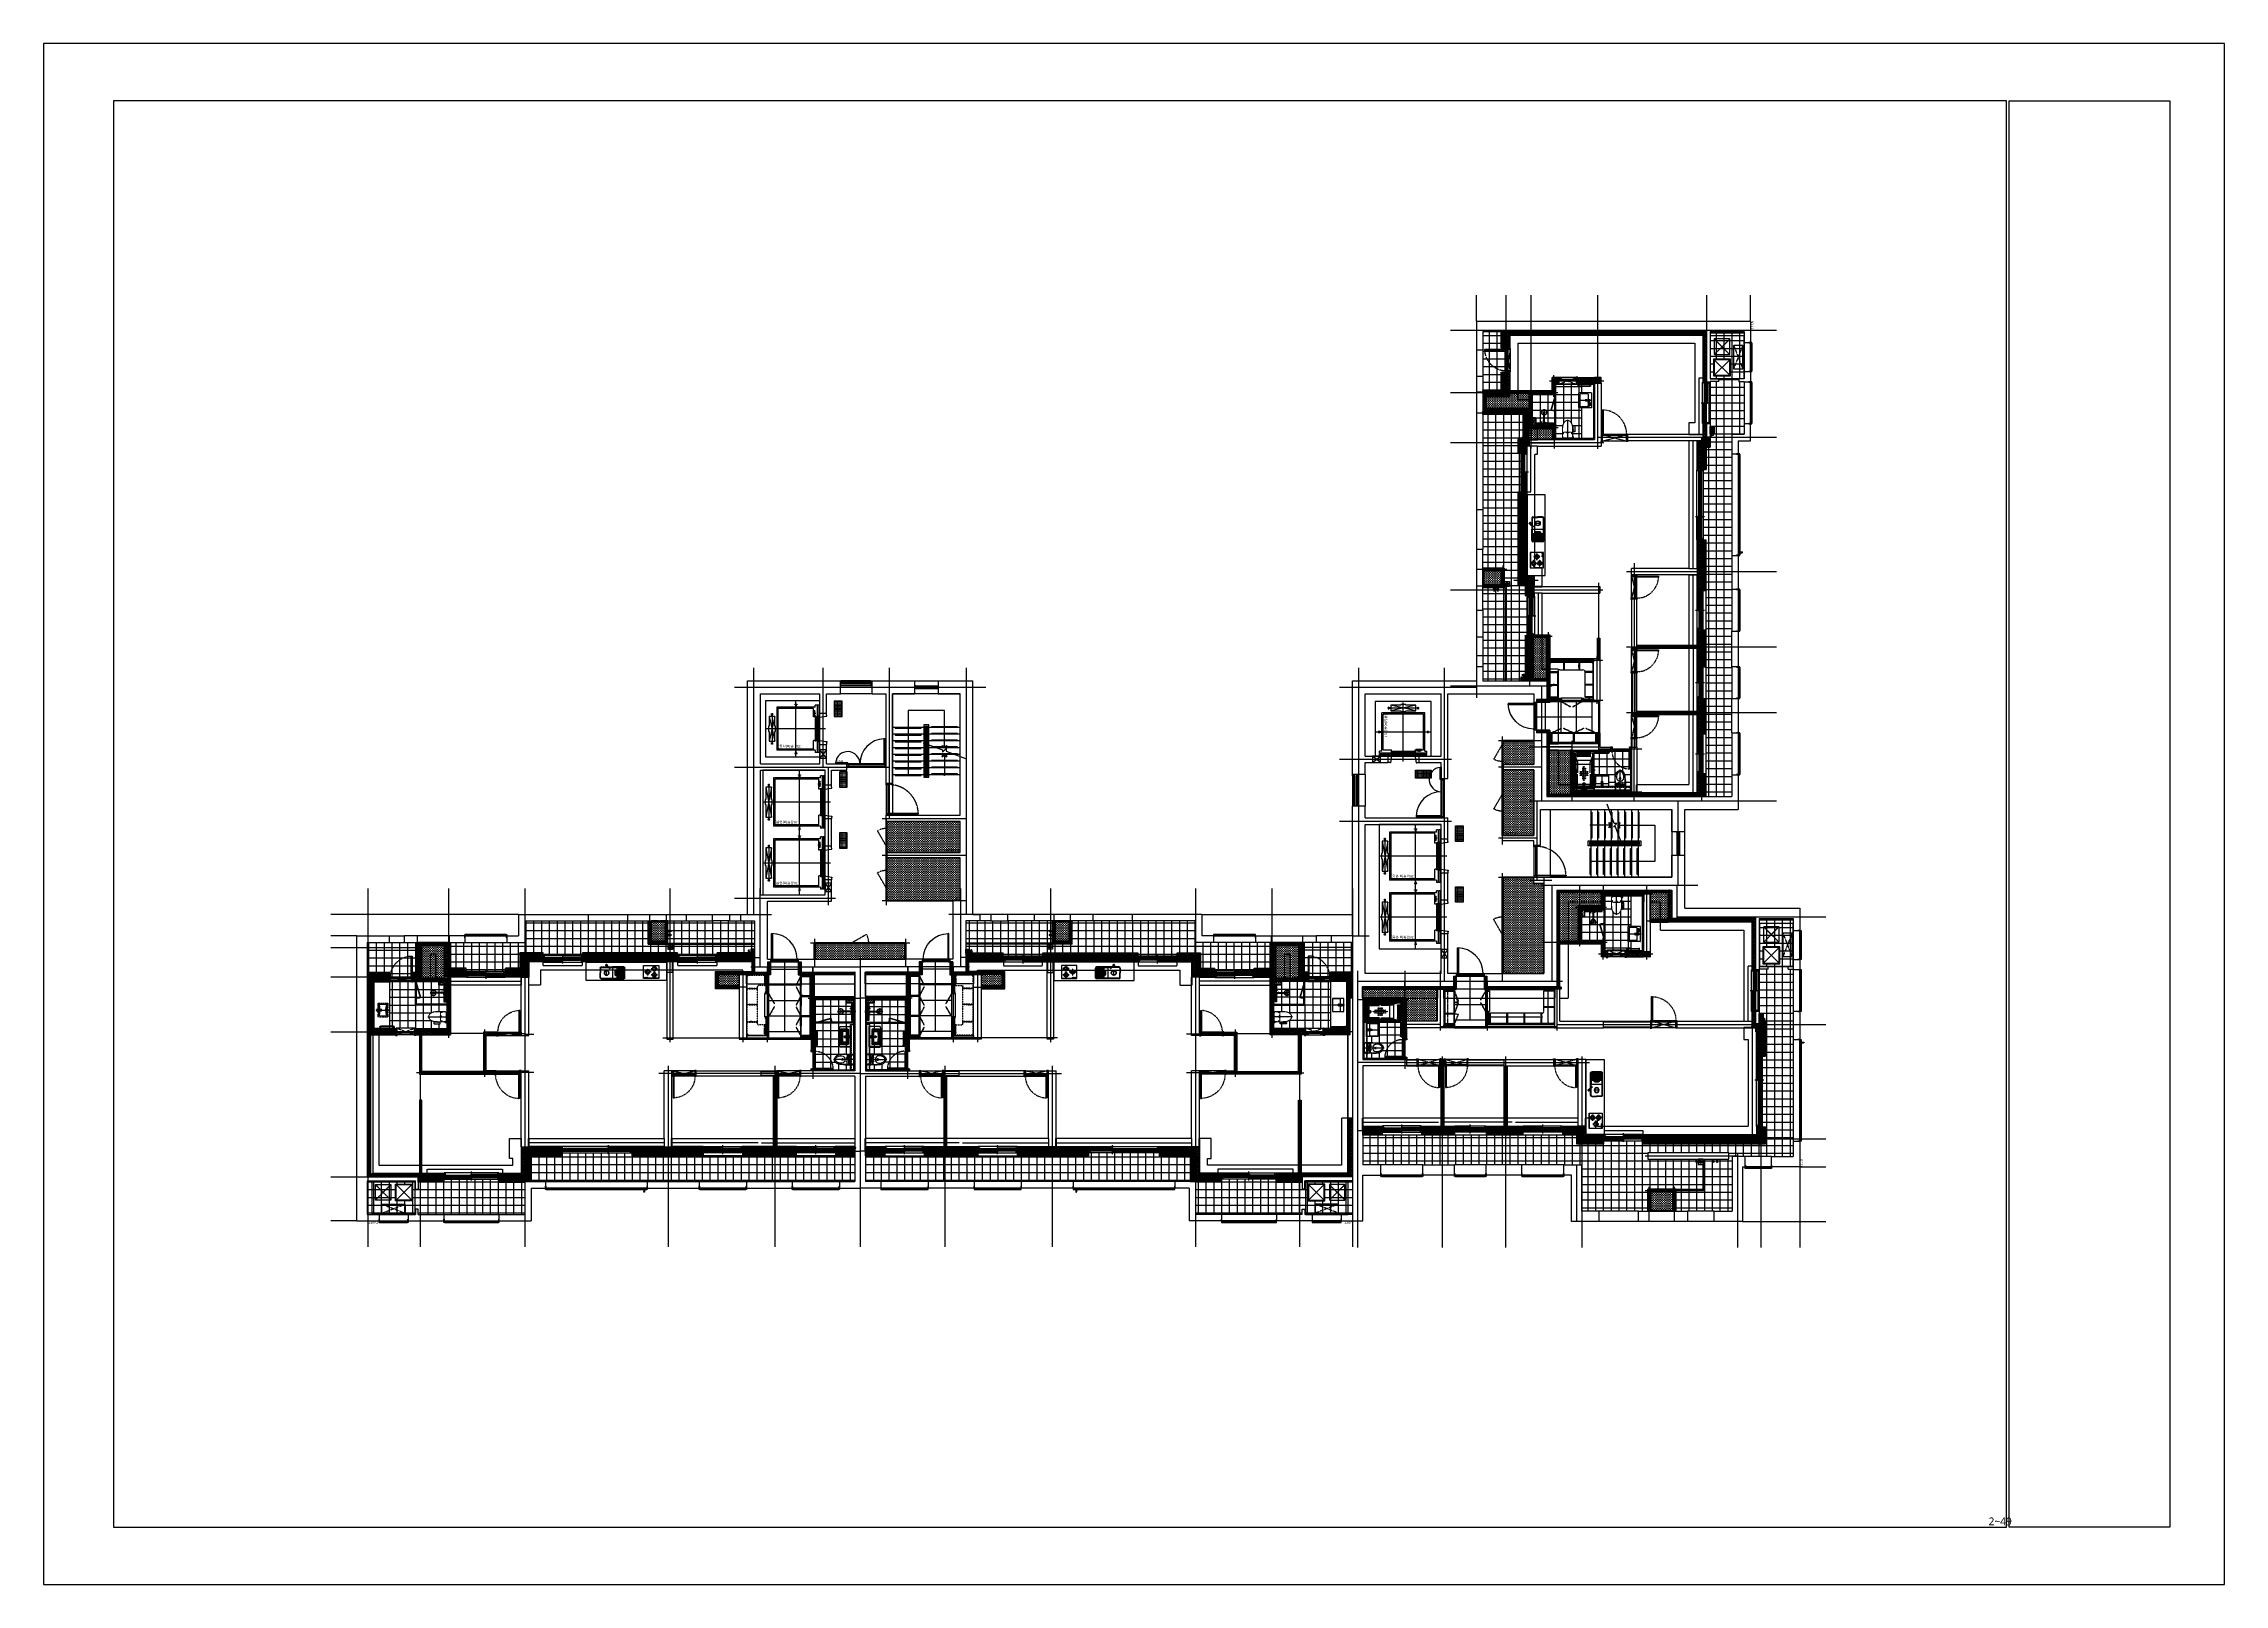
# Model space of a CAD drawing. Header units: millimetres. Extents: x 0 to 179493, y -203649 to 469211.
# Drawn here: x 89959 to 174059, y 24016 to 83416 of the extents above; entities that cross this region are included whole.
import ezdxf

# ---------------------------------------------------------------- set-up
doc = ezdxf.new("R2010")
doc.units = ezdxf.units.MM
for name, pattern in [('X-평면도(기본형)$0$( Hidden )', [0.375, 0.25, -0.125]), ('X-평면도(기본형)$0$-HID', [2.5, 1.5, -1]), ('X-평면도(기본형)$0$CEN', [52.5, 50, -1, 0.5, -1]), ('X-평면도(기본형)$0$CENN', [6.3, 4, -1, 0.3, -1]), ('X-평면도(기본형)$0$DASH', [0.35, 0.25, -0.1]), ('X-평면도(기본형)$0$DASHDOTX2', [2, 1, -0.5, 0, -0.5]), ('X-평면도(기본형)$0$DDOT', [14, 12, -1, 0, -1]), ('X-평면도(기본형)$0$HID', [2.8, 1.8, -1]), ('X-평면도(기본형)$0$HID2', [7.5, 6, -1.5]), ('X-평면도(기본형)$0$HIDDENX2', [0.75, 0.5, -0.25]), ('X-평면도(기본형)$0$x-ref_plan S1$0$HID', [2.3, 1.5, -0.8])]:
    doc.linetypes.add(name, pattern=pattern)
doc.layers.get('DEFPOINTS').update_dxf_attribs({"true_color": 0x4c7299})
for name, color, linetype, true_color in [('X-평면도(기본형)$0$40HAT', 9, 'Continuous', 0x808080), ('X-평면도(기본형)$0$4ELE', 4, 'Continuous', 0x00ffff), ('X-평면도(기본형)$0$4GYP', 4, 'Continuous', 0x00ffff), ('X-평면도(기본형)$0$7GYP', 7, 'Continuous', 0x000000), ('X-평면도(기본형)$0$8ELE', 9, 'Continuous', 0x808080), ('X-평면도(기본형)$0$_0', 7, 'Continuous', 0x000000), ('X-평면도(기본형)$0$_A-WAL-2', 3, 'Continuous', 0x00ff00), ('X-평면도(기본형)$0$A-DOOR', 4, 'Continuous', 0x00ffff), ('X-평면도(기본형)$0$A06-시설물-설비', 4, 'Continuous', 0x00ffff), ('X-평면도(기본형)$0$AA-CUTL7', 7, 'Continuous', 0x000000), ('X-평면도(기본형)$0$AA-ELEV-WIN5', 5, 'Continuous', 0x0000ff), ('X-평면도(기본형)$0$AHID', 5, 'X-평면도(기본형)$0$HID', 0x0000ff), ('X-평면도(기본형)$0$CEN', 1, 'X-평면도(기본형)$0$CEN', 0xff0000), ('X-평면도(기본형)$0$DEFPOINTS-1', 7, 'Continuous', 0x262f4c), ('X-평면도(기본형)$0$DEFTXT', 7, 'Continuous', 0x7fdfff), ('X-평면도(기본형)$0$DFM', 7, 'Continuous', 0x000000), ('X-평면도(기본형)$0$DOOR', 4, 'Continuous', 0x00ffff), ('X-평면도(기본형)$0$DS-F-BATH', 6, 'Continuous', 0xff00ff), ('X-평면도(기본형)$0$ELEV', 9, 'Continuous', 0x808080), ('X-평면도(기본형)$0$ETC', 9, 'Continuous', 0x808080), ('X-평면도(기본형)$0$F-BATH', 6, 'Continuous', 0xff00ff), ('X-평면도(기본형)$0$FIN', 9, 'Continuous', 0x808080), ('X-평면도(기본형)$0$FUR', 6, 'Continuous', 0xff00ff), ('X-평면도(기본형)$0$FUR-K', 6, 'Continuous', 0xff00ff), ('X-평면도(기본형)$0$FUR-KIT', 6, 'Continuous', 0xff00ff), ('X-평면도(기본형)$0$I-CL-FUR', 9, 'X-평면도(기본형)$0$-HID', 0x808080), ('X-평면도(기본형)$0$I-FL-FUR(B)', 6, 'Continuous', 0xff00ff), ('X-평면도(기본형)$0$I-FL-FUR(S)', 1, 'X-평면도(기본형)$0$-HID', 0xff0000), ('X-평면도(기본형)$0$INS', 9, 'Continuous', 0x808080), ('X-평면도(기본형)$0$INSUL', 9, 'Continuous', 0x808080), ('X-평면도(기본형)$0$KIT', 6, 'Continuous', 0xff00ff), ('X-평면도(기본형)$0$KITC', 6, 'Continuous', 0xff00ff), ('X-평면도(기본형)$0$LV', 4, 'Continuous', 0x00ffff), ('X-평면도(기본형)$0$MC', 7, 'Continuous', 0x7f7fff), ('X-평면도(기본형)$0$NON', 6, 'Continuous', 0xff00ff), ('X-평면도(기본형)$0$PIPE', 4, 'Continuous', 0x00ffff), ('X-평면도(기본형)$0$S4ELE', 4, 'Continuous', 0x00ffff), ('X-평면도(기본형)$0$STA', 4, 'Continuous', 0x00ffff), ('X-평면도(기본형)$0$STL', 4, 'Continuous', 0x00ffff), ('X-평면도(기본형)$0$SYM', 7, 'Continuous', 0x000000), ('X-평면도(기본형)$0$TIL', 5, 'Continuous', 0x0000ff), ('X-평면도(기본형)$0$TILE', 7, 'Continuous', 0xc0c0c0), ('X-평면도(기본형)$0$UIS', 7, 'X-평면도(기본형)$0$HID2', 0x000000), ('X-평면도(기본형)$0$W1', 2, 'Continuous', 0xffff00), ('X-평면도(기본형)$0$W2', 3, 'Continuous', 0x00ff00), ('X-평면도(기본형)$0$WID', 4, 'Continuous', 0x00ffff), ('X-평면도(기본형)$0$국기계양대', 9, 'Continuous', 0x808080), ('X-평면도(기본형)$0$설비OPEN', 9, 'Continuous', 0x808080), ('X-평면도(기본형)$0$수전', 5, 'Continuous', 0x0000ff), ('X-평면도(기본형)$0$피난구', 9, 'Continuous', 0x808080)]:
    doc.layers.add(name, color=color, linetype=linetype, true_color=true_color)
doc.layers.add('X-평면도(기본형)$0$F-FUR-FIX', color=6, linetype='Continuous', lineweight=9, true_color=0xff00ff)
doc.layers.add('X-평면도(기본형)$0$FUR-FIX', color=6, linetype='Continuous', lineweight=9, true_color=0xff00ff)
doc.styles.add('NanumBarunGothic', font='')
doc.styles.add('맑은 고딕 Regular', font='')
doc.styles.get('NanumBarunGothic').set_extended_font_data('NanumBarunGothic')
doc.styles.get('맑은 고딕 Regular').set_extended_font_data('M+39D80 怨좊뵓')
pattern_1 = [(0, (-78241.37, -94783.922), (43.75, 43.75), [43.75, -43.75])]
pattern_2 = [(315, (-346622.983, -110113.196), (28.2842712, 28.2842712), []), (45, (-346622.983, -110113.196), (-28.2842712, 28.2842712), [])]
pattern_3 = [(90, (-401245.393, 166378.025), (-43.75, 43.75), [43.75, -43.75])]
pattern_4 = [(45, (-385916.12, -102003.587), (-28.2842712, 28.2842712), []), (135, (-385916.12, -102003.587), (-28.2842712, -28.2842712), [])]
pattern_5 = [(360, (-684930.33, 187218.36), (2e-13, 300), []), (90, (-684930.33, 187218.36), (-300, 9e-14), [])]
pattern_6 = [(360, (-685330.33, 179398.36), (2e-13, 300), []), (90, (-685330.33, 179398.36), (-300, 9e-14), [])]
pattern_7 = [(360, (-681505.33, 178433.36), (2e-13, 300), []), (90, (-681505.33, 178433.36), (-300, 9e-14), [])]

# ---------------------------------------------------------------- blocks, each defined once
blk = doc.blocks.new('X-평면도(기본형)$0$jjbl')
at = {"layer": 'X-평면도(기본형)$0$TILE'}
blk.add_lwpolyline([(300, 300), (300, 0), (0, 0), (0, 300)], close=True, dxfattribs=at)
for centre in [(25, 275), (25, 225), (25, 175), (25, 125), (25, 75), (25, 25), (75, 275), (75, 225), (75, 175), (75, 125), (75, 75), (75, 25), (125, 275), (125, 225), (125, 175), (125, 125), (125, 75), (125, 25), (175, 275), (175, 225), (175, 175), (175, 125), (175, 75), (175, 25), (225, 275), (225, 225), (225, 175), (225, 125), (225, 75), (225, 25), (275, 275), (275, 225), (275, 175), (275, 125), (275, 75), (275, 25)]:
    blk.add_circle(centre, 10, dxfattribs=at)
blk = doc.blocks.new('X-평면도(기본형)$0$evj')
at = {"xscale": -1, "rotation": 180}
for p in [(300, 600), (300, 300)]:
    blk.add_blockref('X-평면도(기본형)$0$jjbl', p, dxfattribs=at)
blk = doc.blocks.new('U276 (X-평면도(기본형)$0$ins-l)')
at = {"layer": 'X-평면도(기본형)$0$INSUL', "color": 8, "true_color": 0x808080}
for p, q in [((37, 24), (21, 76)), ((57, 76), (42, 24)), ((78, 24), (63, 76)), ((99, 76), (83, 24)), ((119, 24), (104, 76)), ((140, 76), (124, 24)), ((161, 24), (145, 76)), ((181, 76), (166, 24)), ((202, 24), (186, 76)), ((222, 76), (207, 24)), ((243, 24), (228, 76)), ((264, 76), (248, 24)), ((284, 24), (269, 76)), ((305, 76), (289, 24)), ((325, 24), (310, 76)), ((346, 76), (331, 24)), ((367, 24), (351, 76)), ((387, 76), (372, 24)), ((408, 24), (392, 76)), ((428, 76), (413, 24)), ((449, 24), (434, 76)), ((470, 76), (454, 24)), ((490, 24), (475, 76)), ((511, 76), (495, 24)), ((531, 24), (516, 76)), ((552, 76), (537, 24)), ((573, 24), (557, 76)), ((593, 76), (578, 24)), ((614, 24), (598, 76)), ((635, 76), (619, 24)), ((655, 24), (640, 76)), ((676, 76), (660, 24)), ((696, 24), (681, 76)), ((717, 76), (702, 24)), ((738, 24), (722, 76)), ((758, 76), (743, 24)), ((779, 24), (763, 76)), ((799, 76), (784, 24)), ((820, 24), (805, 76)), ((841, 76), (825, 24)), ((861, 24), (846, 76)), ((882, 76), (866, 24)), ((902, 24), (887, 76)), ((923, 76), (908, 24)), ((944, 24), (928, 76)), ((964, 76), (949, 24)), ((985, 24), (969, 76)), ((1006, 76), (990, 24)), ((1026, 24), (1011, 76)), ((1047, 76), (1031, 24)), ((1067, 24), (1052, 76)), ((1088, 76), (1073, 24)), ((1109, 24), (1093, 76)), ((1129, 76), (1114, 24)), ((1150, 24), (1134, 76)), ((1170, 76), (1155, 24)), ((1191, 24), (1176, 76)), ((1212, 76), (1196, 24)), ((1232, 24), (1217, 76)), ((1253, 76), (1237, 24)), ((1273, 24), (1258, 76)), ((1294, 76), (1279, 24)), ((1315, 24), (1299, 76)), ((1335, 76), (1320, 24)), ((1356, 24), (1340, 76)), ((1377, 76), (1361, 24)), ((1397, 24), (1382, 76)), ((1418, 76), (1402, 24)), ((1438, 24), (1423, 76)), ((1459, 76), (1443, 24)), ((1480, 24), (1464, 76)), ((1500, 76), (1485, 24)), ((1521, 24), (1505, 76)), ((1541, 76), (1526, 24)), ((1562, 24), (1547, 76)), ((1583, 76), (1567, 24)), ((1603, 24), (1588, 76)), ((1624, 76), (1608, 24)), ((1644, 24), (1629, 76)), ((1665, 76), (1650, 24)), ((1686, 24), (1670, 76)), ((1706, 76), (1691, 24)), ((1727, 24), (1711, 76)), ((1747, 76), (1732, 24)), ((1768, 24), (1753, 76)), ((1789, 76), (1773, 24)), ((1809, 24), (1794, 76)), ((1830, 76), (1814, 24)), ((1851, 24), (1835, 76)), ((1871, 76), (1856, 24)), ((1892, 24), (1876, 76)), ((1912, 76), (1897, 24)), ((1933, 24), (1918, 76)), ((1954, 76), (1938, 24)), ((1974, 24), (1959, 76)), ((1995, 76), (1979, 24)), ((2015, 24), (2000, 76)), ((2036, 76), (2021, 24)), ((2057, 24), (2041, 76)), ((2077, 76), (2062, 24)), ((2098, 24), (2082, 76)), ((2118, 76), (2103, 24)), ((2139, 24), (2124, 76)), ((2160, 76), (2144, 24)), ((2180, 24), (2165, 76)), ((2201, 76), (2185, 24)), ((2222, 24), (2206, 76)), ((2242, 76), (2227, 24)), ((2263, 24), (2247, 76)), ((2283, 76), (2268, 24)), ((2304, 24), (2288, 76)), ((2325, 76), (2309, 24)), ((2345, 24), (2330, 76)), ((2366, 76), (2350, 24)), ((2386, 24), (2371, 76)), ((2407, 76), (2392, 24)), ((2428, 24), (2412, 76)), ((2448, 76), (2433, 24)), ((2469, 24), (2453, 76)), ((2489, 76), (2474, 24)), ((2510, 24), (2495, 76)), ((2531, 76), (2515, 24)), ((2551, 24), (2536, 76)), ((2572, 76), (2556, 24)), ((2592, 24), (2577, 76)), ((2613, 76), (2598, 24)), ((2634, 24), (2618, 76)), ((2654, 76), (2639, 24)), ((2675, 24), (2659, 76)), ((2696, 76), (2680, 24)), ((2716, 24), (2701, 76)), ((2737, 76), (2721, 24)), ((2757, 24), (2742, 76)), ((2778, 76), (2763, 24)), ((2799, 24), (2783, 76)), ((2819, 76), (2804, 24)), ((2840, 24), (2824, 76)), ((2860, 76), (2845, 24)), ((2881, 24), (2866, 76)), ((2902, 76), (2886, 24))]:
    blk.add_line(p, q, dxfattribs=at)
for centre in [(19, 19), (60, 19), (101, 19), (142, 19), (184, 19), (225, 19), (266, 19), (307, 19), (349, 19), (390, 19), (431, 19), (472, 19), (513, 19), (555, 19), (596, 19), (637, 19), (678, 19), (720, 19), (761, 19), (802, 19), (843, 19), (884, 19), (926, 19), (967, 19), (1008, 19), (1049, 19), (1091, 19), (1132, 19), (1173, 19), (1214, 19), (1255, 19), (1297, 19), (1338, 19), (1379, 19), (1420, 19), (1462, 19), (1503, 19), (1544, 19), (1585, 19), (1626, 19), (1668, 19), (1709, 19), (1750, 19), (1791, 19), (1832, 19), (1874, 19), (1915, 19), (1956, 19), (1997, 19), (2039, 19), (2080, 19), (2121, 19), (2162, 19), (2203, 19), (2245, 19), (2286, 19), (2327, 19), (2368, 19), (2410, 19), (2451, 19), (2492, 19), (2533, 19), (2574, 19), (2616, 19), (2657, 19), (2698, 19), (2739, 19), (2781, 19), (2822, 19), (2863, 19)]:
    blk.add_arc(centre, 18.8, 163.30076, 16.69924, dxfattribs=at)
at = {"layer": 'X-평면도(기본형)$0$INSUL', "color": 8, "true_color": 0x808080, "extrusion": (0, 0, -1)}
for centre in [(-39, 81), (-81, 81), (-122, 81), (-163, 81), (-204, 81), (-246, 81), (-287, 81), (-328, 81), (-369, 81), (-410, 81), (-452, 81), (-493, 81), (-534, 81), (-575, 81), (-617, 81), (-658, 81), (-699, 81), (-740, 81), (-781, 81), (-823, 81), (-864, 81), (-905, 81), (-946, 81), (-987, 81), (-1029, 81), (-1070, 81), (-1111, 81), (-1152, 81), (-1194, 81), (-1235, 81), (-1276, 81), (-1317, 81), (-1358, 81), (-1400, 81), (-1441, 81), (-1482, 81), (-1523, 81), (-1565, 81), (-1606, 81), (-1647, 81), (-1688, 81), (-1729, 81), (-1771, 81), (-1812, 81), (-1853, 81), (-1894, 81), (-1936, 81), (-1977, 81), (-2018, 81), (-2059, 81), (-2100, 81), (-2142, 81), (-2183, 81), (-2224, 81), (-2265, 81), (-2307, 81), (-2348, 81), (-2389, 81), (-2430, 81), (-2471, 81), (-2513, 81), (-2554, 81), (-2595, 81), (-2636, 81), (-2677, 81), (-2719, 81), (-2760, 81), (-2801, 81), (-2842, 81), (-2884, 81)]:
    blk.add_arc(centre, 18.8, 343.30076, 196.69924, dxfattribs=at)
blk = doc.blocks.new('X-평면도(기본형)$0$A$C5C7666B6')
at = {"layer": 'X-평면도(기본형)$0$FUR', "color": 8, "true_color": 0x808080}
for p, q in [((-48, 141), (-48, 144)), ((-48, 106), (-48, 109)), ((-46, 146), (-46, 143)), ((-16, 146), (-46, 146)), ((-46, 143), (-46, 139)), ((-44, 143), (-46, 143)), ((-16, 139), (-46, 139)), ((-46, 111), (-46, 108)), ((-16, 111), (-46, 111)), ((-46, 108), (-46, 104)), ((-46, 108), (-44, 108)), ((-16, 104), (-46, 104)), ((-42, 145), (-44, 145)), ((-44, 143), (-44, 145)), ((-44, 140), (-44, 143)), ((-42, 140), (-44, 140)), ((-42, 110), (-44, 110)), ((-44, 108), (-44, 110)), ((-44, 105), (-44, 108)), ((-42, 105), (-44, 105)), ((-42, 145), (-42, 140)), ((-42, 105), (-42, 110)), ((-38, 143), (-40, 143)), ((-40, 108), (-38, 108)), ((-36, 145), (-38, 145)), ((-38, 143), (-38, 145)), ((-38, 140), (-38, 143)), ((-36, 140), (-38, 140)), ((-36, 110), (-38, 110)), ((-38, 108), (-38, 110)), ((-38, 105), (-38, 108)), ((-36, 105), (-38, 105)), ((-36, 145), (-36, 140)), ((-34, 143), (-36, 143)), ((-36, 105), (-36, 110)), ((-36, 108), (-34, 108)), ((-32, 145), (-34, 145)), ((-34, 143), (-34, 145)), ((-34, 140), (-34, 143)), ((-32, 140), (-34, 140)), ((-32, 110), (-34, 110)), ((-34, 108), (-34, 110)), ((-34, 105), (-34, 108)), ((-32, 105), (-34, 105)), ((-32, 145), (-32, 140)), ((-32, 105), (-32, 110)), ((-28, 143), (-30, 143)), ((-30, 108), (-28, 108)), ((-28, 145), (-22, 145)), ((-28, 143), (-28, 145)), ((-28, 140), (-28, 143)), ((-26, 140), (-28, 140)), ((-28, 110), (-22, 110)), ((-28, 108), (-28, 110)), ((-28, 105), (-28, 108)), ((-26, 105), (-28, 105)), ((-24, 143), (-26, 143)), ((-26, 143), (-26, 143)), ((-26, 143), (-26, 140)), ((-24, 108), (-26, 108)), ((-26, 105), (-26, 108)), ((-26, 108), (-26, 108)), ((-24, 140), (-24, 143)), ((-22, 140), (-24, 140)), ((-24, 105), (-24, 108)), ((-22, 105), (-24, 105)), ((-22, 145), (-22, 140)), ((-22, 105), (-22, 110)), ((-18, 143), (-20, 143)), ((-20, 108), (-18, 108)), ((-18, 230), (-17, 231)), ((-18, 211), (-18, 230)), ((-18, 211), (-17, 210)), ((-11, 143), (-18, 143)), ((-18, 143), (-11, 143)), ((-18, 108), (-11, 108)), ((-11, 108), (-18, 108)), ((-18, 39), (-17, 40)), ((-18, 20), (-18, 39)), ((-18, 20), (-17, 20)), ((-17, 231), (0, 231)), ((-17, 210), (-17, 231)), ((-17, 210), (0, 210)), ((-17, 40), (0, 40)), ((-17, 20), (-17, 40)), ((-17, 20), (0, 20)), ((-8, 146), (-15, 146)), ((-15, 139), (-8, 139)), ((-8, 111), (-15, 111)), ((-15, 104), (-8, 104)), ((-11, 143), (-11, 143)), ((-8, 143), (-11, 143)), ((-11, 108), (-11, 108)), ((-11, 108), (-8, 108)), ((-8, 148), (-8, 148)), ((-8, 143), (-8, 148)), ((-8, 143), (-8, 148)), ((-8, 143), (-8, 143)), ((-8, 143), (-8, 138)), ((-8, 143), (-8, 138)), ((-8, 138), (-8, 138)), ((-8, 113), (-8, 113)), ((-8, 108), (-8, 113)), ((-8, 108), (-8, 113)), ((-8, 108), (-8, 108)), ((-8, 108), (-8, 103)), ((-8, 108), (-8, 103)), ((-8, 103), (-8, 103)), ((-7, 145), (-8, 145)), ((-7, 141), (-7, 141)), ((-6, 141), (-7, 141)), ((-7, 110), (-8, 110)), ((-7, 106), (-7, 106)), ((-6, 106), (-7, 106)), ((-5, 145), (-6, 145)), ((-5, 141), (-6, 141)), ((-5, 110), (-6, 110)), ((-5, 106), (-6, 106)), ((-4, 145), (-5, 145)), ((-4, 110), (-5, 110)), ((-3, 141), (-4, 141)), ((-3, 106), (-4, 106)), ((-2, 145), (-3, 145)), ((-2, 141), (-3, 141)), ((-2, 110), (-3, 110)), ((-2, 106), (-3, 106)), ((-2, 145), (0, 145)), ((-2, 110), (0, 110)), ((-1, 141), (0, 141)), ((-1, 106), (0, 106)), ((6, 150), (6, 100)), ((8, 120), (8, 131)), ((57, 133), (57, 118)), ((85, 133), (85, 146)), ((85, 107), (85, 118)), ((87, 116), (86, 116)), ((99, 138), (89, 138)), ((89, 112), (99, 112)), ((91, 90), (91, 106)), ((92, 90), (92, 106)), ((92, 106), (92, 106)), ((95, 88), (93, 88)), ((96, 106), (96, 90)), ((96, 106), (96, 90)), ((96, 106), (96, 106)), ((96, 106), (96, 106)), ((96, 90), (96, 90)), ((97, 106), (97, 90)), ((103, 116), (103, 107)), ((499, 137), (500, 137)), ((499, 114), (500, 114)), ((500, 138), (502, 138)), ((500, 113), (502, 113)), ((502, 145), (504, 145)), ((502, 105), (504, 105)), ((504, 149), (504, 149)), ((504, 101), (504, 101)), ((505, 219), (505, 219)), ((505, 219), (505, 219)), ((505, 32), (505, 32)), ((505, 32), (505, 32)), ((509, 125), (509, 125)), ((509, 125), (509, 125))]:
    blk.add_line(p, q, dxfattribs=at)
at = {"layer": 'X-평면도(기본형)$0$FUR', "color": 1, "true_color": 0xff0000}
for p, q in [((50, 221), (-26, 221)), ((53, 30), (-26, 30)), ((600, 125), (-5, 125)), ((68, 65), (38, 65)), ((94, 284), (94, 20))]:
    blk.add_line(p, q, dxfattribs=at)
at = {"layer": 'X-평면도(기본형)$0$FUR'}
for p, q in [((0, 251), (5, 251)), ((0, 191), (0, 251)), ((0, 191), (5, 191)), ((0, 150), (0, 100)), ((0, 150), (6, 150)), ((0, 150), (0, 100)), ((0, 100), (6, 100)), ((0, 60), (5, 60)), ((0, 0), (0, 60)), ((0, 0), (5, 0)), ((5, 191), (5, 251)), ((5, 250), (12, 232)), ((5, 191), (5, 250)), ((5, 191), (12, 209)), ((5, 60), (12, 42)), ((5, 0), (5, 60)), ((5, 0), (5, 60)), ((5, 0), (12, 18)), ((8, 149), (8, 101)), ((43, 234), (12, 234)), ((12, 208), (12, 234)), ((12, 232), (12, 232)), ((12, 232), (12, 209)), ((12, 209), (12, 232)), ((12, 231), (12, 231)), ((12, 210), (12, 210)), ((12, 209), (12, 209)), ((20, 208), (12, 208)), ((12, 133), (57, 133)), ((12, 133), (12, 118)), ((12, 118), (57, 118)), ((20, 43), (12, 43)), ((12, 17), (12, 43)), ((12, 18), (12, 42)), ((12, 42), (12, 42)), ((12, 41), (12, 19)), ((12, 40), (12, 40)), ((12, 20), (12, 20)), ((12, 18), (12, 18)), ((43, 17), (12, 17)), ((43, 230), (19, 230)), ((43, 21), (19, 21)), ((24, 205), (24, 205)), ((24, 46), (32, 76)), ((32, 58), (24, 31)), ((24, 46), (24, 46)), ((35, 56), (27, 29)), ((32, 76), (32, 76)), ((35, 79), (48, 79)), ((35, 56), (43, 56)), ((41, 185), (67, 185)), ((43, 17), (43, 56)), ((43, 52), (48, 52)), ((43, 20), (43, 40)), ((49, 80), (48, 79)), ((48, 51), (48, 79)), ((49, 51), (48, 51)), ((49, 80), (62, 80)), ((62, 51), (49, 51)), ((53, 194), (53, 194)), ((55, 234), (55, 234)), ((55, 149), (55, 147)), ((55, 149), (55, 149)), ((61, 136), (57, 136)), ((70, 115), (57, 115)), ((58, 131), (58, 119)), ((76, 129), (58, 129)), ((76, 121), (58, 121)), ((62, 132), (64, 129)), ((62, 132), (62, 132)), ((62, 132), (62, 132)), ((63, 79), (62, 80)), ((63, 51), (62, 51)), ((66, 129), (63, 133)), ((63, 51), (63, 79)), ((63, 76), (64, 76)), ((63, 55), (64, 55)), ((67, 78), (64, 78)), ((64, 78), (64, 78)), ((64, 53), (64, 78)), ((64, 78), (64, 53)), ((67, 53), (64, 53)), ((64, 53), (64, 53)), ((67, 78), (67, 53)), ((69, 115), (69, 121)), ((70, 261), (70, 261)), ((70, 260), (70, 261)), ((70, 258), (70, 261)), ((70, 121), (70, 114)), ((70, 120), (70, 113)), ((70, 114), (70, 113)), ((70, 114), (70, 81)), ((70, 113), (74, 113)), ((70, 81), (70, 81)), ((119, 50), (70, 50)), ((70, 50), (70, 50)), ((71, 261), (71, 261)), ((117, 48), (72, 48)), ((73, 259), (73, 259)), ((73, 258), (73, 258)), ((74, 115), (74, 114)), ((74, 114), (74, 114)), ((74, 114), (74, 114)), ((76, 180), (76, 147)), ((76, 180), (76, 180)), ((76, 147), (76, 147)), ((76, 107), (77, 146)), ((76, 146), (76, 107)), ((77, 146), (76, 146)), ((77, 146), (76, 146)), ((76, 146), (76, 146)), ((85, 107), (76, 107)), ((76, 107), (76, 107)), ((76, 106), (76, 85)), ((77, 106), (76, 106)), ((76, 106), (76, 106)), ((76, 106), (76, 106)), ((77, 181), (77, 181)), ((77, 180), (77, 147)), ((85, 146), (77, 146)), ((85, 146), (77, 146)), ((77, 121), (77, 121)), ((85, 106), (77, 106)), ((77, 84), (77, 84)), ((78, 146), (78, 146)), ((85, 261), (94, 262)), ((94, 261), (85, 261)), ((85, 261), (85, 261)), ((85, 259), (94, 259)), ((85, 161), (85, 147)), ((103, 146), (85, 146)), ((103, 146), (85, 146)), ((103, 107), (85, 107)), ((103, 106), (85, 106)), ((98, 191), (90, 191)), ((94, 262), (104, 261)), ((94, 262), (94, 261)), ((104, 261), (94, 261)), ((94, 261), (94, 261)), ((94, 259), (103, 259)), ((94, 137), (94, 138)), ((94, 138), (94, 138)), ((94, 137), (94, 137)), ((94, 137), (94, 137)), ((94, 137), (94, 137)), ((94, 137), (94, 137)), ((94, 137), (94, 137)), ((94, 137), (94, 137)), ((94, 135), (500, 135)), ((94, 116), (500, 116)), ((94, 113), (94, 114)), ((98, 186), (98, 223)), ((103, 147), (103, 155)), ((103, 146), (103, 135)), ((112, 146), (103, 146)), ((112, 146), (103, 146)), ((112, 106), (103, 106)), ((104, 261), (104, 261)), ((112, 107), (103, 107)), ((111, 146), (111, 146)), ((112, 262), (112, 262)), ((112, 147), (112, 156)), ((112, 147), (112, 156)), ((112, 147), (112, 147)), ((112, 107), (112, 146)), ((113, 107), (112, 146)), ((112, 146), (112, 146)), ((112, 146), (112, 146)), ((112, 146), (112, 146)), ((113, 107), (112, 107)), ((112, 106), (112, 106)), ((112, 106), (113, 106)), ((112, 84), (112, 84)), ((113, 85), (113, 106)), ((114, 116), (114, 115)), ((121, 115), (114, 115)), ((114, 100), (114, 100)), ((115, 100), (114, 100)), ((115, 259), (116, 259)), ((115, 114), (115, 115)), ((115, 114), (115, 114)), ((115, 114), (115, 114)), ((116, 103), (116, 102)), ((118, 261), (118, 261)), ((118, 261), (118, 261)), ((118, 258), (118, 261)), ((118, 260), (118, 261)), ((121, 115), (119, 111)), ((119, 111), (119, 111)), ((119, 110), (119, 110)), ((119, 109), (119, 50)), ((134, 234), (133, 234)), ((166, 170), (177, 170)), ((168, 137), (169, 138)), ((505, 225), (506, 225)), ((505, 25), (506, 25))]:
    blk.add_line(p, q, dxfattribs=at)
for points in [[(20, 208), (21, 207), (22, 207), (22, 207), (23, 206), (23, 206), (24, 205), (24, 205)], [(24, 46), (24, 46), (24, 46), (23, 45), (23, 45), (22, 44), (22, 44), (21, 43), (20, 43)], [(35, 79), (35, 79), (34, 78), (34, 78), (33, 78), (33, 77), (33, 77), (32, 76), (32, 76)], [(103, 106), (103, 106), (102, 106), (101, 106), (100, 106), (100, 106), (99, 106), (98, 106), (97, 106)], [(114, 100), (114, 100), (114, 100), (114, 100)], [(116, 102), (115, 101), (115, 101)], [(115, 101), (115, 101), (115, 100)], [(117, 104), (116, 104), (116, 103), (116, 103), (116, 103), (116, 103)], [(119, 111), (118, 109), (117, 107), (117, 105)], [(117, 105), (117, 105), (117, 104)]]:
    blk.add_lwpolyline(points, dxfattribs=at)
at = {"layer": 'X-평면도(기본형)$0$FUR', "color": 8, "true_color": 0x808080}
for points in [[(96, 106), (96, 106), (96, 106), (96, 106), (95, 106), (95, 106), (94, 106), (94, 106), (93, 106), (93, 106), (93, 106), (92, 106), (92, 106)], [(92, 90), (92, 90), (93, 90), (93, 90), (93, 90), (94, 90), (94, 90), (95, 90), (95, 90), (96, 90), (96, 90), (96, 90), (96, 90)]]:
    blk.add_lwpolyline(points, dxfattribs=at)
at = {"layer": 'X-평면도(기본형)$0$FUR'}
for centre, radius, start, end in [((5, 250), 0.5, 20.22486, 90), ((5, 191), 0.5, 270, 339.77514), ((5, 60), 0.5, 20.22486, 90), ((5, 0), 0.5, 270, 339.77514), ((6, 149), 1, 0, 90), ((6, 101), 1, 270, 0), ((12, 137), 4, 180, 270), ((12, 114), 4, 90, 180), ((28, 206), 3.98, 195.46276, 195.79282), ((55, 64), 16.9, 112.1442, 116.26804), ((55, 67), 16.9, 243.73196, 247.8558), ((57, 125), 10.5, 75.64242, 134.95643), ((57, 125), 10.3, 74.45271, 133.90777), ((57, 125), 10.5, 225.04357, 337.60731), ((57, 125), 10.3, 226.09224, 337.14816), ((57, 131), 1.5, 0, 90), ((57, 119), 1.5, 270, 0), ((55, 64), 16.9, 63.73196, 67.8558), ((55, 67), 16.9, 292.1442, 296.26804), ((64, 76), 1.78, 90, 99.01347), ((64, 55), 1.78, 260.98653, 270), ((94, 83), 180, 97.30357, 97.52198), ((71, 261), 0.5, 97.52271, 180), ((71, 261), 0.5, 97.50938, 180.01897), ((72, 50), 1.78, 180, 261.04658), ((94, 83), 180, 82.47802, 97.52198), ((73, 261), 2.2, 192.68401, 265.32974), ((72, 261), 0.5, 97.2224, 192.65486), ((71, 261), 0.5, 97.29086, 180.01901), ((94, 193), 146, 261.04658, 278.95342), ((94, 76), 186, 84.0722, 95.9278), ((76, 146), 0.3, 90, 179.56667), ((76, 130), 1, 270, 344.90459), ((76, 120), 1, 15.09541, 90), ((77, 107), 0.299, 179.36831, 269.79613), ((76, 107), 0.3, 179.56667, 270), ((76, 106), 0.3, 90, 178.58663), ((77, 146), 0.299, 90.20002, 179.76952), ((86, 146), 0.659, 160.0733, 186.35585), ((94, 125), 9.65, 81.99399, 278.00601), ((94, 125), 9.5, 90, 270), ((86, 107), 0.672, 173.60156, 199.76782), ((103, 146), 0.659, 353.64342, 19.92743), ((103, 107), 0.672, 340.23235, 6.39862), ((112, 146), 0.299, 0.23048, 89.80034), ((112, 146), 0.3, 0.43333, 90), ((112, 107), 0.299, 270.20387, 0.63169), ((112, 107), 0.3, 270, 0.43333), ((112, 106), 0.3, 359.59023, 90), ((114, 116), 0.5, 258, 270), ((115, 99), 1.37, 119.80994, 122.54139), ((115, 261), 2.2, 274.67079, 347.31616), ((101, 109), 16.2, 327.91593, 332.15177), ((109, 104), 7.23, 323.15313, 326.18455), ((117, 261), 0.5, 347.34541, 82.77555), ((117, 261), 0.5, 359.98098, 82.7091), ((173, 88), 58.2, 162.72555, 163.5905), ((117, 50), 1.78, 278.95342, 0), ((95, 83), 180, 82.47802, 82.69643), ((118, 261), 0.5, 0, 82.47729), ((118, 261), 0.5, 359.98079, 82.49013), ((505, 126), 99.2, 89.32801, 89.99995), ((505, 125), 99.2, 270.00005, 270.67199)]:
    blk.add_arc(centre, radius, start, end, dxfattribs=at)
at = {"layer": 'X-평면도(기본형)$0$FUR', "color": 8, "true_color": 0x808080}
for centre, radius, start, end in [((-11, 125), 19.8, 343.74255, 16.25745), ((7, 131), 0.5, 16.25745, 40.8383), ((7, 120), 0.5, 319.1617, 343.74255), ((20, 30), 25, 3.25743, 22.9545), ((19, 36), 24, 359.98725, 1.62065), ((14, 36), 28.9, 358.52228, 359.96634), ((20, 30), 25, 337.0455, 356.74257), ((32, 31), 12.5, 356.75972, 3.25252), ((57, 125), 9.5, 68.42903, 128.82196), ((57, 125), 9.3, 66.48403, 127.08305), ((57, 125), 9.5, 231.1743, 335.09894), ((57, 125), 9.3, 232.91695, 334.52562), ((94, 125), 14, 42.90774, 317.09226), ((94, 125), 13.5, 105.64247, 254.35753), ((94, 125), 11.2, 57.61247, 302.38753), ((94, 125), 11.1, 58.55477, 301.44523), ((93, 106), 0.3, 90.00007, 180.3999), ((93, 90), 0.7, 180.40014, 270.00001), ((95, 90), 0.7, 269.99992, 359.60009), ((96, 106), 0.3, 359.60048, 89.99995), ((94, 125), 13.5, 45.00492, 74.35753), ((94, 125), 13.5, 285.64247, 314.99508), ((500, 125), 12.7, 90.01363, 131.81756), ((500, 125), 12.7, 228.18249, 269.98637), ((499, 125), 11.4, 90.00642, 123.91372), ((499, 125), 11.4, 236.08628, 269.99358), ((499, 125), 10.1, 89.77884, 110.50904), ((499, 125), 9.95, 104.50459, 107.24056), ((499, 125), 9.93, 103.74502, 107.24943), ((499, 125), 10.1, 249.49095, 270.22117), ((499, 125), 9.95, 252.75944, 255.49541), ((499, 125), 9.93, 252.75058, 256.25498), ((500, 125), 11.7, 90.00154, 106.841), ((499, 125), 9.96, 90.92753, 104.4835), ((499, 125), 9.96, 90.02404, 103.7181), ((499, 125), 9.96, 255.5165, 269.07247), ((499, 125), 9.96, 256.28191, 269.97596), ((500, 125), 11.7, 253.15908, 269.99846), ((499, 125), 11.4, 84.99129, 89.99625), ((500, 125), 12.7, 84.48278, 89.99663), ((500, 125), 12.7, 270.00337, 275.51722), ((502, 125), 19.9, 85.22527, 89.99758), ((502, 125), 19.9, 270.00242, 274.77473), ((504, 126), 23.8, 89.54408, 89.99997), ((504, 125), 23.8, 270.00003, 270.45592)]:
    blk.add_arc(centre, radius, start, end, dxfattribs=at)
at = {"layer": 'X-평면도(기본형)$0$FUR', "color": 8, "true_color": 0x808080, "extrusion": (0, 0, -1)}
blk.add_arc((-100, 170), 16.1, 337.10446, 21.43631, dxfattribs=at)
at = {"layer": 'X-평면도(기본형)$0$FUR', "color": 8, "true_color": 0x808080}
for points, knots in [([(-46, 146), (-46, 146), (-46, 146), (-46, 146), (-47, 146), (-47, 146), (-47, 146), (-47, 145), (-47, 145), (-47, 145), (-48, 145), (-48, 144)], [0, 0, 0, 0, 0.210475, 0.210475, 0.420919, 0.420919, 0.631855, 0.631855, 0.844512, 0.844512, 1, 1, 1, 1]), ([(-48, 141), (-48, 141), (-47, 141), (-47, 140), (-47, 140), (-47, 140), (-47, 140), (-46, 139), (-46, 139), (-46, 139), (-46, 139), (-46, 139)], [0, 0, 0, 0, 0.222179, 0.222179, 0.444896, 0.444896, 0.660359, 0.660359, 0.872339, 0.872339, 1, 1, 1, 1]), ([(-46, 111), (-46, 111), (-46, 111), (-46, 111), (-47, 111), (-47, 111), (-47, 111), (-47, 110), (-47, 110), (-47, 110), (-48, 110), (-48, 109)], [0, 0, 0, 0, 0.210475, 0.210475, 0.420919, 0.420919, 0.631855, 0.631855, 0.844512, 0.844512, 1, 1, 1, 1]), ([(-48, 106), (-48, 106), (-47, 106), (-47, 105), (-47, 105), (-47, 105), (-47, 105), (-46, 104), (-46, 104), (-46, 104), (-46, 104), (-46, 104)], [0, 0, 0, 0, 0.222179, 0.222179, 0.444896, 0.444896, 0.660359, 0.660359, 0.872339, 0.872339, 1, 1, 1, 1]), ([(-15, 146), (-15, 146), (-15, 146), (-15, 146), (-15, 146), (-15, 146), (-15, 146), (-15, 146), (-15, 146), (-15, 146), (-15, 146), (-15, 146), (-16, 146), (-16, 146), (-16, 146), (-16, 146), (-16, 146), (-16, 146), (-16, 146), (-16, 146)], [0, 0, 0, 0, 0.025111, 0.025111, 0.149041, 0.149041, 0.273737, 0.273737, 0.402646, 0.402646, 0.533133, 0.533133, 0.659652, 0.659652, 0.782891, 0.782891, 0.908576, 0.908576, 1, 1, 1, 1]), ([(-16, 139), (-16, 139), (-16, 139), (-16, 139), (-16, 139), (-16, 139), (-16, 139), (-15, 139), (-15, 139), (-15, 139), (-15, 139), (-15, 139), (-15, 139), (-15, 139), (-15, 139), (-15, 139), (-15, 139), (-15, 139)], [0, 0, 0, 0, 0.130372, 0.130372, 0.260778, 0.260778, 0.390104, 0.390104, 0.5147, 0.5147, 0.638474, 0.638474, 0.766412, 0.766412, 0.897176, 0.897176, 1, 1, 1, 1]), ([(-15, 111), (-15, 111), (-15, 111), (-15, 111), (-15, 111), (-15, 111), (-15, 111), (-15, 111), (-15, 111), (-15, 111), (-15, 111), (-15, 111), (-16, 111), (-16, 111), (-16, 111), (-16, 111), (-16, 111), (-16, 111), (-16, 111), (-16, 111)], [0, 0, 0, 0, 0.025111, 0.025111, 0.149041, 0.149041, 0.273737, 0.273737, 0.402646, 0.402646, 0.533133, 0.533133, 0.659652, 0.659652, 0.782891, 0.782891, 0.908576, 0.908576, 1, 1, 1, 1]), ([(-16, 104), (-16, 104), (-16, 104), (-16, 104), (-16, 104), (-16, 104), (-16, 104), (-15, 104), (-15, 104), (-15, 104), (-15, 104), (-15, 104), (-15, 104), (-15, 104), (-15, 104), (-15, 104), (-15, 104), (-15, 104)], [0, 0, 0, 0, 0.130372, 0.130372, 0.260778, 0.260778, 0.390104, 0.390104, 0.5147, 0.5147, 0.638474, 0.638474, 0.766412, 0.766412, 0.897176, 0.897176, 1, 1, 1, 1]), ([(-8, 143), (-8, 143), (-7, 143), (-7, 142), (-7, 142), (-7, 142), (-7, 142), (-7, 141), (-7, 141), (-7, 141), (-7, 141), (-7, 141), (-7, 141), (-7, 141)], [0, 0, 0, 0, 0.083074, 0.083074, 0.299494, 0.299494, 0.51592, 0.51592, 0.732355, 0.732355, 0.948771, 0.948771, 1, 1, 1, 1]), ([(-8, 108), (-8, 108), (-7, 108), (-7, 107), (-7, 107), (-7, 107), (-7, 107), (-7, 106), (-7, 106), (-7, 106), (-7, 106), (-7, 106), (-7, 106), (-7, 106)], [0, 0, 0, 0, 0.083074, 0.083074, 0.299494, 0.299494, 0.51592, 0.51592, 0.732355, 0.732355, 0.948771, 0.948771, 1, 1, 1, 1]), ([(-7, 142), (-7, 143), (-7, 143), (-7, 143), (-7, 143), (-7, 144), (-7, 144), (-7, 144), (-7, 144), (-7, 145), (-7, 145), (-7, 145), (-7, 145), (-7, 145)], [0, 0, 0, 0, 0.188476, 0.188476, 0.376983, 0.376983, 0.565472, 0.565472, 0.753985, 0.753985, 0.942472, 0.942472, 1, 1, 1, 1]), ([(-6, 142), (-6, 143), (-6, 144), (-7, 145), (-7, 145), (-7, 145), (-7, 145), (-7, 145)], [0, 0, 0, 0, 0.17613, 0.432766, 0.689401, 0.946037, 1, 1, 1, 1]), ([(-6, 141), (-6, 141), (-6, 141), (-6, 141), (-6, 141), (-6, 142), (-6, 142), (-6, 142), (-6, 142), (-7, 142)], [0, 0, 0, 0, 0.254545, 0.254545, 0.509066, 0.509066, 0.763547, 0.763547, 1, 1, 1, 1]), ([(-7, 141), (-7, 141), (-7, 141), (-7, 141), (-7, 141)], [0, 0, 0, 0, 0.663259, 1, 1, 1, 1]), ([(-7, 107), (-7, 108), (-7, 108), (-7, 108), (-7, 108), (-7, 109), (-7, 109), (-7, 109), (-7, 109), (-7, 110), (-7, 110), (-7, 110), (-7, 110), (-7, 110)], [0, 0, 0, 0, 0.188476, 0.188476, 0.376983, 0.376983, 0.565472, 0.565472, 0.753985, 0.753985, 0.942472, 0.942472, 1, 1, 1, 1]), ([(-6, 107), (-6, 108), (-6, 109), (-7, 110), (-7, 110), (-7, 110), (-7, 110), (-7, 110)], [0, 0, 0, 0, 0.17613, 0.432766, 0.689401, 0.946037, 1, 1, 1, 1]), ([(-6, 106), (-6, 106), (-6, 106), (-6, 106), (-6, 106), (-6, 107), (-6, 107), (-6, 107), (-6, 107), (-7, 107)], [0, 0, 0, 0, 0.254545, 0.254545, 0.509066, 0.509066, 0.763547, 0.763547, 1, 1, 1, 1]), ([(-7, 106), (-7, 106), (-7, 106), (-7, 106), (-7, 106)], [0, 0, 0, 0, 0.663259, 1, 1, 1, 1]), ([(-6, 145), (-6, 145), (-6, 145), (-6, 145), (-6, 144), (-6, 144), (-6, 144), (-6, 144), (-6, 143), (-6, 143), (-6, 143), (-6, 143), (-6, 142), (-6, 142)], [0, 0, 0, 0, 0.188465, 0.188465, 0.376939, 0.376939, 0.565465, 0.565465, 0.75393, 0.75393, 0.942462, 0.942462, 1, 1, 1, 1]), ([(-6, 141), (-6, 140), (-6, 140), (-6, 141), (-6, 142), (-6, 142)], [0, 0, 0, 0, 0.297374, 0.71404, 1, 1, 1, 1]), ([(-6, 142), (-6, 142), (-6, 142), (-6, 142), (-6, 141), (-6, 141), (-6, 141), (-6, 141), (-6, 141), (-6, 141)], [0, 0, 0, 0, 0.254461, 0.254461, 0.508979, 0.508979, 0.763453, 0.763453, 1, 1, 1, 1]), ([(-6, 110), (-6, 110), (-6, 110), (-6, 110), (-6, 109), (-6, 109), (-6, 109), (-6, 109), (-6, 108), (-6, 108), (-6, 108), (-6, 108), (-6, 107), (-6, 107)], [0, 0, 0, 0, 0.188465, 0.188465, 0.376939, 0.376939, 0.565465, 0.565465, 0.75393, 0.75393, 0.942462, 0.942462, 1, 1, 1, 1]), ([(-6, 106), (-6, 105), (-6, 105), (-6, 106), (-6, 107), (-6, 107)], [0, 0, 0, 0, 0.297374, 0.71404, 1, 1, 1, 1]), ([(-6, 107), (-6, 107), (-6, 107), (-6, 107), (-6, 106), (-6, 106), (-6, 106), (-6, 106), (-6, 106), (-6, 106)], [0, 0, 0, 0, 0.254461, 0.254461, 0.508979, 0.508979, 0.763453, 0.763453, 1, 1, 1, 1]), ([(-5, 141), (-5, 141), (-5, 141), (-5, 142), (-5, 142), (-5, 142), (-5, 142), (-5, 143), (-5, 143), (-5, 143), (-5, 144), (-5, 144), (-5, 144), (-5, 144), (-5, 144), (-5, 145), (-5, 145), (-5, 145), (-5, 145), (-5, 145)], [0, 0, 0, 0, 0.120744, 0.120744, 0.242263, 0.242263, 0.363765, 0.363765, 0.485287, 0.485287, 0.606786, 0.606786, 0.728309, 0.728309, 0.849807, 0.849807, 0.971328, 0.971328, 1, 1, 1, 1]), ([(-4, 141), (-4, 140), (-5, 140), (-5, 141), (-5, 142), (-5, 144), (-5, 145), (-5, 145), (-5, 145), (-5, 145)], [0, 0, 0, 0, 0.084858, 0.242521, 0.400184, 0.557846, 0.715509, 0.873171, 1, 1, 1, 1]), ([(-5, 145), (-5, 145), (-5, 145), (-5, 145), (-5, 144), (-5, 144), (-5, 144), (-5, 144), (-5, 143), (-5, 143), (-5, 143), (-4, 142), (-4, 142), (-4, 142), (-4, 142), (-4, 141), (-4, 141), (-4, 141), (-4, 141), (-4, 141), (-4, 141), (-4, 141)], [0, 0, 0, 0, 0.053038, 0.053038, 0.168012, 0.168012, 0.282979, 0.282979, 0.397961, 0.397961, 0.512923, 0.512923, 0.627913, 0.627913, 0.742871, 0.742871, 0.857865, 0.857865, 0.97282, 0.97282, 1, 1, 1, 1]), ([(-5, 106), (-5, 106), (-5, 106), (-5, 107), (-5, 107), (-5, 107), (-5, 107), (-5, 108), (-5, 108), (-5, 108), (-5, 109), (-5, 109), (-5, 109), (-5, 109), (-5, 109), (-5, 110), (-5, 110), (-5, 110), (-5, 110), (-5, 110)], [0, 0, 0, 0, 0.120744, 0.120744, 0.242263, 0.242263, 0.363765, 0.363765, 0.485287, 0.485287, 0.606786, 0.606786, 0.728309, 0.728309, 0.849807, 0.849807, 0.971328, 0.971328, 1, 1, 1, 1]), ([(-4, 106), (-4, 105), (-5, 105), (-5, 106), (-5, 107), (-5, 109), (-5, 110), (-5, 110), (-5, 110), (-5, 110)], [0, 0, 0, 0, 0.084858, 0.242521, 0.400184, 0.557846, 0.715509, 0.873171, 1, 1, 1, 1]), ([(-5, 110), (-5, 110), (-5, 110), (-5, 110), (-5, 109), (-5, 109), (-5, 109), (-5, 109), (-5, 108), (-5, 108), (-5, 108), (-4, 107), (-4, 107), (-4, 107), (-4, 107), (-4, 106), (-4, 106), (-4, 106), (-4, 106), (-4, 106), (-4, 106), (-4, 106)], [0, 0, 0, 0, 0.053038, 0.053038, 0.168012, 0.168012, 0.282979, 0.282979, 0.397961, 0.397961, 0.512923, 0.512923, 0.627913, 0.627913, 0.742871, 0.742871, 0.857865, 0.857865, 0.97282, 0.97282, 1, 1, 1, 1]), ([(-3, 141), (-3, 141), (-3, 141), (-3, 142), (-3, 142), (-3, 142), (-3, 142), (-4, 143), (-4, 143), (-4, 143), (-4, 144), (-4, 144), (-4, 144), (-4, 144), (-4, 144), (-4, 145), (-4, 145), (-4, 145), (-4, 145), (-4, 145)], [0, 0, 0, 0, 0.120213, 0.120213, 0.241801, 0.241801, 0.363371, 0.363371, 0.484956, 0.484956, 0.606529, 0.606529, 0.728111, 0.728111, 0.849689, 0.849689, 0.971267, 0.971267, 1, 1, 1, 1]), ([(-3, 141), (-3, 140), (-3, 140), (-3, 141), (-3, 142), (-3, 144), (-4, 145), (-4, 145), (-4, 145), (-4, 145)], [0, 0, 0, 0, 0.048435, 0.207029, 0.365624, 0.524218, 0.682812, 0.841406, 1, 1, 1, 1]), ([(-3, 106), (-3, 106), (-3, 106), (-3, 107), (-3, 107), (-3, 107), (-3, 107), (-4, 108), (-4, 108), (-4, 108), (-4, 109), (-4, 109), (-4, 109), (-4, 109), (-4, 109), (-4, 110), (-4, 110), (-4, 110), (-4, 110), (-4, 110)], [0, 0, 0, 0, 0.120213, 0.120213, 0.241801, 0.241801, 0.363371, 0.363371, 0.484956, 0.484956, 0.606529, 0.606529, 0.728111, 0.728111, 0.849689, 0.849689, 0.971267, 0.971267, 1, 1, 1, 1]), ([(-3, 106), (-3, 105), (-3, 105), (-3, 106), (-3, 107), (-3, 109), (-4, 110), (-4, 110), (-4, 110), (-4, 110)], [0, 0, 0, 0, 0.048435, 0.207029, 0.365624, 0.524218, 0.682812, 0.841406, 1, 1, 1, 1]), ([(-3, 145), (-3, 145), (-3, 145), (-3, 145), (-3, 144), (-3, 144), (-3, 144), (-3, 144), (-3, 143), (-3, 143), (-3, 143), (-3, 142), (-3, 142), (-3, 142), (-3, 142), (-3, 141), (-3, 141), (-3, 141), (-3, 141), (-3, 141), (-3, 141), (-3, 141)], [0, 0, 0, 0, 0.052746, 0.052746, 0.167734, 0.167734, 0.282758, 0.282758, 0.397747, 0.397747, 0.512765, 0.512765, 0.627759, 0.627759, 0.742772, 0.742772, 0.857771, 0.857771, 0.972778, 0.972778, 1, 1, 1, 1]), ([(-3, 110), (-3, 110), (-3, 110), (-3, 110), (-3, 109), (-3, 109), (-3, 109), (-3, 109), (-3, 108), (-3, 108), (-3, 108), (-3, 107), (-3, 107), (-3, 107), (-3, 107), (-3, 106), (-3, 106), (-3, 106), (-3, 106), (-3, 106), (-3, 106), (-3, 106)], [0, 0, 0, 0, 0.052746, 0.052746, 0.167734, 0.167734, 0.282758, 0.282758, 0.397747, 0.397747, 0.512765, 0.512765, 0.627759, 0.627759, 0.742772, 0.742772, 0.857771, 0.857771, 0.972778, 0.972778, 1, 1, 1, 1]), ([(-2, 141), (-2, 141), (-2, 141), (-2, 141), (-2, 141), (-2, 142), (-2, 142), (-2, 142), (-2, 142), (-2, 143), (-2, 143), (-2, 143), (-2, 144), (-2, 144), (-2, 144), (-2, 144), (-2, 144), (-2, 145), (-2, 145), (-2, 145), (-2, 145), (-2, 145)], [0, 0, 0, 0, 0.108259, 0.108259, 0.216535, 0.216535, 0.324802, 0.324802, 0.433082, 0.433082, 0.541347, 0.541347, 0.649629, 0.649629, 0.757892, 0.757892, 0.866175, 0.866175, 0.974436, 0.974436, 1, 1, 1, 1]), ([(-1, 140), (-2, 140), (-2, 141), (-2, 142), (-2, 143), (-2, 145), (-2, 145), (-2, 145), (-2, 145), (-2, 145)], [0, 0, 0, 0, 0.116681, 0.286695, 0.456709, 0.626723, 0.796737, 0.966751, 1, 1, 1, 1]), ([(-2, 145), (-2, 145), (-2, 145), (-2, 145), (-2, 144), (-2, 144), (-2, 144), (-2, 144), (-2, 143), (-2, 143), (-2, 143), (-1, 142), (-1, 142), (-1, 142), (-1, 142), (-1, 141), (-1, 141), (-1, 141), (-1, 141), (-1, 141), (-1, 141), (-1, 141)], [0, 0, 0, 0, 0.05122, 0.05122, 0.16641, 0.16641, 0.281616, 0.281616, 0.396801, 0.396801, 0.512015, 0.512015, 0.627197, 0.627197, 0.742414, 0.742414, 0.857591, 0.857591, 0.972809, 0.972809, 1, 1, 1, 1]), ([(-2, 106), (-2, 106), (-2, 106), (-2, 106), (-2, 106), (-2, 107), (-2, 107), (-2, 107), (-2, 107), (-2, 108), (-2, 108), (-2, 108), (-2, 109), (-2, 109), (-2, 109), (-2, 109), (-2, 109), (-2, 110), (-2, 110), (-2, 110), (-2, 110), (-2, 110)], [0, 0, 0, 0, 0.108259, 0.108259, 0.216535, 0.216535, 0.324802, 0.324802, 0.433082, 0.433082, 0.541347, 0.541347, 0.649629, 0.649629, 0.757892, 0.757892, 0.866175, 0.866175, 0.974436, 0.974436, 1, 1, 1, 1]), ([(-1, 105), (-2, 105), (-2, 106), (-2, 107), (-2, 108), (-2, 110), (-2, 110), (-2, 110), (-2, 110), (-2, 110)], [0, 0, 0, 0, 0.116681, 0.286695, 0.456709, 0.626723, 0.796737, 0.966751, 1, 1, 1, 1]), ([(-2, 110), (-2, 110), (-2, 110), (-2, 110), (-2, 109), (-2, 109), (-2, 109), (-2, 109), (-2, 108), (-2, 108), (-2, 108), (-1, 107), (-1, 107), (-1, 107), (-1, 107), (-1, 106), (-1, 106), (-1, 106), (-1, 106), (-1, 106), (-1, 106), (-1, 106)], [0, 0, 0, 0, 0.05122, 0.05122, 0.16641, 0.16641, 0.281616, 0.281616, 0.396801, 0.396801, 0.512015, 0.512015, 0.627197, 0.627197, 0.742414, 0.742414, 0.857591, 0.857591, 0.972809, 0.972809, 1, 1, 1, 1]), ([(45, 31), (45, 32), (45, 34), (44, 36), (43, 37)], [0, 0, 0, 0, 2.87452, 5.837441, 5.837441, 5.837441, 5.837441]), ([(45, 29), (45, 29), (45, 30), (45, 32), (44, 34), (44, 35), (43, 36)], [0, 0, 0, 0, 1.782751, 3.576383, 5.398214, 7.263672, 7.263672, 7.263672, 7.263672]), ([(84, 180), (84, 179), (84, 179), (84, 179), (84, 179), (83, 179), (83, 178), (83, 178), (83, 178), (83, 178), (82, 177), (82, 177), (82, 177), (82, 176), (82, 176), (82, 176), (81, 176), (81, 175), (81, 175), (81, 175), (81, 174), (81, 174), (81, 174), (81, 174), (81, 173), (81, 173), (81, 173), (80, 172), (80, 171), (80, 170), (80, 169), (81, 168), (81, 167), (81, 166), (81, 165), (82, 165), (82, 164), (82, 164), (82, 164), (82, 164), (82, 164), (82, 163), (83, 163), (83, 163), (83, 163), (83, 162), (84, 162), (84, 161), (85, 161), (85, 161), (85, 161)], [0, 0, 0, 0, 0.015128, 0.030373, 0.045591, 0.06064, 0.075525, 0.090413, 0.105302, 0.120186, 0.135058, 0.149911, 0.164737, 0.17953, 0.194283, 0.208987, 0.223637, 0.238224, 0.252743, 0.267231, 0.281734, 0.296245, 0.310754, 0.325254, 0.339736, 0.354195, 0.368624, 0.383017, 0.438322, 0.487175, 0.529742, 0.565863, 0.618106, 0.670851, 0.726356, 0.74318, 0.781021, 0.783076, 0.787545, 0.794428, 0.803737, 0.8155, 0.82974, 0.846476, 0.865726, 0.887505, 0.91182, 0.938673, 0.968064, 1, 1, 1, 1]), ([(85, 179), (85, 179), (84, 178), (84, 177), (83, 176), (83, 175), (82, 174), (82, 173), (82, 171), (82, 169), (82, 168), (83, 166), (83, 165), (83, 165), (84, 164), (84, 164), (84, 163), (85, 163), (85, 162), (85, 162)], [0.0106723, 0.0106723, 0.0106723, 0.0106723, 0.0317851, 0.1255407, 0.1765197, 0.2143484, 0.2506053, 0.3754017, 0.4380418, 0.5004597, 0.6249028, 0.6874478, 0.7501962, 0.7814395, 0.8126376, 0.843868, 0.875192, 0.909558, 0.9324394, 0.9324394, 0.9324394, 0.9324394]), ([(82, 125), (82, 125), (82, 127), (83, 129), (83, 131), (84, 133), (86, 134), (87, 136), (89, 137), (91, 137), (93, 138), (94, 138), (94, 138)], [0, 0, 0, 0, 0.1058983, 0.2118046, 0.3178422, 0.4238782, 0.5297865, 0.6356727, 0.739427, 0.8431442, 0.9215759, 1, 1, 1, 1]), ([(85, 133), (85, 133), (85, 132), (84, 131), (83, 130), (83, 128), (82, 127), (82, 124), (83, 123), (84, 120), (84, 119), (85, 118)], [0, 0, 0, 0, 0.057787, 0.057787, 0.429192, 0.429192, 0.806225, 0.806225, 1.203034, 1.203034, 1.599109, 1.599109, 1.599109, 1.599109]), ([(87, 116), (86, 116), (85, 117), (84, 119), (83, 121), (82, 123), (82, 124), (82, 125)], [0, 0, 0, 0, 0.210243, 0.427278, 0.633339, 0.845705, 1, 1, 1, 1]), ([(94, 137), (94, 137), (92, 136), (91, 136), (89, 135), (88, 134), (86, 133), (85, 132), (84, 130), (83, 128), (83, 126), (83, 125), (83, 124)], [0, 0, 0, 0, 0.095989, 0.191995, 0.278689, 0.365401, 0.471182, 0.576983, 0.682724, 0.788467, 0.894235, 1, 1, 1, 1]), ([(83, 124), (83, 124), (83, 123), (84, 121), (85, 120), (86, 118), (87, 117), (87, 117)], [0, 0, 0, 0, 0.152752, 0.35778, 0.569421, 0.781385, 1, 1, 1, 1]), ([(106, 84), (105, 83), (104, 82), (101, 80), (98, 79), (94, 79), (91, 79), (88, 80), (85, 82), (83, 83), (83, 84)], [0.2719405, 0.2719405, 0.2719405, 0.2719405, 0.3168058, 0.3811235, 0.4424996, 0.4999936, 0.5579276, 0.6196726, 0.6842347, 0.7280806, 0.7280806, 0.7280806, 0.7280806]), ([(105, 84), (105, 83), (105, 83), (104, 82), (102, 81), (100, 80), (98, 80), (96, 79), (94, 79), (92, 79), (91, 80), (89, 80), (87, 81), (85, 82), (84, 83), (83, 83), (83, 84)], [0.1202701, 0.1202701, 0.1202701, 0.1202701, 0.1313704, 0.1965955, 0.2608444, 0.3236647, 0.3846647, 0.4435245, 0.4999999, 0.5564755, 0.6153353, 0.6763353, 0.7391556, 0.8034046, 0.8686295, 0.8797721, 0.8797721, 0.8797721, 0.8797721]), ([(101, 135), (101, 135), (100, 136), (98, 136), (97, 137), (94, 137), (93, 137), (90, 137), (89, 136), (87, 135), (86, 134), (85, 133)], [0.303045, 0.303045, 0.303045, 0.303045, 0.50525, 0.50525, 0.8959, 0.8959, 1.289512, 1.289512, 1.685356, 1.685356, 2.081069, 2.081069, 2.081069, 2.081069]), ([(85, 118), (85, 118), (86, 117), (87, 116), (88, 115), (90, 114), (92, 114), (94, 114), (96, 114), (98, 114), (99, 115), (101, 116), (101, 116), (101, 116)], [0, 0, 0, 0, 0.119158, 0.119158, 0.510779, 0.510779, 0.900605, 0.900605, 1.29392, 1.29392, 1.69007, 1.69007, 1.778646, 1.778646, 1.778646, 1.778646]), ([(86, 118), (86, 118), (86, 118), (85, 118), (85, 118), (85, 118), (85, 118), (85, 118), (85, 118), (85, 118), (85, 118), (85, 118)], [-0.000015, -0.000015, -0.000015, -0.000015, 0.199988, 0.199988, 0.399992, 0.399992, 0.599995, 0.599995, 0.799998, 0.799998, 1.000001, 1.000001, 1.000001, 1.000001]), ([(85, 106), (85, 105), (85, 104), (85, 101), (85, 99), (85, 95), (85, 90), (85, 87), (85, 85)], [0, 0, 0, 0, 0.093947, 0.208573, 0.343878, 0.499862, 0.789432, 1, 1, 1, 1]), ([(103, 83), (102, 83), (102, 83), (100, 82), (98, 81), (96, 81), (94, 81), (92, 81), (90, 81), (89, 82), (87, 83), (86, 83), (86, 83)], [0.1925645, 0.1925645, 0.1925645, 0.1925645, 0.2347443, 0.2991707, 0.3651883, 0.4323109, 0.4999999, 0.5676891, 0.6348117, 0.7008293, 0.7652557, 0.8074732, 0.8074732, 0.8074732, 0.8074732]), ([(87, 117), (88, 116), (89, 116), (91, 115), (92, 114), (94, 114), (94, 114)], [0, 0, 0, 0, 0.25198, 0.512022, 0.759553, 1, 1, 1, 1]), ([(87, 117), (87, 117), (87, 117), (87, 116), (87, 116), (87, 116), (87, 116)], [0, 0, 0, 0, 0.25, 0.500002, 0.750001, 1, 1, 1, 1]), ([(94, 113), (94, 113), (92, 113), (90, 114), (88, 115), (87, 116), (87, 116)], [0, 0, 0, 0, 0.240502, 0.487978, 0.739957, 1, 1, 1, 1]), ([(91, 106), (91, 106), (92, 106), (92, 106), (92, 106), (92, 106), (92, 106), (92, 106), (92, 106), (92, 106)], [0.1309591, 0.1309591, 0.1309591, 0.1309591, 0.1746079, 0.1746079, 0.2182569, 0.2182569, 0.2619047, 0.2619047, 0.2796954, 0.2796954, 0.2796954, 0.2796954]), ([(91, 106), (91, 106), (91, 106), (92, 106), (92, 106), (92, 106), (92, 106), (92, 106), (92, 106), (92, 106), (93, 106), (93, 106), (93, 106), (93, 106)], [0, 0, 0, 0, 0.050373, 0.100279, 0.150011, 0.199861, 0.250122, 0.374615, 0.499854, 0.624341, 0.749531, 0.874291, 1, 1, 1, 1]), ([(91, 106), (91, 106), (91, 106), (91, 106), (91, 106), (91, 106), (91, 106), (91, 106), (91, 106), (91, 106), (91, 106), (91, 106)], [0, 0, 0, 0, 0.2, 0.2, 0.4, 0.4, 0.6, 0.6, 0.8, 0.8, 1, 1, 1, 1]), ([(93, 88), (93, 88), (93, 88), (93, 88), (93, 88), (93, 88), (92, 88), (92, 88), (92, 89), (92, 89), (92, 89), (92, 89), (91, 89), (91, 90), (91, 90), (91, 90)], [0, 0, 0, 0, 0.047648, 0.095131, 0.142724, 0.195837, 0.249338, 0.373625, 0.498465, 0.623262, 0.748715, 0.811222, 0.87421, 0.937198, 1, 1, 1, 1]), ([(91, 90), (92, 90), (92, 90), (92, 90), (92, 90), (92, 90), (92, 90), (92, 90), (92, 90), (92, 90), (92, 90), (92, 90)], [0, 0, 0, 0, 0.2, 0.2, 0.4, 0.4, 0.6, 0.6, 0.8, 0.8, 0.9999999, 0.9999999, 0.9999999, 0.9999999]), ([(93, 106), (93, 106), (93, 106), (93, 106), (93, 106), (93, 106), (93, 106), (93, 106), (93, 106), (93, 106), (94, 106), (94, 106), (94, 106), (95, 106), (95, 106), (95, 106), (96, 106), (96, 106), (96, 106), (96, 106), (96, 106), (96, 106), (96, 106)], [0, 0, 0, 0, 0.0252112, 0.0501751, 0.0750457, 0.0999785, 0.1251282, 0.1875117, 0.2500942, 0.3124777, 0.3750601, 0.4374437, 0.5000261, 0.5624096, 0.624992, 0.6873755, 0.749958, 0.8123414, 0.8749239, 0.9166047, 0.9580556, 1, 1, 1, 1]), ([(93, 88), (93, 88), (93, 88), (93, 89), (93, 89), (93, 89), (93, 89), (93, 89), (93, 89), (93, 89), (93, 89), (93, 89)], [0, 0, 0, 0, 0.2, 0.2, 0.4, 0.4, 0.6, 0.6, 0.8, 0.8, 1, 1, 1, 1]), ([(95, 89), (95, 89), (95, 89), (95, 89), (95, 89), (95, 89), (95, 89), (95, 89), (95, 89), (95, 89), (95, 89), (94, 89), (94, 89), (94, 89), (93, 89), (93, 89), (93, 89), (93, 89), (93, 89), (93, 89)], [0, 0, 0, 0, 0.025257, 0.050261, 0.075165, 0.100124, 0.125293, 0.187718, 0.250427, 0.312852, 0.375561, 0.500081, 0.624601, 0.687025, 0.749735, 0.812159, 0.874869, 0.937221, 1, 1, 1, 1]), ([(94, 138), (95, 138), (96, 138), (98, 137), (100, 136), (101, 136), (102, 135), (102, 135)], [0, 0, 0, 0, 0.0962503, 0.1925205, 0.2890293, 0.3855655, 0.4215713, 0.4215713, 0.4215713, 0.4215713]), ([(100, 135), (100, 135), (99, 135), (98, 136), (96, 136), (95, 137), (94, 137)], [0.6667448, 0.6667448, 0.6667448, 0.6667448, 0.7100955, 0.806737, 0.9033773, 1, 1, 1, 1]), ([(94, 114), (95, 114), (96, 114), (98, 115), (99, 115), (100, 116), (100, 116)], [0, 0, 0, 0, 0.1698187, 0.3743977, 0.5849094, 0.6896552, 0.6896552, 0.6896552, 0.6896552]), ([(102, 116), (102, 116), (101, 115), (100, 114), (98, 114), (96, 113), (95, 113), (94, 113)], [0.1646231, 0.1646231, 0.1646231, 0.1646231, 0.2045789, 0.4150904, 0.6196695, 0.8301812, 1, 1, 1, 1]), ([(97, 90), (97, 90), (97, 90), (97, 90), (97, 89), (97, 89), (97, 89), (97, 89), (97, 89), (96, 88), (96, 88), (96, 88), (96, 88), (96, 88), (96, 88), (95, 88)], [0, 0, 0, 0, 0.050796, 0.101115, 0.151261, 0.201542, 0.252262, 0.37743, 0.502607, 0.668464, 0.751555, 0.813476, 0.87575, 0.938084, 1, 1, 1, 1]), ([(96, 90), (96, 90), (96, 90), (96, 90), (96, 90), (96, 89), (96, 89), (96, 89), (96, 89), (96, 89), (96, 89), (95, 89)], [0, 0, 0, 0, 0.0360324, 0.0360324, 0.093115, 0.093115, 0.1502143, 0.1502143, 0.2073108, 0.2073108, 0.2644075, 0.2644075, 0.2644075, 0.2644075]), ([(95, 88), (95, 88), (95, 89), (95, 89), (95, 89), (95, 89)], [0, 0, 0, 0, 0.5, 0.5, 1, 1, 1, 1]), ([(96, 106), (96, 106), (96, 106), (96, 106), (97, 106), (97, 106), (97, 106)], [0, 0, 0, 0, 0.0965789, 0.3974466, 0.6982474, 1, 1, 1, 1]), ([(96, 106), (96, 106), (96, 106), (96, 106), (96, 106), (97, 106), (97, 106), (97, 106), (97, 106), (97, 106), (97, 106), (97, 106)], [0.3492209, 0.3492209, 0.3492209, 0.3492209, 0.3928713, 0.3928713, 0.4365218, 0.4365218, 0.4801707, 0.4801707, 0.5238184, 0.5238184, 0.5475363, 0.5475363, 0.5475363, 0.5475363]), ([(97, 90), (97, 90), (97, 90), (97, 90), (97, 90), (96, 90), (96, 90), (96, 90), (96, 90), (96, 90), (96, 90), (96, 90)], [0, 0, 0, 0, 0.2, 0.2, 0.4, 0.4, 0.6, 0.6, 0.8, 0.8, 1, 1, 1, 1]), ([(97, 106), (97, 106), (97, 106), (97, 106), (97, 106), (97, 106), (97, 106), (97, 106), (97, 106), (97, 106), (97, 106), (97, 106)], [0, 0, 0, 0, 0.2, 0.2, 0.4, 0.4, 0.6, 0.6, 0.8, 0.8, 1, 1, 1, 1]), ([(103, 95), (103, 97), (103, 99), (103, 103), (103, 105), (103, 106)], [0, 0, 0, 0, 0.420431, 0.753763, 1, 1, 1, 1]), ([(412, 135), (413, 141), (415, 152), (422, 168), (431, 182), (442, 195), (456, 205), (471, 213), (488, 218), (499, 219), (505, 219)], [0, 0, 0, 0, 17.136555, 34.266821, 51.387695, 68.497328, 85.595364, 102.682998, 119.762829, 136.838426, 136.838426, 136.838426, 136.838426]), ([(505, 32), (499, 32), (488, 33), (471, 38), (456, 45), (442, 56), (431, 68), (422, 83), (415, 99), (413, 110), (412, 116)], [0, 0, 0, 0, 17.075597, 34.155429, 51.243062, 68.341099, 85.450732, 102.571607, 119.701872, 136.838428, 136.838428, 136.838428, 136.838428]), ([(413, 135), (414, 140), (416, 152), (422, 167), (431, 182), (443, 194), (457, 205), (472, 212), (488, 217), (499, 218), (505, 218)], [0, 0, 0, 0, 16.947784, 33.889198, 50.821122, 67.741691, 84.650551, 101.54891, 118.439395, 135.325608, 135.325608, 135.325608, 135.325608]), ([(505, 33), (499, 33), (488, 34), (472, 39), (457, 46), (443, 56), (431, 69), (422, 83), (416, 99), (414, 110), (413, 116)], [0, 0, 0, 0, 16.886213, 33.776697, 50.675057, 67.583917, 84.504486, 101.436409, 118.377824, 135.325608, 135.325608, 135.325608, 135.325608]), ([(464, 135), (464, 135), (464, 135), (464, 135), (464, 135), (464, 134), (464, 134), (464, 134), (464, 133), (464, 132), (464, 131), (464, 129), (464, 127), (464, 126), (464, 125)], [0, 0, 0, 0, 0.09316, 0.163051, 0.252255, 0.492104, 0.815368, 1.220683, 1.705011, 2.893102, 4.336378, 5.98058, 7.763309, 9.616764, 9.616764, 9.616764, 9.616764]), ([(464, 125), (464, 125), (464, 123), (464, 122), (464, 120), (464, 119), (464, 118), (464, 117), (464, 117), (464, 116), (464, 116), (464, 116), (464, 116), (464, 116), (464, 116)], [0, 0, 0, 0, 1.853456, 3.636185, 5.280387, 6.723662, 7.911753, 8.396081, 8.801396, 9.12466, 9.364509, 9.453713, 9.523605, 9.616764, 9.616764, 9.616764, 9.616764]), ([(505, 154), (503, 154), (500, 154), (496, 153), (492, 151), (488, 149), (485, 146), (482, 143), (479, 139), (478, 136), (478, 135)], [0, 0, 0, 0, 4.425789, 8.852229, 13.28025, 17.710348, 22.142897, 26.578045, 31.015687, 35.455487, 35.455487, 35.455487, 35.455487]), ([(478, 116), (478, 114), (479, 112), (482, 108), (485, 105), (488, 102), (492, 99), (496, 98), (500, 97), (503, 97), (505, 97)], [0, 0, 0, 0, 4.4398, 8.877442, 13.31259, 17.745139, 22.175237, 26.603258, 31.029698, 35.455487, 35.455487, 35.455487, 35.455487]), ([(482, 135), (483, 137), (486, 141), (491, 146), (497, 149), (502, 149), (504, 149)], [0, 0, 0, 0, 6.947184, 13.887503, 20.82143, 27.751497, 27.751497, 27.751497, 27.751497]), ([(504, 101), (502, 101), (497, 102), (491, 105), (486, 110), (483, 114), (482, 116)], [0, 0, 0, 0, 6.930068, 13.863996, 20.804317, 27.751502, 27.751502, 27.751502, 27.751502]), ([(483, 135), (484, 137), (487, 141), (492, 145), (498, 148), (502, 148), (504, 148)], [0, 0, 0, 0, 6.551689, 13.09641, 19.634727, 26.169184, 26.169184, 26.169184, 26.169184]), ([(504, 102), (502, 102), (498, 103), (492, 106), (487, 110), (484, 114), (483, 116)], [0, 0, 0, 0, 6.534457, 13.072774, 19.617495, 26.169184, 26.169184, 26.169184, 26.169184]), ([(485, 135), (486, 136), (488, 139), (492, 143), (497, 145), (501, 145), (502, 145)], [0, 0, 0, 0, 5.354234, 10.704077, 16.050065, 21.393775, 21.393775, 21.393775, 21.393775]), ([(502, 105), (501, 105), (497, 106), (492, 108), (488, 111), (486, 114), (485, 116)], [0, 0, 0, 0, 5.343694, 10.689668, 16.039496, 21.393715, 21.393715, 21.393715, 21.393715]), ([(487, 135), (488, 136), (490, 139), (493, 141), (498, 143), (501, 143), (502, 143)], [0, 0, 0, 0, 4.542695, 9.081055, 13.615732, 18.14828, 18.14828, 18.14828, 18.14828]), ([(502, 107), (501, 107), (498, 108), (493, 109), (490, 112), (488, 115), (487, 116)], [0, 0, 0, 0, 4.532548, 9.067226, 13.605586, 18.14828, 18.14828, 18.14828, 18.14828]), ([(510, 125), (510, 126), (510, 128), (509, 130), (508, 131), (507, 133), (505, 135), (503, 136), (502, 136), (499, 136), (496, 136), (495, 135), (494, 135)], [0, 0, 0, 0, 2.865177, 4.300289, 5.734772, 8.596097, 11.454543, 12.885859, 14.316689, 17.171279, 20.025849, 22.881808, 22.881808, 22.881808, 22.881808]), ([(494, 116), (495, 115), (496, 115), (499, 114), (502, 115), (503, 115), (505, 116), (507, 117), (508, 119), (509, 121), (510, 123), (510, 124), (510, 125)], [0, 0, 0, 0, 2.855959, 5.71053, 8.56512, 9.99595, 11.427266, 14.285712, 17.147038, 18.581521, 20.016633, 22.88181, 22.88181, 22.88181, 22.88181]), ([(499, 136), (500, 136), (501, 135), (504, 135), (507, 133), (508, 130), (509, 127), (509, 126), (509, 125)], [0, 0, 0, 0, 1.984598, 3.969763, 7.924481, 11.884884, 13.876607, 15.868494, 15.868494, 15.868494, 15.868494]), ([(499, 135), (499, 135), (500, 135), (500, 135), (500, 135), (500, 135), (501, 135), (501, 135), (501, 135), (501, 135), (501, 135), (501, 135), (501, 135), (501, 135), (501, 135), (501, 135), (501, 135), (501, 135), (501, 135), (501, 135), (501, 135), (501, 135), (501, 135), (501, 135), (501, 135), (501, 135), (501, 135), (501, 135), (501, 135), (501, 135), (501, 135), (501, 135), (502, 135), (502, 135), (502, 135), (502, 134), (502, 134), (502, 134), (502, 134), (502, 134), (503, 134), (503, 134), (503, 134), (503, 134), (503, 134), (503, 134), (503, 134), (503, 134), (503, 134), (503, 134), (503, 134), (503, 134), (503, 134), (503, 134), (503, 134), (503, 134), (503, 134), (503, 134), (503, 134), (503, 134), (503, 134), (503, 134), (503, 134), (503, 134), (503, 134), (503, 134), (503, 134), (503, 134), (504, 134), (504, 134), (504, 134), (504, 134), (504, 133), (504, 133), (504, 133), (504, 133), (504, 133), (505, 133), (505, 133), (505, 133), (505, 133), (505, 133), (505, 133), (505, 133), (505, 133), (505, 133), (505, 133), (505, 133), (505, 133), (505, 133), (505, 133), (505, 133), (505, 133), (505, 133), (505, 133), (505, 133), (505, 133), (505, 133), (505, 133), (505, 133), (505, 133), (505, 133), (506, 133), (506, 132), (506, 132), (506, 132), (506, 132), (506, 132), (506, 132), (506, 132), (506, 132), (506, 132), (506, 132), (506, 132), (506, 132), (506, 132), (506, 132), (506, 132), (506, 132), (506, 132), (506, 132), (506, 132), (506, 132), (506, 132), (506, 132), (506, 132), (506, 132), (506, 132), (506, 132), (506, 132), (506, 132), (506, 132), (507, 131), (507, 131), (507, 131), (507, 131), (507, 131), (507, 131), (507, 131), (507, 131), (507, 131), (507, 131), (507, 131), (507, 131), (507, 131), (507, 131), (507, 131), (507, 131), (507, 131), (507, 131), (507, 131), (507, 131), (507, 131), (507, 131), (507, 131), (507, 131), (507, 131), (507, 131), (507, 130), (507, 130), (507, 130), (507, 130), (507, 130), (508, 130), (508, 130), (508, 130), (508, 130), (508, 130), (508, 129), (508, 129), (508, 129), (508, 129), (508, 129), (508, 129), (508, 129), (508, 129), (508, 129), (508, 129), (508, 129), (508, 129), (508, 129), (508, 129), (508, 129), (508, 129), (508, 129), (508, 129), (508, 129), (508, 129), (508, 129), (508, 129), (508, 129), (508, 129), (508, 129), (508, 129), (508, 129), (508, 128), (508, 128), (508, 128), (508, 128), (509, 128), (509, 128), (509, 128), (509, 128), (509, 127), (509, 127), (509, 127), (509, 127), (509, 127), (509, 127), (509, 127), (509, 127), (509, 127), (509, 127), (509, 127), (509, 127), (509, 127), (509, 127), (509, 127), (509, 127), (509, 127), (509, 127), (509, 127), (509, 127), (509, 127), (509, 127), (509, 127), (509, 127), (509, 127), (509, 126), (509, 126), (509, 126), (509, 126), (509, 126), (509, 125), (509, 125)], [0, 0, 0, 0, 0.230886, 0.461772, 0.692658, 0.923544, 1.154429, 1.269872, 1.385315, 1.500758, 1.55848, 1.616201, 1.673923, 1.731644, 1.760505, 1.789366, 1.803796, 1.818226, 1.832657, 1.839872, 1.843479, 1.847087, 1.850696, 1.854304, 1.861522, 1.875956, 1.89039, 1.904825, 1.933694, 1.962563, 2.020301, 2.078038, 2.135776, 2.193514, 2.30899, 2.424465, 2.539941, 2.770892, 3.001843, 3.117319, 3.232795, 3.34827, 3.406008, 3.463746, 3.521484, 3.579222, 3.608091, 3.636959, 3.651394, 3.665828, 3.680263, 3.68748, 3.691089, 3.694697, 3.698308, 3.701918, 3.709139, 3.723581, 3.738023, 3.752465, 3.781349, 3.810233, 3.868001, 3.925769, 3.983537, 4.041306, 4.156842, 4.272378, 4.387914, 4.618986, 4.850058, 4.965594, 5.08113, 5.196666, 5.254434, 5.312202, 5.36997, 5.427738, 5.456622, 5.485506, 5.499948, 5.51439, 5.528832, 5.536053, 5.539664, 5.543274, 5.546952, 5.550629, 5.557984, 5.572693, 5.587402, 5.602111, 5.63153, 5.660948, 5.719785, 5.778622, 5.837459, 5.896295, 6.013969, 6.131643, 6.249316, 6.484664, 6.720011, 6.837685, 6.955358, 7.073032, 7.131869, 7.190706, 7.249542, 7.308379, 7.337798, 7.367216, 7.381925, 7.396634, 7.411344, 7.418698, 7.422376, 7.426053, 7.429669, 7.433284, 7.440516, 7.454978, 7.469441, 7.483904, 7.51283, 7.541755, 7.599606, 7.657457, 7.715308, 7.77316, 7.888862, 8.004564, 8.120266, 8.351671, 8.583075, 8.698777, 8.81448, 8.930182, 8.988033, 9.045884, 9.103735, 9.161586, 9.190512, 9.219438, 9.2339, 9.248363, 9.262826, 9.270057, 9.273673, 9.277289, 9.280907, 9.284525, 9.291761, 9.306234, 9.320707, 9.335179, 9.364125, 9.39307, 9.450961, 9.508851, 9.566742, 9.624633, 9.740414, 9.856196, 9.971977, 10.20354, 10.435102, 10.550884, 10.666665, 10.782447, 10.840337, 10.898228, 10.956119, 11.014009, 11.042955, 11.0719, 11.086373, 11.100845, 11.115318, 11.122554, 11.126172, 11.129791, 11.133411, 11.137031, 11.144271, 11.158751, 11.173231, 11.187712, 11.216672, 11.245633, 11.303554, 11.361475, 11.419396, 11.477317, 11.593159, 11.709001, 11.824843, 12.056527, 12.288211, 12.404053, 12.519895, 12.635737, 12.693659, 12.75158, 12.809501, 12.867422, 12.896382, 12.925343, 12.939823, 12.954303, 12.968783, 12.976024, 12.979644, 12.983264, 12.986949, 12.990635, 12.998006, 13.012748, 13.02749, 13.042233, 13.071717, 13.101201, 13.16017, 13.219139, 13.278108, 13.337077, 13.455015, 13.572953, 13.690891, 13.926766, 14.162642, 14.398517, 14.634393, 14.870269, 14.870269, 14.870269, 14.870269]), ([(499, 135), (499, 135), (499, 135), (500, 135), (500, 135), (500, 135), (500, 135), (500, 135), (500, 135), (501, 135), (501, 135), (501, 135), (501, 135), (501, 135), (501, 135), (501, 135), (501, 135), (501, 135), (501, 135), (501, 135), (501, 135), (501, 135), (501, 135), (501, 135), (501, 135), (501, 135), (501, 135), (501, 135), (501, 135), (501, 135), (501, 135), (501, 135), (501, 135), (501, 135), (501, 135), (501, 134), (502, 134), (502, 134), (502, 134), (502, 134), (502, 134), (502, 134), (502, 134), (502, 134), (503, 134), (503, 134), (503, 134), (503, 134), (503, 134), (503, 134), (503, 134), (503, 134), (503, 134), (503, 134), (503, 134), (503, 134), (503, 134), (503, 134), (503, 134), (503, 134), (503, 134), (503, 134), (503, 134), (503, 134), (503, 134), (503, 134), (503, 134), (503, 134), (503, 134), (503, 134), (504, 134), (504, 134), (504, 133), (504, 133), (504, 133), (504, 133), (504, 133), (504, 133), (504, 133), (504, 133), (504, 133), (504, 133), (504, 133), (504, 133), (504, 133), (504, 133), (504, 133), (504, 133), (504, 133), (504, 133), (504, 133), (504, 133), (504, 133), (504, 133), (504, 133), (505, 133), (505, 133), (505, 133), (505, 133), (505, 133), (505, 133), (505, 133), (505, 133), (505, 132), (505, 132), (505, 132), (506, 132), (506, 132), (506, 132), (506, 132), (506, 132), (506, 132), (506, 132), (506, 132), (506, 132), (506, 132), (506, 132), (506, 132), (506, 132), (506, 132), (506, 132), (506, 132), (506, 132), (506, 132), (506, 132), (506, 132), (506, 132), (506, 132), (506, 132), (506, 132), (506, 132), (506, 132), (506, 131), (506, 131), (506, 131), (507, 131), (507, 131), (507, 131), (507, 131), (507, 131), (507, 131), (507, 131), (507, 131), (507, 131), (507, 131), (507, 131), (507, 131), (507, 131), (507, 131), (507, 131), (507, 131), (507, 131), (507, 131), (507, 131), (507, 131), (507, 131), (507, 131), (507, 131), (507, 130), (507, 130), (507, 130), (507, 130), (507, 130), (507, 130), (507, 130), (507, 130), (507, 130), (508, 130), (508, 129), (508, 129), (508, 129), (508, 129), (508, 129), (508, 129), (508, 129), (508, 129), (508, 129), (508, 129), (508, 129), (508, 129), (508, 129), (508, 129), (508, 129), (508, 129), (508, 129), (508, 129), (508, 129), (508, 129), (508, 129), (508, 129), (508, 129), (508, 129), (508, 129), (508, 129), (508, 129), (508, 128), (508, 128), (508, 128), (508, 128), (508, 128), (508, 128), (508, 128), (508, 128), (508, 127), (508, 127), (508, 127), (508, 127), (508, 127), (508, 127), (508, 127), (508, 127), (508, 127), (508, 127), (508, 127), (508, 127), (508, 127), (508, 127), (508, 127), (508, 127), (508, 127), (508, 127), (508, 127), (508, 127), (508, 127), (508, 127), (508, 127), (508, 127), (508, 127), (508, 126), (508, 126), (508, 126), (509, 126), (509, 126), (509, 125), (509, 125)], [0, 0, 0, 0, 0.230886, 0.461772, 0.692658, 0.923544, 1.154429, 1.269872, 1.385315, 1.500758, 1.55848, 1.616201, 1.673923, 1.731644, 1.760505, 1.789366, 1.803796, 1.818226, 1.832657, 1.839872, 1.843479, 1.847087, 1.850696, 1.854304, 1.861522, 1.875956, 1.89039, 1.904825, 1.933694, 1.962563, 2.020301, 2.078038, 2.135776, 2.193514, 2.30899, 2.424465, 2.539941, 2.770892, 3.001843, 3.117319, 3.232795, 3.34827, 3.406008, 3.463746, 3.521484, 3.579222, 3.608091, 3.636959, 3.651394, 3.665828, 3.680263, 3.68748, 3.691089, 3.694697, 3.698308, 3.701918, 3.709139, 3.723581, 3.738023, 3.752465, 3.781349, 3.810233, 3.868001, 3.925769, 3.983537, 4.041306, 4.156842, 4.272378, 4.387914, 4.618986, 4.850058, 4.965594, 5.08113, 5.196666, 5.254434, 5.312202, 5.36997, 5.427738, 5.456622, 5.485506, 5.499948, 5.51439, 5.528832, 5.536053, 5.539664, 5.543274, 5.546952, 5.550629, 5.557984, 5.572693, 5.587402, 5.602111, 5.63153, 5.660948, 5.719785, 5.778622, 5.837459, 5.896295, 6.013969, 6.131643, 6.249316, 6.484664, 6.720011, 6.837685, 6.955358, 7.073032, 7.131869, 7.190706, 7.249542, 7.308379, 7.337798, 7.367216, 7.381925, 7.396634, 7.411344, 7.418698, 7.422376, 7.426053, 7.429669, 7.433284, 7.440516, 7.454978, 7.469441, 7.483904, 7.51283, 7.541755, 7.599606, 7.657457, 7.715308, 7.77316, 7.888862, 8.004564, 8.120266, 8.351671, 8.583075, 8.698777, 8.81448, 8.930182, 8.988033, 9.045884, 9.103735, 9.161586, 9.190512, 9.219438, 9.2339, 9.248363, 9.262826, 9.270057, 9.273673, 9.277289, 9.280907, 9.284525, 9.291761, 9.306234, 9.320707, 9.335179, 9.364125, 9.39307, 9.450961, 9.508851, 9.566742, 9.624633, 9.740414, 9.856196, 9.971977, 10.20354, 10.435102, 10.550884, 10.666665, 10.782447, 10.840337, 10.898228, 10.956119, 11.014009, 11.042955, 11.0719, 11.086373, 11.100845, 11.115318, 11.122554, 11.126172, 11.129791, 11.133411, 11.137031, 11.144271, 11.158751, 11.173231, 11.187712, 11.216672, 11.245633, 11.303554, 11.361475, 11.419396, 11.477317, 11.593159, 11.709001, 11.824843, 12.056527, 12.288211, 12.404053, 12.519895, 12.635737, 12.693659, 12.75158, 12.809501, 12.867422, 12.896382, 12.925343, 12.939823, 12.954303, 12.968783, 12.976024, 12.979644, 12.983264, 12.986949, 12.990635, 12.998006, 13.012748, 13.02749, 13.042233, 13.071717, 13.101201, 13.16017, 13.219139, 13.278108, 13.337077, 13.455015, 13.572953, 13.690891, 13.926766, 14.162642, 14.398517, 14.634393, 14.870269, 14.870269, 14.870269, 14.870269]), ([(499, 135), (500, 135), (501, 135), (504, 134), (506, 133), (508, 130), (509, 127), (509, 126), (509, 125)], [0, 0, 0, 0, 1.952958, 3.906467, 7.797983, 11.695112, 13.6551, 15.615189, 15.615189, 15.615189, 15.615189]), ([(509, 125), (509, 125), (509, 125), (509, 125), (509, 125), (509, 124), (509, 124), (509, 124), (509, 124), (509, 124), (509, 124), (509, 124), (509, 124), (509, 124), (509, 124), (509, 124), (509, 124), (509, 124), (509, 123), (509, 123), (509, 123), (509, 123), (509, 123), (509, 123), (509, 123), (509, 123), (509, 123), (509, 123), (509, 123), (509, 123), (509, 123), (509, 123), (509, 123), (509, 123), (509, 123), (509, 123), (508, 123), (508, 123), (508, 122), (508, 122), (508, 122), (508, 122), (508, 122), (508, 122), (508, 122), (508, 122), (508, 122), (508, 122), (508, 122), (508, 122), (508, 122), (508, 122), (508, 122), (508, 122), (508, 122), (508, 122), (508, 122), (508, 122), (508, 122), (508, 122), (508, 122), (508, 122), (508, 122), (508, 122), (508, 121), (508, 121), (508, 121), (508, 121), (508, 121), (508, 121), (508, 121), (508, 121), (507, 121), (507, 120), (507, 120), (507, 120), (507, 120), (507, 120), (507, 120), (507, 120), (507, 120), (507, 120), (507, 120), (507, 120), (507, 120), (507, 120), (507, 120), (507, 120), (507, 120), (507, 120), (507, 120), (507, 120), (507, 120), (507, 120), (507, 120), (507, 120), (507, 120), (507, 120), (507, 120), (507, 120), (507, 120), (507, 119), (507, 119), (506, 119), (506, 119), (506, 119), (506, 119), (506, 119), (506, 119), (506, 119), (506, 119), (506, 119), (506, 119), (506, 119), (506, 119), (506, 119), (506, 119), (506, 119), (506, 119), (506, 119), (506, 119), (506, 119), (506, 119), (506, 119), (506, 119), (506, 119), (506, 119), (506, 118), (506, 118), (506, 118), (506, 118), (506, 118), (506, 118), (505, 118), (505, 118), (505, 118), (505, 118), (505, 118), (505, 118), (505, 118), (505, 118), (505, 118), (505, 117), (505, 117), (505, 117), (505, 117), (505, 117), (505, 117), (505, 117), (505, 117), (505, 117), (505, 117), (505, 117), (505, 117), (505, 117), (505, 117), (505, 117), (505, 117), (505, 117), (504, 117), (504, 117), (504, 117), (504, 117), (504, 117), (504, 117), (504, 117), (504, 117), (504, 117), (503, 117), (503, 117), (503, 117), (503, 117), (503, 117), (503, 117), (503, 117), (503, 117), (503, 117), (503, 117), (503, 117), (503, 117), (503, 117), (503, 117), (503, 117), (503, 117), (503, 117), (503, 117), (503, 117), (503, 117), (503, 117), (503, 117), (503, 117), (503, 116), (503, 116), (503, 116), (503, 116), (502, 116), (502, 116), (502, 116), (502, 116), (502, 116), (502, 116), (502, 116), (502, 116), (501, 116), (501, 116), (501, 116), (501, 116), (501, 116), (501, 116), (501, 116), (501, 116), (501, 116), (501, 116), (501, 116), (501, 116), (501, 116), (501, 116), (501, 116), (501, 116), (501, 116), (501, 116), (501, 116), (501, 116), (501, 116), (501, 116), (501, 116), (501, 116), (501, 116), (501, 116), (500, 116), (500, 116), (500, 116), (500, 116), (499, 116), (499, 116)], [0, 0, 0, 0, 0.231751, 0.463502, 0.695253, 0.927004, 1.158755, 1.274631, 1.390506, 1.506382, 1.564319, 1.622257, 1.680195, 1.738133, 1.767101, 1.79607, 1.810555, 1.825039, 1.839524, 1.846766, 1.850387, 1.854008, 1.857628, 1.861248, 1.868488, 1.882969, 1.897449, 1.911929, 1.94089, 1.969851, 2.027772, 2.085694, 2.143615, 2.201537, 2.31738, 2.433223, 2.549066, 2.780751, 3.012437, 3.12828, 3.244123, 3.359966, 3.417887, 3.475809, 3.53373, 3.591652, 3.620613, 3.649573, 3.664054, 3.678534, 3.693014, 3.700255, 3.703875, 3.707495, 3.711113, 3.714731, 3.721968, 3.73644, 3.750913, 3.765386, 3.794332, 3.823277, 3.881169, 3.93906, 3.996951, 4.054843, 4.170625, 4.286408, 4.402191, 4.633756, 4.865321, 4.981104, 5.096887, 5.212669, 5.270561, 5.328452, 5.386343, 5.444235, 5.47318, 5.502126, 5.516599, 5.531071, 5.545544, 5.552781, 5.556399, 5.560017, 5.563697, 5.567377, 5.574737, 5.589458, 5.604178, 5.618898, 5.648339, 5.67778, 5.736661, 5.795542, 5.854423, 5.913304, 6.031067, 6.148829, 6.266591, 6.502116, 6.737641, 6.855403, 6.973165, 7.090928, 7.149809, 7.20869, 7.267571, 7.326453, 7.355893, 7.385334, 7.400054, 7.414774, 7.429495, 7.436855, 7.440535, 7.444215, 7.447828, 7.451441, 7.458667, 7.473119, 7.487571, 7.502023, 7.530927, 7.559832, 7.61764, 7.675448, 7.733256, 7.791065, 7.906681, 8.022298, 8.137914, 8.369148, 8.600381, 8.715997, 8.831614, 8.947231, 9.005039, 9.062847, 9.120656, 9.178464, 9.207368, 9.236272, 9.250724, 9.265176, 9.279628, 9.286854, 9.290467, 9.29408, 9.297691, 9.301301, 9.308523, 9.322965, 9.337407, 9.351849, 9.380733, 9.409618, 9.467386, 9.525155, 9.582924, 9.640692, 9.75623, 9.871767, 9.987304, 10.218379, 10.449454, 10.564991, 10.680529, 10.796066, 10.853835, 10.911603, 10.969372, 11.027141, 11.056025, 11.084909, 11.099351, 11.113794, 11.128236, 11.135457, 11.139067, 11.142678, 11.146287, 11.149895, 11.157113, 11.171547, 11.185982, 11.200416, 11.229285, 11.258154, 11.315893, 11.373631, 11.431369, 11.489107, 11.604584, 11.72006, 11.835537, 12.06649, 12.297443, 12.412919, 12.528396, 12.643872, 12.701611, 12.759349, 12.817087, 12.874825, 12.903695, 12.932564, 12.946998, 12.961433, 12.975867, 12.983085, 12.986693, 12.990302, 12.993974, 12.997646, 13.004989, 13.019676, 13.034364, 13.049051, 13.078425, 13.1078, 13.166549, 13.225298, 13.284047, 13.342796, 13.460293, 13.577791, 13.695289, 13.930285, 14.165281, 14.400276, 14.635272, 14.870268, 14.870268, 14.870268, 14.870268]), ([(509, 125), (509, 125), (509, 125), (509, 125), (508, 125), (508, 124), (508, 124), (508, 124), (508, 124), (508, 124), (508, 124), (508, 124), (508, 124), (508, 124), (508, 124), (508, 124), (508, 124), (508, 124), (508, 123), (508, 123), (508, 123), (508, 123), (508, 123), (508, 123), (508, 123), (508, 123), (508, 123), (508, 123), (508, 123), (508, 123), (508, 123), (508, 123), (508, 123), (508, 123), (508, 123), (508, 123), (508, 123), (508, 123), (508, 122), (508, 122), (508, 122), (508, 122), (508, 122), (508, 122), (508, 122), (508, 122), (508, 122), (508, 122), (508, 122), (508, 122), (508, 122), (508, 122), (508, 122), (508, 122), (508, 122), (508, 122), (508, 122), (508, 122), (508, 122), (508, 122), (508, 122), (508, 122), (508, 122), (508, 122), (508, 121), (508, 121), (508, 121), (508, 121), (507, 121), (507, 121), (507, 121), (507, 121), (507, 121), (507, 120), (507, 120), (507, 120), (507, 120), (507, 120), (507, 120), (507, 120), (507, 120), (507, 120), (507, 120), (507, 120), (507, 120), (507, 120), (507, 120), (507, 120), (507, 120), (507, 120), (507, 120), (507, 120), (507, 120), (507, 120), (507, 120), (507, 120), (507, 120), (507, 120), (507, 120), (507, 120), (506, 120), (506, 119), (506, 119), (506, 119), (506, 119), (506, 119), (506, 119), (506, 119), (506, 119), (506, 119), (506, 119), (506, 119), (506, 119), (506, 119), (506, 119), (506, 119), (506, 119), (506, 119), (506, 119), (506, 119), (506, 119), (506, 119), (506, 119), (506, 119), (506, 119), (506, 119), (506, 119), (506, 118), (506, 118), (505, 118), (505, 118), (505, 118), (505, 118), (505, 118), (505, 118), (505, 118), (505, 118), (505, 118), (505, 118), (505, 118), (504, 118), (504, 118), (504, 117), (504, 117), (504, 117), (504, 117), (504, 117), (504, 117), (504, 117), (504, 117), (504, 117), (504, 117), (504, 117), (504, 117), (504, 117), (504, 117), (504, 117), (504, 117), (504, 117), (504, 117), (504, 117), (504, 117), (504, 117), (504, 117), (504, 117), (504, 117), (503, 117), (503, 117), (503, 117), (503, 117), (503, 117), (503, 117), (503, 117), (503, 117), (503, 117), (503, 117), (503, 117), (503, 117), (503, 117), (503, 117), (503, 117), (503, 117), (503, 117), (503, 117), (503, 117), (503, 117), (503, 117), (503, 117), (503, 117), (503, 117), (503, 117), (503, 116), (502, 116), (502, 116), (502, 116), (502, 116), (502, 116), (502, 116), (502, 116), (502, 116), (501, 116), (501, 116), (501, 116), (501, 116), (501, 116), (501, 116), (501, 116), (501, 116), (501, 116), (501, 116), (501, 116), (501, 116), (501, 116), (501, 116), (501, 116), (501, 116), (501, 116), (501, 116), (501, 116), (501, 116), (501, 116), (501, 116), (501, 116), (501, 116), (501, 116), (501, 116), (500, 116), (500, 116), (500, 116), (500, 116), (500, 116), (500, 116), (499, 116), (499, 116), (499, 116)], [0, 0, 0, 0, 0.231751, 0.463502, 0.695253, 0.927004, 1.158755, 1.274631, 1.390506, 1.506382, 1.564319, 1.622257, 1.680195, 1.738133, 1.767101, 1.79607, 1.810555, 1.825039, 1.839524, 1.846766, 1.850387, 1.854008, 1.857628, 1.861248, 1.868488, 1.882969, 1.897449, 1.911929, 1.94089, 1.969851, 2.027772, 2.085694, 2.143615, 2.201537, 2.31738, 2.433223, 2.549066, 2.780751, 3.012437, 3.12828, 3.244123, 3.359966, 3.417887, 3.475809, 3.53373, 3.591652, 3.620613, 3.649573, 3.664054, 3.678534, 3.693014, 3.700255, 3.703875, 3.707495, 3.711113, 3.714731, 3.721968, 3.73644, 3.750913, 3.765386, 3.794332, 3.823277, 3.881169, 3.93906, 3.996951, 4.054843, 4.170625, 4.286408, 4.402191, 4.633756, 4.865321, 4.981104, 5.096887, 5.212669, 5.270561, 5.328452, 5.386343, 5.444235, 5.47318, 5.502126, 5.516599, 5.531071, 5.545544, 5.552781, 5.556399, 5.560017, 5.563697, 5.567377, 5.574737, 5.589458, 5.604178, 5.618898, 5.648339, 5.67778, 5.736661, 5.795542, 5.854423, 5.913304, 6.031067, 6.148829, 6.266591, 6.502116, 6.737641, 6.855403, 6.973165, 7.090928, 7.149809, 7.20869, 7.267571, 7.326453, 7.355893, 7.385334, 7.400054, 7.414774, 7.429495, 7.436855, 7.440535, 7.444215, 7.447828, 7.451441, 7.458667, 7.473119, 7.487571, 7.502023, 7.530927, 7.559832, 7.61764, 7.675448, 7.733256, 7.791065, 7.906681, 8.022298, 8.137914, 8.369148, 8.600381, 8.715997, 8.831614, 8.947231, 9.005039, 9.062847, 9.120656, 9.178464, 9.207368, 9.236272, 9.250724, 9.265176, 9.279628, 9.286854, 9.290467, 9.29408, 9.297691, 9.301301, 9.308523, 9.322965, 9.337407, 9.351849, 9.380733, 9.409618, 9.467386, 9.525155, 9.582924, 9.640692, 9.75623, 9.871767, 9.987304, 10.218379, 10.449454, 10.564991, 10.680529, 10.796066, 10.853835, 10.911603, 10.969372, 11.027141, 11.056025, 11.084909, 11.099351, 11.113794, 11.128236, 11.135457, 11.139067, 11.142678, 11.146287, 11.149895, 11.157113, 11.171547, 11.185982, 11.200416, 11.229285, 11.258154, 11.315893, 11.373631, 11.431369, 11.489107, 11.604584, 11.72006, 11.835537, 12.06649, 12.297443, 12.412919, 12.528396, 12.643872, 12.701611, 12.759349, 12.817087, 12.874825, 12.903695, 12.932564, 12.946998, 12.961433, 12.975867, 12.983085, 12.986693, 12.990302, 12.993974, 12.997646, 13.004989, 13.019676, 13.034364, 13.049051, 13.078425, 13.1078, 13.166549, 13.225298, 13.284047, 13.342796, 13.460293, 13.577791, 13.695289, 13.930285, 14.165281, 14.400276, 14.635272, 14.870268, 14.870268, 14.870268, 14.870268]), ([(509, 125), (509, 125), (509, 123), (508, 121), (506, 118), (504, 116), (501, 115), (500, 115), (499, 115)], [0, 0, 0, 0, 1.960089, 3.920077, 7.817206, 11.708723, 13.662232, 15.615189, 15.615189, 15.615189, 15.615189]), ([(499, 114), (500, 114), (501, 114), (504, 115), (506, 116), (507, 117), (509, 119), (510, 121), (511, 123), (511, 125), (511, 125)], [0, 0, 0, 0, 2.245901, 4.492436, 6.740151, 8.989392, 11.24037, 13.492698, 15.746685, 18.000789, 18.000789, 18.000789, 18.000789]), ([(509, 125), (509, 125), (509, 123), (508, 121), (507, 118), (504, 116), (501, 115), (500, 115), (499, 115)], [0, 0, 0, 0, 1.991886, 3.98361, 7.944012, 11.898731, 13.883896, 15.868493, 15.868493, 15.868493, 15.868493]), ([(500, 137), (501, 137), (502, 137), (505, 136), (507, 135), (508, 134), (510, 132), (511, 130), (512, 128), (512, 126), (512, 125)], [0, 0, 0, 0, 2.245902, 4.492411, 6.740092, 8.989376, 11.240398, 13.492454, 15.747128, 18.000727, 18.000727, 18.000727, 18.000727]), ([(511, 125), (511, 126), (511, 127), (510, 130), (509, 131), (508, 133), (506, 135), (504, 136), (502, 136), (501, 137), (500, 137)], [0, 0, 0, 0, 2.129513, 4.259233, 6.38727, 8.514242, 10.639658, 12.763664, 14.886478, 17.008503, 17.008503, 17.008503, 17.008503]), ([(500, 137), (501, 137), (503, 137), (505, 136), (507, 135), (509, 134), (510, 132), (511, 130), (512, 128), (512, 125), (512, 123), (511, 121), (510, 119), (509, 117), (507, 116), (505, 114), (503, 114), (501, 114), (500, 114)], [0, 0, 0, 0, 2.294768, 4.590091, 6.88668, 9.184851, 11.484729, 13.786188, 16.088853, 18.392171, 20.69549, 22.998155, 25.299613, 27.599492, 29.897662, 32.194252, 34.489574, 36.784343, 36.784343, 36.784343, 36.784343]), ([(508, 125), (508, 125), (508, 126), (508, 126), (508, 126), (508, 126), (508, 127), (508, 127), (508, 127), (508, 127), (508, 127), (508, 127), (508, 127), (508, 127), (508, 127), (508, 127), (508, 127), (508, 127), (508, 127), (508, 127), (508, 127), (508, 127), (508, 127), (508, 127), (508, 127), (508, 127), (508, 127), (508, 127), (508, 127), (508, 127), (508, 128), (508, 128), (508, 128), (508, 128), (507, 128), (507, 128), (507, 129), (507, 129), (507, 129), (507, 129), (507, 129), (507, 129), (507, 129), (507, 129), (507, 129), (507, 129), (507, 129), (507, 129), (507, 129), (507, 129), (507, 129), (507, 129), (507, 129), (507, 129), (507, 129), (507, 129), (507, 129), (507, 129), (507, 129), (507, 130), (507, 130), (507, 130), (507, 130), (507, 130), (507, 130), (506, 130), (506, 130), (506, 131), (506, 131), (506, 131), (506, 131), (506, 131), (506, 131), (506, 131), (506, 131), (506, 131), (506, 131), (506, 131), (506, 131), (506, 131), (506, 131), (506, 131), (506, 131), (506, 131), (506, 131), (506, 131), (506, 131), (506, 131), (506, 131), (506, 131), (506, 132), (505, 132), (505, 132), (505, 132), (505, 132), (505, 132), (505, 132), (505, 132), (505, 132), (505, 132), (505, 132), (505, 132), (505, 132), (505, 132), (505, 132), (505, 132), (505, 132), (505, 132), (505, 132), (505, 132), (505, 132), (505, 132), (505, 132), (505, 132), (505, 132), (505, 132), (504, 133), (504, 133), (504, 133), (504, 133), (504, 133), (504, 133), (504, 133), (504, 133), (504, 133), (504, 133), (504, 133), (503, 133), (503, 133), (503, 133), (503, 133), (503, 133), (503, 133), (503, 133), (503, 133), (503, 133), (503, 133), (503, 133), (503, 133), (503, 133), (503, 133), (503, 133), (503, 133), (503, 133), (503, 133), (503, 134), (502, 134), (502, 134), (502, 134), (502, 134), (502, 134), (502, 134), (502, 134), (502, 134), (502, 134), (502, 134), (502, 134), (502, 134), (502, 134), (502, 134), (502, 134), (502, 134), (502, 134), (502, 134), (502, 134), (502, 134), (502, 134), (502, 134), (501, 134), (501, 134), (501, 134), (501, 134), (501, 134), (501, 134), (501, 134), (500, 134), (500, 134), (500, 134), (500, 134)], [0, 0, 0, 0, 0.411564, 0.617346, 0.823127, 1.028909, 1.234691, 1.337582, 1.440473, 1.543364, 1.646255, 1.6977, 1.749146, 1.800591, 1.826314, 1.839175, 1.852037, 1.864898, 1.871329, 1.87776, 1.880975, 1.884226, 1.890762, 1.903832, 1.929974, 1.956115, 1.982256, 2.008398, 2.06068, 2.165246, 2.269811, 2.478942, 2.688072, 2.897203, 3.106334, 3.210899, 3.315465, 3.42003, 3.524595, 3.576878, 3.629161, 3.681443, 3.707585, 3.733726, 3.759867, 3.772938, 3.786009, 3.789276, 3.792544, 3.799058, 3.805589, 3.812121, 3.838246, 3.890498, 3.942749, 3.995, 4.047251, 4.151754, 4.256256, 4.360759, 4.569764, 4.778769, 4.987774, 5.092276, 5.196779, 5.301282, 5.405784, 5.510287, 5.562538, 5.614789, 5.640915, 5.66704, 5.680103, 5.693166, 5.706162, 5.712582, 5.719002, 5.731841, 5.744681, 5.77036, 5.79604, 5.821719, 5.873078, 5.924436, 5.975795, 6.027154, 6.129871, 6.232588, 6.438023, 6.643458, 6.848893, 7.054327, 7.157045, 7.259762, 7.311121, 7.362479, 7.413838, 7.465197, 7.490876, 7.516555, 7.542235, 7.555074, 7.567914, 7.574334, 7.580754, 7.593732, 7.606775, 7.619817, 7.645902, 7.671987, 7.724157, 7.776327, 7.880667, 7.985007, 8.089347, 8.193687, 8.298027, 8.506708, 8.715388, 8.924068, 9.028408, 9.132748, 9.237088, 9.289258, 9.341428, 9.393598, 9.445768, 9.471853, 9.478374, 9.484895, 9.491398, 9.494656, 9.497915, 9.510948, 9.523982, 9.550049, 9.576116, 9.602183, 9.654317, 9.706451, 9.758585, 9.862853, 9.967121, 10.071389, 10.175657, 10.384193, 10.592729, 10.801265, 11.009801, 11.114069, 11.218337, 11.270471, 11.296538, 11.322605, 11.348672, 11.374739, 11.387773, 11.394289, 11.397538, 11.400795, 11.407309, 11.413822, 11.426849, 11.439876, 11.452903, 11.478957, 11.531064, 11.583172, 11.635279, 11.739494, 11.843709, 11.947924, 12.052139, 12.260569, 12.468999, 12.67743, 12.88586, 13.30272, 13.30272, 13.30272, 13.30272]), ([(500, 116), (500, 116), (500, 116), (500, 116), (501, 117), (501, 117), (501, 117), (501, 117), (501, 117), (501, 117), (501, 117), (502, 117), (502, 117), (502, 117), (502, 117), (502, 117), (502, 117), (502, 117), (502, 117), (502, 117), (502, 117), (502, 117), (502, 117), (502, 117), (502, 117), (502, 117), (502, 117), (502, 117), (502, 117), (502, 117), (502, 117), (502, 117), (502, 117), (503, 117), (503, 117), (503, 117), (503, 117), (503, 117), (503, 117), (503, 117), (503, 117), (503, 117), (503, 117), (503, 117), (503, 117), (503, 117), (503, 117), (503, 117), (503, 117), (503, 117), (503, 117), (503, 117), (503, 118), (504, 118), (504, 118), (504, 118), (504, 118), (504, 118), (504, 118), (504, 118), (504, 118), (504, 118), (504, 118), (505, 118), (505, 118), (505, 118), (505, 118), (505, 118), (505, 119), (505, 119), (505, 119), (505, 119), (505, 119), (505, 119), (505, 119), (505, 119), (505, 119), (505, 119), (505, 119), (505, 119), (505, 119), (505, 119), (505, 119), (505, 119), (505, 119), (505, 119), (505, 119), (505, 119), (506, 119), (506, 119), (506, 119), (506, 120), (506, 120), (506, 120), (506, 120), (506, 120), (506, 120), (506, 120), (506, 120), (506, 120), (506, 120), (506, 120), (506, 120), (506, 120), (506, 120), (506, 120), (506, 120), (506, 120), (506, 120), (506, 120), (506, 120), (506, 120), (506, 120), (506, 120), (507, 120), (507, 121), (507, 121), (507, 121), (507, 121), (507, 121), (507, 121), (507, 121), (507, 121), (507, 121), (507, 122), (507, 122), (507, 122), (507, 122), (507, 122), (507, 122), (507, 122), (507, 122), (507, 122), (507, 122), (507, 122), (507, 122), (507, 122), (507, 122), (507, 122), (507, 122), (507, 122), (507, 122), (507, 122), (507, 122), (507, 122), (508, 122), (508, 123), (508, 123), (508, 123), (508, 123), (508, 123), (508, 123), (508, 123), (508, 123), (508, 123), (508, 123), (508, 123), (508, 123), (508, 123), (508, 123), (508, 123), (508, 123), (508, 123), (508, 123), (508, 123), (508, 124), (508, 124), (508, 124), (508, 124), (508, 124), (508, 124), (508, 124), (508, 124), (508, 124), (508, 125), (508, 125), (508, 125), (508, 125), (508, 125)], [0, 0, 0, 0, 0.410072, 0.615108, 0.820144, 1.025179, 1.230215, 1.332733, 1.435251, 1.537769, 1.640287, 1.691546, 1.742805, 1.794064, 1.819693, 1.832508, 1.845323, 1.858138, 1.864545, 1.870952, 1.874156, 1.877398, 1.883915, 1.896948, 1.923015, 1.949081, 1.975148, 2.001215, 2.053348, 2.157615, 2.261882, 2.470417, 2.678951, 2.887485, 3.096019, 3.200286, 3.304553, 3.40882, 3.513087, 3.56522, 3.617354, 3.669487, 3.695554, 3.721621, 3.747688, 3.760721, 3.773754, 3.777013, 3.780271, 3.786773, 3.793295, 3.799816, 3.8259, 3.87807, 3.930239, 3.982409, 4.034578, 4.138917, 4.243255, 4.347594, 4.556272, 4.764949, 4.973627, 5.077965, 5.182304, 5.286643, 5.390981, 5.49532, 5.54749, 5.599659, 5.625744, 5.651828, 5.664871, 5.677913, 5.690891, 5.697311, 5.703731, 5.71657, 5.72941, 5.755089, 5.780768, 5.806447, 5.857805, 5.909163, 5.960521, 6.011879, 6.114595, 6.217311, 6.422743, 6.628175, 6.833607, 7.039039, 7.141755, 7.244471, 7.295829, 7.347187, 7.398545, 7.449903, 7.475582, 7.501261, 7.52694, 7.539779, 7.552619, 7.559039, 7.565458, 7.578454, 7.591517, 7.604579, 7.630705, 7.65683, 7.709081, 7.761331, 7.865833, 7.970334, 8.074835, 8.179337, 8.283838, 8.492841, 8.701843, 8.910846, 9.015347, 9.119848, 9.22435, 9.2766, 9.328851, 9.381102, 9.433352, 9.459478, 9.466009, 9.47254, 9.479054, 9.482322, 9.48559, 9.49866, 9.511731, 9.537872, 9.564013, 9.590154, 9.642436, 9.694719, 9.747001, 9.851565, 9.95613, 10.060694, 10.165259, 10.374388, 10.583517, 10.792646, 11.001775, 11.10634, 11.210904, 11.263186, 11.289327, 11.315469, 11.34161, 11.367751, 11.380821, 11.387357, 11.390616, 11.393884, 11.400421, 11.406958, 11.420033, 11.433107, 11.446181, 11.472329, 11.524626, 11.576923, 11.62922, 11.733814, 11.838408, 11.943002, 12.047595, 12.256783, 12.465971, 12.675158, 12.884346, 13.302721, 13.302721, 13.302721, 13.302721]), ([(500, 114), (501, 114), (502, 114), (505, 115), (507, 116), (508, 117), (510, 119), (511, 121), (512, 123), (512, 125), (512, 125)], [0, 0, 0, 0, 2.245902, 4.492411, 6.740092, 8.989376, 11.240398, 13.492454, 15.747128, 18.000727, 18.000727, 18.000727, 18.000727]), ([(502, 143), (503, 143), (506, 143), (509, 142), (512, 140), (515, 138), (517, 135), (519, 132), (520, 129), (520, 125), (520, 122), (519, 118), (517, 115), (515, 113), (512, 110), (509, 109), (506, 108), (503, 107), (502, 107)], [0, 0, 0, 0, 3.515356, 7.031639, 10.549815, 14.070414, 17.593632, 21.119271, 24.646757, 28.175246, 31.703734, 35.231221, 38.756859, 42.280078, 45.800677, 49.318852, 52.835135, 56.350492, 56.350492, 56.350492, 56.350492]), ([(502, 138), (502, 138), (504, 138), (506, 137), (509, 136), (511, 134), (512, 132), (513, 130), (514, 128), (514, 125), (514, 123), (513, 120), (512, 118), (511, 116), (509, 115), (506, 114), (504, 113), (502, 113), (502, 113)], [0, 0, 0, 0, 2.491143, 4.982791, 7.475602, 9.969871, 12.465716, 14.963016, 17.461431, 19.960448, 22.459465, 24.957879, 27.455179, 29.951024, 32.445292, 34.938103, 37.429751, 39.920894, 39.920894, 39.920894, 39.920894]), ([(502, 138), (502, 138), (504, 138), (506, 137), (509, 136), (511, 134), (512, 132), (513, 130), (514, 128), (514, 125), (514, 123), (513, 120), (512, 118), (511, 116), (509, 115), (506, 114), (504, 113), (502, 113), (502, 113)], [0, 0, 0, 0, 2.490067, 4.980746, 7.472787, 9.966545, 12.462158, 14.959483, 17.45812, 19.957464, 22.456809, 24.955445, 27.452771, 29.948384, 32.442142, 34.934183, 37.424862, 39.914929, 39.914929, 39.914929, 39.914929]), ([(502, 138), (502, 138), (504, 138), (506, 137), (508, 136), (510, 134), (511, 132), (513, 129), (513, 125), (513, 121), (511, 119), (510, 117), (508, 115), (506, 114), (504, 113), (502, 113), (502, 113)], [0, 0, 0, 0, 2.338657, 4.678101, 7.018844, 9.361168, 11.705121, 14.050536, 18.724371, 23.398206, 25.743621, 28.087575, 30.429898, 32.770641, 35.110086, 37.448743, 37.448743, 37.448743, 37.448743]), ([(504, 101), (506, 101), (509, 102), (514, 103), (518, 105), (521, 108), (524, 112), (527, 116), (528, 121), (528, 125), (528, 130), (527, 135), (524, 139), (521, 142), (518, 145), (514, 148), (509, 149), (506, 149), (504, 149)], [0, 0, 0, 0, 4.687123, 9.375526, 14.066424, 18.760557, 23.458182, 28.159031, 32.862345, 37.566996, 42.271647, 46.974962, 51.67581, 56.373436, 61.067568, 65.758467, 70.446869, 75.133993, 75.133993, 75.133993, 75.133993]), ([(504, 149), (506, 149), (509, 149), (514, 148), (518, 145), (521, 142), (524, 139), (526, 135), (528, 130), (528, 125), (528, 121), (526, 116), (524, 112), (521, 108), (518, 105), (514, 103), (509, 102), (506, 101), (504, 101)], [0, 0, 0, 0, 4.663682, 9.328603, 13.996016, 18.666643, 23.340729, 28.017998, 32.697699, 37.378716, 42.059733, 46.739434, 51.416703, 56.090789, 60.761416, 65.428829, 70.09375, 74.757432, 74.757432, 74.757432, 74.757432]), ([(504, 148), (506, 148), (509, 148), (513, 147), (517, 145), (520, 142), (523, 138), (525, 134), (527, 130), (527, 125), (527, 121), (525, 116), (523, 112), (520, 109), (517, 106), (513, 104), (509, 103), (506, 102), (504, 102)], [0, 0, 0, 0, 4.491832, 8.984874, 13.480319, 17.978864, 22.480754, 26.985735, 31.493081, 36.001704, 40.510327, 45.017673, 49.522654, 54.024544, 58.523089, 63.018534, 67.511576, 72.003408, 72.003408, 72.003408, 72.003408]), ([(504, 145), (505, 145), (508, 145), (512, 144), (515, 142), (518, 140), (521, 137), (523, 133), (524, 129), (524, 125), (524, 121), (523, 118), (521, 114), (518, 111), (515, 109), (512, 107), (508, 106), (505, 105), (504, 105)], [0, 0, 0, 0, 3.905959, 7.812939, 11.722021, 15.633797, 19.548483, 23.465858, 27.385287, 31.305829, 35.226371, 39.145799, 43.063174, 46.977861, 50.889637, 54.798719, 58.705699, 62.611657, 62.611657, 62.611657, 62.611657]), ([(504, 145), (505, 145), (508, 145), (511, 143), (514, 141), (517, 139), (519, 136), (521, 133), (522, 129), (522, 125), (522, 122), (521, 118), (519, 115), (517, 112), (514, 109), (511, 107), (508, 106), (505, 106), (504, 105)], [0, 0, 0, 0, 3.700466, 7.402152, 11.105884, 14.812126, 18.52097, 22.232161, 25.945117, 29.659023, 33.372928, 37.085885, 40.797076, 44.50592, 48.212161, 51.915893, 55.61758, 59.318046, 59.318046, 59.318046, 59.318046]), ([(505, 219), (508, 219), (514, 219), (523, 217), (532, 215), (544, 211), (557, 204), (569, 194), (577, 185), (583, 177), (587, 169), (593, 158), (597, 144), (599, 125), (597, 107), (593, 92), (587, 81), (583, 73), (577, 66), (569, 57), (557, 47), (544, 40), (532, 36), (523, 34), (514, 32), (508, 32), (505, 32)], [0, 0, 0, 0, 9.138387, 18.277263, 27.417585, 36.559773, 54.829728, 73.112259, 82.269666, 91.430426, 100.594346, 109.761107, 128.079407, 146.402904, 164.726401, 183.044702, 192.211463, 201.375383, 210.536143, 219.693549, 237.976081, 256.246036, 265.388224, 274.528546, 283.667422, 292.805809, 292.805809, 292.805809, 292.805809]), ([(505, 219), (508, 219), (514, 219), (523, 217), (532, 215), (544, 211), (557, 204), (569, 194), (577, 185), (583, 177), (587, 169), (593, 158), (597, 144), (599, 125), (597, 107), (593, 92), (587, 81), (583, 73), (577, 66), (569, 57), (557, 47), (544, 40), (532, 36), (523, 34), (514, 32), (508, 32), (505, 32)], [0, 0, 0, 0, 9.135495, 18.271465, 27.408885, 36.548172, 54.812346, 73.089092, 82.243592, 91.401443, 100.562452, 109.726299, 128.038787, 146.356467, 164.674146, 182.986634, 192.150482, 201.31149, 210.469342, 219.623841, 237.900587, 256.164762, 265.304048, 274.441468, 283.577438, 292.712933, 292.712933, 292.712933, 292.712933]), ([(505, 218), (508, 218), (514, 218), (523, 216), (532, 214), (543, 210), (557, 203), (568, 193), (576, 184), (582, 177), (586, 169), (592, 158), (596, 144), (598, 125), (596, 107), (592, 93), (586, 82), (582, 74), (576, 67), (568, 58), (557, 48), (543, 41), (532, 37), (523, 34), (514, 33), (508, 33), (505, 33)], [0, 0, 0, 0, 9.044139, 18.088762, 27.134816, 36.182717, 54.264246, 72.358223, 81.421185, 90.487467, 99.556875, 108.629096, 126.758472, 144.892991, 163.027511, 181.156887, 190.229108, 199.298516, 208.364798, 217.42776, 235.521736, 253.603266, 262.651166, 271.69722, 280.741843, 289.785983, 289.785983, 289.785983, 289.785983]), ([(505, 97), (507, 97), (510, 97), (516, 99), (521, 101), (525, 105), (529, 109), (532, 114), (533, 120), (534, 125), (533, 131), (532, 136), (529, 141), (525, 146), (521, 149), (516, 152), (510, 154), (507, 154), (505, 154)], [0, 0, 0, 0, 5.628479, 11.258519, 16.891545, 22.528452, 28.169555, 33.814531, 39.462468, 45.112005, 50.761543, 56.40948, 62.054455, 67.695558, 73.332465, 78.965492, 84.595532, 90.22401, 90.22401, 90.22401, 90.22401])]:
    blk.add_open_spline(points, degree=3, knots=knots, dxfattribs=at)
for points, weights in [([(-40, 143), (-40, 144), (-42, 145)], [1, 0.850415408367, 0.853620629654]), ([(-42, 140), (-40, 141), (-40, 143)], [0.853620629654, 0.850415408367, 1]), ([(-40, 108), (-40, 109), (-42, 110)], [1, 0.850415408367, 0.853620629654]), ([(-42, 105), (-40, 106), (-40, 108)], [0.853620629654, 0.850415408367, 1]), ([(-36, 143), (-36, 144), (-36, 145)], [1, 0.850415408367, 0.853620629654]), ([(-36, 140), (-36, 141), (-36, 143)], [0.853620629654, 0.850415408368, 1]), ([(-36, 108), (-36, 109), (-36, 110)], [1, 0.850415408367, 0.853620629654]), ([(-36, 105), (-36, 106), (-36, 108)], [0.853620629654, 0.850415408368, 1]), ([(-30, 143), (-30, 144), (-32, 145)], [1, 0.850415408367, 0.853620629654]), ([(-32, 140), (-30, 141), (-30, 143)], [0.853620629654, 0.850415408367, 1]), ([(-30, 108), (-30, 109), (-32, 110)], [1, 0.850415408367, 0.853620629654]), ([(-32, 105), (-30, 106), (-30, 108)], [0.853620629654, 0.850415408369, 1]), ([(-26, 140), (-26, 141), (-26, 143)], [0.853620629654, 0.850415408367, 1]), ([(-26, 105), (-26, 106), (-26, 108)], [0.853620629654, 0.850415408367, 1]), ([(-20, 143), (-20, 144), (-22, 145)], [1, 0.850415408367, 0.853620629654]), ([(-22, 140), (-20, 141), (-20, 143)], [0.853620629654, 0.850415408368, 1]), ([(-20, 108), (-20, 109), (-22, 110)], [1, 0.850415408367, 0.853620629654]), ([(-22, 105), (-20, 106), (-20, 108)], [0.853620629654, 0.850415408367, 1])]:
    blk.add_rational_spline(points, weights, degree=2, dxfattribs=at)
for points, degree in [([(-18, 143), (-18, 143), (-18, 143), (-18, 143), (-18, 143)], 3), ([(-18, 143), (-18, 143), (-18, 143), (-18, 143), (-18, 143)], 3), ([(-18, 108), (-18, 108), (-18, 108), (-18, 108), (-18, 108)], 3), ([(-18, 108), (-18, 108), (-18, 108), (-18, 108), (-18, 108)], 3), ([(-6, 145), (-7, 145), (-7, 145)], 2), ([(-7, 142), (-6, 142), (-6, 142), (-6, 142)], 3), ([(-6, 110), (-7, 110), (-7, 110)], 2), ([(-7, 107), (-6, 107), (-6, 107), (-6, 107)], 3), ([(-6, 142), (-6, 142), (-6, 142), (-6, 142)], 3), ([(-6, 141), (-6, 141), (-6, 141)], 2), ([(-6, 140), (-6, 141), (-6, 141)], 2), ([(-6, 107), (-6, 107), (-6, 107), (-6, 107)], 3), ([(-6, 106), (-6, 106), (-6, 106)], 2), ([(-6, 105), (-6, 106), (-6, 106)], 2), ([(-5, 145), (-5, 145), (-5, 145)], 2), ([(-5, 141), (-5, 141), (-5, 141)], 2), ([(-5, 110), (-5, 110), (-5, 110)], 2), ([(-5, 106), (-5, 106), (-5, 106)], 2), ([(-3, 145), (-4, 145), (-4, 145)], 2), ([(-4, 140), (-4, 141), (-4, 141)], 2), ([(-3, 110), (-4, 110), (-4, 110)], 2), ([(-4, 105), (-4, 106), (-4, 106)], 2), ([(-3, 141), (-3, 141), (-3, 141)], 2), ([(-3, 140), (-3, 141), (-3, 141)], 2), ([(-3, 106), (-3, 106), (-3, 106)], 2), ([(-3, 105), (-3, 106), (-3, 106)], 2), ([(-2, 145), (-2, 145), (-2, 145)], 2), ([(-2, 141), (-2, 141), (-2, 141)], 2), ([(-2, 141), (-2, 141), (-2, 141), (-1, 140)], 3), ([(-2, 110), (-2, 110), (-2, 110)], 2), ([(-2, 106), (-2, 106), (-2, 106)], 2), ([(-2, 106), (-2, 106), (-2, 106), (-1, 105)], 3), ([(-1, 140), (-1, 141), (-1, 141), (-1, 141)], 3), ([(-1, 105), (-1, 106), (-1, 106), (-1, 106)], 3)]:
    blk.add_open_spline(points, degree=degree, dxfattribs=at)
at = {"layer": 'X-평면도(기본형)$0$FUR'}
for points, knots in [([(24, 220), (24, 221), (24, 223), (22, 226), (21, 229), (19, 230)], [0, 0, 0, 0, 2.883839, 5.764252, 11.353846, 11.353846, 11.353846, 11.353846]), ([(27, 222), (27, 224), (25, 226), (22, 228), (20, 230), (19, 230)], [0, 0, 0, 0, 5.388149, 8.37406, 11.514942, 11.514942, 11.514942, 11.514942]), ([(20, 208), (19, 208), (19, 208), (19, 208), (19, 208), (19, 209), (19, 210), (19, 211), (19, 212), (19, 214), (19, 216), (19, 219), (20, 223), (20, 225), (20, 227), (20, 229), (19, 230)], [0, 0, 0, 0, 0.308596, 0.533968, 0.814786, 1.551004, 2.524584, 3.728697, 5.145537, 6.747026, 8.497388, 12.284386, 16.179014, 18.062548, 19.847901, 22.998278, 22.998278, 22.998278, 22.998278]), ([(19, 21), (20, 22), (20, 23), (20, 26), (20, 28), (19, 31), (19, 34), (19, 37), (19, 38), (19, 40), (19, 41), (19, 42), (19, 43), (19, 43), (19, 43), (19, 43), (20, 43)], [0, 0, 0, 0, 3.150377, 4.935728, 6.819262, 10.713888, 14.500886, 16.251248, 17.852736, 19.269578, 20.473691, 21.447271, 22.18349, 22.464309, 22.68968, 22.998277, 22.998277, 22.998277, 22.998277]), ([(24, 31), (24, 30), (24, 28), (22, 24), (21, 22), (19, 21)], [0, 0, 0, 0, 2.883831, 5.764238, 11.353844, 11.353844, 11.353844, 11.353844]), ([(27, 29), (27, 27), (25, 25), (22, 22), (20, 21), (19, 21)], [0, 0, 0, 0, 5.388149, 8.374061, 11.514942, 11.514942, 11.514942, 11.514942]), ([(24, 205), (24, 205), (24, 206), (23, 207), (23, 209), (24, 211), (24, 215), (24, 218), (24, 220)], [0, 0, 0, 0, 0.920464, 2.202415, 3.825185, 5.746182, 10.234762, 15.136052, 15.136052, 15.136052, 15.136052]), ([(24, 31), (24, 32), (24, 35), (24, 39), (23, 42), (23, 44), (24, 45), (24, 46), (24, 46)], [0, 0, 0, 0, 4.919945, 9.421848, 11.345542, 12.967661, 14.245561, 15.158914, 15.158914, 15.158914, 15.158914]), ([(27, 222), (27, 222), (26, 222), (25, 221), (24, 220), (24, 220)], [0, 0, 0, 0, 0.938289, 1.858268, 3.473879, 3.473879, 3.473879, 3.473879]), ([(24, 31), (24, 30), (25, 30), (26, 29), (27, 29), (27, 29)], [0, 0, 0, 0, 1.615616, 2.535594, 3.473884, 3.473884, 3.473884, 3.473884]), ([(32, 76), (32, 76), (32, 76), (32, 75), (32, 75), (32, 73), (32, 72), (32, 69), (32, 66), (33, 63), (32, 60), (32, 59), (32, 58)], [0, 0, 0, 0, 0.337638, 0.865074, 1.569443, 2.436977, 4.60116, 7.223737, 10.143378, 13.161237, 16.030486, 18.487221, 18.487221, 18.487221, 18.487221]), ([(35, 56), (34, 56), (34, 56), (33, 57), (32, 57), (32, 58)], [0, 0, 0, 0, 0.938296, 1.858282, 3.473906, 3.473906, 3.473906, 3.473906]), ([(35, 79), (35, 79), (35, 79), (35, 79), (35, 78), (35, 78), (35, 78), (35, 78), (35, 78), (35, 77), (35, 77), (35, 76), (35, 75), (35, 74), (35, 72), (35, 70), (35, 69), (35, 66), (35, 63), (35, 59), (35, 57), (35, 56)], [0, 0, 0, 0, 0.012286, 0.040937, 0.087094, 0.150875, 0.331054, 0.580719, 0.898568, 1.28288, 1.731734, 2.242673, 3.439904, 4.849104, 6.439884, 8.17769, 10.024734, 11.940944, 15.814006, 19.463158, 22.587341, 22.587341, 22.587341, 22.587341]), ([(60, 76), (60, 77), (58, 78), (56, 78), (53, 78), (51, 77), (50, 76), (49, 75), (49, 73), (49, 72), (49, 71), (50, 70), (50, 69), (51, 69), (51, 68)], [0, 0, 0, 0, 2.48123, 5.062608, 7.652357, 10.155081, 11.360225, 12.529985, 13.672486, 14.802736, 15.938697, 17.09655, 18.287095, 19.514112, 19.514112, 19.514112, 19.514112]), ([(54, 63), (54, 63), (53, 63), (51, 62), (50, 61), (49, 60), (49, 59), (49, 57), (49, 56), (50, 55), (50, 55)], [0, 0, 0, 0, 1.612745, 3.187517, 4.709382, 6.175093, 7.5984, 9.009043, 10.441313, 11.921179, 11.921179, 11.921179, 11.921179]), ([(50, 55), (51, 54), (53, 53), (54, 53), (55, 53)], [0, 0, 0, 0, 2.601561, 5.31285, 5.31285, 5.31285, 5.31285]), ([(51, 68), (52, 68), (53, 67), (55, 67), (55, 67)], [0, 0, 0, 0, 2.017788, 4.086953, 4.086953, 4.086953, 4.086953]), ([(53, 194), (53, 201), (53, 211), (54, 224), (55, 231), (55, 234)], [0, 0, 0, 0, 0.499963, 0.749954, 1, 1, 1, 1]), ([(55, 234), (55, 231), (54, 224), (54, 214), (54, 204), (53, 197), (53, 194)], [0, 0, 0, 0, 0.250093, 0.500036, 0.750009, 1, 1, 1, 1]), ([(55, 149), (55, 154), (54, 164), (53, 179), (53, 189), (53, 194)], [0, 0, 0, 0, 0.333307, 0.666693, 1, 1, 1, 1]), ([(53, 187), (53, 188), (53, 189), (53, 192), (53, 193), (53, 194)], [0, 0, 0, 0, 0.315702, 0.701023, 1, 1, 1, 1]), ([(55, 149), (55, 149), (55, 149), (55, 151), (55, 153), (55, 155), (55, 158), (54, 161), (54, 163), (54, 164), (54, 165), (54, 166), (54, 167), (54, 168), (54, 170), (54, 171), (54, 172), (54, 173), (54, 174), (54, 175), (54, 176), (54, 178), (54, 180), (53, 182), (53, 183), (53, 185), (53, 186), (53, 187), (53, 187)], [0, 0, 0, 0, 0.012439, 0.048205, 0.104503, 0.167351, 0.244565, 0.336146, 0.373172, 0.402815, 0.431725, 0.459899, 0.487339, 0.517097, 0.54594, 0.573867, 0.600879, 0.626976, 0.652157, 0.676423, 0.699773, 0.773353, 0.831735, 0.87492, 0.90291, 0.924386, 0.972196, 1, 1, 1, 1]), ([(55, 53), (56, 53), (58, 53), (60, 54), (61, 55), (61, 56), (62, 57), (62, 59), (61, 60), (61, 61), (60, 62), (59, 63), (57, 63), (55, 63), (54, 63)], [0, 0, 0, 0, 2.574642, 5.058196, 6.253607, 7.414482, 8.549471, 9.673905, 10.805595, 11.960136, 13.147577, 14.371108, 16.899297, 19.485199, 19.485199, 19.485199, 19.485199]), ([(55, 234), (55, 235), (55, 238), (56, 241), (58, 245), (60, 248), (62, 251), (65, 254), (68, 256), (71, 258), (74, 259), (78, 261), (81, 261), (84, 261), (85, 261)], [0, 0, 0, 0, 0.083367, 0.166742, 0.250118, 0.333497, 0.416882, 0.500269, 0.583652, 0.667029, 0.750403, 0.833775, 0.917149, 1, 1, 1, 1]), ([(85, 261), (84, 261), (81, 261), (77, 260), (73, 259), (70, 257), (66, 255), (64, 252), (61, 249), (59, 246), (58, 243), (56, 240), (56, 237), (55, 235), (55, 234)], [0, 0, 0, 0, 0.094402, 0.187516, 0.278486, 0.367269, 0.453876, 0.538337, 0.620641, 0.700805, 0.778812, 0.854703, 0.92844, 1, 1, 1, 1]), ([(55, 234), (55, 234), (55, 234), (55, 234), (56, 234), (56, 234), (56, 234), (56, 234), (57, 234), (57, 234), (57, 234)], [0, 0, 0, 0, 0.1143613, 0.2375579, 0.3674019, 0.5007816, 0.6340454, 0.7635514, 0.8862456, 1, 1, 1, 1]), ([(62, 132), (61, 133), (59, 135), (57, 140), (56, 144), (55, 147), (55, 149)], [0, 0, 0, 0, 0.25001, 0.500001, 0.75002, 1, 1, 1, 1]), ([(55, 149), (55, 149), (55, 149), (55, 149), (56, 149), (56, 149), (56, 149), (56, 149), (57, 149), (57, 149), (57, 149)], [0, 0, 0, 0, 0.119565, 0.247013, 0.379627, 0.513902, 0.646078, 0.772726, 0.891231, 1, 1, 1, 1]), ([(55, 147), (56, 146), (56, 144), (57, 141), (58, 137), (60, 135), (61, 133), (62, 132)], [0, 0, 0, 0, 0.149341, 0.414687, 0.601681, 0.796829, 1, 1, 1, 1]), ([(55, 67), (56, 67), (57, 67), (59, 68), (60, 69), (61, 70), (62, 72), (62, 73), (61, 75), (61, 76), (60, 76)], [0, 0, 0, 0, 1.776264, 3.522005, 5.21199, 6.834997, 8.401047, 9.943075, 11.505786, 13.124534, 13.124534, 13.124534, 13.124534]), ([(56, 194), (56, 197), (56, 204), (56, 214), (56, 224), (57, 230), (57, 234)], [0, 0, 0, 0, 0.24999, 0.500021, 0.750092, 1, 1, 1, 1]), ([(57, 149), (57, 153), (56, 160), (56, 170), (56, 179), (56, 186), (56, 191), (56, 194)], [0, 0, 0, 0, 0.2501, 0.500294, 0.667068, 0.833874, 1, 1, 1, 1]), ([(57, 234), (57, 235), (57, 237), (58, 240), (60, 244), (61, 247), (64, 250), (66, 252), (69, 254), (72, 256), (75, 257), (78, 258), (82, 259), (84, 259), (85, 259)], [0, 0, 0, 0, 0.083296, 0.166553, 0.249851, 0.333188, 0.41654, 0.499899, 0.583235, 0.666549, 0.749806, 0.833021, 0.916199, 1, 1, 1, 1]), ([(63, 133), (63, 134), (61, 137), (59, 140), (58, 145), (57, 147), (57, 149)], [0, 0, 0, 0, 0.250112, 0.500164, 0.750028, 1, 1, 1, 1]), ([(58, 138), (59, 137), (60, 135), (61, 133), (62, 132)], [0, 0, 0, 0, 0.448954, 1, 1, 1, 1]), ([(62, 132), (62, 132), (62, 132), (62, 132), (62, 132), (62, 132), (63, 133), (63, 133), (63, 133), (63, 133), (63, 133)], [0, 0, 0, 0, 0.027468, 0.164253, 0.307475, 0.453836, 0.599594, 0.741088, 0.875265, 1, 1, 1, 1]), ([(67, 78), (67, 78), (68, 78), (69, 79), (70, 80), (70, 81), (70, 81)], [0, 0, 0, 0, 1.170664, 2.341384, 3.512105, 4.682769, 4.682769, 4.682769, 4.682769]), ([(67, 53), (67, 53), (68, 53), (69, 52), (70, 51), (70, 50), (70, 50)], [0, 0, 0, 0, 1.170668, 2.3414, 3.512138, 4.682825, 4.682825, 4.682825, 4.682825]), ([(72, 258), (72, 258), (71, 258), (71, 259), (70, 259), (70, 260), (70, 260)], [0.972146, 0.972146, 0.972146, 0.972146, 1.073091, 1.866098, 2.509317, 3.067184, 3.067184, 3.067184, 3.067184]), ([(74, 114), (72, 116), (71, 119), (70, 121), (70, 121)], [0, 0, 0, 0, 0.3331978, 0.383066, 0.383066, 0.383066, 0.383066]), ([(70, 121), (70, 120), (72, 118), (73, 116), (74, 115)], [0.1390638, 0.1390638, 0.1390638, 0.1390638, 0.5, 1, 1, 1, 1]), ([(70, 81), (70, 81), (70, 81), (70, 81), (71, 81), (71, 81), (72, 80), (72, 80), (73, 80), (74, 79), (75, 78), (75, 77), (76, 75), (76, 74), (77, 72), (77, 70), (77, 67), (77, 64), (77, 61), (77, 59), (76, 57), (76, 55), (75, 54), (75, 53), (74, 52), (73, 51), (72, 51), (72, 50), (71, 50), (71, 50), (70, 50)], [0, 0, 0, 0, 0.084821, 0.29084, 0.618994, 1.069306, 1.644258, 2.357898, 3.225185, 4.259722, 5.485079, 6.893205, 8.435031, 10.051118, 11.709486, 13.388526, 16.766202, 20.148393, 23.526298, 25.206193, 26.866037, 28.484944, 30.031056, 31.448478, 32.682912, 33.726967, 34.603956, 35.326205, 35.90942, 36.703333, 36.703333, 36.703333, 36.703333]), ([(70, 50), (70, 50), (70, 50), (70, 50), (70, 50), (70, 50), (70, 50), (70, 50), (70, 50)], [0, 0, 0, 0, 0.1361482, 0.2332087, 0.2670942, 0.2912878, 0.3058565, 0.3109058, 0.3109058, 0.3109058, 0.3109058]), ([(71, 261), (71, 261), (71, 261), (72, 261), (72, 261), (72, 261), (73, 261), (74, 261), (75, 261), (75, 261)], [0, 0, 0, 0, 0.089603, 0.291551, 0.605089, 1.029929, 1.565956, 2.21307, 3.836655, 3.836655, 3.836655, 3.836655]), ([(71, 261), (71, 261), (71, 261), (71, 261), (71, 261)], [0, 0, 0, 0, 0.063318, 0.2902799, 0.2902799, 0.2902799, 0.2902799]), ([(72, 121), (72, 121), (73, 119), (74, 117), (75, 115)], [0.2414288, 0.2414288, 0.2414288, 0.2414288, 0.5, 1, 1, 1, 1]), ([(73, 259), (73, 259), (73, 259), (73, 259), (74, 259), (74, 259), (74, 259), (74, 259)], [0, 0, 0, 0, 0.0459954, 0.1378177, 0.2784172, 0.4681461, 0.6041111, 0.6041111, 0.6041111, 0.6041111]), ([(73, 121), (73, 121), (74, 121), (74, 121), (75, 120), (76, 120), (76, 120)], [0.1926406, 0.1926406, 0.1926406, 0.1926406, 0.1967999, 0.2597338, 0.3316489, 0.3626308, 0.3626308, 0.3626308, 0.3626308]), ([(76, 111), (76, 112), (75, 113), (74, 114), (74, 115)], [0.92573527, 0.92573527, 0.92573527, 0.92573527, 0.94732974, 1, 1, 1, 1]), ([(75, 115), (75, 115), (75, 115), (74, 115), (74, 115), (74, 115), (74, 115), (74, 115), (74, 115)], [0, 0, 0, 0, 0.239696, 0.368512, 0.499999, 0.631486, 0.760301, 1, 1, 1, 1]), ([(74, 114), (74, 113), (75, 112), (76, 111), (76, 111)], [0, 0, 0, 0, 0.05287601, 0.0726415, 0.0726415, 0.0726415, 0.0726415]), ([(76, 110), (76, 111), (75, 112), (74, 113), (74, 114)], [0.6428681, 0.6428681, 0.6428681, 0.6428681, 0.7445637, 1, 1, 1, 1]), ([(76, 109), (76, 110), (75, 111), (75, 112), (74, 114), (74, 114)], [0.5416296, 0.5416296, 0.5416296, 0.5416296, 0.6432602, 0.8169239, 1, 1, 1, 1]), ([(76, 109), (76, 109), (76, 110), (75, 112), (74, 113), (74, 114)], [0.6608901, 0.6608901, 0.6608901, 0.6608901, 0.6677424, 0.8349282, 1, 1, 1, 1]), ([(75, 262), (75, 262), (75, 262), (75, 262), (75, 261)], [0, 0, 0, 0, 0.3069631, 0.6544842, 0.6544842, 0.6544842, 0.6544842]), ([(75, 261), (76, 261), (79, 261), (81, 261), (82, 261)], [0, 0, 0, 0, 3.693132, 7.22943, 7.22943, 7.22943, 7.22943]), ([(77, 181), (77, 181), (77, 181), (77, 181), (76, 181), (76, 181), (76, 180)], [0, 0, 0, 0, 0.250001, 0.5, 0.749998, 1, 1, 1, 1]), ([(77, 180), (77, 180), (76, 180), (76, 180), (76, 180)], [0, 0, 0, 0, 0.666667, 1, 1, 1, 1]), ([(76, 147), (76, 147), (76, 147), (76, 147), (77, 147)], [0, 0, 0, 0, 0.333333, 1, 1, 1, 1]), ([(76, 147), (76, 147), (76, 147), (76, 147), (76, 147), (76, 147), (76, 147), (76, 147), (76, 147), (76, 147), (76, 147), (76, 146), (76, 146), (76, 146), (76, 146), (76, 146), (76, 146), (76, 146)], [0, 0, 0, 0, 0.2838117, 0.3848772, 0.4191184, 0.4320017, 0.4425615, 0.4473442, 0.4520798, 0.4570305, 0.4624524, 0.4754947, 0.4924677, 0.5409015, 0.6117077, 0.8309336, 1, 1, 1, 1]), ([(77, 146), (77, 146), (76, 146), (76, 146), (76, 146)], [0, 0, 0, 0, 0.681666, 1, 1, 1, 1]), ([(77, 125), (77, 126), (77, 126), (77, 127), (76, 128), (76, 128), (76, 129), (76, 129), (76, 129), (76, 129), (76, 129), (76, 129), (76, 129)], [0, 0, 0, 0, 0.794228, 1.558423, 2.267341, 2.89886, 3.430061, 3.836063, 3.984336, 4.09237, 4.158164, 4.180191, 4.180191, 4.180191, 4.180191]), ([(76, 121), (76, 121), (76, 121), (76, 121), (76, 121), (76, 121), (76, 121), (76, 122), (76, 122), (76, 122), (76, 122), (76, 122), (76, 123), (76, 123), (77, 123), (77, 124), (77, 125), (77, 125), (77, 125)], [0, 0, 0, 0, 0.005506, 0.022025, 0.049526, 0.087819, 0.136673, 0.195852, 0.344122, 0.529886, 0.75013, 1.00169, 1.281362, 1.586071, 1.912942, 2.621855, 3.386049, 4.18028, 4.18028, 4.18028, 4.18028]), ([(76, 95), (76, 97), (76, 101), (76, 104), (76, 106)], [0, 0, 0, 0, 0.580062, 1, 1, 1, 1]), ([(76, 106), (76, 106), (76, 106), (76, 106), (76, 106)], [0, 0, 0, 0, 0.668371, 1, 1, 1, 1]), ([(77, 106), (76, 106), (76, 106), (76, 106), (76, 106)], [0, 0, 0, 0, 0.501284, 1, 1, 1, 1]), ([(79, 106), (79, 106), (79, 106), (78, 106), (78, 106), (78, 106), (78, 106), (78, 106), (78, 106), (77, 106), (77, 106), (77, 106), (77, 106), (77, 106), (77, 106), (77, 106), (77, 106), (77, 106), (76, 106), (76, 106), (76, 106), (76, 106)], [0, 0, 0, 0, 0.0538561, 0.1072844, 0.1603381, 0.2130682, 0.2655241, 0.3177538, 0.3698047, 0.4217241, 0.4735599, 0.5253609, 0.5771768, 0.6290645, 0.6810928, 0.7333369, 0.7858718, 0.838765, 0.8920688, 0.9458132, 1, 1, 1, 1]), ([(76, 106), (76, 106), (76, 106), (76, 106), (77, 106), (77, 106)], [0, 0, 0, 0, 0.5, 0.5, 1, 1, 1, 1]), ([(77, 85), (77, 86), (77, 88), (76, 90), (76, 93), (76, 94), (76, 95)], [0, 0, 0, 0, 0.236428, 0.499997, 0.702445, 1, 1, 1, 1]), ([(76, 85), (76, 85), (76, 85), (76, 84), (77, 84), (77, 84), (77, 84)], [0, 0, 0, 0, 0.241574, 0.4999987, 0.7584257, 1, 1, 1, 1]), ([(77, 180), (77, 181), (77, 181), (77, 181), (77, 181), (77, 181), (77, 181), (77, 181), (78, 181), (78, 181), (78, 181), (78, 181)], [0, 0, 0, 0, 0.2, 0.2, 0.4, 0.4, 0.6, 0.6, 0.8, 0.8, 1, 1, 1, 1]), ([(78, 181), (78, 181), (77, 181), (77, 181), (77, 181)], [0, 0, 0, 0, 0.666627, 1, 1, 1, 1]), ([(84, 180), (83, 180), (82, 180), (81, 180), (80, 180), (79, 180), (78, 180), (77, 180), (77, 180), (77, 180)], [0, 0, 0, 0, 0.25, 0.25, 0.5, 0.5, 0.75, 0.75, 1, 1, 1, 1]), ([(77, 147), (77, 147), (77, 147), (78, 147), (79, 147), (80, 147), (81, 147), (83, 147), (84, 147), (85, 147)], [0, 0, 0, 0, 0.25, 0.25, 0.5, 0.5, 0.75, 0.75, 1, 1, 1, 1]), ([(77, 146), (77, 146), (77, 146), (77, 146), (77, 146), (77, 147), (77, 147), (77, 147), (77, 147), (77, 147), (77, 147), (77, 147)], [0, 0, 0, 0, 0.2, 0.2, 0.4, 0.4, 0.6, 0.6, 0.8, 0.8, 1, 1, 1, 1]), ([(77, 146), (77, 146), (77, 146), (78, 146), (79, 146), (80, 146), (81, 146), (83, 146), (84, 146), (85, 146)], [0, 0, 0, 0, 0.315536, 0.315536, 0.631073, 0.631073, 0.946609, 0.946609, 1.247474, 1.247474, 1.247474, 1.247474]), ([(78, 125), (78, 126), (78, 127), (77, 128), (77, 129), (77, 129), (77, 130), (77, 130), (77, 130), (77, 130), (77, 130)], [0, 0, 0, 0, 1.771072, 2.590145, 3.327868, 3.953884, 4.435438, 4.611929, 4.74071, 4.845522, 4.845522, 4.845522, 4.845522]), ([(77, 121), (77, 121), (77, 122), (78, 124), (78, 125), (78, 125)], [0, 0, 0, 0, 1.665758, 3.153867, 4.8189, 4.8189, 4.8189, 4.8189]), ([(85, 106), (85, 106), (84, 106), (83, 106), (83, 106), (82, 106), (81, 106), (80, 106), (80, 106), (79, 106), (78, 106), (77, 106), (77, 106), (77, 106)], [0, 0, 0, 0, 0.125, 0.125, 0.25, 0.25, 0.375, 0.375, 0.5, 0.5, 0.75, 0.75, 1, 1, 1, 1]), ([(85, 85), (85, 85), (84, 85), (83, 85), (82, 85), (81, 85), (81, 85), (80, 85), (80, 85), (79, 85), (79, 85), (78, 85), (78, 85), (77, 85), (77, 85), (77, 85), (77, 85), (77, 85)], [0, 0, 0, 0, 0.125, 0.125, 0.25, 0.25, 0.375, 0.375, 0.5, 0.5, 0.625, 0.625, 0.75, 0.75, 0.875, 0.875, 1, 1, 1, 1]), ([(77, 84), (77, 84), (77, 84), (77, 84), (77, 84), (77, 85), (77, 85), (77, 85), (77, 85), (77, 85)], [0, 0, 0, 0, 0.25, 0.25, 0.5, 0.5, 0.75, 0.75, 1, 1, 1, 1]), ([(85, 84), (85, 84), (85, 84), (85, 84), (84, 84), (84, 84), (84, 84), (83, 84), (82, 84), (82, 84), (81, 84), (80, 84), (79, 84), (79, 84), (78, 84), (78, 84), (78, 84), (78, 84), (77, 84), (77, 84), (77, 84)], [0, 0, 0, 0, 0.024882, 0.049731, 0.074572, 0.099435, 0.124345, 0.186884, 0.249458, 0.312141, 0.37475, 0.499851, 0.62511, 0.687646, 0.750257, 0.812885, 0.875585, 0.917104, 0.958533, 1, 1, 1, 1]), ([(77, 84), (77, 84), (77, 84), (78, 84), (79, 84), (80, 84), (81, 84), (82, 84), (82, 84), (83, 84), (84, 83), (84, 83), (85, 83), (86, 83), (87, 83), (88, 83), (89, 83), (91, 83), (92, 83), (93, 83), (95, 83), (96, 83), (97, 83), (98, 83), (99, 83), (100, 83), (101, 83), (102, 83), (103, 83), (104, 83), (105, 83), (106, 84), (106, 84), (107, 84), (108, 84), (109, 84), (109, 84), (110, 84), (111, 84), (112, 84), (112, 84)], [0, 0, 0, 0, 0.01063, 0.042068, 0.075591, 0.095367, 0.115026, 0.134562, 0.15449, 0.176992, 0.202274, 0.224709, 0.244276, 0.263995, 0.295244, 0.330715, 0.359327, 0.399033, 0.440157, 0.479783, 0.509292, 0.539975, 0.572764, 0.614422, 0.646375, 0.670341, 0.690082, 0.710474, 0.73419, 0.765054, 0.799177, 0.824983, 0.844415, 0.865005, 0.887474, 0.911087, 0.935864, 0.960469, 0.985181, 1, 1, 1, 1]), ([(77, 84), (77, 84), (77, 84), (77, 84), (77, 84)], [0, 0, 0, 0, 0.511432, 1, 1, 1, 1]), ([(84, 181), (84, 181), (83, 181), (82, 181), (81, 181), (80, 181), (79, 181), (78, 181), (78, 181), (78, 181)], [0, 0, 0, 0, 0.173987, 0.173987, 0.456144, 0.456144, 0.738301, 0.738301, 1.020457, 1.020457, 1.020457, 1.020457]), ([(85, 106), (85, 106), (85, 106), (84, 106), (84, 106), (84, 106), (83, 106), (83, 106), (83, 106), (82, 106), (82, 106), (82, 106), (82, 106), (81, 106), (81, 106), (81, 106), (81, 106), (80, 106), (80, 106), (80, 106), (80, 106), (79, 106), (79, 106), (79, 106), (79, 106), (79, 106)], [0, 0, 0, 0, 0.050301, 0.099469, 0.147557, 0.194655, 0.240863, 0.286277, 0.330992, 0.375092, 0.418655, 0.461746, 0.504422, 0.546727, 0.588709, 0.630415, 0.671887, 0.71317, 0.754301, 0.79532, 0.836263, 0.877167, 0.918067, 0.959, 1, 1, 1, 1]), ([(84, 181), (84, 181), (85, 181), (85, 181), (85, 181), (85, 181), (85, 181), (85, 181), (85, 181), (85, 181), (85, 181), (85, 181)], [0, 0, 0, 0, 0.2, 0.2, 0.4, 0.4, 0.6, 0.6, 0.8, 0.8, 0.8194978, 0.8194978, 0.8194978, 0.8194978]), ([(85, 180), (85, 180), (85, 180), (85, 180), (85, 180), (85, 180), (85, 180), (84, 180), (84, 180), (84, 180)], [0.2354294, 0.2354294, 0.2354294, 0.2354294, 0.4, 0.4, 0.6, 0.6, 0.8, 0.8, 1, 1, 1, 1]), ([(84, 181), (84, 181), (84, 181), (84, 181), (84, 181), (84, 181), (84, 181), (84, 181), (84, 181), (84, 181), (84, 181), (84, 181), (84, 181), (84, 180)], [0, 0, 0, 0, 0.0632772, 0.1199454, 0.1699939, 0.2134243, 0.2502462, 0.3814301, 0.5001633, 0.6307402, 0.7573102, 0.8802502, 1, 1, 1, 1]), ([(85, 180), (85, 180), (85, 180), (85, 180), (85, 180), (85, 180), (84, 180), (84, 180), (84, 180), (84, 180), (84, 180), (84, 180), (84, 180)], [0.4226013, 0.4226013, 0.4226013, 0.4226013, 0.4999817, 0.6248691, 0.7497584, 0.8122995, 0.8435822, 0.8748658, 0.9061502, 0.9374344, 0.9641362, 1, 1, 1, 1]), ([(85, 179), (85, 179), (85, 179), (85, 179), (85, 179), (85, 179), (85, 179), (84, 179), (84, 179), (84, 180)], [0.2382534, 0.2382534, 0.2382534, 0.2382534, 0.25, 0.25, 0.5, 0.5, 0.75, 0.75, 1, 1, 1, 1]), ([(84, 180), (84, 180), (84, 180), (84, 180), (84, 180), (84, 180)], [1.65944625, 1.65944625, 1.65944625, 1.65944625, 1.67833188, 1.67833188, 1.75485151, 1.75485151, 1.75485151, 1.75485151]), ([(85, 261), (85, 261), (85, 261), (85, 261), (85, 261), (85, 260), (85, 260), (85, 260), (85, 260), (85, 259), (85, 259)], [0, 0, 0, 0, 0.114751, 0.238361, 0.368566, 0.502175, 0.635453, 0.764726, 0.886933, 1, 1, 1, 1]), ([(85, 147), (88, 147), (91, 147), (96, 147), (97, 147), (100, 147), (101, 147), (102, 147), (103, 147), (103, 147), (103, 147)], [0, 0, 0, 0, 0.5, 0.5, 0.75, 0.75, 0.875, 0.9375, 0.9375, 1, 1, 1, 1]), ([(85, 146), (85, 146), (85, 146), (85, 146), (85, 146), (85, 147), (85, 147), (85, 147), (85, 147), (85, 147), (85, 147), (85, 147)], [0, 0, 0, 0, 0.2, 0.2, 0.4, 0.4, 0.6, 0.6, 0.8, 0.8, 1, 1, 1, 1]), ([(85, 146), (87, 146), (89, 146), (93, 146), (94, 146), (99, 146), (101, 146), (103, 146)], [0, 0, 0, 0, 0.556142, 0.556142, 1.112284, 1.112284, 1.830937, 1.830937, 1.830937, 1.830937]), ([(86, 132), (86, 132), (86, 132), (86, 132), (85, 132), (85, 133), (85, 133), (85, 133), (85, 133), (85, 133), (85, 133), (85, 133)], [-0.000003, -0.000003, -0.000003, -0.000003, 0.199993, 0.199993, 0.399995, 0.399995, 0.599997, 0.599997, 0.799998, 0.799998, 1, 1, 1, 1]), ([(85, 106), (85, 106), (85, 106), (85, 106), (85, 106), (85, 106)], [0, 0, 0, 0, 0.5, 0.5, 1, 1, 1, 1]), ([(85, 85), (85, 85), (85, 85), (85, 85), (85, 85), (85, 84), (85, 84), (85, 84), (85, 84), (85, 84)], [0, 0, 0, 0, 0.25, 0.25, 0.5, 0.5, 0.75, 0.75, 1, 1, 1, 1]), ([(94, 84), (94, 84), (94, 84), (93, 84), (92, 84), (91, 84), (90, 84), (88, 84), (87, 84), (86, 84), (85, 84)], [0, 0, 0, 0, 0.089096, 0.1792, 0.270331, 0.362515, 0.528992, 0.694906, 0.850045, 1, 1, 1, 1]), ([(94, 227), (94, 227), (93, 227), (92, 227), (92, 226), (91, 226), (90, 224), (90, 223), (90, 223)], [0, 0, 0, 0, 0.141698, 0.278698, 0.411038, 0.538718, 0.778829, 1, 1, 1, 1]), ([(90, 223), (90, 219), (90, 210), (90, 198), (90, 191), (90, 188)], [0, 0, 0, 0, 0.2000082, 0.4000044, 0.5560461, 0.5560461, 0.5560461, 0.5560461]), ([(91, 223), (91, 223), (91, 223), (91, 223), (90, 223), (90, 223), (90, 223)], [0, 0, 0, 0, 0.2411988, 0.5004742, 0.7594841, 1, 1, 1, 1]), ([(91, 223), (91, 223), (91, 224), (92, 225), (93, 226), (94, 226), (94, 226)], [0, 0, 0, 0, 0.250121, 0.500024, 0.749937, 1, 1, 1, 1]), ([(91, 187), (91, 191), (91, 198), (91, 210), (91, 219), (91, 223)], [0.4415101, 0.4415101, 0.4415101, 0.4415101, 0.6000002, 0.8000014, 1, 1, 1, 1]), ([(94, 259), (94, 259), (94, 260), (94, 260), (94, 261), (94, 261), (94, 261)], [0, 0, 0, 0, 0.228614, 0.482025, 0.745366, 1, 1, 1, 1]), ([(94, 227), (95, 227), (96, 227), (98, 226), (99, 224), (99, 223), (99, 223)], [0, 0, 0, 0, 0.245565, 0.494092, 0.745848, 1, 1, 1, 1]), ([(94, 226), (94, 226), (94, 226), (94, 227), (94, 227), (94, 227), (94, 227)], [0, 0, 0, 0, 0.23892, 0.495909, 0.755146, 1, 1, 1, 1]), ([(94, 226), (95, 226), (96, 226), (97, 225), (98, 224), (98, 223), (98, 223)], [0, 0, 0, 0, 0.250062, 0.499977, 0.749876, 1, 1, 1, 1]), ([(94, 155), (94, 155), (94, 155), (94, 156), (94, 156), (94, 156), (94, 156)], [0, 0, 0, 0, 0.244852, 0.504088, 0.761077, 1, 1, 1, 1]), ([(103, 84), (103, 84), (103, 84), (102, 84), (101, 84), (100, 84), (99, 84), (98, 84), (96, 84), (95, 84), (94, 84)], [0, 0, 0, 0, 0.095321, 0.191124, 0.28742, 0.384223, 0.481547, 0.65682, 0.829592, 1, 1, 1, 1]), ([(99, 223), (99, 223), (98, 223), (98, 223), (98, 223), (98, 223), (98, 223)], [0, 0, 0, 0, 0.2405159, 0.4995258, 0.7588012, 1, 1, 1, 1]), ([(99, 223), (99, 219), (99, 212), (99, 202), (99, 193), (99, 188), (99, 186)], [0, 0, 0, 0, 0.1671614, 0.3337296, 0.4999973, 0.5823182, 0.5823182, 0.5823182, 0.5823182]), ([(103, 259), (105, 259), (107, 259), (111, 258), (115, 257), (118, 255), (121, 253), (124, 251), (126, 248), (128, 246), (129, 243), (130, 240), (131, 237), (131, 235), (131, 234)], [0, 0, 0, 0, 0.0952808, 0.1878342, 0.2783853, 0.3669046, 0.4533738, 0.5377814, 0.6200999, 0.7003233, 0.7784227, 0.8543948, 0.9282224, 1, 1, 1, 1]), ([(103, 147), (105, 147), (106, 147), (108, 147), (108, 147), (110, 147), (111, 147), (112, 147), (112, 147), (112, 147)], [0, 0, 0, 0, 0.25, 0.25, 0.5, 0.5, 0.75, 0.75, 1, 1, 1, 1]), ([(103, 146), (103, 146), (103, 146), (103, 146), (103, 146), (103, 147), (103, 147), (103, 147), (103, 147), (103, 147), (103, 147), (103, 147)], [0, 0, 0, 0, 0.2, 0.2, 0.4, 0.4, 0.6, 0.6, 0.8, 0.8, 1, 1, 1, 1]), ([(103, 146), (104, 146), (106, 146), (107, 146), (108, 146), (110, 146), (110, 146), (111, 146), (112, 146), (112, 146)], [0, 0, 0, 0, 0.315536, 0.315536, 0.631073, 0.631073, 0.946609, 0.946609, 1.247474, 1.247474, 1.247474, 1.247474]), ([(112, 106), (112, 106), (112, 106), (111, 106), (111, 106), (111, 106), (111, 106), (110, 106), (110, 106), (108, 106), (108, 106), (106, 106), (105, 106), (103, 106)], [0, 0, 0, 0, 0.125, 0.125, 0.25, 0.25, 0.375, 0.375, 0.5, 0.5, 0.75, 0.75, 1, 1, 1, 1]), ([(103, 106), (103, 106), (103, 106), (103, 106), (103, 106), (103, 106)], [0, 0, 0, 0, 0.5, 0.5, 1, 1, 1, 1]), ([(103, 85), (103, 86), (103, 88), (103, 90), (103, 93), (103, 94), (103, 95)], [0, 0, 0, 0, 0.259452, 0.5, 0.710447, 1, 1, 1, 1]), ([(112, 85), (112, 85), (112, 85), (111, 85), (111, 85), (110, 85), (110, 85), (109, 85), (108, 85), (108, 85), (107, 85), (106, 85), (106, 85), (105, 85), (104, 85), (103, 85)], [0, 0, 0, 0, 0.25, 0.25, 0.375, 0.375, 0.5, 0.5, 0.625, 0.625, 0.75, 0.75, 0.875, 0.875, 1, 1, 1, 1]), ([(103, 84), (103, 84), (103, 84), (103, 84), (103, 84), (103, 85), (103, 85), (103, 85), (103, 85), (103, 85)], [0, 0, 0, 0, 0.25, 0.25, 0.5, 0.5, 0.75, 0.75, 1, 1, 1, 1]), ([(111, 84), (111, 84), (111, 84), (111, 84), (111, 84), (111, 84), (111, 84), (111, 84), (111, 84), (111, 84), (110, 84), (110, 84), (110, 84), (109, 84), (108, 84), (106, 84), (106, 84), (105, 84), (104, 84), (104, 84), (104, 84), (103, 84)], [0, 0, 0, 0, 0.025077, 0.050053, 0.074956, 0.099813, 0.124653, 0.149501, 0.174387, 0.199337, 0.224379, 0.24954, 0.374838, 0.499873, 0.624906, 0.750207, 0.812903, 0.875566, 0.91708, 0.958516, 1, 1, 1, 1]), ([(104, 261), (105, 261), (107, 261), (111, 261), (114, 259), (118, 258), (121, 256), (124, 254), (127, 251), (129, 248), (131, 245), (132, 241), (133, 238), (133, 235), (134, 234)], [0, 0, 0, 0, 0.082847, 0.166217, 0.249589, 0.332964, 0.416347, 0.499736, 0.583124, 0.666509, 0.749889, 0.833266, 0.916638, 1, 1, 1, 1]), ([(133, 234), (133, 235), (133, 238), (132, 241), (130, 245), (129, 248), (126, 251), (124, 253), (121, 256), (118, 258), (114, 259), (111, 260), (107, 261), (105, 261), (104, 261)], [0, 0, 0, 0, 0.083388, 0.16681, 0.250214, 0.33361, 0.41699, 0.500376, 0.583758, 0.667165, 0.750561, 0.833989, 0.917451, 1, 1, 1, 1]), ([(112, 106), (112, 106), (112, 106), (112, 106), (112, 106), (112, 106), (112, 106), (112, 106), (112, 106), (112, 106), (111, 106), (111, 106), (111, 106), (111, 106), (111, 106), (111, 106), (110, 106), (110, 106), (110, 106), (110, 106), (109, 106), (109, 106), (108, 106), (107, 106), (107, 106), (106, 106), (105, 106), (104, 106), (104, 106), (103, 106)], [0, 0, 0, 0, 0.026333, 0.05253, 0.078594, 0.104538, 0.130389, 0.156176, 0.181936, 0.207705, 0.23352, 0.259413, 0.285413, 0.311543, 0.337827, 0.364293, 0.390968, 0.417883, 0.445069, 0.472561, 0.500394, 0.562263, 0.624242, 0.686762, 0.750302, 0.8476, 0.92374, 0.975634, 1, 1, 1, 1]), ([(106, 261), (107, 261), (110, 261), (112, 261), (114, 261)], [31.252485, 31.252485, 31.252485, 31.252485, 34.797548, 38.490682, 38.490682, 38.490682, 38.490682]), ([(111, 84), (111, 84), (111, 84), (112, 84), (112, 84), (112, 85), (112, 85), (112, 85), (112, 85), (112, 85)], [0, 0, 0, 0, 0.25, 0.25, 0.5, 0.5, 0.75, 0.75, 1, 1, 1, 1]), ([(112, 84), (112, 84), (112, 84), (112, 84), (112, 84), (112, 84), (112, 84), (112, 84), (111, 84), (111, 84), (111, 84), (111, 84)], [0, 0, 0, 0, 0.084997, 0.171122, 0.258386, 0.346799, 0.43637, 0.59321, 0.748814, 0.874407, 1, 1, 1, 1]), ([(112, 147), (112, 147), (112, 147), (112, 147), (112, 147)], [0, 0, 0, 0, 0.666667, 1, 1, 1, 1]), ([(112, 146), (112, 146), (112, 146), (112, 146), (112, 146), (112, 147), (112, 147), (112, 147), (112, 147), (112, 147), (112, 147), (112, 147)], [0, 0, 0, 0, 0.2, 0.2, 0.4, 0.4, 0.6, 0.6, 0.8, 0.8, 1, 1, 1, 1]), ([(112, 146), (112, 146), (112, 146), (112, 146), (112, 146), (112, 147), (112, 147), (112, 147), (112, 147), (112, 147), (112, 147), (112, 147), (112, 147), (112, 147)], [0, 0, 0, 0, 0.229818, 0.451038, 0.581782, 0.620062, 0.634264, 0.646309, 0.657415, 0.668848, 0.696001, 0.774388, 1, 1, 1, 1]), ([(112, 146), (112, 146), (112, 146), (112, 146), (112, 146)], [0, 0, 0, 0, 0.297847, 1, 1, 1, 1]), ([(112, 85), (112, 86), (112, 87), (112, 91), (112, 96), (112, 101), (112, 104), (112, 106)], [0, 0, 0, 0, 0.107377, 0.224968, 0.497871, 0.788607, 1, 1, 1, 1]), ([(112, 106), (112, 106), (112, 106), (112, 106), (112, 106), (112, 106), (112, 106), (112, 106), (112, 106), (112, 106), (113, 106), (113, 106), (113, 106)], [0, 0, 0, 0, 0.10008, 0.20011, 0.300101, 0.400067, 0.500019, 0.59997, 0.699931, 0.799915, 0.899934, 1, 1, 1, 1]), ([(112, 106), (112, 106), (112, 106), (112, 106), (112, 106), (112, 106)], [0, 0, 0, 0, 0.5, 0.5, 1, 1, 1, 1]), ([(112, 98), (112, 99), (112, 99), (113, 100), (114, 100), (114, 100)], [0, 0, 0, 0, 1.417202, 2.1267, 2.771234, 2.771234, 2.771234, 2.771234]), ([(112, 98), (112, 98), (113, 98), (113, 98), (113, 99)], [0, 0, 0, 0, 0.336815, 1.43228, 1.43228, 1.43228, 1.43228]), ([(112, 84), (112, 84), (112, 84), (112, 84), (113, 85), (113, 85), (113, 85)], [0, 0, 0, 0, 0.241576, 0.499999, 0.758422, 1, 1, 1, 1]), ([(113, 262), (113, 262), (113, 262), (114, 262), (114, 261)], [0, 0, 0, 0, 0.3069643, 0.6544877, 0.6544877, 0.6544877, 0.6544877]), ([(115, 115), (114, 114), (114, 113), (113, 112), (113, 111)], [0, 0, 0, 0, 0.05267022, 0.0739003, 0.0739003, 0.0739003, 0.0739003]), ([(113, 115), (114, 115), (114, 115), (114, 115), (114, 115), (115, 115), (115, 115), (115, 115), (115, 115)], [0, 0, 0, 0, 0.240052, 0.368975, 0.500495, 0.631944, 0.760658, 1, 1, 1, 1]), ([(113, 111), (113, 111), (114, 112), (114, 113), (115, 114)], [0.92772234, 0.92772234, 0.92772234, 0.92772234, 0.94712407, 1, 1, 1, 1]), ([(115, 114), (114, 113), (114, 112), (113, 111), (113, 110)], [0, 0, 0, 0, 0.2554281, 0.3550395, 0.3550395, 0.3550395, 0.3550395]), ([(115, 114), (114, 113), (114, 112), (113, 110), (113, 109), (113, 109)], [0, 0, 0, 0, 0.1650713, 0.3322583, 0.3367979, 0.3367979, 0.3367979, 0.3367979]), ([(115, 114), (114, 114), (114, 113), (114, 111), (113, 110), (113, 109), (113, 109)], [0, 0, 0, 0, 0.1354563, 0.2652998, 0.3906778, 0.4552987, 0.4552987, 0.4552987, 0.4552987]), ([(114, 261), (114, 261), (115, 261), (116, 261), (116, 261), (117, 261), (117, 261), (117, 261), (117, 261), (117, 261)], [0, 0, 0, 0, 1.623585, 2.270699, 2.806726, 3.231565, 3.545104, 3.747053, 3.836655, 3.836655, 3.836655, 3.836655]), ([(114, 99), (114, 99), (114, 99), (114, 99), (115, 100)], [0, 0, 0, 0, 0.377284, 1.603588, 1.603588, 1.603588, 1.603588]), ([(114, 99), (114, 99), (114, 99), (114, 100), (114, 100)], [0, 0, 0, 0, 0.799293, 1.601049, 1.601049, 1.601049, 1.601049]), ([(115, 259), (115, 259), (115, 259), (115, 259), (115, 259), (115, 259), (115, 259), (115, 259)], [41.5548466, 41.5548466, 41.5548466, 41.5548466, 41.7031703, 41.8928987, 42.0334977, 42.1253199, 42.1713151, 42.1713151, 42.1713151, 42.1713151]), ([(115, 100), (115, 100), (115, 101), (115, 101), (115, 101)], [0, 0, 0, 0, 0.4250114, 0.8515801, 0.8515801, 0.8515801, 0.8515801]), ([(117, 105), (117, 104), (117, 104), (117, 103), (116, 103)], [0, 0, 0, 0, 0.424869, 1.838587, 1.838587, 1.838587, 1.838587]), ([(116, 102), (116, 102), (116, 102), (116, 102), (116, 103)], [0, 0, 0, 0, 0.1325501, 0.5110321, 0.5110321, 0.5110321, 0.5110321]), ([(116, 103), (116, 103), (116, 103), (116, 102), (116, 102)], [0, 0, 0, 0, 0.2062498, 0.914466, 0.914466, 0.914466, 0.914466]), ([(116, 102), (116, 102), (116, 102), (116, 101), (116, 101)], [0, 0, 0, 0, 0.257703, 1.012206, 1.012206, 1.012206, 1.012206]), ([(117, 261), (117, 261), (117, 261), (118, 261), (118, 261)], [0, 0, 0, 0, 0.0819421, 0.2902565, 0.2902565, 0.2902565, 0.2902565]), ([(118, 260), (118, 260), (118, 259), (118, 259), (117, 258), (117, 258), (117, 258)], [0, 0, 0, 0, 0.557868, 1.201087, 1.994096, 2.102154, 2.102154, 2.102154, 2.102154]), ([(119, 110), (119, 109), (118, 108), (117, 106), (117, 105)], [0, 0, 0, 0, 2.484401, 5.037105, 5.037105, 5.037105, 5.037105]), ([(117, 105), (117, 105), (117, 105), (117, 105), (117, 105)], [0, 0, 0, 0, 0.0898052, 0.3168057, 0.3168057, 0.3168057, 0.3168057]), ([(122, 116), (122, 116), (122, 116), (122, 116), (122, 116), (122, 116), (122, 116), (122, 115), (121, 115), (121, 114), (121, 114), (121, 113), (120, 113), (120, 112), (120, 111), (119, 111)], [-0.433045, -0.433045, -0.433045, -0.433045, -0.427923, -0.427923, -0.427923, 0, 0, 0, 0.591636, 1.217745, 1.835703, 2.457894, 3.090241, 3.728333, 5.024616, 5.024616, 5.024616, 5.024616]), ([(119, 110), (119, 110), (119, 111), (119, 111), (119, 111)], [0, 0, 0, 0, 0.28803, 0.5412069, 0.5412069, 0.5412069, 0.5412069]), ([(119, 111), (119, 111), (119, 111), (119, 110), (119, 110)], [0, 0, 0, 0, 0.6897011, 0.9236494, 0.9236494, 0.9236494, 0.9236494]), ([(122, 135), (122, 135), (122, 135), (122, 135), (122, 135), (121, 134), (121, 134), (121, 134), (121, 133), (121, 132), (121, 131), (121, 129), (121, 127), (121, 126), (121, 125)], [0, 0, 0, 0, 0.09316, 0.163051, 0.252255, 0.492104, 0.815368, 1.220683, 1.705011, 2.893102, 4.336378, 5.98058, 7.763309, 9.616764, 9.616764, 9.616764, 9.616764]), ([(121, 125), (121, 125), (121, 123), (121, 122), (121, 120), (121, 119), (121, 118), (121, 117), (121, 117), (121, 116), (122, 116), (122, 116), (122, 116), (122, 116), (122, 116)], [0, 0, 0, 0, 1.853456, 3.636185, 5.280387, 6.723662, 7.911753, 8.396081, 8.801396, 9.12466, 9.364509, 9.453713, 9.523605, 9.616764, 9.616764, 9.616764, 9.616764]), ([(133, 211), (133, 212), (133, 216), (132, 224), (132, 230), (131, 234)], [0.4185456, 0.4185456, 0.4185456, 0.4185456, 0.5000238, 0.7500857, 1, 1, 1, 1]), ([(131, 234), (132, 234), (132, 234), (132, 234), (132, 234), (133, 234), (133, 234), (133, 234), (133, 234), (133, 234), (133, 234)], [0, 0, 0, 0, 0.114362, 0.23756, 0.367403, 0.500785, 0.634046, 0.763554, 0.886247, 1, 1, 1, 1]), ([(135, 212), (135, 212), (135, 216), (134, 224), (134, 231), (133, 234)], [0.4399957, 0.4399957, 0.4399957, 0.4399957, 0.4999587, 0.7499173, 1, 1, 1, 1]), ([(134, 234), (134, 231), (134, 224), (135, 217), (135, 213), (135, 212)], [0, 0, 0, 0, 0.2500452, 0.5000371, 0.550022, 0.550022, 0.550022, 0.550022]), ([(406, 135), (407, 141), (409, 153), (416, 170), (425, 186), (438, 200), (453, 211), (469, 219), (487, 224), (499, 225), (505, 225)], [0, 0, 0, 0, 18.415624, 36.824706, 55.223913, 73.611239, 91.986273, 110.35026, 128.705955, 147.057143, 147.057143, 147.057143, 147.057143]), ([(505, 25), (499, 25), (487, 26), (469, 32), (453, 40), (438, 51), (425, 65), (416, 80), (409, 98), (407, 110), (406, 116)], [0, 0, 0, 0, 18.351189, 36.706883, 55.070871, 73.445905, 91.833231, 110.232439, 128.641521, 147.057145, 147.057145, 147.057145, 147.057145]), ([(408, 135), (409, 141), (411, 153), (417, 170), (427, 185), (439, 198), (454, 209), (470, 217), (487, 222), (499, 223), (505, 223)], [0, 0, 0, 0, 18.024148, 36.041604, 54.04899, 72.044278, 90.027058, 107.998602, 125.961713, 143.92024, 143.92024, 143.92024, 143.92024]), ([(505, 27), (499, 27), (487, 28), (470, 33), (454, 41), (439, 52), (427, 66), (417, 81), (411, 98), (409, 110), (408, 116)], [0, 0, 0, 0, 17.958527, 35.921638, 53.893182, 71.875962, 89.87125, 107.878636, 125.896092, 143.92024, 143.92024, 143.92024, 143.92024]), ([(497, 135), (498, 135), (499, 135), (501, 134), (504, 132), (506, 130), (506, 127), (506, 126), (506, 125)], [0, 0, 0, 0, 1.855306, 3.711143, 7.408112, 11.110478, 12.972179, 14.834466, 14.834466, 14.834466, 14.834466]), ([(506, 125), (506, 125), (506, 123), (506, 121), (504, 118), (501, 117), (499, 116), (498, 116), (497, 116)], [0, 0, 0, 0, 1.862287, 3.723988, 7.426354, 11.123323, 12.97916, 14.834466, 14.834466, 14.834466, 14.834466]), ([(505, 223), (508, 223), (515, 223), (524, 222), (534, 219), (546, 215), (560, 207), (572, 197), (581, 188), (586, 180), (591, 172), (597, 160), (602, 145), (603, 125), (602, 106), (597, 91), (591, 79), (586, 71), (581, 63), (572, 54), (560, 43), (546, 36), (534, 31), (524, 29), (515, 28), (508, 27), (505, 27)], [0, 0, 0, 0, 9.580832, 19.162183, 28.745044, 38.329867, 57.48439, 76.652099, 86.252876, 95.857169, 105.464774, 115.075358, 134.280568, 153.491226, 172.701884, 191.907094, 201.517678, 211.125283, 220.729576, 230.330353, 249.498062, 268.652585, 278.237408, 287.820269, 297.40162, 306.982452, 306.982452, 306.982452, 306.982452]), ([(506, 225), (510, 225), (516, 225), (526, 224), (535, 221), (548, 217), (562, 209), (575, 199), (584, 189), (589, 181), (594, 173), (600, 161), (605, 145), (607, 125), (605, 106), (600, 90), (594, 78), (589, 70), (584, 62), (575, 52), (562, 42), (548, 34), (535, 30), (526, 27), (516, 26), (510, 25), (506, 25)], [0, 0, 0, 0, 9.777476, 19.555448, 29.334905, 39.116282, 58.663277, 78.223194, 88.020203, 97.820659, 107.62436, 117.430982, 137.027654, 156.629669, 176.231683, 195.828356, 205.634977, 215.438678, 225.239134, 235.036144, 254.59606, 274.143055, 283.924432, 293.703889, 303.481861, 313.259337, 313.259337, 313.259337, 313.259337]), ([(506, 25), (510, 25), (516, 26), (526, 27), (535, 30), (548, 34), (562, 42), (575, 52), (584, 62), (589, 70), (594, 78), (600, 90), (605, 106), (607, 125), (605, 145), (600, 161), (594, 173), (589, 181), (584, 189), (575, 199), (562, 209), (548, 217), (535, 221), (526, 224), (516, 225), (510, 225), (506, 225)], [0, 0, 0, 0, 9.776364, 19.553252, 29.331682, 39.112113, 58.657544, 78.216431, 88.013141, 97.81344, 107.617118, 117.423837, 137.020988, 156.6237, 176.226412, 195.823564, 205.630282, 215.43396, 225.234259, 235.030969, 254.589856, 274.135287, 283.915718, 293.694148, 303.471036, 313.2474, 313.2474, 313.2474, 313.2474]), ([(506, 225), (510, 225), (516, 225), (526, 223), (535, 221), (547, 216), (562, 209), (574, 198), (583, 188), (589, 181), (593, 172), (599, 160), (604, 145), (606, 125), (604, 106), (599, 90), (593, 78), (589, 70), (583, 62), (574, 53), (562, 42), (547, 34), (535, 30), (526, 27), (516, 26), (510, 25), (506, 25)], [0, 0, 0, 0, 9.704044, 19.408413, 29.114376, 38.822375, 58.223461, 77.637883, 87.362023, 97.089691, 106.820675, 116.55464, 136.006656, 155.464112, 174.921567, 194.373583, 204.107549, 213.838533, 223.566201, 233.29034, 252.704763, 272.105849, 281.813848, 291.519811, 301.22418, 310.928224, 310.928224, 310.928224, 310.928224])]:
    blk.add_open_spline(points, degree=3, knots=knots, dxfattribs=at)
for points in [[(64, 129), (63, 130), (63, 131), (62, 132)], [(70, 260), (71, 260), (71, 261), (71, 261)], [(70, 258), (70, 258), (70, 259), (70, 260)], [(73, 258), (73, 258), (72, 258), (72, 258)], [(75, 115), (75, 115), (76, 114), (76, 114)], [(76, 106), (76, 106), (76, 106), (76, 106)], [(77, 85), (76, 85), (76, 85), (76, 85)], [(85, 161), (85, 160), (85, 160), (85, 160)], [(85, 161), (85, 161), (85, 161), (85, 161)], [(91, 106), (89, 106), (87, 106), (85, 106)], [(91, 106), (89, 106), (87, 106), (85, 106)], [(94, 85), (91, 85), (88, 85), (85, 85)], [(103, 85), (100, 85), (97, 85), (94, 85)], [(103, 106), (101, 106), (99, 106), (97, 106)], [(103, 106), (103, 106), (103, 106), (103, 106)], [(113, 85), (113, 85), (112, 85), (112, 85)], [(113, 115), (114, 115), (114, 116), (114, 116)], [(113, 114), (113, 114), (113, 115), (113, 115)], [(114, 99), (114, 99), (114, 99), (113, 99)], [(116, 116), (116, 115), (115, 115), (115, 114)], [(115, 115), (115, 115), (115, 115), (115, 116)], [(118, 261), (118, 261), (118, 260), (118, 260)], [(118, 260), (118, 259), (118, 258), (118, 258)]]:
    blk.add_open_spline(points, degree=3, dxfattribs=at)
blk = doc.blocks.new('X-평면도(기본형)$0$A$C019C01BD')
at = {"layer": 'X-평면도(기본형)$0$FUR', "true_color": 0x808080}
for points in [[(332, 612), (333, 612), (333, 612), (333, 612), (333, 612), (333, 612), (333, 612), (333, 612), (333, 612), (333, 612), (333, 612), (333, 612), (333, 612), (333, 612), (333, 612), (333, 612), (333, 612), (333, 612), (333, 612), (333, 612), (333, 612), (333, 612), (333, 612), (333, 612), (333, 612), (333, 612), (333, 612), (333, 612), (333, 612), (333, 612), (333, 612), (333, 612), (333, 612), (333, 612), (333, 612), (334, 612), (334, 612), (334, 612), (334, 612), (334, 612), (334, 612), (334, 612), (334, 612), (334, 612), (334, 612), (334, 612), (334, 612), (336, 604), (336, 603), (336, 603), (336, 603), (336, 603), (336, 603), (336, 603), (336, 603), (336, 603), (336, 603), (336, 603), (336, 603), (336, 603), (336, 603), (336, 603), (336, 603), (336, 603), (336, 603), (336, 603), (336, 603), (336, 603), (336, 603), (336, 603), (336, 603), (336, 603), (336, 603), (336, 603), (336, 603), (336, 603), (336, 603), (336, 603), (336, 603), (336, 603), (336, 603), (336, 603), (336, 603), (336, 603), (336, 603), (336, 603), (336, 603), (336, 603), (336, 603), (336, 603), (336, 603), (336, 603), (336, 603), (336, 603), (335, 603), (335, 603), (335, 603), (335, 603), (335, 603), (335, 603), (335, 603), (335, 603), (335, 603), (335, 603), (335, 603), (335, 603), (335, 603), (335, 603), (335, 603), (335, 603), (335, 603), (335, 603), (335, 603), (335, 603), (335, 603), (335, 603), (335, 603), (335, 603), (335, 603), (335, 603), (335, 603), (335, 603), (335, 603), (335, 603), (335, 603), (335, 603), (335, 603), (335, 603), (335, 603), (335, 603), (335, 603), (335, 603), (335, 603), (335, 603), (335, 603), (335, 603), (335, 603), (335, 603), (335, 603), (335, 603), (335, 603)], [(505, 625), (504, 625), (504, 625), (504, 625), (504, 625), (504, 625), (504, 625), (504, 625), (504, 625), (504, 625), (504, 625), (504, 625), (504, 625), (504, 625), (504, 625), (504, 625), (504, 625), (504, 625), (504, 625), (504, 625), (504, 625), (504, 625), (504, 625), (503, 625), (503, 625), (503, 625), (503, 625), (503, 625), (503, 625), (503, 625), (503, 625), (503, 625), (503, 625), (503, 625), (503, 625), (503, 625), (503, 625), (503, 625), (503, 625), (503, 625), (503, 625), (503, 625), (503, 625), (503, 625), (503, 625), (503, 625), (503, 626), (503, 634), (503, 634), (503, 634), (503, 634), (503, 634), (503, 634), (503, 634), (503, 634), (503, 634), (503, 634), (503, 634), (503, 634), (503, 634), (503, 634), (503, 634), (503, 634), (503, 634), (503, 634), (503, 634), (503, 634), (503, 634), (503, 634), (503, 634), (503, 634), (503, 634), (503, 634), (503, 634), (503, 634), (503, 634), (503, 634), (503, 634), (503, 634), (503, 634), (503, 634), (503, 634), (503, 634), (503, 634), (503, 634), (503, 634), (503, 634), (503, 634), (503, 635), (503, 635), (503, 635), (503, 635), (503, 635), (503, 635), (504, 635), (504, 635), (504, 635), (504, 635), (504, 635), (504, 634), (504, 634), (504, 634), (504, 634), (504, 634), (504, 634), (504, 634), (504, 634), (504, 634), (504, 634), (504, 634), (504, 634), (504, 634), (504, 634), (504, 634), (504, 634), (504, 634), (504, 634), (504, 634), (504, 634), (504, 634), (504, 634), (504, 634), (504, 634), (504, 634), (504, 634), (504, 634), (504, 634), (504, 634), (505, 634), (505, 634), (505, 634), (505, 634), (505, 634), (505, 634), (505, 634), (505, 634), (505, 634), (505, 634), (505, 634), (505, 634), (505, 634)]]:
    blk.add_hatch(color=8, dxfattribs=at).paths.add_polyline_path(points, flags=0)
at = {"layer": 'X-평면도(기본형)$0$FUR', "color": 4, "ltscale": 3, "true_color": 0x00ffff}
blk.add_line((483, 1200), (483, 0), dxfattribs=at)
at = {"layer": 'X-평면도(기본형)$0$FUR', "color": 8, "true_color": 0x808080}
for p, q in [((489, 1200), (489, 1167)), ((497, 1168), (490, 1168)), ((490, 1166), (497, 1166)), ((498, 1176), (497, 1176)), ((497, 1176), (497, 1168)), ((498, 1167), (498, 1176)), ((508, 1176), (508, 1167)), ((509, 1176), (508, 1176)), ((509, 1168), (509, 1176)), ((516, 1168), (509, 1168)), ((509, 1166), (517, 1166)), ((518, 1167), (518, 1200)), ((332, 611), (331, 602)), ((331, 602), (341, 604)), ((332, 612), (333, 612)), ((335, 603), (332, 612)), ((333, 600), (341, 602)), ((333, 600), (341, 602)), ((498, 33), (333, 600)), ((333, 600), (335, 593)), ((336, 604), (334, 612)), ((335, 603), (336, 603)), ((336, 603), (336, 604)), ((336, 603), (336, 603)), ((506, 35), (341, 602)), ((343, 595), (341, 602)), ((490, 27), (489, 27)), ((489, 27), (489, 0)), ((490, 22), (491, 23)), ((490, 19), (491, 19)), ((490, 2), (490, 19)), ((498, 2), (490, 2)), ((490, 0), (490, 0)), ((490, 0), (516, 0)), ((495, 41), (495, 41)), ((495, 39), (496, 32)), ((496, 18), (495, 17)), ((496, 41), (496, 40)), ((496, 40), (496, 40)), ((496, 40), (497, 38)), ((497, 38), (497, 36)), ((497, 36), (497, 36)), ((497, 36), (498, 33)), ((508, 635), (498, 635)), ((498, 33), (506, 35)), ((498, 33), (506, 35)), ((498, 32), (507, 34)), ((498, 11), (498, 2)), ((499, 644), (499, 637)), ((499, 637), (507, 637)), ((499, 637), (507, 637)), ((507, 637), (499, 637)), ((507, 637), (499, 637)), ((499, 2), (499, 18)), ((507, 2), (499, 2)), ((503, 635), (503, 635)), ((503, 635), (503, 634)), ((503, 634), (503, 626)), ((504, 635), (503, 635)), ((505, 625), (504, 625)), ((504, 42), (504, 43)), ((505, 42), (504, 42)), ((505, 625), (508, 635)), ((505, 634), (505, 625)), ((505, 44), (505, 44)), ((505, 40), (505, 42)), ((505, 38), (505, 40)), ((506, 38), (505, 38)), ((508, 35), (506, 42)), ((507, 35), (506, 38)), ((507, 637), (507, 644)), ((507, 18), (507, 2)), ((509, 11), (509, 2)), ((509, 2), (516, 2)), ((511, 17), (511, 18)), ((516, 19), (515, 19)), ((516, 23), (517, 22)), ((516, 2), (516, 19)), ((516, 0), (516, 0)), ((517, 0), (517, 27)), ((517, 27), (517, 27)), ((489, 0), (490, 0)), ((516, 0), (517, 0))]:
    blk.add_line(p, q, dxfattribs=at)
at = {"layer": 'X-평면도(기본형)$0$FUR', "color": 5, "ltscale": 3, "true_color": 0x0000ff}
blk.add_line((523, 1200), (523, 0), dxfattribs=at)
at = {"layer": 'X-평면도(기본형)$0$FUR', "color": 8, "true_color": 0x808080}
for points in [[(490, 1168), (490, 1199), (516, 1199), (516, 1168)], [(499, 637), (499, 1185), (507, 1185), (507, 637)]]:
    blk.add_lwpolyline(points, dxfattribs=at)
for centre, radius, start, end in [((490, 1167), 1, 180, 270), ((497, 1167), 1, 270, 0), ((509, 1167), 1, 180, 270), ((517, 1167), 1, 270, 0), ((503, -20), 654, 89.99338, 105.19283), ((332, 611), 0.3, 105, 178.13803), ((333, 612), 0.3, 16.59845, 105), ((335, 603), 0.5, 195, 285), ((336, 603), 0.3, 285, 16.59845), ((489, 27), 0.5, 90, 180), ((503, 30), 13.5, 195.79182, 215.50277), ((490, 27), 0.5, 15.79182, 90), ((503, 30), 15.7, 211.77847, 238.22153), ((503, 30), 14.5, 210.62449, 215.50277), ((492, 22), 0.5, 215.50277, 35.50277), ((503, 30), 17, 223.87403, 236.10812), ((496, 14), 3, 139.99057, 223.94287), ((495, 19), 0.5, 54.49723, 234.49723), ((493, 16), 0.5, 319.99057, 56.10812), ((496, 14), 1.7, 316.05713, 223.94287), ((494, 12), 0.65, 223.94287, 43.94287), ((503, 30), 13.5, 234.49723, 252.31981), ((503, 30), 14.5, 234.49723, 239.37551), ((497, 32), 0.9, 195, 285), ((498, 12), 0.65, 136.05713, 270.69854), ((498, 33), 0.5, 195, 285), ((503, 634), 0.3, 90, 181.59845), ((504, 626), 0.3, 181.59845, 270), ((504, 634), 0.5, 0, 90), ((505, 626), 0.3, 270, 343.13803), ((506, 35), 0.5, 285, 15), ((507, 35), 0.9, 285, 15), ((503, 30), 13.5, 287.68019, 305.50277), ((510, 14), 1.7, 316.05713, 223.94287), ((509, 12), 0.65, 269.30146, 43.94287), ((503, 30), 15.7, 301.77847, 328.22153), ((511, 19), 0.5, 305.50277, 125.50277), ((503, 30), 14.5, 300.62449, 305.50277), ((512, 12), 0.65, 136.05713, 316.05713), ((510, 14), 3, 316.05713, 40.00943), ((513, 16), 0.5, 123.89188, 220.00943), ((503, 30), 17, 303.89188, 316.12597), ((503, 30), 13.5, 324.49723, 344.20818), ((515, 22), 0.5, 144.49723, 324.49723), ((503, 30), 14.5, 324.49723, 329.37551), ((517, 27), 0.5, 90, 164.20818), ((517, 27), 0.5, 0, 90)]:
    blk.add_arc(centre, radius, start, end, dxfattribs=at)
at = {"layer": 'X-평면도(기본형)$0$FUR', "color": 8, "true_color": 0x808080, "extrusion": (0, 0, -1)}
for centre, radius, start, end in [((-503, 30), 13.5, 97.19161, 52.80839), ((-503, 30), 12.2, 107.05089, 42.94911), ((-494, 39), 0.3, 42.94911, 165), ((-495, 41), 0.5, 75, 148.16943), ((-505, 43), 0.5, 1.83057, 75), ((-507, 42), 0.3, 345, 107.05089)]:
    blk.add_arc(centre, radius, start, end, dxfattribs=at)
at = {"layer": 'X-평면도(기본형)$0$FUR', "xscale": -1, "rotation": 90}
blk.add_blockref('X-평면도(기본형)$0$A$C5C7666B6', (198, 1200), dxfattribs=at)
blk = doc.blocks.new('X-평면도(기본형)$0$코너  선반')
at = {"layer": 'X-평면도(기본형)$0$FUR'}
for p, q in [((506869, 180298), (506869, 180415)), ((506869, 180415), (506928, 180415)), ((506873, 180295), (507166, 180295)), ((506928, 180421), (506928, 180400)), ((506928, 180400), (506967, 180400)), ((506929, 180422), (506966, 180422)), ((506929, 180422), (506966, 180422)), ((506967, 180400), (506967, 180421)), ((506967, 180415), (507071, 180415)), ((507071, 180400), (507071, 180421)), ((507110, 180422), (507072, 180422)), ((507110, 180422), (507072, 180422)), ((507110, 180400), (507072, 180400)), ((507111, 180421), (507111, 180400)), ((507111, 180415), (507169, 180415)), ((507169, 180298), (507169, 180415))]:
    blk.add_line(p, q, dxfattribs=at)
at = {"layer": 'X-평면도(기본형)$0$FUR', "color": 8, "true_color": 0x808080}
for p, q in [((506869, 180395), (506869, 180312)), ((506876, 180395), (506876, 180312)), ((507119, 180307), (506881, 180307)), ((507119, 180300), (506881, 180300)), ((507119, 180307), (507157, 180307)), ((507119, 180300), (507157, 180300)), ((507162, 180395), (507162, 180312)), ((507169, 180395), (507169, 180312))]:
    blk.add_line(p, q, dxfattribs=at)
for centre in [(506899, 180375), (506939, 180335), (506979, 180375), (507019, 180335), (507059, 180375), (507099, 180335), (507139, 180375)]:
    blk.add_circle(centre, 5, dxfattribs=at)
for centre, radius, start, end in [((506873, 180395), 3.5, 0, 180), ((506881, 180312), 12, 180, 270), ((506881, 180312), 5, 180, 270), ((507157, 180312), 5, 270, 0), ((507157, 180312), 12, 270, 0), ((507166, 180395), 3.5, 0, 180)]:
    blk.add_arc(centre, radius, start, end, dxfattribs=at)
at = {"layer": 'X-평면도(기본형)$0$FUR'}
for centre, radius, start, end in [((506873, 180298), 3.5, 180, 270), ((506929, 180421), 1, 90, 180), ((506928, 180400), 0.5, 180, 270), ((506966, 180421), 1, 0, 90), ((506967, 180400), 0.5, 270, 0), ((507072, 180421), 1, 90, 180), ((507072, 180400), 0.5, 180, 270), ((507110, 180421), 1, 0, 90), ((507110, 180400), 0.5, 270, 0), ((507166, 180298), 3.5, 270, 0)]:
    blk.add_arc(centre, radius, start, end, dxfattribs=at)
blk = doc.blocks.new('X-평면도(기본형)$0$IW990')
at = {"layer": 'X-평면도(기본형)$0$F-BATH', "color": 8, "true_color": 0x808080}
blk.add_line((238457, 45966), (238457, 45966), dxfattribs=at)
blk.add_arc((238456, 45966), 1.47, 0.00409, 7.54706, dxfattribs=at)
at = {"layer": 'X-평면도(기본형)$0$FUR', "linetype": 'Continuous', "lineweight": 15}
for p, q in [((238356, 46380), (238646, 46380)), ((238477, 46333), (238477, 46333)), ((238482, 46339), (238482, 46339)), ((238482, 46339), (238484, 46339)), ((238529, 46377), (238529, 46376)), ((238529, 46374), (238529, 46376)), ((238529, 46376), (238529, 46340)), ((238529, 46340), (238529, 46340)), ((238541, 46371), (238541, 46339)), ((238356, 45980), (238646, 45980)), ((238356, 45980), (238646, 45980)), ((238470, 46195), (238470, 46206)), ((238470, 46206), (238470, 46195)), ((238470, 46180), (238470, 46182)), ((238470, 46182), (238470, 46180)), ((238470, 46178), (238470, 46180)), ((238470, 46180), (238470, 46178)), ((238470, 46154), (238470, 46165)), ((238470, 46165), (238470, 46154)), ((238477, 46028), (238477, 46028)), ((238482, 46021), (238482, 46021)), ((238482, 46021), (238484, 46021)), ((238529, 46021), (238529, 46021)), ((238529, 45984), (238529, 46021)), ((238529, 45986), (238529, 45984)), ((238529, 45983), (238529, 45984)), ((238541, 45989), (238541, 46021)), ((238588, 45984), (238587, 45984)), ((238588, 45985), (238588, 45984)), ((238588, 45985), (238588, 45984)), ((238595, 45982), (238595, 45982)), ((238595, 45982), (238595, 45982)), ((238595, 45982), (238595, 45982)), ((238597, 45982), (238595, 45982)), ((238595, 45982), (238595, 45982)), ((238595, 45982), (238595, 45982)), ((238595, 45982), (238595, 45982)), ((238595, 45982), (238595, 45982)), ((238596, 45983), (238596, 45983)), ((238597, 45983), (238597, 45982)), ((238597, 45982), (238597, 45982)), ((238597, 45982), (238598, 45982)), ((238597, 45982), (238598, 45982)), ((238597, 45982), (238597, 45982)), ((238598, 45984), (238598, 45983)), ((238598, 45983), (238598, 45982)), ((238598, 45983), (238598, 45982)), ((238598, 45982), (238598, 45983)), ((238598, 45982), (238598, 45982)), ((238598, 45982), (238598, 45982)), ((238598, 45982), (238598, 45982)), ((238598, 45982), (238598, 45982)), ((238599, 45983), (238599, 45983)), ((238599, 45983), (238599, 45983)), ((238599, 45982), (238599, 45982)), ((238600, 45982), (238600, 45982)), ((238600, 45982), (238600, 45982)), ((238600, 45982), (238600, 45982)), ((238600, 45982), (238600, 45982)), ((238600, 45982), (238600, 45982)), ((238600, 45982), (238600, 45982)), ((238600, 45982), (238600, 45982)), ((238600, 45982), (238600, 45982)), ((238601, 45983), (238601, 45982)), ((238601, 45983), (238601, 45982)), ((238601, 45982), (238601, 45982)), ((238603, 45984), (238603, 45983)), ((238603, 45984), (238603, 45983)), ((238603, 45983), (238603, 45983)), ((238604, 45983), (238603, 45983)), ((238604, 45983), (238603, 45983)), ((238604, 45983), (238603, 45983)), ((238603, 45983), (238603, 45983)), ((238603, 45983), (238603, 45983)), ((238603, 45983), (238603, 45982)), ((238603, 45982), (238603, 45982)), ((238603, 45982), (238603, 45982)), ((238604, 45982), (238603, 45982)), ((238604, 45983), (238604, 45983)), ((238604, 45982), (238604, 45983)), ((238605, 45982), (238604, 45982)), ((238604, 45982), (238604, 45982)), ((238604, 45982), (238604, 45982)), ((238606, 45983), (238605, 45983)), ((238605, 45983), (238605, 45982)), ((238606, 45982), (238605, 45982)), ((238606, 45984), (238606, 45984)), ((238606, 45983), (238606, 45983)), ((238608, 45983), (238606, 45983)), ((238606, 45983), (238606, 45982)), ((238606, 45983), (238606, 45982)), ((238606, 45982), (238606, 45982)), ((238606, 45982), (238606, 45982)), ((238606, 45982), (238606, 45982)), ((238608, 45983), (238608, 45982)), ((238608, 45982), (238608, 45982)), ((238608, 45982), (238608, 45982)), ((238608, 45982), (238608, 45982)), ((238613, 45982), (238613, 45982)), ((238614, 45982), (238615, 45982)), ((238616, 45983), (238616, 45983))]:
    blk.add_line(p, q, dxfattribs=at)
at = {"layer": 'X-평면도(기본형)$0$FUR', "color": 1, "ltscale": 30, "true_color": 0xff0000}
blk.add_line((237992, 46180), (238735, 46180), dxfattribs=at)
at = {"layer": 'X-평면도(기본형)$0$FUR'}
for p, q in [((238219, 45953), (238219, 45953)), ((238219, 45953), (238219, 45953)), ((238219, 45953), (238219, 45953)), ((238219, 45916), (238219, 45916)), ((238219, 45916), (238219, 45916)), ((238219, 45916), (238219, 45916)), ((238266, 45967), (238247, 45967)), ((238266, 45967), (238247, 45967)), ((238247, 45901), (238260, 45901)), ((238247, 45901), (238266, 45901)), ((238260, 45901), (238286, 45901)), ((238286, 45967), (238266, 45967)), ((238286, 45967), (238266, 45967)), ((238266, 45901), (238286, 45901)), ((238364, 45967), (238286, 45967)), ((238286, 45901), (238456, 45901)), ((238368, 45967), (238364, 45967)), ((238368, 45967), (238364, 45967)), ((238365, 45967), (238365, 45980)), ((238369, 45967), (238368, 45967)), ((238368, 45967), (238368, 45967)), ((238369, 45967), (238369, 45967)), ((238372, 45980), (238372, 45967)), ((238397, 45967), (238403, 45967)), ((238403, 45967), (238397, 45967)), ((238397, 45967), (238397, 45967)), ((238404, 45967), (238403, 45967)), ((238441, 45967), (238404, 45967)), ((238433, 45967), (238404, 45967)), ((238433, 45967), (238433, 45980)), ((238441, 45967), (238433, 45967)), ((238440, 45967), (238440, 45980)), ((238440, 45980), (238440, 45967)), ((238456, 45967), (238441, 45967)), ((238456, 45967), (238441, 45967)), ((238456, 45967), (238456, 45967)), ((238456, 45901), (238456, 45901)), ((238457, 45903), (238457, 45966)), ((238457, 45903), (238457, 45966)), ((238457, 45903), (238457, 45903)), ((238477, 46208), (238477, 46152)), ((238477, 46208), (238477, 46152)), ((238477, 46152), (238477, 46208)), ((238477, 46208), (238477, 46208)), ((238477, 46152), (238477, 46152)), ((238478, 46208), (238478, 46152)), ((238478, 46208), (238478, 46152)), ((238478, 46152), (238478, 46208)), ((238478, 46208), (238478, 46208)), ((238478, 46152), (238478, 46152)), ((238494, 46214), (238483, 46214)), ((238494, 46214), (238483, 46214)), ((238483, 46214), (238494, 46214)), ((238494, 46214), (238483, 46214)), ((238494, 46214), (238483, 46214)), ((238483, 46213), (238494, 46213)), ((238494, 46147), (238483, 46147)), ((238483, 46147), (238494, 46147)), ((238483, 46147), (238494, 46147)), ((238494, 46146), (238483, 46146)), ((238483, 46146), (238494, 46146)), ((238483, 46146), (238494, 46146)), ((238499, 46208), (238499, 46152)), ((238499, 46208), (238499, 46208)), ((238499, 46152), (238499, 46208)), ((238499, 46152), (238499, 46208)), ((238499, 46152), (238499, 46152)), ((238500, 46152), (238500, 46208)), ((238500, 46152), (238500, 46208)), ((238500, 46208), (238500, 46152)), ((238500, 46208), (238500, 46208)), ((238500, 46152), (238500, 46152)), ((238664, 45969), (238664, 45973)), ((238664, 45960), (238664, 45969)), ((238664, 45960), (238664, 45952)), ((238664, 45952), (238664, 45947)), ((238668, 45977), (238668, 45977)), ((238668, 45977), (238668, 45972)), ((238668, 45972), (238668, 45960)), ((238672, 45961), (238668, 45961)), ((238668, 45948), (238668, 45960)), ((238672, 45959), (238668, 45959)), ((238668, 45944), (238668, 45948)), ((238668, 45944), (238668, 45944)), ((238679, 45965), (238679, 45956)), ((238685, 45981), (238696, 45981)), ((238696, 45977), (238685, 45977)), ((238688, 46000), (238688, 45981)), ((238693, 45981), (238693, 46007)), ((238704, 45951), (238704, 45969)), ((238714, 45965), (238709, 45965)), ((238714, 45956), (238709, 45956)), ((238714, 45968), (238714, 45960)), ((238714, 45953), (238714, 45960)), ((238717, 45971), (238719, 45971)), ((238717, 45950), (238719, 45950)), ((238719, 45966), (238729, 45966)), ((238729, 45954), (238719, 45954)), ((238729, 45966), (238729, 45954))]:
    blk.add_line(p, q, dxfattribs=at)
at = {"layer": 'X-평면도(기본형)$0$FUR', "lineweight": 9}
for p, q in [((238484, 46171), (238484, 46172)), ((238484, 46172), (238489, 46172)), ((238489, 46171), (238484, 46171)), ((238489, 46172), (238489, 46171))]:
    blk.add_line(p, q, dxfattribs=at)
at = {"layer": 'X-평면도(기본형)$0$FUR', "ltscale": 30}
blk.add_line((238647, 45960), (238739, 45960), dxfattribs=at)
at = {"layer": 'X-평면도(기본형)$0$FUR', "linetype": 'Continuous', "lineweight": 15}
for points in [[(238470, 46180), (238470, 46180), (238470, 46180), (238470, 46180), (238470, 46180), (238470, 46180), (238470, 46180), (238470, 46180), (238470, 46180)], [(238599, 45982), (238599, 45982), (238599, 45982), (238599, 45982), (238599, 45982), (238599, 45982), (238600, 45982), (238600, 45982), (238600, 45982), (238600, 45982), (238600, 45982), (238600, 45982), (238600, 45982), (238600, 45982), (238599, 45982), (238598, 45982), (238598, 45982)], [(238603, 45982), (238603, 45982), (238603, 45982), (238603, 45982), (238603, 45982), (238603, 45982), (238603, 45982), (238603, 45982), (238602, 45982), (238602, 45982), (238602, 45982), (238602, 45982), (238602, 45982), (238601, 45982), (238601, 45982)]]:
    blk.add_lwpolyline(points, dxfattribs=at)
at = {"layer": 'X-평면도(기본형)$0$FUR'}
blk.add_lwpolyline([(238709, 45969), (238709, 45968), (238709, 45952)], dxfattribs=at)
for centre, radius in [((238677, 45965), 2.15), ((238677, 45960), 2.11), ((238677, 45955), 2.14), ((238685, 45979), 1.67), ((238690, 45979), 2), ((238696, 45979), 1.77), ((238706, 45969), 2.61), ((238706, 45963), 2.61), ((238706, 45957), 2.61), ((238706, 45951), 2.61)]:
    blk.add_circle(centre, radius, dxfattribs=at)
at = {"layer": 'X-평면도(기본형)$0$FUR', "linetype": 'Continuous', "lineweight": 15}
for centre, radius, start, end in [((238529, 46340), 0.498, 270.01637, 0.01438), ((238542, 46371), 1.52, 91.29249, 178.14607), ((238529, 46021), 0.498, 0.01836, 90.01637), ((238542, 45989), 1.52, 181.88667, 268.74025), ((238615, 45983), 0.497, 271.32573, 359.6792)]:
    blk.add_arc(centre, radius, start, end, dxfattribs=at)
at = {"layer": 'X-평면도(기본형)$0$FUR'}
for centre, radius, start, end in [((238247, 45934), 33, 180.00026, 213.53151), ((238247, 45934), 32.9, 101.19809, 146.02221), ((238247, 45934), 32.9, 101.19807, 146.10907), ((238247, 45934), 32.8, 146.17496, 146.42608), ((238247, 45934), 32.8, 146.1756, 146.4266), ((238247, 45934), 32.8, 213.53083, 213.82504), ((238247, 45934), 32.9, 213.995, 258.80444), ((238247, 45934), 32.9, 213.53039, 213.8244), ((238247, 45934), 32.9, 213.89895, 258.80445), ((238247, 45934), 32.9, 100.18365, 100.83913), ((238247, 45934), 32.8, 100.83918, 101.19849), ((238247, 45934), 33, 100.18753, 100.84005), ((238247, 45934), 32.8, 100.84002, 101.19967), ((238247, 45934), 32.8, 258.80405, 259.16082), ((238247, 45934), 32.9, 259.16087, 259.81837), ((238247, 45934), 32.8, 258.80286, 259.15998), ((238247, 45934), 33, 259.15995, 259.81449), ((238247, 45934), 32.9, 98.11457, 99.8879), ((238247, 45934), 32.9, 99.88825, 100.1837), ((238247, 45934), 33, 99.89297, 100.18749), ((238247, 45934), 33, 98.12115, 99.89316), ((238247, 45934), 32.9, 259.81833, 260.11828), ((238247, 45934), 32.9, 260.11863, 261.88493), ((238247, 45934), 33, 260.11336, 261.87836), ((238247, 45934), 33, 259.81453, 260.11353), ((238247, 45934), 33, 94.18138, 97.82766), ((238247, 45934), 33, 97.82831, 98.11482), ((238247, 45934), 32.9, 97.83401, 98.12086), ((238247, 45934), 32.9, 94.17747, 97.83417), ((238247, 45934), 33, 261.88468, 262.17894), ((238247, 45934), 33, 262.17959, 265.82344), ((238247, 45934), 32.9, 262.17298, 265.82748), ((238247, 45934), 32.9, 261.87864, 262.17325), ((238247, 45934), 33, 92.1278, 93.89051), ((238247, 45934), 33, 93.89034, 94.18112), ((238247, 45934), 32.9, 93.88594, 94.17739), ((238247, 45934), 32.9, 92.12122, 93.88574), ((238247, 45934), 33, 265.82371, 266.10709), ((238247, 45934), 33, 266.10691, 267.87602), ((238247, 45934), 32.9, 266.11169, 267.8826), ((238247, 45934), 32.9, 265.82745, 266.11148), ((238247, 45934), 32.9, 91.82552, 92.12753), ((238247, 45934), 33, 91.81951, 92.12131), ((238247, 45934), 32.9, 267.87629, 268.16935), ((238247, 45934), 33, 267.88251, 268.17536), ((238247, 45934), 32.9, 90.00051, 91.8259), ((238247, 45934), 33, 89.99978, 91.81919), ((238247, 45934), 32.9, 268.16896, 269.99949), ((238247, 45934), 33, 268.17568, 270.00022), ((238371, 45992), 25.3, 264.03046, 264.9917), ((238404, 45697), 270, 89.99979, 90.31431), ((238456, 45966), 1.51, 84.43602, 87.33068), ((238456, 45966), 1.51, 87.33062, 88.52141), ((238456, 45966), 1.5, 88.52128, 89.99969), ((238456, 45966), 1.59, 82.64838, 86.15387), ((238456, 45966), 1.6, 86.15239, 89.99998), ((238456, 45903), 1.6, 269.99998, 273.80713), ((238456, 45903), 1.59, 273.80558, 277.3438), ((238456, 45903), 1.47, 352.4478, 359.99604), ((238483, 46208), 5.85, 90.01637, 180.01637), ((238483, 46208), 5.85, 90.01637, 180.01637), ((238483, 46208), 6.19, 90.01637, 180.01637), ((238483, 46152), 6.19, 180.01637, 270.01637), ((238483, 46152), 5.85, 180.01637, 270.01637), ((238483, 46152), 5.85, 180.01637, 270.01637), ((238483, 46208), 5.4, 90.01637, 180.01637), ((238483, 46208), 5.4, 90.01637, 180.01637), ((238483, 46208), 5.06, 90.01637, 180.01637), ((238483, 46152), 5.4, 180.01637, 270.01637), ((238483, 46152), 5.06, 180.01637, 270.01637), ((238483, 46152), 5.4, 180.01637, 270.01637), ((238494, 46208), 5.4, 0.01637, 90.01637), ((238494, 46208), 5.4, 0.01637, 90.01637), ((238494, 46208), 6.19, 0.01637, 90.01637), ((238494, 46208), 5.85, 0.01637, 90.01637), ((238494, 46208), 5.85, 0.01637, 90.01637), ((238494, 46208), 5.06, 0.01637, 90.01637), ((238494, 46152), 5.4, 270.01637, 0.01637), ((238494, 46152), 5.85, 270.01637, 0.01637), ((238494, 46152), 5.06, 270.01637, 0.01637), ((238494, 46152), 5.85, 270.01637, 0.01637), ((238494, 46152), 6.19, 270.01637, 0.01637), ((238494, 46152), 5.4, 270.01637, 0.01637), ((238668, 45947), 3.6, 180.01637, 270.01637), ((238677, 45960), 4.98, 127.41594, 235.38587), ((238672, 45966), 3, 307.41594, 344.56491), ((238672, 45953), 3, 22.6575, 55.38587), ((238673, 45978), 13.9, 294.02781, 354.48695), ((238679, 45966), 0.601, 209.00933, 303.32558), ((238702, 45978), 8.93, 184.69074, 278.52543), ((238717, 45968), 3, 100.96992, 180.01637), ((238717, 45953), 3, 180.01637, 259.06281)]:
    blk.add_arc(centre, radius, start, end, dxfattribs=at)
at = {"layer": 'X-평면도(기본형)$0$FUR', "extrusion": (0, 0, -1)}
for centre, radius, start, end in [((-238668, 45973), 3.6, 359.98363, 89.98363), ((-238685, 45979), 2.11, 267.57874, 92.38853), ((-238696, 45979), 2.11, 87.57874, 272.38853)]:
    blk.add_arc(centre, radius, start, end, dxfattribs=at)
at = {"layer": 'X-평면도(기본형)$0$FUR', "linetype": 'Continuous', "lineweight": 15}
for points, knots in [([(238522, 46373), (238514, 46373, 0), (238497, 46374, 0), (238472, 46374, 0), (238447, 46374, 0), (238422, 46374, 0), (238394, 46373, 0), (238364, 46373, 0), (238331, 46371, 0), (238303, 46370, 0), (238281, 46368, 0), (238264, 46367, 0), (238247, 46366, 0), (238230, 46364, 0), (238214, 46361, 0), (238197, 46357, 0), (238179, 46352, 0), (238161, 46346, 0), (238143, 46338, 0), (238126, 46330, 0), (238111, 46321, 0), (238098, 46312, 0), (238088, 46304, 0), (238077, 46296, 0), (238068, 46287, 0), (238059, 46278, 0), (238051, 46268, 0), (238044, 46257, 0), (238038, 46246, 0), (238033, 46235, 0), (238029, 46227, 0), (238028, 46222, 0), (238028, 46222, 0)], [0, 0, 0, 0, 0.045045, 0.090113, 0.135167, 0.180192, 0.2252, 0.286412, 0.347638, 0.408861, 0.439659, 0.470514, 0.501361, 0.532157, 0.562894, 0.593613, 0.628106, 0.662718, 0.697369, 0.73198, 0.766473, 0.790174, 0.813941, 0.837696, 0.861396, 0.885041, 0.907276, 0.929591, 0.951906, 0.974141, 0.996378, 1, 1, 1, 1]), ([(238127, 46330), (238130, 46332, 0), (238137, 46336, 0), (238144, 46339, 0), (238149, 46341, 0)], [0, 0, 0, 0, 0.421945, 1, 1, 1, 1]), ([(238149, 46341), (238153, 46343, 0), (238162, 46347, 0), (238176, 46352, 0), (238190, 46357, 0), (238206, 46362, 0), (238222, 46365, 0), (238238, 46368, 0), (238255, 46371, 0), (238268, 46373, 0), (238282, 46375, 0), (238300, 46377, 0), (238326, 46380, 0), (238346, 46380, 0), (238356, 46380, 0)], [0, 0, 0, 0, 0.0682173, 0.1364846, 0.2047249, 0.2836288, 0.3625896, 0.4416482, 0.5207491, 0.5997706, 0.6235152, 0.718497, 0.8592532, 1, 1, 1, 1]), ([(238471, 46221), (238471, 46221, 0), (238471, 46223, 0), (238471, 46230, 0), (238471, 46242, 0), (238472, 46263, 0), (238473, 46284, 0), (238475, 46309, 0), (238476, 46324, 0), (238477, 46333, 0)], [0, 0, 0, 0, 0.008884, 0.044422, 0.186575, 0.328729, 0.613054, 0.755208, 1, 1, 1, 1]), ([(238479, 46333), (238479, 46327, 0), (238478, 46310, 0), (238476, 46282, 0), (238474, 46251, 0), (238472, 46221, 0), (238472, 46198, 0), (238472, 46185, 0), (238472, 46180, 0)], [0, 0, 0, 0, 0.0552666, 0.1658888, 0.2765103, 0.3666384, 0.4567946, 0.5000016, 0.5000016, 0.5000016, 0.5000016]), ([(238477, 46333), (238477, 46333, 0), (238477, 46334, 0), (238478, 46336, 0), (238479, 46338, 0), (238481, 46339, 0), (238482, 46339, 0), (238482, 46339, 0)], [0, 0, 0, 0, 0.113811, 0.345518, 0.613165, 0.880162, 1, 1, 1, 1]), ([(238484, 46337), (238484, 46337, 0), (238483, 46338, 0), (238481, 46338, 0), (238480, 46338, 0), (238479, 46338, 0)], [0, 0, 0, 0, 0.480134, 0.775628, 1, 1, 1, 1]), ([(238484, 46337), (238484, 46337, 0), (238482, 46337, 0), (238481, 46336, 0), (238479, 46335, 0), (238479, 46334, 0), (238479, 46333, 0), (238479, 46333, 0)], [0, 0, 0, 0, 0.3042149, 0.5391397, 0.7379162, 0.9427692, 1, 1, 1, 1]), ([(238484, 46339), (238490, 46339, 0), (238501, 46339, 0), (238513, 46339, 0), (238519, 46339, 0)], [0, 0, 0, 0, 0.499902, 1, 1, 1, 1]), ([(238539, 46337), (238530, 46337, 0), (238512, 46337, 0), (238493, 46337, 0), (238484, 46337, 0)], [0, 0, 0, 0, 0.4999236, 1, 1, 1, 1]), ([(238505, 46380), (238507, 46380, 0), (238513, 46380, 0), (238518, 46379, 0), (238522, 46379, 0)], [0.7360237, 0.7360237, 0.7360237, 0.7360237, 0.831555, 1, 1, 1, 1]), ([(238532, 46379), (238531, 46379, 0), (238528, 46379, 0), (238521, 46380, 0), (238516, 46380, 0), (238514, 46380, 0)], [0, 0, 0, 0, 0.0818884, 0.4094436, 0.6360215, 0.6360215, 0.6360215, 0.6360215]), ([(238519, 46339), (238520, 46339, 0), (238522, 46339, 0), (238525, 46339, 0), (238527, 46339, 0), (238529, 46339, 0), (238529, 46339, 0), (238529, 46339, 0)], [0, 0, 0, 0, 0.20342, 0.4068306, 0.6105684, 0.8151346, 1, 1, 1, 1]), ([(238522, 46379), (238522, 46379, 0), (238524, 46378, 0), (238526, 46378, 0), (238528, 46377, 0), (238528, 46377, 0), (238529, 46377, 0)], [0, 0, 0, 0, 0.246429, 0.500051, 0.746502, 1, 1, 1, 1]), ([(238529, 46375), (238529, 46375, 0), (238529, 46374, 0), (238527, 46374, 0), (238525, 46373, 0), (238523, 46373, 0), (238522, 46373, 0)], [0, 0, 0, 0, 0.273347, 0.546758, 0.817329, 1, 1, 1, 1]), ([(238529, 46377), (238529, 46377, 0), (238529, 46376, 0), (238529, 46376, 0), (238529, 46376, 0)], [0, 0, 0, 0, 0.48558, 1, 1, 1, 1]), ([(238529, 46376), (238529, 46376, 0), (238529, 46376, 0), (238529, 46376, 0), (238529, 46375, 0), (238529, 46375, 0)], [0, 0, 0, 0, 0.099169, 0.495843, 1, 1, 1, 1]), ([(238529, 46374), (238529, 46371, 0), (238529, 46366, 0), (238529, 46357, 0), (238529, 46348, 0), (238529, 46343, 0), (238529, 46340, 0)], [0, 0, 0, 0, 0.259955, 0.500103, 0.737095, 1, 1, 1, 1]), ([(238529, 46339), (238529, 46339, 0), (238529, 46339, 0), (238529, 46339, 0), (238529, 46339, 0), (238529, 46340, 0), (238529, 46340, 0)], [0, 0, 0, 0, 0.2499993, 0.5, 0.7500007, 1, 1, 1, 1]), ([(238538, 46377), (238538, 46377, 0), (238538, 46377, 0), (238537, 46378, 0), (238536, 46378, 0), (238534, 46378, 0), (238533, 46378, 0), (238532, 46379, 0)], [0, 0, 0, 0, 0.111376, 0.330422, 0.555707, 0.77467, 1, 1, 1, 1]), ([(238542, 46373), (238542, 46373, 0), (238541, 46374, 0), (238540, 46375, 0), (238539, 46377, 0), (238538, 46377, 0)], [0, 0, 0, 0, 0.113423, 0.567128, 1, 1, 1, 1]), ([(238541, 46339), (238541, 46339, 0), (238541, 46339, 0), (238541, 46338, 0), (238540, 46338, 0), (238540, 46337, 0), (238539, 46337, 0), (238539, 46337, 0)], [0, 0, 0, 0, 0.135907, 0.34197, 0.554556, 0.775331, 1, 1, 1, 1]), ([(238607, 46371), (238602, 46371, 0), (238588, 46372, 0), (238567, 46372, 0), (238550, 46373, 0), (238542, 46373, 0)], [0, 0, 0, 0, 0.197592, 0.645954, 1, 1, 1, 1]), ([(238642, 46370), (238640, 46370, 0), (238634, 46371, 0), (238623, 46371, 0), (238613, 46371, 0), (238607, 46371, 0), (238607, 46371, 0)], [0, 0, 0, 0, 0.115482, 0.531369, 0.947807, 1, 1, 1, 1]), ([(238698, 46180), (238698, 46192, 0), (238698, 46217, 0), (238697, 46253, 0), (238694, 46290, 0), (238692, 46316, 0), (238690, 46332, 0), (238689, 46337, 0), (238687, 46342, 0), (238684, 46347, 0), (238681, 46352, 0), (238677, 46356, 0), (238672, 46361, 0), (238666, 46365, 0), (238659, 46368, 0), (238650, 46369, 0), (238644, 46370, 0), (238642, 46370, 0)], [0, 0, 0, 0, 0.165801, 0.331607, 0.497398, 0.663183, 0.687934, 0.712702, 0.737346, 0.762467, 0.787683, 0.812808, 0.847589, 0.88237, 0.917375, 0.952378, 1, 1, 1, 1]), ([(238708, 46175), (238707, 46190, 0), (238707, 46220, 0), (238705, 46260, 0), (238703, 46296, 0), (238701, 46319, 0), (238699, 46334, 0), (238698, 46340, 0), (238695, 46347, 0), (238692, 46353, 0), (238688, 46359, 0), (238684, 46364, 0), (238679, 46368, 0), (238674, 46372, 0), (238668, 46375, 0), (238662, 46377, 0), (238656, 46379, 0), (238651, 46380, 0), (238647, 46380, 0), (238646, 46380, 0)], [0, 0, 0, 0, 0.0952782, 0.1905564, 0.2562525, 0.3219487, 0.3367094, 0.3514838, 0.3661826, 0.3810752, 0.3960284, 0.4109212, 0.424131, 0.4373829, 0.4505928, 0.4638002, 0.4770496, 0.4902568, 0.4999552, 0.4999552, 0.4999552, 0.4999552]), ([(238022, 46180), (238022, 46182, 0), (238022, 46187, 0), (238023, 46193, 0), (238024, 46200, 0), (238025, 46207, 0), (238026, 46213, 0), (238027, 46218, 0), (238028, 46221, 0), (238028, 46222, 0)], [0, 0, 0, 0, 0.15677, 0.311274, 0.473781, 0.636377, 0.799122, 0.962022, 1, 1, 1, 1]), ([(238022, 46180), (238022, 46178, 0), (238022, 46174, 0), (238023, 46167, 0), (238024, 46161, 0), (238025, 46154, 0), (238026, 46147, 0), (238027, 46142, 0), (238028, 46140, 0), (238028, 46139, 0)], [0, 0, 0, 0, 0.15677, 0.311274, 0.473781, 0.636377, 0.799122, 0.962022, 1, 1, 1, 1]), ([(238522, 45987), (238514, 45987, 0), (238497, 45987, 0), (238472, 45987, 0), (238447, 45987, 0), (238422, 45987, 0), (238394, 45987, 0), (238364, 45988, 0), (238331, 45989, 0), (238303, 45991, 0), (238281, 45992, 0), (238264, 45994, 0), (238247, 45995, 0), (238230, 45997, 0), (238214, 46000, 0), (238197, 46003, 0), (238179, 46008, 0), (238161, 46015, 0), (238143, 46022, 0), (238126, 46031, 0), (238111, 46040, 0), (238098, 46048, 0), (238088, 46056, 0), (238077, 46064, 0), (238068, 46073, 0), (238059, 46083, 0), (238051, 46093, 0), (238044, 46103, 0), (238038, 46114, 0), (238033, 46125, 0), (238029, 46134, 0), (238028, 46139, 0), (238028, 46139, 0)], [0, 0, 0, 0, 0.045045, 0.090113, 0.135167, 0.180192, 0.2252, 0.286412, 0.347638, 0.408861, 0.439659, 0.470514, 0.501361, 0.532157, 0.562894, 0.593613, 0.628106, 0.662718, 0.697369, 0.73198, 0.766473, 0.790174, 0.813941, 0.837696, 0.861396, 0.885041, 0.907276, 0.929591, 0.951906, 0.974141, 0.996378, 1, 1, 1, 1]), ([(238149, 46019), (238153, 46017, 0), (238162, 46013, 0), (238176, 46008, 0), (238190, 46003, 0), (238206, 45999, 0), (238222, 45995, 0), (238238, 45992, 0), (238255, 45990, 0), (238268, 45988, 0), (238282, 45986, 0), (238300, 45983, 0), (238326, 45980, 0), (238346, 45980, 0), (238356, 45980, 0)], [0, 0, 0, 0, 0.0682173, 0.1364846, 0.2047249, 0.2836288, 0.3625896, 0.4416482, 0.5207491, 0.5997706, 0.6235152, 0.718497, 0.8592532, 1, 1, 1, 1]), ([(238470, 46206), (238470, 46208, 0), (238470, 46213, 0), (238471, 46218, 0), (238471, 46221, 0)], [0, 0, 0, 0, 0.323794, 1, 1, 1, 1]), ([(238470, 46182), (238470, 46183, 0), (238470, 46188, 0), (238470, 46192, 0), (238470, 46195, 0)], [0, 0, 0, 0, 0.319494, 1, 1, 1, 1]), ([(238470, 46178), (238470, 46177, 0), (238470, 46173, 0), (238470, 46168, 0), (238470, 46165, 0)], [0, 0, 0, 0, 0.319494, 1, 1, 1, 1]), ([(238470, 46154), (238470, 46152, 0), (238470, 46148, 0), (238471, 46143, 0), (238471, 46139, 0)], [0, 0, 0, 0, 0.323794, 1, 1, 1, 1]), ([(238471, 46139), (238471, 46139, 0), (238471, 46137, 0), (238471, 46130, 0), (238471, 46119, 0), (238472, 46097, 0), (238473, 46076, 0), (238475, 46051, 0), (238476, 46037, 0), (238477, 46028, 0)], [0, 0, 0, 0, 0.008884, 0.044422, 0.186575, 0.328729, 0.613054, 0.755208, 1, 1, 1, 1]), ([(238479, 46027), (238479, 46033, 0), (238478, 46050, 0), (238476, 46078, 0), (238474, 46110, 0), (238472, 46139, 0), (238472, 46162, 0), (238472, 46176, 0), (238472, 46180, 0)], [0, 0, 0, 0, 0.0552666, 0.1658888, 0.2765103, 0.3666384, 0.4567946, 0.5000016, 0.5000016, 0.5000016, 0.5000016]), ([(238477, 46028), (238477, 46027, 0), (238477, 46026, 0), (238478, 46025, 0), (238479, 46023, 0), (238481, 46022, 0), (238482, 46021, 0), (238482, 46021, 0)], [0, 0, 0, 0, 0.113811, 0.345518, 0.613165, 0.880162, 1, 1, 1, 1]), ([(238484, 46023), (238484, 46023, 0), (238482, 46023, 0), (238481, 46024, 0), (238480, 46025, 0), (238479, 46027, 0), (238479, 46027, 0), (238479, 46027, 0)], [0, 0, 0, 0, 0.3042149, 0.5391397, 0.7379162, 0.9427692, 1, 1, 1, 1]), ([(238484, 46023), (238484, 46023, 0), (238483, 46023, 0), (238481, 46023, 0), (238480, 46023, 0), (238480, 46023, 0)], [0, 0, 0, 0, 0.480134, 0.775628, 1, 1, 1, 1]), ([(238539, 46023), (238530, 46023, 0), (238512, 46023, 0), (238493, 46023, 0), (238484, 46023, 0)], [0, 0, 0, 0, 0.4999236, 1, 1, 1, 1]), ([(238484, 46021), (238490, 46021, 0), (238501, 46021, 0), (238513, 46021, 0), (238519, 46021, 0)], [0, 0, 0, 0, 0.499902, 1, 1, 1, 1]), ([(238505, 45980), (238507, 45980, 0), (238513, 45981, 0), (238518, 45981, 0), (238522, 45982, 0)], [0.7353699, 0.7353699, 0.7353699, 0.7353699, 0.831555, 1, 1, 1, 1]), ([(238532, 45982), (238532, 45982, 0), (238528, 45981, 0), (238522, 45981, 0), (238516, 45980, 0), (238514, 45980, 0)], [0, 0, 0, 0, 0.0818884, 0.4094436, 0.6374386, 0.6374386, 0.6374386, 0.6374386]), ([(238519, 46021), (238520, 46021, 0), (238522, 46021, 0), (238525, 46021, 0), (238527, 46021, 0), (238529, 46021, 0), (238529, 46021, 0), (238529, 46021, 0)], [0, 0, 0, 0, 0.20342, 0.4068306, 0.6105684, 0.8151346, 1, 1, 1, 1]), ([(238529, 45986), (238529, 45986, 0), (238529, 45986, 0), (238527, 45987, 0), (238525, 45987, 0), (238523, 45987, 0), (238522, 45987, 0)], [0, 0, 0, 0, 0.273347, 0.546758, 0.817329, 1, 1, 1, 1]), ([(238522, 45982), (238523, 45982, 0), (238524, 45982, 0), (238526, 45982, 0), (238528, 45983, 0), (238528, 45983, 0), (238529, 45983, 0)], [0, 0, 0, 0, 0.246429, 0.500051, 0.746502, 1, 1, 1, 1]), ([(238529, 46021), (238529, 46021, 0), (238529, 46021, 0), (238529, 46021, 0), (238529, 46021, 0), (238529, 46021, 0), (238529, 46021, 0)], [0, 0, 0, 0, 0.2499993, 0.5, 0.7500007, 1, 1, 1, 1]), ([(238529, 45986), (238529, 45989, 0), (238529, 45995, 0), (238529, 46003, 0), (238529, 46012, 0), (238529, 46018, 0), (238529, 46021, 0)], [0, 0, 0, 0, 0.259955, 0.500103, 0.737095, 1, 1, 1, 1]), ([(238529, 45984), (238529, 45984, 0), (238529, 45984, 0), (238529, 45985, 0), (238529, 45985, 0), (238529, 45986, 0)], [0, 0, 0, 0, 0.099169, 0.495843, 1, 1, 1, 1]), ([(238529, 45984), (238529, 45984, 0), (238529, 45984, 0), (238529, 45984, 0), (238529, 45984, 0)], [0, 0, 0, 0, 0.48558, 1, 1, 1, 1]), ([(238538, 45983), (238538, 45983, 0), (238538, 45983, 0), (238537, 45983, 0), (238536, 45982, 0), (238534, 45982, 0), (238533, 45982, 0), (238532, 45982, 0)], [0, 0, 0, 0, 0.111376, 0.330422, 0.555707, 0.77467, 1, 1, 1, 1]), ([(238542, 45987), (238542, 45987, 0), (238541, 45986, 0), (238540, 45985, 0), (238539, 45984, 0), (238538, 45983, 0)], [0, 0, 0, 0, 0.113423, 0.567128, 1, 1, 1, 1]), ([(238541, 46021), (238541, 46021, 0), (238541, 46022, 0), (238541, 46022, 0), (238540, 46023, 0), (238540, 46023, 0), (238539, 46023, 0), (238539, 46023, 0)], [0, 0, 0, 0, 0.135907, 0.34197, 0.554556, 0.775331, 1, 1, 1, 1]), ([(238607, 45989), (238602, 45989, 0), (238589, 45989, 0), (238567, 45988, 0), (238550, 45988, 0), (238542, 45987, 0)], [0, 0, 0, 0, 0.197592, 0.645954, 1, 1, 1, 1]), ([(238587, 45984), (238587, 45984, 0), (238587, 45984, 0), (238587, 45983, 0), (238587, 45982, 0), (238588, 45982, 0), (238588, 45982, 0)], [0, 0, 0, 0, 0.336667, 0.636336, 0.935555, 1, 1, 1, 1]), ([(238616, 45983), (238616, 45983, 0), (238616, 45984, 0), (238616, 45985, 0), (238616, 45985, 0), (238615, 45986, 0), (238613, 45986, 0), (238611, 45986, 0), (238608, 45986, 0), (238604, 45986, 0), (238599, 45986, 0), (238596, 45986, 0), (238593, 45986, 0), (238591, 45985, 0), (238589, 45985, 0), (238588, 45985, 0), (238588, 45985, 0), (238588, 45984, 0)], [0, 0, 0, 0, 0.140549, 0.227945, 0.314769, 0.362904, 0.410473, 0.458166, 0.505862, 0.635142, 0.700098, 0.765029, 0.829363, 0.877849, 0.926814, 0.975841, 1, 1, 1, 1]), ([(238594, 45985), (238594, 45985, 0), (238592, 45985, 0), (238590, 45985, 0), (238589, 45985, 0), (238588, 45985, 0), (238588, 45985, 0)], [0, 0, 0, 0, 0.297526, 0.594755, 0.892017, 1, 1, 1, 1]), ([(238588, 45984), (238588, 45984, 0), (238588, 45983, 0), (238588, 45983, 0), (238588, 45982, 0)], [0, 0, 0, 0, 0.499997, 1, 1, 1, 1]), ([(238589, 45982), (238588, 45982, 0), (238588, 45982, 0), (238588, 45982, 0), (238588, 45982, 0)], [0, 0, 0, 0, 0.68711, 1, 1, 1, 1]), ([(238588, 45982), (238588, 45982, 0), (238588, 45982, 0), (238588, 45982, 0), (238588, 45982, 0)], [0, 0, 0, 0, 0.73811, 1, 1, 1, 1]), ([(238614, 45982), (238614, 45983, 0), (238614, 45984, 0), (238614, 45984, 0), (238614, 45985, 0), (238613, 45985, 0), (238612, 45985, 0), (238611, 45985, 0), (238610, 45985, 0), (238605, 45985, 0), (238601, 45985, 0), (238596, 45985, 0), (238595, 45985, 0), (238593, 45985, 0), (238592, 45985, 0), (238591, 45984, 0), (238590, 45984, 0), (238589, 45984, 0), (238589, 45984, 0), (238589, 45984, 0)], [0, 0, 0, 0, 0.251967, 0.31496, 0.346355, 0.377645, 0.409025, 0.440539, 0.471925, 0.503138, 0.751994, 0.762778, 0.814208, 0.845195, 0.876184, 0.907124, 0.938005, 0.968915, 1, 1, 1, 1]), ([(238589, 45984), (238589, 45983, 0), (238589, 45983, 0), (238589, 45982, 0), (238589, 45982, 0), (238590, 45982, 0), (238590, 45981, 0), (238590, 45981, 0)], [0, 0, 0, 0, 0.634318, 0.792901, 0.871956, 0.95071, 1, 1, 1, 1]), ([(238589, 45982), (238589, 45982, 0), (238589, 45982, 0), (238590, 45981, 0), (238590, 45981, 0), (238592, 45981, 0), (238593, 45981, 0), (238595, 45981, 0), (238598, 45981, 0), (238602, 45981, 0), (238605, 45981, 0), (238609, 45981, 0), (238611, 45982, 0), (238612, 45982, 0), (238613, 45982, 0), (238614, 45982, 0), (238614, 45982, 0), (238614, 45982, 0)], [0, 0, 0, 0, 0.021472, 0.069883, 0.118172, 0.166599, 0.215054, 0.263407, 0.372989, 0.482571, 0.654772, 0.752596, 0.801819, 0.851251, 0.900832, 0.950455, 1, 1, 1, 1]), ([(238613, 45982), (238613, 45983, 0), (238613, 45983, 0), (238613, 45984, 0), (238613, 45984, 0), (238613, 45985, 0), (238612, 45985, 0), (238611, 45985, 0), (238610, 45985, 0), (238609, 45985, 0), (238606, 45985, 0), (238603, 45985, 0), (238600, 45985, 0), (238597, 45985, 0), (238595, 45985, 0), (238593, 45985, 0), (238592, 45984, 0), (238591, 45984, 0), (238591, 45984, 0), (238590, 45984, 0), (238590, 45984, 0)], [0, 0, 0, 0, 0.246296, 0.287347, 0.328397, 0.369477, 0.400719, 0.43196, 0.463206, 0.494467, 0.564951, 0.635467, 0.746277, 0.788251, 0.830225, 0.871918, 0.903869, 0.935866, 0.967869, 1, 1, 1, 1]), ([(238590, 45984), (238590, 45983, 0), (238590, 45983, 0), (238590, 45982, 0), (238590, 45982, 0), (238590, 45982, 0), (238591, 45982, 0)], [0, 0, 0, 0, 0.694895, 0.810714, 0.927223, 1, 1, 1, 1]), ([(238591, 45982), (238591, 45982, 0), (238591, 45982, 0), (238591, 45982, 0), (238592, 45981, 0), (238592, 45981, 0), (238593, 45981, 0), (238594, 45981, 0), (238598, 45981, 0), (238602, 45982, 0), (238607, 45982, 0), (238608, 45982, 0), (238610, 45982, 0), (238611, 45982, 0), (238612, 45982, 0), (238613, 45982, 0), (238613, 45982, 0)], [0, 0, 0, 0, 0.024625, 0.076127, 0.102062, 0.12785, 0.153726, 0.179583, 0.23099, 0.641374, 0.709771, 0.778576, 0.846183, 0.897442, 0.94871, 1, 1, 1, 1]), ([(238609, 45986), (238606, 45986, 0), (238601, 45986, 0), (238597, 45985, 0), (238594, 45985, 0)], [0, 0, 0, 0, 0.500001, 1, 1, 1, 1]), ([(238597, 45982), (238597, 45982, 0), (238596, 45982, 0), (238596, 45982, 0), (238595, 45982, 0)], [0, 0, 0, 0, 0.500011, 1, 1, 1, 1]), ([(238595, 45982), (238595, 45982, 0), (238595, 45982, 0), (238595, 45982, 0), (238595, 45982, 0), (238595, 45982, 0)], [0, 0, 0, 0, 0.3809018, 0.6904513, 1, 1, 1, 1]), ([(238595, 45982), (238596, 45982, 0), (238596, 45982, 0), (238597, 45982, 0), (238597, 45982, 0)], [0, 0, 0, 0, 0.499989, 1, 1, 1, 1]), ([(238599, 45983), (238598, 45983, 0), (238598, 45983, 0), (238597, 45983, 0), (238597, 45983, 0), (238597, 45983, 0), (238596, 45983, 0), (238597, 45983, 0), (238597, 45982, 0), (238597, 45982, 0), (238598, 45982, 0), (238598, 45982, 0), (238598, 45982, 0), (238599, 45982, 0)], [0, 0, 0, 0, 0.145434, 0.248921, 0.352683, 0.452508, 0.562776, 0.637178, 0.711784, 0.805443, 0.84477, 0.978837, 1, 1, 1, 1]), ([(238598, 45983), (238598, 45983, 0), (238598, 45983, 0), (238597, 45983, 0), (238597, 45983, 0), (238597, 45983, 0), (238597, 45983, 0), (238597, 45983, 0)], [0, 0, 0, 0, 0.11231, 0.357403, 0.603092, 0.840918, 1, 1, 1, 1]), ([(238601, 45984), (238600, 45984, 0), (238600, 45984, 0), (238599, 45984, 0), (238599, 45984, 0), (238598, 45984, 0), (238598, 45984, 0), (238598, 45984, 0), (238598, 45984, 0), (238598, 45984, 0)], [0, 0, 0, 0, 0.327909, 0.439384, 0.522313, 0.602078, 0.682646, 0.742554, 1, 1, 1, 1]), ([(238601, 45984), (238600, 45984, 0), (238600, 45984, 0), (238599, 45984, 0), (238599, 45984, 0), (238598, 45984, 0), (238598, 45984, 0), (238598, 45984, 0), (238598, 45984, 0), (238598, 45983, 0)], [0, 0, 0, 0, 0.327913, 0.43939, 0.522312, 0.602091, 0.682655, 0.742557, 1, 1, 1, 1]), ([(238598, 45983), (238598, 45984, 0), (238598, 45984, 0), (238599, 45984, 0), (238599, 45984, 0), (238599, 45984, 0), (238599, 45984, 0), (238600, 45984, 0), (238600, 45984, 0), (238601, 45984, 0)], [0, 0, 0, 0, 0.281085, 0.325829, 0.370589, 0.415011, 0.446755, 0.708698, 1, 1, 1, 1]), ([(238598, 45983), (238598, 45983, 0), (238598, 45983, 0), (238598, 45983, 0), (238598, 45983, 0), (238598, 45983, 0), (238598, 45983, 0), (238599, 45983, 0), (238599, 45983, 0), (238599, 45983, 0), (238599, 45983, 0), (238599, 45983, 0), (238599, 45983, 0), (238599, 45983, 0), (238599, 45983, 0), (238599, 45983, 0), (238599, 45983, 0), (238598, 45983, 0)], [0, 0, 0, 0, 0.090176, 0.263427, 0.436679, 0.451975, 0.467276, 0.482459, 0.497495, 0.512475, 0.527497, 0.54265, 0.557968, 0.57341, 0.578442, 0.668618, 1, 1, 1, 1]), ([(238598, 45982), (238598, 45982, 0), (238598, 45982, 0), (238598, 45982, 0), (238598, 45982, 0)], [0, 0, 0, 0, 0.534441, 1, 1, 1, 1]), ([(238598, 45982), (238598, 45982, 0), (238599, 45982, 0), (238599, 45982, 0), (238599, 45982, 0), (238599, 45982, 0), (238600, 45982, 0), (238600, 45982, 0), (238600, 45982, 0), (238600, 45982, 0)], [0, 0, 0, 0, 0.2049054, 0.5141278, 0.6377456, 0.7624733, 0.8544872, 0.946617, 1, 1, 1, 1]), ([(238599, 45982), (238599, 45982, 0), (238598, 45982, 0), (238598, 45982, 0), (238598, 45982, 0), (238598, 45982, 0), (238598, 45982, 0), (238598, 45982, 0), (238599, 45982, 0), (238599, 45982, 0), (238600, 45982, 0), (238600, 45982, 0), (238600, 45982, 0)], [0, 0, 0, 0, 0.1479551, 0.222989, 0.2984513, 0.3904561, 0.4808155, 0.5617619, 0.6371347, 0.749936, 0.9049239, 1, 1, 1, 1]), ([(238598, 45982), (238598, 45982, 0), (238598, 45982, 0), (238598, 45982, 0), (238598, 45982, 0), (238598, 45982, 0)], [0, 0, 0, 0, 0.380867, 0.690435, 1, 1, 1, 1]), ([(238603, 45984), (238603, 45984, 0), (238603, 45984, 0), (238602, 45983, 0), (238601, 45983, 0), (238600, 45983, 0), (238599, 45983, 0)], [0, 0, 0, 0, 0.119614, 0.290759, 0.605473, 1, 1, 1, 1]), ([(238599, 45983), (238599, 45983, 0), (238599, 45984, 0), (238599, 45984, 0), (238599, 45984, 0)], [0, 0, 0, 0, 0.330265, 1, 1, 1, 1]), ([(238603, 45983), (238603, 45983, 0), (238603, 45983, 0), (238602, 45983, 0), (238601, 45983, 0), (238599, 45983, 0), (238599, 45983, 0)], [0, 0, 0, 0, 0.113444, 0.2757, 0.574124, 1, 1, 1, 1]), ([(238599, 45982), (238599, 45982, 0), (238600, 45982, 0), (238601, 45983, 0), (238602, 45983, 0), (238603, 45983, 0), (238603, 45983, 0), (238603, 45983, 0)], [0, 0, 0, 0, 0.1590834, 0.3509257, 0.5470119, 0.7751545, 1, 1, 1, 1]), ([(238600, 45982), (238600, 45982, 0), (238600, 45982, 0), (238599, 45982, 0), (238599, 45982, 0), (238599, 45982, 0), (238599, 45982, 0), (238599, 45982, 0), (238599, 45982, 0)], [0, 0, 0, 0, 0.261855, 0.54457, 0.686412, 0.807463, 0.903636, 1, 1, 1, 1]), ([(238600, 45982), (238600, 45982, 0), (238600, 45982, 0), (238599, 45982, 0), (238599, 45982, 0), (238599, 45982, 0), (238599, 45982, 0)], [0, 0, 0, 0, 0.156895, 0.313632, 0.697348, 1, 1, 1, 1]), ([(238600, 45982), (238600, 45982, 0), (238600, 45982, 0), (238600, 45983, 0), (238600, 45983, 0)], [0, 0, 0, 0, 0.770332, 1, 1, 1, 1]), ([(238606, 45984), (238605, 45984, 0), (238605, 45984, 0), (238603, 45984, 0), (238602, 45984, 0), (238601, 45984, 0)], [0, 0, 0, 0, 0.159984, 0.480027, 1, 1, 1, 1]), ([(238606, 45984), (238605, 45984, 0), (238605, 45984, 0), (238603, 45984, 0), (238602, 45984, 0), (238601, 45984, 0)], [0, 0, 0, 0, 0.159984, 0.480027, 1, 1, 1, 1]), ([(238601, 45984), (238601, 45984, 0), (238601, 45984, 0), (238602, 45984, 0), (238602, 45984, 0), (238602, 45984, 0), (238602, 45984, 0), (238602, 45984, 0), (238602, 45984, 0), (238602, 45984, 0), (238602, 45984, 0), (238602, 45984, 0), (238602, 45984, 0), (238602, 45984, 0), (238602, 45984, 0), (238602, 45984, 0), (238602, 45984, 0), (238603, 45984, 0), (238603, 45984, 0), (238603, 45984, 0), (238603, 45984, 0), (238604, 45984, 0), (238604, 45984, 0), (238605, 45984, 0), (238605, 45984, 0)], [0, 0, 0, 0, 0.161646, 0.202045, 0.222246, 0.23234, 0.242441, 0.262643, 0.27274, 0.282843, 0.303039, 0.313139, 0.333337, 0.343435, 0.353535, 0.373734, 0.383833, 0.404033, 0.414132, 0.424235, 0.444435, 0.525232, 0.848571, 1, 1, 1, 1]), ([(238603, 45983), (238603, 45982, 0), (238603, 45982, 0), (238603, 45982, 0), (238603, 45982, 0), (238603, 45982, 0), (238602, 45982, 0), (238602, 45982, 0), (238602, 45982, 0), (238602, 45982, 0), (238602, 45982, 0), (238601, 45982, 0), (238601, 45982, 0), (238601, 45982, 0), (238601, 45982, 0)], [0, 0, 0, 0, 0.218979, 0.322855, 0.370214, 0.41804, 0.459511, 0.507463, 0.557608, 0.595852, 0.634017, 0.6944, 0.983671, 1, 1, 1, 1]), ([(238601, 45982), (238601, 45982, 0), (238601, 45982, 0), (238601, 45982, 0), (238601, 45982, 0)], [0, 0, 0, 0, 0.500002, 1, 1, 1, 1]), ([(238601, 45982), (238601, 45982, 0), (238601, 45982, 0), (238601, 45982, 0), (238601, 45982, 0)], [0, 0, 0, 0, 0.499997, 1, 1, 1, 1]), ([(238601, 45982), (238601, 45982, 0), (238601, 45982, 0), (238601, 45982, 0), (238601, 45982, 0), (238602, 45982, 0), (238602, 45982, 0), (238603, 45982, 0), (238603, 45982, 0), (238603, 45982, 0), (238603, 45982, 0), (238603, 45982, 0), (238604, 45982, 0), (238604, 45982, 0), (238604, 45982, 0), (238604, 45982, 0), (238604, 45982, 0), (238604, 45982, 0)], [0, 0, 0, 0, 0.074479, 0.21329, 0.296678, 0.380232, 0.483182, 0.589423, 0.672015, 0.754973, 0.793288, 0.831575, 0.86984, 0.908085, 0.94632, 0.965424, 1, 1, 1, 1]), ([(238603, 45983), (238603, 45983, 0), (238603, 45983, 0), (238603, 45983, 0), (238603, 45983, 0), (238603, 45983, 0), (238603, 45983, 0), (238603, 45983, 0), (238603, 45983, 0), (238603, 45983, 0), (238603, 45983, 0), (238603, 45983, 0), (238604, 45983, 0), (238604, 45983, 0), (238604, 45983, 0)], [0, 0, 0, 0, 0.031635, 0.063241, 0.095098, 0.127641, 0.228679, 0.267141, 0.299619, 0.332105, 0.363922, 0.39626, 0.529472, 1, 1, 1, 1]), ([(238605, 45984), (238605, 45984, 0), (238604, 45983, 0), (238604, 45983, 0), (238604, 45983, 0)], [0, 0, 0, 0, 0.463516, 1, 1, 1, 1]), ([(238605, 45984), (238605, 45984, 0), (238605, 45983, 0), (238604, 45983, 0), (238604, 45983, 0), (238604, 45983, 0)], [0, 0, 0, 0, 0.439156, 0.718829, 1, 1, 1, 1]), ([(238604, 45983), (238604, 45983, 0), (238605, 45983, 0), (238605, 45983, 0), (238605, 45983, 0), (238605, 45983, 0), (238605, 45983, 0), (238605, 45983, 0)], [0, 0, 0, 0, 0.227897, 0.4559, 0.683578, 0.913774, 1, 1, 1, 1]), ([(238604, 45982), (238604, 45982, 0), (238604, 45982, 0), (238604, 45982, 0), (238604, 45982, 0)], [0, 0, 0, 0, 0.499998, 1, 1, 1, 1]), ([(238605, 45982), (238605, 45982, 0), (238605, 45982, 0), (238604, 45982, 0), (238604, 45982, 0)], [0, 0, 0, 0, 0.36256, 1, 1, 1, 1]), ([(238604, 45982), (238604, 45982, 0), (238604, 45982, 0), (238605, 45982, 0), (238606, 45982, 0), (238606, 45982, 0)], [0, 0, 0, 0, 0.254061, 0.508136, 1, 1, 1, 1]), ([(238605, 45983), (238605, 45983, 0), (238605, 45983, 0), (238605, 45983, 0), (238606, 45984, 0), (238606, 45984, 0)], [0, 0, 0, 0, 0.217203, 0.607197, 1, 1, 1, 1]), ([(238605, 45982), (238605, 45982, 0), (238605, 45982, 0), (238605, 45982, 0), (238605, 45982, 0), (238605, 45982, 0)], [0, 0, 0, 0, 0.344182, 0.672091, 1, 1, 1, 1]), ([(238606, 45984), (238606, 45984, 0), (238606, 45984, 0), (238606, 45984, 0), (238606, 45984, 0), (238606, 45984, 0)], [0, 0, 0, 0, 0.349612, 0.700078, 1, 1, 1, 1]), ([(238606, 45984), (238606, 45984, 0), (238606, 45984, 0), (238606, 45984, 0), (238606, 45984, 0), (238606, 45984, 0)], [0, 0, 0, 0, 0.219993, 0.892379, 1, 1, 1, 1]), ([(238606, 45984), (238606, 45984, 0), (238606, 45984, 0), (238606, 45984, 0), (238606, 45984, 0), (238606, 45984, 0), (238606, 45984, 0)], [0, 0, 0, 0, 0.252179, 0.59871, 0.944616, 1, 1, 1, 1]), ([(238606, 45984), (238606, 45984, 0), (238606, 45984, 0), (238606, 45984, 0), (238606, 45984, 0), (238606, 45984, 0)], [0, 0, 0, 0, 0.3496097, 0.7000766, 1, 1, 1, 1]), ([(238608, 45982), (238608, 45982, 0), (238608, 45982, 0), (238607, 45982, 0), (238607, 45982, 0), (238606, 45982, 0)], [0, 0, 0, 0, 0.253212, 0.506409, 1, 1, 1, 1]), ([(238606, 45982), (238607, 45982, 0), (238607, 45982, 0), (238608, 45982, 0), (238608, 45982, 0)], [0, 0, 0, 0, 0.396737, 1, 1, 1, 1]), ([(238608, 45982), (238608, 45982, 0), (238607, 45982, 0), (238607, 45982, 0), (238606, 45982, 0)], [0, 0, 0, 0, 0.39674, 1, 1, 1, 1]), ([(238608, 45982), (238608, 45982, 0), (238607, 45982, 0), (238607, 45982, 0), (238606, 45982, 0)], [0, 0, 0, 0, 0.366434, 1, 1, 1, 1]), ([(238606, 45982), (238606, 45982, 0), (238606, 45982, 0), (238606, 45982, 0), (238606, 45982, 0), (238606, 45982, 0)], [0, 0, 0, 0, 0.291822, 0.583644, 1, 1, 1, 1]), ([(238642, 45990), (238640, 45990, 0), (238634, 45990, 0), (238623, 45989, 0), (238613, 45989, 0), (238607, 45989, 0), (238607, 45989, 0)], [0, 0, 0, 0, 0.115482, 0.531369, 0.947807, 1, 1, 1, 1]), ([(238608, 45982), (238608, 45982, 0), (238608, 45982, 0), (238608, 45982, 0), (238608, 45982, 0), (238608, 45982, 0)], [0, 0, 0, 0, 0.281623, 0.563248, 1, 1, 1, 1]), ([(238615, 45985), (238615, 45985, 0), (238615, 45985, 0), (238613, 45986, 0), (238611, 45986, 0), (238609, 45986, 0), (238609, 45986, 0)], [0, 0, 0, 0, 0.249585, 0.500063, 0.750599, 1, 1, 1, 1]), ([(238615, 45983), (238615, 45983, 0), (238615, 45984, 0), (238615, 45985, 0), (238615, 45985, 0)], [0, 0, 0, 0, 0.499996, 1, 1, 1, 1]), ([(238615, 45982), (238615, 45982, 0), (238615, 45982, 0), (238615, 45982, 0), (238615, 45982, 0)], [0, 0, 0, 0, 0.555897, 1, 1, 1, 1]), ([(238615, 45982), (238615, 45983, 0), (238615, 45983, 0), (238616, 45983, 0), (238616, 45983, 0)], [0, 0, 0, 0, 0.474578, 1, 1, 1, 1]), ([(238698, 46180), (238698, 46168, 0), (238698, 46144, 0), (238697, 46107, 0), (238694, 46071, 0), (238692, 46045, 0), (238690, 46029, 0), (238689, 46024, 0), (238687, 46018, 0), (238685, 46014, 0), (238682, 46009, 0), (238678, 46004, 0), (238672, 46000, 0), (238666, 45996, 0), (238659, 45993, 0), (238650, 45991, 0), (238644, 45991, 0), (238642, 45990, 0)], [0, 0, 0, 0, 0.165801, 0.331607, 0.497398, 0.663183, 0.687934, 0.712702, 0.737346, 0.762467, 0.787683, 0.812808, 0.847589, 0.88237, 0.917375, 0.952378, 1, 1, 1, 1]), ([(238708, 46185), (238707, 46170, 0), (238707, 46140, 0), (238705, 46100, 0), (238703, 46065, 0), (238701, 46042, 0), (238699, 46027, 0), (238698, 46020, 0), (238695, 46013, 0), (238692, 46007, 0), (238688, 46001, 0), (238684, 45996, 0), (238679, 45992, 0), (238674, 45989, 0), (238668, 45986, 0), (238662, 45983, 0), (238656, 45982, 0), (238651, 45981, 0), (238647, 45980, 0), (238646, 45980, 0)], [0, 0, 0, 0, 0.0952782, 0.1905564, 0.2562525, 0.3219487, 0.3367094, 0.3514838, 0.3661826, 0.3810752, 0.3960284, 0.4109212, 0.424131, 0.4373829, 0.4505928, 0.4638002, 0.4770496, 0.4902568, 0.4999552, 0.4999552, 0.4999552, 0.4999552])]:
    blk.add_open_spline(points, degree=3, knots=knots, dxfattribs=at)
at = {"layer": 'X-평면도(기본형)$0$FUR'}
for points, knots in [([(238219, 45953), (238218, 45951), (238217, 45948), (238215, 45944), (238214, 45939), (238214, 45936), (238214, 45934)], [0, 0, 0, 0, 0.250317, 0.500533, 0.750483, 1, 1, 1, 1]), ([(238219, 45953), (238217, 45950), (238215, 45945), (238214, 45939), (238214, 45936), (238214, 45934)], [0, 0, 0, 0, 0.499321, 0.749658, 1, 1, 1, 1]), ([(238214, 45934), (238214, 45933), (238214, 45930), (238215, 45925), (238217, 45920), (238218, 45917), (238219, 45916)], [0, 0, 0, 0, 0.249517, 0.499466, 0.749683, 1, 1, 1, 1]), ([(238368, 45967), (238368, 45967), (238368, 45967), (238368, 45967), (238368, 45967)], [0, 0, 0, 0, 0.260328, 1, 1, 1, 1]), ([(238369, 45967), (238369, 45967), (238370, 45967), (238371, 45967), (238372, 45967)], [0, 0, 0, 0, 0.239264, 1, 1, 1, 1]), ([(238457, 45966), (238457, 45966), (238457, 45967), (238457, 45967), (238457, 45967), (238456, 45967), (238456, 45967)], [0, 0, 0, 0, 0.250204, 0.500007, 0.749809, 1, 1, 1, 1]), ([(238456, 45901), (238456, 45901), (238457, 45902), (238457, 45902), (238457, 45902), (238457, 45902), (238457, 45903)], [0, 0, 0, 0, 0.250189, 0.499991, 0.749795, 1, 1, 1, 1])]:
    blk.add_open_spline(points, degree=3, knots=knots, dxfattribs=at)
for points in [[(238372, 45967), (238380, 45967), (238388, 45967), (238397, 45967)], [(238704, 45951), (238702, 45951), (238700, 45951), (238697, 45951), (238695, 45950), (238693, 45950), (238690, 45949), (238688, 45949), (238686, 45950), (238684, 45952), (238682, 45954), (238680, 45955), (238679, 45956)]]:
    blk.add_open_spline(points, degree=3, dxfattribs=at)
for points in [[(238483, 46214), (238483, 46214), (238483, 46214)], [(238483, 46213), (238483, 46214), (238483, 46214)], [(238483, 46147), (238483, 46147), (238483, 46147)], [(238483, 46146), (238483, 46146), (238483, 46146)], [(238494, 46214), (238494, 46214), (238494, 46214)], [(238494, 46213), (238494, 46214), (238494, 46214)], [(238494, 46147), (238494, 46147), (238494, 46147)], [(238494, 46146), (238494, 46146), (238494, 46146)]]:
    blk.add_rational_spline(points, [1, 0.707106781187, 1], degree=2, dxfattribs=at)
at = {"layer": 'X-평면도(기본형)$0$FUR', "lineweight": 9}
for points, knots in [([(238487, 46190), (238486, 46191, 0), (238485, 46191, 0), (238485, 46191, 0), (238484, 46190, 0), (238484, 46189, 0), (238484, 46189, 0), (238484, 46188, 0), (238484, 46187, 0), (238485, 46186, 0), (238485, 46186, 0), (238485, 46187, 0), (238485, 46187, 0), (238485, 46188, 0), (238485, 46189, 0), (238485, 46189, 0), (238485, 46190, 0), (238486, 46190, 0), (238486, 46190, 0), (238486, 46189, 0), (238486, 46189, 0), (238486, 46188, 0), (238486, 46187, 0), (238487, 46186, 0), (238487, 46186, 0), (238488, 46186, 0), (238489, 46187, 0), (238489, 46189, 0), (238489, 46190, 0), (238489, 46190, 0), (238488, 46191, 0), (238488, 46191, 0), (238488, 46191, 0), (238488, 46191, 0), (238488, 46190, 0), (238488, 46189, 0), (238488, 46189, 0), (238488, 46188, 0), (238488, 46187, 0), (238488, 46187, 0), (238487, 46187, 0), (238487, 46188, 0), (238487, 46188, 0), (238487, 46189, 0), (238487, 46189, 0), (238487, 46189, 0), (238487, 46190, 0), (238487, 46190, 0), (238487, 46190)], [0, 0, 0, 0, 1, 1, 1, 2, 2, 2, 3, 3, 3, 4, 4, 4, 5, 5, 5, 6, 6, 6, 7, 7, 7, 8, 8, 8, 9, 9, 9, 10, 10, 10, 11, 11, 11, 12, 12, 12, 13, 13, 13, 14, 14, 14, 15, 15, 15, 16, 16, 16, 16]), ([(238484, 46183), (238484, 46184, 0), (238485, 46185, 0), (238486, 46185, 0), (238486, 46185, 0), (238489, 46185, 0), (238489, 46185, 0), (238489, 46185, 0), (238489, 46184, 0), (238489, 46184, 0), (238489, 46184, 0), (238486, 46184, 0), (238486, 46184, 0), (238485, 46184, 0), (238485, 46184, 0), (238485, 46183, 0), (238485, 46182, 0), (238485, 46181, 0), (238486, 46181, 0), (238486, 46181, 0), (238489, 46181, 0), (238489, 46181, 0), (238489, 46181, 0), (238489, 46180, 0), (238489, 46180, 0), (238489, 46180, 0), (238486, 46180, 0), (238486, 46180, 0), (238485, 46180, 0), (238484, 46181, 0), (238484, 46183)], [0, 0, 0, 0, 1, 1, 1, 2, 2, 2, 3, 3, 3, 4, 4, 4, 5, 5, 5, 6, 6, 6, 7, 7, 7, 8, 8, 8, 9, 9, 9, 10, 10, 10, 10]), ([(238489, 46176), (238489, 46178, 0), (238488, 46179, 0), (238486, 46179, 0), (238486, 46179, 0), (238484, 46179, 0), (238484, 46179, 0), (238484, 46179, 0), (238484, 46178, 0), (238484, 46178, 0), (238484, 46178, 0), (238487, 46178, 0), (238487, 46178, 0), (238487, 46178, 0), (238488, 46177, 0), (238488, 46176, 0), (238488, 46175, 0), (238487, 46175, 0), (238487, 46175, 0), (238487, 46175, 0), (238484, 46175, 0), (238484, 46175, 0), (238484, 46175, 0), (238484, 46174, 0), (238484, 46174, 0), (238484, 46174, 0), (238486, 46174, 0), (238486, 46174, 0), (238488, 46174, 0), (238489, 46175, 0), (238489, 46176)], [0, 0, 0, 0, 1, 1, 1, 2, 2, 2, 3, 3, 3, 4, 4, 4, 5, 5, 5, 6, 6, 6, 7, 7, 7, 8, 8, 8, 9, 9, 9, 10, 10, 10, 10]), ([(238494, 46172), (238494, 46171, 0), (238493, 46170, 0), (238492, 46170, 0), (238491, 46170, 0), (238490, 46171, 0), (238490, 46172, 0), (238490, 46173, 0), (238491, 46174, 0), (238492, 46174, 0), (238493, 46174, 0), (238494, 46173, 0), (238494, 46172)], [0, 0, 0, 0, 1, 1, 1, 2, 2, 2, 3, 3, 3, 4, 4, 4, 4]), ([(238490, 46172), (238490, 46171, 0), (238491, 46171, 0), (238492, 46171, 0), (238493, 46171, 0), (238493, 46171, 0), (238493, 46172, 0), (238493, 46173, 0), (238493, 46173, 0), (238492, 46173, 0), (238491, 46173, 0), (238490, 46173, 0), (238490, 46172)], [0, 0, 0, 0, 1, 1, 1, 2, 2, 2, 3, 3, 3, 4, 4, 4, 4])]:
    blk.add_open_spline(points, degree=3, knots=knots, dxfattribs=at)
blk = doc.blocks.new('X-평면도(기본형)$0$A$C71B42895')
at = {"layer": 'X-평면도(기본형)$0$FUR'}
for p, q in [((-25, 2), (-25, 465)), ((542, 478), (-12, 478)), ((15, 138), (15, 428)), ((505, 438), (25, 438)), ((25, 128), (244, 128)), ((286, 128), (505, 128)), ((515, 138), (515, 428)), ((555, 2), (555, 465)), ((-21, -2), (551, -2))]:
    blk.add_line(p, q, dxfattribs=at)
at = {"layer": 'X-평면도(기본형)$0$FUR', "color": 8, "true_color": 0x808080}
for p, q in [((240, 68, 36), (240, 76, 36)), ((241, 80, 36), (241, 83, 36)), ((253, 122, 36), (253, 112, 36)), ((254, 112, 36), (254, 122, 36)), ((262, 174, 36), (268, 174, 36)), ((262, 174, 36), (262, 173, 36)), ((262, 173, 36), (268, 173, 36)), ((262, 58, 36), (262, 57, 36)), ((268, 174, 36), (268, 173, 36)), ((268, 57, 36), (268, 58, 36)), ((276, 139, 36), (276, 139, 36)), ((276, 122, 36), (276, 112, 36)), ((277, 112, 36), (277, 122, 36)), ((289, 83, 36), (289, 80, 36)), ((289, 76, 36), (289, 68, 36)), ((348, 118), (348, 57)), ((349, 62, -45), (349, 114, -45)), ((354, 50), (466, 50)), ((354, 62, -45), (354, 114, -45)), ((354, 112, -45), (466, 112, -45)), ((354, 108, -45), (466, 108, -45)), ((354, 102, -45), (466, 102, -45)), ((354, 100, -45), (466, 100, -45)), ((354, 94, -45), (466, 94, -45)), ((354, 90, -45), (466, 90, -45)), ((354, 84, -45), (466, 84, -45)), ((354, 82, -45), (466, 82, -45)), ((354, 76, -45), (466, 76, -45)), ((354, 72, -45), (466, 72, -45)), ((354, 66, -45), (466, 66, -45)), ((354, 64, -45), (466, 64, -45)), ((356, 128), (356, 126)), ((359, 124, -45), (462, 124, -45)), ((359, 118, -45), (462, 118, -45)), ((359, 58, -45), (462, 58, -45)), ((359, 52, -45), (462, 52, -45)), ((464, 128), (464, 126)), ((466, 62, -45), (466, 114, -45)), ((472, 118), (472, 57)), ((472, 62, -45), (472, 114, -45))]:
    blk.add_line(p, q, dxfattribs=at)
at = {"layer": 'X-평면도(기본형)$0$FUR', "color": 1, "true_color": 0xff0000}
blk.add_line((265, -26), (265, 502), dxfattribs=at)
at = {"layer": 'X-평면도(기본형)$0$FUR'}
for centre, radius, start, end in [((-12, 465), 13, 90, 180), ((-21, 2), 4, 180, 270), ((25, 428), 10, 90, 180), ((25, 138), 10, 180, 270), ((505, 428), 10, 0, 90), ((505, 138), 10, 270, 0), ((542, 465), 13, 0, 90), ((551, 2), 4, 270, 0)]:
    blk.add_arc(centre, radius, start, end, dxfattribs=at)
at = {"layer": 'X-평면도(기본형)$0$FUR', "color": 8, "true_color": 0x808080}
for centre, radius, start, end in [((265, 198), 30.5, 306.28607, 233.71393), ((265, 198), 20.5, 311.19227, 228.80773), ((352, 118), 5, 90, 180), ((354, 57), 7, 180, 270), ((359, 114, -45), 10, 90, 180), ((359, 62, -45), 10, 180, 270), ((352, 126), 3, 270, 0), ((359, 114, -45), 4, 90, 180), ((359, 62, -45), 4, 180, 270), ((462, 114, -45), 10, 0, 90), ((462, 114, -45), 4, 0, 90), ((462, 62, -45), 10, 270, 0), ((462, 62, -45), 4, 270, 0), ((468, 126), 3, 180, 270), ((466, 57), 7, 270, 0), ((468, 118), 5, 0, 90)]:
    blk.add_arc(centre, radius, start, end, dxfattribs=at)
for points, knots in [([(243, 69, 36), (243, 69, 36), (242, 71, 36), (241, 74, 36), (240, 78, 36), (240, 81, 36), (241, 82, 36), (241, 83, 36), (241, 84, 36), (241, 86, 36), (241, 87, 36)], [0, 0, 0, 0, 0.00964, 0.277538, 0.544008, 0.678609, 0.71237, 0.746136, 0.813663, 1, 1, 1, 1]), ([(241, 87, 36), (241, 88, 36), (241, 90, 36), (241, 93, 36), (242, 96, 36), (242, 99, 36), (242, 102, 36), (242, 103, 36)], [0, 0, 0, 0, 0.093675, 0.395779, 0.546834, 0.69789, 1, 1, 1, 1]), ([(243, 69, 36), (242, 71, 36), (241, 73, 36), (241, 77, 36), (241, 77, 36), (241, 78, 36)], [0, 0, 0, 0, 0.758346, 0.758346, 1, 1, 1, 1]), ([(241, 75, 36), (241, 74, 36), (241, 73, 36), (241, 72, 36), (241, 71, 36), (242, 70, 36), (242, 69, 36), (243, 67, 36), (243, 67, 36), (244, 67, 36), (244, 67, 36), (244, 67, 36), (244, 67, 36), (244, 68, 36), (243, 68, 36), (243, 69, 36)], [0, 0, 0, 0, 0.125, 0.125, 0.25, 0.25, 0.5, 0.5, 0.75, 0.75, 0.875, 0.875, 0.9375, 0.9375, 1, 1, 1, 1]), ([(243, 69, 36), (243, 69, 36), (243, 68, 36), (244, 67, 36), (244, 67, 36), (244, 66, 36), (244, 66, 36), (244, 67, 36), (243, 67, 36), (242, 68, 36), (242, 69, 36), (241, 71, 36), (241, 72, 36), (241, 73, 36), (241, 74, 36), (241, 75, 36)], [0, 0, 0, 0, 0.0625, 0.0625, 0.125, 0.125, 0.25, 0.25, 0.5, 0.5, 0.75, 0.75, 0.875, 0.875, 1, 1, 1, 1]), ([(241, 75, 36), (241, 75, 36), (241, 74, 36), (241, 74, 36), (241, 74, 36)], [0, 0, 0, 0, 0.363263, 1, 1, 1, 1]), ([(245, 65, 36), (245, 66, 36), (244, 67, 36), (243, 68, 36), (243, 69, 36)], [0, 0, 0, 0, 0.500004, 1, 1, 1, 1]), ([(245, 65, 36), (248, 62, 36), (251, 60, 36), (256, 57, 36), (258, 56, 36), (261, 56, 36), (263, 55, 36), (269, 55, 36), (273, 56, 36), (279, 60, 36), (282, 62, 36), (285, 65, 36)], [0, 0, 0, 0, 0.25, 0.25, 0.375, 0.375, 0.5, 0.5, 0.75, 0.75, 1, 1, 1, 1]), ([(257, 185, 36), (254, 184, 36), (252, 183, 36), (248, 179, 36), (247, 177, 36), (247, 174, 36)], [0, 0, 0, 0, 0.5, 0.5, 1, 1, 1, 1]), ([(262, 174, 37), (260, 174, 37), (258, 173, 37), (255, 170, 37), (254, 168, 37), (254, 166, 37)], [0, 0, 0, 0, 0.5, 0.5, 1, 1, 1, 1]), ([(254, 166, 37), (255, 168, 37), (255, 170, 37), (258, 173, 37), (260, 173, 37), (262, 173, 37)], [0, 0, 0, 0, 0.5, 0.5, 1, 1, 1, 1]), ([(254, 139, 37), (254, 143, 37), (254, 147, 37), (254, 156, 37), (254, 161, 37), (254, 166, 37)], [0, 0, 0, 0, 0.471221, 0.471221, 1, 1, 1, 1]), ([(268, 58, 36), (268, 58, 36), (268, 58, 36), (268, 58, 36), (268, 58, 36), (267, 58, 36), (267, 58, 36), (266, 58, 36), (266, 58, 36), (265, 58, 36), (265, 58, 36), (264, 58, 36), (264, 58, 36), (263, 58, 36), (263, 58, 36), (263, 58, 36), (262, 58, 36), (262, 58, 36), (262, 58, 36), (262, 58, 36), (262, 58, 36), (262, 58, 36)], [0, 0, 0, 0, 0.106849, 0.106849, 0.213662, 0.213662, 0.32101, 0.32101, 0.428728, 0.428728, 0.535874, 0.535874, 0.642403, 0.642403, 0.74922, 0.74922, 0.856785, 0.856785, 0.964404, 0.964404, 1, 1, 1, 1]), ([(276, 166, 37), (276, 168, 37), (275, 170, 37), (272, 173, 37), (270, 174, 37), (268, 174, 37)], [0, 0, 0, 0, 0.5, 0.5, 1, 1, 1, 1]), ([(268, 173, 37), (270, 173, 37), (272, 173, 37), (275, 170, 37), (275, 168, 37), (276, 166, 37)], [0, 0, 0, 0, 0.5, 0.5, 1, 1, 1, 1]), ([(283, 174, 36), (283, 177, 36), (282, 179, 36), (278, 183, 36), (276, 184, 36), (273, 185, 36)], [0, 0, 0, 0, 0.5, 0.5, 1, 1, 1, 1]), ([(276, 166, 37), (276, 162, 37), (276, 157, 37), (276, 148, 37), (276, 143, 37), (276, 139, 37)], [0, 0, 0, 0, 0.471221, 0.471221, 1, 1, 1, 1]), ([(287, 69, 36), (287, 68, 36), (286, 67, 36), (285, 66, 36), (285, 65, 36)], [0, 0, 0, 0, 0.499996, 1, 1, 1, 1]), ([(287, 69, 36), (287, 68, 36), (286, 68, 36), (286, 67, 36), (286, 67, 36), (286, 67, 36), (286, 67, 36), (287, 67, 36), (287, 67, 36), (288, 69, 36), (288, 70, 36), (289, 71, 36), (289, 72, 36), (289, 73, 36), (289, 74, 36), (289, 75, 36)], [0, 0, 0, 0, 0.0625, 0.0625, 0.125, 0.125, 0.25, 0.25, 0.5, 0.5, 0.75, 0.75, 0.875, 0.875, 1, 1, 1, 1]), ([(289, 75, 36), (289, 74, 36), (289, 73, 36), (289, 72, 36), (289, 71, 36), (288, 69, 36), (288, 68, 36), (287, 67, 36), (286, 67, 36), (286, 66, 36), (286, 66, 36), (286, 67, 36), (286, 67, 36), (287, 68, 36), (287, 69, 36), (287, 69, 36)], [0, 0, 0, 0, 0.125, 0.125, 0.25, 0.25, 0.5, 0.5, 0.75, 0.75, 0.875, 0.875, 0.9375, 0.9375, 1, 1, 1, 1]), ([(289, 87, 36), (289, 86, 36), (289, 84, 36), (289, 83, 36), (289, 82, 36), (289, 81, 36), (290, 78, 36), (289, 74, 36), (288, 71, 36), (287, 69, 36), (287, 69, 36)], [0, 0, 0, 0, 0.186337, 0.253864, 0.28763, 0.321391, 0.455992, 0.722462, 0.99036, 1, 1, 1, 1]), ([(289, 78, 36), (289, 77, 36), (289, 77, 36), (289, 73, 36), (288, 71, 36), (287, 69, 36)], [0, 0, 0, 0, 0.241708, 0.241708, 1, 1, 1, 1]), ([(288, 103, 36), (288, 102, 36), (288, 99, 36), (288, 96, 36), (289, 93, 36), (289, 90, 36), (289, 88, 36), (289, 87, 36)], [0, 0, 0, 0, 0.30211, 0.453166, 0.604221, 0.906325, 1, 1, 1, 1]), ([(289, 74, 36), (289, 74, 36), (289, 74, 36), (289, 75, 36), (289, 75, 36)], [0, 0, 0, 0, 0.636737, 1, 1, 1, 1])]:
    blk.add_open_spline(points, degree=3, knots=knots, dxfattribs=at)
for points, weights, knots in [([(248, 101, 36), (241, 94, 36), (241, 83, 36), (241, 59, 36), (265, 59, 36), (289, 59, 36), (289, 83, 36), (289, 94, 36), (282, 101, 36)], [0.853642071657, 0.849949636839, 1, 0.707106781187, 1, 0.707106781187, 1, 0.849949636839, 0.853642071657], [0.766071, 0.766071, 0.766071, 1.570796, 1.570796, 3.141593, 3.141593, 4.712389, 4.712389, 5.517114, 5.517114, 5.517114]), ([(289, 68), (289, 43), (265, 43), (240, 43), (240, 68)], [1, 0.707106781187, 1, 0.707106781187, 1], [1.570796, 1.570796, 1.570796, 3.141593, 3.141593, 4.712389, 4.712389, 4.712389]), ([(249, 100, 36), (242, 93, 36), (242, 83, 36), (242, 60, 36), (265, 60, 36), (288, 60, 36), (288, 83, 36), (288, 93, 36), (281, 100, 36)], [0.853642071657, 0.849949636839, 1, 0.707106781187, 1, 0.707106781187, 1, 0.849949636839, 0.853642071657], [0.766071, 0.766071, 0.766071, 1.570796, 1.570796, 3.141593, 3.141593, 4.712389, 4.712389, 5.517114, 5.517114, 5.517114]), ([(249, 100, 36), (249, 100, 36), (249, 100, 36), (248, 101, 36), (248, 101, 36), (248, 101, 36), (248, 101, 36)], [0.999993413449, 0.999996706687, 1, 0.707106781187, 1, 0.9820840783, 0.966359946849], [4.712371, 4.712371, 4.712371, 4.712389, 4.712389, 6.283185, 6.283185, 6.379269, 6.379269, 6.379269]), ([(254, 166, 36), (254, 166, 36), (254, 166, 36), (254, 166, 36), (254, 166, 36)], [0.99997622125, 0.707118671044, 1, 0.999991616456, 0.999983233393], [4.712453, 4.712453, 4.712453, 6.283185, 6.283185, 6.28323, 6.28323, 6.28323]), ([(254, 139, 36), (254, 139, 37), (254, 139, 36), (254, 139, 36), (254, 139, 37)], [0.999976739067, 0.707118412115, 1, 0.999999954361, 0.999999908722], [4.712451, 4.712451, 4.712451, 6.283185, 6.283185, 6.283186, 6.283186, 6.283186]), ([(282, 101, 36), (282, 101, 36), (282, 101, 36), (282, 101, 36), (281, 100, 36), (281, 100, 36), (281, 100, 36)], [0.966359947003, 0.982084078388, 1, 0.707106781187, 1, 0.999996706687, 0.999993413449], [6.187102, 6.187102, 6.187102, 6.283185, 6.283185, 7.853982, 7.853982, 7.853999, 7.853999, 7.853999])]:
    blk.add_rational_spline(points, weights, degree=2, knots=knots, dxfattribs=at)
for points, weights in [([(241, 80, 36), (241, 60, 36), (262, 57, 36)], [1, 0.732438670357, 0.953718054817]), ([(246, 164, 36), (244, 134, 36), (242, 103, 36)], [0.982090384085, 0.979407256957, 0.976780138384]), ([(247, 172, 36), (247, 173, 36), (247, 174, 36)], [0.500000017234, 0.499999982766, 0.500000017234]), ([(248, 101, 36), (253, 105, 36), (253, 112, 36)], [0.853642071657, 0.850007908952, 0.995302254622]), ([(249, 100, 36), (254, 105, 36), (254, 112, 37)], [0.853642071657, 0.850007908952, 0.995302254622]), ([(254, 139, 37), (254, 130, 36), (253, 122, 37)], [0.969722257527, 0.983727787754, 0.99942185022]), ([(254, 122, 36), (253, 122, 36), (253, 122, 37)], [0.999981369639, 0.707116395988, 0.999999401314]), ([(254, 112, 36), (253, 112, 36), (253, 112, 36)], [0.999981369639, 0.707116395988, 0.999999401314]), ([(254, 139, 36), (254, 130, 36), (254, 122, 37)], [0.969722257526, 0.983727787794, 0.999421850312]), ([(268, 57, 36), (289, 60, 36), (289, 80, 36)], [0.953718054817, 0.732438670357, 1]), ([(276, 166, 36), (276, 166, 36), (276, 166, 36)], [0.999999817061, 0.707118406163, 0.99997693388]), ([(277, 122, 37), (276, 130, 37), (276, 139, 37)], [0.999421850299, 0.983727787784, 0.969722257518]), ([(276, 139, 36), (276, 139, 36), (276, 139, 36)], [0.999999821822, 0.707118405467, 0.999976930512]), ([(276, 122, 37), (276, 130, 37), (276, 139, 36)], [0.999421850307, 0.9837277878, 0.969722257539]), ([(277, 122, 36), (277, 122, 36), (276, 122, 36)], [0.99999985159, 0.70711633009, 0.999981051206]), ([(277, 112, 36), (277, 112, 36), (276, 112, 36)], [0.99999985159, 0.70711633009, 0.999981051207]), ([(276, 112, 37), (276, 105, 36), (281, 100, 36)], [0.995302254622, 0.850007908952, 0.853642071657]), ([(277, 112, 36), (277, 105, 36), (282, 101, 37)], [0.995302254622, 0.850007908952, 0.853642071657]), ([(283, 174, 36), (283, 173, 37), (283, 172, 36)], [0.500000019311, 0.499999980689, 0.500000019311]), ([(288, 103, 36), (286, 134, 36), (284, 164, 36)], [0.976780179641, 0.979407305262, 0.982090439718])]:
    blk.add_rational_spline(points, weights, degree=2, dxfattribs=at)
for points, degree in [([(240, 76, 36), (240, 76, 36), (240, 76, 36)], 2), ([(240, 76, 36), (240, 76, 36), (241, 75, 36), (241, 75, 36)], 3), ([(241, 75, 36), (241, 75, 36), (240, 76, 36), (240, 76, 36)], 3), ([(241, 75, 36), (241, 75, 36), (241, 75, 36), (241, 75, 36)], 3), ([(241, 74, 36), (241, 74, 36), (241, 75, 36), (241, 75, 36)], 3), ([(245, 65, 36), (245, 65, 36), (245, 65, 36), (244, 66, 36), (244, 66, 36), (243, 67, 36), (242, 69, 36), (241, 70, 36), (241, 72, 36), (241, 74, 36), (241, 74, 36)], 3), ([(243, 69, 36), (243, 69, 36), (243, 69, 36), (243, 69, 36)], 3), ([(246, 164, 36), (246, 167, 36), (247, 169, 36), (247, 172, 36)], 3), ([(254, 139, 37), (254, 152, 37), (254, 166, 37)], 2), ([(257, 185, 36), (262, 185, 36), (268, 185, 36), (273, 185, 36)], 3), ([(276, 166, 37), (276, 152, 37), (276, 139, 37)], 2), ([(283, 172, 36), (283, 169, 36), (284, 167, 36), (284, 164, 36)], 3), ([(289, 74, 36), (289, 74, 36), (289, 72, 36), (289, 70, 36), (288, 69, 36), (287, 67, 36), (286, 66, 36), (286, 66, 36), (285, 65, 36), (285, 65, 36), (285, 65, 36)], 3), ([(287, 69, 36), (287, 69, 36), (287, 69, 36), (287, 69, 36)], 3), ([(289, 76, 36), (289, 76, 36), (289, 76, 36)], 2), ([(289, 75, 36), (289, 75, 36), (289, 76, 36), (289, 76, 36)], 3), ([(289, 76, 36), (289, 76, 36), (289, 75, 36), (289, 75, 36)], 3), ([(289, 75, 36), (289, 75, 36), (289, 74, 36), (289, 74, 36)], 3), ([(289, 75, 36), (289, 75, 36), (289, 75, 36), (289, 75, 36)], 3)]:
    blk.add_open_spline(points, degree=degree, dxfattribs=at)
blk = doc.blocks.new('X-평면도(기본형)$0$A$C01A306AE')
at = {"layer": 'X-평면도(기본형)$0$FUR'}
for p, q in [((16, 92), (0, 92)), ((0, 92), (0, 19)), ((2, 92), (16, 92)), ((2, 17), (32, 17)), ((8, 104), (8, 0)), ((16, 29), (16, 92)), ((32, 27), (18, 27)), ((32, 27), (468, 27)), ((32, 17), (32, 27)), ((32, 17), (468, 17)), ((468, 27), (482, 27)), ((468, 27), (468, 17)), ((498, 17), (468, 17)), ((484, 29), (484, 92)), ((484, 92), (500, 92)), ((498, 92), (484, 92)), ((492, 104), (492, 0)), ((500, 92), (500, 19))]:
    blk.add_line(p, q, dxfattribs=at)
for centre, start, end in [((2, 19), 180, 270), ((18, 29), 180, 270), ((482, 29), 270, 0), ((498, 19), 270, 0)]:
    blk.add_arc(centre, 2, start, end, dxfattribs=at)
blk = doc.blocks.new('X-평면도(기본형)$0$T1')
at = {"layer": 'X-평면도(기본형)$0$FUR', "color": 8, "true_color": 0x808080}
for p, q in [((0, 410), (29, 410)), ((0, 390), (54, 390)), ((0, 310), (70, 310)), ((0, 290), (29, 290)), ((7, 370), (55, 370)), ((7, 330), (70, 330)), ((10, 670), (90, 670)), ((10, 650), (90, 650)), ((10, 630), (90, 630)), ((10, 610), (90, 610)), ((10, 590), (90, 590)), ((10, 570), (90, 570)), ((10, 550), (90, 550)), ((10, 530), (90, 530)), ((10, 510), (90, 510)), ((10, 490), (90, 490)), ((10, 470), (58, 470)), ((10, 230), (90, 230)), ((10, 210), (90, 210)), ((10, 190), (90, 190)), ((10, 170), (90, 170)), ((10, 150), (90, 150)), ((10, 130), (90, 130)), ((10, 110), (90, 110)), ((10, 90), (90, 90)), ((10, 70), (90, 70)), ((10, 50), (90, 50)), ((10, 30), (90, 30)), ((43, 270), (90, 270)), ((43, 250), (90, 250))]:
    blk.add_line(p, q, dxfattribs=at)
at = {"layer": 'X-평면도(기본형)$0$FUR'}
for points in [[(100, 271), (100, 0), (0, 0), (0, 700), (100, 700), (100, 487)], [(10, 462), (10, 690), (90, 690), (90, 487)], [(90, 271), (90, 10), (10, 10), (10, 238)]]:
    blk.add_lwpolyline(points, dxfattribs=at)
blk = doc.blocks.new('X-평면도(기본형)$0$BA23502100')
at = {"layer": 'X-평면도(기본형)$0$FUR'}
for p, q in [((0, 450), (1180, 450)), ((1760, 450), (2025, 450)), ((2035, 450), (2100, 450))]:
    blk.add_line(p, q, dxfattribs=at)
at = {"layer": 'X-평면도(기본형)$0$MC'}
blk.add_lwpolyline([(500, 2350), (1700, 2350), (1700, 1450), (2100, 1450), (2100, 0), (0, 0), (0, 1450), (500, 1450)], close=True, dxfattribs=at)
at = {"layer": 'X-평면도(기본형)$0$TIL'}
for p, q in [((600, 2050), (1700, 2050)), ((600, 1750), (1700, 1750)), ((800, 2350), (800, 1490)), ((1100, 2350), (1100, 1490)), ((1400, 2350), (1400, 1490)), ((200, 1450), (200, 1200)), ((500, 1450), (500, 1184)), ((591, 1150), (2100, 1150)), ((591, 850), (2100, 850)), ((800, 1450), (800, 450)), ((1100, 1450), (1100, 450)), ((1400, 1450), (1400, 560)), ((1700, 1450), (1700, 560)), ((2000, 1450), (2000, 450)), ((0, 550), (1180, 550)), ((200, 800), (200, 450)), ((500, 816), (500, 450)), ((1760, 550), (2100, 550))]:
    blk.add_line(p, q, dxfattribs=at)
at = {"layer": 'X-평면도(기본형)$0$_A-WAL-2', "xscale": -1}
blk.add_blockref('X-평면도(기본형)$0$A$C71B42895', (1735, 82), dxfattribs=at)
at = {"layer": 'X-평면도(기본형)$0$DS-F-BATH', "rotation": 270}
blk.add_blockref('X-평면도(기본형)$0$A$C01A306AE', (2008, 610), dxfattribs=at)
at = {"layer": 'X-평면도(기본형)$0$FUR', "linetype": 'ByBlock', "xscale": -1, "rotation": 90.00000000000001}
blk.add_blockref('X-평면도(기본형)$0$A$C019C01BD', (1700, 1973), dxfattribs=at)
at = {"layer": 'X-평면도(기본형)$0$FUR', "xscale": -1}
for name, p in [('X-평면도(기본형)$0$코너  선반', (507669, -178065)), ('X-평면도(기본형)$0$IW990', (238719, -45180))]:
    blk.add_blockref(name, p, dxfattribs=at)
at = {"layer": 'X-평면도(기본형)$0$FUR'}
blk.add_blockref('X-평면도(기본형)$0$T1', (500, 1550), dxfattribs=at)
blk = doc.blocks.new('X-평면도(기본형)$0$BS-03 TOP')
at = {"layer": 'X-평면도(기본형)$0$FUR', "color": 1, "true_color": 0xff0000}
for p, q in [((832980, -150861), (832446, -150861)), ((832980, -150911), (832446, -150911)), ((832980, -150961), (832446, -150961)), ((832980, -151011), (832446, -151011)), ((832463, -151028), (832463, -150804)), ((832713, -151018), (832713, -150832)), ((832963, -151028), (832963, -150804))]:
    blk.add_line(p, q, dxfattribs=at)
at = {"layer": 'X-평면도(기본형)$0$FUR'}
for p, q in [((832476, -150816), (832451, -150816)), ((832451, -150816), (832451, -150832)), ((832451, -150832), (832476, -150832)), ((832453, -150832), (832473, -150832)), ((832453, -151018), (832453, -150832)), ((832453, -151018), (832473, -151018)), ((832473, -151018), (832453, -151018)), ((832473, -150832), (832473, -151018)), ((832953, -150855), (832473, -150855)), ((832953, -150866), (832473, -150866)), ((832953, -150905), (832473, -150905)), ((832953, -150916), (832473, -150916)), ((832953, -150955), (832473, -150955)), ((832953, -150966), (832473, -150966)), ((832953, -151005), (832473, -151005)), ((832953, -151016), (832473, -151016)), ((832476, -150832), (832476, -150816)), ((832951, -150832), (832951, -150816)), ((832951, -150816), (832976, -150816)), ((832976, -150832), (832951, -150832)), ((832953, -150832), (832953, -151018)), ((832973, -150832), (832953, -150832)), ((832973, -151018), (832953, -151018)), ((832953, -151018), (832973, -151018)), ((832973, -151018), (832973, -150832)), ((832976, -150816), (832976, -150832))]:
    blk.add_line(p, q, dxfattribs=at)
blk = doc.blocks.new('X-평면도(기본형)$0$KH-530S-1 TOP')
at = {"layer": 'X-평면도(기본형)$0$FUR', "linetype": 'Continuous'}
for p, q in [((830448, -150946), (830448, -150896)), ((830449, -150896), (830448, -150896)), ((830448, -150949), (830448, -150949)), ((830449, -150929), (830449, -150896)), ((830455, -150890), (830455, -150888)), ((830455, -150888), (830502, -150888)), ((830455, -150890), (830501, -150890)), ((830455, -150962), (830456, -150962)), ((830457, -150929), (830457, -150924)), ((830458, -150930), (830458, -150925)), ((830466, -150910), (830466, -150909)), ((830480, -150951), (830474, -150951)), ((830480, -150953), (830474, -150953)), ((830480, -150968), (830474, -150968)), ((830474, -150968), (830480, -150968)), ((830476, -150907), (830476, -150906)), ((830476, -150906), (830490, -150906)), ((830490, -150907), (830476, -150907)), ((830476, -150946), (830476, -150946)), ((830480, -150946), (830476, -150946)), ((830476, -150946), (830480, -150946)), ((830480, -150946), (830480, -150968)), ((830480, -150947), (830481, -150947)), ((830480, -150952), (830481, -150952)), ((830480, -150967), (830481, -150967)), ((830481, -150968), (830481, -150946)), ((830965, -150946), (830481, -150946)), ((830965, -150946), (830481, -150946)), ((830965, -150951), (830481, -150951)), ((830965, -150953), (830481, -150953)), ((830965, -150968), (830481, -150968)), ((830965, -150968), (830481, -150968)), ((830490, -150907), (830490, -150906)), ((830501, -150895), (830501, -150890)), ((830502, -150895), (830501, -150895)), ((830502, -150888), (830502, -150895)), ((830991, -150888), (830944, -150888)), ((830944, -150895), (830944, -150888)), ((830944, -150895), (830945, -150895)), ((830991, -150890), (830945, -150890)), ((830945, -150895), (830945, -150890)), ((830970, -150906), (830956, -150906)), ((830956, -150907), (830956, -150906)), ((830970, -150907), (830956, -150907)), ((830965, -150946), (830965, -150968)), ((830966, -150947), (830965, -150947)), ((830966, -150952), (830965, -150952)), ((830966, -150967), (830965, -150967)), ((830966, -150946), (830970, -150946)), ((830966, -150946), (830970, -150946)), ((830966, -150946), (830966, -150968)), ((830966, -150951), (830972, -150951)), ((830966, -150953), (830972, -150953)), ((830972, -150968), (830966, -150968)), ((830972, -150968), (830966, -150968)), ((830970, -150907), (830970, -150906)), ((830970, -150946), (830970, -150946)), ((830972, -150968), (830972, -150951)), ((830979, -150910), (830980, -150909)), ((830988, -150930), (830988, -150925)), ((830989, -150929), (830989, -150924)), ((830991, -150890), (830991, -150888)), ((830997, -150896), (830998, -150896)), ((830997, -150929), (830997, -150896)), ((830998, -150946), (830998, -150896)), ((830998, -150949), (830998, -150949))]:
    blk.add_line(p, q, dxfattribs=at)
for points in [[(830448, -150946), (830448, -150946), (830448, -150948), (830448, -150949), (830448, -150950), (830448, -150951), (830449, -150952), (830449, -150953), (830449, -150954), (830450, -150955), (830450, -150956), (830451, -150957), (830452, -150958), (830452, -150959), (830453, -150959), (830454, -150960), (830454, -150961), (830455, -150962)], [(830470, -150945), (830470, -150945), (830469, -150944), (830468, -150944), (830467, -150944), (830466, -150943), (830465, -150943), (830465, -150942), (830464, -150942), (830463, -150941), (830463, -150940), (830462, -150940), (830461, -150939), (830461, -150939), (830460, -150938), (830460, -150937), (830460, -150936), (830459, -150935), (830459, -150935), (830459, -150934), (830459, -150933), (830458, -150932), (830458, -150931), (830458, -150930), (830458, -150930)], [(830988, -150930), (830988, -150930), (830987, -150931), (830987, -150932), (830987, -150933), (830987, -150934), (830987, -150935), (830986, -150935), (830986, -150936), (830986, -150937), (830985, -150938), (830985, -150939), (830984, -150939), (830984, -150940), (830983, -150940), (830982, -150941), (830982, -150942), (830981, -150942), (830980, -150943), (830980, -150943), (830979, -150944), (830978, -150944), (830977, -150944), (830976, -150945), (830975, -150945)], [(830990, -150962), (830990, -150962), (830991, -150961), (830992, -150960), (830993, -150959), (830994, -150959), (830994, -150958), (830995, -150957), (830995, -150956), (830996, -150955), (830996, -150954), (830997, -150953), (830997, -150952), (830997, -150951), (830997, -150950), (830998, -150949), (830998, -150948), (830998, -150946), (830998, -150946)]]:
    blk.add_lwpolyline(points, dxfattribs=at)
for centre, radius, start, end in [((830455, -150896), 7.15, 90, 180), ((830470, -150946), 22.5, 179.99739, 182.9154), ((830470, -150946), 22.3, 182.919, 183.97069), ((830470, -150946), 22, 183.96853, 186.23638), ((830470, -150946), 21.8, 186.23896, 187.04601), ((830469, -150946), 21.5, 187.04135, 189.95406), ((830455, -150896), 6, 90, 180), ((830471, -150943), 24.7, 231.31059, 231.75002), ((830476, -150925), 17.9, 90, 180), ((830476, -150925), 19, 90, 122.8983), ((830490, -150895), 12.2, 270, 0), ((830490, -150895), 11, 270, 0), ((830956, -150895), 12.2, 180, 270), ((830956, -150895), 11, 180, 270), ((830970, -150925), 19, 57.1017, 90), ((830970, -150925), 17.9, 0, 90), ((830974, -150943), 24.7, 308.24998, 308.68941), ((830991, -150896), 7.15, 0, 90), ((830991, -150896), 6, 0, 90), ((830975, -150946), 22.5, 357.08551, 0.00261), ((830976, -150946), 22.3, 356.0305, 357.08191), ((830976, -150946), 22, 353.76473, 356.03266), ((830976, -150946), 21.8, 352.95474, 353.76215), ((830976, -150946), 21.5, 350.04635, 352.9594)]:
    blk.add_arc(centre, radius, start, end, dxfattribs=at)
for points, knots in [([(830449, -150929), (830449, -150929), (830449, -150929), (830448, -150929), (830448, -150929), (830448, -150929), (830448, -150929), (830448, -150930), (830448, -150930)], [0, 0, 0, 0, 0.440988, 0.642531, 0.822402, 0.975483, 1.098602, 1.261762, 1.261762, 1.261762, 1.261762]), ([(830456, -150947), (830455, -150946), (830452, -150943), (830450, -150939), (830448, -150934), (830448, -150931), (830448, -150930)], [0, 0, 0, 0, 4.838628, 9.636886, 14.480568, 19.431019, 19.431019, 19.431019, 19.431019]), ([(830448, -150949), (830448, -150951), (830449, -150953), (830451, -150957), (830453, -150960), (830455, -150961), (830456, -150962)], [0, 0, 0, 0, 3.782075, 7.546649, 11.332033, 15.175038, 15.175038, 15.175038, 15.175038]), ([(830457, -150945), (830455, -150944), (830453, -150942), (830451, -150938), (830449, -150934), (830449, -150931), (830449, -150929)], [0, 0, 0, 0, 4.573855, 9.111983, 13.696208, 18.384347, 18.384347, 18.384347, 18.384347]), ([(830457, -150945), (830457, -150945), (830456, -150946), (830456, -150946), (830456, -150946), (830456, -150946), (830456, -150947)], [0, 0, 0, 0, 0.43664, 0.881561, 1.278008, 1.58144, 1.58144, 1.58144, 1.58144]), ([(830474, -150953), (830472, -150953), (830469, -150952), (830464, -150951), (830460, -150949), (830457, -150948), (830456, -150947)], [0, 0, 0, 0, 4.999589, 9.943207, 14.781928, 19.479328, 19.479328, 19.479328, 19.479328]), ([(830456, -150962), (830457, -150963), (830460, -150965), (830464, -150967), (830469, -150968), (830472, -150968), (830474, -150968)], [0, 0, 0, 0, 4.692054, 9.512763, 14.429729, 19.39831, 19.39831, 19.39831, 19.39831]), ([(830456, -150962), (830456, -150962), (830456, -150962), (830456, -150962), (830456, -150962)], [0, 0, 0, 0, 0.0503004, 0.2288824, 0.2288824, 0.2288824, 0.2288824]), ([(830456, -150962), (830457, -150963), (830460, -150965), (830464, -150967), (830469, -150968), (830472, -150968), (830474, -150968)], [0, 0, 0, 0, 4.655129, 9.447671, 14.342112, 19.290856, 19.290856, 19.290856, 19.290856]), ([(830457, -150924), (830457, -150923), (830457, -150920), (830459, -150915), (830462, -150911), (830464, -150909), (830466, -150909)], [0, 0, 0, 0, 4.601942, 9.262095, 13.951856, 18.650133, 18.650133, 18.650133, 18.650133]), ([(830458, -150925), (830458, -150925), (830458, -150924), (830458, -150924), (830458, -150924), (830458, -150924), (830457, -150924), (830457, -150924), (830457, -150924)], [0, 0, 0, 0, 0.136541, 0.252864, 0.401806, 0.579319, 0.779705, 1.220335, 1.220335, 1.220335, 1.220335]), ([(830470, -150945), (830468, -150945), (830465, -150944), (830462, -150941), (830460, -150939), (830459, -150937), (830458, -150935), (830457, -150932), (830457, -150930), (830457, -150929)], [0, 0, 0, 0, 5.697319, 8.478851, 11.221022, 13.942253, 16.664795, 19.408929, 22.189651, 22.189651, 22.189651, 22.189651]), ([(830458, -150929), (830458, -150929), (830458, -150929), (830458, -150929), (830457, -150929), (830457, -150929)], [0, 0, 0, 0, 0.191673, 0.458247, 1.137682, 1.137682, 1.137682, 1.137682]), ([(830474, -150951), (830472, -150951), (830469, -150951), (830465, -150950), (830460, -150948), (830458, -150946), (830457, -150945)], [0, 0, 0, 0, 4.77972, 9.505934, 14.131864, 18.622684, 18.622684, 18.622684, 18.622684]), ([(830458, -150930), (830458, -150930), (830458, -150930), (830458, -150929), (830458, -150929)], [0, 0, 0, 0, 0.0283776, 0.1267171, 0.1267171, 0.1267171, 0.1267171]), ([(830470, -150945), (830471, -150945), (830473, -150945), (830475, -150946), (830476, -150946)], [0, 0, 0, 0, 1.449088, 5.835684, 5.835684, 5.835684, 5.835684]), ([(830470, -150945), (830470, -150945), (830470, -150945), (830470, -150945), (830470, -150945), (830470, -150945), (830470, -150945), (830470, -150945)], [0, 0, 0, 0, 0.0624954, 0.1133584, 0.1790971, 0.3537054, 0.5781731, 0.5781731, 0.5781731, 0.5781731]), ([(830476, -150946), (830475, -150946), (830473, -150946), (830471, -150946), (830470, -150945)], [0, 0, 0, 0, 1.54704, 6.149964, 6.149964, 6.149964, 6.149964]), ([(830501, -150890), (830501, -150889), (830501, -150889), (830501, -150889), (830502, -150889), (830502, -150889), (830502, -150889), (830502, -150889), (830502, -150889), (830502, -150888), (830502, -150888), (830502, -150888), (830502, -150888), (830502, -150888)], [0, 0, 0, 0, 0.273421, 0.542841, 0.803517, 1.049277, 1.270838, 1.36857, 1.454933, 1.526701, 1.580117, 1.613258, 1.626429, 1.626429, 1.626429, 1.626429]), ([(830945, -150890), (830945, -150889), (830945, -150889), (830944, -150889), (830944, -150889), (830944, -150889), (830944, -150889), (830944, -150889), (830944, -150889), (830944, -150888), (830944, -150888), (830944, -150888), (830944, -150888), (830944, -150888)], [0, 0, 0, 0, 0.273421, 0.542841, 0.803517, 1.049277, 1.270838, 1.36857, 1.454933, 1.526701, 1.580117, 1.613258, 1.626429, 1.626429, 1.626429, 1.626429]), ([(830975, -150945), (830975, -150945), (830973, -150945), (830971, -150946), (830970, -150946)], [0, 0, 0, 0, 1.449088, 5.835684, 5.835684, 5.835684, 5.835684]), ([(830970, -150946), (830970, -150946), (830972, -150946), (830974, -150946), (830976, -150945)], [0, 0, 0, 0, 1.54704, 6.149964, 6.149964, 6.149964, 6.149964]), ([(830972, -150951), (830973, -150951), (830976, -150951), (830981, -150950), (830985, -150948), (830988, -150946), (830989, -150945)], [0, 0, 0, 0, 4.77972, 9.505934, 14.131864, 18.622684, 18.622684, 18.622684, 18.622684]), ([(830972, -150953), (830973, -150953), (830977, -150952), (830981, -150951), (830986, -150949), (830989, -150948), (830990, -150947)], [0, 0, 0, 0, 4.999589, 9.943207, 14.781928, 19.479328, 19.479328, 19.479328, 19.479328]), ([(830990, -150962), (830989, -150963), (830986, -150965), (830981, -150967), (830977, -150968), (830973, -150968), (830972, -150968)], [0, 0, 0, 0, 4.692054, 9.512763, 14.429729, 19.39831, 19.39831, 19.39831, 19.39831]), ([(830990, -150962), (830988, -150963), (830986, -150965), (830981, -150967), (830977, -150968), (830973, -150968), (830972, -150968)], [0, 0, 0, 0, 4.655129, 9.447671, 14.342112, 19.290856, 19.290856, 19.290856, 19.290856]), ([(830975, -150945), (830975, -150945), (830976, -150945), (830976, -150945), (830976, -150945), (830976, -150945), (830976, -150945), (830976, -150945)], [0, 0, 0, 0, 0.0624955, 0.1133584, 0.1790972, 0.3537054, 0.578173, 0.578173, 0.578173, 0.578173]), ([(830976, -150945), (830978, -150945), (830980, -150944), (830983, -150941), (830985, -150939), (830987, -150937), (830988, -150935), (830989, -150932), (830989, -150930), (830989, -150929)], [0, 0, 0, 0, 5.697319, 8.478851, 11.221022, 13.942253, 16.664795, 19.408929, 22.189651, 22.189651, 22.189651, 22.189651]), ([(830989, -150924), (830989, -150923), (830988, -150920), (830987, -150915), (830984, -150911), (830981, -150909), (830980, -150909)], [0, 0, 0, 0, 4.601942, 9.262095, 13.951856, 18.650133, 18.650133, 18.650133, 18.650133]), ([(830988, -150925), (830988, -150925), (830988, -150924), (830988, -150924), (830988, -150924), (830988, -150924), (830988, -150924), (830989, -150924), (830989, -150924)], [0, 0, 0, 0, 0.136541, 0.252864, 0.401806, 0.579319, 0.779705, 1.220335, 1.220335, 1.220335, 1.220335]), ([(830988, -150930), (830988, -150930), (830988, -150930), (830988, -150929), (830988, -150929)], [0, 0, 0, 0, 0.0283776, 0.1267171, 0.1267171, 0.1267171, 0.1267171]), ([(830988, -150929), (830988, -150929), (830988, -150929), (830988, -150929), (830988, -150929), (830989, -150929)], [0, 0, 0, 0, 0.191673, 0.458247, 1.137682, 1.137682, 1.137682, 1.137682]), ([(830989, -150945), (830990, -150944), (830992, -150942), (830995, -150938), (830996, -150934), (830997, -150931), (830997, -150929)], [0, 0, 0, 0, 4.573855, 9.111983, 13.696208, 18.384347, 18.384347, 18.384347, 18.384347]), ([(830989, -150945), (830989, -150945), (830989, -150946), (830990, -150946), (830990, -150946), (830990, -150946), (830990, -150947)], [0, 0, 0, 0, 0.43664, 0.881561, 1.278008, 1.58144, 1.58144, 1.58144, 1.58144]), ([(830990, -150947), (830991, -150946), (830993, -150943), (830996, -150939), (830998, -150934), (830998, -150931), (830998, -150930)], [0, 0, 0, 0, 4.838628, 9.636886, 14.480568, 19.431019, 19.431019, 19.431019, 19.431019]), ([(830998, -150949), (830997, -150951), (830997, -150953), (830995, -150957), (830993, -150960), (830991, -150961), (830990, -150962)], [0, 0, 0, 0, 3.782076, 7.546651, 11.332035, 15.175041, 15.175041, 15.175041, 15.175041]), ([(830990, -150962), (830990, -150962), (830990, -150962), (830990, -150962), (830990, -150962)], [0, 0, 0, 0, 0.0503003, 0.2288822, 0.2288822, 0.2288822, 0.2288822]), ([(830997, -150929), (830997, -150929), (830997, -150929), (830997, -150929), (830998, -150929), (830998, -150929), (830998, -150929), (830998, -150930), (830998, -150930)], [0, 0, 0, 0, 0.440988, 0.642531, 0.822402, 0.975483, 1.098602, 1.261762, 1.261762, 1.261762, 1.261762])]:
    blk.add_open_spline(points, degree=3, knots=knots, dxfattribs=at)
blk = doc.blocks.new('X-평면도(기본형)$0$SB1703 1500')
at = {"layer": 'X-평면도(기본형)$0$FUR', "color": 8, "true_color": 0x808080}
for p, q in [((-3, 464), (-12, 464)), ((-3, 336), (-12, 336)), ((-8, 473), (-7, 474)), ((-8, 455), (-8, 473)), ((-8, 455), (-7, 454)), ((-8, 345), (-7, 346)), ((-8, 327), (-8, 345)), ((-8, 327), (-7, 326)), ((-7, 474), (0, 474)), ((-7, 454), (-7, 474)), ((-7, 454), (0, 454)), ((-7, 326), (-7, 346)), ((-7, 346), (0, 346)), ((-7, 326), (0, 326)), ((0, 420), (0, 490)), ((6, 490), (0, 490)), ((6, 420), (0, 420)), ((0, 310), (0, 380)), ((6, 380), (0, 380)), ((6, 310), (0, 310)), ((6, 490), (6, 420)), ((6, 420), (6, 490)), ((6, 380), (6, 310)), ((6, 310), (6, 380)), ((38, 484), (38, 426)), ((38, 374), (38, 316)), ((40, 482), (40, 428)), ((40, 473), (40, 437)), ((40, 473), (40, 473)), ((40, 468), (43, 468)), ((40, 442), (43, 442)), ((40, 437), (40, 437)), ((40, 372), (40, 318)), ((40, 363), (40, 327)), ((40, 363), (40, 363)), ((40, 358), (43, 358)), ((40, 332), (43, 332)), ((40, 327), (40, 327)), ((43, 440), (43, 470)), ((68, 470), (43, 470)), ((68, 440), (43, 440)), ((43, 330), (43, 360)), ((68, 360), (43, 360)), ((68, 330), (43, 330)), ((44, 467), (44, 470)), ((67, 467), (44, 467)), ((44, 452), (44, 458)), ((67, 458), (44, 458)), ((67, 452), (44, 452)), ((67, 443), (44, 443)), ((44, 440), (44, 443)), ((44, 357), (44, 360)), ((67, 357), (44, 357)), ((44, 342), (44, 348)), ((67, 348), (44, 348)), ((67, 342), (44, 342)), ((44, 330), (44, 333)), ((67, 333), (44, 333)), ((67, 467), (67, 470)), ((67, 452), (67, 458)), ((67, 440), (67, 443)), ((67, 357), (67, 360)), ((67, 342), (67, 348)), ((67, 330), (67, 333)), ((68, 440), (68, 470)), ((68, 465), (69, 465)), ((68, 445), (69, 445)), ((68, 330), (68, 360)), ((68, 355), (69, 355)), ((68, 335), (69, 335)), ((69, 477), (70, 477)), ((69, 374), (69, 426)), ((70, 409), (69, 409)), ((69, 391), (70, 391)), ((70, 323), (69, 323)), ((70, 478), (101, 473)), ((70, 409), (70, 477)), ((101, 472), (70, 477)), ((70, 323), (70, 391)), ((70, 323), (101, 328)), ((70, 322), (101, 327)), ((82, 400), (82, 400)), ((82, 400), (82, 400)), ((84, 403), (84, 403)), ((84, 397), (84, 397)), ((108, 424), (106, 424)), ((108, 376), (106, 376)), ((108, 424), (108, 424)), ((108, 424), (108, 424)), ((108, 424), (108, 424)), ((108, 424), (108, 424)), ((108, 424), (108, 424)), ((108, 376), (108, 376)), ((108, 376), (108, 376)), ((108, 376), (108, 376)), ((109, 424), (183, 423)), ((109, 423), (109, 424)), ((183, 422), (109, 423)), ((109, 377), (183, 378)), ((109, 377), (109, 376)), ((109, 376), (183, 377)), ((113, 458), (114, 458)), ((113, 458), (113, 435)), ((114, 435), (113, 435)), ((113, 365), (114, 365)), ((113, 365), (113, 342)), ((114, 342), (113, 342)), ((114, 458), (114, 435)), ((114, 342), (114, 365)), ((183, 422), (183, 423)), ((183, 377), (183, 378)), ((186, 422), (201, 422)), ((186, 378), (201, 378)), ((201, 420), (189, 420)), ((189, 380), (201, 380)), ((193, 400), (287, 400)), ((201, 422), (201, 422)), ((201, 378), (201, 378)), ((208, 413), (209, 413)), ((208, 413), (208, 387)), ((209, 387), (208, 387)), ((209, 387), (209, 413)), ((240, 448), (240, 327))]:
    blk.add_line(p, q, dxfattribs=at)
at = {"layer": 'X-평면도(기본형)$0$FUR', "color": 8, "linetype": 'X-평면도(기본형)$0$HIDDENX2', "ltscale": 2, "true_color": 0x808080}
for p, q in [((-3, 464), (-12, 464)), ((-3, 336), (-12, 336)), ((-8, 473), (-7, 474)), ((-8, 455), (-8, 473)), ((-8, 455), (-7, 454)), ((-8, 345), (-7, 346)), ((-8, 327), (-8, 345)), ((-8, 327), (-7, 326)), ((-7, 474), (0, 474)), ((-7, 454), (-7, 474)), ((-7, 454), (0, 454)), ((-7, 346), (0, 346)), ((-7, 326), (-7, 346)), ((-7, 326), (0, 326)), ((-4, 455), (44, 455)), ((-4, 345), (44, 345)), ((0, 420), (0, 490)), ((6, 490), (0, 490)), ((6, 420), (0, 420)), ((6, 380), (0, 380)), ((0, 310), (0, 380)), ((6, 310), (0, 310)), ((6, 490), (6, 420)), ((6, 420), (6, 490)), ((6, 380), (6, 310)), ((6, 310), (6, 380)), ((38, 484), (38, 426)), ((38, 374), (38, 316)), ((40, 482), (40, 428)), ((40, 473), (40, 437)), ((40, 473), (40, 473)), ((40, 468), (43, 468)), ((40, 442), (43, 442)), ((40, 437), (40, 437)), ((40, 372), (40, 318)), ((40, 363), (40, 363)), ((40, 363), (40, 327)), ((40, 358), (43, 358)), ((40, 332), (43, 332)), ((40, 327), (40, 327)), ((43, 440), (43, 470)), ((68, 470), (43, 470)), ((68, 440), (43, 440)), ((68, 360), (43, 360)), ((43, 330), (43, 360)), ((68, 330), (43, 330)), ((44, 467), (44, 470)), ((67, 467), (44, 467)), ((44, 452), (44, 458)), ((67, 458), (44, 458)), ((67, 452), (44, 452)), ((67, 443), (44, 443)), ((44, 440), (44, 443)), ((44, 357), (44, 360)), ((67, 357), (44, 357)), ((67, 348), (44, 348)), ((44, 342), (44, 348)), ((67, 342), (44, 342)), ((67, 333), (44, 333)), ((44, 330), (44, 333)), ((219, 400), (59, 400)), ((67, 467), (67, 470)), ((67, 452), (67, 458)), ((67, 440), (67, 443)), ((67, 357), (67, 360)), ((67, 342), (67, 348)), ((67, 330), (67, 333)), ((68, 440), (68, 470)), ((68, 465), (69, 465)), ((68, 445), (69, 445)), ((68, 330), (68, 360)), ((68, 355), (69, 355)), ((68, 335), (69, 335)), ((69, 477), (70, 477)), ((69, 374), (69, 426)), ((70, 409), (69, 409)), ((69, 391), (70, 391)), ((70, 323), (69, 323)), ((70, 478), (101, 473)), ((70, 409), (70, 477)), ((101, 472), (70, 477)), ((70, 323), (70, 391)), ((70, 323), (101, 328)), ((70, 322), (101, 327)), ((82, 400), (82, 400)), ((82, 400), (82, 400)), ((84, 403), (84, 403)), ((84, 397), (84, 397)), ((108, 424), (106, 424)), ((108, 376), (106, 376)), ((108, 424), (108, 424)), ((108, 424), (108, 424)), ((108, 424), (108, 424)), ((108, 424), (108, 424)), ((108, 424), (108, 424)), ((108, 376), (108, 376)), ((108, 376), (108, 376)), ((108, 376), (108, 376)), ((109, 423), (109, 424)), ((109, 424), (183, 423)), ((183, 422), (109, 423)), ((109, 377), (183, 378)), ((109, 377), (109, 376)), ((109, 376), (183, 377)), ((113, 458), (113, 435)), ((113, 458), (114, 458)), ((114, 435), (113, 435)), ((113, 365), (114, 365)), ((113, 365), (113, 342)), ((114, 342), (113, 342)), ((114, 458), (114, 435)), ((114, 342), (114, 365)), ((183, 422), (183, 423)), ((183, 377), (183, 378)), ((186, 422), (201, 422)), ((186, 378), (201, 378)), ((201, 420), (189, 420)), ((189, 380), (201, 380)), ((193, 400), (287, 400)), ((201, 422), (201, 422)), ((201, 378), (201, 378)), ((208, 413), (208, 387)), ((208, 413), (209, 413)), ((209, 387), (208, 387)), ((209, 387), (209, 413)), ((240, 448), (240, 327)), ((578, 766), (610, 766)), ((578, 34), (610, 34)), ((604, 766), (604, 746)), ((610, 746), (604, 746)), ((604, 34), (604, 54)), ((610, 54), (604, 54)), ((607, 701), (607, 831)), ((607, 99), (607, -31)), ((610, 766), (610, 746)), ((610, 34), (610, 54)), ((610, 766), (619, 766)), ((610, 34), (619, 34)), ((769, 766), (761, 766)), ((769, 34), (761, 34)), ((802, 766), (769, 766)), ((769, 766), (769, 746)), ((769, 746), (775, 746)), ((769, 34), (769, 54)), ((769, 54), (775, 54)), ((802, 34), (769, 34)), ((772, 701), (772, 831)), ((772, 99), (772, -31)), ((775, 766), (775, 746)), ((775, 34), (775, 54)), ((1500, 0), (1500, 800))]:
    blk.add_line(p, q, dxfattribs=at)
at = {"layer": 'X-평면도(기본형)$0$FUR', "color": 1, "true_color": 0xff0000}
for p, q in [((-4, 455), (44, 455)), ((-4, 345), (44, 345)), ((219, 400), (59, 400)), ((607, 701), (607, 831)), ((607, 99), (607, -31)), ((772, 701), (772, 831)), ((772, 99), (772, -31))]:
    blk.add_line(p, q, dxfattribs=at)
at = {"layer": 'X-평면도(기본형)$0$FUR'}
for p, q in [((578, 766), (610, 766)), ((578, 34), (610, 34)), ((604, 766), (604, 746)), ((610, 746), (604, 746)), ((604, 34), (604, 54)), ((610, 54), (604, 54)), ((610, 766), (610, 746)), ((610, 34), (610, 54)), ((610, 766), (619, 766)), ((610, 34), (619, 34)), ((769, 766), (761, 766)), ((769, 34), (761, 34)), ((802, 766), (769, 766)), ((769, 766), (769, 746)), ((769, 746), (775, 746)), ((769, 34), (769, 54)), ((769, 54), (775, 54)), ((802, 34), (769, 34)), ((775, 766), (775, 746)), ((775, 34), (775, 54)), ((1500, 0), (1500, 800))]:
    blk.add_line(p, q, dxfattribs=at)
at = {"layer": 'X-평면도(기본형)$0$FUR', "color": 8, "true_color": 0x808080}
for points in [[(114, 458), (114, 460), (114, 462), (113, 464), (112, 466), (110, 468), (109, 470), (107, 471), (105, 472), (103, 473), (101, 473)], [(101, 327), (103, 327), (105, 328), (107, 329), (109, 330), (110, 332), (112, 334), (113, 336), (114, 338), (114, 340), (114, 342)], [(114, 434), (114, 434), (114, 435), (114, 435)], [(120, 425), (119, 426), (118, 427), (117, 428), (116, 430), (115, 431), (114, 433), (114, 434)], [(114, 366), (114, 367), (115, 369), (116, 370), (117, 372), (118, 373), (119, 374), (120, 375)], [(114, 365), (114, 365), (114, 366), (114, 366)], [(124, 424), (123, 424), (121, 425), (120, 425)], [(120, 375), (121, 375), (123, 376), (124, 376)], [(209, 413), (209, 414), (209, 416), (208, 417), (207, 419), (206, 420), (205, 421), (203, 421), (202, 422), (201, 422)], [(201, 378), (202, 378), (203, 379), (205, 379), (206, 380), (207, 381), (208, 383), (209, 384), (209, 386), (209, 387)]]:
    blk.add_lwpolyline(points, dxfattribs=at)
at = {"layer": 'X-평면도(기본형)$0$FUR', "color": 8, "linetype": 'X-평면도(기본형)$0$HIDDENX2', "ltscale": 2, "true_color": 0x808080}
for points in [[(114, 458), (114, 460), (114, 462), (113, 464), (112, 466), (110, 468), (109, 470), (107, 471), (105, 472), (103, 473), (101, 473)], [(101, 327), (103, 327), (105, 328), (107, 329), (109, 330), (110, 332), (112, 334), (113, 336), (114, 338), (114, 340), (114, 342)], [(114, 434), (114, 434), (114, 435), (114, 435)], [(120, 425), (119, 426), (118, 427), (117, 428), (116, 430), (115, 431), (114, 433), (114, 434)], [(114, 366), (114, 367), (115, 369), (116, 370), (117, 372), (118, 373), (119, 374), (120, 375)], [(114, 365), (114, 365), (114, 366), (114, 366)], [(124, 424), (123, 424), (121, 425), (120, 425)], [(120, 375), (121, 375), (123, 376), (124, 376)], [(209, 413), (209, 414), (209, 416), (208, 417), (207, 419), (206, 420), (205, 421), (203, 421), (202, 422), (201, 422)], [(201, 378), (202, 378), (203, 379), (205, 379), (206, 380), (207, 381), (208, 383), (209, 384), (209, 386), (209, 387)]]:
    blk.add_lwpolyline(points, dxfattribs=at)
at = {"layer": 'X-평면도(기본형)$0$FUR', "color": 8, "true_color": 0x808080}
for centre, radius, start, end in [((40, 583), 99.3, 250.18456, 268.86909), ((6, 488), 2, 70.18456, 90), ((40, 327), 99.3, 91.13091, 109.81544), ((6, 422), 2, 270, 289.81544), ((6, 378), 2, 70.18456, 90), ((40, 473), 99.3, 250.18456, 268.86909), ((40, 217), 99.3, 91.13091, 109.81544), ((6, 312), 2, 270, 289.81544), ((38, 482), 2, 0, 88.86909), ((38, 428), 2, 271.13091, 0), ((38, 372), 2, 0, 88.86909), ((38, 318), 2, 271.13091, 0), ((70, 477), 1.5, 81.53497, 154.60188), ((70, 323), 1.5, 205.39808, 278.46503), ((347, 400), 277, 178.20569, 181.79431), ((104, 400), 34.7, 74.95482, 89.99934), ((106, 400), 24, 88.87895, 93.53976), ((106, 400), 23.9, 91.46544, 93.88373), ((106, 400), 23.8, 93.88423, 94.30201), ((106, 402), 22, 89.94083, 95.00866), ((106, 400), 24, 266.46023, 271.10473), ((106, 400), 23.9, 266.11627, 268.53492), ((106, 400), 23.8, 265.69799, 266.11577), ((104, 400), 34.7, 270.0003, 285.04518), ((106, 400), 24.3, 90.00051, 91.71831), ((106, 400), 23.9, 89.19606, 91.46554), ((106, 400), 24.3, 268.28169, 269.99949), ((106, 400), 23.9, 268.53482, 270.78753), ((106, 400), 24.4, 81.66368, 89.99354), ((106, 400), 24, 84.63532, 88.87874), ((106, 400), 23.9, 85.54454, 89.19638), ((106, 400), 24.4, 270.00646, 278.33632), ((106, 400), 24, 271.10494, 275.36466), ((106, 400), 23.9, 270.78721, 274.45771), ((108, 400), 24.4, 88.18491, 89.81813), ((108, 400), 24.3, 89.81877, 89.98211), ((106, 400), 24, 82.03656, 83.65101), ((106, 400), 24, 83.98394, 84.63373), ((106, 400), 24, 276.31785, 277.96282), ((106, 400), 24, 276.15372, 276.3177), ((106, 400), 24, 275.36627, 276.01606), ((108, 400), 24.4, 270.18192, 271.81509), ((108, 400), 24.3, 270.01771, 270.18128), ((106, 400), 24.3, 78.63303, 81.65827), ((106, 400), 24.3, 278.34173, 281.36697), ((126, 435), 13.1, 180.00237, 185.18305), ((126, 365), 13.1, 174.81695, 179.99763), ((129, 440), 18.2, 239.06071, 244.18067), ((129, 360), 18.5, 115.86319, 120.89688), ((183, 416), 7.15, 88.27601, 88.99975), ((183, 416), 7.14, 88.27291, 88.99979), ((183, 385), 7.38, 271.02444, 283.91943), ((183, 385), 7.38, 271.02508, 283.92677), ((183, 415), 7.41, 76.05126, 88.20136), ((183, 415), 7.41, 76.04559, 88.19754), ((183, 415), 7.64, 70.68301, 76.07964), ((183, 415), 7.64, 70.68664, 76.08462), ((183, 385), 7.59, 283.86189, 287.93477), ((183, 385), 7.59, 283.85605, 287.93019), ((183, 415), 7.7, 63.69179, 70.68254), ((183, 415), 7.7, 63.69443, 70.6861), ((183, 385), 7.66, 287.94115, 296.3217), ((183, 385), 7.66, 287.93666, 296.31905), ((183, 415), 7.66, 56.98011, 63.69678), ((183, 415), 7.66, 56.97784, 63.69424), ((183, 415), 7.52, 51.15234, 56.97967), ((183, 415), 7.52, 51.14819, 56.97742), ((183, 385), 7.51, 301.03698, 308.94809), ((183, 385), 7.51, 301.03852, 308.9511), ((183, 385), 7.63, 296.32209, 301.04779), ((183, 385), 7.63, 296.31945, 301.04601), ((183, 415), 7.28, 42.71385, 51.15877), ((183, 415), 7.28, 42.70409, 51.15467), ((183, 385), 7.31, 308.96252, 313.83237), ((183, 415), 7.53, 27.74381, 37.98807), ((183, 415), 7.31, 38.03142, 42.67339), ((183, 385), 7.49, 322.10028, 326.16523), ((183, 385), 7.28, 313.87218, 322.10131), ((183, 385), 7.28, 313.87858, 322.11288), ((183, 415), 7.64, 25.37748, 27.76108), ((183, 385), 7.69, 334.6778, 336.8234), ((183, 385), 7.64, 326.17933, 334.68526)]:
    blk.add_arc(centre, radius, start, end, dxfattribs=at)
at = {"layer": 'X-평면도(기본형)$0$FUR', "color": 8, "linetype": 'X-평면도(기본형)$0$HIDDENX2', "ltscale": 2, "true_color": 0x808080}
for centre, radius, start, end in [((40, 583), 99.3, 250.18456, 268.86909), ((6, 488), 2, 70.18456, 90), ((40, 327), 99.3, 91.13091, 109.81544), ((6, 422), 2, 270, 289.81544), ((6, 378), 2, 70.18456, 90), ((40, 473), 99.3, 250.18456, 268.86909), ((40, 217), 99.3, 91.13091, 109.81544), ((6, 312), 2, 270, 289.81544), ((38, 482), 2, 0, 88.86909), ((38, 428), 2, 271.13091, 0), ((38, 372), 2, 0, 88.86909), ((38, 318), 2, 271.13091, 0), ((70, 477), 1.5, 81.53497, 154.60188), ((70, 323), 1.5, 205.39808, 278.46503), ((347, 400), 277, 178.20569, 181.79431), ((104, 400), 34.7, 74.95482, 89.99934), ((106, 400), 24, 88.87895, 93.53976), ((106, 400), 23.9, 91.46544, 93.88373), ((106, 400), 23.8, 93.88423, 94.30201), ((106, 402), 22, 89.94083, 95.00866), ((106, 400), 24, 266.46023, 271.10473), ((106, 400), 23.9, 266.11627, 268.53492), ((106, 400), 23.8, 265.69799, 266.11577), ((104, 400), 34.7, 270.0003, 285.04518), ((106, 400), 24.3, 90.00051, 91.71831), ((106, 400), 23.9, 89.19606, 91.46554), ((106, 400), 24.3, 268.28169, 269.99949), ((106, 400), 23.9, 268.53482, 270.78753), ((106, 400), 24.4, 81.66368, 89.99354), ((106, 400), 24, 84.63532, 88.87874), ((106, 400), 23.9, 85.54454, 89.19638), ((106, 400), 24.4, 270.00646, 278.33632), ((106, 400), 24, 271.10494, 275.36466), ((106, 400), 23.9, 270.78721, 274.45771), ((108, 400), 24.4, 88.18491, 89.81813), ((108, 400), 24.3, 89.81877, 89.98211), ((106, 400), 24, 82.03656, 83.65101), ((106, 400), 24, 83.98394, 84.63373), ((106, 400), 24, 276.31785, 277.96282), ((106, 400), 24, 276.15372, 276.3177), ((106, 400), 24, 275.36627, 276.01606), ((108, 400), 24.4, 270.18192, 271.81509), ((108, 400), 24.3, 270.01771, 270.18128), ((106, 400), 24.3, 78.63303, 81.65827), ((106, 400), 24.3, 278.34173, 281.36697), ((126, 435), 13.1, 180.00237, 185.18305), ((126, 365), 13.1, 174.81695, 179.99763), ((129, 440), 18.2, 239.06071, 244.18067), ((129, 360), 18.5, 115.86319, 120.89688), ((183, 416), 7.15, 88.27601, 88.99975), ((183, 416), 7.14, 88.27291, 88.99979), ((183, 385), 7.38, 271.02444, 283.91943), ((183, 385), 7.38, 271.02508, 283.92677), ((183, 415), 7.41, 76.05126, 88.20136), ((183, 415), 7.41, 76.04559, 88.19754), ((183, 415), 7.64, 70.68301, 76.07964), ((183, 415), 7.64, 70.68664, 76.08462), ((183, 385), 7.59, 283.86189, 287.93477), ((183, 385), 7.59, 283.85605, 287.93019), ((183, 415), 7.7, 63.69179, 70.68254), ((183, 415), 7.7, 63.69443, 70.6861), ((183, 385), 7.66, 287.94115, 296.3217), ((183, 385), 7.66, 287.93666, 296.31905), ((183, 415), 7.66, 56.98011, 63.69678), ((183, 415), 7.66, 56.97784, 63.69424), ((183, 415), 7.52, 51.15234, 56.97967), ((183, 415), 7.52, 51.14819, 56.97742), ((183, 385), 7.51, 301.03698, 308.94809), ((183, 385), 7.51, 301.03852, 308.9511), ((183, 385), 7.63, 296.32209, 301.04779), ((183, 385), 7.63, 296.31945, 301.04601), ((183, 415), 7.28, 42.71385, 51.15877), ((183, 415), 7.28, 42.70409, 51.15467), ((183, 385), 7.31, 308.96252, 313.83237), ((183, 415), 7.53, 27.74381, 37.98807), ((183, 415), 7.31, 38.03142, 42.67339), ((183, 385), 7.49, 322.10028, 326.16523), ((183, 385), 7.28, 313.87218, 322.10131), ((183, 385), 7.28, 313.87858, 322.11288), ((183, 415), 7.64, 25.37748, 27.76108), ((183, 385), 7.69, 334.6778, 336.8234), ((183, 385), 7.64, 326.17933, 334.68526)]:
    blk.add_arc(centre, radius, start, end, dxfattribs=at)
for points, degree in [([(0, 800), (0, 299), (0, 166), (0, 0)], 3), ([(1500, 800), (750, 800), (0, 800)], 2), ([(0, 0), (750, 0), (1500, 0)], 2), ([(52, 743), (52, 755), (52, 766)], 2), ([(52, 766), (79, 766), (106, 766)], 2), ([(52, 737), (52, 740), (52, 743)], 2), ([(52, 734), (52, 735), (52, 737)], 2), ([(52, 731), (52, 733), (52, 734)], 2), ([(52, 731), (52, 731), (52, 731), (52, 731)], 3), ([(52, 400), (52, 566), (52, 731)], 2), ([(52, 69), (52, 234), (52, 400)], 2), ([(52, 66), (52, 67), (52, 69)], 2), ([(52, 69), (52, 69), (52, 69), (52, 69)], 3), ([(52, 63), (52, 65), (52, 66)], 2), ([(52, 57), (52, 60), (52, 63)], 2), ([(52, 34), (52, 45), (52, 57)], 2), ([(106, 34), (79, 34), (52, 34)], 2), ([(101, 724), (101, 724), (101, 724)], 2), ([(101, 724), (101, 724), (101, 724)], 2), ([(101, 724), (101, 724), (101, 724), (101, 724), (101, 724), (101, 724)], 5), ([(101, 400), (101, 525), (101, 625), (101, 724)], 3), ([(101, 76), (101, 175), (101, 275), (101, 400)], 3), ([(101, 76), (101, 76), (101, 76)], 2), ([(101, 76), (101, 76), (101, 76), (101, 76), (101, 76), (101, 76)], 5), ([(101, 76), (101, 76), (101, 76)], 2), ([(106, 766), (692, 766), (1278, 766)], 2), ([(106, 736), (109, 735), (111, 734)], 2), ([(106, 736), (497, 736), (888, 736), (1278, 736)], 3), ([(1278, 64), (888, 64), (497, 64), (106, 64)], 3), ([(1278, 34), (692, 34), (106, 34)], 2), ([(111, 734), (137, 713), (182, 693)], 2), ([(182, 107), (137, 87), (111, 66)], 2), ([(153, 663), (153, 663), (152, 664)], 2), ([(152, 136), (153, 137), (153, 137)], 2), ([(183, 692), (175, 692), (167, 692), (154, 679), (154, 671), (153, 663)], 5), ([(153, 400), (153, 531), (153, 663)], 2), ([(153, 137), (153, 269), (153, 400)], 2), ([(183, 108), (175, 108), (167, 108), (154, 121), (154, 129), (153, 137)], 5), ([(182, 693), (183, 693), (183, 692)], 2), ([(183, 108), (183, 107), (182, 107)], 2), ([(203, 641), (204, 641), (205, 641), (207, 641)], 3), ([(206, 690), (406, 690), (605, 691)], 2), ([(206, 110), (206, 112), (206, 114), (206, 133), (206, 146), (207, 159)], 5), ([(605, 109), (406, 110), (206, 110)], 2), ([(570, 548), (570, 548), (570, 548)], 2), ([(605, 691), (797, 692), (989, 693)], 2), ([(989, 107), (797, 108), (605, 109)], 2), ([(687, 400), (687, 400), (687, 400), (687, 400)], 3), ([(689, 400), (688, 400), (687, 400), (687, 400)], 3), ([(713, 400), (712, 400), (711, 400)], 2), ([(713, 400), (713, 400), (713, 400), (713, 400)], 3), ([(989, 693), (989, 691), (989, 689), (991, 670), (991, 657), (991, 644)], 5), ([(991, 156), (991, 143), (991, 130), (989, 111), (989, 109), (989, 107)], 5), ([(991, 644), (991, 644), (991, 644), (991, 644)], 3), ([(991, 156), (991, 156), (991, 156), (991, 156)], 3), ([(1126, 703), (1133, 703), (1140, 702), (1150, 689), (1151, 681), (1152, 673)], 5), ([(1152, 127), (1151, 119), (1150, 111), (1140, 98), (1133, 97), (1126, 97)], 5), ([(1278, 766), (1354, 766), (1429, 766)], 2), ([(1429, 34), (1354, 34), (1278, 34)], 2), ([(1429, 766), (1429, 749), (1429, 731)], 2), ([(1429, 731), (1429, 566), (1429, 400)], 2), ([(1429, 400), (1429, 234), (1429, 69)], 2), ([(1429, 69), (1429, 51), (1429, 34)], 2)]:
    blk.add_open_spline(points, degree=degree, dxfattribs=at)
at = {"layer": 'X-평면도(기본형)$0$FUR'}
for points, degree in [([(0, 800), (0, 299), (0, 166), (0, 0)], 3), ([(1500, 800), (750, 800), (0, 800)], 2), ([(0, 0), (750, 0), (1500, 0)], 2), ([(52, 743), (52, 755), (52, 766)], 2), ([(52, 766), (79, 766), (106, 766)], 2), ([(52, 737), (52, 740), (52, 743)], 2), ([(52, 734), (52, 735), (52, 737)], 2), ([(52, 731), (52, 733), (52, 734)], 2), ([(52, 731), (52, 731), (52, 731), (52, 731)], 3), ([(52, 400), (52, 566), (52, 731)], 2), ([(52, 69), (52, 234), (52, 400)], 2), ([(52, 66), (52, 67), (52, 69)], 2), ([(52, 69), (52, 69), (52, 69), (52, 69)], 3), ([(52, 63), (52, 65), (52, 66)], 2), ([(52, 57), (52, 60), (52, 63)], 2), ([(52, 34), (52, 45), (52, 57)], 2), ([(106, 34), (79, 34), (52, 34)], 2), ([(106, 766), (692, 766), (1278, 766)], 2), ([(1278, 34), (692, 34), (106, 34)], 2), ([(1278, 766), (1354, 766), (1429, 766)], 2), ([(1429, 34), (1354, 34), (1278, 34)], 2), ([(1429, 766), (1429, 749), (1429, 731)], 2), ([(1429, 731), (1429, 566), (1429, 400)], 2), ([(1429, 400), (1429, 234), (1429, 69)], 2), ([(1429, 69), (1429, 51), (1429, 34)], 2)]:
    blk.add_open_spline(points, degree=degree, dxfattribs=at)
at = {"layer": 'X-평면도(기본형)$0$FUR', "color": 8, "true_color": 0x808080}
for points, degree, knots in [([(43, 462), (43, 463), (43, 465), (44, 467), (44, 467)], 3, [0, 0, 0, 0, 2.461421, 4.947491, 4.947491, 4.947491, 4.947491]), ([(44, 458), (44, 458), (43, 460), (43, 462), (43, 462)], 3, [0, 0, 0, 0, 2.48607, 4.947491, 4.947491, 4.947491, 4.947491]), ([(43, 447), (43, 448), (43, 450), (44, 452), (44, 452)], 3, [0, 0, 0, 0, 2.461421, 4.947491, 4.947491, 4.947491, 4.947491]), ([(44, 443), (44, 443), (43, 445), (43, 447), (43, 447)], 3, [0, 0, 0, 0, 2.48607, 4.947491, 4.947491, 4.947491, 4.947491]), ([(43, 352), (43, 353), (43, 355), (44, 357), (44, 357)], 3, [0, 0, 0, 0, 2.461421, 4.947491, 4.947491, 4.947491, 4.947491]), ([(44, 348), (44, 348), (43, 350), (43, 352), (43, 352)], 3, [0, 0, 0, 0, 2.48607, 4.947491, 4.947491, 4.947491, 4.947491]), ([(43, 337), (43, 338), (43, 340), (44, 342), (44, 342)], 3, [0, 0, 0, 0, 2.461421, 4.947491, 4.947491, 4.947491, 4.947491]), ([(44, 333), (44, 333), (43, 335), (43, 337), (43, 337)], 3, [0, 0, 0, 0, 2.48607, 4.947491, 4.947491, 4.947491, 4.947491]), ([(52, 743), (57, 743), (63, 743), (73, 742), (79, 742), (88, 741), (93, 740), (100, 738), (104, 737), (106, 736)], 3, [0, 0, 0, 0, 0.25, 0.25, 0.5, 0.5, 0.75, 0.75, 1, 1, 1, 1]), ([(101, 724), (101, 724), (101, 725), (100, 725), (99, 726), (97, 726), (96, 727), (93, 728), (91, 728), (87, 729), (84, 729), (81, 730), (77, 730), (73, 731), (69, 731), (64, 731), (60, 731), (57, 731), (54, 731), (53, 731), (52, 731)], 3, [0, 0, 0, 0, 0.029082, 0.058561, 0.118627, 0.180057, 0.242671, 0.306265, 0.37061, 0.435462, 0.500564, 0.565653, 0.630465, 0.694736, 0.758216, 0.820675, 0.881907, 0.941729, 0.970942, 1, 1, 1, 1]), ([(52, 731), (58, 731), (64, 731), (75, 730), (80, 730), (89, 729), (92, 728), (98, 726), (100, 725), (101, 724)], 3, [0, 0, 0, 0, 0.249692, 0.249692, 0.499795, 0.499795, 0.749897, 0.749897, 1, 1, 1, 1]), ([(101, 76), (100, 75), (98, 74), (92, 72), (89, 71), (80, 70), (75, 70), (64, 69), (58, 69), (52, 69)], 3, [0, 0, 0, 0, 0.250103, 0.250103, 0.500205, 0.500205, 0.750308, 0.750308, 1, 1, 1, 1]), ([(52, 69), (53, 69), (54, 69), (57, 69), (60, 69), (64, 69), (69, 69), (73, 69), (77, 70), (81, 70), (84, 71), (87, 71), (91, 72), (93, 72), (96, 73), (97, 74), (99, 74), (100, 75), (101, 75), (101, 76), (101, 76)], 3, [0, 0, 0, 0, 0.029058, 0.058271, 0.118093, 0.179325, 0.241784, 0.305264, 0.369535, 0.434347, 0.499436, 0.564538, 0.62939, 0.693735, 0.757329, 0.819943, 0.881373, 0.941439, 0.970918, 1, 1, 1, 1]), ([(52, 57), (57, 57), (63, 57), (73, 58), (79, 58), (88, 59), (93, 60), (100, 62), (104, 63), (106, 64)], 3, [0, 0, 0, 0, 0.25, 0.25, 0.5, 0.5, 0.75, 0.75, 1, 1, 1, 1]), ([(68, 462), (68, 463), (68, 465), (68, 467), (67, 467)], 3, [0, 0, 0, 0, 2.461421, 4.947491, 4.947491, 4.947491, 4.947491]), ([(67, 458), (68, 458), (68, 460), (68, 462), (68, 462)], 3, [0, 0, 0, 0, 2.48607, 4.947491, 4.947491, 4.947491, 4.947491]), ([(68, 447), (68, 448), (68, 450), (68, 452), (67, 452)], 3, [0, 0, 0, 0, 2.461421, 4.947491, 4.947491, 4.947491, 4.947491]), ([(67, 443), (68, 443), (68, 445), (68, 447), (68, 447)], 3, [0, 0, 0, 0, 2.48607, 4.947491, 4.947491, 4.947491, 4.947491]), ([(68, 352), (68, 353), (68, 355), (68, 357), (67, 357)], 3, [0, 0, 0, 0, 2.461421, 4.947491, 4.947491, 4.947491, 4.947491]), ([(67, 348), (68, 348), (68, 350), (68, 352), (68, 352)], 3, [0, 0, 0, 0, 2.48607, 4.947491, 4.947491, 4.947491, 4.947491]), ([(68, 337), (68, 338), (68, 340), (68, 342), (67, 342)], 3, [0, 0, 0, 0, 2.461421, 4.947491, 4.947491, 4.947491, 4.947491]), ([(67, 333), (68, 333), (68, 335), (68, 337), (68, 337)], 3, [0, 0, 0, 0, 2.48607, 4.947491, 4.947491, 4.947491, 4.947491]), ([(69, 477), (69, 474), (69, 470), (69, 464), (69, 457), (69, 451), (69, 446), (69, 441), (69, 438), (69, 435), (69, 432), (69, 430), (69, 429), (69, 427), (69, 427), (69, 426), (69, 426), (69, 426)], 3, [0, 0, 0, 0, 6.367652, 12.737127, 19.107433, 25.477974, 31.848136, 35.032893, 38.217304, 41.401189, 44.584134, 46.174935, 47.764808, 49.352404, 50.143431, 50.53613, 50.903176, 50.903176, 50.903176, 50.903176]), ([(69, 477), (69, 477), (69, 477), (69, 477), (69, 477), (69, 477), (69, 477), (69, 477), (69, 477), (69, 477)], 3, [0, 0, 0, 0, 0.015036, 0.0531775, 0.1131046, 0.1927089, 0.2891745, 0.3990522, 0.6432667, 0.6432667, 0.6432667, 0.6432667]), ([(69, 426), (69, 426), (69, 427), (69, 427), (69, 428), (69, 430), (69, 431), (69, 433), (69, 436), (69, 440), (69, 443), (69, 445)], 3, [0, 0, 0, 0, 0.546987, 1.121473, 2.275907, 3.432581, 4.590168, 6.906656, 9.224058, 13.860197, 18.497289, 18.497289, 18.497289, 18.497289]), ([(69, 355), (69, 357), (69, 360), (69, 364), (69, 367), (69, 369), (69, 370), (69, 372), (69, 373), (69, 373), (69, 374), (69, 374)], 3, [0, 0, 0, 0, 4.637095, 9.273237, 11.590641, 13.907131, 15.064719, 16.221394, 17.375828, 17.950315, 18.497285, 18.497285, 18.497285, 18.497285]), ([(69, 374), (69, 374), (69, 374), (69, 373), (69, 373), (69, 371), (69, 370), (69, 368), (69, 365), (69, 362), (69, 358), (69, 354), (69, 349), (69, 343), (69, 336), (69, 330), (69, 326), (69, 323)], 3, [0, 0, 0, 0, 0.36707, 0.759769, 1.550796, 3.138391, 4.728263, 6.319064, 9.502007, 12.68589, 15.8703, 19.055056, 25.425214, 31.795752, 38.166055, 44.535527, 50.903176, 50.903176, 50.903176, 50.903176]), ([(69, 323), (69, 323), (69, 323), (69, 323), (69, 323), (69, 323), (69, 323), (69, 323), (69, 323), (69, 323)], 3, [0, 0, 0, 0, 0.2442193, 0.3540981, 0.4505641, 0.5301677, 0.5900933, 0.628233, 0.6432671, 0.6432671, 0.6432671, 0.6432671]), ([(70, 477), (70, 477), (70, 477), (70, 477), (70, 478), (70, 478), (70, 478), (70, 478), (70, 478), (70, 478)], 3, [0, 0, 0, 0, 0.568201, 0.824412, 1.049112, 1.233893, 1.372132, 1.459522, 1.497349, 1.497349, 1.497349, 1.497349]), ([(70, 409), (71, 411), (72, 414), (75, 419), (78, 424), (82, 428), (87, 431), (93, 433), (98, 435), (102, 435), (104, 435)], 3, [0, 0, 0, 0, 5.768758, 11.534609, 17.297288, 23.056356, 28.811926, 34.564486, 40.314695, 46.063974, 46.063974, 46.063974, 46.063974]), ([(104, 365), (102, 365), (98, 365), (93, 367), (87, 369), (82, 372), (78, 376), (75, 381), (72, 386), (71, 389), (70, 391)], 3, [0, 0, 0, 0, 5.749252, 11.499433, 17.251966, 23.007508, 28.76655, 34.529201, 40.295025, 46.063755, 46.063755, 46.063755, 46.063755]), ([(70, 322), (70, 322), (70, 322), (70, 322), (70, 322), (70, 322), (70, 323), (70, 323), (70, 323), (70, 323)], 3, [0, 0, 0, 0, 0.037828, 0.125217, 0.263457, 0.448237, 0.672937, 0.929148, 1.497349, 1.497349, 1.497349, 1.497349]), ([(105, 375), (103, 375), (100, 376), (95, 377), (91, 379), (87, 383), (84, 386), (82, 391), (81, 395), (80, 400), (81, 405), (82, 409), (84, 414), (87, 417), (91, 420), (95, 423), (100, 424), (103, 424), (105, 424)], 3, [0, 0, 0, 0, 4.78487, 9.570829, 14.35947, 19.151397, 23.946887, 28.745668, 33.546969, 38.34963, 43.152292, 47.953593, 52.752373, 57.547863, 62.33979, 67.128432, 71.91439, 76.699261, 76.699261, 76.699261, 76.699261]), ([(81, 400), (81, 402), (81, 405), (83, 409), (85, 413), (88, 417), (92, 420), (96, 423), (100, 424), (103, 424), (105, 424)], 3, [0, 0, 0, 0, 4.711864, 9.422158, 14.130232, 18.835149, 23.536638, 28.234907, 32.930521, 37.625297, 37.625297, 37.625297, 37.625297]), ([(105, 376), (103, 376), (100, 376), (96, 377), (92, 380), (88, 383), (85, 387), (83, 391), (81, 395), (81, 398), (81, 400)], 3, [0, 0, 0, 0, 4.694775, 9.39039, 14.088659, 18.790148, 23.495065, 28.203139, 32.913433, 37.625297, 37.625297, 37.625297, 37.625297]), ([(104, 424), (103, 424), (100, 424), (95, 422), (91, 420), (88, 417), (85, 413), (83, 409), (82, 405), (82, 402), (82, 400)], 3, [0, 0, 0, 0, 4.534468, 9.070496, 13.609024, 18.150638, 22.695488, 27.243318, 31.793162, 36.344534, 36.344534, 36.344534, 36.344534]), ([(104, 424), (103, 424), (100, 423), (95, 422), (92, 419), (88, 416), (85, 413), (83, 409), (82, 404), (82, 401), (82, 400)], 3, [0, 0, 0, 0, 4.472305, 8.9462, 13.422582, 17.901999, 22.384578, 26.87006, 31.357491, 35.846385, 35.846385, 35.846385, 35.846385]), ([(93, 420), (91, 418), (88, 416), (85, 411), (83, 406), (82, 402), (82, 400)], 3, [0, 0, 0, 0, 5.741803, 11.488886, 17.240286, 22.994386, 22.994386, 22.994386, 22.994386]), ([(104, 376), (103, 376), (100, 376), (95, 378), (91, 380), (88, 383), (85, 387), (83, 391), (82, 395), (82, 398), (82, 400)], 3, [0, 0, 0, 0, 4.534468, 9.070496, 13.609024, 18.150638, 22.695488, 27.243318, 31.793162, 36.344534, 36.344534, 36.344534, 36.344534]), ([(104, 376), (103, 376), (100, 377), (95, 378), (92, 381), (88, 384), (85, 387), (83, 391), (82, 395), (82, 398), (82, 400)], 3, [0, 0, 0, 0, 4.472305, 8.9462, 13.422582, 17.901999, 22.384578, 26.87006, 31.357491, 35.846385, 35.846385, 35.846385, 35.846385]), ([(93, 380), (91, 381), (88, 384), (85, 389), (83, 394), (82, 398), (82, 400)], 3, [0, 0, 0, 0, 5.752066, 11.509432, 17.271137, 23.035554, 23.035554, 23.035554, 23.035554]), ([(84, 403), (84, 403), (83, 403), (83, 403), (83, 403), (83, 404), (84, 404), (84, 404), (84, 404)], 3, [0, 0, 0, 0, 0.024284, 0.079277, 0.167332, 0.286884, 0.609654, 1.01224, 1.01224, 1.01224, 1.01224]), ([(84, 396), (84, 396), (84, 396), (83, 396), (83, 397), (83, 397)], 3, [0, 0, 0, 0, 0.5674871, 0.7786588, 0.9245816, 0.9245816, 0.9245816, 0.9245816]), ([(84, 400), (84, 402), (85, 405), (86, 409), (88, 413), (91, 416), (93, 419), (95, 420), (97, 421), (100, 423), (104, 424), (107, 424), (108, 424)], 3, [0, 0, 0, 0, 4.701618, 9.409184, 14.122014, 18.814818, 21.173466, 23.537071, 25.884742, 28.237034, 32.95025, 37.657437, 37.657437, 37.657437, 37.657437]), ([(84, 403), (84, 403), (84, 403), (84, 403), (84, 403), (84, 403), (84, 402), (84, 402), (84, 401), (84, 401), (84, 400), (84, 400)], 3, [0, 0, 0, 0, 0.078212, 0.157623, 0.265932, 0.566544, 0.970327, 1.46228, 2.023808, 2.634077, 3.268556, 3.268556, 3.268556, 3.268556]), ([(84, 400), (84, 400), (84, 399), (84, 399), (84, 398), (84, 398), (84, 397), (84, 397), (84, 397), (84, 397), (84, 397), (84, 397)], 3, [0, 0, 0, 0, 0.634492, 1.244718, 1.806206, 2.298207, 2.702059, 3.002558, 3.110803, 3.19023, 3.268525, 3.268525, 3.268525, 3.268525]), ([(108, 376), (107, 376), (104, 376), (100, 377), (97, 379), (95, 380), (93, 381), (91, 384), (88, 387), (86, 391), (85, 395), (84, 398), (84, 400)], 3, [0, 0, 0, 0, 4.707177, 9.420384, 11.77267, 14.120337, 16.483938, 18.842581, 23.535376, 28.248196, 32.955753, 37.657362, 37.657362, 37.657362, 37.657362]), ([(83, 397), (83, 397), (83, 397), (84, 397), (84, 397)], 3, [0, 0, 0, 0, 0.06102711, 0.0873957, 0.0873957, 0.0873957, 0.0873957]), ([(109, 423), (107, 423), (104, 423), (100, 422), (96, 420), (92, 417), (89, 413), (87, 409), (86, 405), (85, 402), (85, 400)], 3, [0, 0, 0, 0, 4.611134, 9.220934, 13.829251, 18.436203, 23.042808, 27.650462, 32.259919, 36.870755, 36.870755, 36.870755, 36.870755]), ([(85, 400), (85, 398), (86, 395), (87, 391), (89, 387), (92, 383), (96, 380), (100, 378), (104, 377), (107, 377), (109, 377)], 3, [0, 0, 0, 0, 4.611034, 9.220656, 13.828342, 18.434968, 23.041851, 27.650181, 32.259932, 36.871018, 36.871018, 36.871018, 36.871018]), ([(101, 724), (101, 724), (101, 724), (101, 724), (101, 724), (101, 724), (101, 725), (101, 725), (101, 725), (101, 725), (101, 725), (101, 726), (101, 726), (101, 727), (101, 728), (102, 729), (102, 729)], 3, [0, 0, 0, 0, 0.006638, 0.006638, 0.019945, 0.019945, 0.046637, 0.046637, 0.100299, 0.100299, 0.209181, 0.209181, 0.438835, 0.438835, 0.993608, 1, 1, 1, 1]), ([(152, 664), (140, 684), (127, 699), (114, 714), (101, 724)], 2, [0, 0, 0, 0.5, 0.5, 1, 1, 1]), ([(101, 473), (101, 473), (101, 473), (101, 473), (101, 473), (101, 473), (101, 473), (101, 472), (101, 472), (101, 472)], 3, [0, 0, 0, 0, 0.03786, 0.125256, 0.26348, 0.448233, 0.672908, 0.929106, 1.497331, 1.497331, 1.497331, 1.497331]), ([(101, 472), (102, 472), (103, 471), (106, 470), (108, 469), (110, 467), (111, 465), (112, 463), (113, 460), (113, 459), (113, 458)], 3, [0, 0, 0, 0, 2.49441, 4.989949, 7.487258, 9.985633, 12.485828, 14.987538, 17.490604, 19.994407, 19.994407, 19.994407, 19.994407]), ([(113, 342), (113, 341), (113, 340), (112, 337), (111, 335), (110, 333), (108, 331), (106, 330), (103, 329), (102, 328), (101, 328)], 3, [0, 0, 0, 0, 2.5041, 5.007538, 7.509948, 10.010882, 12.510105, 15.007653, 17.503712, 19.998708, 19.998708, 19.998708, 19.998708]), ([(101, 328), (101, 328), (101, 328), (101, 327), (101, 327), (101, 327), (101, 327), (101, 327), (101, 327), (101, 327)], 3, [0, 0, 0, 0, 0.568084, 0.824225, 1.048911, 1.233719, 1.372005, 1.459451, 1.497328, 1.497328, 1.497328, 1.497328]), ([(101, 76), (114, 86), (127, 101), (140, 116), (152, 136)], 2, [0, 0, 0, 0.5, 0.5, 1, 1, 1]), ([(102, 71), (102, 71), (101, 72), (101, 73), (101, 74), (101, 74), (101, 75), (101, 75), (101, 75), (101, 75), (101, 75), (101, 76), (101, 76), (101, 76), (101, 76), (101, 76), (101, 76)], 3, [0, 0, 0, 0, 0.006392, 0.561165, 0.561165, 0.790819, 0.790819, 0.899701, 0.899701, 0.953363, 0.953363, 0.980055, 0.980055, 0.993362, 0.993362, 1, 1, 1, 1]), ([(102, 729), (102, 729), (102, 730), (102, 731), (103, 732), (103, 733)], 3, [0, 0, 0, 0, 0.011391, 0.689509, 1, 1, 1, 1]), ([(103, 67), (103, 68), (102, 69), (102, 70), (102, 71), (102, 71)], 3, [0, 0, 0, 0, 0.310491, 0.988609, 1, 1, 1, 1]), ([(103, 733), (104, 734), (104, 735), (105, 736), (105, 736), (106, 736), (106, 736), (106, 736)], 3, [0, 0, 0, 0, 0.533917, 0.533917, 0.952777, 0.952777, 1, 1, 1, 1]), ([(103, 733), (103, 733), (103, 733), (103, 733), (103, 733), (103, 733), (103, 733)], 3, [0, 0, 0, 0, 0.310158, 0.998928, 0.998928, 1, 1, 1, 1]), ([(106, 64), (106, 64), (106, 64), (105, 64), (105, 64), (104, 65), (104, 66), (103, 67)], 3, [0, 0, 0, 0, 0.047234, 0.047234, 0.466103, 0.466103, 1, 1, 1, 1]), ([(103, 67), (103, 67), (103, 67), (103, 67), (103, 67), (103, 67), (103, 67)], 3, [0, 0, 0, 0, 0.001232, 0.001232, 0.689891, 1, 1, 1, 1]), ([(106, 376), (106, 376), (105, 376), (105, 376), (104, 376)], 3, [0, 0, 0, 0, 0.502821, 1.9451, 1.9451, 1.9451, 1.9451]), ([(106, 736), (106, 736), (106, 736), (106, 736), (106, 736), (106, 736)], 3, [0, 0, 0, 0, 0.001044, 0.001044, 1, 1, 1, 1]), ([(106, 64), (106, 64), (107, 64), (109, 64), (110, 65), (111, 66)], 3, [0, 0, 0, 0, 0.15298, 0.15298, 1, 1, 1, 1]), ([(106, 64), (106, 64), (106, 64), (106, 64), (106, 64), (106, 64)], 3, [0, 0, 0, 0, 0.998999, 0.998999, 1, 1, 1, 1]), ([(107, 417), (107, 418), (107, 418), (108, 418), (108, 418), (108, 419), (109, 419), (109, 418), (109, 418), (109, 418), (109, 418), (109, 417)], 3, [0, 0, 0, 0, 0.345337, 0.690586, 1.037828, 1.384687, 1.734468, 2.084365, 2.433608, 2.784478, 3.131433, 3.131433, 3.131433, 3.131433]), ([(109, 417), (109, 417), (109, 417), (109, 417), (109, 417), (109, 416), (108, 416), (108, 417), (108, 417), (107, 417), (107, 417), (107, 417)], 3, [0, 0, 0, 0, 0.344508, 0.689833, 1.037431, 1.384595, 1.734579, 2.084673, 2.434118, 2.785047, 3.131431, 3.131431, 3.131431, 3.131431]), ([(109, 382), (109, 383), (109, 383), (109, 383), (109, 383), (109, 383), (108, 383), (108, 383), (108, 383), (107, 383), (107, 383), (107, 382)], 3, [0, 0, 0, 0, 0.344508, 0.689833, 1.037431, 1.384595, 1.734579, 2.084673, 2.434118, 2.785047, 3.131431, 3.131431, 3.131431, 3.131431]), ([(107, 382), (107, 382), (107, 382), (108, 382), (108, 382), (108, 381), (109, 381), (109, 382), (109, 382), (109, 382), (109, 382), (109, 382)], 3, [0, 0, 0, 0, 0.345337, 0.690586, 1.037828, 1.384687, 1.734468, 2.084365, 2.433608, 2.784478, 3.131433, 3.131433, 3.131433, 3.131433]), ([(113, 434), (113, 434), (113, 434), (113, 434), (114, 434), (114, 434), (114, 434), (114, 434), (114, 434), (114, 434), (114, 434), (114, 434), (114, 434), (114, 434)], 3, [0, 0, 0, 0, 0.273217, 0.532826, 0.769475, 0.975368, 1.14335, 1.211288, 1.267678, 1.312067, 1.34408, 1.363394, 1.369953, 1.369953, 1.369953, 1.369953]), ([(113, 434), (113, 433), (114, 431), (115, 428), (117, 426), (119, 425), (120, 425)], 3, [0, 0, 0, 0, 2.995234, 5.962575, 8.948624, 11.959552, 11.959552, 11.959552, 11.959552]), ([(113, 366), (113, 367), (114, 369), (115, 372), (117, 374), (119, 375), (120, 375)], 3, [0, 0, 0, 0, 2.995246, 5.962586, 8.94863, 11.959552, 11.959552, 11.959552, 11.959552]), ([(113, 366), (113, 366), (113, 366), (113, 366), (114, 366), (114, 366), (114, 366), (114, 366), (114, 366), (114, 366), (114, 366), (114, 366), (114, 366), (114, 366)], 3, [0, 0, 0, 0, 0.273217, 0.532826, 0.769475, 0.975368, 1.14335, 1.211288, 1.267677, 1.312067, 1.34408, 1.363393, 1.369953, 1.369953, 1.369953, 1.369953]), ([(120, 425), (120, 425), (120, 425), (120, 425), (120, 425), (120, 425), (120, 425)], 3, [0, 0, 0, 0, 0.2622174, 0.4622496, 0.590226, 0.6459587, 0.6459587, 0.6459587, 0.6459587]), ([(120, 375), (120, 375), (120, 375), (120, 375), (120, 375), (120, 375), (120, 375)], 3, [0, 0, 0, 0, 0.2622116, 0.4622427, 0.590226, 0.6459699, 0.6459699, 0.6459699, 0.6459699]), ([(153, 663), (154, 662), (154, 662), (155, 660), (155, 660), (156, 658), (157, 657), (160, 655), (161, 653), (165, 651), (166, 650), (170, 648), (173, 647), (178, 645), (181, 644), (186, 643), (188, 642), (191, 642), (193, 642), (198, 641), (200, 641), (203, 641)], 3, [0, 0, 0, 0, 0.065094, 0.065094, 0.130187, 0.130187, 0.260375, 0.260375, 0.390562, 0.390562, 0.520749, 0.520749, 0.650937, 0.650937, 0.781124, 0.781124, 0.846218, 0.846218, 0.911311, 0.911311, 1, 1, 1, 1]), ([(153, 137), (153, 138), (154, 138), (154, 139), (155, 140), (157, 142), (160, 146), (167, 150), (174, 154), (180, 156), (185, 157), (192, 158), (198, 159), (202, 159), (203, 159)], 3, [0, 0, 0, 0, 0.02748, 0.055019, 0.113414, 0.173213, 0.29139, 0.527576, 0.657864, 0.723047, 0.788475, 0.851911, 0.978273, 1, 1, 1, 1]), ([(183, 692), (184, 692), (186, 691), (188, 691), (192, 690), (195, 690), (198, 690), (202, 690), (206, 690)], 2, [0, 0, 0, 0.25, 0.25, 0.5, 0.5, 0.75, 0.75, 1, 1, 1]), ([(190, 415), (190, 416), (189, 418), (188, 420), (186, 421), (184, 422), (183, 422)], 3, [0, 0, 0, 0, 2.521464, 5.027022, 7.533951, 10.044092, 10.044092, 10.044092, 10.044092]), ([(190, 385), (190, 384), (189, 382), (188, 380), (186, 379), (184, 378), (183, 378)], 3, [0, 0, 0, 0, 2.50934, 5.019222, 7.530814, 10.043744, 10.043744, 10.043744, 10.043744]), ([(206, 110), (202, 110), (198, 110), (195, 110), (192, 110), (188, 109), (186, 109), (184, 108), (183, 108)], 2, [0, 0, 0, 0.25, 0.25, 0.5, 0.5, 0.75, 0.75, 1, 1, 1]), ([(189, 420), (190, 419), (191, 418), (191, 416), (191, 415)], 3, [0, 0, 0, 0, 2.480433, 4.973568, 4.973568, 4.973568, 4.973568]), ([(191, 385), (191, 384), (191, 382), (190, 381), (189, 380)], 3, [0, 0, 0, 0, 2.48316, 4.966039, 4.966039, 4.966039, 4.966039]), ([(191, 415), (191, 416), (191, 417), (190, 418), (190, 418)], 3, [0, 0, 0, 0, 1.66529, 3.323723, 3.323723, 3.323723, 3.323723]), ([(190, 415), (190, 414), (190, 409), (190, 404), (190, 400)], 3, [0, 0, 0, 0, 3.903187, 15.245706, 15.245706, 15.245706, 15.245706]), ([(191, 415), (191, 415), (191, 415), (191, 415), (191, 415), (191, 415), (190, 415), (190, 415), (190, 415), (190, 415)], 3, [0, 0, 0, 0, 0.019403, 0.07344, 0.166472, 0.296402, 0.456409, 0.635285, 1.003285, 1.003285, 1.003285, 1.003285]), ([(190, 400), (190, 399), (190, 394), (190, 389), (190, 385)], 3, [0, 0, 0, 0, 3.745567, 15.245707, 15.245707, 15.245707, 15.245707]), ([(190, 382), (190, 382), (191, 383), (191, 384), (191, 385)], 3, [0, 0, 0, 0, 0.758637, 3.024836, 3.024836, 3.024836, 3.024836]), ([(191, 385), (191, 385), (191, 385), (191, 385), (191, 385), (191, 385), (190, 385), (190, 385), (190, 385), (190, 385)], 3, [0, 0, 0, 0, 0.019337, 0.07345, 0.166798, 0.296412, 0.456313, 0.635296, 1.003294, 1.003294, 1.003294, 1.003294]), ([(191, 415), (191, 414), (191, 409), (191, 404), (191, 400)], 3, [0, 0, 0, 0, 3.795191, 15.191267, 15.191267, 15.191267, 15.191267]), ([(191, 400), (191, 399), (191, 394), (191, 389), (191, 385)], 3, [0, 0, 0, 0, 3.799207, 15.189202, 15.189202, 15.189202, 15.189202]), ([(201, 422), (201, 422), (201, 422), (201, 422), (201, 421), (201, 421), (201, 421), (201, 421), (201, 420), (201, 420)], 3, [0, 0, 0, 0, 0.035197, 0.120057, 0.262677, 0.459644, 0.700249, 0.967455, 1.513853, 1.513853, 1.513853, 1.513853]), ([(208, 413), (208, 414), (207, 416), (206, 418), (204, 420), (202, 420), (201, 420)], 3, [0, 0, 0, 0, 2.692098, 5.381452, 8.06689, 10.749462, 10.749462, 10.749462, 10.749462]), ([(208, 387), (208, 386), (207, 384), (206, 382), (204, 380), (202, 380), (201, 380)], 3, [0, 0, 0, 0, 2.692042, 5.381467, 8.066976, 10.749493, 10.749493, 10.749493, 10.749493]), ([(201, 380), (201, 380), (201, 379), (201, 379), (201, 379), (201, 379), (201, 378), (201, 378), (201, 378), (201, 378)], 3, [0, 0, 0, 0, 0.546403, 0.813611, 1.054218, 1.251184, 1.393803, 1.47866, 1.513854, 1.513854, 1.513854, 1.513854]), ([(222, 434), (219, 432), (217, 430), (212, 425), (210, 422), (206, 416), (205, 413), (203, 406), (203, 403), (203, 396), (203, 393), (205, 386), (206, 383), (212, 374), (216, 370), (222, 366)], 3, [0, 0, 0, 0, 0.125, 0.125, 0.25, 0.25, 0.375, 0.375, 0.5, 0.5, 0.625, 0.625, 0.75, 0.75, 1, 1, 1, 1]), ([(203, 159), (203, 159), (205, 159), (206, 159), (207, 159)], 3, [0, 0, 0, 0, 0.49963, 1, 1, 1, 1]), ([(206, 690), (206, 690), (206, 689), (206, 689), (206, 689), (206, 688), (206, 688), (206, 687), (206, 686), (206, 685), (206, 684), (206, 683), (206, 682), (206, 680), (206, 679), (206, 677), (206, 676), (206, 673), (206, 671), (206, 669), (206, 668), (206, 664), (206, 663), (206, 661), (206, 659), (206, 656), (206, 654), (206, 652), (206, 651), (207, 648), (207, 646), (207, 644), (207, 643), (207, 641)], 5, [0, 0, 0, 0, 0, 0, 0.118249, 0.118249, 0.118249, 0.118249, 0.242104, 0.242104, 0.242104, 0.242104, 0.370001, 0.370001, 0.370001, 0.370001, 0.500018, 0.500018, 0.500018, 0.500018, 0.630036, 0.630036, 0.630036, 0.630036, 0.757934, 0.757934, 0.757934, 0.757934, 0.88179, 0.88179, 0.88179, 0.88179, 1, 1, 1, 1, 1, 1]), ([(207, 641), (273, 642), (340, 642), (440, 642), (473, 642), (523, 643), (540, 643), (573, 643), (590, 643), (606, 643)], 3, [0, 0, 0, 0, 0.5, 0.5, 0.75, 0.75, 0.875, 0.875, 1, 1, 1, 1]), ([(207, 418), (207, 490), (207, 536), (207, 602), (207, 622), (207, 641)], 3, [0, 0, 0, 0, 0.702633, 0.702633, 1, 1, 1, 1]), ([(207, 159), (207, 178), (207, 198), (207, 264), (207, 310), (207, 382)], 3, [0, 0, 0, 0, 0.297363, 0.297363, 1, 1, 1, 1]), ([(606, 157), (590, 157), (573, 157), (540, 157), (523, 157), (473, 158), (440, 158), (340, 158), (273, 158), (207, 159)], 3, [0, 0, 0, 0, 0.125, 0.125, 0.25, 0.25, 0.5, 0.5, 1, 1, 1, 1]), ([(271, 400), (271, 395), (270, 391), (267, 384), (265, 380), (259, 374), (255, 372), (248, 369), (244, 368), (235, 368), (231, 369), (223, 372), (220, 374), (216, 379), (214, 380), (212, 384), (211, 386), (209, 391), (208, 396), (208, 404), (209, 408), (212, 416), (214, 419), (220, 425), (223, 427), (231, 431), (235, 431), (242, 431), (244, 431), (248, 430), (250, 430), (255, 427), (259, 425), (265, 419), (267, 416), (270, 408), (271, 404), (271, 400)], 3, [0, 0, 0, 0, 0.0625, 0.0625, 0.125, 0.125, 0.1875, 0.1875, 0.25, 0.25, 0.3125, 0.3125, 0.375, 0.375, 0.40625, 0.40625, 0.4375, 0.4375, 0.5, 0.5, 0.5625, 0.5625, 0.625, 0.625, 0.6875, 0.6875, 0.75, 0.75, 0.78125, 0.78125, 0.8125, 0.8125, 0.875, 0.875, 0.9375, 0.9375, 1, 1, 1, 1]), ([(265, 400), (265, 396), (264, 393), (262, 387), (260, 384), (255, 379), (252, 378), (246, 375), (243, 374), (236, 374), (233, 375), (227, 378), (224, 379), (219, 384), (217, 387), (215, 393), (214, 396), (214, 403), (215, 406), (217, 412), (219, 415), (224, 420), (227, 422), (233, 424), (236, 425), (243, 425), (246, 424), (252, 422), (255, 420), (262, 413), (265, 406), (265, 400)], 3, [0, 0, 0, 0, 0.0625, 0.0625, 0.125, 0.125, 0.1875, 0.1875, 0.25, 0.25, 0.3125, 0.3125, 0.375, 0.375, 0.4375, 0.4375, 0.5, 0.5, 0.5625, 0.5625, 0.625, 0.625, 0.6875, 0.6875, 0.75, 0.75, 0.8125, 0.8125, 0.875, 0.875, 1, 1, 1, 1]), ([(222, 434), (225, 435), (228, 436), (234, 438), (238, 438), (244, 438), (247, 437), (254, 435), (257, 434), (262, 430), (265, 428), (269, 424), (271, 421), (276, 413), (277, 406), (277, 396), (277, 393), (275, 387), (274, 384), (271, 378), (269, 376), (265, 371), (262, 369), (257, 366), (254, 364), (247, 362), (244, 362), (238, 362), (234, 362), (228, 363), (225, 364), (222, 366)], 3, [0, 0, 0, 0, 0.0625, 0.0625, 0.125, 0.125, 0.1875, 0.1875, 0.25, 0.25, 0.3125, 0.3125, 0.375, 0.375, 0.5, 0.5, 0.5625, 0.5625, 0.625, 0.625, 0.6875, 0.6875, 0.75, 0.75, 0.8125, 0.8125, 0.875, 0.875, 0.9375, 0.9375, 1, 1, 1, 1]), ([(362, 400), (362, 401), (362, 402), (362, 404), (363, 405), (364, 407), (365, 409), (366, 410), (368, 411), (369, 412), (371, 413), (373, 413), (374, 413), (375, 413)], 3, [0, 0, 0, 0, 0.091511, 0.182213, 0.272587, 0.363068, 0.454107, 0.545882, 0.636923, 0.727407, 0.817784, 0.908489, 1, 1, 1, 1]), ([(375, 387), (374, 387), (373, 387), (371, 387), (369, 388), (368, 389), (366, 390), (365, 391), (364, 393), (363, 395), (362, 396), (362, 398), (362, 399), (362, 400)], 3, [0, 0, 0, 0, 0.091511, 0.182216, 0.272593, 0.363077, 0.454118, 0.545893, 0.636932, 0.727413, 0.817787, 0.90849, 1, 1, 1, 1]), ([(364, 400), (364, 401), (364, 403), (365, 406), (366, 407), (368, 409), (369, 410), (372, 411), (373, 411), (376, 411), (378, 411), (380, 410), (381, 409), (383, 407), (384, 406), (385, 404), (386, 402), (386, 401), (386, 400)], 3, [0, 0, 0, 0, 0.125, 0.125, 0.25, 0.25, 0.375, 0.375, 0.5, 0.5, 0.625, 0.625, 0.75, 0.75, 0.875, 0.875, 0.9375, 1, 1, 1, 1]), ([(386, 400), (386, 399), (386, 398), (385, 396), (384, 394), (383, 393), (381, 391), (380, 390), (378, 389), (376, 389), (373, 389), (372, 389), (369, 390), (368, 391), (366, 393), (365, 394), (364, 397), (364, 399), (364, 400)], 3, [0, 0, 0, 0, 0.0625, 0.125, 0.125, 0.25, 0.25, 0.375, 0.375, 0.5, 0.5, 0.625, 0.625, 0.75, 0.75, 0.875, 0.875, 1, 1, 1, 1]), ([(375, 413), (375, 413), (377, 413), (378, 413), (380, 412), (382, 411), (383, 410), (385, 409), (386, 407), (387, 405), (387, 404), (388, 402), (388, 401), (388, 400)], 3, [0, 0, 0, 0, 0.091514, 0.182222, 0.272602, 0.363089, 0.454133, 0.545911, 0.636951, 0.727431, 0.817801, 0.908498, 1, 1, 1, 1]), ([(388, 400), (388, 399), (388, 398), (387, 396), (387, 395), (386, 393), (385, 391), (383, 390), (382, 389), (380, 388), (378, 387), (377, 387), (375, 387), (375, 387)], 3, [0, 0, 0, 0, 0.091502, 0.182199, 0.272569, 0.363049, 0.454089, 0.545867, 0.636911, 0.727398, 0.817779, 0.908486, 1, 1, 1, 1]), ([(440, 458), (439, 458), (438, 458), (436, 458), (434, 457), (433, 456), (431, 455), (430, 454), (429, 452), (428, 450), (427, 449), (427, 447), (427, 446), (427, 445)], 3, [0, 0, 0, 0, 0.091508, 0.182212, 0.272591, 0.363079, 0.454125, 0.545905, 0.636948, 0.72743, 0.817801, 0.908498, 1, 1, 1, 1]), ([(427, 445), (427, 444), (427, 443), (427, 441), (428, 440), (429, 438), (430, 436), (431, 435), (433, 434), (434, 433), (436, 432), (438, 432), (439, 432), (440, 432)], 3, [0, 0, 0, 0, 0.091507, 0.182206, 0.272577, 0.363057, 0.454096, 0.545872, 0.636914, 0.727399, 0.817778, 0.908486, 1, 1, 1, 1]), ([(427, 400), (427, 401), (427, 402), (427, 404), (428, 405), (429, 407), (430, 409), (431, 410), (433, 411), (434, 412), (436, 413), (438, 413), (439, 413), (440, 413)], 3, [0, 0, 0, 0, 0.091492, 0.18218, 0.272542, 0.363016, 0.454053, 0.54583, 0.636877, 0.72737, 0.817757, 0.908475, 1, 1, 1, 1]), ([(440, 387), (439, 387), (438, 387), (436, 387), (434, 388), (433, 389), (431, 390), (430, 391), (429, 393), (428, 395), (427, 396), (427, 398), (427, 399), (427, 400)], 3, [0, 0, 0, 0, 0.091525, 0.182242, 0.27263, 0.363123, 0.45417, 0.545947, 0.636983, 0.727458, 0.81782, 0.908508, 1, 1, 1, 1]), ([(427, 355), (427, 356), (427, 357), (427, 359), (428, 360), (429, 362), (430, 364), (431, 365), (433, 366), (434, 367), (436, 368), (438, 368), (439, 368), (440, 368)], 3, [0, 0, 0, 0, 0.091507, 0.182206, 0.272577, 0.363057, 0.454096, 0.545872, 0.636914, 0.727399, 0.817778, 0.908486, 1, 1, 1, 1]), ([(440, 342), (439, 342), (438, 342), (436, 342), (434, 343), (433, 344), (431, 345), (430, 346), (429, 348), (428, 350), (427, 351), (427, 353), (427, 354), (427, 355)], 3, [0, 0, 0, 0, 0.091508, 0.182212, 0.272591, 0.363079, 0.454125, 0.545905, 0.636948, 0.72743, 0.817801, 0.908498, 1, 1, 1, 1]), ([(451, 445), (451, 446), (451, 447), (450, 449), (449, 451), (448, 452), (446, 454), (445, 455), (443, 456), (441, 456), (438, 456), (437, 456), (434, 455), (433, 454), (431, 452), (430, 451), (429, 448), (429, 446), (429, 445)], 3, [0, 0, 0, 0, 0.0625, 0.125, 0.125, 0.25, 0.25, 0.375, 0.375, 0.5, 0.5, 0.625, 0.625, 0.75, 0.75, 0.875, 0.875, 1, 1, 1, 1]), ([(429, 445), (429, 444), (429, 442), (430, 439), (431, 438), (433, 436), (434, 435), (437, 434), (438, 434), (441, 434), (443, 434), (445, 435), (446, 436), (448, 438), (449, 439), (450, 441), (451, 443), (451, 444), (451, 445)], 3, [0, 0, 0, 0, 0.125, 0.125, 0.25, 0.25, 0.375, 0.375, 0.5, 0.5, 0.625, 0.625, 0.75, 0.75, 0.875, 0.875, 0.9375, 1, 1, 1, 1]), ([(429, 400), (429, 401), (429, 403), (430, 406), (431, 407), (433, 409), (434, 410), (437, 411), (438, 411), (441, 411), (443, 411), (445, 410), (446, 409), (448, 407), (449, 406), (450, 404), (451, 402), (451, 401), (451, 400)], 3, [0, 0, 0, 0, 0.125, 0.125, 0.25, 0.25, 0.375, 0.375, 0.5, 0.5, 0.625, 0.625, 0.75, 0.75, 0.875, 0.875, 0.9375, 1, 1, 1, 1]), ([(451, 400), (451, 399), (451, 398), (450, 396), (449, 394), (448, 393), (446, 391), (445, 390), (443, 389), (441, 389), (438, 389), (437, 389), (434, 390), (433, 391), (431, 393), (430, 394), (429, 397), (429, 399), (429, 400)], 3, [0, 0, 0, 0, 0.0625, 0.125, 0.125, 0.25, 0.25, 0.375, 0.375, 0.5, 0.5, 0.625, 0.625, 0.75, 0.75, 0.875, 0.875, 1, 1, 1, 1]), ([(429, 355), (429, 356), (429, 358), (430, 361), (431, 362), (433, 364), (434, 365), (437, 366), (438, 366), (441, 366), (443, 366), (445, 365), (446, 364), (448, 362), (449, 361), (450, 359), (451, 357), (451, 356), (451, 355)], 3, [0, 0, 0, 0, 0.125, 0.125, 0.25, 0.25, 0.375, 0.375, 0.5, 0.5, 0.625, 0.625, 0.75, 0.75, 0.875, 0.875, 0.9375, 1, 1, 1, 1]), ([(451, 355), (451, 354), (451, 353), (450, 351), (449, 349), (448, 348), (446, 346), (445, 345), (443, 344), (441, 344), (438, 344), (437, 344), (434, 345), (433, 346), (431, 348), (430, 349), (429, 352), (429, 354), (429, 355)], 3, [0, 0, 0, 0, 0.0625, 0.125, 0.125, 0.25, 0.25, 0.375, 0.375, 0.5, 0.5, 0.625, 0.625, 0.75, 0.75, 0.875, 0.875, 1, 1, 1, 1]), ([(453, 445), (453, 446), (453, 447), (452, 449), (452, 450), (451, 452), (450, 454), (448, 455), (447, 456), (445, 457), (443, 458), (442, 458), (440, 458), (440, 458)], 3, [0, 0, 0, 0, 0.091512, 0.182215, 0.272587, 0.363067, 0.454105, 0.545879, 0.63692, 0.727403, 0.81778, 0.908487, 1, 1, 1, 1]), ([(440, 432), (440, 432), (442, 432), (443, 432), (445, 433), (447, 434), (448, 435), (450, 436), (451, 438), (452, 440), (452, 441), (453, 443), (453, 444), (453, 445)], 3, [0, 0, 0, 0, 0.091509, 0.182213, 0.272591, 0.363077, 0.454119, 0.545896, 0.636937, 0.727419, 0.817792, 0.908493, 1, 1, 1, 1]), ([(440, 413), (440, 413), (442, 413), (443, 413), (445, 412), (447, 411), (448, 410), (450, 409), (451, 407), (452, 405), (452, 404), (453, 402), (453, 401), (453, 400)], 3, [0, 0, 0, 0, 0.091528, 0.182249, 0.27264, 0.363136, 0.454187, 0.545967, 0.637004, 0.727477, 0.817835, 0.908517, 1, 1, 1, 1]), ([(453, 400), (453, 399), (453, 398), (452, 396), (452, 395), (451, 393), (450, 391), (448, 390), (447, 389), (445, 388), (443, 387), (442, 387), (440, 387), (440, 387)], 3, [0, 0, 0, 0, 0.091483, 0.182164, 0.272523, 0.362996, 0.454033, 0.545813, 0.636864, 0.72736, 0.817751, 0.908472, 1, 1, 1, 1]), ([(440, 368), (440, 368), (442, 368), (443, 368), (445, 367), (447, 366), (448, 365), (450, 364), (451, 362), (452, 360), (452, 359), (453, 357), (453, 356), (453, 355)], 3, [0, 0, 0, 0, 0.091509, 0.182213, 0.272591, 0.363077, 0.454119, 0.545896, 0.636937, 0.727419, 0.817792, 0.908493, 1, 1, 1, 1]), ([(453, 355), (453, 354), (453, 353), (452, 351), (452, 350), (451, 348), (450, 346), (448, 345), (447, 344), (445, 343), (443, 342), (442, 342), (440, 342), (440, 342)], 3, [0, 0, 0, 0, 0.091512, 0.182215, 0.272587, 0.363067, 0.454105, 0.545879, 0.63692, 0.727403, 0.81778, 0.908487, 1, 1, 1, 1]), ([(505, 458), (504, 458), (503, 458), (501, 458), (499, 457), (498, 456), (496, 455), (495, 454), (494, 452), (493, 450), (492, 449), (492, 447), (492, 446), (492, 445)], 3, [0, 0, 0, 0, 0.091502, 0.182204, 0.272581, 0.363068, 0.454114, 0.545894, 0.636938, 0.727421, 0.817795, 0.908494, 1, 1, 1, 1]), ([(492, 445), (492, 444), (492, 443), (492, 441), (493, 440), (494, 438), (495, 436), (496, 435), (498, 434), (499, 433), (501, 432), (503, 432), (504, 432), (505, 432)], 3, [0, 0, 0, 0, 0.091513, 0.182215, 0.272588, 0.363068, 0.454107, 0.545883, 0.636923, 0.727407, 0.817784, 0.90849, 1, 1, 1, 1]), ([(492, 400), (492, 401), (492, 402), (492, 404), (493, 405), (494, 407), (495, 409), (496, 410), (498, 411), (499, 412), (501, 413), (503, 413), (504, 413), (505, 413)], 3, [0, 0, 0, 0, 0.091472, 0.182144, 0.272495, 0.362961, 0.453994, 0.545773, 0.636827, 0.727329, 0.817728, 0.908459, 1, 1, 1, 1]), ([(505, 387), (504, 387), (503, 387), (501, 387), (499, 388), (498, 389), (496, 390), (495, 391), (494, 393), (493, 395), (492, 396), (492, 398), (492, 399), (492, 400)], 3, [0, 0, 0, 0, 0.09154, 0.182272, 0.272671, 0.363173, 0.454227, 0.546006, 0.637039, 0.727505, 0.817856, 0.908528, 1, 1, 1, 1]), ([(492, 355), (492, 356), (492, 357), (492, 359), (493, 360), (494, 362), (495, 364), (496, 365), (498, 366), (499, 367), (501, 368), (503, 368), (504, 368), (505, 368)], 3, [0, 0, 0, 0, 0.091513, 0.182215, 0.272588, 0.363068, 0.454107, 0.545883, 0.636923, 0.727407, 0.817784, 0.90849, 1, 1, 1, 1]), ([(505, 342), (504, 342), (503, 342), (501, 342), (499, 343), (498, 344), (496, 345), (495, 346), (494, 348), (493, 350), (492, 351), (492, 353), (492, 354), (492, 355)], 3, [0, 0, 0, 0, 0.091502, 0.182204, 0.272581, 0.363068, 0.454114, 0.545894, 0.636938, 0.727421, 0.817795, 0.908494, 1, 1, 1, 1]), ([(516, 445), (516, 446), (516, 447), (515, 449), (514, 451), (513, 452), (511, 454), (510, 455), (508, 456), (506, 456), (503, 456), (502, 456), (499, 455), (498, 454), (496, 452), (495, 451), (494, 448), (494, 446), (494, 445)], 3, [0, 0, 0, 0, 0.0625, 0.125, 0.125, 0.25, 0.25, 0.375, 0.375, 0.5, 0.5, 0.625, 0.625, 0.75, 0.75, 0.875, 0.875, 1, 1, 1, 1]), ([(494, 445), (494, 444), (494, 442), (495, 439), (496, 438), (498, 436), (499, 435), (502, 434), (503, 434), (506, 434), (508, 434), (510, 435), (511, 436), (513, 438), (514, 439), (515, 441), (516, 443), (516, 444), (516, 445)], 3, [0, 0, 0, 0, 0.125, 0.125, 0.25, 0.25, 0.375, 0.375, 0.5, 0.5, 0.625, 0.625, 0.75, 0.75, 0.875, 0.875, 0.9375, 1, 1, 1, 1]), ([(494, 400), (494, 401), (494, 403), (495, 406), (496, 407), (498, 409), (499, 410), (502, 411), (503, 411), (506, 411), (508, 411), (510, 410), (511, 409), (513, 407), (514, 406), (515, 404), (515, 402), (516, 401), (516, 400)], 3, [0, 0, 0, 0, 0.125, 0.125, 0.25, 0.25, 0.375, 0.375, 0.5, 0.5, 0.625, 0.625, 0.75, 0.75, 0.875, 0.875, 0.9375, 1, 1, 1, 1]), ([(516, 400), (516, 399), (515, 398), (515, 396), (514, 394), (513, 393), (511, 391), (510, 390), (508, 389), (506, 389), (503, 389), (502, 389), (499, 390), (498, 391), (496, 393), (495, 394), (494, 397), (494, 399), (494, 400)], 3, [0, 0, 0, 0, 0.0625, 0.125, 0.125, 0.25, 0.25, 0.375, 0.375, 0.5, 0.5, 0.625, 0.625, 0.75, 0.75, 0.875, 0.875, 1, 1, 1, 1]), ([(494, 355), (494, 356), (494, 358), (495, 361), (496, 362), (498, 364), (499, 365), (502, 366), (503, 366), (506, 366), (508, 366), (510, 365), (511, 364), (513, 362), (514, 361), (515, 359), (516, 357), (516, 356), (516, 355)], 3, [0, 0, 0, 0, 0.125, 0.125, 0.25, 0.25, 0.375, 0.375, 0.5, 0.5, 0.625, 0.625, 0.75, 0.75, 0.875, 0.875, 0.9375, 1, 1, 1, 1]), ([(516, 355), (516, 354), (516, 353), (515, 351), (514, 349), (513, 348), (511, 346), (510, 345), (508, 344), (506, 344), (503, 344), (502, 344), (499, 345), (498, 346), (496, 348), (495, 349), (494, 352), (494, 354), (494, 355)], 3, [0, 0, 0, 0, 0.0625, 0.125, 0.125, 0.25, 0.25, 0.375, 0.375, 0.5, 0.5, 0.625, 0.625, 0.75, 0.75, 0.875, 0.875, 1, 1, 1, 1]), ([(518, 445), (518, 446), (518, 447), (517, 449), (517, 450), (516, 452), (515, 454), (513, 455), (512, 456), (510, 457), (508, 458), (507, 458), (505, 458), (505, 458)], 3, [0, 0, 0, 0, 0.091516, 0.182221, 0.272595, 0.363075, 0.454114, 0.54589, 0.63693, 0.727413, 0.817788, 0.908492, 1, 1, 1, 1]), ([(505, 432), (505, 432), (507, 432), (508, 432), (510, 433), (512, 434), (513, 435), (515, 436), (516, 438), (517, 440), (517, 441), (518, 443), (518, 444), (518, 445)], 3, [0, 0, 0, 0, 0.091505, 0.182208, 0.272585, 0.363069, 0.45411, 0.545886, 0.636927, 0.72741, 0.817785, 0.908488, 1, 1, 1, 1]), ([(505, 413), (505, 413), (507, 413), (508, 413), (510, 412), (512, 411), (513, 410), (515, 409), (516, 407), (517, 405), (517, 404), (518, 402), (518, 401), (518, 400)], 3, [0, 0, 0, 0, 0.091545, 0.18228, 0.272682, 0.363188, 0.454245, 0.546028, 0.637062, 0.727526, 0.817872, 0.908537, 1, 1, 1, 1]), ([(518, 400), (518, 399), (518, 398), (517, 396), (517, 395), (516, 393), (515, 391), (513, 390), (512, 389), (510, 388), (508, 387), (507, 387), (505, 387), (505, 387)], 3, [0, 0, 0, 0, 0.091462, 0.182127, 0.272474, 0.362938, 0.453972, 0.545755, 0.636812, 0.727318, 0.817721, 0.908455, 1, 1, 1, 1]), ([(505, 368), (505, 368), (507, 368), (508, 368), (510, 367), (512, 366), (513, 365), (515, 364), (516, 362), (517, 360), (517, 359), (518, 357), (518, 356), (518, 355)], 3, [0, 0, 0, 0, 0.091505, 0.182208, 0.272585, 0.363069, 0.45411, 0.545886, 0.636927, 0.72741, 0.817785, 0.908488, 1, 1, 1, 1]), ([(518, 355), (518, 354), (518, 353), (517, 351), (517, 350), (516, 348), (515, 346), (513, 345), (512, 344), (510, 343), (508, 342), (507, 342), (505, 342), (505, 342)], 3, [0, 0, 0, 0, 0.091516, 0.182221, 0.272595, 0.363075, 0.454114, 0.54589, 0.63693, 0.727413, 0.817788, 0.908492, 1, 1, 1, 1]), ([(557, 535), (557, 535), (557, 536), (557, 538), (558, 541), (560, 544), (563, 546), (566, 548), (568, 548), (570, 548)], 3, [0, 0, 0, 0, 0.06215, 0.124303, 0.302557, 0.476039, 0.648196, 0.821699, 1, 1, 1, 1]), ([(570, 522), (569, 522), (568, 522), (566, 522), (564, 523), (563, 524), (561, 525), (560, 526), (559, 528), (558, 530), (557, 531), (557, 533), (557, 534), (557, 535)], 3, [0, 0, 0, 0, 0.091538, 0.182262, 0.272651, 0.363142, 0.454185, 0.545957, 0.636987, 0.727454, 0.817813, 0.908502, 1, 1, 1, 1]), ([(557, 490), (557, 491), (557, 492), (557, 494), (558, 495), (559, 497), (560, 499), (561, 500), (563, 501), (564, 502), (566, 503), (568, 503), (569, 503), (570, 503)], 3, [0, 0, 0, 0, 0.091508, 0.18221, 0.272587, 0.363074, 0.454121, 0.545904, 0.63695, 0.727436, 0.817811, 0.908507, 1, 1, 1, 1]), ([(570, 477), (569, 477), (568, 477), (566, 477), (564, 478), (563, 479), (561, 480), (560, 481), (559, 483), (558, 485), (557, 486), (557, 488), (557, 489), (557, 490)], 3, [0, 0, 0, 0, 0.091507, 0.18221, 0.272583, 0.363063, 0.4541, 0.545874, 0.636913, 0.727394, 0.817769, 0.908478, 1, 1, 1, 1]), ([(570, 458), (569, 458), (568, 458), (566, 458), (564, 457), (563, 456), (561, 455), (560, 454), (559, 452), (558, 450), (557, 449), (557, 447), (557, 446), (557, 445)], 3, [0, 0, 0, 0, 0.091498, 0.182197, 0.272574, 0.363061, 0.454106, 0.545887, 0.636932, 0.727416, 0.817791, 0.908492, 1, 1, 1, 1]), ([(557, 445), (557, 444), (557, 443), (557, 441), (558, 440), (559, 438), (560, 436), (561, 435), (563, 434), (564, 433), (566, 432), (568, 432), (569, 432), (570, 432)], 3, [0, 0, 0, 0, 0.091517, 0.182222, 0.272595, 0.363076, 0.454114, 0.545889, 0.636929, 0.727412, 0.817788, 0.908492, 1, 1, 1, 1]), ([(557, 400), (557, 401), (557, 402), (557, 404), (558, 405), (559, 407), (560, 409), (561, 410), (563, 411), (564, 412), (566, 413), (568, 413), (569, 413), (570, 413)], 3, [0, 0, 0, 0, 0.091451, 0.182105, 0.272443, 0.362901, 0.45393, 0.545712, 0.636773, 0.727285, 0.817697, 0.908442, 1, 1, 1, 1]), ([(570, 387), (569, 387), (568, 387), (566, 387), (564, 388), (563, 389), (561, 390), (560, 391), (559, 393), (558, 395), (557, 396), (557, 398), (557, 399), (557, 400)], 3, [0, 0, 0, 0, 0.091557, 0.182303, 0.272715, 0.363228, 0.454288, 0.54607, 0.637099, 0.727557, 0.817895, 0.90855, 1, 1, 1, 1]), ([(557, 355), (557, 356), (557, 357), (557, 359), (558, 360), (559, 362), (560, 364), (561, 365), (563, 366), (564, 367), (566, 368), (568, 368), (569, 368), (570, 368)], 3, [0, 0, 0, 0, 0.091517, 0.182222, 0.272595, 0.363076, 0.454114, 0.545889, 0.636929, 0.727412, 0.817788, 0.908492, 1, 1, 1, 1]), ([(570, 342), (569, 342), (568, 342), (566, 342), (564, 343), (563, 344), (561, 345), (560, 346), (559, 348), (558, 350), (557, 351), (557, 353), (557, 354), (557, 355)], 3, [0, 0, 0, 0, 0.091498, 0.182197, 0.272574, 0.363061, 0.454106, 0.545887, 0.636932, 0.727416, 0.817791, 0.908492, 1, 1, 1, 1]), ([(557, 310), (557, 311), (557, 312), (557, 314), (558, 315), (559, 317), (560, 319), (561, 320), (563, 321), (564, 322), (566, 323), (568, 323), (569, 323), (570, 323)], 3, [0, 0, 0, 0, 0.091524, 0.182233, 0.272609, 0.363089, 0.454127, 0.5459, 0.636938, 0.727418, 0.817791, 0.908493, 1, 1, 1, 1]), ([(570, 297), (569, 297), (568, 297), (566, 297), (564, 298), (563, 299), (561, 300), (560, 301), (559, 303), (558, 305), (557, 306), (557, 308), (557, 309), (557, 310)], 3, [0, 0, 0, 0, 0.091493, 0.182189, 0.272564, 0.363051, 0.454097, 0.545879, 0.636927, 0.727415, 0.817792, 0.908494, 1, 1, 1, 1]), ([(557, 265), (557, 266), (557, 267), (557, 269), (558, 270), (559, 272), (560, 274), (561, 275), (563, 276), (564, 277), (566, 278), (568, 278), (569, 278), (570, 278)], 3, [0, 0, 0, 0, 0.091497, 0.182185, 0.272544, 0.363012, 0.454042, 0.545815, 0.636858, 0.727348, 0.817737, 0.908462, 1, 1, 1, 1]), ([(570, 252), (569, 252), (568, 252), (566, 252), (564, 253), (563, 254), (561, 255), (560, 256), (559, 258), (558, 259), (557, 261), (557, 262), (557, 264), (557, 265), (557, 265)], 3, [0, 0, 0, 0, 0.090035, 0.178293, 0.265381, 0.351769, 0.437831, 0.523891, 0.610271, 0.697346, 0.785584, 0.875592, 0.937797, 1, 1, 1, 1]), ([(559, 535), (559, 536), (559, 538), (560, 541), (561, 542), (563, 544), (564, 545), (567, 546), (568, 546), (571, 546), (573, 546), (575, 545), (576, 544), (578, 542), (579, 541), (580, 539), (581, 537), (581, 536), (581, 535)], 3, [0, 0, 0, 0, 0.125, 0.125, 0.25, 0.25, 0.375, 0.375, 0.5, 0.5, 0.625, 0.625, 0.75, 0.75, 0.875, 0.875, 0.9375, 1, 1, 1, 1]), ([(581, 535), (581, 534), (581, 533), (580, 531), (579, 529), (578, 528), (576, 526), (575, 525), (573, 524), (571, 524), (568, 524), (567, 524), (564, 525), (563, 526), (561, 528), (560, 529), (559, 532), (559, 534), (559, 535)], 3, [0, 0, 0, 0, 0.0625, 0.125, 0.125, 0.25, 0.25, 0.375, 0.375, 0.5, 0.5, 0.625, 0.625, 0.75, 0.75, 0.875, 0.875, 1, 1, 1, 1]), ([(559, 490), (559, 491), (559, 493), (560, 496), (561, 497), (563, 499), (564, 500), (567, 501), (568, 501), (571, 501), (573, 501), (575, 500), (576, 499), (578, 497), (579, 496), (580, 494), (581, 492), (581, 491), (581, 490)], 3, [0, 0, 0, 0, 0.125, 0.125, 0.25, 0.25, 0.375, 0.375, 0.5, 0.5, 0.625, 0.625, 0.75, 0.75, 0.875, 0.875, 0.9375, 1, 1, 1, 1]), ([(581, 490), (581, 489), (581, 488), (580, 486), (579, 484), (578, 483), (576, 481), (575, 480), (573, 479), (571, 479), (568, 479), (567, 479), (564, 480), (563, 481), (561, 483), (560, 484), (559, 487), (559, 489), (559, 490)], 3, [0, 0, 0, 0, 0.0625, 0.125, 0.125, 0.25, 0.25, 0.375, 0.375, 0.5, 0.5, 0.625, 0.625, 0.75, 0.75, 0.875, 0.875, 1, 1, 1, 1]), ([(581, 445), (581, 446), (581, 447), (580, 449), (579, 451), (578, 452), (576, 454), (575, 455), (573, 456), (571, 456), (568, 456), (567, 456), (564, 455), (563, 454), (561, 452), (560, 451), (559, 448), (559, 446), (559, 445)], 3, [0, 0, 0, 0, 0.0625, 0.125, 0.125, 0.25, 0.25, 0.375, 0.375, 0.5, 0.5, 0.625, 0.625, 0.75, 0.75, 0.875, 0.875, 1, 1, 1, 1]), ([(559, 445), (559, 444), (559, 442), (560, 439), (561, 438), (563, 436), (564, 435), (567, 434), (568, 434), (571, 434), (573, 434), (575, 435), (576, 436), (578, 438), (579, 439), (580, 441), (581, 443), (581, 444), (581, 445)], 3, [0, 0, 0, 0, 0.125, 0.125, 0.25, 0.25, 0.375, 0.375, 0.5, 0.5, 0.625, 0.625, 0.75, 0.75, 0.875, 0.875, 0.9375, 1, 1, 1, 1]), ([(559, 400), (559, 401), (559, 403), (560, 406), (561, 407), (563, 409), (564, 410), (567, 411), (568, 411), (571, 411), (573, 411), (575, 410), (576, 409), (578, 407), (579, 406), (580, 404), (581, 402), (581, 401), (581, 400)], 3, [0, 0, 0, 0, 0.125, 0.125, 0.25, 0.25, 0.375, 0.375, 0.5, 0.5, 0.625, 0.625, 0.75, 0.75, 0.875, 0.875, 0.9375, 1, 1, 1, 1]), ([(581, 400), (581, 399), (581, 398), (580, 396), (579, 394), (578, 393), (576, 391), (575, 390), (573, 389), (571, 389), (568, 389), (567, 389), (564, 390), (563, 391), (561, 393), (560, 394), (559, 397), (559, 399), (559, 400)], 3, [0, 0, 0, 0, 0.0625, 0.125, 0.125, 0.25, 0.25, 0.375, 0.375, 0.5, 0.5, 0.625, 0.625, 0.75, 0.75, 0.875, 0.875, 1, 1, 1, 1]), ([(559, 355), (559, 356), (559, 358), (560, 361), (561, 362), (563, 364), (564, 365), (567, 366), (568, 366), (571, 366), (573, 366), (575, 365), (576, 364), (578, 362), (579, 361), (580, 359), (581, 357), (581, 356), (581, 355)], 3, [0, 0, 0, 0, 0.125, 0.125, 0.25, 0.25, 0.375, 0.375, 0.5, 0.5, 0.625, 0.625, 0.75, 0.75, 0.875, 0.875, 0.9375, 1, 1, 1, 1]), ([(581, 355), (581, 354), (581, 353), (580, 351), (579, 349), (578, 348), (576, 346), (575, 345), (573, 344), (571, 344), (568, 344), (567, 344), (564, 345), (563, 346), (561, 348), (560, 349), (559, 352), (559, 354), (559, 355)], 3, [0, 0, 0, 0, 0.0625, 0.125, 0.125, 0.25, 0.25, 0.375, 0.375, 0.5, 0.5, 0.625, 0.625, 0.75, 0.75, 0.875, 0.875, 1, 1, 1, 1]), ([(559, 310), (559, 311), (559, 313), (560, 316), (561, 317), (563, 319), (564, 320), (567, 321), (568, 321), (571, 321), (573, 321), (575, 320), (576, 319), (578, 317), (579, 316), (580, 314), (581, 312), (581, 311), (581, 310)], 3, [0, 0, 0, 0, 0.125, 0.125, 0.25, 0.25, 0.375, 0.375, 0.5, 0.5, 0.625, 0.625, 0.75, 0.75, 0.875, 0.875, 0.9375, 1, 1, 1, 1]), ([(581, 310), (581, 309), (581, 308), (580, 306), (579, 304), (578, 303), (576, 301), (575, 300), (573, 299), (571, 299), (568, 299), (567, 299), (564, 300), (563, 301), (561, 303), (560, 304), (559, 307), (559, 309), (559, 310)], 3, [0, 0, 0, 0, 0.0625, 0.125, 0.125, 0.25, 0.25, 0.375, 0.375, 0.5, 0.5, 0.625, 0.625, 0.75, 0.75, 0.875, 0.875, 1, 1, 1, 1]), ([(559, 265), (559, 266), (559, 268), (560, 271), (561, 272), (563, 274), (564, 275), (567, 276), (568, 276), (571, 276), (573, 276), (575, 275), (576, 274), (578, 272), (579, 271), (580, 269), (581, 267), (581, 266), (581, 265)], 3, [0, 0, 0, 0, 0.125, 0.125, 0.25, 0.25, 0.375, 0.375, 0.5, 0.5, 0.625, 0.625, 0.75, 0.75, 0.875, 0.875, 0.9375, 1, 1, 1, 1]), ([(581, 265), (581, 264), (581, 263), (580, 261), (579, 259), (578, 258), (576, 256), (575, 255), (573, 254), (571, 254), (568, 254), (567, 254), (564, 255), (563, 256), (561, 258), (560, 259), (559, 262), (559, 264), (559, 265)], 3, [0, 0, 0, 0, 0.0625, 0.125, 0.125, 0.25, 0.25, 0.375, 0.375, 0.5, 0.5, 0.625, 0.625, 0.75, 0.75, 0.875, 0.875, 1, 1, 1, 1]), ([(570, 548), (570, 548), (571, 548), (573, 548), (575, 547), (577, 546), (578, 545), (579, 544), (580, 542), (581, 541), (582, 539), (582, 538), (583, 536), (583, 535), (583, 535)], 3, [0, 0, 0, 0, 0.088042, 0.175459, 0.262672, 0.350076, 0.438092, 0.526097, 0.613477, 0.700655, 0.788028, 0.876017, 0.938006, 1, 1, 1, 1]), ([(583, 535), (583, 534), (583, 533), (582, 531), (582, 530), (581, 528), (580, 526), (578, 525), (577, 524), (575, 523), (573, 522), (572, 522), (570, 522), (570, 522)], 3, [0, 0, 0, 0, 0.09147, 0.182145, 0.272505, 0.362983, 0.454029, 0.54582, 0.636879, 0.727381, 0.817773, 0.908487, 1, 1, 1, 1]), ([(570, 503), (570, 503), (572, 503), (573, 503), (575, 502), (577, 501), (578, 500), (580, 499), (581, 497), (582, 495), (582, 494), (583, 492), (583, 491), (583, 490)], 3, [0, 0, 0, 0, 0.091511, 0.182215, 0.272587, 0.363064, 0.454096, 0.545864, 0.636899, 0.727379, 0.817756, 0.908469, 1, 1, 1, 1]), ([(583, 490), (583, 489), (583, 488), (582, 486), (582, 485), (581, 483), (580, 481), (578, 480), (577, 479), (575, 478), (573, 477), (572, 477), (570, 477), (570, 477)], 3, [0, 0, 0, 0, 0.09151, 0.182215, 0.272593, 0.363081, 0.454129, 0.545911, 0.636957, 0.727442, 0.817815, 0.908509, 1, 1, 1, 1]), ([(583, 445), (583, 446), (583, 447), (582, 449), (582, 450), (581, 452), (580, 454), (578, 455), (577, 456), (575, 457), (573, 458), (572, 458), (570, 458), (570, 458)], 3, [0, 0, 0, 0, 0.091518, 0.182224, 0.272599, 0.36308, 0.454119, 0.545896, 0.636936, 0.727419, 0.817793, 0.908495, 1, 1, 1, 1]), ([(570, 432), (570, 432), (572, 432), (573, 432), (575, 433), (577, 434), (578, 435), (580, 436), (581, 438), (582, 440), (582, 441), (583, 443), (583, 444), (583, 445)], 3, [0, 0, 0, 0, 0.091504, 0.182205, 0.272581, 0.363065, 0.454106, 0.54588, 0.636921, 0.727404, 0.81778, 0.908485, 1, 1, 1, 1]), ([(570, 413), (570, 413), (572, 413), (573, 413), (575, 412), (577, 411), (578, 410), (580, 409), (581, 407), (582, 405), (582, 404), (583, 402), (583, 401), (583, 400)], 3, [0, 0, 0, 0, 0.091562, 0.182312, 0.272728, 0.363244, 0.454308, 0.546094, 0.637123, 0.727579, 0.817912, 0.908559, 1, 1, 1, 1]), ([(583, 400), (583, 399), (583, 398), (582, 396), (582, 395), (581, 393), (580, 391), (578, 390), (577, 389), (575, 388), (573, 387), (572, 387), (570, 387), (570, 387)], 3, [0, 0, 0, 0, 0.09144, 0.182088, 0.272421, 0.362877, 0.453906, 0.545691, 0.636756, 0.727272, 0.817688, 0.908438, 1, 1, 1, 1]), ([(570, 368), (570, 368), (572, 368), (573, 368), (575, 367), (577, 366), (578, 365), (580, 364), (581, 362), (582, 360), (582, 359), (583, 357), (583, 356), (583, 355)], 3, [0, 0, 0, 0, 0.091504, 0.182205, 0.272581, 0.363065, 0.454106, 0.54588, 0.636921, 0.727404, 0.81778, 0.908485, 1, 1, 1, 1]), ([(583, 355), (583, 354), (583, 353), (582, 351), (582, 350), (581, 348), (580, 346), (578, 345), (577, 344), (575, 343), (573, 342), (572, 342), (570, 342), (570, 342)], 3, [0, 0, 0, 0, 0.091518, 0.182224, 0.272599, 0.36308, 0.454119, 0.545896, 0.636936, 0.727419, 0.817793, 0.908495, 1, 1, 1, 1]), ([(570, 323), (570, 323), (572, 323), (573, 323), (575, 322), (577, 321), (578, 320), (580, 319), (581, 317), (582, 315), (582, 314), (583, 312), (583, 311), (583, 310)], 3, [0, 0, 0, 0, 0.091491, 0.182185, 0.272558, 0.363043, 0.454089, 0.545871, 0.636919, 0.727407, 0.817785, 0.90849, 1, 1, 1, 1]), ([(583, 310), (583, 309), (583, 308), (582, 306), (582, 305), (581, 303), (580, 301), (578, 300), (577, 299), (575, 298), (573, 297), (572, 297), (570, 297), (570, 297)], 3, [0, 0, 0, 0, 0.091531, 0.182244, 0.272621, 0.363101, 0.454136, 0.545904, 0.636936, 0.727413, 0.817785, 0.908489, 1, 1, 1, 1]), ([(570, 278), (570, 278), (572, 278), (573, 278), (575, 277), (577, 276), (578, 275), (580, 274), (581, 272), (582, 270), (582, 269), (583, 267), (583, 266), (583, 265)], 3, [0, 0, 0, 0, 0.091513, 0.182227, 0.272619, 0.363121, 0.45418, 0.545971, 0.637017, 0.727495, 0.817855, 0.90853, 1, 1, 1, 1]), ([(583, 265), (583, 265), (583, 264), (582, 262), (581, 259), (579, 256), (577, 254), (573, 252), (571, 252), (570, 252)], 3, [0, 0, 0, 0, 0.062296, 0.124586, 0.299826, 0.474267, 0.650162, 0.824662, 1, 1, 1, 1]), ([(658, 758), (650, 758), (632, 758), (615, 758), (606, 758)], 3, [0, 0, 0, 0, 0.5, 1, 1, 1, 1]), ([(606, 42), (615, 42), (632, 42), (650, 42), (658, 42)], 3, [0, 0, 0, 0, 0.5, 1, 1, 1, 1]), ([(622, 535), (622, 535), (622, 536), (622, 538), (623, 541), (625, 544), (628, 546), (631, 548), (634, 548), (635, 548)], 3, [0, 0, 0, 0, 0.062497, 0.124999, 0.300236, 0.474659, 0.65048, 0.824855, 1, 1, 1, 1]), ([(635, 522), (634, 522), (633, 522), (631, 522), (629, 523), (628, 524), (626, 525), (625, 526), (624, 528), (623, 530), (622, 531), (622, 533), (622, 534), (622, 535)], 3, [0, 0, 0, 0, 0.091506, 0.182204, 0.27257, 0.36304, 0.454067, 0.545831, 0.636865, 0.727348, 0.817732, 0.908455, 1, 1, 1, 1]), ([(622, 490), (622, 491), (622, 492), (622, 494), (623, 495), (624, 497), (625, 499), (626, 500), (628, 501), (629, 502), (631, 503), (633, 503), (634, 503), (635, 503)], 3, [0, 0, 0, 0, 0.091498, 0.182195, 0.272569, 0.363057, 0.454107, 0.545895, 0.636945, 0.727435, 0.817812, 0.908508, 1, 1, 1, 1]), ([(635, 477), (634, 477), (633, 477), (631, 477), (629, 478), (628, 479), (626, 480), (625, 481), (624, 483), (623, 485), (622, 486), (622, 488), (622, 489), (622, 490)], 3, [0, 0, 0, 0, 0.091519, 0.182229, 0.272607, 0.363089, 0.454124, 0.545893, 0.636925, 0.727401, 0.817772, 0.908478, 1, 1, 1, 1]), ([(635, 458), (634, 458), (633, 458), (631, 458), (629, 457), (628, 456), (626, 455), (625, 454), (624, 452), (623, 450), (622, 449), (622, 447), (622, 446), (622, 445)], 3, [0, 0, 0, 0, 0.091502, 0.182206, 0.272587, 0.363077, 0.454126, 0.545909, 0.636953, 0.727435, 0.817805, 0.9085, 1, 1, 1, 1]), ([(622, 445), (622, 444), (622, 443), (622, 441), (623, 440), (624, 438), (625, 436), (626, 435), (628, 434), (629, 433), (631, 432), (633, 432), (634, 432), (635, 432)], 3, [0, 0, 0, 0, 0.091511, 0.182209, 0.272578, 0.363054, 0.454089, 0.545862, 0.636903, 0.727389, 0.81777, 0.908482, 1, 1, 1, 1]), ([(622, 400), (622, 401), (622, 402), (622, 404), (623, 405), (624, 407), (625, 409), (626, 410), (628, 411), (629, 412), (631, 413), (633, 413), (634, 413), (635, 413)], 3, [0, 0, 0, 0, 0.091526, 0.182238, 0.272618, 0.363104, 0.454146, 0.545923, 0.636962, 0.727442, 0.817813, 0.908507, 1, 1, 1, 1]), ([(635, 387), (634, 387), (633, 387), (631, 387), (629, 388), (628, 389), (626, 390), (625, 391), (624, 393), (623, 395), (622, 396), (622, 398), (622, 399), (622, 400)], 3, [0, 0, 0, 0, 0.091493, 0.182187, 0.272558, 0.363038, 0.454077, 0.545853, 0.636896, 0.727382, 0.817762, 0.908474, 1, 1, 1, 1]), ([(622, 355), (622, 356), (622, 357), (622, 359), (623, 360), (624, 362), (625, 364), (626, 365), (628, 366), (629, 367), (631, 368), (633, 368), (634, 368), (635, 368)], 3, [0, 0, 0, 0, 0.091511, 0.182209, 0.272578, 0.363054, 0.454089, 0.545862, 0.636903, 0.727389, 0.81777, 0.908482, 1, 1, 1, 1]), ([(635, 342), (634, 342), (633, 342), (631, 342), (629, 343), (628, 344), (626, 345), (625, 346), (624, 348), (623, 350), (622, 351), (622, 353), (622, 354), (622, 355)], 3, [0, 0, 0, 0, 0.091502, 0.182206, 0.272587, 0.363077, 0.454126, 0.545909, 0.636953, 0.727435, 0.817805, 0.9085, 1, 1, 1, 1]), ([(622, 310), (622, 311), (622, 312), (622, 314), (623, 315), (624, 317), (625, 319), (626, 320), (628, 321), (629, 322), (631, 323), (633, 323), (634, 323), (635, 323)], 3, [0, 0, 0, 0, 0.091522, 0.182228, 0.272599, 0.363075, 0.454107, 0.545876, 0.636911, 0.727393, 0.817771, 0.908481, 1, 1, 1, 1]), ([(635, 297), (634, 297), (633, 297), (631, 297), (629, 298), (628, 299), (626, 300), (625, 301), (624, 303), (623, 305), (622, 306), (622, 308), (622, 309), (622, 310)], 3, [0, 0, 0, 0, 0.091492, 0.182188, 0.272565, 0.363055, 0.454105, 0.545893, 0.636943, 0.727431, 0.817805, 0.908502, 1, 1, 1, 1]), ([(622, 265), (622, 266), (622, 267), (622, 269), (623, 270), (624, 272), (625, 274), (626, 275), (628, 276), (629, 277), (631, 278), (633, 278), (634, 278), (635, 278)], 3, [0, 0, 0, 0, 0.091546, 0.182269, 0.272653, 0.363135, 0.454169, 0.545933, 0.63696, 0.72743, 0.817796, 0.908494, 1, 1, 1, 1]), ([(635, 252), (634, 252), (633, 252), (631, 252), (629, 253), (628, 254), (626, 255), (625, 256), (624, 258), (623, 259), (622, 261), (622, 262), (622, 264), (622, 265), (622, 265)], 3, [0, 0, 0, 0, 0.087878, 0.175153, 0.26224, 0.349531, 0.437443, 0.525362, 0.612672, 0.699789, 0.787104, 0.875034, 0.93752, 1, 1, 1, 1]), ([(624, 535), (624, 536), (624, 538), (625, 541), (626, 542), (628, 544), (629, 545), (632, 546), (633, 546), (636, 546), (638, 546), (640, 545), (641, 544), (643, 542), (644, 541), (645, 539), (646, 537), (646, 536), (646, 535)], 3, [0, 0, 0, 0, 0.125, 0.125, 0.25, 0.25, 0.375, 0.375, 0.5, 0.5, 0.625, 0.625, 0.75, 0.75, 0.875, 0.875, 0.9375, 1, 1, 1, 1]), ([(646, 535), (646, 534), (646, 533), (645, 531), (644, 529), (643, 528), (641, 526), (640, 525), (638, 524), (636, 524), (633, 524), (632, 524), (629, 525), (628, 526), (626, 528), (625, 529), (624, 532), (624, 534), (624, 535)], 3, [0, 0, 0, 0, 0.0625, 0.125, 0.125, 0.25, 0.25, 0.375, 0.375, 0.5, 0.5, 0.625, 0.625, 0.75, 0.75, 0.875, 0.875, 1, 1, 1, 1]), ([(624, 490), (624, 491), (624, 493), (625, 496), (626, 497), (628, 499), (629, 500), (632, 501), (633, 501), (636, 501), (638, 501), (640, 500), (641, 499), (643, 497), (644, 496), (645, 494), (646, 492), (646, 491), (646, 490)], 3, [0, 0, 0, 0, 0.125, 0.125, 0.25, 0.25, 0.375, 0.375, 0.5, 0.5, 0.625, 0.625, 0.75, 0.75, 0.875, 0.875, 0.9375, 1, 1, 1, 1]), ([(646, 490), (646, 489), (646, 488), (645, 486), (644, 484), (643, 483), (641, 481), (640, 480), (638, 479), (636, 479), (633, 479), (632, 479), (629, 480), (628, 481), (626, 483), (625, 484), (624, 487), (624, 489), (624, 490)], 3, [0, 0, 0, 0, 0.0625, 0.125, 0.125, 0.25, 0.25, 0.375, 0.375, 0.5, 0.5, 0.625, 0.625, 0.75, 0.75, 0.875, 0.875, 1, 1, 1, 1]), ([(646, 445), (646, 446), (646, 447), (645, 449), (644, 451), (643, 452), (641, 454), (640, 455), (638, 456), (636, 456), (633, 456), (632, 456), (629, 455), (628, 454), (626, 452), (625, 451), (624, 448), (624, 446), (624, 445)], 3, [0, 0, 0, 0, 0.0625, 0.125, 0.125, 0.25, 0.25, 0.375, 0.375, 0.5, 0.5, 0.625, 0.625, 0.75, 0.75, 0.875, 0.875, 1, 1, 1, 1]), ([(624, 445), (624, 444), (624, 442), (625, 439), (626, 438), (628, 436), (629, 435), (632, 434), (633, 434), (636, 434), (638, 434), (640, 435), (641, 436), (643, 438), (644, 439), (645, 441), (646, 443), (646, 444), (646, 445)], 3, [0, 0, 0, 0, 0.125, 0.125, 0.25, 0.25, 0.375, 0.375, 0.5, 0.5, 0.625, 0.625, 0.75, 0.75, 0.875, 0.875, 0.9375, 1, 1, 1, 1]), ([(624, 400), (624, 401), (624, 403), (625, 406), (626, 407), (628, 409), (629, 410), (632, 411), (633, 411), (636, 411), (638, 411), (640, 410), (641, 409), (643, 407), (644, 406), (645, 404), (646, 402), (646, 401), (646, 400)], 3, [0, 0, 0, 0, 0.125, 0.125, 0.25, 0.25, 0.375, 0.375, 0.5, 0.5, 0.625, 0.625, 0.75, 0.75, 0.875, 0.875, 0.9375, 1, 1, 1, 1]), ([(646, 400), (646, 399), (646, 398), (645, 396), (644, 394), (643, 393), (641, 391), (640, 390), (638, 389), (636, 389), (633, 389), (632, 389), (629, 390), (628, 391), (626, 393), (625, 394), (624, 397), (624, 399), (624, 400)], 3, [0, 0, 0, 0, 0.0625, 0.125, 0.125, 0.25, 0.25, 0.375, 0.375, 0.5, 0.5, 0.625, 0.625, 0.75, 0.75, 0.875, 0.875, 1, 1, 1, 1]), ([(624, 355), (624, 356), (624, 358), (625, 361), (626, 362), (628, 364), (629, 365), (632, 366), (633, 366), (636, 366), (638, 366), (640, 365), (641, 364), (643, 362), (644, 361), (645, 359), (646, 357), (646, 356), (646, 355)], 3, [0, 0, 0, 0, 0.125, 0.125, 0.25, 0.25, 0.375, 0.375, 0.5, 0.5, 0.625, 0.625, 0.75, 0.75, 0.875, 0.875, 0.9375, 1, 1, 1, 1]), ([(646, 355), (646, 354), (646, 353), (645, 351), (644, 349), (643, 348), (641, 346), (640, 345), (638, 344), (636, 344), (633, 344), (632, 344), (629, 345), (628, 346), (626, 348), (625, 349), (624, 352), (624, 354), (624, 355)], 3, [0, 0, 0, 0, 0.0625, 0.125, 0.125, 0.25, 0.25, 0.375, 0.375, 0.5, 0.5, 0.625, 0.625, 0.75, 0.75, 0.875, 0.875, 1, 1, 1, 1]), ([(624, 310), (624, 311), (624, 313), (625, 316), (626, 317), (628, 319), (629, 320), (632, 321), (633, 321), (636, 321), (638, 321), (640, 320), (641, 319), (643, 317), (644, 316), (645, 314), (646, 312), (646, 311), (646, 310)], 3, [0, 0, 0, 0, 0.125, 0.125, 0.25, 0.25, 0.375, 0.375, 0.5, 0.5, 0.625, 0.625, 0.75, 0.75, 0.875, 0.875, 0.9375, 1, 1, 1, 1]), ([(646, 310), (646, 309), (646, 308), (645, 306), (644, 304), (643, 303), (641, 301), (640, 300), (638, 299), (636, 299), (633, 299), (632, 299), (629, 300), (628, 301), (626, 303), (625, 304), (624, 307), (624, 309), (624, 310)], 3, [0, 0, 0, 0, 0.0625, 0.125, 0.125, 0.25, 0.25, 0.375, 0.375, 0.5, 0.5, 0.625, 0.625, 0.75, 0.75, 0.875, 0.875, 1, 1, 1, 1]), ([(624, 265), (624, 266), (624, 268), (625, 271), (626, 272), (628, 274), (629, 275), (632, 276), (633, 276), (636, 276), (638, 276), (640, 275), (641, 274), (643, 272), (644, 271), (645, 269), (646, 267), (646, 266), (646, 265)], 3, [0, 0, 0, 0, 0.125, 0.125, 0.25, 0.25, 0.375, 0.375, 0.5, 0.5, 0.625, 0.625, 0.75, 0.75, 0.875, 0.875, 0.9375, 1, 1, 1, 1]), ([(646, 265), (646, 264), (646, 263), (645, 261), (644, 259), (643, 258), (641, 256), (640, 255), (638, 254), (636, 254), (633, 254), (632, 254), (629, 255), (628, 256), (626, 258), (625, 259), (624, 262), (624, 264), (624, 265)], 3, [0, 0, 0, 0, 0.0625, 0.125, 0.125, 0.25, 0.25, 0.375, 0.375, 0.5, 0.5, 0.625, 0.625, 0.75, 0.75, 0.875, 0.875, 1, 1, 1, 1]), ([(635, 548), (635, 548), (636, 548), (638, 548), (640, 547), (642, 546), (643, 545), (644, 544), (645, 542), (646, 541), (647, 539), (647, 538), (648, 536), (648, 535), (648, 535)], 3, [0, 0, 0, 0, 0.087928, 0.175234, 0.262339, 0.349635, 0.437543, 0.525455, 0.612762, 0.699881, 0.78721, 0.875169, 0.937583, 1, 1, 1, 1]), ([(648, 535), (648, 534), (648, 533), (647, 531), (647, 530), (646, 528), (645, 526), (643, 525), (642, 524), (640, 523), (638, 522), (637, 522), (635, 522), (635, 522)], 3, [0, 0, 0, 0, 0.091519, 0.182231, 0.272616, 0.363111, 0.454163, 0.545948, 0.636992, 0.727474, 0.81784, 0.908524, 1, 1, 1, 1]), ([(635, 503), (635, 503), (637, 503), (638, 503), (640, 502), (642, 501), (643, 500), (645, 499), (646, 497), (647, 495), (647, 494), (648, 492), (648, 491), (648, 490)], 3, [0, 0, 0, 0, 0.091516, 0.182223, 0.272599, 0.36308, 0.454115, 0.545884, 0.636918, 0.727396, 0.817769, 0.908477, 1, 1, 1, 1]), ([(648, 490), (648, 489), (648, 488), (647, 486), (647, 485), (646, 483), (645, 481), (643, 480), (642, 479), (640, 478), (638, 477), (637, 477), (635, 477), (635, 477)], 3, [0, 0, 0, 0, 0.091501, 0.182198, 0.27257, 0.363054, 0.4541, 0.545883, 0.636932, 0.727421, 0.8178, 0.908501, 1, 1, 1, 1]), ([(648, 445), (648, 446), (648, 447), (647, 449), (647, 450), (646, 452), (645, 454), (643, 455), (642, 456), (640, 457), (638, 458), (637, 458), (635, 458), (635, 458)], 3, [0, 0, 0, 0, 0.091516, 0.182217, 0.272587, 0.363063, 0.454096, 0.545867, 0.636906, 0.72739, 0.81777, 0.908481, 1, 1, 1, 1]), ([(635, 432), (635, 432), (637, 432), (638, 432), (640, 433), (642, 434), (643, 435), (645, 436), (646, 438), (647, 440), (647, 441), (648, 443), (648, 444), (648, 445)], 3, [0, 0, 0, 0, 0.091505, 0.182211, 0.272593, 0.363084, 0.454132, 0.545915, 0.636957, 0.727438, 0.817807, 0.9085, 1, 1, 1, 1]), ([(635, 413), (635, 413), (637, 413), (638, 413), (640, 412), (642, 411), (643, 410), (645, 409), (646, 407), (647, 405), (647, 404), (648, 402), (648, 401), (648, 400)], 3, [0, 0, 0, 0, 0.091494, 0.182188, 0.272557, 0.363035, 0.454071, 0.545844, 0.636885, 0.727371, 0.817753, 0.908468, 1, 1, 1, 1]), ([(648, 400), (648, 399), (648, 398), (647, 396), (647, 395), (646, 393), (645, 391), (643, 390), (642, 389), (640, 388), (638, 387), (637, 387), (635, 387), (635, 387)], 3, [0, 0, 0, 0, 0.091532, 0.182247, 0.272629, 0.363115, 0.454156, 0.545929, 0.636965, 0.727443, 0.817812, 0.908506, 1, 1, 1, 1]), ([(635, 368), (635, 368), (637, 368), (638, 368), (640, 367), (642, 366), (643, 365), (645, 364), (646, 362), (647, 360), (647, 359), (648, 357), (648, 356), (648, 355)], 3, [0, 0, 0, 0, 0.091505, 0.182211, 0.272593, 0.363084, 0.454132, 0.545915, 0.636957, 0.727438, 0.817807, 0.9085, 1, 1, 1, 1]), ([(648, 355), (648, 354), (648, 353), (647, 351), (647, 350), (646, 348), (645, 346), (643, 345), (642, 344), (640, 343), (638, 342), (637, 342), (635, 342), (635, 342)], 3, [0, 0, 0, 0, 0.091516, 0.182217, 0.272587, 0.363063, 0.454096, 0.545867, 0.636906, 0.72739, 0.81777, 0.908481, 1, 1, 1, 1]), ([(635, 323), (635, 323), (637, 323), (638, 323), (640, 322), (642, 321), (643, 320), (645, 319), (646, 317), (647, 315), (647, 314), (648, 312), (648, 311), (648, 310)], 3, [0, 0, 0, 0, 0.091499, 0.1822, 0.272579, 0.363068, 0.454117, 0.5459, 0.636946, 0.72743, 0.817802, 0.908499, 1, 1, 1, 1]), ([(648, 310), (648, 309), (648, 308), (647, 306), (647, 305), (646, 303), (645, 301), (643, 300), (642, 299), (640, 298), (638, 297), (637, 297), (635, 297), (635, 297)], 3, [0, 0, 0, 0, 0.091523, 0.182231, 0.272604, 0.363082, 0.454116, 0.545885, 0.63692, 0.727401, 0.817777, 0.908484, 1, 1, 1, 1]), ([(635, 278), (635, 278), (637, 278), (638, 278), (640, 277), (642, 276), (643, 275), (645, 274), (646, 272), (647, 270), (647, 269), (648, 267), (648, 266), (648, 265)], 3, [0, 0, 0, 0, 0.091476, 0.18216, 0.272526, 0.363008, 0.454052, 0.545837, 0.636889, 0.727384, 0.817769, 0.908481, 1, 1, 1, 1]), ([(648, 265), (648, 265), (648, 264), (647, 262), (646, 259), (644, 256), (642, 254), (638, 252), (636, 252), (635, 252)], 3, [0, 0, 0, 0, 0.062719, 0.125435, 0.3006, 0.474909, 0.650603, 0.824887, 1, 1, 1, 1]), ([(991, 644), (972, 644), (935, 643), (880, 643), (825, 643), (769, 643), (714, 643), (677, 643), (658, 643)], 3, [0, 0, 0, 0, 0.166654, 0.333314, 0.49998, 0.66665, 0.833324, 1, 1, 1, 1]), ([(658, 157), (677, 157), (714, 157), (769, 157), (825, 157), (880, 157), (935, 157), (972, 156), (991, 156)], 3, [0, 0, 0, 0, 0.166676, 0.33335, 0.50002, 0.666686, 0.833346, 1, 1, 1, 1]), ([(687, 535), (687, 535), (687, 536), (687, 538), (688, 541), (690, 544), (693, 546), (696, 548), (698, 548), (700, 548)], 3, [0, 0, 0, 0, 0.06256, 0.125123, 0.303291, 0.476637, 0.648633, 0.821947, 1, 1, 1, 1]), ([(700, 522), (699, 522), (698, 522), (696, 522), (694, 523), (693, 524), (691, 525), (690, 526), (689, 528), (688, 530), (687, 531), (687, 533), (687, 534), (687, 535)], 3, [0, 0, 0, 0, 0.0915, 0.182195, 0.27256, 0.363031, 0.454058, 0.545824, 0.636861, 0.727345, 0.81773, 0.908454, 1, 1, 1, 1]), ([(687, 490), (687, 491), (687, 492), (687, 494), (688, 495), (689, 497), (690, 499), (691, 500), (693, 501), (694, 502), (696, 503), (698, 503), (699, 503), (700, 503)], 3, [0, 0, 0, 0, 0.091502, 0.182198, 0.272571, 0.363056, 0.454104, 0.545889, 0.636939, 0.727429, 0.817808, 0.908506, 1, 1, 1, 1]), ([(700, 477), (699, 477), (698, 477), (696, 477), (694, 478), (693, 479), (691, 480), (690, 481), (689, 483), (688, 485), (687, 486), (687, 488), (687, 489), (687, 490)], 3, [0, 0, 0, 0, 0.091518, 0.182228, 0.272608, 0.363092, 0.454129, 0.545899, 0.636934, 0.727409, 0.817779, 0.908482, 1, 1, 1, 1]), ([(700, 458), (699, 458), (698, 458), (696, 458), (694, 457), (693, 456), (691, 455), (690, 454), (689, 452), (688, 450), (687, 449), (687, 447), (687, 446), (687, 445)], 3, [0, 0, 0, 0, 0.091504, 0.182211, 0.272593, 0.363084, 0.454133, 0.545915, 0.636957, 0.727437, 0.817805, 0.908499, 1, 1, 1, 1]), ([(687, 445), (687, 444), (687, 443), (687, 441), (688, 440), (689, 438), (690, 436), (691, 435), (693, 434), (694, 433), (696, 432), (698, 432), (699, 432), (700, 432)], 3, [0, 0, 0, 0, 0.091509, 0.182205, 0.272572, 0.363047, 0.454083, 0.545857, 0.636899, 0.727387, 0.81777, 0.908483, 1, 1, 1, 1]), ([(687, 400), (687, 401), (687, 402), (687, 404), (688, 405), (689, 407), (690, 409), (691, 410), (693, 411), (694, 412), (696, 413), (698, 413), (699, 413), (700, 413)], 3, [0, 0, 0, 0, 0.091533, 0.182249, 0.272631, 0.363118, 0.454161, 0.545936, 0.636974, 0.727452, 0.817821, 0.908512, 1, 1, 1, 1]), ([(700, 387), (699, 387), (698, 387), (696, 387), (694, 388), (693, 389), (691, 390), (690, 391), (689, 393), (688, 395), (687, 396), (687, 398), (687, 399), (687, 400)], 3, [0, 0, 0, 0, 0.091488, 0.182179, 0.272548, 0.363026, 0.454064, 0.545839, 0.636882, 0.727369, 0.817751, 0.908467, 1, 1, 1, 1]), ([(687, 355), (687, 356), (687, 357), (687, 359), (688, 360), (689, 362), (690, 364), (691, 365), (693, 366), (694, 367), (696, 368), (698, 368), (699, 368), (700, 368)], 3, [0, 0, 0, 0, 0.091509, 0.182205, 0.272572, 0.363047, 0.454083, 0.545857, 0.636899, 0.727387, 0.81777, 0.908483, 1, 1, 1, 1]), ([(700, 342), (699, 342), (698, 342), (696, 342), (694, 343), (693, 344), (691, 345), (690, 346), (689, 348), (688, 350), (687, 351), (687, 353), (687, 354), (687, 355)], 3, [0, 0, 0, 0, 0.091504, 0.182211, 0.272593, 0.363084, 0.454133, 0.545915, 0.636957, 0.727437, 0.817805, 0.908499, 1, 1, 1, 1]), ([(687, 310), (687, 311), (687, 312), (687, 314), (688, 315), (689, 317), (690, 319), (691, 320), (693, 321), (694, 322), (696, 323), (698, 323), (699, 323), (700, 323)], 3, [0, 0, 0, 0, 0.091518, 0.182221, 0.272591, 0.363066, 0.454101, 0.545871, 0.636908, 0.727392, 0.817772, 0.908482, 1, 1, 1, 1]), ([(700, 297), (699, 297), (698, 297), (696, 297), (694, 298), (693, 299), (691, 300), (690, 301), (689, 303), (688, 305), (687, 306), (687, 308), (687, 309), (687, 310)], 3, [0, 0, 0, 0, 0.091494, 0.182192, 0.272571, 0.363061, 0.454111, 0.545896, 0.636944, 0.727429, 0.817802, 0.908498, 1, 1, 1, 1]), ([(687, 265), (687, 266), (687, 267), (687, 269), (688, 270), (689, 272), (690, 274), (691, 275), (693, 276), (694, 277), (696, 278), (698, 278), (699, 278), (700, 278)], 3, [0, 0, 0, 0, 0.091548, 0.182272, 0.272657, 0.36314, 0.454176, 0.545943, 0.63697, 0.727441, 0.817806, 0.9085, 1, 1, 1, 1]), ([(700, 252), (699, 252), (698, 252), (696, 252), (694, 253), (693, 254), (691, 255), (690, 256), (689, 258), (688, 259), (687, 261), (687, 262), (687, 264), (687, 265), (687, 265)], 3, [0, 0, 0, 0, 0.089914, 0.178072, 0.265074, 0.351386, 0.437378, 0.523373, 0.609695, 0.69672, 0.784921, 0.874908, 0.937456, 1, 1, 1, 1]), ([(689, 535), (689, 536), (689, 538), (690, 541), (691, 542), (693, 544), (694, 545), (697, 546), (698, 546), (701, 546), (703, 546), (705, 545), (706, 544), (708, 542), (709, 541), (710, 539), (711, 537), (711, 536), (711, 535)], 3, [0, 0, 0, 0, 0.125, 0.125, 0.25, 0.25, 0.375, 0.375, 0.5, 0.5, 0.625, 0.625, 0.75, 0.75, 0.875, 0.875, 0.9375, 1, 1, 1, 1]), ([(711, 535), (711, 534), (711, 533), (710, 531), (709, 529), (708, 528), (706, 526), (705, 525), (703, 524), (701, 524), (698, 524), (697, 524), (694, 525), (693, 526), (691, 528), (690, 529), (689, 532), (689, 534), (689, 535)], 3, [0, 0, 0, 0, 0.0625, 0.125, 0.125, 0.25, 0.25, 0.375, 0.375, 0.5, 0.5, 0.625, 0.625, 0.75, 0.75, 0.875, 0.875, 1, 1, 1, 1]), ([(689, 490), (689, 491), (689, 493), (690, 496), (691, 497), (693, 499), (694, 500), (697, 501), (698, 501), (701, 501), (703, 501), (705, 500), (706, 499), (708, 497), (709, 496), (710, 494), (711, 492), (711, 491), (711, 490)], 3, [0, 0, 0, 0, 0.125, 0.125, 0.25, 0.25, 0.375, 0.375, 0.5, 0.5, 0.625, 0.625, 0.75, 0.75, 0.875, 0.875, 0.9375, 1, 1, 1, 1]), ([(711, 490), (711, 489), (711, 488), (710, 486), (709, 484), (708, 483), (706, 481), (705, 480), (703, 479), (701, 479), (698, 479), (697, 479), (694, 480), (693, 481), (691, 483), (690, 484), (689, 487), (689, 489), (689, 490)], 3, [0, 0, 0, 0, 0.0625, 0.125, 0.125, 0.25, 0.25, 0.375, 0.375, 0.5, 0.5, 0.625, 0.625, 0.75, 0.75, 0.875, 0.875, 1, 1, 1, 1]), ([(711, 445), (711, 446), (711, 447), (710, 449), (709, 451), (708, 452), (706, 454), (705, 455), (703, 456), (701, 456), (698, 456), (697, 456), (694, 455), (693, 454), (691, 452), (690, 451), (689, 448), (689, 446), (689, 445)], 3, [0, 0, 0, 0, 0.0625, 0.125, 0.125, 0.25, 0.25, 0.375, 0.375, 0.5, 0.5, 0.625, 0.625, 0.75, 0.75, 0.875, 0.875, 1, 1, 1, 1]), ([(689, 445), (689, 444), (689, 442), (690, 439), (691, 438), (693, 436), (694, 435), (697, 434), (698, 434), (701, 434), (703, 434), (705, 435), (706, 436), (708, 438), (709, 439), (710, 441), (711, 443), (711, 444), (711, 445)], 3, [0, 0, 0, 0, 0.125, 0.125, 0.25, 0.25, 0.375, 0.375, 0.5, 0.5, 0.625, 0.625, 0.75, 0.75, 0.875, 0.875, 0.9375, 1, 1, 1, 1]), ([(689, 400), (689, 401), (689, 403), (690, 406), (691, 407), (693, 409), (694, 410), (697, 411), (698, 411), (701, 411), (703, 411), (705, 410), (706, 409), (708, 407), (709, 406), (710, 404), (711, 402), (711, 401), (711, 400)], 3, [0, 0, 0, 0, 0.125, 0.125, 0.25, 0.25, 0.375, 0.375, 0.5, 0.5, 0.625, 0.625, 0.75, 0.75, 0.875, 0.875, 0.9375, 1, 1, 1, 1]), ([(711, 400), (711, 399), (711, 398), (710, 396), (709, 394), (708, 393), (706, 391), (705, 390), (703, 389), (701, 389), (698, 389), (697, 389), (694, 390), (693, 391), (691, 393), (690, 394), (689, 397), (689, 399), (689, 400)], 3, [0, 0, 0, 0, 0.0625, 0.125, 0.125, 0.25, 0.25, 0.375, 0.375, 0.5, 0.5, 0.625, 0.625, 0.75, 0.75, 0.875, 0.875, 1, 1, 1, 1]), ([(689, 355), (689, 356), (689, 358), (690, 361), (691, 362), (693, 364), (694, 365), (697, 366), (698, 366), (701, 366), (703, 366), (705, 365), (706, 364), (708, 362), (709, 361), (710, 359), (711, 357), (711, 356), (711, 355)], 3, [0, 0, 0, 0, 0.125, 0.125, 0.25, 0.25, 0.375, 0.375, 0.5, 0.5, 0.625, 0.625, 0.75, 0.75, 0.875, 0.875, 0.9375, 1, 1, 1, 1]), ([(711, 355), (711, 354), (711, 353), (710, 351), (709, 349), (708, 348), (706, 346), (705, 345), (703, 344), (701, 344), (698, 344), (697, 344), (694, 345), (693, 346), (691, 348), (690, 349), (689, 352), (689, 354), (689, 355)], 3, [0, 0, 0, 0, 0.0625, 0.125, 0.125, 0.25, 0.25, 0.375, 0.375, 0.5, 0.5, 0.625, 0.625, 0.75, 0.75, 0.875, 0.875, 1, 1, 1, 1]), ([(689, 310), (689, 311), (689, 313), (690, 316), (691, 317), (693, 319), (694, 320), (697, 321), (698, 321), (701, 321), (703, 321), (705, 320), (706, 319), (708, 317), (709, 316), (710, 314), (711, 312), (711, 311), (711, 310)], 3, [0, 0, 0, 0, 0.125, 0.125, 0.25, 0.25, 0.375, 0.375, 0.5, 0.5, 0.625, 0.625, 0.75, 0.75, 0.875, 0.875, 0.9375, 1, 1, 1, 1]), ([(711, 310), (711, 309), (711, 308), (710, 306), (709, 304), (708, 303), (706, 301), (705, 300), (703, 299), (701, 299), (698, 299), (697, 299), (694, 300), (693, 301), (691, 303), (690, 304), (689, 307), (689, 309), (689, 310)], 3, [0, 0, 0, 0, 0.0625, 0.125, 0.125, 0.25, 0.25, 0.375, 0.375, 0.5, 0.5, 0.625, 0.625, 0.75, 0.75, 0.875, 0.875, 1, 1, 1, 1]), ([(689, 265), (689, 266), (689, 268), (690, 271), (691, 272), (693, 274), (694, 275), (697, 276), (698, 276), (701, 276), (703, 276), (705, 275), (706, 274), (708, 272), (709, 271), (710, 269), (711, 267), (711, 266), (711, 265)], 3, [0, 0, 0, 0, 0.125, 0.125, 0.25, 0.25, 0.375, 0.375, 0.5, 0.5, 0.625, 0.625, 0.75, 0.75, 0.875, 0.875, 0.9375, 1, 1, 1, 1]), ([(711, 265), (711, 264), (711, 263), (710, 261), (709, 259), (708, 258), (706, 256), (705, 255), (703, 254), (701, 254), (698, 254), (697, 254), (694, 255), (693, 256), (691, 258), (690, 259), (689, 262), (689, 264), (689, 265)], 3, [0, 0, 0, 0, 0.0625, 0.125, 0.125, 0.25, 0.25, 0.375, 0.375, 0.5, 0.5, 0.625, 0.625, 0.75, 0.75, 0.875, 0.875, 1, 1, 1, 1]), ([(700, 548), (700, 548), (701, 548), (703, 548), (705, 547), (707, 546), (708, 545), (709, 544), (710, 542), (711, 541), (712, 539), (712, 538), (713, 536), (713, 535), (713, 535)], 3, [0, 0, 0, 0, 0.087915, 0.175213, 0.26231, 0.349601, 0.437504, 0.525412, 0.612715, 0.699831, 0.787156, 0.875113, 0.937555, 1, 1, 1, 1]), ([(713, 535), (713, 534), (713, 533), (712, 531), (712, 530), (711, 528), (710, 526), (708, 525), (707, 524), (705, 523), (703, 522), (702, 522), (700, 522), (700, 522)], 3, [0, 0, 0, 0, 0.091526, 0.182242, 0.272628, 0.363122, 0.454172, 0.545954, 0.636995, 0.727475, 0.817841, 0.908524, 1, 1, 1, 1]), ([(700, 503), (700, 503), (702, 503), (703, 503), (705, 502), (707, 501), (708, 500), (710, 499), (711, 497), (712, 495), (712, 494), (713, 492), (713, 491), (713, 490)], 3, [0, 0, 0, 0, 0.091513, 0.182221, 0.272599, 0.363081, 0.454119, 0.545892, 0.636927, 0.727404, 0.817775, 0.90848, 1, 1, 1, 1]), ([(713, 490), (713, 489), (713, 488), (712, 486), (712, 485), (711, 483), (710, 481), (708, 480), (707, 479), (705, 478), (703, 477), (702, 477), (700, 477), (700, 477)], 3, [0, 0, 0, 0, 0.091503, 0.182199, 0.27257, 0.363052, 0.454095, 0.545876, 0.636924, 0.727414, 0.817795, 0.908499, 1, 1, 1, 1]), ([(713, 445), (713, 446), (713, 447), (712, 449), (712, 450), (711, 452), (710, 454), (708, 455), (707, 456), (705, 457), (703, 458), (702, 458), (700, 458), (700, 458)], 3, [0, 0, 0, 0, 0.091513, 0.182212, 0.27258, 0.363055, 0.454088, 0.545861, 0.636901, 0.727387, 0.81777, 0.908482, 1, 1, 1, 1]), ([(700, 432), (700, 432), (702, 432), (703, 432), (705, 433), (707, 434), (708, 435), (710, 436), (711, 438), (712, 440), (712, 441), (713, 443), (713, 444), (713, 445)], 3, [0, 0, 0, 0, 0.091507, 0.182215, 0.272599, 0.363091, 0.45414, 0.545921, 0.636963, 0.727441, 0.817808, 0.9085, 1, 1, 1, 1]), ([(700, 413), (700, 413), (702, 413), (703, 413), (705, 412), (707, 411), (708, 410), (710, 409), (711, 407), (712, 405), (712, 404), (713, 402), (713, 401), (713, 400)], 3, [0, 0, 0, 0, 0.091489, 0.18218, 0.272548, 0.363024, 0.454059, 0.545831, 0.636873, 0.72736, 0.817743, 0.908462, 1, 1, 1, 1]), ([(713, 400), (713, 399), (713, 398), (712, 396), (712, 395), (711, 393), (710, 391), (708, 390), (707, 389), (705, 388), (703, 387), (702, 387), (700, 387), (700, 387)], 3, [0, 0, 0, 0, 0.091538, 0.182256, 0.27264, 0.363127, 0.454169, 0.545941, 0.636976, 0.727452, 0.81782, 0.908511, 1, 1, 1, 1]), ([(700, 368), (700, 368), (702, 368), (703, 368), (705, 367), (707, 366), (708, 365), (710, 364), (711, 362), (712, 360), (712, 359), (713, 357), (713, 356), (713, 355)], 3, [0, 0, 0, 0, 0.091507, 0.182215, 0.272599, 0.363091, 0.45414, 0.545921, 0.636963, 0.727441, 0.817808, 0.9085, 1, 1, 1, 1]), ([(713, 355), (713, 354), (713, 353), (712, 351), (712, 350), (711, 348), (710, 346), (708, 345), (707, 344), (705, 343), (703, 342), (702, 342), (700, 342), (700, 342)], 3, [0, 0, 0, 0, 0.091513, 0.182212, 0.27258, 0.363055, 0.454088, 0.545861, 0.636901, 0.727387, 0.81777, 0.908482, 1, 1, 1, 1]), ([(700, 323), (700, 323), (702, 323), (703, 323), (705, 322), (707, 321), (708, 320), (710, 319), (711, 317), (712, 315), (712, 314), (713, 312), (713, 311), (713, 310)], 3, [0, 0, 0, 0, 0.091501, 0.182205, 0.272586, 0.363076, 0.454124, 0.545905, 0.636948, 0.72743, 0.817801, 0.908497, 1, 1, 1, 1]), ([(713, 310), (713, 309), (713, 308), (712, 306), (712, 305), (711, 303), (710, 301), (708, 300), (707, 299), (705, 298), (703, 297), (702, 297), (700, 297), (700, 297)], 3, [0, 0, 0, 0, 0.09152, 0.182225, 0.272596, 0.363073, 0.454108, 0.545881, 0.636919, 0.727401, 0.817779, 0.908487, 1, 1, 1, 1]), ([(700, 278), (700, 278), (702, 278), (703, 278), (705, 277), (707, 276), (708, 275), (710, 274), (711, 272), (712, 270), (712, 269), (713, 267), (713, 266), (713, 265)], 3, [0, 0, 0, 0, 0.091476, 0.182159, 0.272525, 0.363005, 0.454046, 0.545828, 0.636878, 0.727372, 0.817758, 0.908474, 1, 1, 1, 1]), ([(713, 265), (713, 265), (713, 264), (712, 262), (711, 259), (709, 256), (707, 254), (703, 252), (701, 252), (700, 252)], 3, [0, 0, 0, 0, 0.062747, 0.125491, 0.300651, 0.474952, 0.650637, 0.824908, 1, 1, 1, 1]), ([(765, 458), (764, 458), (763, 458), (761, 458), (759, 457), (758, 456), (756, 455), (755, 454), (754, 452), (753, 450), (752, 449), (752, 447), (752, 446), (752, 445)], 3, [0, 0, 0, 0, 0.091507, 0.182216, 0.2726, 0.363093, 0.454141, 0.545921, 0.636961, 0.727439, 0.817805, 0.908498, 1, 1, 1, 1]), ([(752, 445), (752, 444), (752, 443), (752, 441), (753, 440), (754, 438), (755, 436), (756, 435), (758, 434), (759, 433), (761, 432), (763, 432), (764, 432), (765, 432)], 3, [0, 0, 0, 0, 0.091507, 0.182201, 0.272565, 0.363039, 0.454075, 0.545851, 0.636894, 0.727384, 0.81777, 0.908484, 1, 1, 1, 1]), ([(752, 400), (752, 401), (752, 402), (752, 404), (753, 405), (754, 407), (755, 409), (756, 410), (758, 411), (759, 412), (761, 413), (763, 413), (764, 413), (765, 413)], 3, [0, 0, 0, 0, 0.09154, 0.182259, 0.272643, 0.363131, 0.454174, 0.545948, 0.636984, 0.727461, 0.817828, 0.908516, 1, 1, 1, 1]), ([(765, 387), (764, 387), (763, 387), (761, 387), (759, 388), (758, 389), (756, 390), (755, 391), (754, 393), (753, 395), (752, 396), (752, 398), (752, 399), (752, 400)], 3, [0, 0, 0, 0, 0.091483, 0.182172, 0.272539, 0.363016, 0.454052, 0.545826, 0.636869, 0.727357, 0.817741, 0.908461, 1, 1, 1, 1]), ([(752, 355), (752, 356), (752, 357), (752, 359), (753, 360), (754, 362), (755, 364), (756, 365), (758, 366), (759, 367), (761, 368), (763, 368), (764, 368), (765, 368)], 3, [0, 0, 0, 0, 0.091507, 0.182201, 0.272565, 0.363039, 0.454075, 0.545851, 0.636894, 0.727384, 0.81777, 0.908484, 1, 1, 1, 1]), ([(765, 342), (764, 342), (763, 342), (761, 342), (759, 343), (758, 344), (756, 345), (755, 346), (754, 348), (753, 350), (752, 351), (752, 353), (752, 354), (752, 355)], 3, [0, 0, 0, 0, 0.091507, 0.182216, 0.2726, 0.363093, 0.454141, 0.545921, 0.636961, 0.727439, 0.817805, 0.908498, 1, 1, 1, 1]), ([(776, 445), (776, 446), (776, 447), (775, 449), (774, 451), (773, 452), (771, 454), (770, 455), (768, 456), (766, 456), (763, 456), (762, 456), (759, 455), (758, 454), (756, 452), (755, 451), (754, 448), (754, 446), (754, 445)], 3, [0, 0, 0, 0, 0.0625, 0.125, 0.125, 0.25, 0.25, 0.375, 0.375, 0.5, 0.5, 0.625, 0.625, 0.75, 0.75, 0.875, 0.875, 1, 1, 1, 1]), ([(754, 445), (754, 444), (754, 442), (755, 439), (756, 438), (758, 436), (759, 435), (762, 434), (763, 434), (766, 434), (768, 434), (770, 435), (771, 436), (773, 438), (774, 439), (775, 441), (776, 443), (776, 444), (776, 445)], 3, [0, 0, 0, 0, 0.125, 0.125, 0.25, 0.25, 0.375, 0.375, 0.5, 0.5, 0.625, 0.625, 0.75, 0.75, 0.875, 0.875, 0.9375, 1, 1, 1, 1]), ([(754, 400), (754, 401), (754, 403), (755, 406), (756, 407), (758, 409), (759, 410), (762, 411), (763, 411), (766, 411), (768, 411), (770, 410), (771, 409), (773, 407), (774, 406), (775, 404), (776, 402), (776, 401), (776, 400)], 3, [0, 0, 0, 0, 0.125, 0.125, 0.25, 0.25, 0.375, 0.375, 0.5, 0.5, 0.625, 0.625, 0.75, 0.75, 0.875, 0.875, 0.9375, 1, 1, 1, 1]), ([(776, 400), (776, 399), (776, 398), (775, 396), (774, 394), (773, 393), (771, 391), (770, 390), (768, 389), (766, 389), (763, 389), (762, 389), (759, 390), (758, 391), (756, 393), (755, 394), (754, 397), (754, 399), (754, 400)], 3, [0, 0, 0, 0, 0.0625, 0.125, 0.125, 0.25, 0.25, 0.375, 0.375, 0.5, 0.5, 0.625, 0.625, 0.75, 0.75, 0.875, 0.875, 1, 1, 1, 1]), ([(754, 355), (754, 356), (754, 358), (755, 361), (756, 362), (758, 364), (759, 365), (762, 366), (763, 366), (766, 366), (768, 366), (770, 365), (771, 364), (773, 362), (774, 361), (775, 359), (776, 357), (776, 356), (776, 355)], 3, [0, 0, 0, 0, 0.125, 0.125, 0.25, 0.25, 0.375, 0.375, 0.5, 0.5, 0.625, 0.625, 0.75, 0.75, 0.875, 0.875, 0.9375, 1, 1, 1, 1]), ([(776, 355), (776, 354), (776, 353), (775, 351), (774, 349), (773, 348), (771, 346), (770, 345), (768, 344), (766, 344), (763, 344), (762, 344), (759, 345), (758, 346), (756, 348), (755, 349), (754, 352), (754, 354), (754, 355)], 3, [0, 0, 0, 0, 0.0625, 0.125, 0.125, 0.25, 0.25, 0.375, 0.375, 0.5, 0.5, 0.625, 0.625, 0.75, 0.75, 0.875, 0.875, 1, 1, 1, 1]), ([(778, 445), (778, 446), (778, 447), (777, 449), (777, 450), (776, 452), (775, 454), (773, 455), (772, 456), (770, 457), (768, 458), (767, 458), (765, 458), (765, 458)], 3, [0, 0, 0, 0, 0.09151, 0.182206, 0.272572, 0.363045, 0.454079, 0.545853, 0.636895, 0.727384, 0.817769, 0.908482, 1, 1, 1, 1]), ([(765, 432), (765, 432), (767, 432), (768, 432), (770, 433), (772, 434), (773, 435), (775, 436), (776, 438), (777, 440), (777, 441), (778, 443), (778, 444), (778, 445)], 3, [0, 0, 0, 0, 0.091509, 0.18222, 0.272606, 0.3631, 0.454149, 0.54593, 0.636969, 0.727446, 0.81781, 0.9085, 1, 1, 1, 1]), ([(765, 413), (765, 413), (767, 413), (768, 413), (770, 412), (772, 411), (773, 410), (775, 409), (776, 407), (777, 405), (777, 404), (778, 402), (778, 401), (778, 400)], 3, [0, 0, 0, 0, 0.091485, 0.182173, 0.272539, 0.363015, 0.454048, 0.54582, 0.636862, 0.72735, 0.817735, 0.908457, 1, 1, 1, 1]), ([(778, 400), (778, 399), (778, 398), (777, 396), (777, 395), (776, 393), (775, 391), (773, 390), (772, 389), (770, 388), (768, 387), (767, 387), (765, 387), (765, 387)], 3, [0, 0, 0, 0, 0.091543, 0.182265, 0.27265, 0.363138, 0.45418, 0.545951, 0.636985, 0.727461, 0.817827, 0.908516, 1, 1, 1, 1]), ([(765, 368), (765, 368), (767, 368), (768, 368), (770, 367), (772, 366), (773, 365), (775, 364), (776, 362), (777, 360), (777, 359), (778, 357), (778, 356), (778, 355)], 3, [0, 0, 0, 0, 0.091509, 0.18222, 0.272606, 0.3631, 0.454149, 0.54593, 0.636969, 0.727446, 0.81781, 0.9085, 1, 1, 1, 1]), ([(778, 355), (778, 354), (778, 353), (777, 351), (777, 350), (776, 348), (775, 346), (773, 345), (772, 344), (770, 343), (768, 342), (767, 342), (765, 342), (765, 342)], 3, [0, 0, 0, 0, 0.09151, 0.182206, 0.272572, 0.363045, 0.454079, 0.545853, 0.636895, 0.727384, 0.817769, 0.908482, 1, 1, 1, 1]), ([(830, 458), (829, 458), (828, 458), (826, 458), (824, 457), (823, 456), (821, 455), (820, 454), (819, 452), (818, 450), (817, 449), (817, 447), (817, 446), (817, 445)], 3, [0, 0, 0, 0, 0.09151, 0.182222, 0.272609, 0.363102, 0.45415, 0.545928, 0.636966, 0.727442, 0.817806, 0.908497, 1, 1, 1, 1]), ([(817, 445), (817, 444), (817, 443), (817, 441), (818, 440), (819, 438), (820, 436), (821, 435), (823, 434), (824, 433), (826, 432), (828, 432), (829, 432), (830, 432)], 3, [0, 0, 0, 0, 0.091504, 0.182195, 0.272557, 0.36303, 0.454066, 0.545843, 0.636889, 0.727381, 0.817769, 0.908484, 1, 1, 1, 1]), ([(817, 400), (817, 401), (817, 402), (817, 404), (818, 405), (819, 407), (820, 409), (821, 410), (823, 411), (824, 412), (826, 413), (828, 413), (829, 413), (830, 413)], 3, [0, 0, 0, 0, 0.091545, 0.182268, 0.272654, 0.363142, 0.454185, 0.545959, 0.636993, 0.727469, 0.817834, 0.90852, 1, 1, 1, 1]), ([(830, 387), (829, 387), (828, 387), (826, 387), (824, 388), (823, 389), (821, 390), (820, 391), (819, 393), (818, 395), (817, 396), (817, 398), (817, 399), (817, 400)], 3, [0, 0, 0, 0, 0.091479, 0.182166, 0.272531, 0.363007, 0.454041, 0.545815, 0.636857, 0.727346, 0.817732, 0.908455, 1, 1, 1, 1]), ([(817, 355), (817, 356), (817, 357), (817, 359), (818, 360), (819, 362), (820, 364), (821, 365), (823, 366), (824, 367), (826, 368), (828, 368), (829, 368), (830, 368)], 3, [0, 0, 0, 0, 0.091504, 0.182195, 0.272557, 0.36303, 0.454066, 0.545843, 0.636889, 0.727381, 0.817769, 0.908484, 1, 1, 1, 1]), ([(830, 342), (829, 342), (828, 342), (826, 342), (824, 343), (823, 344), (821, 345), (820, 346), (819, 348), (818, 350), (817, 351), (817, 353), (817, 354), (817, 355)], 3, [0, 0, 0, 0, 0.09151, 0.182222, 0.272609, 0.363102, 0.45415, 0.545928, 0.636966, 0.727442, 0.817806, 0.908497, 1, 1, 1, 1]), ([(841, 445), (841, 446), (841, 447), (840, 449), (839, 451), (838, 452), (836, 454), (835, 455), (833, 456), (831, 456), (828, 456), (827, 456), (824, 455), (823, 454), (821, 452), (820, 451), (819, 448), (819, 446), (819, 445)], 3, [0, 0, 0, 0, 0.0625, 0.125, 0.125, 0.25, 0.25, 0.375, 0.375, 0.5, 0.5, 0.625, 0.625, 0.75, 0.75, 0.875, 0.875, 1, 1, 1, 1]), ([(819, 445), (819, 444), (819, 442), (820, 439), (821, 438), (823, 436), (824, 435), (827, 434), (828, 434), (831, 434), (833, 434), (835, 435), (836, 436), (838, 438), (839, 439), (840, 441), (841, 443), (841, 444), (841, 445)], 3, [0, 0, 0, 0, 0.125, 0.125, 0.25, 0.25, 0.375, 0.375, 0.5, 0.5, 0.625, 0.625, 0.75, 0.75, 0.875, 0.875, 0.9375, 1, 1, 1, 1]), ([(819, 400), (819, 401), (819, 403), (820, 406), (821, 407), (823, 409), (824, 410), (827, 411), (828, 411), (831, 411), (833, 411), (835, 410), (836, 409), (838, 407), (839, 406), (840, 404), (841, 402), (841, 401), (841, 400)], 3, [0, 0, 0, 0, 0.125, 0.125, 0.25, 0.25, 0.375, 0.375, 0.5, 0.5, 0.625, 0.625, 0.75, 0.75, 0.875, 0.875, 0.9375, 1, 1, 1, 1]), ([(841, 400), (841, 399), (841, 398), (840, 396), (839, 394), (838, 393), (836, 391), (835, 390), (833, 389), (831, 389), (828, 389), (827, 389), (824, 390), (823, 391), (821, 393), (820, 394), (819, 397), (819, 399), (819, 400)], 3, [0, 0, 0, 0, 0.0625, 0.125, 0.125, 0.25, 0.25, 0.375, 0.375, 0.5, 0.5, 0.625, 0.625, 0.75, 0.75, 0.875, 0.875, 1, 1, 1, 1]), ([(819, 355), (819, 356), (819, 358), (820, 361), (821, 362), (823, 364), (824, 365), (827, 366), (828, 366), (831, 366), (833, 366), (835, 365), (836, 364), (838, 362), (839, 361), (840, 359), (841, 357), (841, 356), (841, 355)], 3, [0, 0, 0, 0, 0.125, 0.125, 0.25, 0.25, 0.375, 0.375, 0.5, 0.5, 0.625, 0.625, 0.75, 0.75, 0.875, 0.875, 0.9375, 1, 1, 1, 1]), ([(841, 355), (841, 354), (841, 353), (840, 351), (839, 349), (838, 348), (836, 346), (835, 345), (833, 344), (831, 344), (828, 344), (827, 344), (824, 345), (823, 346), (821, 348), (820, 349), (819, 352), (819, 354), (819, 355)], 3, [0, 0, 0, 0, 0.0625, 0.125, 0.125, 0.25, 0.25, 0.375, 0.375, 0.5, 0.5, 0.625, 0.625, 0.75, 0.75, 0.875, 0.875, 1, 1, 1, 1]), ([(843, 445), (843, 446), (843, 447), (842, 449), (842, 450), (841, 452), (840, 454), (838, 455), (837, 456), (835, 457), (833, 458), (832, 458), (830, 458), (830, 458)], 3, [0, 0, 0, 0, 0.091507, 0.1822, 0.272562, 0.363034, 0.454068, 0.545843, 0.636888, 0.72738, 0.817767, 0.908483, 1, 1, 1, 1]), ([(830, 432), (830, 432), (832, 432), (833, 432), (835, 433), (837, 434), (838, 435), (840, 436), (841, 438), (842, 440), (842, 441), (843, 443), (843, 444), (843, 445)], 3, [0, 0, 0, 0, 0.091512, 0.182226, 0.272615, 0.363111, 0.45416, 0.545939, 0.636977, 0.727451, 0.817812, 0.908501, 1, 1, 1, 1]), ([(830, 413), (830, 413), (832, 413), (833, 413), (835, 412), (837, 411), (838, 410), (840, 409), (841, 407), (842, 405), (842, 404), (843, 402), (843, 401), (843, 400)], 3, [0, 0, 0, 0, 0.09148, 0.182167, 0.272532, 0.363007, 0.45404, 0.545811, 0.636853, 0.727341, 0.817728, 0.908452, 1, 1, 1, 1]), ([(843, 400), (843, 399), (843, 398), (842, 396), (842, 395), (841, 393), (840, 391), (838, 390), (837, 389), (835, 388), (833, 387), (832, 387), (830, 387), (830, 387)], 3, [0, 0, 0, 0, 0.091548, 0.182272, 0.272659, 0.363147, 0.454189, 0.54596, 0.636993, 0.727468, 0.817833, 0.90852, 1, 1, 1, 1]), ([(830, 368), (830, 368), (832, 368), (833, 368), (835, 367), (837, 366), (838, 365), (840, 364), (841, 362), (842, 360), (842, 359), (843, 357), (843, 356), (843, 355)], 3, [0, 0, 0, 0, 0.091512, 0.182226, 0.272615, 0.363111, 0.45416, 0.545939, 0.636977, 0.727451, 0.817812, 0.908501, 1, 1, 1, 1]), ([(843, 355), (843, 354), (843, 353), (842, 351), (842, 350), (841, 348), (840, 346), (838, 345), (837, 344), (835, 343), (833, 342), (832, 342), (830, 342), (830, 342)], 3, [0, 0, 0, 0, 0.091507, 0.1822, 0.272562, 0.363034, 0.454068, 0.545843, 0.636888, 0.72738, 0.817767, 0.908483, 1, 1, 1, 1]), ([(882, 400), (882, 401), (882, 402), (882, 404), (883, 405), (884, 407), (885, 409), (886, 410), (888, 411), (889, 412), (891, 413), (893, 413), (894, 413), (895, 413)], 3, [0, 0, 0, 0, 0.091551, 0.182276, 0.272663, 0.363152, 0.454195, 0.545967, 0.637001, 0.727475, 0.817839, 0.908524, 1, 1, 1, 1]), ([(895, 387), (894, 387), (893, 387), (891, 387), (889, 388), (888, 389), (886, 390), (885, 391), (884, 393), (883, 395), (882, 396), (882, 398), (882, 399), (882, 400)], 3, [0, 0, 0, 0, 0.091476, 0.18216, 0.272525, 0.362999, 0.454033, 0.545805, 0.636848, 0.727337, 0.817724, 0.908449, 1, 1, 1, 1]), ([(884, 400), (884, 401), (884, 403), (885, 406), (886, 407), (888, 409), (889, 410), (892, 411), (893, 411), (896, 411), (898, 411), (900, 410), (901, 409), (903, 407), (904, 406), (905, 404), (906, 402), (906, 401), (906, 400)], 3, [0, 0, 0, 0, 0.125, 0.125, 0.25, 0.25, 0.375, 0.375, 0.5, 0.5, 0.625, 0.625, 0.75, 0.75, 0.875, 0.875, 0.9375, 1, 1, 1, 1]), ([(906, 400), (906, 399), (906, 398), (905, 396), (904, 394), (903, 393), (901, 391), (900, 390), (898, 389), (896, 389), (893, 389), (892, 389), (889, 390), (888, 391), (886, 393), (885, 394), (884, 397), (884, 399), (884, 400)], 3, [0, 0, 0, 0, 0.0625, 0.125, 0.125, 0.25, 0.25, 0.375, 0.375, 0.5, 0.5, 0.625, 0.625, 0.75, 0.75, 0.875, 0.875, 1, 1, 1, 1]), ([(895, 413), (895, 413), (897, 413), (898, 413), (900, 412), (902, 411), (903, 410), (905, 409), (906, 407), (907, 405), (907, 404), (908, 402), (908, 401), (908, 400)], 3, [0, 0, 0, 0, 0.091477, 0.182162, 0.272526, 0.363001, 0.454033, 0.545804, 0.636846, 0.727334, 0.817721, 0.908447, 1, 1, 1, 1]), ([(908, 400), (908, 399), (908, 398), (907, 396), (907, 395), (906, 393), (905, 391), (903, 390), (902, 389), (900, 388), (898, 387), (897, 387), (895, 387), (895, 387)], 3, [0, 0, 0, 0, 0.091552, 0.182279, 0.272666, 0.363154, 0.454196, 0.545967, 0.636999, 0.727474, 0.817838, 0.908523, 1, 1, 1, 1]), ([(989, 693), (1009, 693), (1029, 694), (1049, 695), (1067, 696), (1085, 697), (1100, 699), (1115, 701), (1126, 703)], 2, [0, 0, 0, 0.25, 0.25, 0.5, 0.5, 0.75, 0.75, 1, 1, 1]), ([(1126, 97), (1115, 99), (1100, 101), (1085, 103), (1067, 104), (1049, 105), (1029, 106), (1009, 107), (989, 107)], 2, [0, 0, 0, 0.25, 0.25, 0.5, 0.5, 0.75, 0.75, 1, 1, 1]), ([(1152, 673), (1151, 673), (1149, 672), (1147, 670), (1144, 669), (1140, 667), (1133, 664), (1123, 660), (1111, 657), (1100, 654), (1082, 650), (1054, 646), (1025, 644), (1006, 644), (997, 644), (993, 644), (991, 644)], 3, [0, 0, 0, 0, 0.031177, 0.062415, 0.093787, 0.125356, 0.188062, 0.280827, 0.376348, 0.438844, 0.501991, 0.692143, 0.876224, 0.93861, 0.969377, 1, 1, 1, 1]), ([(991, 644), (991, 623), (991, 603), (991, 530), (991, 452), (991, 400)], 3, [0, 0, 0, 0, 0.279638, 0.279638, 1, 1, 1, 1]), ([(991, 400), (991, 323), (991, 270), (991, 197), (991, 177), (991, 156)], 3, [0, 0, 0, 0, 0.720362, 0.720362, 1, 1, 1, 1]), ([(991, 156), (995, 156), (1004, 156), (1016, 156), (1029, 155), (1050, 154), (1078, 150), (1107, 145), (1127, 139), (1139, 134), (1146, 130), (1149, 128), (1151, 127), (1152, 127)], 3, [0, 0, 0, 0, 0.061448, 0.123809, 0.185482, 0.248661, 0.434525, 0.623703, 0.749269, 0.874616, 0.937306, 0.968679, 1, 1, 1, 1]), ([(1278, 736), (1276, 736), (1274, 736), (1266, 735), (1260, 734), (1248, 733), (1243, 732), (1232, 731), (1228, 730), (1218, 728), (1214, 727), (1201, 725), (1194, 723), (1180, 719), (1174, 717), (1164, 714), (1161, 713), (1155, 711), (1152, 710), (1145, 708), (1142, 707), (1135, 705), (1131, 704), (1126, 703)], 3, [0, 0, 0, 0, 0.027278, 0.027278, 0.108338, 0.108338, 0.189398, 0.189398, 0.270459, 0.270459, 0.351519, 0.351519, 0.513639, 0.513639, 0.675759, 0.675759, 0.75682, 0.75682, 0.83788, 0.83788, 0.91894, 0.91894, 1, 1, 1, 1]), ([(1126, 97), (1131, 96), (1135, 95), (1142, 93), (1145, 92), (1155, 89), (1161, 87), (1170, 84), (1174, 83), (1180, 81), (1183, 80), (1194, 77), (1201, 75), (1214, 73), (1218, 72), (1228, 70), (1232, 69), (1243, 68), (1248, 67), (1260, 66), (1266, 65), (1274, 64), (1276, 64), (1278, 64)], 3, [0, 0, 0, 0, 0.081051, 0.081051, 0.162103, 0.162103, 0.324206, 0.324206, 0.405257, 0.405257, 0.486309, 0.486309, 0.648412, 0.648412, 0.729463, 0.729463, 0.810515, 0.810515, 0.891566, 0.891566, 0.972617, 0.972617, 1, 1, 1, 1]), ([(1202, 702), (1199, 701), (1194, 699), (1187, 696), (1180, 692), (1173, 688), (1166, 684), (1159, 679), (1154, 675), (1152, 673)], 3, [0, 0, 0, 0, 0.141565, 0.28401, 0.42625, 0.567914, 0.71196, 0.85679, 1, 1, 1, 1]), ([(1152, 673), (1152, 643), (1152, 613), (1152, 530), (1152, 452), (1152, 400)], 3, [0, 0, 0, 0, 0.365634, 0.365634, 1, 1, 1, 1]), ([(1152, 400), (1152, 323), (1152, 270), (1152, 187), (1152, 157), (1152, 127)], 3, [0, 0, 0, 0, 0.634369, 0.634369, 1, 1, 1, 1]), ([(1152, 127), (1153, 126), (1156, 123), (1160, 120), (1164, 117), (1168, 115), (1173, 112), (1177, 110), (1181, 108), (1185, 105), (1189, 103), (1193, 102), (1197, 100), (1200, 99), (1202, 98)], 3, [0, 0, 0, 0, 0.083211, 0.167304, 0.251816, 0.33627, 0.420178, 0.503047, 0.585574, 0.668505, 0.751628, 0.834728, 0.917592, 1, 1, 1, 1]), ([(1278, 722), (1277, 722), (1274, 722), (1269, 721), (1265, 720), (1261, 719), (1257, 718), (1252, 717), (1247, 716), (1239, 714), (1230, 712), (1220, 709), (1210, 705), (1205, 703), (1202, 702)], 3, [0, 0, 0, 0, 0.042142, 0.084022, 0.125763, 0.167675, 0.209847, 0.252333, 0.3264, 0.402679, 0.549087, 0.701387, 0.853848, 1, 1, 1, 1]), ([(1202, 98), (1204, 97), (1207, 96), (1213, 94), (1221, 91), (1230, 88), (1239, 86), (1247, 84), (1253, 82), (1261, 81), (1269, 79), (1275, 78), (1278, 78)], 3, [0, 0, 0, 0, 0.096423, 0.196591, 0.298627, 0.450933, 0.597346, 0.673629, 0.747698, 0.832348, 0.91599, 1, 1, 1, 1]), ([(1278, 736), (1278, 736), (1278, 736), (1278, 735), (1278, 735), (1278, 734), (1278, 733), (1278, 732), (1278, 731), (1278, 729), (1278, 729), (1278, 727), (1278, 727), (1278, 725), (1278, 724), (1278, 722)], 3, [0, 0, 0, 0, 0.160499, 0.160499, 0.372414, 0.372414, 0.513867, 0.513867, 0.689052, 0.689052, 0.796087, 0.796087, 0.867265, 0.867265, 1, 1, 1, 1]), ([(1302, 726), (1300, 725), (1295, 725), (1289, 724), (1284, 723), (1280, 723), (1278, 722)], 3, [0, 0, 0, 0, 0.257995, 0.50986, 0.756651, 1, 1, 1, 1]), ([(1278, 78), (1278, 76), (1278, 75), (1278, 73), (1278, 73), (1278, 71), (1278, 71), (1278, 69), (1278, 68), (1278, 67), (1278, 66), (1278, 65), (1278, 65), (1278, 64), (1278, 64), (1278, 64)], 3, [0, 0, 0, 0, 0.132734, 0.132734, 0.203913, 0.203913, 0.310948, 0.310948, 0.486132, 0.486132, 0.627586, 0.627586, 0.839501, 0.839501, 1, 1, 1, 1]), ([(1302, 74), (1299, 75), (1297, 75), (1289, 76), (1283, 77), (1278, 78)], 3, [0, 0, 0, 0, 0.297237, 0.297237, 1, 1, 1, 1]), ([(1358, 730), (1355, 730), (1350, 730), (1343, 729), (1336, 729), (1329, 728), (1322, 728), (1315, 727), (1308, 727), (1304, 726), (1302, 726)], 3, [0, 0, 0, 0, 0.124428, 0.2487, 0.37296, 0.497364, 0.622081, 0.747293, 0.873195, 1, 1, 1, 1]), ([(1358, 70), (1355, 70), (1352, 70), (1337, 71), (1324, 72), (1308, 73), (1305, 74), (1302, 74)], 3, [0, 0, 0, 0, 0.139925, 0.139925, 0.807414, 0.807414, 1, 1, 1, 1]), ([(1429, 731), (1426, 731), (1420, 731), (1411, 731), (1402, 731), (1393, 731), (1384, 731), (1375, 731), (1366, 730), (1361, 730), (1358, 730)], 3, [0, 0, 0, 0, 0.124341, 0.248969, 0.373816, 0.498828, 0.623966, 0.749207, 0.874547, 1, 1, 1, 1]), ([(1429, 69), (1416, 69), (1402, 69), (1382, 69), (1376, 69), (1365, 70), (1361, 70), (1358, 70)], 3, [0, 0, 0, 0, 0.558544, 0.558544, 0.837815, 0.837815, 1, 1, 1, 1])]:
    blk.add_open_spline(points, degree=degree, knots=knots, dxfattribs=at)
at = {"layer": 'X-평면도(기본형)$0$FUR', "color": 8, "linetype": 'X-평면도(기본형)$0$HIDDENX2', "ltscale": 2, "true_color": 0x808080}
for points, degree, knots in [([(43, 462), (43, 463), (43, 465), (44, 467), (44, 467)], 3, [0, 0, 0, 0, 2.461421, 4.947491, 4.947491, 4.947491, 4.947491]), ([(44, 458), (44, 458), (43, 460), (43, 462), (43, 462)], 3, [0, 0, 0, 0, 2.48607, 4.947491, 4.947491, 4.947491, 4.947491]), ([(43, 447), (43, 448), (43, 450), (44, 452), (44, 452)], 3, [0, 0, 0, 0, 2.461421, 4.947491, 4.947491, 4.947491, 4.947491]), ([(44, 443), (44, 443), (43, 445), (43, 447), (43, 447)], 3, [0, 0, 0, 0, 2.48607, 4.947491, 4.947491, 4.947491, 4.947491]), ([(43, 352), (43, 353), (43, 355), (44, 357), (44, 357)], 3, [0, 0, 0, 0, 2.461421, 4.947491, 4.947491, 4.947491, 4.947491]), ([(44, 348), (44, 348), (43, 350), (43, 352), (43, 352)], 3, [0, 0, 0, 0, 2.48607, 4.947491, 4.947491, 4.947491, 4.947491]), ([(43, 337), (43, 338), (43, 340), (44, 342), (44, 342)], 3, [0, 0, 0, 0, 2.461421, 4.947491, 4.947491, 4.947491, 4.947491]), ([(44, 333), (44, 333), (43, 335), (43, 337), (43, 337)], 3, [0, 0, 0, 0, 2.48607, 4.947491, 4.947491, 4.947491, 4.947491]), ([(52, 743), (57, 743), (63, 743), (73, 742), (79, 742), (88, 741), (93, 740), (100, 738), (104, 737), (106, 736)], 3, [0, 0, 0, 0, 0.25, 0.25, 0.5, 0.5, 0.75, 0.75, 1, 1, 1, 1]), ([(101, 724), (101, 724), (101, 725), (100, 725), (99, 726), (97, 726), (96, 727), (93, 728), (91, 728), (87, 729), (84, 729), (81, 730), (77, 730), (73, 731), (69, 731), (64, 731), (60, 731), (57, 731), (54, 731), (53, 731), (52, 731)], 3, [0, 0, 0, 0, 0.029082, 0.058561, 0.118627, 0.180057, 0.242671, 0.306265, 0.37061, 0.435462, 0.500564, 0.565653, 0.630465, 0.694736, 0.758216, 0.820675, 0.881907, 0.941729, 0.970942, 1, 1, 1, 1]), ([(52, 731), (58, 731), (64, 731), (75, 730), (80, 730), (89, 729), (92, 728), (98, 726), (100, 725), (101, 724)], 3, [0, 0, 0, 0, 0.249692, 0.249692, 0.499795, 0.499795, 0.749897, 0.749897, 1, 1, 1, 1]), ([(101, 76), (100, 75), (98, 74), (92, 72), (89, 71), (80, 70), (75, 70), (64, 69), (58, 69), (52, 69)], 3, [0, 0, 0, 0, 0.250103, 0.250103, 0.500205, 0.500205, 0.750308, 0.750308, 1, 1, 1, 1]), ([(52, 69), (53, 69), (54, 69), (57, 69), (60, 69), (64, 69), (69, 69), (73, 69), (77, 70), (81, 70), (84, 71), (87, 71), (91, 72), (93, 72), (96, 73), (97, 74), (99, 74), (100, 75), (101, 75), (101, 76), (101, 76)], 3, [0, 0, 0, 0, 0.029058, 0.058271, 0.118093, 0.179325, 0.241784, 0.305264, 0.369535, 0.434347, 0.499436, 0.564538, 0.62939, 0.693735, 0.757329, 0.819943, 0.881373, 0.941439, 0.970918, 1, 1, 1, 1]), ([(52, 57), (57, 57), (63, 57), (73, 58), (79, 58), (88, 59), (93, 60), (100, 62), (104, 63), (106, 64)], 3, [0, 0, 0, 0, 0.25, 0.25, 0.5, 0.5, 0.75, 0.75, 1, 1, 1, 1]), ([(68, 462), (68, 463), (68, 465), (68, 467), (67, 467)], 3, [0, 0, 0, 0, 2.461421, 4.947491, 4.947491, 4.947491, 4.947491]), ([(67, 458), (68, 458), (68, 460), (68, 462), (68, 462)], 3, [0, 0, 0, 0, 2.48607, 4.947491, 4.947491, 4.947491, 4.947491]), ([(68, 447), (68, 448), (68, 450), (68, 452), (67, 452)], 3, [0, 0, 0, 0, 2.461421, 4.947491, 4.947491, 4.947491, 4.947491]), ([(67, 443), (68, 443), (68, 445), (68, 447), (68, 447)], 3, [0, 0, 0, 0, 2.48607, 4.947491, 4.947491, 4.947491, 4.947491]), ([(68, 352), (68, 353), (68, 355), (68, 357), (67, 357)], 3, [0, 0, 0, 0, 2.461421, 4.947491, 4.947491, 4.947491, 4.947491]), ([(67, 348), (68, 348), (68, 350), (68, 352), (68, 352)], 3, [0, 0, 0, 0, 2.48607, 4.947491, 4.947491, 4.947491, 4.947491]), ([(68, 337), (68, 338), (68, 340), (68, 342), (67, 342)], 3, [0, 0, 0, 0, 2.461421, 4.947491, 4.947491, 4.947491, 4.947491]), ([(67, 333), (68, 333), (68, 335), (68, 337), (68, 337)], 3, [0, 0, 0, 0, 2.48607, 4.947491, 4.947491, 4.947491, 4.947491]), ([(69, 477), (69, 474), (69, 470), (69, 464), (69, 457), (69, 451), (69, 446), (69, 441), (69, 438), (69, 435), (69, 432), (69, 430), (69, 429), (69, 427), (69, 427), (69, 426), (69, 426), (69, 426)], 3, [0, 0, 0, 0, 6.367652, 12.737127, 19.107433, 25.477974, 31.848136, 35.032893, 38.217304, 41.401189, 44.584134, 46.174935, 47.764808, 49.352404, 50.143431, 50.53613, 50.903176, 50.903176, 50.903176, 50.903176]), ([(69, 477), (69, 477), (69, 477), (69, 477), (69, 477), (69, 477), (69, 477), (69, 477), (69, 477), (69, 477)], 3, [0, 0, 0, 0, 0.015036, 0.0531775, 0.1131046, 0.1927089, 0.2891745, 0.3990522, 0.6432667, 0.6432667, 0.6432667, 0.6432667]), ([(69, 426), (69, 426), (69, 427), (69, 427), (69, 428), (69, 430), (69, 431), (69, 433), (69, 436), (69, 440), (69, 443), (69, 445)], 3, [0, 0, 0, 0, 0.546987, 1.121473, 2.275907, 3.432581, 4.590168, 6.906656, 9.224058, 13.860197, 18.497289, 18.497289, 18.497289, 18.497289]), ([(69, 355), (69, 357), (69, 360), (69, 364), (69, 367), (69, 369), (69, 370), (69, 372), (69, 373), (69, 373), (69, 374), (69, 374)], 3, [0, 0, 0, 0, 4.637095, 9.273237, 11.590641, 13.907131, 15.064719, 16.221394, 17.375828, 17.950315, 18.497285, 18.497285, 18.497285, 18.497285]), ([(69, 374), (69, 374), (69, 374), (69, 373), (69, 373), (69, 371), (69, 370), (69, 368), (69, 365), (69, 362), (69, 358), (69, 354), (69, 349), (69, 343), (69, 336), (69, 330), (69, 326), (69, 323)], 3, [0, 0, 0, 0, 0.36707, 0.759769, 1.550796, 3.138391, 4.728263, 6.319064, 9.502007, 12.68589, 15.8703, 19.055056, 25.425214, 31.795752, 38.166055, 44.535527, 50.903176, 50.903176, 50.903176, 50.903176]), ([(69, 323), (69, 323), (69, 323), (69, 323), (69, 323), (69, 323), (69, 323), (69, 323), (69, 323), (69, 323)], 3, [0, 0, 0, 0, 0.2442193, 0.3540981, 0.4505641, 0.5301677, 0.5900933, 0.628233, 0.6432671, 0.6432671, 0.6432671, 0.6432671]), ([(70, 477), (70, 477), (70, 477), (70, 477), (70, 478), (70, 478), (70, 478), (70, 478), (70, 478), (70, 478)], 3, [0, 0, 0, 0, 0.568201, 0.824412, 1.049112, 1.233893, 1.372132, 1.459522, 1.497349, 1.497349, 1.497349, 1.497349]), ([(70, 409), (71, 411), (72, 414), (75, 419), (78, 424), (82, 428), (87, 431), (93, 433), (98, 435), (102, 435), (104, 435)], 3, [0, 0, 0, 0, 5.768758, 11.534609, 17.297288, 23.056356, 28.811926, 34.564486, 40.314695, 46.063974, 46.063974, 46.063974, 46.063974]), ([(104, 365), (102, 365), (98, 365), (93, 367), (87, 369), (82, 372), (78, 376), (75, 381), (72, 386), (71, 389), (70, 391)], 3, [0, 0, 0, 0, 5.749252, 11.499433, 17.251966, 23.007508, 28.76655, 34.529201, 40.295025, 46.063755, 46.063755, 46.063755, 46.063755]), ([(70, 322), (70, 322), (70, 322), (70, 322), (70, 322), (70, 322), (70, 323), (70, 323), (70, 323), (70, 323)], 3, [0, 0, 0, 0, 0.037828, 0.125217, 0.263457, 0.448237, 0.672937, 0.929148, 1.497349, 1.497349, 1.497349, 1.497349]), ([(105, 375), (103, 375), (100, 376), (95, 377), (91, 379), (87, 383), (84, 386), (82, 391), (81, 395), (80, 400), (81, 405), (82, 409), (84, 414), (87, 417), (91, 420), (95, 423), (100, 424), (103, 424), (105, 424)], 3, [0, 0, 0, 0, 4.78487, 9.570829, 14.35947, 19.151397, 23.946887, 28.745668, 33.546969, 38.34963, 43.152292, 47.953593, 52.752373, 57.547863, 62.33979, 67.128432, 71.91439, 76.699261, 76.699261, 76.699261, 76.699261]), ([(81, 400), (81, 402), (81, 405), (83, 409), (85, 413), (88, 417), (92, 420), (96, 423), (100, 424), (103, 424), (105, 424)], 3, [0, 0, 0, 0, 4.711864, 9.422158, 14.130232, 18.835149, 23.536638, 28.234907, 32.930521, 37.625297, 37.625297, 37.625297, 37.625297]), ([(105, 376), (103, 376), (100, 376), (96, 377), (92, 380), (88, 383), (85, 387), (83, 391), (81, 395), (81, 398), (81, 400)], 3, [0, 0, 0, 0, 4.694775, 9.39039, 14.088659, 18.790148, 23.495065, 28.203139, 32.913433, 37.625297, 37.625297, 37.625297, 37.625297]), ([(104, 424), (103, 424), (100, 424), (95, 422), (91, 420), (88, 417), (85, 413), (83, 409), (82, 405), (82, 402), (82, 400)], 3, [0, 0, 0, 0, 4.534468, 9.070496, 13.609024, 18.150638, 22.695488, 27.243318, 31.793162, 36.344534, 36.344534, 36.344534, 36.344534]), ([(104, 424), (103, 424), (100, 423), (95, 422), (92, 419), (88, 416), (85, 413), (83, 409), (82, 404), (82, 401), (82, 400)], 3, [0, 0, 0, 0, 4.472305, 8.9462, 13.422582, 17.901999, 22.384578, 26.87006, 31.357491, 35.846385, 35.846385, 35.846385, 35.846385]), ([(93, 420), (91, 418), (88, 416), (85, 411), (83, 406), (82, 402), (82, 400)], 3, [0, 0, 0, 0, 5.741803, 11.488886, 17.240286, 22.994386, 22.994386, 22.994386, 22.994386]), ([(104, 376), (103, 376), (100, 376), (95, 378), (91, 380), (88, 383), (85, 387), (83, 391), (82, 395), (82, 398), (82, 400)], 3, [0, 0, 0, 0, 4.534468, 9.070496, 13.609024, 18.150638, 22.695488, 27.243318, 31.793162, 36.344534, 36.344534, 36.344534, 36.344534]), ([(104, 376), (103, 376), (100, 377), (95, 378), (92, 381), (88, 384), (85, 387), (83, 391), (82, 395), (82, 398), (82, 400)], 3, [0, 0, 0, 0, 4.472305, 8.9462, 13.422582, 17.901999, 22.384578, 26.87006, 31.357491, 35.846385, 35.846385, 35.846385, 35.846385]), ([(93, 380), (91, 381), (88, 384), (85, 389), (83, 394), (82, 398), (82, 400)], 3, [0, 0, 0, 0, 5.752066, 11.509432, 17.271137, 23.035554, 23.035554, 23.035554, 23.035554]), ([(84, 403), (84, 403), (83, 403), (83, 403), (83, 403), (83, 404), (84, 404), (84, 404), (84, 404)], 3, [0, 0, 0, 0, 0.024284, 0.079277, 0.167332, 0.286884, 0.609654, 1.01224, 1.01224, 1.01224, 1.01224]), ([(84, 396), (84, 396), (84, 396), (83, 396), (83, 397), (83, 397)], 3, [0, 0, 0, 0, 0.5674871, 0.7786588, 0.9245816, 0.9245816, 0.9245816, 0.9245816]), ([(84, 400), (84, 402), (85, 405), (86, 409), (88, 413), (91, 416), (93, 419), (95, 420), (97, 421), (100, 423), (104, 424), (107, 424), (108, 424)], 3, [0, 0, 0, 0, 4.701618, 9.409184, 14.122014, 18.814818, 21.173466, 23.537071, 25.884742, 28.237034, 32.95025, 37.657437, 37.657437, 37.657437, 37.657437]), ([(84, 403), (84, 403), (84, 403), (84, 403), (84, 403), (84, 403), (84, 402), (84, 402), (84, 401), (84, 401), (84, 400), (84, 400)], 3, [0, 0, 0, 0, 0.078212, 0.157623, 0.265932, 0.566544, 0.970327, 1.46228, 2.023808, 2.634077, 3.268556, 3.268556, 3.268556, 3.268556]), ([(108, 376), (107, 376), (104, 376), (100, 377), (97, 379), (95, 380), (93, 381), (91, 384), (88, 387), (86, 391), (85, 395), (84, 398), (84, 400)], 3, [0, 0, 0, 0, 4.707177, 9.420384, 11.77267, 14.120337, 16.483938, 18.842581, 23.535376, 28.248196, 32.955753, 37.657362, 37.657362, 37.657362, 37.657362]), ([(84, 400), (84, 400), (84, 399), (84, 399), (84, 398), (84, 398), (84, 397), (84, 397), (84, 397), (84, 397), (84, 397), (84, 397)], 3, [0, 0, 0, 0, 0.634492, 1.244718, 1.806206, 2.298207, 2.702059, 3.002558, 3.110803, 3.19023, 3.268525, 3.268525, 3.268525, 3.268525]), ([(83, 397), (83, 397), (83, 397), (84, 397), (84, 397)], 3, [0, 0, 0, 0, 0.06102711, 0.0873957, 0.0873957, 0.0873957, 0.0873957]), ([(109, 423), (107, 423), (104, 423), (100, 422), (96, 420), (92, 417), (89, 413), (87, 409), (86, 405), (85, 402), (85, 400)], 3, [0, 0, 0, 0, 4.611134, 9.220934, 13.829251, 18.436203, 23.042808, 27.650462, 32.259919, 36.870755, 36.870755, 36.870755, 36.870755]), ([(85, 400), (85, 398), (86, 395), (87, 391), (89, 387), (92, 383), (96, 380), (100, 378), (104, 377), (107, 377), (109, 377)], 3, [0, 0, 0, 0, 4.611034, 9.220656, 13.828342, 18.434968, 23.041851, 27.650181, 32.259932, 36.871018, 36.871018, 36.871018, 36.871018]), ([(101, 724), (101, 724), (101, 724), (101, 724), (101, 724), (101, 724), (101, 725), (101, 725), (101, 725), (101, 725), (101, 725), (101, 726), (101, 726), (101, 727), (101, 728), (102, 729), (102, 729)], 3, [0, 0, 0, 0, 0.006638, 0.006638, 0.019945, 0.019945, 0.046637, 0.046637, 0.100299, 0.100299, 0.209181, 0.209181, 0.438835, 0.438835, 0.993608, 1, 1, 1, 1]), ([(152, 664), (140, 684), (127, 699), (114, 714), (101, 724)], 2, [0, 0, 0, 0.5, 0.5, 1, 1, 1]), ([(101, 473), (101, 473), (101, 473), (101, 473), (101, 473), (101, 473), (101, 473), (101, 472), (101, 472), (101, 472)], 3, [0, 0, 0, 0, 0.03786, 0.125256, 0.26348, 0.448233, 0.672908, 0.929106, 1.497331, 1.497331, 1.497331, 1.497331]), ([(101, 472), (102, 472), (103, 471), (106, 470), (108, 469), (110, 467), (111, 465), (112, 463), (113, 460), (113, 459), (113, 458)], 3, [0, 0, 0, 0, 2.49441, 4.989949, 7.487258, 9.985633, 12.485828, 14.987538, 17.490604, 19.994407, 19.994407, 19.994407, 19.994407]), ([(113, 342), (113, 341), (113, 340), (112, 337), (111, 335), (110, 333), (108, 331), (106, 330), (103, 329), (102, 328), (101, 328)], 3, [0, 0, 0, 0, 2.5041, 5.007538, 7.509948, 10.010882, 12.510105, 15.007653, 17.503712, 19.998708, 19.998708, 19.998708, 19.998708]), ([(101, 328), (101, 328), (101, 328), (101, 327), (101, 327), (101, 327), (101, 327), (101, 327), (101, 327), (101, 327)], 3, [0, 0, 0, 0, 0.568084, 0.824225, 1.048911, 1.233719, 1.372005, 1.459451, 1.497328, 1.497328, 1.497328, 1.497328]), ([(101, 76), (114, 86), (127, 101), (140, 116), (152, 136)], 2, [0, 0, 0, 0.5, 0.5, 1, 1, 1]), ([(102, 71), (102, 71), (101, 72), (101, 73), (101, 74), (101, 74), (101, 75), (101, 75), (101, 75), (101, 75), (101, 75), (101, 76), (101, 76), (101, 76), (101, 76), (101, 76), (101, 76)], 3, [0, 0, 0, 0, 0.006392, 0.561165, 0.561165, 0.790819, 0.790819, 0.899701, 0.899701, 0.953363, 0.953363, 0.980055, 0.980055, 0.993362, 0.993362, 1, 1, 1, 1]), ([(102, 729), (102, 729), (102, 730), (102, 731), (103, 732), (103, 733)], 3, [0, 0, 0, 0, 0.011391, 0.689509, 1, 1, 1, 1]), ([(103, 67), (103, 68), (102, 69), (102, 70), (102, 71), (102, 71)], 3, [0, 0, 0, 0, 0.310491, 0.988609, 1, 1, 1, 1]), ([(103, 733), (104, 734), (104, 735), (105, 736), (105, 736), (106, 736), (106, 736), (106, 736)], 3, [0, 0, 0, 0, 0.533917, 0.533917, 0.952777, 0.952777, 1, 1, 1, 1]), ([(103, 733), (103, 733), (103, 733), (103, 733), (103, 733), (103, 733), (103, 733)], 3, [0, 0, 0, 0, 0.310158, 0.998928, 0.998928, 1, 1, 1, 1]), ([(106, 64), (106, 64), (106, 64), (105, 64), (105, 64), (104, 65), (104, 66), (103, 67)], 3, [0, 0, 0, 0, 0.047234, 0.047234, 0.466103, 0.466103, 1, 1, 1, 1]), ([(103, 67), (103, 67), (103, 67), (103, 67), (103, 67), (103, 67), (103, 67)], 3, [0, 0, 0, 0, 0.001232, 0.001232, 0.689891, 1, 1, 1, 1]), ([(106, 376), (106, 376), (105, 376), (105, 376), (104, 376)], 3, [0, 0, 0, 0, 0.502821, 1.9451, 1.9451, 1.9451, 1.9451]), ([(106, 736), (106, 736), (106, 736), (106, 736), (106, 736), (106, 736)], 3, [0, 0, 0, 0, 0.001044, 0.001044, 1, 1, 1, 1]), ([(106, 64), (106, 64), (107, 64), (109, 64), (110, 65), (111, 66)], 3, [0, 0, 0, 0, 0.15298, 0.15298, 1, 1, 1, 1]), ([(106, 64), (106, 64), (106, 64), (106, 64), (106, 64), (106, 64)], 3, [0, 0, 0, 0, 0.998999, 0.998999, 1, 1, 1, 1]), ([(107, 417), (107, 418), (107, 418), (108, 418), (108, 418), (108, 419), (109, 419), (109, 418), (109, 418), (109, 418), (109, 418), (109, 417)], 3, [0, 0, 0, 0, 0.345337, 0.690586, 1.037828, 1.384687, 1.734468, 2.084365, 2.433608, 2.784478, 3.131433, 3.131433, 3.131433, 3.131433]), ([(109, 417), (109, 417), (109, 417), (109, 417), (109, 417), (109, 416), (108, 416), (108, 417), (108, 417), (107, 417), (107, 417), (107, 417)], 3, [0, 0, 0, 0, 0.344508, 0.689833, 1.037431, 1.384595, 1.734579, 2.084673, 2.434118, 2.785047, 3.131431, 3.131431, 3.131431, 3.131431]), ([(109, 382), (109, 383), (109, 383), (109, 383), (109, 383), (109, 383), (108, 383), (108, 383), (108, 383), (107, 383), (107, 383), (107, 382)], 3, [0, 0, 0, 0, 0.344508, 0.689833, 1.037431, 1.384595, 1.734579, 2.084673, 2.434118, 2.785047, 3.131431, 3.131431, 3.131431, 3.131431]), ([(107, 382), (107, 382), (107, 382), (108, 382), (108, 382), (108, 381), (109, 381), (109, 382), (109, 382), (109, 382), (109, 382), (109, 382)], 3, [0, 0, 0, 0, 0.345337, 0.690586, 1.037828, 1.384687, 1.734468, 2.084365, 2.433608, 2.784478, 3.131433, 3.131433, 3.131433, 3.131433]), ([(113, 434), (113, 434), (113, 434), (113, 434), (114, 434), (114, 434), (114, 434), (114, 434), (114, 434), (114, 434), (114, 434), (114, 434), (114, 434), (114, 434)], 3, [0, 0, 0, 0, 0.273217, 0.532826, 0.769475, 0.975368, 1.14335, 1.211288, 1.267678, 1.312067, 1.34408, 1.363394, 1.369953, 1.369953, 1.369953, 1.369953]), ([(113, 434), (113, 433), (114, 431), (115, 428), (117, 426), (119, 425), (120, 425)], 3, [0, 0, 0, 0, 2.995234, 5.962575, 8.948624, 11.959552, 11.959552, 11.959552, 11.959552]), ([(113, 366), (113, 367), (114, 369), (115, 372), (117, 374), (119, 375), (120, 375)], 3, [0, 0, 0, 0, 2.995246, 5.962586, 8.94863, 11.959552, 11.959552, 11.959552, 11.959552]), ([(113, 366), (113, 366), (113, 366), (113, 366), (114, 366), (114, 366), (114, 366), (114, 366), (114, 366), (114, 366), (114, 366), (114, 366), (114, 366), (114, 366)], 3, [0, 0, 0, 0, 0.273217, 0.532826, 0.769475, 0.975368, 1.14335, 1.211288, 1.267677, 1.312067, 1.34408, 1.363393, 1.369953, 1.369953, 1.369953, 1.369953]), ([(120, 425), (120, 425), (120, 425), (120, 425), (120, 425), (120, 425), (120, 425)], 3, [0, 0, 0, 0, 0.2622174, 0.4622496, 0.590226, 0.6459587, 0.6459587, 0.6459587, 0.6459587]), ([(120, 375), (120, 375), (120, 375), (120, 375), (120, 375), (120, 375), (120, 375)], 3, [0, 0, 0, 0, 0.2622116, 0.4622427, 0.590226, 0.6459699, 0.6459699, 0.6459699, 0.6459699]), ([(153, 663), (154, 662), (154, 662), (155, 660), (155, 660), (156, 658), (157, 657), (160, 655), (161, 653), (165, 651), (166, 650), (170, 648), (173, 647), (178, 645), (181, 644), (186, 643), (188, 642), (191, 642), (193, 642), (198, 641), (200, 641), (203, 641)], 3, [0, 0, 0, 0, 0.065094, 0.065094, 0.130187, 0.130187, 0.260375, 0.260375, 0.390562, 0.390562, 0.520749, 0.520749, 0.650937, 0.650937, 0.781124, 0.781124, 0.846218, 0.846218, 0.911311, 0.911311, 1, 1, 1, 1]), ([(153, 137), (153, 138), (154, 138), (154, 139), (155, 140), (157, 142), (160, 146), (167, 150), (174, 154), (180, 156), (185, 157), (192, 158), (198, 159), (202, 159), (203, 159)], 3, [0, 0, 0, 0, 0.02748, 0.055019, 0.113414, 0.173213, 0.29139, 0.527576, 0.657864, 0.723047, 0.788475, 0.851911, 0.978273, 1, 1, 1, 1]), ([(183, 692), (184, 692), (186, 691), (188, 691), (192, 690), (195, 690), (198, 690), (202, 690), (206, 690)], 2, [0, 0, 0, 0.25, 0.25, 0.5, 0.5, 0.75, 0.75, 1, 1, 1]), ([(190, 415), (190, 416), (189, 418), (188, 420), (186, 421), (184, 422), (183, 422)], 3, [0, 0, 0, 0, 2.521464, 5.027022, 7.533951, 10.044092, 10.044092, 10.044092, 10.044092]), ([(190, 385), (190, 384), (189, 382), (188, 380), (186, 379), (184, 378), (183, 378)], 3, [0, 0, 0, 0, 2.50934, 5.019222, 7.530814, 10.043744, 10.043744, 10.043744, 10.043744]), ([(206, 110), (202, 110), (198, 110), (195, 110), (192, 110), (188, 109), (186, 109), (184, 108), (183, 108)], 2, [0, 0, 0, 0.25, 0.25, 0.5, 0.5, 0.75, 0.75, 1, 1, 1]), ([(189, 420), (190, 419), (191, 418), (191, 416), (191, 415)], 3, [0, 0, 0, 0, 2.480433, 4.973568, 4.973568, 4.973568, 4.973568]), ([(191, 385), (191, 384), (191, 382), (190, 381), (189, 380)], 3, [0, 0, 0, 0, 2.48316, 4.966039, 4.966039, 4.966039, 4.966039]), ([(191, 415), (191, 416), (191, 417), (190, 418), (190, 418)], 3, [0, 0, 0, 0, 1.66529, 3.323723, 3.323723, 3.323723, 3.323723]), ([(190, 415), (190, 414), (190, 409), (190, 404), (190, 400)], 3, [0, 0, 0, 0, 3.903187, 15.245706, 15.245706, 15.245706, 15.245706]), ([(191, 415), (191, 415), (191, 415), (191, 415), (191, 415), (191, 415), (190, 415), (190, 415), (190, 415), (190, 415)], 3, [0, 0, 0, 0, 0.019403, 0.07344, 0.166472, 0.296402, 0.456409, 0.635285, 1.003285, 1.003285, 1.003285, 1.003285]), ([(190, 400), (190, 399), (190, 394), (190, 389), (190, 385)], 3, [0, 0, 0, 0, 3.745567, 15.245707, 15.245707, 15.245707, 15.245707]), ([(190, 382), (190, 382), (191, 383), (191, 384), (191, 385)], 3, [0, 0, 0, 0, 0.758637, 3.024836, 3.024836, 3.024836, 3.024836]), ([(191, 385), (191, 385), (191, 385), (191, 385), (191, 385), (191, 385), (190, 385), (190, 385), (190, 385), (190, 385)], 3, [0, 0, 0, 0, 0.019337, 0.07345, 0.166798, 0.296412, 0.456313, 0.635296, 1.003294, 1.003294, 1.003294, 1.003294]), ([(191, 415), (191, 414), (191, 409), (191, 404), (191, 400)], 3, [0, 0, 0, 0, 3.795191, 15.191267, 15.191267, 15.191267, 15.191267]), ([(191, 400), (191, 399), (191, 394), (191, 389), (191, 385)], 3, [0, 0, 0, 0, 3.799207, 15.189202, 15.189202, 15.189202, 15.189202]), ([(201, 422), (201, 422), (201, 422), (201, 422), (201, 421), (201, 421), (201, 421), (201, 421), (201, 420), (201, 420)], 3, [0, 0, 0, 0, 0.035197, 0.120057, 0.262677, 0.459644, 0.700249, 0.967455, 1.513853, 1.513853, 1.513853, 1.513853]), ([(208, 413), (208, 414), (207, 416), (206, 418), (204, 420), (202, 420), (201, 420)], 3, [0, 0, 0, 0, 2.692098, 5.381452, 8.06689, 10.749462, 10.749462, 10.749462, 10.749462]), ([(208, 387), (208, 386), (207, 384), (206, 382), (204, 380), (202, 380), (201, 380)], 3, [0, 0, 0, 0, 2.692042, 5.381467, 8.066976, 10.749493, 10.749493, 10.749493, 10.749493]), ([(201, 380), (201, 380), (201, 379), (201, 379), (201, 379), (201, 379), (201, 378), (201, 378), (201, 378), (201, 378)], 3, [0, 0, 0, 0, 0.546403, 0.813611, 1.054218, 1.251184, 1.393803, 1.47866, 1.513854, 1.513854, 1.513854, 1.513854]), ([(222, 434), (219, 432), (217, 430), (212, 425), (210, 422), (206, 416), (205, 413), (203, 406), (203, 403), (203, 396), (203, 393), (205, 386), (206, 383), (212, 374), (216, 370), (222, 366)], 3, [0, 0, 0, 0, 0.125, 0.125, 0.25, 0.25, 0.375, 0.375, 0.5, 0.5, 0.625, 0.625, 0.75, 0.75, 1, 1, 1, 1]), ([(203, 159), (203, 159), (205, 159), (206, 159), (207, 159)], 3, [0, 0, 0, 0, 0.49963, 1, 1, 1, 1]), ([(206, 690), (206, 690), (206, 689), (206, 689), (206, 689), (206, 688), (206, 688), (206, 687), (206, 686), (206, 685), (206, 684), (206, 683), (206, 682), (206, 680), (206, 679), (206, 677), (206, 676), (206, 673), (206, 671), (206, 669), (206, 668), (206, 664), (206, 663), (206, 661), (206, 659), (206, 656), (206, 654), (206, 652), (206, 651), (207, 648), (207, 646), (207, 644), (207, 643), (207, 641)], 5, [0, 0, 0, 0, 0, 0, 0.118249, 0.118249, 0.118249, 0.118249, 0.242104, 0.242104, 0.242104, 0.242104, 0.370001, 0.370001, 0.370001, 0.370001, 0.500018, 0.500018, 0.500018, 0.500018, 0.630036, 0.630036, 0.630036, 0.630036, 0.757934, 0.757934, 0.757934, 0.757934, 0.88179, 0.88179, 0.88179, 0.88179, 1, 1, 1, 1, 1, 1]), ([(207, 641), (273, 642), (340, 642), (440, 642), (473, 642), (523, 643), (540, 643), (573, 643), (590, 643), (606, 643)], 3, [0, 0, 0, 0, 0.5, 0.5, 0.75, 0.75, 0.875, 0.875, 1, 1, 1, 1]), ([(207, 418), (207, 490), (207, 536), (207, 602), (207, 622), (207, 641)], 3, [0, 0, 0, 0, 0.702633, 0.702633, 1, 1, 1, 1]), ([(207, 159), (207, 178), (207, 198), (207, 264), (207, 310), (207, 382)], 3, [0, 0, 0, 0, 0.297363, 0.297363, 1, 1, 1, 1]), ([(606, 157), (590, 157), (573, 157), (540, 157), (523, 157), (473, 158), (440, 158), (340, 158), (273, 158), (207, 159)], 3, [0, 0, 0, 0, 0.125, 0.125, 0.25, 0.25, 0.5, 0.5, 1, 1, 1, 1]), ([(271, 400), (271, 395), (270, 391), (267, 384), (265, 380), (259, 374), (255, 372), (248, 369), (244, 368), (235, 368), (231, 369), (223, 372), (220, 374), (216, 379), (214, 380), (212, 384), (211, 386), (209, 391), (208, 396), (208, 404), (209, 408), (212, 416), (214, 419), (220, 425), (223, 427), (231, 431), (235, 431), (242, 431), (244, 431), (248, 430), (250, 430), (255, 427), (259, 425), (265, 419), (267, 416), (270, 408), (271, 404), (271, 400)], 3, [0, 0, 0, 0, 0.0625, 0.0625, 0.125, 0.125, 0.1875, 0.1875, 0.25, 0.25, 0.3125, 0.3125, 0.375, 0.375, 0.40625, 0.40625, 0.4375, 0.4375, 0.5, 0.5, 0.5625, 0.5625, 0.625, 0.625, 0.6875, 0.6875, 0.75, 0.75, 0.78125, 0.78125, 0.8125, 0.8125, 0.875, 0.875, 0.9375, 0.9375, 1, 1, 1, 1]), ([(265, 400), (265, 396), (264, 393), (262, 387), (260, 384), (255, 379), (252, 378), (246, 375), (243, 374), (236, 374), (233, 375), (227, 378), (224, 379), (219, 384), (217, 387), (215, 393), (214, 396), (214, 403), (215, 406), (217, 412), (219, 415), (224, 420), (227, 422), (233, 424), (236, 425), (243, 425), (246, 424), (252, 422), (255, 420), (262, 413), (265, 406), (265, 400)], 3, [0, 0, 0, 0, 0.0625, 0.0625, 0.125, 0.125, 0.1875, 0.1875, 0.25, 0.25, 0.3125, 0.3125, 0.375, 0.375, 0.4375, 0.4375, 0.5, 0.5, 0.5625, 0.5625, 0.625, 0.625, 0.6875, 0.6875, 0.75, 0.75, 0.8125, 0.8125, 0.875, 0.875, 1, 1, 1, 1]), ([(222, 434), (225, 435), (228, 436), (234, 438), (238, 438), (244, 438), (247, 437), (254, 435), (257, 434), (262, 430), (265, 428), (269, 424), (271, 421), (276, 413), (277, 406), (277, 396), (277, 393), (275, 387), (274, 384), (271, 378), (269, 376), (265, 371), (262, 369), (257, 366), (254, 364), (247, 362), (244, 362), (238, 362), (234, 362), (228, 363), (225, 364), (222, 366)], 3, [0, 0, 0, 0, 0.0625, 0.0625, 0.125, 0.125, 0.1875, 0.1875, 0.25, 0.25, 0.3125, 0.3125, 0.375, 0.375, 0.5, 0.5, 0.5625, 0.5625, 0.625, 0.625, 0.6875, 0.6875, 0.75, 0.75, 0.8125, 0.8125, 0.875, 0.875, 0.9375, 0.9375, 1, 1, 1, 1]), ([(362, 400), (362, 401), (362, 402), (362, 404), (363, 405), (364, 407), (365, 409), (366, 410), (368, 411), (369, 412), (371, 413), (373, 413), (374, 413), (375, 413)], 3, [0, 0, 0, 0, 0.091511, 0.182213, 0.272587, 0.363068, 0.454107, 0.545882, 0.636923, 0.727407, 0.817784, 0.908489, 1, 1, 1, 1]), ([(375, 387), (374, 387), (373, 387), (371, 387), (369, 388), (368, 389), (366, 390), (365, 391), (364, 393), (363, 395), (362, 396), (362, 398), (362, 399), (362, 400)], 3, [0, 0, 0, 0, 0.091511, 0.182216, 0.272593, 0.363077, 0.454118, 0.545893, 0.636932, 0.727413, 0.817787, 0.90849, 1, 1, 1, 1]), ([(364, 400), (364, 401), (364, 403), (365, 406), (366, 407), (368, 409), (369, 410), (372, 411), (373, 411), (376, 411), (378, 411), (380, 410), (381, 409), (383, 407), (384, 406), (385, 404), (386, 402), (386, 401), (386, 400)], 3, [0, 0, 0, 0, 0.125, 0.125, 0.25, 0.25, 0.375, 0.375, 0.5, 0.5, 0.625, 0.625, 0.75, 0.75, 0.875, 0.875, 0.9375, 1, 1, 1, 1]), ([(386, 400), (386, 399), (386, 398), (385, 396), (384, 394), (383, 393), (381, 391), (380, 390), (378, 389), (376, 389), (373, 389), (372, 389), (369, 390), (368, 391), (366, 393), (365, 394), (364, 397), (364, 399), (364, 400)], 3, [0, 0, 0, 0, 0.0625, 0.125, 0.125, 0.25, 0.25, 0.375, 0.375, 0.5, 0.5, 0.625, 0.625, 0.75, 0.75, 0.875, 0.875, 1, 1, 1, 1]), ([(375, 413), (375, 413), (377, 413), (378, 413), (380, 412), (382, 411), (383, 410), (385, 409), (386, 407), (387, 405), (387, 404), (388, 402), (388, 401), (388, 400)], 3, [0, 0, 0, 0, 0.091514, 0.182222, 0.272602, 0.363089, 0.454133, 0.545911, 0.636951, 0.727431, 0.817801, 0.908498, 1, 1, 1, 1]), ([(388, 400), (388, 399), (388, 398), (387, 396), (387, 395), (386, 393), (385, 391), (383, 390), (382, 389), (380, 388), (378, 387), (377, 387), (375, 387), (375, 387)], 3, [0, 0, 0, 0, 0.091502, 0.182199, 0.272569, 0.363049, 0.454089, 0.545867, 0.636911, 0.727398, 0.817779, 0.908486, 1, 1, 1, 1]), ([(440, 458), (439, 458), (438, 458), (436, 458), (434, 457), (433, 456), (431, 455), (430, 454), (429, 452), (428, 450), (427, 449), (427, 447), (427, 446), (427, 445)], 3, [0, 0, 0, 0, 0.091508, 0.182212, 0.272591, 0.363079, 0.454125, 0.545905, 0.636948, 0.72743, 0.817801, 0.908498, 1, 1, 1, 1]), ([(427, 445), (427, 444), (427, 443), (427, 441), (428, 440), (429, 438), (430, 436), (431, 435), (433, 434), (434, 433), (436, 432), (438, 432), (439, 432), (440, 432)], 3, [0, 0, 0, 0, 0.091507, 0.182206, 0.272577, 0.363057, 0.454096, 0.545872, 0.636914, 0.727399, 0.817778, 0.908486, 1, 1, 1, 1]), ([(427, 400), (427, 401), (427, 402), (427, 404), (428, 405), (429, 407), (430, 409), (431, 410), (433, 411), (434, 412), (436, 413), (438, 413), (439, 413), (440, 413)], 3, [0, 0, 0, 0, 0.091492, 0.18218, 0.272542, 0.363016, 0.454053, 0.54583, 0.636877, 0.72737, 0.817757, 0.908475, 1, 1, 1, 1]), ([(440, 387), (439, 387), (438, 387), (436, 387), (434, 388), (433, 389), (431, 390), (430, 391), (429, 393), (428, 395), (427, 396), (427, 398), (427, 399), (427, 400)], 3, [0, 0, 0, 0, 0.091525, 0.182242, 0.27263, 0.363123, 0.45417, 0.545947, 0.636983, 0.727458, 0.81782, 0.908508, 1, 1, 1, 1]), ([(427, 355), (427, 356), (427, 357), (427, 359), (428, 360), (429, 362), (430, 364), (431, 365), (433, 366), (434, 367), (436, 368), (438, 368), (439, 368), (440, 368)], 3, [0, 0, 0, 0, 0.091507, 0.182206, 0.272577, 0.363057, 0.454096, 0.545872, 0.636914, 0.727399, 0.817778, 0.908486, 1, 1, 1, 1]), ([(440, 342), (439, 342), (438, 342), (436, 342), (434, 343), (433, 344), (431, 345), (430, 346), (429, 348), (428, 350), (427, 351), (427, 353), (427, 354), (427, 355)], 3, [0, 0, 0, 0, 0.091508, 0.182212, 0.272591, 0.363079, 0.454125, 0.545905, 0.636948, 0.72743, 0.817801, 0.908498, 1, 1, 1, 1]), ([(451, 445), (451, 446), (451, 447), (450, 449), (449, 451), (448, 452), (446, 454), (445, 455), (443, 456), (441, 456), (438, 456), (437, 456), (434, 455), (433, 454), (431, 452), (430, 451), (429, 448), (429, 446), (429, 445)], 3, [0, 0, 0, 0, 0.0625, 0.125, 0.125, 0.25, 0.25, 0.375, 0.375, 0.5, 0.5, 0.625, 0.625, 0.75, 0.75, 0.875, 0.875, 1, 1, 1, 1]), ([(429, 445), (429, 444), (429, 442), (430, 439), (431, 438), (433, 436), (434, 435), (437, 434), (438, 434), (441, 434), (443, 434), (445, 435), (446, 436), (448, 438), (449, 439), (450, 441), (451, 443), (451, 444), (451, 445)], 3, [0, 0, 0, 0, 0.125, 0.125, 0.25, 0.25, 0.375, 0.375, 0.5, 0.5, 0.625, 0.625, 0.75, 0.75, 0.875, 0.875, 0.9375, 1, 1, 1, 1]), ([(429, 400), (429, 401), (429, 403), (430, 406), (431, 407), (433, 409), (434, 410), (437, 411), (438, 411), (441, 411), (443, 411), (445, 410), (446, 409), (448, 407), (449, 406), (450, 404), (451, 402), (451, 401), (451, 400)], 3, [0, 0, 0, 0, 0.125, 0.125, 0.25, 0.25, 0.375, 0.375, 0.5, 0.5, 0.625, 0.625, 0.75, 0.75, 0.875, 0.875, 0.9375, 1, 1, 1, 1]), ([(451, 400), (451, 399), (451, 398), (450, 396), (449, 394), (448, 393), (446, 391), (445, 390), (443, 389), (441, 389), (438, 389), (437, 389), (434, 390), (433, 391), (431, 393), (430, 394), (429, 397), (429, 399), (429, 400)], 3, [0, 0, 0, 0, 0.0625, 0.125, 0.125, 0.25, 0.25, 0.375, 0.375, 0.5, 0.5, 0.625, 0.625, 0.75, 0.75, 0.875, 0.875, 1, 1, 1, 1]), ([(429, 355), (429, 356), (429, 358), (430, 361), (431, 362), (433, 364), (434, 365), (437, 366), (438, 366), (441, 366), (443, 366), (445, 365), (446, 364), (448, 362), (449, 361), (450, 359), (451, 357), (451, 356), (451, 355)], 3, [0, 0, 0, 0, 0.125, 0.125, 0.25, 0.25, 0.375, 0.375, 0.5, 0.5, 0.625, 0.625, 0.75, 0.75, 0.875, 0.875, 0.9375, 1, 1, 1, 1]), ([(451, 355), (451, 354), (451, 353), (450, 351), (449, 349), (448, 348), (446, 346), (445, 345), (443, 344), (441, 344), (438, 344), (437, 344), (434, 345), (433, 346), (431, 348), (430, 349), (429, 352), (429, 354), (429, 355)], 3, [0, 0, 0, 0, 0.0625, 0.125, 0.125, 0.25, 0.25, 0.375, 0.375, 0.5, 0.5, 0.625, 0.625, 0.75, 0.75, 0.875, 0.875, 1, 1, 1, 1]), ([(453, 445), (453, 446), (453, 447), (452, 449), (452, 450), (451, 452), (450, 454), (448, 455), (447, 456), (445, 457), (443, 458), (442, 458), (440, 458), (440, 458)], 3, [0, 0, 0, 0, 0.091512, 0.182215, 0.272587, 0.363067, 0.454105, 0.545879, 0.63692, 0.727403, 0.81778, 0.908487, 1, 1, 1, 1]), ([(440, 432), (440, 432), (442, 432), (443, 432), (445, 433), (447, 434), (448, 435), (450, 436), (451, 438), (452, 440), (452, 441), (453, 443), (453, 444), (453, 445)], 3, [0, 0, 0, 0, 0.091509, 0.182213, 0.272591, 0.363077, 0.454119, 0.545896, 0.636937, 0.727419, 0.817792, 0.908493, 1, 1, 1, 1]), ([(440, 413), (440, 413), (442, 413), (443, 413), (445, 412), (447, 411), (448, 410), (450, 409), (451, 407), (452, 405), (452, 404), (453, 402), (453, 401), (453, 400)], 3, [0, 0, 0, 0, 0.091528, 0.182249, 0.27264, 0.363136, 0.454187, 0.545967, 0.637004, 0.727477, 0.817835, 0.908517, 1, 1, 1, 1]), ([(453, 400), (453, 399), (453, 398), (452, 396), (452, 395), (451, 393), (450, 391), (448, 390), (447, 389), (445, 388), (443, 387), (442, 387), (440, 387), (440, 387)], 3, [0, 0, 0, 0, 0.091483, 0.182164, 0.272523, 0.362996, 0.454033, 0.545813, 0.636864, 0.72736, 0.817751, 0.908472, 1, 1, 1, 1]), ([(440, 368), (440, 368), (442, 368), (443, 368), (445, 367), (447, 366), (448, 365), (450, 364), (451, 362), (452, 360), (452, 359), (453, 357), (453, 356), (453, 355)], 3, [0, 0, 0, 0, 0.091509, 0.182213, 0.272591, 0.363077, 0.454119, 0.545896, 0.636937, 0.727419, 0.817792, 0.908493, 1, 1, 1, 1]), ([(453, 355), (453, 354), (453, 353), (452, 351), (452, 350), (451, 348), (450, 346), (448, 345), (447, 344), (445, 343), (443, 342), (442, 342), (440, 342), (440, 342)], 3, [0, 0, 0, 0, 0.091512, 0.182215, 0.272587, 0.363067, 0.454105, 0.545879, 0.63692, 0.727403, 0.81778, 0.908487, 1, 1, 1, 1]), ([(505, 458), (504, 458), (503, 458), (501, 458), (499, 457), (498, 456), (496, 455), (495, 454), (494, 452), (493, 450), (492, 449), (492, 447), (492, 446), (492, 445)], 3, [0, 0, 0, 0, 0.091502, 0.182204, 0.272581, 0.363068, 0.454114, 0.545894, 0.636938, 0.727421, 0.817795, 0.908494, 1, 1, 1, 1]), ([(492, 445), (492, 444), (492, 443), (492, 441), (493, 440), (494, 438), (495, 436), (496, 435), (498, 434), (499, 433), (501, 432), (503, 432), (504, 432), (505, 432)], 3, [0, 0, 0, 0, 0.091513, 0.182215, 0.272588, 0.363068, 0.454107, 0.545883, 0.636923, 0.727407, 0.817784, 0.90849, 1, 1, 1, 1]), ([(492, 400), (492, 401), (492, 402), (492, 404), (493, 405), (494, 407), (495, 409), (496, 410), (498, 411), (499, 412), (501, 413), (503, 413), (504, 413), (505, 413)], 3, [0, 0, 0, 0, 0.091472, 0.182144, 0.272495, 0.362961, 0.453994, 0.545773, 0.636827, 0.727329, 0.817728, 0.908459, 1, 1, 1, 1]), ([(505, 387), (504, 387), (503, 387), (501, 387), (499, 388), (498, 389), (496, 390), (495, 391), (494, 393), (493, 395), (492, 396), (492, 398), (492, 399), (492, 400)], 3, [0, 0, 0, 0, 0.09154, 0.182272, 0.272671, 0.363173, 0.454227, 0.546006, 0.637039, 0.727505, 0.817856, 0.908528, 1, 1, 1, 1]), ([(492, 355), (492, 356), (492, 357), (492, 359), (493, 360), (494, 362), (495, 364), (496, 365), (498, 366), (499, 367), (501, 368), (503, 368), (504, 368), (505, 368)], 3, [0, 0, 0, 0, 0.091513, 0.182215, 0.272588, 0.363068, 0.454107, 0.545883, 0.636923, 0.727407, 0.817784, 0.90849, 1, 1, 1, 1]), ([(505, 342), (504, 342), (503, 342), (501, 342), (499, 343), (498, 344), (496, 345), (495, 346), (494, 348), (493, 350), (492, 351), (492, 353), (492, 354), (492, 355)], 3, [0, 0, 0, 0, 0.091502, 0.182204, 0.272581, 0.363068, 0.454114, 0.545894, 0.636938, 0.727421, 0.817795, 0.908494, 1, 1, 1, 1]), ([(516, 445), (516, 446), (516, 447), (515, 449), (514, 451), (513, 452), (511, 454), (510, 455), (508, 456), (506, 456), (503, 456), (502, 456), (499, 455), (498, 454), (496, 452), (495, 451), (494, 448), (494, 446), (494, 445)], 3, [0, 0, 0, 0, 0.0625, 0.125, 0.125, 0.25, 0.25, 0.375, 0.375, 0.5, 0.5, 0.625, 0.625, 0.75, 0.75, 0.875, 0.875, 1, 1, 1, 1]), ([(494, 445), (494, 444), (494, 442), (495, 439), (496, 438), (498, 436), (499, 435), (502, 434), (503, 434), (506, 434), (508, 434), (510, 435), (511, 436), (513, 438), (514, 439), (515, 441), (516, 443), (516, 444), (516, 445)], 3, [0, 0, 0, 0, 0.125, 0.125, 0.25, 0.25, 0.375, 0.375, 0.5, 0.5, 0.625, 0.625, 0.75, 0.75, 0.875, 0.875, 0.9375, 1, 1, 1, 1]), ([(494, 400), (494, 401), (494, 403), (495, 406), (496, 407), (498, 409), (499, 410), (502, 411), (503, 411), (506, 411), (508, 411), (510, 410), (511, 409), (513, 407), (514, 406), (515, 404), (515, 402), (516, 401), (516, 400)], 3, [0, 0, 0, 0, 0.125, 0.125, 0.25, 0.25, 0.375, 0.375, 0.5, 0.5, 0.625, 0.625, 0.75, 0.75, 0.875, 0.875, 0.9375, 1, 1, 1, 1]), ([(516, 400), (516, 399), (515, 398), (515, 396), (514, 394), (513, 393), (511, 391), (510, 390), (508, 389), (506, 389), (503, 389), (502, 389), (499, 390), (498, 391), (496, 393), (495, 394), (494, 397), (494, 399), (494, 400)], 3, [0, 0, 0, 0, 0.0625, 0.125, 0.125, 0.25, 0.25, 0.375, 0.375, 0.5, 0.5, 0.625, 0.625, 0.75, 0.75, 0.875, 0.875, 1, 1, 1, 1]), ([(494, 355), (494, 356), (494, 358), (495, 361), (496, 362), (498, 364), (499, 365), (502, 366), (503, 366), (506, 366), (508, 366), (510, 365), (511, 364), (513, 362), (514, 361), (515, 359), (516, 357), (516, 356), (516, 355)], 3, [0, 0, 0, 0, 0.125, 0.125, 0.25, 0.25, 0.375, 0.375, 0.5, 0.5, 0.625, 0.625, 0.75, 0.75, 0.875, 0.875, 0.9375, 1, 1, 1, 1]), ([(516, 355), (516, 354), (516, 353), (515, 351), (514, 349), (513, 348), (511, 346), (510, 345), (508, 344), (506, 344), (503, 344), (502, 344), (499, 345), (498, 346), (496, 348), (495, 349), (494, 352), (494, 354), (494, 355)], 3, [0, 0, 0, 0, 0.0625, 0.125, 0.125, 0.25, 0.25, 0.375, 0.375, 0.5, 0.5, 0.625, 0.625, 0.75, 0.75, 0.875, 0.875, 1, 1, 1, 1]), ([(518, 445), (518, 446), (518, 447), (517, 449), (517, 450), (516, 452), (515, 454), (513, 455), (512, 456), (510, 457), (508, 458), (507, 458), (505, 458), (505, 458)], 3, [0, 0, 0, 0, 0.091516, 0.182221, 0.272595, 0.363075, 0.454114, 0.54589, 0.63693, 0.727413, 0.817788, 0.908492, 1, 1, 1, 1]), ([(505, 432), (505, 432), (507, 432), (508, 432), (510, 433), (512, 434), (513, 435), (515, 436), (516, 438), (517, 440), (517, 441), (518, 443), (518, 444), (518, 445)], 3, [0, 0, 0, 0, 0.091505, 0.182208, 0.272585, 0.363069, 0.45411, 0.545886, 0.636927, 0.72741, 0.817785, 0.908488, 1, 1, 1, 1]), ([(505, 413), (505, 413), (507, 413), (508, 413), (510, 412), (512, 411), (513, 410), (515, 409), (516, 407), (517, 405), (517, 404), (518, 402), (518, 401), (518, 400)], 3, [0, 0, 0, 0, 0.091545, 0.18228, 0.272682, 0.363188, 0.454245, 0.546028, 0.637062, 0.727526, 0.817872, 0.908537, 1, 1, 1, 1]), ([(518, 400), (518, 399), (518, 398), (517, 396), (517, 395), (516, 393), (515, 391), (513, 390), (512, 389), (510, 388), (508, 387), (507, 387), (505, 387), (505, 387)], 3, [0, 0, 0, 0, 0.091462, 0.182127, 0.272474, 0.362938, 0.453972, 0.545755, 0.636812, 0.727318, 0.817721, 0.908455, 1, 1, 1, 1]), ([(505, 368), (505, 368), (507, 368), (508, 368), (510, 367), (512, 366), (513, 365), (515, 364), (516, 362), (517, 360), (517, 359), (518, 357), (518, 356), (518, 355)], 3, [0, 0, 0, 0, 0.091505, 0.182208, 0.272585, 0.363069, 0.45411, 0.545886, 0.636927, 0.72741, 0.817785, 0.908488, 1, 1, 1, 1]), ([(518, 355), (518, 354), (518, 353), (517, 351), (517, 350), (516, 348), (515, 346), (513, 345), (512, 344), (510, 343), (508, 342), (507, 342), (505, 342), (505, 342)], 3, [0, 0, 0, 0, 0.091516, 0.182221, 0.272595, 0.363075, 0.454114, 0.54589, 0.63693, 0.727413, 0.817788, 0.908492, 1, 1, 1, 1]), ([(557, 535), (557, 535), (557, 536), (557, 538), (558, 541), (560, 544), (563, 546), (566, 548), (568, 548), (570, 548)], 3, [0, 0, 0, 0, 0.06215, 0.124303, 0.302557, 0.476039, 0.648196, 0.821699, 1, 1, 1, 1]), ([(570, 522), (569, 522), (568, 522), (566, 522), (564, 523), (563, 524), (561, 525), (560, 526), (559, 528), (558, 530), (557, 531), (557, 533), (557, 534), (557, 535)], 3, [0, 0, 0, 0, 0.091538, 0.182262, 0.272651, 0.363142, 0.454185, 0.545957, 0.636987, 0.727454, 0.817813, 0.908502, 1, 1, 1, 1]), ([(557, 490), (557, 491), (557, 492), (557, 494), (558, 495), (559, 497), (560, 499), (561, 500), (563, 501), (564, 502), (566, 503), (568, 503), (569, 503), (570, 503)], 3, [0, 0, 0, 0, 0.091508, 0.18221, 0.272587, 0.363074, 0.454121, 0.545904, 0.63695, 0.727436, 0.817811, 0.908507, 1, 1, 1, 1]), ([(570, 477), (569, 477), (568, 477), (566, 477), (564, 478), (563, 479), (561, 480), (560, 481), (559, 483), (558, 485), (557, 486), (557, 488), (557, 489), (557, 490)], 3, [0, 0, 0, 0, 0.091507, 0.18221, 0.272583, 0.363063, 0.4541, 0.545874, 0.636913, 0.727394, 0.817769, 0.908478, 1, 1, 1, 1]), ([(570, 458), (569, 458), (568, 458), (566, 458), (564, 457), (563, 456), (561, 455), (560, 454), (559, 452), (558, 450), (557, 449), (557, 447), (557, 446), (557, 445)], 3, [0, 0, 0, 0, 0.091498, 0.182197, 0.272574, 0.363061, 0.454106, 0.545887, 0.636932, 0.727416, 0.817791, 0.908492, 1, 1, 1, 1]), ([(557, 445), (557, 444), (557, 443), (557, 441), (558, 440), (559, 438), (560, 436), (561, 435), (563, 434), (564, 433), (566, 432), (568, 432), (569, 432), (570, 432)], 3, [0, 0, 0, 0, 0.091517, 0.182222, 0.272595, 0.363076, 0.454114, 0.545889, 0.636929, 0.727412, 0.817788, 0.908492, 1, 1, 1, 1]), ([(557, 400), (557, 401), (557, 402), (557, 404), (558, 405), (559, 407), (560, 409), (561, 410), (563, 411), (564, 412), (566, 413), (568, 413), (569, 413), (570, 413)], 3, [0, 0, 0, 0, 0.091451, 0.182105, 0.272443, 0.362901, 0.45393, 0.545712, 0.636773, 0.727285, 0.817697, 0.908442, 1, 1, 1, 1]), ([(570, 387), (569, 387), (568, 387), (566, 387), (564, 388), (563, 389), (561, 390), (560, 391), (559, 393), (558, 395), (557, 396), (557, 398), (557, 399), (557, 400)], 3, [0, 0, 0, 0, 0.091557, 0.182303, 0.272715, 0.363228, 0.454288, 0.54607, 0.637099, 0.727557, 0.817895, 0.90855, 1, 1, 1, 1]), ([(557, 355), (557, 356), (557, 357), (557, 359), (558, 360), (559, 362), (560, 364), (561, 365), (563, 366), (564, 367), (566, 368), (568, 368), (569, 368), (570, 368)], 3, [0, 0, 0, 0, 0.091517, 0.182222, 0.272595, 0.363076, 0.454114, 0.545889, 0.636929, 0.727412, 0.817788, 0.908492, 1, 1, 1, 1]), ([(570, 342), (569, 342), (568, 342), (566, 342), (564, 343), (563, 344), (561, 345), (560, 346), (559, 348), (558, 350), (557, 351), (557, 353), (557, 354), (557, 355)], 3, [0, 0, 0, 0, 0.091498, 0.182197, 0.272574, 0.363061, 0.454106, 0.545887, 0.636932, 0.727416, 0.817791, 0.908492, 1, 1, 1, 1]), ([(557, 310), (557, 311), (557, 312), (557, 314), (558, 315), (559, 317), (560, 319), (561, 320), (563, 321), (564, 322), (566, 323), (568, 323), (569, 323), (570, 323)], 3, [0, 0, 0, 0, 0.091524, 0.182233, 0.272609, 0.363089, 0.454127, 0.5459, 0.636938, 0.727418, 0.817791, 0.908493, 1, 1, 1, 1]), ([(570, 297), (569, 297), (568, 297), (566, 297), (564, 298), (563, 299), (561, 300), (560, 301), (559, 303), (558, 305), (557, 306), (557, 308), (557, 309), (557, 310)], 3, [0, 0, 0, 0, 0.091493, 0.182189, 0.272564, 0.363051, 0.454097, 0.545879, 0.636927, 0.727415, 0.817792, 0.908494, 1, 1, 1, 1]), ([(557, 265), (557, 266), (557, 267), (557, 269), (558, 270), (559, 272), (560, 274), (561, 275), (563, 276), (564, 277), (566, 278), (568, 278), (569, 278), (570, 278)], 3, [0, 0, 0, 0, 0.091497, 0.182185, 0.272544, 0.363012, 0.454042, 0.545815, 0.636858, 0.727348, 0.817737, 0.908462, 1, 1, 1, 1]), ([(570, 252), (569, 252), (568, 252), (566, 252), (564, 253), (563, 254), (561, 255), (560, 256), (559, 258), (558, 259), (557, 261), (557, 262), (557, 264), (557, 265), (557, 265)], 3, [0, 0, 0, 0, 0.090035, 0.178293, 0.265381, 0.351769, 0.437831, 0.523891, 0.610271, 0.697346, 0.785584, 0.875592, 0.937797, 1, 1, 1, 1]), ([(559, 535), (559, 536), (559, 538), (560, 541), (561, 542), (563, 544), (564, 545), (567, 546), (568, 546), (571, 546), (573, 546), (575, 545), (576, 544), (578, 542), (579, 541), (580, 539), (581, 537), (581, 536), (581, 535)], 3, [0, 0, 0, 0, 0.125, 0.125, 0.25, 0.25, 0.375, 0.375, 0.5, 0.5, 0.625, 0.625, 0.75, 0.75, 0.875, 0.875, 0.9375, 1, 1, 1, 1]), ([(581, 535), (581, 534), (581, 533), (580, 531), (579, 529), (578, 528), (576, 526), (575, 525), (573, 524), (571, 524), (568, 524), (567, 524), (564, 525), (563, 526), (561, 528), (560, 529), (559, 532), (559, 534), (559, 535)], 3, [0, 0, 0, 0, 0.0625, 0.125, 0.125, 0.25, 0.25, 0.375, 0.375, 0.5, 0.5, 0.625, 0.625, 0.75, 0.75, 0.875, 0.875, 1, 1, 1, 1]), ([(559, 490), (559, 491), (559, 493), (560, 496), (561, 497), (563, 499), (564, 500), (567, 501), (568, 501), (571, 501), (573, 501), (575, 500), (576, 499), (578, 497), (579, 496), (580, 494), (581, 492), (581, 491), (581, 490)], 3, [0, 0, 0, 0, 0.125, 0.125, 0.25, 0.25, 0.375, 0.375, 0.5, 0.5, 0.625, 0.625, 0.75, 0.75, 0.875, 0.875, 0.9375, 1, 1, 1, 1]), ([(581, 490), (581, 489), (581, 488), (580, 486), (579, 484), (578, 483), (576, 481), (575, 480), (573, 479), (571, 479), (568, 479), (567, 479), (564, 480), (563, 481), (561, 483), (560, 484), (559, 487), (559, 489), (559, 490)], 3, [0, 0, 0, 0, 0.0625, 0.125, 0.125, 0.25, 0.25, 0.375, 0.375, 0.5, 0.5, 0.625, 0.625, 0.75, 0.75, 0.875, 0.875, 1, 1, 1, 1]), ([(581, 445), (581, 446), (581, 447), (580, 449), (579, 451), (578, 452), (576, 454), (575, 455), (573, 456), (571, 456), (568, 456), (567, 456), (564, 455), (563, 454), (561, 452), (560, 451), (559, 448), (559, 446), (559, 445)], 3, [0, 0, 0, 0, 0.0625, 0.125, 0.125, 0.25, 0.25, 0.375, 0.375, 0.5, 0.5, 0.625, 0.625, 0.75, 0.75, 0.875, 0.875, 1, 1, 1, 1]), ([(559, 445), (559, 444), (559, 442), (560, 439), (561, 438), (563, 436), (564, 435), (567, 434), (568, 434), (571, 434), (573, 434), (575, 435), (576, 436), (578, 438), (579, 439), (580, 441), (581, 443), (581, 444), (581, 445)], 3, [0, 0, 0, 0, 0.125, 0.125, 0.25, 0.25, 0.375, 0.375, 0.5, 0.5, 0.625, 0.625, 0.75, 0.75, 0.875, 0.875, 0.9375, 1, 1, 1, 1]), ([(559, 400), (559, 401), (559, 403), (560, 406), (561, 407), (563, 409), (564, 410), (567, 411), (568, 411), (571, 411), (573, 411), (575, 410), (576, 409), (578, 407), (579, 406), (580, 404), (581, 402), (581, 401), (581, 400)], 3, [0, 0, 0, 0, 0.125, 0.125, 0.25, 0.25, 0.375, 0.375, 0.5, 0.5, 0.625, 0.625, 0.75, 0.75, 0.875, 0.875, 0.9375, 1, 1, 1, 1]), ([(581, 400), (581, 399), (581, 398), (580, 396), (579, 394), (578, 393), (576, 391), (575, 390), (573, 389), (571, 389), (568, 389), (567, 389), (564, 390), (563, 391), (561, 393), (560, 394), (559, 397), (559, 399), (559, 400)], 3, [0, 0, 0, 0, 0.0625, 0.125, 0.125, 0.25, 0.25, 0.375, 0.375, 0.5, 0.5, 0.625, 0.625, 0.75, 0.75, 0.875, 0.875, 1, 1, 1, 1]), ([(559, 355), (559, 356), (559, 358), (560, 361), (561, 362), (563, 364), (564, 365), (567, 366), (568, 366), (571, 366), (573, 366), (575, 365), (576, 364), (578, 362), (579, 361), (580, 359), (581, 357), (581, 356), (581, 355)], 3, [0, 0, 0, 0, 0.125, 0.125, 0.25, 0.25, 0.375, 0.375, 0.5, 0.5, 0.625, 0.625, 0.75, 0.75, 0.875, 0.875, 0.9375, 1, 1, 1, 1]), ([(581, 355), (581, 354), (581, 353), (580, 351), (579, 349), (578, 348), (576, 346), (575, 345), (573, 344), (571, 344), (568, 344), (567, 344), (564, 345), (563, 346), (561, 348), (560, 349), (559, 352), (559, 354), (559, 355)], 3, [0, 0, 0, 0, 0.0625, 0.125, 0.125, 0.25, 0.25, 0.375, 0.375, 0.5, 0.5, 0.625, 0.625, 0.75, 0.75, 0.875, 0.875, 1, 1, 1, 1]), ([(559, 310), (559, 311), (559, 313), (560, 316), (561, 317), (563, 319), (564, 320), (567, 321), (568, 321), (571, 321), (573, 321), (575, 320), (576, 319), (578, 317), (579, 316), (580, 314), (581, 312), (581, 311), (581, 310)], 3, [0, 0, 0, 0, 0.125, 0.125, 0.25, 0.25, 0.375, 0.375, 0.5, 0.5, 0.625, 0.625, 0.75, 0.75, 0.875, 0.875, 0.9375, 1, 1, 1, 1]), ([(581, 310), (581, 309), (581, 308), (580, 306), (579, 304), (578, 303), (576, 301), (575, 300), (573, 299), (571, 299), (568, 299), (567, 299), (564, 300), (563, 301), (561, 303), (560, 304), (559, 307), (559, 309), (559, 310)], 3, [0, 0, 0, 0, 0.0625, 0.125, 0.125, 0.25, 0.25, 0.375, 0.375, 0.5, 0.5, 0.625, 0.625, 0.75, 0.75, 0.875, 0.875, 1, 1, 1, 1]), ([(559, 265), (559, 266), (559, 268), (560, 271), (561, 272), (563, 274), (564, 275), (567, 276), (568, 276), (571, 276), (573, 276), (575, 275), (576, 274), (578, 272), (579, 271), (580, 269), (581, 267), (581, 266), (581, 265)], 3, [0, 0, 0, 0, 0.125, 0.125, 0.25, 0.25, 0.375, 0.375, 0.5, 0.5, 0.625, 0.625, 0.75, 0.75, 0.875, 0.875, 0.9375, 1, 1, 1, 1]), ([(581, 265), (581, 264), (581, 263), (580, 261), (579, 259), (578, 258), (576, 256), (575, 255), (573, 254), (571, 254), (568, 254), (567, 254), (564, 255), (563, 256), (561, 258), (560, 259), (559, 262), (559, 264), (559, 265)], 3, [0, 0, 0, 0, 0.0625, 0.125, 0.125, 0.25, 0.25, 0.375, 0.375, 0.5, 0.5, 0.625, 0.625, 0.75, 0.75, 0.875, 0.875, 1, 1, 1, 1]), ([(570, 548), (570, 548), (571, 548), (573, 548), (575, 547), (577, 546), (578, 545), (579, 544), (580, 542), (581, 541), (582, 539), (582, 538), (583, 536), (583, 535), (583, 535)], 3, [0, 0, 0, 0, 0.088042, 0.175459, 0.262672, 0.350076, 0.438092, 0.526097, 0.613477, 0.700655, 0.788028, 0.876017, 0.938006, 1, 1, 1, 1]), ([(583, 535), (583, 534), (583, 533), (582, 531), (582, 530), (581, 528), (580, 526), (578, 525), (577, 524), (575, 523), (573, 522), (572, 522), (570, 522), (570, 522)], 3, [0, 0, 0, 0, 0.09147, 0.182145, 0.272505, 0.362983, 0.454029, 0.54582, 0.636879, 0.727381, 0.817773, 0.908487, 1, 1, 1, 1]), ([(570, 503), (570, 503), (572, 503), (573, 503), (575, 502), (577, 501), (578, 500), (580, 499), (581, 497), (582, 495), (582, 494), (583, 492), (583, 491), (583, 490)], 3, [0, 0, 0, 0, 0.091511, 0.182215, 0.272587, 0.363064, 0.454096, 0.545864, 0.636899, 0.727379, 0.817756, 0.908469, 1, 1, 1, 1]), ([(583, 490), (583, 489), (583, 488), (582, 486), (582, 485), (581, 483), (580, 481), (578, 480), (577, 479), (575, 478), (573, 477), (572, 477), (570, 477), (570, 477)], 3, [0, 0, 0, 0, 0.09151, 0.182215, 0.272593, 0.363081, 0.454129, 0.545911, 0.636957, 0.727442, 0.817815, 0.908509, 1, 1, 1, 1]), ([(583, 445), (583, 446), (583, 447), (582, 449), (582, 450), (581, 452), (580, 454), (578, 455), (577, 456), (575, 457), (573, 458), (572, 458), (570, 458), (570, 458)], 3, [0, 0, 0, 0, 0.091518, 0.182224, 0.272599, 0.36308, 0.454119, 0.545896, 0.636936, 0.727419, 0.817793, 0.908495, 1, 1, 1, 1]), ([(570, 432), (570, 432), (572, 432), (573, 432), (575, 433), (577, 434), (578, 435), (580, 436), (581, 438), (582, 440), (582, 441), (583, 443), (583, 444), (583, 445)], 3, [0, 0, 0, 0, 0.091504, 0.182205, 0.272581, 0.363065, 0.454106, 0.54588, 0.636921, 0.727404, 0.81778, 0.908485, 1, 1, 1, 1]), ([(570, 413), (570, 413), (572, 413), (573, 413), (575, 412), (577, 411), (578, 410), (580, 409), (581, 407), (582, 405), (582, 404), (583, 402), (583, 401), (583, 400)], 3, [0, 0, 0, 0, 0.091562, 0.182312, 0.272728, 0.363244, 0.454308, 0.546094, 0.637123, 0.727579, 0.817912, 0.908559, 1, 1, 1, 1]), ([(583, 400), (583, 399), (583, 398), (582, 396), (582, 395), (581, 393), (580, 391), (578, 390), (577, 389), (575, 388), (573, 387), (572, 387), (570, 387), (570, 387)], 3, [0, 0, 0, 0, 0.09144, 0.182088, 0.272421, 0.362877, 0.453906, 0.545691, 0.636756, 0.727272, 0.817688, 0.908438, 1, 1, 1, 1]), ([(570, 368), (570, 368), (572, 368), (573, 368), (575, 367), (577, 366), (578, 365), (580, 364), (581, 362), (582, 360), (582, 359), (583, 357), (583, 356), (583, 355)], 3, [0, 0, 0, 0, 0.091504, 0.182205, 0.272581, 0.363065, 0.454106, 0.54588, 0.636921, 0.727404, 0.81778, 0.908485, 1, 1, 1, 1]), ([(583, 355), (583, 354), (583, 353), (582, 351), (582, 350), (581, 348), (580, 346), (578, 345), (577, 344), (575, 343), (573, 342), (572, 342), (570, 342), (570, 342)], 3, [0, 0, 0, 0, 0.091518, 0.182224, 0.272599, 0.36308, 0.454119, 0.545896, 0.636936, 0.727419, 0.817793, 0.908495, 1, 1, 1, 1]), ([(570, 323), (570, 323), (572, 323), (573, 323), (575, 322), (577, 321), (578, 320), (580, 319), (581, 317), (582, 315), (582, 314), (583, 312), (583, 311), (583, 310)], 3, [0, 0, 0, 0, 0.091491, 0.182185, 0.272558, 0.363043, 0.454089, 0.545871, 0.636919, 0.727407, 0.817785, 0.90849, 1, 1, 1, 1]), ([(583, 310), (583, 309), (583, 308), (582, 306), (582, 305), (581, 303), (580, 301), (578, 300), (577, 299), (575, 298), (573, 297), (572, 297), (570, 297), (570, 297)], 3, [0, 0, 0, 0, 0.091531, 0.182244, 0.272621, 0.363101, 0.454136, 0.545904, 0.636936, 0.727413, 0.817785, 0.908489, 1, 1, 1, 1]), ([(570, 278), (570, 278), (572, 278), (573, 278), (575, 277), (577, 276), (578, 275), (580, 274), (581, 272), (582, 270), (582, 269), (583, 267), (583, 266), (583, 265)], 3, [0, 0, 0, 0, 0.091513, 0.182227, 0.272619, 0.363121, 0.45418, 0.545971, 0.637017, 0.727495, 0.817855, 0.90853, 1, 1, 1, 1]), ([(583, 265), (583, 265), (583, 264), (582, 262), (581, 259), (579, 256), (577, 254), (573, 252), (571, 252), (570, 252)], 3, [0, 0, 0, 0, 0.062296, 0.124586, 0.299826, 0.474267, 0.650162, 0.824662, 1, 1, 1, 1]), ([(658, 758), (650, 758), (632, 758), (615, 758), (606, 758)], 3, [0, 0, 0, 0, 0.5, 1, 1, 1, 1]), ([(606, 42), (615, 42), (632, 42), (650, 42), (658, 42)], 3, [0, 0, 0, 0, 0.5, 1, 1, 1, 1]), ([(622, 535), (622, 535), (622, 536), (622, 538), (623, 541), (625, 544), (628, 546), (631, 548), (634, 548), (635, 548)], 3, [0, 0, 0, 0, 0.062497, 0.124999, 0.300236, 0.474659, 0.65048, 0.824855, 1, 1, 1, 1]), ([(635, 522), (634, 522), (633, 522), (631, 522), (629, 523), (628, 524), (626, 525), (625, 526), (624, 528), (623, 530), (622, 531), (622, 533), (622, 534), (622, 535)], 3, [0, 0, 0, 0, 0.091506, 0.182204, 0.27257, 0.36304, 0.454067, 0.545831, 0.636865, 0.727348, 0.817732, 0.908455, 1, 1, 1, 1]), ([(622, 490), (622, 491), (622, 492), (622, 494), (623, 495), (624, 497), (625, 499), (626, 500), (628, 501), (629, 502), (631, 503), (633, 503), (634, 503), (635, 503)], 3, [0, 0, 0, 0, 0.091498, 0.182195, 0.272569, 0.363057, 0.454107, 0.545895, 0.636945, 0.727435, 0.817812, 0.908508, 1, 1, 1, 1]), ([(635, 477), (634, 477), (633, 477), (631, 477), (629, 478), (628, 479), (626, 480), (625, 481), (624, 483), (623, 485), (622, 486), (622, 488), (622, 489), (622, 490)], 3, [0, 0, 0, 0, 0.091519, 0.182229, 0.272607, 0.363089, 0.454124, 0.545893, 0.636925, 0.727401, 0.817772, 0.908478, 1, 1, 1, 1]), ([(635, 458), (634, 458), (633, 458), (631, 458), (629, 457), (628, 456), (626, 455), (625, 454), (624, 452), (623, 450), (622, 449), (622, 447), (622, 446), (622, 445)], 3, [0, 0, 0, 0, 0.091502, 0.182206, 0.272587, 0.363077, 0.454126, 0.545909, 0.636953, 0.727435, 0.817805, 0.9085, 1, 1, 1, 1]), ([(622, 445), (622, 444), (622, 443), (622, 441), (623, 440), (624, 438), (625, 436), (626, 435), (628, 434), (629, 433), (631, 432), (633, 432), (634, 432), (635, 432)], 3, [0, 0, 0, 0, 0.091511, 0.182209, 0.272578, 0.363054, 0.454089, 0.545862, 0.636903, 0.727389, 0.81777, 0.908482, 1, 1, 1, 1]), ([(622, 400), (622, 401), (622, 402), (622, 404), (623, 405), (624, 407), (625, 409), (626, 410), (628, 411), (629, 412), (631, 413), (633, 413), (634, 413), (635, 413)], 3, [0, 0, 0, 0, 0.091526, 0.182238, 0.272618, 0.363104, 0.454146, 0.545923, 0.636962, 0.727442, 0.817813, 0.908507, 1, 1, 1, 1]), ([(635, 387), (634, 387), (633, 387), (631, 387), (629, 388), (628, 389), (626, 390), (625, 391), (624, 393), (623, 395), (622, 396), (622, 398), (622, 399), (622, 400)], 3, [0, 0, 0, 0, 0.091493, 0.182187, 0.272558, 0.363038, 0.454077, 0.545853, 0.636896, 0.727382, 0.817762, 0.908474, 1, 1, 1, 1]), ([(622, 355), (622, 356), (622, 357), (622, 359), (623, 360), (624, 362), (625, 364), (626, 365), (628, 366), (629, 367), (631, 368), (633, 368), (634, 368), (635, 368)], 3, [0, 0, 0, 0, 0.091511, 0.182209, 0.272578, 0.363054, 0.454089, 0.545862, 0.636903, 0.727389, 0.81777, 0.908482, 1, 1, 1, 1]), ([(635, 342), (634, 342), (633, 342), (631, 342), (629, 343), (628, 344), (626, 345), (625, 346), (624, 348), (623, 350), (622, 351), (622, 353), (622, 354), (622, 355)], 3, [0, 0, 0, 0, 0.091502, 0.182206, 0.272587, 0.363077, 0.454126, 0.545909, 0.636953, 0.727435, 0.817805, 0.9085, 1, 1, 1, 1]), ([(622, 310), (622, 311), (622, 312), (622, 314), (623, 315), (624, 317), (625, 319), (626, 320), (628, 321), (629, 322), (631, 323), (633, 323), (634, 323), (635, 323)], 3, [0, 0, 0, 0, 0.091522, 0.182228, 0.272599, 0.363075, 0.454107, 0.545876, 0.636911, 0.727393, 0.817771, 0.908481, 1, 1, 1, 1]), ([(635, 297), (634, 297), (633, 297), (631, 297), (629, 298), (628, 299), (626, 300), (625, 301), (624, 303), (623, 305), (622, 306), (622, 308), (622, 309), (622, 310)], 3, [0, 0, 0, 0, 0.091492, 0.182188, 0.272565, 0.363055, 0.454105, 0.545893, 0.636943, 0.727431, 0.817805, 0.908502, 1, 1, 1, 1]), ([(622, 265), (622, 266), (622, 267), (622, 269), (623, 270), (624, 272), (625, 274), (626, 275), (628, 276), (629, 277), (631, 278), (633, 278), (634, 278), (635, 278)], 3, [0, 0, 0, 0, 0.091546, 0.182269, 0.272653, 0.363135, 0.454169, 0.545933, 0.63696, 0.72743, 0.817796, 0.908494, 1, 1, 1, 1]), ([(635, 252), (634, 252), (633, 252), (631, 252), (629, 253), (628, 254), (626, 255), (625, 256), (624, 258), (623, 259), (622, 261), (622, 262), (622, 264), (622, 265), (622, 265)], 3, [0, 0, 0, 0, 0.087878, 0.175153, 0.26224, 0.349531, 0.437443, 0.525362, 0.612672, 0.699789, 0.787104, 0.875034, 0.93752, 1, 1, 1, 1]), ([(624, 535), (624, 536), (624, 538), (625, 541), (626, 542), (628, 544), (629, 545), (632, 546), (633, 546), (636, 546), (638, 546), (640, 545), (641, 544), (643, 542), (644, 541), (645, 539), (646, 537), (646, 536), (646, 535)], 3, [0, 0, 0, 0, 0.125, 0.125, 0.25, 0.25, 0.375, 0.375, 0.5, 0.5, 0.625, 0.625, 0.75, 0.75, 0.875, 0.875, 0.9375, 1, 1, 1, 1]), ([(646, 535), (646, 534), (646, 533), (645, 531), (644, 529), (643, 528), (641, 526), (640, 525), (638, 524), (636, 524), (633, 524), (632, 524), (629, 525), (628, 526), (626, 528), (625, 529), (624, 532), (624, 534), (624, 535)], 3, [0, 0, 0, 0, 0.0625, 0.125, 0.125, 0.25, 0.25, 0.375, 0.375, 0.5, 0.5, 0.625, 0.625, 0.75, 0.75, 0.875, 0.875, 1, 1, 1, 1]), ([(624, 490), (624, 491), (624, 493), (625, 496), (626, 497), (628, 499), (629, 500), (632, 501), (633, 501), (636, 501), (638, 501), (640, 500), (641, 499), (643, 497), (644, 496), (645, 494), (646, 492), (646, 491), (646, 490)], 3, [0, 0, 0, 0, 0.125, 0.125, 0.25, 0.25, 0.375, 0.375, 0.5, 0.5, 0.625, 0.625, 0.75, 0.75, 0.875, 0.875, 0.9375, 1, 1, 1, 1]), ([(646, 490), (646, 489), (646, 488), (645, 486), (644, 484), (643, 483), (641, 481), (640, 480), (638, 479), (636, 479), (633, 479), (632, 479), (629, 480), (628, 481), (626, 483), (625, 484), (624, 487), (624, 489), (624, 490)], 3, [0, 0, 0, 0, 0.0625, 0.125, 0.125, 0.25, 0.25, 0.375, 0.375, 0.5, 0.5, 0.625, 0.625, 0.75, 0.75, 0.875, 0.875, 1, 1, 1, 1]), ([(646, 445), (646, 446), (646, 447), (645, 449), (644, 451), (643, 452), (641, 454), (640, 455), (638, 456), (636, 456), (633, 456), (632, 456), (629, 455), (628, 454), (626, 452), (625, 451), (624, 448), (624, 446), (624, 445)], 3, [0, 0, 0, 0, 0.0625, 0.125, 0.125, 0.25, 0.25, 0.375, 0.375, 0.5, 0.5, 0.625, 0.625, 0.75, 0.75, 0.875, 0.875, 1, 1, 1, 1]), ([(624, 445), (624, 444), (624, 442), (625, 439), (626, 438), (628, 436), (629, 435), (632, 434), (633, 434), (636, 434), (638, 434), (640, 435), (641, 436), (643, 438), (644, 439), (645, 441), (646, 443), (646, 444), (646, 445)], 3, [0, 0, 0, 0, 0.125, 0.125, 0.25, 0.25, 0.375, 0.375, 0.5, 0.5, 0.625, 0.625, 0.75, 0.75, 0.875, 0.875, 0.9375, 1, 1, 1, 1]), ([(624, 400), (624, 401), (624, 403), (625, 406), (626, 407), (628, 409), (629, 410), (632, 411), (633, 411), (636, 411), (638, 411), (640, 410), (641, 409), (643, 407), (644, 406), (645, 404), (646, 402), (646, 401), (646, 400)], 3, [0, 0, 0, 0, 0.125, 0.125, 0.25, 0.25, 0.375, 0.375, 0.5, 0.5, 0.625, 0.625, 0.75, 0.75, 0.875, 0.875, 0.9375, 1, 1, 1, 1]), ([(646, 400), (646, 399), (646, 398), (645, 396), (644, 394), (643, 393), (641, 391), (640, 390), (638, 389), (636, 389), (633, 389), (632, 389), (629, 390), (628, 391), (626, 393), (625, 394), (624, 397), (624, 399), (624, 400)], 3, [0, 0, 0, 0, 0.0625, 0.125, 0.125, 0.25, 0.25, 0.375, 0.375, 0.5, 0.5, 0.625, 0.625, 0.75, 0.75, 0.875, 0.875, 1, 1, 1, 1]), ([(624, 355), (624, 356), (624, 358), (625, 361), (626, 362), (628, 364), (629, 365), (632, 366), (633, 366), (636, 366), (638, 366), (640, 365), (641, 364), (643, 362), (644, 361), (645, 359), (646, 357), (646, 356), (646, 355)], 3, [0, 0, 0, 0, 0.125, 0.125, 0.25, 0.25, 0.375, 0.375, 0.5, 0.5, 0.625, 0.625, 0.75, 0.75, 0.875, 0.875, 0.9375, 1, 1, 1, 1]), ([(646, 355), (646, 354), (646, 353), (645, 351), (644, 349), (643, 348), (641, 346), (640, 345), (638, 344), (636, 344), (633, 344), (632, 344), (629, 345), (628, 346), (626, 348), (625, 349), (624, 352), (624, 354), (624, 355)], 3, [0, 0, 0, 0, 0.0625, 0.125, 0.125, 0.25, 0.25, 0.375, 0.375, 0.5, 0.5, 0.625, 0.625, 0.75, 0.75, 0.875, 0.875, 1, 1, 1, 1]), ([(624, 310), (624, 311), (624, 313), (625, 316), (626, 317), (628, 319), (629, 320), (632, 321), (633, 321), (636, 321), (638, 321), (640, 320), (641, 319), (643, 317), (644, 316), (645, 314), (646, 312), (646, 311), (646, 310)], 3, [0, 0, 0, 0, 0.125, 0.125, 0.25, 0.25, 0.375, 0.375, 0.5, 0.5, 0.625, 0.625, 0.75, 0.75, 0.875, 0.875, 0.9375, 1, 1, 1, 1]), ([(646, 310), (646, 309), (646, 308), (645, 306), (644, 304), (643, 303), (641, 301), (640, 300), (638, 299), (636, 299), (633, 299), (632, 299), (629, 300), (628, 301), (626, 303), (625, 304), (624, 307), (624, 309), (624, 310)], 3, [0, 0, 0, 0, 0.0625, 0.125, 0.125, 0.25, 0.25, 0.375, 0.375, 0.5, 0.5, 0.625, 0.625, 0.75, 0.75, 0.875, 0.875, 1, 1, 1, 1]), ([(624, 265), (624, 266), (624, 268), (625, 271), (626, 272), (628, 274), (629, 275), (632, 276), (633, 276), (636, 276), (638, 276), (640, 275), (641, 274), (643, 272), (644, 271), (645, 269), (646, 267), (646, 266), (646, 265)], 3, [0, 0, 0, 0, 0.125, 0.125, 0.25, 0.25, 0.375, 0.375, 0.5, 0.5, 0.625, 0.625, 0.75, 0.75, 0.875, 0.875, 0.9375, 1, 1, 1, 1]), ([(646, 265), (646, 264), (646, 263), (645, 261), (644, 259), (643, 258), (641, 256), (640, 255), (638, 254), (636, 254), (633, 254), (632, 254), (629, 255), (628, 256), (626, 258), (625, 259), (624, 262), (624, 264), (624, 265)], 3, [0, 0, 0, 0, 0.0625, 0.125, 0.125, 0.25, 0.25, 0.375, 0.375, 0.5, 0.5, 0.625, 0.625, 0.75, 0.75, 0.875, 0.875, 1, 1, 1, 1]), ([(635, 548), (635, 548), (636, 548), (638, 548), (640, 547), (642, 546), (643, 545), (644, 544), (645, 542), (646, 541), (647, 539), (647, 538), (648, 536), (648, 535), (648, 535)], 3, [0, 0, 0, 0, 0.087928, 0.175234, 0.262339, 0.349635, 0.437543, 0.525455, 0.612762, 0.699881, 0.78721, 0.875169, 0.937583, 1, 1, 1, 1]), ([(648, 535), (648, 534), (648, 533), (647, 531), (647, 530), (646, 528), (645, 526), (643, 525), (642, 524), (640, 523), (638, 522), (637, 522), (635, 522), (635, 522)], 3, [0, 0, 0, 0, 0.091519, 0.182231, 0.272616, 0.363111, 0.454163, 0.545948, 0.636992, 0.727474, 0.81784, 0.908524, 1, 1, 1, 1]), ([(635, 503), (635, 503), (637, 503), (638, 503), (640, 502), (642, 501), (643, 500), (645, 499), (646, 497), (647, 495), (647, 494), (648, 492), (648, 491), (648, 490)], 3, [0, 0, 0, 0, 0.091516, 0.182223, 0.272599, 0.36308, 0.454115, 0.545884, 0.636918, 0.727396, 0.817769, 0.908477, 1, 1, 1, 1]), ([(648, 490), (648, 489), (648, 488), (647, 486), (647, 485), (646, 483), (645, 481), (643, 480), (642, 479), (640, 478), (638, 477), (637, 477), (635, 477), (635, 477)], 3, [0, 0, 0, 0, 0.091501, 0.182198, 0.27257, 0.363054, 0.4541, 0.545883, 0.636932, 0.727421, 0.8178, 0.908501, 1, 1, 1, 1]), ([(648, 445), (648, 446), (648, 447), (647, 449), (647, 450), (646, 452), (645, 454), (643, 455), (642, 456), (640, 457), (638, 458), (637, 458), (635, 458), (635, 458)], 3, [0, 0, 0, 0, 0.091516, 0.182217, 0.272587, 0.363063, 0.454096, 0.545867, 0.636906, 0.72739, 0.81777, 0.908481, 1, 1, 1, 1]), ([(635, 432), (635, 432), (637, 432), (638, 432), (640, 433), (642, 434), (643, 435), (645, 436), (646, 438), (647, 440), (647, 441), (648, 443), (648, 444), (648, 445)], 3, [0, 0, 0, 0, 0.091505, 0.182211, 0.272593, 0.363084, 0.454132, 0.545915, 0.636957, 0.727438, 0.817807, 0.9085, 1, 1, 1, 1]), ([(635, 413), (635, 413), (637, 413), (638, 413), (640, 412), (642, 411), (643, 410), (645, 409), (646, 407), (647, 405), (647, 404), (648, 402), (648, 401), (648, 400)], 3, [0, 0, 0, 0, 0.091494, 0.182188, 0.272557, 0.363035, 0.454071, 0.545844, 0.636885, 0.727371, 0.817753, 0.908468, 1, 1, 1, 1]), ([(648, 400), (648, 399), (648, 398), (647, 396), (647, 395), (646, 393), (645, 391), (643, 390), (642, 389), (640, 388), (638, 387), (637, 387), (635, 387), (635, 387)], 3, [0, 0, 0, 0, 0.091532, 0.182247, 0.272629, 0.363115, 0.454156, 0.545929, 0.636965, 0.727443, 0.817812, 0.908506, 1, 1, 1, 1]), ([(635, 368), (635, 368), (637, 368), (638, 368), (640, 367), (642, 366), (643, 365), (645, 364), (646, 362), (647, 360), (647, 359), (648, 357), (648, 356), (648, 355)], 3, [0, 0, 0, 0, 0.091505, 0.182211, 0.272593, 0.363084, 0.454132, 0.545915, 0.636957, 0.727438, 0.817807, 0.9085, 1, 1, 1, 1]), ([(648, 355), (648, 354), (648, 353), (647, 351), (647, 350), (646, 348), (645, 346), (643, 345), (642, 344), (640, 343), (638, 342), (637, 342), (635, 342), (635, 342)], 3, [0, 0, 0, 0, 0.091516, 0.182217, 0.272587, 0.363063, 0.454096, 0.545867, 0.636906, 0.72739, 0.81777, 0.908481, 1, 1, 1, 1]), ([(635, 323), (635, 323), (637, 323), (638, 323), (640, 322), (642, 321), (643, 320), (645, 319), (646, 317), (647, 315), (647, 314), (648, 312), (648, 311), (648, 310)], 3, [0, 0, 0, 0, 0.091499, 0.1822, 0.272579, 0.363068, 0.454117, 0.5459, 0.636946, 0.72743, 0.817802, 0.908499, 1, 1, 1, 1]), ([(648, 310), (648, 309), (648, 308), (647, 306), (647, 305), (646, 303), (645, 301), (643, 300), (642, 299), (640, 298), (638, 297), (637, 297), (635, 297), (635, 297)], 3, [0, 0, 0, 0, 0.091523, 0.182231, 0.272604, 0.363082, 0.454116, 0.545885, 0.63692, 0.727401, 0.817777, 0.908484, 1, 1, 1, 1]), ([(635, 278), (635, 278), (637, 278), (638, 278), (640, 277), (642, 276), (643, 275), (645, 274), (646, 272), (647, 270), (647, 269), (648, 267), (648, 266), (648, 265)], 3, [0, 0, 0, 0, 0.091476, 0.18216, 0.272526, 0.363008, 0.454052, 0.545837, 0.636889, 0.727384, 0.817769, 0.908481, 1, 1, 1, 1]), ([(648, 265), (648, 265), (648, 264), (647, 262), (646, 259), (644, 256), (642, 254), (638, 252), (636, 252), (635, 252)], 3, [0, 0, 0, 0, 0.062719, 0.125435, 0.3006, 0.474909, 0.650603, 0.824887, 1, 1, 1, 1]), ([(991, 644), (972, 644), (935, 643), (880, 643), (825, 643), (769, 643), (714, 643), (677, 643), (658, 643)], 3, [0, 0, 0, 0, 0.166654, 0.333314, 0.49998, 0.66665, 0.833324, 1, 1, 1, 1]), ([(658, 157), (677, 157), (714, 157), (769, 157), (825, 157), (880, 157), (935, 157), (972, 156), (991, 156)], 3, [0, 0, 0, 0, 0.166676, 0.33335, 0.50002, 0.666686, 0.833346, 1, 1, 1, 1]), ([(687, 535), (687, 535), (687, 536), (687, 538), (688, 541), (690, 544), (693, 546), (696, 548), (698, 548), (700, 548)], 3, [0, 0, 0, 0, 0.06256, 0.125123, 0.303291, 0.476637, 0.648633, 0.821947, 1, 1, 1, 1]), ([(700, 522), (699, 522), (698, 522), (696, 522), (694, 523), (693, 524), (691, 525), (690, 526), (689, 528), (688, 530), (687, 531), (687, 533), (687, 534), (687, 535)], 3, [0, 0, 0, 0, 0.0915, 0.182195, 0.27256, 0.363031, 0.454058, 0.545824, 0.636861, 0.727345, 0.81773, 0.908454, 1, 1, 1, 1]), ([(687, 490), (687, 491), (687, 492), (687, 494), (688, 495), (689, 497), (690, 499), (691, 500), (693, 501), (694, 502), (696, 503), (698, 503), (699, 503), (700, 503)], 3, [0, 0, 0, 0, 0.091502, 0.182198, 0.272571, 0.363056, 0.454104, 0.545889, 0.636939, 0.727429, 0.817808, 0.908506, 1, 1, 1, 1]), ([(700, 477), (699, 477), (698, 477), (696, 477), (694, 478), (693, 479), (691, 480), (690, 481), (689, 483), (688, 485), (687, 486), (687, 488), (687, 489), (687, 490)], 3, [0, 0, 0, 0, 0.091518, 0.182228, 0.272608, 0.363092, 0.454129, 0.545899, 0.636934, 0.727409, 0.817779, 0.908482, 1, 1, 1, 1]), ([(700, 458), (699, 458), (698, 458), (696, 458), (694, 457), (693, 456), (691, 455), (690, 454), (689, 452), (688, 450), (687, 449), (687, 447), (687, 446), (687, 445)], 3, [0, 0, 0, 0, 0.091504, 0.182211, 0.272593, 0.363084, 0.454133, 0.545915, 0.636957, 0.727437, 0.817805, 0.908499, 1, 1, 1, 1]), ([(687, 445), (687, 444), (687, 443), (687, 441), (688, 440), (689, 438), (690, 436), (691, 435), (693, 434), (694, 433), (696, 432), (698, 432), (699, 432), (700, 432)], 3, [0, 0, 0, 0, 0.091509, 0.182205, 0.272572, 0.363047, 0.454083, 0.545857, 0.636899, 0.727387, 0.81777, 0.908483, 1, 1, 1, 1]), ([(687, 400), (687, 401), (687, 402), (687, 404), (688, 405), (689, 407), (690, 409), (691, 410), (693, 411), (694, 412), (696, 413), (698, 413), (699, 413), (700, 413)], 3, [0, 0, 0, 0, 0.091533, 0.182249, 0.272631, 0.363118, 0.454161, 0.545936, 0.636974, 0.727452, 0.817821, 0.908512, 1, 1, 1, 1]), ([(700, 387), (699, 387), (698, 387), (696, 387), (694, 388), (693, 389), (691, 390), (690, 391), (689, 393), (688, 395), (687, 396), (687, 398), (687, 399), (687, 400)], 3, [0, 0, 0, 0, 0.091488, 0.182179, 0.272548, 0.363026, 0.454064, 0.545839, 0.636882, 0.727369, 0.817751, 0.908467, 1, 1, 1, 1]), ([(687, 355), (687, 356), (687, 357), (687, 359), (688, 360), (689, 362), (690, 364), (691, 365), (693, 366), (694, 367), (696, 368), (698, 368), (699, 368), (700, 368)], 3, [0, 0, 0, 0, 0.091509, 0.182205, 0.272572, 0.363047, 0.454083, 0.545857, 0.636899, 0.727387, 0.81777, 0.908483, 1, 1, 1, 1]), ([(700, 342), (699, 342), (698, 342), (696, 342), (694, 343), (693, 344), (691, 345), (690, 346), (689, 348), (688, 350), (687, 351), (687, 353), (687, 354), (687, 355)], 3, [0, 0, 0, 0, 0.091504, 0.182211, 0.272593, 0.363084, 0.454133, 0.545915, 0.636957, 0.727437, 0.817805, 0.908499, 1, 1, 1, 1]), ([(687, 310), (687, 311), (687, 312), (687, 314), (688, 315), (689, 317), (690, 319), (691, 320), (693, 321), (694, 322), (696, 323), (698, 323), (699, 323), (700, 323)], 3, [0, 0, 0, 0, 0.091518, 0.182221, 0.272591, 0.363066, 0.454101, 0.545871, 0.636908, 0.727392, 0.817772, 0.908482, 1, 1, 1, 1]), ([(700, 297), (699, 297), (698, 297), (696, 297), (694, 298), (693, 299), (691, 300), (690, 301), (689, 303), (688, 305), (687, 306), (687, 308), (687, 309), (687, 310)], 3, [0, 0, 0, 0, 0.091494, 0.182192, 0.272571, 0.363061, 0.454111, 0.545896, 0.636944, 0.727429, 0.817802, 0.908498, 1, 1, 1, 1]), ([(687, 265), (687, 266), (687, 267), (687, 269), (688, 270), (689, 272), (690, 274), (691, 275), (693, 276), (694, 277), (696, 278), (698, 278), (699, 278), (700, 278)], 3, [0, 0, 0, 0, 0.091548, 0.182272, 0.272657, 0.36314, 0.454176, 0.545943, 0.63697, 0.727441, 0.817806, 0.9085, 1, 1, 1, 1]), ([(700, 252), (699, 252), (698, 252), (696, 252), (694, 253), (693, 254), (691, 255), (690, 256), (689, 258), (688, 259), (687, 261), (687, 262), (687, 264), (687, 265), (687, 265)], 3, [0, 0, 0, 0, 0.089914, 0.178072, 0.265074, 0.351386, 0.437378, 0.523373, 0.609695, 0.69672, 0.784921, 0.874908, 0.937456, 1, 1, 1, 1]), ([(689, 535), (689, 536), (689, 538), (690, 541), (691, 542), (693, 544), (694, 545), (697, 546), (698, 546), (701, 546), (703, 546), (705, 545), (706, 544), (708, 542), (709, 541), (710, 539), (711, 537), (711, 536), (711, 535)], 3, [0, 0, 0, 0, 0.125, 0.125, 0.25, 0.25, 0.375, 0.375, 0.5, 0.5, 0.625, 0.625, 0.75, 0.75, 0.875, 0.875, 0.9375, 1, 1, 1, 1]), ([(711, 535), (711, 534), (711, 533), (710, 531), (709, 529), (708, 528), (706, 526), (705, 525), (703, 524), (701, 524), (698, 524), (697, 524), (694, 525), (693, 526), (691, 528), (690, 529), (689, 532), (689, 534), (689, 535)], 3, [0, 0, 0, 0, 0.0625, 0.125, 0.125, 0.25, 0.25, 0.375, 0.375, 0.5, 0.5, 0.625, 0.625, 0.75, 0.75, 0.875, 0.875, 1, 1, 1, 1]), ([(689, 490), (689, 491), (689, 493), (690, 496), (691, 497), (693, 499), (694, 500), (697, 501), (698, 501), (701, 501), (703, 501), (705, 500), (706, 499), (708, 497), (709, 496), (710, 494), (711, 492), (711, 491), (711, 490)], 3, [0, 0, 0, 0, 0.125, 0.125, 0.25, 0.25, 0.375, 0.375, 0.5, 0.5, 0.625, 0.625, 0.75, 0.75, 0.875, 0.875, 0.9375, 1, 1, 1, 1]), ([(711, 490), (711, 489), (711, 488), (710, 486), (709, 484), (708, 483), (706, 481), (705, 480), (703, 479), (701, 479), (698, 479), (697, 479), (694, 480), (693, 481), (691, 483), (690, 484), (689, 487), (689, 489), (689, 490)], 3, [0, 0, 0, 0, 0.0625, 0.125, 0.125, 0.25, 0.25, 0.375, 0.375, 0.5, 0.5, 0.625, 0.625, 0.75, 0.75, 0.875, 0.875, 1, 1, 1, 1]), ([(711, 445), (711, 446), (711, 447), (710, 449), (709, 451), (708, 452), (706, 454), (705, 455), (703, 456), (701, 456), (698, 456), (697, 456), (694, 455), (693, 454), (691, 452), (690, 451), (689, 448), (689, 446), (689, 445)], 3, [0, 0, 0, 0, 0.0625, 0.125, 0.125, 0.25, 0.25, 0.375, 0.375, 0.5, 0.5, 0.625, 0.625, 0.75, 0.75, 0.875, 0.875, 1, 1, 1, 1]), ([(689, 445), (689, 444), (689, 442), (690, 439), (691, 438), (693, 436), (694, 435), (697, 434), (698, 434), (701, 434), (703, 434), (705, 435), (706, 436), (708, 438), (709, 439), (710, 441), (711, 443), (711, 444), (711, 445)], 3, [0, 0, 0, 0, 0.125, 0.125, 0.25, 0.25, 0.375, 0.375, 0.5, 0.5, 0.625, 0.625, 0.75, 0.75, 0.875, 0.875, 0.9375, 1, 1, 1, 1]), ([(689, 400), (689, 401), (689, 403), (690, 406), (691, 407), (693, 409), (694, 410), (697, 411), (698, 411), (701, 411), (703, 411), (705, 410), (706, 409), (708, 407), (709, 406), (710, 404), (711, 402), (711, 401), (711, 400)], 3, [0, 0, 0, 0, 0.125, 0.125, 0.25, 0.25, 0.375, 0.375, 0.5, 0.5, 0.625, 0.625, 0.75, 0.75, 0.875, 0.875, 0.9375, 1, 1, 1, 1]), ([(711, 400), (711, 399), (711, 398), (710, 396), (709, 394), (708, 393), (706, 391), (705, 390), (703, 389), (701, 389), (698, 389), (697, 389), (694, 390), (693, 391), (691, 393), (690, 394), (689, 397), (689, 399), (689, 400)], 3, [0, 0, 0, 0, 0.0625, 0.125, 0.125, 0.25, 0.25, 0.375, 0.375, 0.5, 0.5, 0.625, 0.625, 0.75, 0.75, 0.875, 0.875, 1, 1, 1, 1]), ([(689, 355), (689, 356), (689, 358), (690, 361), (691, 362), (693, 364), (694, 365), (697, 366), (698, 366), (701, 366), (703, 366), (705, 365), (706, 364), (708, 362), (709, 361), (710, 359), (711, 357), (711, 356), (711, 355)], 3, [0, 0, 0, 0, 0.125, 0.125, 0.25, 0.25, 0.375, 0.375, 0.5, 0.5, 0.625, 0.625, 0.75, 0.75, 0.875, 0.875, 0.9375, 1, 1, 1, 1]), ([(711, 355), (711, 354), (711, 353), (710, 351), (709, 349), (708, 348), (706, 346), (705, 345), (703, 344), (701, 344), (698, 344), (697, 344), (694, 345), (693, 346), (691, 348), (690, 349), (689, 352), (689, 354), (689, 355)], 3, [0, 0, 0, 0, 0.0625, 0.125, 0.125, 0.25, 0.25, 0.375, 0.375, 0.5, 0.5, 0.625, 0.625, 0.75, 0.75, 0.875, 0.875, 1, 1, 1, 1]), ([(689, 310), (689, 311), (689, 313), (690, 316), (691, 317), (693, 319), (694, 320), (697, 321), (698, 321), (701, 321), (703, 321), (705, 320), (706, 319), (708, 317), (709, 316), (710, 314), (711, 312), (711, 311), (711, 310)], 3, [0, 0, 0, 0, 0.125, 0.125, 0.25, 0.25, 0.375, 0.375, 0.5, 0.5, 0.625, 0.625, 0.75, 0.75, 0.875, 0.875, 0.9375, 1, 1, 1, 1]), ([(711, 310), (711, 309), (711, 308), (710, 306), (709, 304), (708, 303), (706, 301), (705, 300), (703, 299), (701, 299), (698, 299), (697, 299), (694, 300), (693, 301), (691, 303), (690, 304), (689, 307), (689, 309), (689, 310)], 3, [0, 0, 0, 0, 0.0625, 0.125, 0.125, 0.25, 0.25, 0.375, 0.375, 0.5, 0.5, 0.625, 0.625, 0.75, 0.75, 0.875, 0.875, 1, 1, 1, 1]), ([(689, 265), (689, 266), (689, 268), (690, 271), (691, 272), (693, 274), (694, 275), (697, 276), (698, 276), (701, 276), (703, 276), (705, 275), (706, 274), (708, 272), (709, 271), (710, 269), (711, 267), (711, 266), (711, 265)], 3, [0, 0, 0, 0, 0.125, 0.125, 0.25, 0.25, 0.375, 0.375, 0.5, 0.5, 0.625, 0.625, 0.75, 0.75, 0.875, 0.875, 0.9375, 1, 1, 1, 1]), ([(711, 265), (711, 264), (711, 263), (710, 261), (709, 259), (708, 258), (706, 256), (705, 255), (703, 254), (701, 254), (698, 254), (697, 254), (694, 255), (693, 256), (691, 258), (690, 259), (689, 262), (689, 264), (689, 265)], 3, [0, 0, 0, 0, 0.0625, 0.125, 0.125, 0.25, 0.25, 0.375, 0.375, 0.5, 0.5, 0.625, 0.625, 0.75, 0.75, 0.875, 0.875, 1, 1, 1, 1]), ([(700, 548), (700, 548), (701, 548), (703, 548), (705, 547), (707, 546), (708, 545), (709, 544), (710, 542), (711, 541), (712, 539), (712, 538), (713, 536), (713, 535), (713, 535)], 3, [0, 0, 0, 0, 0.087915, 0.175213, 0.26231, 0.349601, 0.437504, 0.525412, 0.612715, 0.699831, 0.787156, 0.875113, 0.937555, 1, 1, 1, 1]), ([(713, 535), (713, 534), (713, 533), (712, 531), (712, 530), (711, 528), (710, 526), (708, 525), (707, 524), (705, 523), (703, 522), (702, 522), (700, 522), (700, 522)], 3, [0, 0, 0, 0, 0.091526, 0.182242, 0.272628, 0.363122, 0.454172, 0.545954, 0.636995, 0.727475, 0.817841, 0.908524, 1, 1, 1, 1]), ([(700, 503), (700, 503), (702, 503), (703, 503), (705, 502), (707, 501), (708, 500), (710, 499), (711, 497), (712, 495), (712, 494), (713, 492), (713, 491), (713, 490)], 3, [0, 0, 0, 0, 0.091513, 0.182221, 0.272599, 0.363081, 0.454119, 0.545892, 0.636927, 0.727404, 0.817775, 0.90848, 1, 1, 1, 1]), ([(713, 490), (713, 489), (713, 488), (712, 486), (712, 485), (711, 483), (710, 481), (708, 480), (707, 479), (705, 478), (703, 477), (702, 477), (700, 477), (700, 477)], 3, [0, 0, 0, 0, 0.091503, 0.182199, 0.27257, 0.363052, 0.454095, 0.545876, 0.636924, 0.727414, 0.817795, 0.908499, 1, 1, 1, 1]), ([(713, 445), (713, 446), (713, 447), (712, 449), (712, 450), (711, 452), (710, 454), (708, 455), (707, 456), (705, 457), (703, 458), (702, 458), (700, 458), (700, 458)], 3, [0, 0, 0, 0, 0.091513, 0.182212, 0.27258, 0.363055, 0.454088, 0.545861, 0.636901, 0.727387, 0.81777, 0.908482, 1, 1, 1, 1]), ([(700, 432), (700, 432), (702, 432), (703, 432), (705, 433), (707, 434), (708, 435), (710, 436), (711, 438), (712, 440), (712, 441), (713, 443), (713, 444), (713, 445)], 3, [0, 0, 0, 0, 0.091507, 0.182215, 0.272599, 0.363091, 0.45414, 0.545921, 0.636963, 0.727441, 0.817808, 0.9085, 1, 1, 1, 1]), ([(700, 413), (700, 413), (702, 413), (703, 413), (705, 412), (707, 411), (708, 410), (710, 409), (711, 407), (712, 405), (712, 404), (713, 402), (713, 401), (713, 400)], 3, [0, 0, 0, 0, 0.091489, 0.18218, 0.272548, 0.363024, 0.454059, 0.545831, 0.636873, 0.72736, 0.817743, 0.908462, 1, 1, 1, 1]), ([(713, 400), (713, 399), (713, 398), (712, 396), (712, 395), (711, 393), (710, 391), (708, 390), (707, 389), (705, 388), (703, 387), (702, 387), (700, 387), (700, 387)], 3, [0, 0, 0, 0, 0.091538, 0.182256, 0.27264, 0.363127, 0.454169, 0.545941, 0.636976, 0.727452, 0.81782, 0.908511, 1, 1, 1, 1]), ([(700, 368), (700, 368), (702, 368), (703, 368), (705, 367), (707, 366), (708, 365), (710, 364), (711, 362), (712, 360), (712, 359), (713, 357), (713, 356), (713, 355)], 3, [0, 0, 0, 0, 0.091507, 0.182215, 0.272599, 0.363091, 0.45414, 0.545921, 0.636963, 0.727441, 0.817808, 0.9085, 1, 1, 1, 1]), ([(713, 355), (713, 354), (713, 353), (712, 351), (712, 350), (711, 348), (710, 346), (708, 345), (707, 344), (705, 343), (703, 342), (702, 342), (700, 342), (700, 342)], 3, [0, 0, 0, 0, 0.091513, 0.182212, 0.27258, 0.363055, 0.454088, 0.545861, 0.636901, 0.727387, 0.81777, 0.908482, 1, 1, 1, 1]), ([(700, 323), (700, 323), (702, 323), (703, 323), (705, 322), (707, 321), (708, 320), (710, 319), (711, 317), (712, 315), (712, 314), (713, 312), (713, 311), (713, 310)], 3, [0, 0, 0, 0, 0.091501, 0.182205, 0.272586, 0.363076, 0.454124, 0.545905, 0.636948, 0.72743, 0.817801, 0.908497, 1, 1, 1, 1]), ([(713, 310), (713, 309), (713, 308), (712, 306), (712, 305), (711, 303), (710, 301), (708, 300), (707, 299), (705, 298), (703, 297), (702, 297), (700, 297), (700, 297)], 3, [0, 0, 0, 0, 0.09152, 0.182225, 0.272596, 0.363073, 0.454108, 0.545881, 0.636919, 0.727401, 0.817779, 0.908487, 1, 1, 1, 1]), ([(700, 278), (700, 278), (702, 278), (703, 278), (705, 277), (707, 276), (708, 275), (710, 274), (711, 272), (712, 270), (712, 269), (713, 267), (713, 266), (713, 265)], 3, [0, 0, 0, 0, 0.091476, 0.182159, 0.272525, 0.363005, 0.454046, 0.545828, 0.636878, 0.727372, 0.817758, 0.908474, 1, 1, 1, 1]), ([(713, 265), (713, 265), (713, 264), (712, 262), (711, 259), (709, 256), (707, 254), (703, 252), (701, 252), (700, 252)], 3, [0, 0, 0, 0, 0.062747, 0.125491, 0.300651, 0.474952, 0.650637, 0.824908, 1, 1, 1, 1]), ([(765, 458), (764, 458), (763, 458), (761, 458), (759, 457), (758, 456), (756, 455), (755, 454), (754, 452), (753, 450), (752, 449), (752, 447), (752, 446), (752, 445)], 3, [0, 0, 0, 0, 0.091507, 0.182216, 0.2726, 0.363093, 0.454141, 0.545921, 0.636961, 0.727439, 0.817805, 0.908498, 1, 1, 1, 1]), ([(752, 445), (752, 444), (752, 443), (752, 441), (753, 440), (754, 438), (755, 436), (756, 435), (758, 434), (759, 433), (761, 432), (763, 432), (764, 432), (765, 432)], 3, [0, 0, 0, 0, 0.091507, 0.182201, 0.272565, 0.363039, 0.454075, 0.545851, 0.636894, 0.727384, 0.81777, 0.908484, 1, 1, 1, 1]), ([(752, 400), (752, 401), (752, 402), (752, 404), (753, 405), (754, 407), (755, 409), (756, 410), (758, 411), (759, 412), (761, 413), (763, 413), (764, 413), (765, 413)], 3, [0, 0, 0, 0, 0.09154, 0.182259, 0.272643, 0.363131, 0.454174, 0.545948, 0.636984, 0.727461, 0.817828, 0.908516, 1, 1, 1, 1]), ([(765, 387), (764, 387), (763, 387), (761, 387), (759, 388), (758, 389), (756, 390), (755, 391), (754, 393), (753, 395), (752, 396), (752, 398), (752, 399), (752, 400)], 3, [0, 0, 0, 0, 0.091483, 0.182172, 0.272539, 0.363016, 0.454052, 0.545826, 0.636869, 0.727357, 0.817741, 0.908461, 1, 1, 1, 1]), ([(752, 355), (752, 356), (752, 357), (752, 359), (753, 360), (754, 362), (755, 364), (756, 365), (758, 366), (759, 367), (761, 368), (763, 368), (764, 368), (765, 368)], 3, [0, 0, 0, 0, 0.091507, 0.182201, 0.272565, 0.363039, 0.454075, 0.545851, 0.636894, 0.727384, 0.81777, 0.908484, 1, 1, 1, 1]), ([(765, 342), (764, 342), (763, 342), (761, 342), (759, 343), (758, 344), (756, 345), (755, 346), (754, 348), (753, 350), (752, 351), (752, 353), (752, 354), (752, 355)], 3, [0, 0, 0, 0, 0.091507, 0.182216, 0.2726, 0.363093, 0.454141, 0.545921, 0.636961, 0.727439, 0.817805, 0.908498, 1, 1, 1, 1]), ([(776, 445), (776, 446), (776, 447), (775, 449), (774, 451), (773, 452), (771, 454), (770, 455), (768, 456), (766, 456), (763, 456), (762, 456), (759, 455), (758, 454), (756, 452), (755, 451), (754, 448), (754, 446), (754, 445)], 3, [0, 0, 0, 0, 0.0625, 0.125, 0.125, 0.25, 0.25, 0.375, 0.375, 0.5, 0.5, 0.625, 0.625, 0.75, 0.75, 0.875, 0.875, 1, 1, 1, 1]), ([(754, 445), (754, 444), (754, 442), (755, 439), (756, 438), (758, 436), (759, 435), (762, 434), (763, 434), (766, 434), (768, 434), (770, 435), (771, 436), (773, 438), (774, 439), (775, 441), (776, 443), (776, 444), (776, 445)], 3, [0, 0, 0, 0, 0.125, 0.125, 0.25, 0.25, 0.375, 0.375, 0.5, 0.5, 0.625, 0.625, 0.75, 0.75, 0.875, 0.875, 0.9375, 1, 1, 1, 1]), ([(754, 400), (754, 401), (754, 403), (755, 406), (756, 407), (758, 409), (759, 410), (762, 411), (763, 411), (766, 411), (768, 411), (770, 410), (771, 409), (773, 407), (774, 406), (775, 404), (776, 402), (776, 401), (776, 400)], 3, [0, 0, 0, 0, 0.125, 0.125, 0.25, 0.25, 0.375, 0.375, 0.5, 0.5, 0.625, 0.625, 0.75, 0.75, 0.875, 0.875, 0.9375, 1, 1, 1, 1]), ([(776, 400), (776, 399), (776, 398), (775, 396), (774, 394), (773, 393), (771, 391), (770, 390), (768, 389), (766, 389), (763, 389), (762, 389), (759, 390), (758, 391), (756, 393), (755, 394), (754, 397), (754, 399), (754, 400)], 3, [0, 0, 0, 0, 0.0625, 0.125, 0.125, 0.25, 0.25, 0.375, 0.375, 0.5, 0.5, 0.625, 0.625, 0.75, 0.75, 0.875, 0.875, 1, 1, 1, 1]), ([(754, 355), (754, 356), (754, 358), (755, 361), (756, 362), (758, 364), (759, 365), (762, 366), (763, 366), (766, 366), (768, 366), (770, 365), (771, 364), (773, 362), (774, 361), (775, 359), (776, 357), (776, 356), (776, 355)], 3, [0, 0, 0, 0, 0.125, 0.125, 0.25, 0.25, 0.375, 0.375, 0.5, 0.5, 0.625, 0.625, 0.75, 0.75, 0.875, 0.875, 0.9375, 1, 1, 1, 1]), ([(776, 355), (776, 354), (776, 353), (775, 351), (774, 349), (773, 348), (771, 346), (770, 345), (768, 344), (766, 344), (763, 344), (762, 344), (759, 345), (758, 346), (756, 348), (755, 349), (754, 352), (754, 354), (754, 355)], 3, [0, 0, 0, 0, 0.0625, 0.125, 0.125, 0.25, 0.25, 0.375, 0.375, 0.5, 0.5, 0.625, 0.625, 0.75, 0.75, 0.875, 0.875, 1, 1, 1, 1]), ([(778, 445), (778, 446), (778, 447), (777, 449), (777, 450), (776, 452), (775, 454), (773, 455), (772, 456), (770, 457), (768, 458), (767, 458), (765, 458), (765, 458)], 3, [0, 0, 0, 0, 0.09151, 0.182206, 0.272572, 0.363045, 0.454079, 0.545853, 0.636895, 0.727384, 0.817769, 0.908482, 1, 1, 1, 1]), ([(765, 432), (765, 432), (767, 432), (768, 432), (770, 433), (772, 434), (773, 435), (775, 436), (776, 438), (777, 440), (777, 441), (778, 443), (778, 444), (778, 445)], 3, [0, 0, 0, 0, 0.091509, 0.18222, 0.272606, 0.3631, 0.454149, 0.54593, 0.636969, 0.727446, 0.81781, 0.9085, 1, 1, 1, 1]), ([(765, 413), (765, 413), (767, 413), (768, 413), (770, 412), (772, 411), (773, 410), (775, 409), (776, 407), (777, 405), (777, 404), (778, 402), (778, 401), (778, 400)], 3, [0, 0, 0, 0, 0.091485, 0.182173, 0.272539, 0.363015, 0.454048, 0.54582, 0.636862, 0.72735, 0.817735, 0.908457, 1, 1, 1, 1]), ([(778, 400), (778, 399), (778, 398), (777, 396), (777, 395), (776, 393), (775, 391), (773, 390), (772, 389), (770, 388), (768, 387), (767, 387), (765, 387), (765, 387)], 3, [0, 0, 0, 0, 0.091543, 0.182265, 0.27265, 0.363138, 0.45418, 0.545951, 0.636985, 0.727461, 0.817827, 0.908516, 1, 1, 1, 1]), ([(765, 368), (765, 368), (767, 368), (768, 368), (770, 367), (772, 366), (773, 365), (775, 364), (776, 362), (777, 360), (777, 359), (778, 357), (778, 356), (778, 355)], 3, [0, 0, 0, 0, 0.091509, 0.18222, 0.272606, 0.3631, 0.454149, 0.54593, 0.636969, 0.727446, 0.81781, 0.9085, 1, 1, 1, 1]), ([(778, 355), (778, 354), (778, 353), (777, 351), (777, 350), (776, 348), (775, 346), (773, 345), (772, 344), (770, 343), (768, 342), (767, 342), (765, 342), (765, 342)], 3, [0, 0, 0, 0, 0.09151, 0.182206, 0.272572, 0.363045, 0.454079, 0.545853, 0.636895, 0.727384, 0.817769, 0.908482, 1, 1, 1, 1]), ([(830, 458), (829, 458), (828, 458), (826, 458), (824, 457), (823, 456), (821, 455), (820, 454), (819, 452), (818, 450), (817, 449), (817, 447), (817, 446), (817, 445)], 3, [0, 0, 0, 0, 0.09151, 0.182222, 0.272609, 0.363102, 0.45415, 0.545928, 0.636966, 0.727442, 0.817806, 0.908497, 1, 1, 1, 1]), ([(817, 445), (817, 444), (817, 443), (817, 441), (818, 440), (819, 438), (820, 436), (821, 435), (823, 434), (824, 433), (826, 432), (828, 432), (829, 432), (830, 432)], 3, [0, 0, 0, 0, 0.091504, 0.182195, 0.272557, 0.36303, 0.454066, 0.545843, 0.636889, 0.727381, 0.817769, 0.908484, 1, 1, 1, 1]), ([(817, 400), (817, 401), (817, 402), (817, 404), (818, 405), (819, 407), (820, 409), (821, 410), (823, 411), (824, 412), (826, 413), (828, 413), (829, 413), (830, 413)], 3, [0, 0, 0, 0, 0.091545, 0.182268, 0.272654, 0.363142, 0.454185, 0.545959, 0.636993, 0.727469, 0.817834, 0.90852, 1, 1, 1, 1]), ([(830, 387), (829, 387), (828, 387), (826, 387), (824, 388), (823, 389), (821, 390), (820, 391), (819, 393), (818, 395), (817, 396), (817, 398), (817, 399), (817, 400)], 3, [0, 0, 0, 0, 0.091479, 0.182166, 0.272531, 0.363007, 0.454041, 0.545815, 0.636857, 0.727346, 0.817732, 0.908455, 1, 1, 1, 1]), ([(817, 355), (817, 356), (817, 357), (817, 359), (818, 360), (819, 362), (820, 364), (821, 365), (823, 366), (824, 367), (826, 368), (828, 368), (829, 368), (830, 368)], 3, [0, 0, 0, 0, 0.091504, 0.182195, 0.272557, 0.36303, 0.454066, 0.545843, 0.636889, 0.727381, 0.817769, 0.908484, 1, 1, 1, 1]), ([(830, 342), (829, 342), (828, 342), (826, 342), (824, 343), (823, 344), (821, 345), (820, 346), (819, 348), (818, 350), (817, 351), (817, 353), (817, 354), (817, 355)], 3, [0, 0, 0, 0, 0.09151, 0.182222, 0.272609, 0.363102, 0.45415, 0.545928, 0.636966, 0.727442, 0.817806, 0.908497, 1, 1, 1, 1]), ([(841, 445), (841, 446), (841, 447), (840, 449), (839, 451), (838, 452), (836, 454), (835, 455), (833, 456), (831, 456), (828, 456), (827, 456), (824, 455), (823, 454), (821, 452), (820, 451), (819, 448), (819, 446), (819, 445)], 3, [0, 0, 0, 0, 0.0625, 0.125, 0.125, 0.25, 0.25, 0.375, 0.375, 0.5, 0.5, 0.625, 0.625, 0.75, 0.75, 0.875, 0.875, 1, 1, 1, 1]), ([(819, 445), (819, 444), (819, 442), (820, 439), (821, 438), (823, 436), (824, 435), (827, 434), (828, 434), (831, 434), (833, 434), (835, 435), (836, 436), (838, 438), (839, 439), (840, 441), (841, 443), (841, 444), (841, 445)], 3, [0, 0, 0, 0, 0.125, 0.125, 0.25, 0.25, 0.375, 0.375, 0.5, 0.5, 0.625, 0.625, 0.75, 0.75, 0.875, 0.875, 0.9375, 1, 1, 1, 1]), ([(819, 400), (819, 401), (819, 403), (820, 406), (821, 407), (823, 409), (824, 410), (827, 411), (828, 411), (831, 411), (833, 411), (835, 410), (836, 409), (838, 407), (839, 406), (840, 404), (841, 402), (841, 401), (841, 400)], 3, [0, 0, 0, 0, 0.125, 0.125, 0.25, 0.25, 0.375, 0.375, 0.5, 0.5, 0.625, 0.625, 0.75, 0.75, 0.875, 0.875, 0.9375, 1, 1, 1, 1]), ([(841, 400), (841, 399), (841, 398), (840, 396), (839, 394), (838, 393), (836, 391), (835, 390), (833, 389), (831, 389), (828, 389), (827, 389), (824, 390), (823, 391), (821, 393), (820, 394), (819, 397), (819, 399), (819, 400)], 3, [0, 0, 0, 0, 0.0625, 0.125, 0.125, 0.25, 0.25, 0.375, 0.375, 0.5, 0.5, 0.625, 0.625, 0.75, 0.75, 0.875, 0.875, 1, 1, 1, 1]), ([(819, 355), (819, 356), (819, 358), (820, 361), (821, 362), (823, 364), (824, 365), (827, 366), (828, 366), (831, 366), (833, 366), (835, 365), (836, 364), (838, 362), (839, 361), (840, 359), (841, 357), (841, 356), (841, 355)], 3, [0, 0, 0, 0, 0.125, 0.125, 0.25, 0.25, 0.375, 0.375, 0.5, 0.5, 0.625, 0.625, 0.75, 0.75, 0.875, 0.875, 0.9375, 1, 1, 1, 1]), ([(841, 355), (841, 354), (841, 353), (840, 351), (839, 349), (838, 348), (836, 346), (835, 345), (833, 344), (831, 344), (828, 344), (827, 344), (824, 345), (823, 346), (821, 348), (820, 349), (819, 352), (819, 354), (819, 355)], 3, [0, 0, 0, 0, 0.0625, 0.125, 0.125, 0.25, 0.25, 0.375, 0.375, 0.5, 0.5, 0.625, 0.625, 0.75, 0.75, 0.875, 0.875, 1, 1, 1, 1]), ([(843, 445), (843, 446), (843, 447), (842, 449), (842, 450), (841, 452), (840, 454), (838, 455), (837, 456), (835, 457), (833, 458), (832, 458), (830, 458), (830, 458)], 3, [0, 0, 0, 0, 0.091507, 0.1822, 0.272562, 0.363034, 0.454068, 0.545843, 0.636888, 0.72738, 0.817767, 0.908483, 1, 1, 1, 1]), ([(830, 432), (830, 432), (832, 432), (833, 432), (835, 433), (837, 434), (838, 435), (840, 436), (841, 438), (842, 440), (842, 441), (843, 443), (843, 444), (843, 445)], 3, [0, 0, 0, 0, 0.091512, 0.182226, 0.272615, 0.363111, 0.45416, 0.545939, 0.636977, 0.727451, 0.817812, 0.908501, 1, 1, 1, 1]), ([(830, 413), (830, 413), (832, 413), (833, 413), (835, 412), (837, 411), (838, 410), (840, 409), (841, 407), (842, 405), (842, 404), (843, 402), (843, 401), (843, 400)], 3, [0, 0, 0, 0, 0.09148, 0.182167, 0.272532, 0.363007, 0.45404, 0.545811, 0.636853, 0.727341, 0.817728, 0.908452, 1, 1, 1, 1]), ([(843, 400), (843, 399), (843, 398), (842, 396), (842, 395), (841, 393), (840, 391), (838, 390), (837, 389), (835, 388), (833, 387), (832, 387), (830, 387), (830, 387)], 3, [0, 0, 0, 0, 0.091548, 0.182272, 0.272659, 0.363147, 0.454189, 0.54596, 0.636993, 0.727468, 0.817833, 0.90852, 1, 1, 1, 1]), ([(830, 368), (830, 368), (832, 368), (833, 368), (835, 367), (837, 366), (838, 365), (840, 364), (841, 362), (842, 360), (842, 359), (843, 357), (843, 356), (843, 355)], 3, [0, 0, 0, 0, 0.091512, 0.182226, 0.272615, 0.363111, 0.45416, 0.545939, 0.636977, 0.727451, 0.817812, 0.908501, 1, 1, 1, 1]), ([(843, 355), (843, 354), (843, 353), (842, 351), (842, 350), (841, 348), (840, 346), (838, 345), (837, 344), (835, 343), (833, 342), (832, 342), (830, 342), (830, 342)], 3, [0, 0, 0, 0, 0.091507, 0.1822, 0.272562, 0.363034, 0.454068, 0.545843, 0.636888, 0.72738, 0.817767, 0.908483, 1, 1, 1, 1]), ([(882, 400), (882, 401), (882, 402), (882, 404), (883, 405), (884, 407), (885, 409), (886, 410), (888, 411), (889, 412), (891, 413), (893, 413), (894, 413), (895, 413)], 3, [0, 0, 0, 0, 0.091551, 0.182276, 0.272663, 0.363152, 0.454195, 0.545967, 0.637001, 0.727475, 0.817839, 0.908524, 1, 1, 1, 1]), ([(895, 387), (894, 387), (893, 387), (891, 387), (889, 388), (888, 389), (886, 390), (885, 391), (884, 393), (883, 395), (882, 396), (882, 398), (882, 399), (882, 400)], 3, [0, 0, 0, 0, 0.091476, 0.18216, 0.272525, 0.362999, 0.454033, 0.545805, 0.636848, 0.727337, 0.817724, 0.908449, 1, 1, 1, 1]), ([(884, 400), (884, 401), (884, 403), (885, 406), (886, 407), (888, 409), (889, 410), (892, 411), (893, 411), (896, 411), (898, 411), (900, 410), (901, 409), (903, 407), (904, 406), (905, 404), (906, 402), (906, 401), (906, 400)], 3, [0, 0, 0, 0, 0.125, 0.125, 0.25, 0.25, 0.375, 0.375, 0.5, 0.5, 0.625, 0.625, 0.75, 0.75, 0.875, 0.875, 0.9375, 1, 1, 1, 1]), ([(906, 400), (906, 399), (906, 398), (905, 396), (904, 394), (903, 393), (901, 391), (900, 390), (898, 389), (896, 389), (893, 389), (892, 389), (889, 390), (888, 391), (886, 393), (885, 394), (884, 397), (884, 399), (884, 400)], 3, [0, 0, 0, 0, 0.0625, 0.125, 0.125, 0.25, 0.25, 0.375, 0.375, 0.5, 0.5, 0.625, 0.625, 0.75, 0.75, 0.875, 0.875, 1, 1, 1, 1]), ([(895, 413), (895, 413), (897, 413), (898, 413), (900, 412), (902, 411), (903, 410), (905, 409), (906, 407), (907, 405), (907, 404), (908, 402), (908, 401), (908, 400)], 3, [0, 0, 0, 0, 0.091477, 0.182162, 0.272526, 0.363001, 0.454033, 0.545804, 0.636846, 0.727334, 0.817721, 0.908447, 1, 1, 1, 1]), ([(908, 400), (908, 399), (908, 398), (907, 396), (907, 395), (906, 393), (905, 391), (903, 390), (902, 389), (900, 388), (898, 387), (897, 387), (895, 387), (895, 387)], 3, [0, 0, 0, 0, 0.091552, 0.182279, 0.272666, 0.363154, 0.454196, 0.545967, 0.636999, 0.727474, 0.817838, 0.908523, 1, 1, 1, 1]), ([(989, 693), (1009, 693), (1029, 694), (1049, 695), (1067, 696), (1085, 697), (1100, 699), (1115, 701), (1126, 703)], 2, [0, 0, 0, 0.25, 0.25, 0.5, 0.5, 0.75, 0.75, 1, 1, 1]), ([(1126, 97), (1115, 99), (1100, 101), (1085, 103), (1067, 104), (1049, 105), (1029, 106), (1009, 107), (989, 107)], 2, [0, 0, 0, 0.25, 0.25, 0.5, 0.5, 0.75, 0.75, 1, 1, 1]), ([(1152, 673), (1151, 673), (1149, 672), (1147, 670), (1144, 669), (1140, 667), (1133, 664), (1123, 660), (1111, 657), (1100, 654), (1082, 650), (1054, 646), (1025, 644), (1006, 644), (997, 644), (993, 644), (991, 644)], 3, [0, 0, 0, 0, 0.031177, 0.062415, 0.093787, 0.125356, 0.188062, 0.280827, 0.376348, 0.438844, 0.501991, 0.692143, 0.876224, 0.93861, 0.969377, 1, 1, 1, 1]), ([(991, 644), (991, 623), (991, 603), (991, 530), (991, 452), (991, 400)], 3, [0, 0, 0, 0, 0.279638, 0.279638, 1, 1, 1, 1]), ([(991, 400), (991, 323), (991, 270), (991, 197), (991, 177), (991, 156)], 3, [0, 0, 0, 0, 0.720362, 0.720362, 1, 1, 1, 1]), ([(991, 156), (995, 156), (1004, 156), (1016, 156), (1029, 155), (1050, 154), (1078, 150), (1107, 145), (1127, 139), (1139, 134), (1146, 130), (1149, 128), (1151, 127), (1152, 127)], 3, [0, 0, 0, 0, 0.061448, 0.123809, 0.185482, 0.248661, 0.434525, 0.623703, 0.749269, 0.874616, 0.937306, 0.968679, 1, 1, 1, 1]), ([(1278, 736), (1276, 736), (1274, 736), (1266, 735), (1260, 734), (1248, 733), (1243, 732), (1232, 731), (1228, 730), (1218, 728), (1214, 727), (1201, 725), (1194, 723), (1180, 719), (1174, 717), (1164, 714), (1161, 713), (1155, 711), (1152, 710), (1145, 708), (1142, 707), (1135, 705), (1131, 704), (1126, 703)], 3, [0, 0, 0, 0, 0.027278, 0.027278, 0.108338, 0.108338, 0.189398, 0.189398, 0.270459, 0.270459, 0.351519, 0.351519, 0.513639, 0.513639, 0.675759, 0.675759, 0.75682, 0.75682, 0.83788, 0.83788, 0.91894, 0.91894, 1, 1, 1, 1]), ([(1126, 97), (1131, 96), (1135, 95), (1142, 93), (1145, 92), (1155, 89), (1161, 87), (1170, 84), (1174, 83), (1180, 81), (1183, 80), (1194, 77), (1201, 75), (1214, 73), (1218, 72), (1228, 70), (1232, 69), (1243, 68), (1248, 67), (1260, 66), (1266, 65), (1274, 64), (1276, 64), (1278, 64)], 3, [0, 0, 0, 0, 0.081051, 0.081051, 0.162103, 0.162103, 0.324206, 0.324206, 0.405257, 0.405257, 0.486309, 0.486309, 0.648412, 0.648412, 0.729463, 0.729463, 0.810515, 0.810515, 0.891566, 0.891566, 0.972617, 0.972617, 1, 1, 1, 1]), ([(1202, 702), (1199, 701), (1194, 699), (1187, 696), (1180, 692), (1173, 688), (1166, 684), (1159, 679), (1154, 675), (1152, 673)], 3, [0, 0, 0, 0, 0.141565, 0.28401, 0.42625, 0.567914, 0.71196, 0.85679, 1, 1, 1, 1]), ([(1152, 673), (1152, 643), (1152, 613), (1152, 530), (1152, 452), (1152, 400)], 3, [0, 0, 0, 0, 0.365634, 0.365634, 1, 1, 1, 1]), ([(1152, 400), (1152, 323), (1152, 270), (1152, 187), (1152, 157), (1152, 127)], 3, [0, 0, 0, 0, 0.634369, 0.634369, 1, 1, 1, 1]), ([(1152, 127), (1153, 126), (1156, 123), (1160, 120), (1164, 117), (1168, 115), (1173, 112), (1177, 110), (1181, 108), (1185, 105), (1189, 103), (1193, 102), (1197, 100), (1200, 99), (1202, 98)], 3, [0, 0, 0, 0, 0.083211, 0.167304, 0.251816, 0.33627, 0.420178, 0.503047, 0.585574, 0.668505, 0.751628, 0.834728, 0.917592, 1, 1, 1, 1]), ([(1278, 722), (1277, 722), (1274, 722), (1269, 721), (1265, 720), (1261, 719), (1257, 718), (1252, 717), (1247, 716), (1239, 714), (1230, 712), (1220, 709), (1210, 705), (1205, 703), (1202, 702)], 3, [0, 0, 0, 0, 0.042142, 0.084022, 0.125763, 0.167675, 0.209847, 0.252333, 0.3264, 0.402679, 0.549087, 0.701387, 0.853848, 1, 1, 1, 1]), ([(1202, 98), (1204, 97), (1207, 96), (1213, 94), (1221, 91), (1230, 88), (1239, 86), (1247, 84), (1253, 82), (1261, 81), (1269, 79), (1275, 78), (1278, 78)], 3, [0, 0, 0, 0, 0.096423, 0.196591, 0.298627, 0.450933, 0.597346, 0.673629, 0.747698, 0.832348, 0.91599, 1, 1, 1, 1]), ([(1278, 736), (1278, 736), (1278, 736), (1278, 735), (1278, 735), (1278, 734), (1278, 733), (1278, 732), (1278, 731), (1278, 729), (1278, 729), (1278, 727), (1278, 727), (1278, 725), (1278, 724), (1278, 722)], 3, [0, 0, 0, 0, 0.160499, 0.160499, 0.372414, 0.372414, 0.513867, 0.513867, 0.689052, 0.689052, 0.796087, 0.796087, 0.867265, 0.867265, 1, 1, 1, 1]), ([(1302, 726), (1300, 725), (1295, 725), (1289, 724), (1284, 723), (1280, 723), (1278, 722)], 3, [0, 0, 0, 0, 0.257995, 0.50986, 0.756651, 1, 1, 1, 1]), ([(1278, 78), (1278, 76), (1278, 75), (1278, 73), (1278, 73), (1278, 71), (1278, 71), (1278, 69), (1278, 68), (1278, 67), (1278, 66), (1278, 65), (1278, 65), (1278, 64), (1278, 64), (1278, 64)], 3, [0, 0, 0, 0, 0.132734, 0.132734, 0.203913, 0.203913, 0.310948, 0.310948, 0.486132, 0.486132, 0.627586, 0.627586, 0.839501, 0.839501, 1, 1, 1, 1]), ([(1302, 74), (1299, 75), (1297, 75), (1289, 76), (1283, 77), (1278, 78)], 3, [0, 0, 0, 0, 0.297237, 0.297237, 1, 1, 1, 1]), ([(1358, 730), (1355, 730), (1350, 730), (1343, 729), (1336, 729), (1329, 728), (1322, 728), (1315, 727), (1308, 727), (1304, 726), (1302, 726)], 3, [0, 0, 0, 0, 0.124428, 0.2487, 0.37296, 0.497364, 0.622081, 0.747293, 0.873195, 1, 1, 1, 1]), ([(1358, 70), (1355, 70), (1352, 70), (1337, 71), (1324, 72), (1308, 73), (1305, 74), (1302, 74)], 3, [0, 0, 0, 0, 0.139925, 0.139925, 0.807414, 0.807414, 1, 1, 1, 1]), ([(1429, 731), (1426, 731), (1420, 731), (1411, 731), (1402, 731), (1393, 731), (1384, 731), (1375, 731), (1366, 730), (1361, 730), (1358, 730)], 3, [0, 0, 0, 0, 0.124341, 0.248969, 0.373816, 0.498828, 0.623966, 0.749207, 0.874547, 1, 1, 1, 1]), ([(1429, 69), (1416, 69), (1402, 69), (1382, 69), (1376, 69), (1365, 70), (1361, 70), (1358, 70)], 3, [0, 0, 0, 0, 0.558544, 0.558544, 0.837815, 0.837815, 1, 1, 1, 1])]:
    blk.add_open_spline(points, degree=degree, knots=knots, dxfattribs=at)
for points, weights in [([(104, 424), (87, 422), (84, 404)], [0.96775264347, 0.755712424427, 0.93737928629]), ([(84, 396), (87, 378), (104, 376)], [0.937379286316, 0.755712424456, 0.967752643367])]:
    blk.add_rational_spline(points, weights, degree=2, dxfattribs=at)
at = {"layer": 'X-평면도(기본형)$0$FUR', "color": 8, "true_color": 0x808080}
for points, weights in [([(104, 424), (87, 422), (84, 404)], [0.96775264347, 0.755712424427, 0.93737928629]), ([(84, 396), (87, 378), (104, 376)], [0.937379286316, 0.755712424456, 0.967752643367])]:
    blk.add_rational_spline(points, weights, degree=2, dxfattribs=at)
for points, degree in [([(101, 724), (101, 724), (101, 724)], 2), ([(101, 724), (101, 724), (101, 724)], 2), ([(101, 724), (101, 724), (101, 724), (101, 724), (101, 724), (101, 724)], 5), ([(101, 400), (101, 525), (101, 625), (101, 724)], 3), ([(101, 76), (101, 175), (101, 275), (101, 400)], 3), ([(101, 76), (101, 76), (101, 76)], 2), ([(101, 76), (101, 76), (101, 76), (101, 76), (101, 76), (101, 76)], 5), ([(101, 76), (101, 76), (101, 76)], 2), ([(106, 736), (109, 735), (111, 734)], 2), ([(106, 736), (497, 736), (888, 736), (1278, 736)], 3), ([(1278, 64), (888, 64), (497, 64), (106, 64)], 3), ([(111, 734), (137, 713), (182, 693)], 2), ([(182, 107), (137, 87), (111, 66)], 2), ([(153, 663), (153, 663), (152, 664)], 2), ([(152, 136), (153, 137), (153, 137)], 2), ([(183, 692), (175, 692), (167, 692), (154, 679), (154, 671), (153, 663)], 5), ([(153, 400), (153, 531), (153, 663)], 2), ([(153, 137), (153, 269), (153, 400)], 2), ([(183, 108), (175, 108), (167, 108), (154, 121), (154, 129), (153, 137)], 5), ([(182, 693), (183, 693), (183, 692)], 2), ([(183, 108), (183, 107), (182, 107)], 2), ([(203, 641), (204, 641), (205, 641), (207, 641)], 3), ([(206, 690), (406, 690), (605, 691)], 2), ([(206, 110), (206, 112), (206, 114), (206, 133), (206, 146), (207, 159)], 5), ([(605, 109), (406, 110), (206, 110)], 2), ([(570, 548), (570, 548), (570, 548)], 2), ([(605, 691), (797, 692), (989, 693)], 2), ([(989, 107), (797, 108), (605, 109)], 2), ([(687, 400), (687, 400), (687, 400), (687, 400)], 3), ([(689, 400), (688, 400), (687, 400), (687, 400)], 3), ([(713, 400), (712, 400), (711, 400)], 2), ([(713, 400), (713, 400), (713, 400), (713, 400)], 3), ([(989, 693), (989, 691), (989, 689), (991, 670), (991, 657), (991, 644)], 5), ([(991, 156), (991, 143), (991, 130), (989, 111), (989, 109), (989, 107)], 5), ([(991, 644), (991, 644), (991, 644), (991, 644)], 3), ([(991, 156), (991, 156), (991, 156), (991, 156)], 3), ([(1126, 703), (1133, 703), (1140, 702), (1150, 689), (1151, 681), (1152, 673)], 5), ([(1152, 127), (1151, 119), (1150, 111), (1140, 98), (1133, 97), (1126, 97)], 5)]:
    blk.add_open_spline(points, degree=degree, dxfattribs=at)
at = {"layer": 'X-평면도(기본형)$0$FUR'}
for points in [[(802, 766), (802, 705), (690, 705), (578, 705), (578, 766)], [(802, 34), (802, 95), (690, 95), (578, 95), (578, 34)], [(761, 766), (761, 720), (690, 720), (619, 720), (619, 766)], [(761, 34), (761, 80), (690, 80), (619, 80), (619, 34)]]:
    blk.add_rational_spline(points, [1, 0.707106781187, 1, 0.707106781187, 1], degree=2, knots=[0, 0, 0, 1.570796, 1.570796, 3.141593, 3.141593, 3.141593], dxfattribs=at)
at = {"layer": 'X-평면도(기본형)$0$FUR', "color": 8, "linetype": 'X-평면도(기본형)$0$HIDDENX2', "ltscale": 2, "true_color": 0x808080}
for points in [[(802, 766), (802, 705), (690, 705), (578, 705), (578, 766)], [(802, 34), (802, 95), (690, 95), (578, 95), (578, 34)], [(761, 766), (761, 720), (690, 720), (619, 720), (619, 766)], [(761, 34), (761, 80), (690, 80), (619, 80), (619, 34)]]:
    blk.add_rational_spline(points, [1, 0.707106781187, 1, 0.707106781187, 1], degree=2, knots=[0, 0, 0, 1.570796, 1.570796, 3.141593, 3.141593, 3.141593], dxfattribs=at)
blk = doc.blocks.new('X-평면도(기본형)$0$IC708')
at = {"layer": 'X-평면도(기본형)$0$FUR'}
for p, q in [((284065, 50616), (284065, 50296)), ((284262, 50656), (284105, 50656)), ((284408, 50656), (284262, 50656)), ((284270, 50648), (284270, 50264)), ((284316, 50538), (284347, 50538)), ((284316, 50514), (284347, 50514)), ((284347, 50538), (284347, 50514)), ((284479, 50480), (284515, 50480)), ((284055, 50322), (284045, 50322)), ((284045, 50322), (284045, 50310)), ((284045, 50310), (284055, 50310)), ((284057, 50327), (284055, 50327)), ((284055, 50327), (284055, 50305)), ((284057, 50305), (284055, 50305)), ((284060, 50324), (284060, 50316)), ((284060, 50320), (284065, 50320)), ((284060, 50308), (284060, 50316)), ((284060, 50312), (284065, 50312)), ((284145, 50256), (284105, 50256)), ((284144, 50265), (284199, 50265)), ((284144, 50265), (284148, 50226)), ((284156, 50219), (284172, 50219)), ((284187, 50219), (284172, 50219)), ((284199, 50265), (284195, 50226)), ((284262, 50256), (284198, 50256)), ((284408, 50256), (284263, 50256)), ((284316, 50398), (284347, 50398)), ((284316, 50374), (284347, 50374)), ((284347, 50374), (284347, 50398)), ((284479, 50434), (284515, 50434))]:
    blk.add_line(p, q, dxfattribs=at)
at = {"layer": 'X-평면도(기본형)$0$FUR', "ltscale": 30}
for p, q in [((284186, 50641), (284105, 50641)), ((284201, 50636), (284105, 50636)), ((284192, 50636), (284191, 50638)), ((284210, 50632), (284267, 50653)), ((284075, 50316), (284033, 50316)), ((284201, 50276), (284105, 50276)), ((284186, 50271), (284105, 50271)), ((284192, 50276), (284191, 50274)), ((284210, 50280), (284267, 50259))]:
    blk.add_line(p, q, dxfattribs=at)
at = {"layer": 'X-평면도(기본형)$0$FUR', "linetype": 'Continuous'}
for p, q in [((284314, 50537), (284314, 50526)), ((284314, 50515), (284314, 50526)), ((284315, 50538), (284316, 50538)), ((284315, 50514), (284316, 50514)), ((284315, 50514), (284316, 50514)), ((284316, 50620), (284316, 50456)), ((284314, 50397), (284314, 50386)), ((284314, 50375), (284314, 50386)), ((284315, 50398), (284315, 50398)), ((284315, 50398), (284316, 50398)), ((284315, 50374), (284316, 50374)), ((284316, 50292), (284316, 50456))]:
    blk.add_line(p, q, dxfattribs=at)
at = {"layer": 'X-평면도(기본형)$0$FUR', "color": 1, "ltscale": 30, "true_color": 0xff0000}
blk.add_line((284038, 50456), (284840, 50456), dxfattribs=at)
at = {"layer": 'X-평면도(기본형)$0$FUR'}
for centre in [(284335, 50526), (284335, 50386)]:
    blk.add_circle(centre, 5.41, dxfattribs=at)
for centre, radius, start, end in [((284105, 50616), 40, 90, 180), ((284105, 50601), 40, 90, 180), ((284105, 50596), 40, 90, 180), ((284201, 50626), 10, 9.07595, 90), ((283058, 50443), 1167, 0.61542, 9.07595), ((284262, 50648), 8, 0, 90.14129), ((284533, 50463), 133, 94.59817, 183.17916), ((284553, 50456), 83.8, 168.58067, 190.76825), ((284479, 50471), 8.57, 90, 168.58067), ((284515, 50457), 23, 270.7437, 89.2563), ((284559, 50330), 268, 45.37159, 97.8899), ((284672, 50456), 99.6, 319.45207, 40.54793), ((284056, 50324), 3.06, 0, 79.04644), ((284056, 50308), 3.06, 280.95356, 360), ((284105, 50316), 40, 180, 270), ((284105, 50311), 40, 180, 270), ((284105, 50296), 40, 180, 270), ((284156, 50227), 8, 186.08747, 270), ((284187, 50227), 8, 270, 353.91253), ((284201, 50286), 10, 270, 350.92405), ((283058, 50468), 1167, 350.92405, 359.38458), ((284262, 50264), 8, 269.85871, 0), ((284533, 50449), 133, 176.82084, 265.40183), ((284479, 50442), 8.57, 190.76825, 270), ((284559, 50582), 268, 262.1101, 314.62841)]:
    blk.add_arc(centre, radius, start, end, dxfattribs=at)
at = {"layer": 'X-평면도(기본형)$0$FUR', "ltscale": 30}
for centre, radius, start, end in [((284186, 50636), 5, 24.96707, 90), ((283182, 50456), 1025, 349.88968, 10.11032), ((284186, 50276), 5, 270, 335.03293)]:
    blk.add_arc(centre, radius, start, end, dxfattribs=at)
at = {"layer": 'X-평면도(기본형)$0$FUR', "linetype": 'Continuous'}
for centre, start, end in [((284315, 50537), 90, 179), ((284315, 50515), 181, 270), ((284315, 50397), 90, 179), ((284315, 50375), 181, 270)]:
    blk.add_arc(centre, 1, start, end, dxfattribs=at)
for points, degree, knots in [([(284316, 50620), (284316, 50620, 0), (284316, 50620, 0), (284317, 50621, 0), (284317, 50622, 0), (284317, 50623, 0), (284318, 50624, 0), (284318, 50625, 0), (284318, 50626, 0), (284319, 50627, 0), (284320, 50628, 0), (284320, 50629, 0), (284322, 50632, 0), (284322, 50633, 0), (284324, 50634, 0), (284324, 50635, 0), (284325, 50636, 0), (284325, 50636, 0), (284325, 50636, 0), (284325, 50636, 0), (284326, 50637, 0), (284328, 50638, 0), (284329, 50639, 0), (284329, 50639, 0), (284329, 50640, 0), (284329, 50640, 0), (284330, 50640, 0), (284331, 50641, 0), (284331, 50641, 0), (284332, 50642, 0), (284333, 50642, 0), (284334, 50643, 0), (284334, 50643, 0), (284335, 50644, 0)], 3, [0, 0, 0, 0, 0.03125, 0.03125, 0.0625, 0.125, 0.125, 0.1875, 0.1875, 0.25, 0.25, 0.375, 0.375, 0.5, 0.5, 0.5625, 0.59375, 0.59375, 0.609375, 0.609375, 0.625, 0.75, 0.75, 0.765625, 0.765625, 0.78125, 0.8125, 0.8125, 0.875, 0.875, 0.9375, 0.9375, 1, 1, 1, 1]), ([(284335, 50644), (284335, 50644, 0), (284336, 50644, 0), (284337, 50645, 0), (284338, 50645, 0), (284341, 50646, 0), (284343, 50647, 0), (284344, 50647, 0), (284345, 50647, 0), (284345, 50647, 0), (284346, 50648, 0), (284346, 50648, 0), (284348, 50648, 0), (284348, 50648, 0), (284349, 50648, 0), (284349, 50648, 0), (284350, 50648, 0), (284350, 50648, 0), (284351, 50648, 0), (284351, 50648, 0), (284352, 50648, 0), (284352, 50648, 0), (284352, 50648, 0), (284352, 50648, 0), (284352, 50648, 0), (284352, 50648, 0), (284353, 50648, 0), (284354, 50648, 0), (284354, 50648, 0), (284354, 50648, 0), (284354, 50648, 0), (284355, 50648, 0), (284356, 50648, 0), (284357, 50648, 0), (284358, 50648, 0), (284359, 50648, 0), (284360, 50648, 0), (284362, 50648, 0), (284365, 50648, 0), (284368, 50648, 0), (284369, 50648, 0), (284371, 50648, 0), (284377, 50648, 0), (284400, 50648, 0), (284422, 50648, 0), (284441, 50648, 0), (284444, 50648, 0), (284448, 50648, 0), (284454, 50648, 0), (284470, 50648, 0), (284492, 50647, 0), (284510, 50647, 0), (284519, 50646, 0), (284520, 50646, 0), (284521, 50646, 0), (284522, 50646, 0), (284526, 50646, 0), (284531, 50646, 0), (284536, 50646, 0), (284539, 50646, 0), (284540, 50645, 0), (284542, 50645, 0), (284552, 50645, 0), (284562, 50644, 0), (284573, 50643, 0), (284575, 50643, 0), (284579, 50642, 0), (284586, 50642, 0), (284595, 50641, 0), (284601, 50639, 0), (284604, 50639, 0), (284606, 50639, 0), (284608, 50638, 0), (284613, 50637, 0), (284621, 50636, 0), (284627, 50634, 0), (284631, 50633, 0), (284633, 50633, 0), (284640, 50631, 0), (284644, 50630, 0), (284653, 50628, 0), (284657, 50626, 0), (284665, 50624, 0), (284669, 50622, 0), (284675, 50620, 0), (284678, 50619, 0), (284682, 50618, 0), (284688, 50615, 0), (284696, 50612, 0), (284702, 50609, 0), (284705, 50607, 0), (284706, 50607, 0), (284708, 50606, 0), (284712, 50603, 0), (284719, 50599, 0), (284725, 50596, 0), (284728, 50593, 0), (284730, 50592, 0), (284736, 50588, 0), (284739, 50585, 0), (284742, 50583, 0)], 3, [0, 0, 0, 0, 0.003906, 0.003906, 0.007812, 0.015625, 0.023437, 0.025391, 0.025391, 0.027344, 0.027344, 0.03125, 0.03125, 0.035156, 0.035156, 0.037109, 0.037109, 0.039062, 0.041016, 0.041992, 0.041992, 0.042236, 0.042236, 0.04248, 0.04248, 0.042969, 0.046875, 0.047363, 0.047363, 0.047852, 0.047852, 0.048828, 0.050781, 0.054688, 0.058594, 0.058594, 0.0625, 0.0625, 0.078125, 0.078125, 0.085937, 0.085937, 0.09375, 0.125, 0.25, 0.25, 0.265625, 0.265625, 0.28125, 0.3125, 0.375, 0.4375, 0.441406, 0.441406, 0.445312, 0.445312, 0.453125, 0.46875, 0.484375, 0.484375, 0.492187, 0.492187, 0.5, 0.5625, 0.5625, 0.578125, 0.578125, 0.59375, 0.625, 0.640625, 0.640625, 0.648437, 0.648437, 0.65625, 0.6875, 0.703125, 0.703125, 0.71875, 0.71875, 0.75, 0.75, 0.78125, 0.78125, 0.8125, 0.8125, 0.828125, 0.828125, 0.84375, 0.875, 0.890625, 0.890625, 0.898437, 0.898437, 0.90625, 0.9375, 0.953125, 0.953125, 0.96875, 0.96875, 1, 1, 1, 1]), ([(284335, 50644), (284335, 50644, 0), (284335, 50644, 0), (284335, 50644, 0), (284335, 50644, 0), (284335, 50644, 0), (284335, 50644, 0), (284335, 50644, 0), (284335, 50644, 0), (284335, 50644, 0), (284335, 50644, 0), (284335, 50644, 0), (284335, 50644, 0), (284335, 50644, 0), (284335, 50644, 0), (284335, 50644, 0), (284335, 50644, 0), (284335, 50644, 0)], 3, [0, 0, 0, 0, 0.1845, 0.236777, 0.29007, 0.34436, 0.399626, 0.455843, 0.512986, 0.571029, 0.629943, 0.689698, 0.750265, 0.81161, 0.873703, 0.936511, 1, 1, 1, 1]), ([(284742, 50583), (284745, 50581, 0), (284747, 50579, 0), (284752, 50575, 0), (284754, 50573, 0), (284760, 50566, 0), (284765, 50561, 0), (284770, 50555, 0), (284772, 50552, 0), (284773, 50551, 0), (284776, 50547, 0), (284779, 50543, 0), (284783, 50536, 0), (284785, 50532, 0), (284787, 50530, 0), (284787, 50528, 0), (284790, 50524, 0), (284791, 50521, 0), (284793, 50517, 0), (284793, 50516, 0), (284794, 50513, 0), (284795, 50512, 0), (284796, 50507, 0), (284797, 50505, 0), (284799, 50499, 0), (284803, 50484, 0), (284805, 50469, 0), (284805, 50457, 0)], 3, [0, 0, 0, 0, 0.0625, 0.0625, 0.125, 0.125, 0.25, 0.28125, 0.28125, 0.3125, 0.3125, 0.375, 0.4375, 0.46875, 0.46875, 0.5, 0.5, 0.5625, 0.5625, 0.59375, 0.59375, 0.625, 0.625, 0.6875, 0.6875, 0.75, 1, 1, 1, 1]), ([(284316, 50292), (284316, 50292, 0), (284316, 50291, 0), (284317, 50291, 0), (284317, 50290, 0), (284317, 50289, 0), (284318, 50288, 0), (284318, 50287, 0), (284318, 50286, 0), (284319, 50285, 0), (284320, 50284, 0), (284320, 50282, 0), (284322, 50280, 0), (284322, 50279, 0), (284324, 50278, 0), (284324, 50277, 0), (284325, 50276, 0), (284325, 50276, 0), (284325, 50276, 0), (284325, 50276, 0), (284326, 50274, 0), (284328, 50274, 0), (284329, 50273, 0), (284329, 50272, 0), (284329, 50272, 0), (284329, 50272, 0), (284330, 50272, 0), (284331, 50271, 0), (284331, 50271, 0), (284332, 50270, 0), (284333, 50270, 0), (284334, 50269, 0), (284334, 50269, 0), (284335, 50268, 0)], 3, [0, 0, 0, 0, 0.03125, 0.03125, 0.0625, 0.125, 0.125, 0.1875, 0.1875, 0.25, 0.25, 0.375, 0.375, 0.5, 0.5, 0.5625, 0.59375, 0.59375, 0.609375, 0.609375, 0.625, 0.75, 0.75, 0.765625, 0.765625, 0.78125, 0.8125, 0.8125, 0.875, 0.875, 0.9375, 0.9375, 1, 1, 1, 1]), ([(284335, 50268), (284335, 50268, 0), (284336, 50268, 0), (284337, 50267, 0), (284338, 50267, 0), (284341, 50266, 0), (284343, 50265, 0), (284344, 50265, 0), (284345, 50265, 0), (284345, 50265, 0), (284346, 50264, 0), (284346, 50264, 0), (284348, 50264, 0), (284348, 50264, 0), (284349, 50264, 0), (284349, 50264, 0), (284350, 50264, 0), (284350, 50264, 0), (284351, 50264, 0), (284351, 50264, 0), (284352, 50264, 0), (284352, 50264, 0), (284352, 50264, 0), (284352, 50264, 0), (284352, 50264, 0), (284352, 50264, 0), (284353, 50264, 0), (284354, 50264, 0), (284354, 50264, 0), (284354, 50264, 0), (284354, 50264, 0), (284355, 50264, 0), (284356, 50264, 0), (284357, 50264, 0), (284358, 50264, 0), (284359, 50264, 0), (284360, 50264, 0), (284362, 50264, 0), (284365, 50264, 0), (284368, 50264, 0), (284369, 50264, 0), (284371, 50264, 0), (284377, 50264, 0), (284400, 50264, 0), (284422, 50264, 0), (284441, 50264, 0), (284444, 50264, 0), (284448, 50264, 0), (284454, 50264, 0), (284470, 50264, 0), (284492, 50265, 0), (284510, 50265, 0), (284519, 50266, 0), (284520, 50266, 0), (284521, 50266, 0), (284522, 50266, 0), (284526, 50266, 0), (284531, 50266, 0), (284536, 50266, 0), (284539, 50266, 0), (284540, 50266, 0), (284542, 50267, 0), (284552, 50267, 0), (284562, 50268, 0), (284573, 50269, 0), (284575, 50269, 0), (284579, 50269, 0), (284586, 50270, 0), (284595, 50271, 0), (284601, 50272, 0), (284604, 50273, 0), (284606, 50273, 0), (284608, 50274, 0), (284613, 50275, 0), (284621, 50276, 0), (284627, 50278, 0), (284631, 50279, 0), (284633, 50279, 0), (284640, 50281, 0), (284644, 50282, 0), (284653, 50284, 0), (284657, 50286, 0), (284665, 50288, 0), (284669, 50290, 0), (284675, 50292, 0), (284678, 50293, 0), (284682, 50294, 0), (284688, 50297, 0), (284696, 50300, 0), (284702, 50303, 0), (284705, 50305, 0), (284706, 50305, 0), (284708, 50306, 0), (284712, 50309, 0), (284719, 50313, 0), (284725, 50316, 0), (284728, 50319, 0), (284730, 50320, 0), (284736, 50324, 0), (284739, 50327, 0), (284742, 50329, 0)], 3, [0, 0, 0, 0, 0.003906, 0.003906, 0.007812, 0.015625, 0.023437, 0.025391, 0.025391, 0.027344, 0.027344, 0.03125, 0.03125, 0.035156, 0.035156, 0.037109, 0.037109, 0.039062, 0.041016, 0.041992, 0.041992, 0.042236, 0.042236, 0.04248, 0.04248, 0.042969, 0.046875, 0.047363, 0.047363, 0.047852, 0.047852, 0.048828, 0.050781, 0.054688, 0.058594, 0.058594, 0.0625, 0.0625, 0.078125, 0.078125, 0.085937, 0.085937, 0.09375, 0.125, 0.25, 0.25, 0.265625, 0.265625, 0.28125, 0.3125, 0.375, 0.4375, 0.441406, 0.441406, 0.445312, 0.445312, 0.453125, 0.46875, 0.484375, 0.484375, 0.492187, 0.492187, 0.5, 0.5625, 0.5625, 0.578125, 0.578125, 0.59375, 0.625, 0.640625, 0.640625, 0.648437, 0.648437, 0.65625, 0.6875, 0.703125, 0.703125, 0.71875, 0.71875, 0.75, 0.75, 0.78125, 0.78125, 0.8125, 0.8125, 0.828125, 0.828125, 0.84375, 0.875, 0.890625, 0.890625, 0.898437, 0.898437, 0.90625, 0.9375, 0.953125, 0.953125, 0.96875, 0.96875, 1, 1, 1, 1]), ([(284335, 50268), (284335, 50268, 0), (284335, 50268, 0), (284335, 50268, 0), (284335, 50268, 0), (284335, 50268, 0), (284335, 50268, 0), (284335, 50268, 0), (284335, 50268, 0), (284335, 50268, 0), (284335, 50268, 0), (284335, 50268, 0), (284335, 50268, 0), (284335, 50268, 0), (284335, 50268, 0), (284335, 50268, 0), (284335, 50268, 0), (284335, 50268, 0)], 3, [0, 0, 0, 0, 0.1845, 0.236777, 0.29007, 0.34436, 0.399626, 0.455843, 0.512986, 0.571029, 0.629943, 0.689698, 0.750265, 0.81161, 0.873703, 0.936511, 1, 1, 1, 1]), ([(284742, 50329), (284745, 50331, 0), (284747, 50333, 0), (284752, 50337, 0), (284754, 50339, 0), (284760, 50346, 0), (284765, 50351, 0), (284770, 50357, 0), (284772, 50360, 0), (284773, 50361, 0), (284776, 50364, 0), (284779, 50369, 0), (284783, 50376, 0), (284785, 50380, 0), (284787, 50382, 0), (284787, 50384, 0), (284790, 50388, 0), (284791, 50390, 0), (284793, 50395, 0), (284793, 50396, 0), (284794, 50399, 0), (284795, 50400, 0), (284796, 50404, 0), (284797, 50407, 0), (284799, 50413, 0), (284803, 50428, 0), (284805, 50443, 0), (284805, 50455, 0), (284805, 50455, 0), (284805, 50456, 0), (284805, 50456, 0)], 3, [0, 0, 0, 0, 0.0625, 0.0625, 0.125, 0.125, 0.25, 0.28125, 0.28125, 0.3125, 0.3125, 0.375, 0.4375, 0.46875, 0.46875, 0.5, 0.5, 0.5625, 0.5625, 0.59375, 0.59375, 0.625, 0.625, 0.6875, 0.6875, 0.75, 1, 1, 1, 1.006803, 1.006803, 1.006803, 1.006803]), ([(284805, 50457), (284805, 50456, 0), (284805, 50456, 0), (284805, 50456, 0), (284805, 50456, 0)], 2, [0, 0, 0, 1, 1, 1.004333, 1.004333, 1.004333])]:
    blk.add_open_spline(points, degree=degree, knots=knots, dxfattribs=at)
at = {"layer": 'X-평면도(기본형)$0$FUR'}
for points in [[(284408, 50656), (284441, 50656, 0), (284528, 50656, 0), (284615, 50643, 0), (284656, 50627, 0)], [(284408, 50256), (284441, 50256, 0), (284528, 50256, 0), (284615, 50269, 0), (284656, 50285, 0)]]:
    blk.add_open_spline(points, degree=3, knots=[0, 0, 0, 0, 129.171274, 260.661175, 260.661175, 260.661175, 260.661175], dxfattribs=at)
blk.add_open_spline([(284805, 50456), (284805, 50456, 0), (284805, 50456, 0), (284805, 50456, 0)], degree=3, dxfattribs=at)
blk.add_open_spline([(284805, 50456), (284805, 50456, 0), (284805, 50456, 0), (284805, 50456, 0)], degree=3, dxfattribs=at)
at = {"layer": 'X-평면도(기본형)$0$FUR', "linetype": 'Continuous'}
blk.add_open_spline([(284805, 50456), (284805, 50456, 0), (284805, 50456, 0)], degree=2, dxfattribs=at)
blk = doc.blocks.new('X-평면도(기본형)$0$세면대_공통')
at = {"layer": 'X-평면도(기본형)$0$FUR'}
for p, q in [((765012, -195429, 0), (765012, -195861, 0)), ((765514, -195426, 0), (765015, -195426, 0)), ((765019, -195556, 0), (765019, -195859, 0)), ((765022, -195871, 0), (765507, -195871, 0)), ((765237, -195551, 0), (765024, -195551, 0)), ((765024, -195864, 0), (765505, -195864, 0)), ((765505, -195551, 0), (765291, -195551, 0)), ((765510, -195859, 0), (765510, -195556, 0)), ((765517, -195861, 0), (765517, -195429, 0))]:
    blk.add_line(p, q, dxfattribs=at)
at = {"layer": 'X-평면도(기본형)$0$FUR', "color": 8, "true_color": 0x808080}
for p, q in [((765293, -195491, 0), (765234, -195491, 0)), ((765240, -195504, 0), (765240, -195504, 0)), ((765240, -195504, 0), (765240, -195504, 0)), ((765243, -195533, 0), (765243, -195533, 0)), ((765245, -195546, 0), (765245, -195546, 0)), ((765245, -195546, 0), (765245, -195546, 0)), ((765247, -195602, 0), (765247, -195602, 0)), ((765250, -195603, 0), (765250, -195603, 0)), ((765250, -195603, 0), (765250, -195603, 0)), ((765251, -195595, 0), (765251, -195595, 0)), ((765261, -195469, 0), (765261, -195476, 0)), ((765261, -195488, 0), (765261, -195489, 0)), ((765264, -195604, 0), (765264, -195604, 0)), ((765267, -195469, 0), (765267, -195476, 0)), ((765267, -195489, 0), (765267, -195488, 0)), ((765278, -195595, 0), (765278, -195595, 0)), ((765278, -195603, 0), (765278, -195603, 0)), ((765279, -195603, 0), (765279, -195603, 0)), ((765283, -195546, 0), (765283, -195546, 0)), ((765283, -195546, 0), (765283, -195546, 0)), ((765285, -195533, 0), (765285, -195533, 0)), ((765288, -195504, 0), (765288, -195504, 0)), ((765288, -195504, 0), (765288, -195504, 0)), ((765291, -195542, 0), (765291, -195542, 0))]:
    blk.add_line(p, q, dxfattribs=at)
at = {"layer": 'X-평면도(기본형)$0$FUR', "color": 1, "true_color": 0xff0000}
blk.add_line((765264, -195403, 0), (765264, -195893, -1), dxfattribs=at)
at = {"layer": 'X-평면도(기본형)$0$FUR', "color": 8, "true_color": 0x808080}
blk.add_circle((765264, -195491, 0), 17.5, dxfattribs=at)
blk.add_circle((765264, -195491, 0), 17.5, dxfattribs=at)
at = {"layer": 'X-평면도(기본형)$0$FUR'}
for centre, radius, start, end in [((765015, -195429, 0), 3, 90, 180), ((765022, -195861, 0), 10, 180, 270), ((765024, -195556, 0), 5, 90, 180), ((765024, -195859, 0), 5, 180, 270), ((765505, -195556, 0), 5, 0, 90), ((765505, -195859, 0), 5, 270, 0), ((765507, -195861, 0), 10, 270, 0), ((765514, -195429, 0), 3, 0, 90)]:
    blk.add_arc(centre, radius, start, end, dxfattribs=at)
at = {"layer": 'X-평면도(기본형)$0$FUR', "color": 8, "true_color": 0x808080}
for centre, radius, start, end in [((765264, -195621, 0), 30.5, 129.66634, 270), ((765264, -195489, 0), 25, 160.79913, 198.68579), ((765264, -195621, 0), 20.5, 122.35911, 270), ((765264, -195489, 0), 25, 106.84627, 114.61941), ((765264, -195621, 0), 30.5, 270, 50.43524), ((765264, -195621, 0), 20.5, 270, 57.66394), ((765264, -195489, 0), 25, 64.62551, 73.25611), ((765264, -195489, 0), 25, 340.91944, 19.96278)]:
    blk.add_arc(centre, radius, start, end, dxfattribs=at)
for points, knots in [([(765237, -195488, 0), (765237, -195487, 0), (765237, -195484, 0), (765238, -195481, 0), (765239, -195477, 0), (765240, -195474, 0), (765243, -195471, 0), (765245, -195469, 0), (765248, -195467, 0), (765251, -195465, 0), (765254, -195464, 0), (765256, -195464, 0), (765256, -195463, 0)], [0, 0, 0, 0, 3.507828, 7.013143, 10.516574, 14.021003, 17.524189, 21.027644, 24.5343, 28.041599, 31.550828, 33.649506, 33.649506, 33.649506, 33.649506]), ([(765240, -195510, 0), (765240, -195510, 0), (765239, -195507, 0), (765238, -195502, 0), (765237, -195495, 0), (765237, -195490, 0), (765237, -195488, 0)], [6.235517, 6.235517, 6.235517, 6.235517, 7.202229, 14.404582, 21.60639, 28.807907, 28.807907, 28.807907, 28.807907]), ([(765237, -195542, 0), (765237, -195538, 0), (765237, -195530, 0), (765239, -195518, 0), (765240, -195509, 0), (765240, -195504, 0)], [0, 0, 0, 0, 11.293565, 24.053924, 37.419942, 37.419942, 37.419942, 37.419942]), ([(765238, -195563, 0), (765238, -195561, 0), (765237, -195558, 0), (765237, -195553, 0), (765237, -195547, 0), (765237, -195544, 0), (765237, -195542, 0)], [0, 0, 0, 0, 5.035534, 10.313591, 15.719248, 21.190255, 21.190255, 21.190255, 21.190255]), ([(765246, -195600, 0), (765245, -195596, 0), (765242, -195587, 0), (765240, -195575, 0), (765239, -195567, 0), (765238, -195563, 0)], [0, 0, 0, 0, 13.612163, 26.555656, 37.949368, 37.949368, 37.949368, 37.949368]), ([(765240, -195487, 0), (765240, -195485, 0), (765240, -195483, 0), (765241, -195479, 0), (765242, -195476, 0), (765244, -195474, 0), (765246, -195471, 0), (765249, -195469, 0), (765252, -195467, 0), (765255, -195466, 0), (765257, -195466, 0), (765257, -195465, 0)], [0, 0, 0, 0, 3.957697, 7.479697, 10.769423, 13.840723, 17.0676, 20.67379, 24.488726, 28.343667, 29.776799, 29.776799, 29.776799, 29.776799]), ([(765240, -195490, 0), (765240, -195490, 0), (765240, -195489, 0), (765240, -195487, 0), (765240, -195487, 0)], [0, 0, 0, 0, 1.473666, 3.445929, 3.445929, 3.445929, 3.445929]), ([(765241, -195501, 0), (765241, -195501, 0), (765241, -195499, 0), (765241, -195496, 0), (765240, -195493, 0), (765240, -195491, 0), (765240, -195490, 0)], [0, 0, 0, 0, 1.112428, 4.950136, 8.417588, 11.134108, 11.134108, 11.134108, 11.134108]), ([(765240, -195504, 0), (765241, -195504, 0), (765241, -195503, 0), (765241, -195502, 0), (765241, -195502, 0)], [0, 0, 0, 0, 2.312573, 2.638952, 2.638952, 2.638952, 2.638952]), ([(765240, -195504, 0), (765240, -195504, 0), (765240, -195504, 0), (765240, -195504, 0), (765240, -195504, 0)], [0, 0, 0, 0, 0.06608564, 0.0724096, 0.0724096, 0.0724096, 0.0724096]), ([(765240, -195504, 0), (765240, -195504, 0), (765240, -195504, 0), (765240, -195504, 0), (765240, -195504, 0)], [0, 0, 0, 0, 0.04948274, 0.09886318, 0.09886318, 0.09886318, 0.09886318]), ([(765240, -195504, 0), (765240, -195504, 0), (765240, -195504, 0), (765240, -195504, 0), (765240, -195504, 0)], [0, 0, 0, 0, 0.06553927, 0.0722932, 0.0722932, 0.0722932, 0.0722932]), ([(765240, -195504, 0), (765240, -195504, 0), (765240, -195504, 0), (765240, -195504, 0), (765240, -195504, 0)], [0, 0, 0, 0, 0.01563565, 0.09864749, 0.09864749, 0.09864749, 0.09864749]), ([(765246, -195494, 0), (765246, -195495, 0), (765245, -195495, 0), (765245, -195495, 0), (765245, -195496, 0), (765244, -195497, 0), (765244, -195497, 0), (765244, -195498, 0), (765243, -195499, 0), (765243, -195500, 0), (765243, -195500, 0), (765242, -195501, 0), (765242, -195502, 0), (765242, -195503, 0), (765242, -195503, 0), (765242, -195504, 0), (765241, -195504, 0), (765241, -195505, 0), (765241, -195505, 0), (765241, -195506, 0), (765241, -195506, 0), (765241, -195507, 0), (765241, -195507, 0), (765241, -195507, 0), (765241, -195507, 0)], [0, 0, 0, 0, 0.518603, 1.091219, 1.733634, 2.455194, 3.247477, 4.085697, 4.943943, 5.803805, 6.653792, 7.481685, 8.275273, 9.022152, 9.711725, 10.341151, 10.911652, 11.427005, 11.895826, 12.3261, 12.724711, 13.090889, 13.419553, 13.712712, 13.712712, 13.712712, 13.712712]), ([(765241, -195504, 0), (765241, -195504, 0), (765241, -195504, 0), (765241, -195503, 0), (765241, -195502, 0), (765241, -195502, 0), (765241, -195502, 0)], [0, 0, 0, 0, 0.246206, 1.026507, 1.876538, 2.240905, 2.240905, 2.240905, 2.240905]), ([(765242, -195506, 0), (765242, -195506, 0), (765242, -195506, 0), (765242, -195506, 0), (765242, -195506, 0), (765242, -195507, 0), (765242, -195507, 0), (765242, -195507, 0), (765242, -195507, 0), (765242, -195508, 0), (765242, -195508, 0), (765242, -195508, 0), (765242, -195509, 0), (765241, -195509, 0), (765241, -195509, 0)], [0, 0, 0, 0, 0.237986, 0.475453, 0.713502, 0.950243, 1.187016, 1.43295, 1.69935, 1.998609, 2.333301, 2.694713, 3.071615, 3.452023, 3.452023, 3.452023, 3.452023]), ([(765241, -195507, 0), (765241, -195513, 0), (765241, -195527, 0), (765241, -195546, 0), (765243, -195565, 0), (765245, -195582, 0), (765247, -195593, 0), (765248, -195598, 0)], [0, 0, 0, 0, 18.474661, 39.446507, 58.660695, 75.870145, 91.344643, 91.344643, 91.344643, 91.344643]), ([(765241, -195509, 0), (765241, -195510, 0), (765241, -195511, 0), (765241, -195512, 0), (765241, -195514, 0), (765241, -195515, 0), (765241, -195517, 0), (765241, -195519, 0), (765241, -195520, 0), (765241, -195522, 0), (765241, -195523, 0), (765241, -195525, 0), (765241, -195527, 0), (765242, -195528, 0), (765242, -195528, 0)], [0, 0, 0, 0, 1.618286, 3.225714, 4.822155, 6.400747, 7.960874, 9.508568, 11.055101, 12.618026, 14.211696, 15.839687, 17.500583, 19.19236, 19.19236, 19.19236, 19.19236]), ([(765261, -195488, 0), (765260, -195489, 0), (765258, -195489, 0), (765255, -195490, 0), (765252, -195491, 0), (765250, -195493, 0), (765247, -195495, 0), (765245, -195497, 0), (765244, -195500, 0), (765243, -195503, 0), (765242, -195505, 0), (765242, -195506, 0)], [0, 0, 0, 0, 3.064975, 6.227348, 9.432882, 12.581758, 15.659793, 18.674559, 21.658598, 24.628964, 27.618038, 27.618038, 27.618038, 27.618038]), ([(765242, -195528, 0), (765242, -195528, 0), (765242, -195529, 0), (765242, -195529, 0), (765242, -195529, 0)], [0, 0, 0, 0, 0.4836401, 0.5579888, 0.5579888, 0.5579888, 0.5579888]), ([(765243, -195532, 0), (765243, -195532, 0), (765243, -195531, 0), (765242, -195530, 0), (765242, -195529, 0), (765242, -195529, 0)], [0, 0, 0, 0, 1.062197, 2.583518, 3.945449, 3.945449, 3.945449, 3.945449]), ([(765245, -195546, 0), (765245, -195545, 0), (765245, -195543, 0), (765245, -195541, 0), (765244, -195538, 0), (765244, -195536, 0), (765244, -195535, 0), (765243, -195534, 0), (765243, -195533, 0), (765243, -195533, 0)], [0, 0, 0, 0, 2.561767, 5.261758, 7.690905, 9.754143, 11.387763, 12.562745, 13.219649, 13.219649, 13.219649, 13.219649]), ([(765284, -195510, 0), (765284, -195509, 0), (765284, -195508, 0), (765284, -195506, 0), (765283, -195504, 0), (765282, -195501, 0), (765281, -195499, 0), (765279, -195497, 0), (765278, -195495, 0), (765275, -195494, 0), (765273, -195492, 0), (765270, -195491, 0), (765267, -195490, 0), (765264, -195490, 0), (765261, -195490, 0), (765259, -195491, 0), (765256, -195492, 0), (765253, -195494, 0), (765251, -195495, 0), (765249, -195497, 0), (765248, -195499, 0), (765246, -195501, 0), (765245, -195504, 0), (765245, -195506, 0), (765244, -195508, 0), (765244, -195509, 0), (765244, -195510, 0)], [0, 0, 0, 0, 1.613908, 3.715992, 6.071265, 8.483996, 10.906775, 13.376928, 15.94833, 18.744185, 21.893049, 25.05205, 27.926915, 30.684655, 33.442432, 36.317196, 39.478311, 42.632446, 45.435941, 48.014337, 50.490944, 52.920005, 55.339236, 57.698505, 59.797196, 61.393068, 61.393068, 61.393068, 61.393068]), ([(765244, -195510, 0), (765244, -195510, 0), (765244, -195510, 0), (765244, -195510, 0), (765244, -195510, 0), (765244, -195510, 0), (765244, -195510, 0), (765244, -195510, 0), (765244, -195510, 0), (765244, -195511, 0), (765244, -195511, 0), (765244, -195511, 0), (765244, -195511, 0), (765244, -195511, 0), (765244, -195512, 0), (765244, -195512, 0), (765244, -195512, 0), (765244, -195512, 0), (765244, -195513, 0), (765244, -195513, 0), (765244, -195514, 0), (765244, -195514, 0), (765244, -195515, 0), (765244, -195515, 0), (765244, -195516, 0), (765244, -195516, 0), (765244, -195517, 0), (765244, -195518, 0), (765244, -195519, 0), (765244, -195520, 0), (765244, -195521, 0), (765244, -195522, 0), (765244, -195523, 0), (765244, -195524, 0), (765244, -195526, 0), (765244, -195527, 0), (765245, -195529, 0), (765245, -195531, 0), (765245, -195533, 0), (765245, -195535, 0), (765245, -195537, 0), (765245, -195539, 0), (765245, -195542, 0), (765245, -195545, 0), (765246, -195548, 0), (765246, -195552, 0), (765246, -195555, 0), (765247, -195560, 0), (765247, -195564, 0), (765248, -195569, 0), (765248, -195574, 0), (765249, -195580, 0), (765250, -195587, 0), (765250, -195591, 0), (765251, -195594, 0)], [0, 0, 0, 0, 0.100172, 0.21979, 0.353144, 0.495281, 0.641698, 0.788456, 0.933594, 1.080115, 1.232736, 1.395982, 1.574314, 1.772113, 1.993668, 2.243188, 2.524875, 2.843099, 3.202792, 3.609757, 4.066678, 4.564903, 5.097483, 5.653268, 6.243599, 6.880035, 7.574171, 8.337802, 9.183159, 10.120813, 11.138958, 12.241639, 13.436879, 14.733638, 16.133532, 17.634969, 19.252994, 21.003396, 22.902687, 24.968652, 27.219884, 29.675342, 32.354765, 35.280582, 38.477769, 41.969348, 45.781045, 49.939207, 54.485855, 59.462238, 64.929825, 70.875084, 77.382588, 84.610699, 84.610699, 84.610699, 84.610699]), ([(765251, -195594, 0), (765250, -195590, 0), (765249, -195581, 0), (765247, -195569, 0), (765246, -195557, 0), (765245, -195550, 0), (765245, -195546, 0)], [0, 0, 0, 0, 12.666039, 25.505258, 37.431451, 48.173422, 48.173422, 48.173422, 48.173422]), ([(765264, -195485, 0), (765263, -195485, 0), (765262, -195485, 0), (765259, -195486, 0), (765257, -195486, 0), (765254, -195487, 0), (765251, -195489, 0), (765248, -195492, 0), (765246, -195493, 0), (765246, -195494, 0)], [0, 0, 0, 0, 2.296476, 4.783645, 7.563768, 10.731, 14.223399, 17.901691, 21.611297, 21.611297, 21.611297, 21.611297]), ([(765246, -195601, 0), (765246, -195601, 0), (765246, -195600, 0), (765246, -195600, 0), (765246, -195600, 0)], [0, 0, 0, 0, 0.3303863, 0.3359585, 0.3359585, 0.3359585, 0.3359585]), ([(765247, -195602, 0), (765247, -195602, 0), (765247, -195602, 0), (765246, -195601, 0), (765246, -195601, 0), (765246, -195601, 0), (765246, -195601, 0), (765246, -195601, 0)], [0, 0, 0, 0, 0.033542, 0.415675, 0.830466, 1.279474, 1.438003, 1.438003, 1.438003, 1.438003]), ([(765264, -195487, 0), (765263, -195487, 0), (765261, -195487, 0), (765258, -195488, 0), (765255, -195489, 0), (765252, -195491, 0), (765249, -195493, 0), (765248, -195494, 0), (765248, -195495, 0)], [0, 0, 0, 0, 3.342351, 6.707579, 10.042963, 13.357602, 16.659103, 18.87303, 18.87303, 18.87303, 18.87303]), ([(765248, -195598, 0), (765248, -195598, 0), (765248, -195599, 0), (765249, -195599, 0), (765249, -195599, 0), (765249, -195600, 0), (765250, -195600, 0)], [0, 0, 0, 0, 0.582831, 1.170445, 1.757824, 2.340025, 2.340025, 2.340025, 2.340025]), ([(765250, -195603, 0), (765250, -195603, 0), (765249, -195603, 0), (765248, -195602, 0), (765248, -195602, 0)], [0, 0, 0, 0, 1.001812, 2.280947, 2.280947, 2.280947, 2.280947]), ([(765250, -195600, 0), (765253, -195600, 0), (765259, -195600, 0), (765269, -195600, 0), (765276, -195600, 0), (765279, -195600, 0)], [0, 0, 0, 0, 9.811433, 19.583014, 29.391691, 29.391691, 29.391691, 29.391691]), ([(765250, -195603, 0), (765250, -195603, 0), (765250, -195603, 0), (765250, -195603, 0), (765250, -195603, 0)], [0, 0, 0, 0, 0.1275567, 0.2504322, 0.2504322, 0.2504322, 0.2504322]), ([(765251, -195594, 0), (765251, -195594, 0), (765251, -195594, 0), (765251, -195595, 0), (765251, -195595, 0), (765252, -195595, 0), (765252, -195595, 0), (765252, -195595, 0), (765253, -195595, 0)], [0, 0, 0, 0, 0.437979, 0.882355, 1.329336, 1.772885, 2.205279, 2.622094, 2.622094, 2.622094, 2.622094]), ([(765252, -195596, 0), (765252, -195596, 0), (765252, -195596, 0), (765251, -195596, 0), (765251, -195595, 0), (765251, -195595, 0), (765251, -195595, 0), (765251, -195595, 0)], [0, 0, 0, 0, 0.528956, 1.069721, 1.619451, 2.176719, 2.492574, 2.492574, 2.492574, 2.492574]), ([(765264, -195604, 0), (765263, -195604, 0), (765260, -195604, 0), (765255, -195603, 0), (765252, -195603, 0), (765251, -195603, 0)], [0, 0, 0, 0, 4.384323, 9.252851, 13.768766, 13.768766, 13.768766, 13.768766]), ([(765276, -195596, 0), (765274, -195597, 0), (765268, -195597, 0), (765260, -195597, 0), (765255, -195597, 0), (765252, -195596, 0)], [0, 0, 0, 0, 8.031422, 16.110995, 23.867254, 23.867254, 23.867254, 23.867254]), ([(765253, -195595, 0), (765255, -195595, 0), (765260, -195595, 0), (765268, -195595, 0), (765273, -195595, 0), (765276, -195595, 0)], [0, 0, 0, 0, 7.824843, 15.615431, 23.440299, 23.440299, 23.440299, 23.440299]), ([(765261, -195469, 0), (765260, -195468, 0), (765260, -195468, 0), (765259, -195468, 0), (765258, -195467, 0), (765257, -195466, 0), (765257, -195465, 0), (765256, -195464, 0), (765256, -195463, 0), (765256, -195462, 0), (765256, -195461, 0), (765256, -195460, 0), (765256, -195459, 0), (765257, -195458, 0), (765257, -195457, 0), (765258, -195456, 0), (765259, -195455, 0), (765260, -195454, 0), (765261, -195454, 0), (765262, -195453, 0), (765263, -195453, 0), (765264, -195453, 0), (765264, -195453, 0)], [0, 0, 0, 0, 0.779641, 1.899981, 3.018043, 4.133781, 5.247319, 6.358945, 7.469092, 8.578305, 9.687198, 10.796411, 11.906559, 13.018185, 14.131722, 15.24746, 16.365523, 17.485863, 18.608264, 19.732358, 20.857655, 21.983576, 21.983576, 21.983576, 21.983576]), ([(765264, -195466, 0), (765264, -195466, 0), (765263, -195466, 0), (765263, -195466, 0), (765262, -195466, 0), (765261, -195465, 0), (765260, -195465, 0), (765260, -195464, 0), (765259, -195464, 0), (765259, -195463, 0), (765259, -195462, 0), (765259, -195461, 0), (765259, -195460, 0), (765259, -195459, 0), (765259, -195459, 0), (765260, -195458, 0), (765260, -195457, 0), (765261, -195457, 0), (765262, -195456, 0), (765263, -195456, 0), (765263, -195456, 0), (765264, -195456, 0), (765264, -195456, 0)], [0, 0, 0, 0, 0.86297, 1.725311, 2.586453, 3.445943, 4.303488, 5.158981, 6.012519, 6.86439, 7.715048, 8.565068, 9.415087, 10.265745, 11.117617, 11.971155, 12.826648, 13.684192, 14.543682, 15.404825, 16.267165, 17.130135, 17.130135, 17.130135, 17.130135]), ([(765264, -195469, 0), (765264, -195469, 0), (765263, -195469, 0), (765262, -195469, 0), (765261, -195469, 0), (765261, -195469, 0), (765261, -195469, 0)], [0, 0, 0, 0, 1.125921, 2.251218, 3.375312, 3.718618, 3.718618, 3.718618, 3.718618]), ([(765261, -195469, 0), (765261, -195469, 0), (765261, -195469, 0), (765262, -195469, 0), (765263, -195469, 0), (765264, -195469, 0), (765264, -195469, 0), (765264, -195469, 0)], [0, 0, 0, 0, 0.84753, 1.633296, 2.36134, 3.05295, 3.722388, 3.722388, 3.722388, 3.722388]), ([(765261, -195474, 0), (765261, -195474, 0), (765261, -195474, 0), (765261, -195474, 0), (765261, -195475, 0), (765261, -195475, 0), (765261, -195475, 0)], [0, 0, 0, 0, 0.198993, 0.503378, 0.782395, 1.009799, 1.009799, 1.009799, 1.009799]), ([(765261, -195475, 0), (765261, -195475, 0), (765261, -195475, 0), (765261, -195475, 0), (765261, -195475, 0), (765261, -195475, 0), (765261, -195476, 0), (765262, -195476, 0), (765262, -195476, 0), (765262, -195476, 0), (765262, -195476, 0), (765263, -195476, 0), (765263, -195476, 0), (765264, -195477, 0), (765264, -195477, 0), (765264, -195477, 0)], [0, 0, 0, 0, 0.032337, 0.282618, 0.534326, 0.794991, 1.068235, 1.356062, 1.663226, 1.997449, 2.362819, 2.759159, 3.191502, 3.664342, 4.172883, 4.172883, 4.172883, 4.172883]), ([(765261, -195489, 0), (765261, -195489, 0), (765261, -195489, 0), (765262, -195489, 0), (765262, -195489, 0), (765263, -195489, 0), (765263, -195489, 0), (765264, -195489, 0), (765265, -195489, 0), (765266, -195489, 0), (765266, -195489, 0), (765267, -195489, 0), (765267, -195489, 0), (765267, -195489, 0), (765267, -195489, 0)], [0, 0, 0, 0, 0.189216, 0.512242, 0.995372, 1.618024, 2.342377, 3.120339, 3.898371, 4.622754, 5.245323, 5.728288, 6.05116, 6.24025, 6.24025, 6.24025, 6.24025]), ([(765268, -195469, 0), (765268, -195468, 0), (765269, -195468, 0), (765269, -195468, 0), (765270, -195467, 0), (765271, -195466, 0), (765272, -195465, 0), (765272, -195464, 0), (765272, -195463, 0), (765273, -195462, 0), (765273, -195461, 0), (765272, -195460, 0), (765272, -195459, 0), (765272, -195458, 0), (765271, -195457, 0), (765270, -195456, 0), (765269, -195455, 0), (765269, -195454, 0), (765268, -195454, 0), (765266, -195453, 0), (765265, -195453, 0), (765265, -195453, 0), (765264, -195453, 0)], [0, 0, 0, 0, 0.779641, 1.899981, 3.018043, 4.133781, 5.247319, 6.358945, 7.469092, 8.578305, 9.687198, 10.796411, 11.906559, 13.018185, 14.131722, 15.24746, 16.365523, 17.485863, 18.608264, 19.732358, 20.857655, 21.983576, 21.983576, 21.983576, 21.983576]), ([(765264, -195466, 0), (765265, -195466, 0), (765265, -195466, 0), (765266, -195466, 0), (765267, -195466, 0), (765267, -195465, 0), (765268, -195465, 0), (765269, -195464, 0), (765269, -195463, 0), (765269, -195463, 0), (765270, -195462, 0), (765270, -195461, 0), (765270, -195460, 0), (765269, -195459, 0), (765269, -195459, 0), (765269, -195458, 0), (765268, -195457, 0), (765267, -195457, 0), (765267, -195456, 0), (765266, -195456, 0), (765265, -195456, 0), (765265, -195456, 0), (765264, -195456, 0)], [0, 0, 0, 0, 0.858106, 1.715587, 2.571876, 3.426523, 4.279234, 5.129906, 5.978634, 6.825704, 7.671568, 8.516797, 9.362027, 10.207891, 11.054961, 11.903689, 12.75436, 13.607072, 14.461718, 15.318007, 16.175488, 17.033595, 17.033595, 17.033595, 17.033595]), ([(765264, -195469, 0), (765265, -195469, 0), (765265, -195469, 0), (765266, -195469, 0), (765267, -195469, 0), (765268, -195469, 0), (765268, -195469, 0)], [0, 0, 0, 0, 1.125921, 2.251218, 3.375312, 3.718618, 3.718618, 3.718618, 3.718618]), ([(765264, -195469, 0), (765264, -195469, 0), (765265, -195469, 0), (765266, -195469, 0), (765266, -195469, 0), (765267, -195469, 0), (765268, -195469, 0), (765268, -195469, 0)], [0, 0, 0, 0, 0.679857, 1.375008, 2.100365, 2.878402, 3.722391, 3.722391, 3.722391, 3.722391]), ([(765264, -195477, 0), (765264, -195477, 0), (765265, -195477, 0), (765265, -195476, 0), (765266, -195476, 0), (765266, -195476, 0), (765266, -195476, 0), (765267, -195476, 0), (765267, -195476, 0), (765267, -195476, 0), (765267, -195476, 0), (765267, -195475, 0), (765268, -195475, 0), (765268, -195475, 0), (765268, -195475, 0), (765268, -195475, 0), (765268, -195475, 0)], [0, 0, 0, 0, 0.4943, 0.939025, 1.34259, 1.711999, 2.04788, 2.361215, 2.654572, 2.927415, 3.181629, 3.419875, 3.644921, 3.860659, 4.072443, 4.173526, 4.173526, 4.173526, 4.173526]), ([(765283, -195494, 0), (765282, -195494, 0), (765281, -195492, 0), (765278, -195490, 0), (765275, -195488, 0), (765272, -195486, 0), (765269, -195486, 0), (765267, -195485, 0), (765265, -195485, 0), (765264, -195485, 0)], [0, 0, 0, 0, 3.437453, 6.887799, 10.293306, 13.552352, 16.547829, 19.24343, 21.612275, 21.612275, 21.612275, 21.612275]), ([(765281, -195495, 0), (765280, -195494, 0), (765279, -195493, 0), (765277, -195491, 0), (765274, -195489, 0), (765271, -195488, 0), (765268, -195487, 0), (765265, -195487, 0), (765264, -195487, 0)], [0, 0, 0, 0, 2.211109, 5.512048, 8.825392, 12.158777, 15.521985, 18.872556, 18.872556, 18.872556, 18.872556]), ([(765278, -195603, 0), (765276, -195603, 0), (765273, -195603, 0), (765269, -195604, 0), (765266, -195604, 0), (765264, -195604, 0)], [0, 0, 0, 0, 4.550062, 9.418677, 13.768745, 13.768745, 13.768745, 13.768745]), ([(765268, -195475, 0), (765268, -195475, 0), (765268, -195475, 0), (765268, -195474, 0), (765268, -195474, 0), (765267, -195474, 0), (765267, -195474, 0), (765267, -195474, 0)], [0, 0, 0, 0, 0.113537, 0.337476, 0.577974, 0.841364, 1.010361, 1.010361, 1.010361, 1.010361]), ([(765287, -195506, 0), (765286, -195505, 0), (765286, -195503, 0), (765285, -195500, 0), (765283, -195497, 0), (765281, -195495, 0), (765279, -195493, 0), (765276, -195491, 0), (765273, -195490, 0), (765270, -195489, 0), (765268, -195489, 0), (765267, -195488, 0)], [0, 0, 0, 0, 2.990519, 5.964467, 8.952244, 11.969761, 15.048812, 18.197539, 21.400636, 24.558143, 27.618034, 27.618034, 27.618034, 27.618034]), ([(765288, -195487, 0), (765288, -195485, 0), (765288, -195483, 0), (765288, -195479, 0), (765286, -195476, 0), (765285, -195473, 0), (765282, -195471, 0), (765279, -195469, 0), (765276, -195467, 0), (765273, -195466, 0), (765272, -195465, 0), (765271, -195465, 0)], [0, 0, 0, 0, 4.05619, 7.667735, 11.041612, 14.169802, 17.474231, 21.120259, 24.880526, 28.664281, 29.778552, 29.778552, 29.778552, 29.778552]), ([(765272, -195463, 0), (765274, -195464, 0), (765277, -195465, 0), (765281, -195467, 0), (765284, -195470, 0), (765287, -195472, 0), (765288, -195475, 0), (765290, -195478, 0), (765291, -195482, 0), (765291, -195485, 0), (765291, -195488, 0), (765291, -195489, 0), (765291, -195489, 0)], [49.715016, 49.715016, 49.715016, 49.715016, 56.085098, 59.594761, 63.100971, 66.603866, 70.107073, 73.610706, 77.12048, 80.626855, 84.134048, 84.665453, 84.665453, 84.665453, 84.665453]), ([(765276, -195595, 0), (765276, -195595, 0), (765276, -195595, 0), (765277, -195595, 0), (765277, -195595, 0), (765277, -195595, 0), (765278, -195594, 0), (765278, -195594, 0), (765278, -195594, 0)], [0, 0, 0, 0, 0.416818, 0.849211, 1.29276, 1.73974, 2.184116, 2.622094, 2.622094, 2.622094, 2.622094]), ([(765278, -195595, 0), (765278, -195595, 0), (765278, -195595, 0), (765278, -195595, 0), (765277, -195596, 0), (765277, -195596, 0), (765276, -195596, 0), (765276, -195596, 0)], [0, 0, 0, 0, 0.291928, 0.847814, 1.396424, 1.936553, 2.46543, 2.46543, 2.46543, 2.46543]), ([(765278, -195594, 0), (765278, -195591, 0), (765279, -195587, 0), (765280, -195580, 0), (765280, -195574, 0), (765281, -195569, 0), (765281, -195564, 0), (765282, -195560, 0), (765282, -195555, 0), (765283, -195552, 0), (765283, -195548, 0), (765283, -195545, 0), (765283, -195542, 0), (765283, -195539, 0), (765284, -195537, 0), (765284, -195535, 0), (765284, -195533, 0), (765284, -195531, 0), (765284, -195529, 0), (765284, -195527, 0), (765284, -195526, 0), (765284, -195524, 0), (765284, -195523, 0), (765284, -195522, 0), (765284, -195521, 0), (765284, -195520, 0), (765284, -195519, 0), (765284, -195518, 0), (765284, -195517, 0), (765284, -195517, 0), (765284, -195516, 0), (765284, -195515, 0), (765284, -195515, 0), (765284, -195514, 0), (765284, -195514, 0), (765284, -195513, 0), (765284, -195513, 0), (765284, -195512, 0), (765284, -195512, 0), (765284, -195512, 0), (765284, -195512, 0), (765284, -195511, 0), (765284, -195511, 0), (765284, -195511, 0), (765284, -195511, 0), (765284, -195511, 0), (765284, -195510, 0), (765284, -195510, 0), (765284, -195510, 0), (765284, -195510, 0), (765284, -195510, 0), (765284, -195510, 0), (765284, -195510, 0), (765284, -195510, 0), (765284, -195510, 0)], [0, 0, 0, 0, 7.250595, 13.753717, 19.677719, 25.117102, 30.065596, 34.587314, 38.725031, 42.520924, 46.000652, 49.189651, 52.110208, 54.786754, 57.241383, 59.493492, 61.561655, 63.464081, 65.218255, 66.840397, 68.345979, 69.749941, 71.052454, 72.253076, 73.361506, 74.385313, 75.330458, 76.184246, 76.95578, 77.657174, 78.300106, 78.896028, 79.456326, 79.992658, 80.49633, 80.958605, 81.371496, 81.73672, 82.060089, 82.346602, 82.600633, 82.826357, 83.027946, 83.209645, 83.375794, 83.530815, 83.679195, 83.825624, 83.972996, 84.119394, 84.260992, 84.393413, 84.511834, 84.610702, 84.610702, 84.610702, 84.610702]), ([(765283, -195546, 0), (765283, -195550, 0), (765282, -195557, 0), (765281, -195569, 0), (765280, -195581, 0), (765279, -195590, 0), (765278, -195594, 0)], [0, 0, 0, 0, 10.720849, 22.646917, 35.486087, 48.173409, 48.173409, 48.173409, 48.173409]), ([(765278, -195603, 0), (765278, -195603, 0), (765278, -195603, 0), (765278, -195603, 0), (765278, -195603, 0)], [0, 0, 0, 0, 0.2392083, 0.3655896, 0.3655896, 0.3655896, 0.3655896]), ([(765279, -195603, 0), (765279, -195603, 0), (765279, -195603, 0), (765279, -195603, 0), (765278, -195603, 0)], [0, 0, 0, 0, 0.0671703, 0.1790557, 0.1790557, 0.1790557, 0.1790557]), ([(765281, -195598, 0), (765281, -195598, 0), (765280, -195599, 0), (765280, -195599, 0), (765280, -195599, 0), (765279, -195600, 0), (765279, -195600, 0)], [0, 0, 0, 0, 0.582831, 1.170445, 1.757824, 2.340025, 2.340025, 2.340025, 2.340025]), ([(765281, -195602, 0), (765280, -195602, 0), (765280, -195603, 0), (765279, -195603, 0), (765279, -195603, 0)], [0, 0, 0, 0, 1.281017, 2.260347, 2.260347, 2.260347, 2.260347]), ([(765281, -195598, 0), (765281, -195593, 0), (765283, -195582, 0), (765285, -195565, 0), (765287, -195546, 0), (765288, -195527, 0), (765288, -195513, 0), (765287, -195507, 0)], [0, 0, 0, 0, 15.477935, 32.693915, 51.912777, 72.881453, 91.344646, 91.344646, 91.344646, 91.344646]), ([(765283, -195601, 0), (765283, -195601, 0), (765283, -195601, 0), (765282, -195601, 0), (765282, -195601, 0), (765282, -195602, 0), (765282, -195602, 0), (765282, -195602, 0)], [0, 0, 0, 0, 0.160784, 0.61566, 1.034618, 1.417887, 1.425985, 1.425985, 1.425985, 1.425985]), ([(765287, -195507, 0), (765287, -195507, 0), (765287, -195507, 0), (765287, -195507, 0), (765287, -195506, 0), (765287, -195506, 0), (765287, -195505, 0), (765287, -195505, 0), (765287, -195504, 0), (765287, -195504, 0), (765287, -195503, 0), (765287, -195503, 0), (765287, -195502, 0), (765286, -195501, 0), (765286, -195500, 0), (765286, -195500, 0), (765285, -195499, 0), (765285, -195498, 0), (765285, -195497, 0), (765284, -195497, 0), (765284, -195496, 0), (765284, -195495, 0), (765283, -195495, 0), (765283, -195495, 0), (765283, -195494, 0)], [0, 0, 0, 0, 0.296782, 0.628563, 0.99728, 1.398129, 1.82919, 2.293457, 2.793981, 3.33516, 3.923731, 4.567973, 5.27305, 6.033657, 6.840554, 7.684679, 8.55684, 9.449207, 10.340682, 11.189015, 11.948595, 12.606603, 13.184028, 13.712589, 13.712589, 13.712589, 13.712589]), ([(765285, -195533, 0), (765285, -195533, 0), (765285, -195534, 0), (765285, -195535, 0), (765285, -195536, 0), (765284, -195538, 0), (765284, -195541, 0), (765284, -195543, 0), (765284, -195545, 0), (765283, -195546, 0)], [0, 0, 0, 0, 0.647383, 1.817784, 3.446694, 5.505684, 7.932114, 10.632145, 13.219517, 13.219517, 13.219517, 13.219517]), ([(765290, -195563, 0), (765290, -195567, 0), (765289, -195575, 0), (765286, -195587, 0), (765284, -195596, 0), (765283, -195600, 0)], [0, 0, 0, 0, 11.393709, 24.337199, 37.949355, 37.949355, 37.949355, 37.949355]), ([(765283, -195600, 0), (765283, -195600, 0), (765283, -195600, 0), (765283, -195601, 0), (765283, -195601, 0)], [0, 0, 0, 0, 0.0132454, 0.3484528, 0.3484528, 0.3484528, 0.3484528]), ([(765287, -195529, 0), (765287, -195529, 0), (765286, -195530, 0), (765286, -195531, 0), (765286, -195532, 0), (765285, -195532, 0)], [0, 0, 0, 0, 1.356989, 2.87748, 3.939085, 3.939085, 3.939085, 3.939085]), ([(765287, -195509, 0), (765287, -195509, 0), (765287, -195509, 0), (765287, -195508, 0), (765287, -195508, 0), (765287, -195507, 0), (765287, -195507, 0), (765287, -195507, 0), (765287, -195507, 0), (765287, -195506, 0), (765287, -195506, 0), (765287, -195506, 0), (765287, -195506, 0), (765287, -195506, 0)], [0, 0, 0, 0, 0.425449, 0.845591, 1.24167, 1.597205, 1.903841, 2.175487, 2.430122, 2.683449, 2.939915, 3.196246, 3.452021, 3.452021, 3.452021, 3.452021]), ([(765287, -195528, 0), (765287, -195528, 0), (765287, -195527, 0), (765287, -195525, 0), (765287, -195523, 0), (765287, -195522, 0), (765287, -195520, 0), (765287, -195518, 0), (765287, -195517, 0), (765287, -195515, 0), (765287, -195514, 0), (765287, -195512, 0), (765287, -195511, 0), (765287, -195510, 0), (765287, -195509, 0)], [0, 0, 0, 0, 1.738985, 3.44193, 5.099859, 6.70494, 8.261708, 9.797549, 11.339975, 12.892753, 14.45182, 16.019706, 17.597253, 19.192361, 19.192361, 19.192361, 19.192361]), ([(765287, -195529, 0), (765287, -195529, 0), (765287, -195529, 0), (765287, -195528, 0), (765287, -195528, 0)], [0, 0, 0, 0, 0.0743525, 0.5579926, 0.5579926, 0.5579926, 0.5579926]), ([(765288, -195487, 0), (765288, -195487, 0), (765288, -195489, 0), (765288, -195490, 0), (765288, -195490, 0)], [0, 0, 0, 0, 1.972262, 3.445928, 3.445928, 3.445928, 3.445928]), ([(765288, -195490, 0), (765288, -195491, 0), (765288, -195493, 0), (765288, -195496, 0), (765288, -195499, 0), (765288, -195501, 0), (765288, -195502, 0)], [0, 0, 0, 0, 2.716522, 6.183973, 10.02168, 11.755208, 11.755208, 11.755208, 11.755208]), ([(765288, -195504, 0), (765288, -195504, 0), (765288, -195503, 0), (765288, -195503, 0), (765288, -195502, 0), (765288, -195502, 0)], [0, 0, 0, 0, 0.622492, 1.634652, 2.212708, 2.212708, 2.212708, 2.212708]), ([(765291, -195541, 0), (765291, -195541, 0), (765291, -195540, 0), (765291, -195538, 0), (765291, -195536, 0), (765291, -195533, 0), (765291, -195531, 0), (765291, -195528, 0), (765290, -195525, 0), (765290, -195522, 0), (765290, -195518, 0), (765289, -195515, 0), (765289, -195512, 0), (765289, -195509, 0), (765288, -195507, 0), (765288, -195505, 0), (765288, -195504, 0)], [0, 0, 0, 0, 1.251373, 3.263508, 5.454636, 7.854512, 10.489198, 13.365178, 16.480935, 19.785255, 23.159073, 26.483402, 29.641953, 32.519588, 35.001586, 36.968154, 36.968154, 36.968154, 36.968154]), ([(765288, -195504, 0), (765289, -195509, 0), (765290, -195518, 0), (765291, -195530, 0), (765291, -195538, 0), (765291, -195542, 0)], [0, 0, 0, 0, 13.36628, 26.126885, 37.420678, 37.420678, 37.420678, 37.420678]), ([(765288, -195504, 0), (765288, -195504, 0), (765288, -195504, 0), (765288, -195504, 0), (765288, -195504, 0)], [0, 0, 0, 0, 0.04948333, 0.09886303, 0.09886303, 0.09886303, 0.09886303]), ([(765288, -195504, 0), (765288, -195504, 0), (765288, -195504, 0), (765288, -195504, 0), (765288, -195504, 0)], [0, 0, 0, 0, 0.00675371, 0.07229307, 0.07229307, 0.07229307, 0.07229307]), ([(765288, -195504, 0), (765288, -195504, 0), (765288, -195504, 0), (765288, -195504, 0), (765288, -195504, 0)], [0, 0, 0, 0, 0.00632395, 0.05033147, 0.05033147, 0.05033147, 0.05033147]), ([(765288, -195504, 0), (765288, -195504, 0), (765288, -195504, 0), (765288, -195504, 0), (765288, -195504, 0)], [0, 0, 0, 0, 0.08299408, 0.09864692, 0.09864692, 0.09864692, 0.09864692]), ([(765291, -195489, 0), (765291, -195491, 0), (765291, -195496, 0), (765290, -195503, 0), (765289, -195507, 0), (765289, -195510, 0), (765289, -195510, 0)], [0, 0, 0, 0, 6.475776, 13.483122, 20.490681, 21.236248, 21.236248, 21.236248, 21.236248]), ([(765291, -195542, 0), (765292, -195544, 0), (765292, -195547, 0), (765291, -195553, 0), (765291, -195558, 0), (765291, -195561, 0), (765290, -195563, 0)], [0, 0, 0, 0, 5.470845, 10.876374, 16.154258, 21.189535, 21.189535, 21.189535, 21.189535])]:
    blk.add_open_spline(points, degree=3, knots=knots, dxfattribs=at)
for points in [[(765237, -195542, 0), (765237, -195542, 0), (765237, -195541, 0), (765237, -195541, 0)], [(765237, -195542, 0), (765237, -195542, 0), (765237, -195542, 0), (765237, -195542, 0)], [(765237, -195542, 0), (765237, -195542, 0), (765237, -195542, 0), (765237, -195542, 0)], [(765237, -195542, 0), (765237, -195542, 0), (765237, -195542, 0), (765237, -195542, 0)], [(765238, -195563, 0), (765238, -195563, 0), (765238, -195563, 0), (765238, -195563, 0)], [(765238, -195563, 0), (765238, -195563, 0), (765238, -195563, 0), (765238, -195563, 0)], [(765238, -195563, 0), (765238, -195563, 0), (765238, -195563, 0), (765238, -195563, 0)], [(765240, -195504, 0), (765240, -195504, 0), (765241, -195504, 0), (765241, -195504, 0)], [(765240, -195504, 0), (765240, -195504, 0), (765240, -195504, 0), (765240, -195504, 0)], [(765240, -195504, 0), (765240, -195504, 0), (765240, -195504, 0), (765240, -195504, 0)], [(765241, -195502, 0), (765241, -195501, 0), (765241, -195501, 0), (765241, -195501, 0)], [(765241, -195502, 0), (765241, -195502, 0), (765241, -195502, 0), (765241, -195502, 0)], [(765241, -195504, 0), (765241, -195504, 0), (765241, -195504, 0), (765241, -195504, 0)], [(765243, -195533, 0), (765243, -195533, 0), (765243, -195532, 0), (765243, -195532, 0)], [(765243, -195533, 0), (765243, -195533, 0), (765243, -195533, 0), (765243, -195533, 0)], [(765245, -195546, 0), (765245, -195546, 0), (765245, -195546, 0), (765245, -195546, 0)], [(765245, -195546, 0), (765245, -195546, 0), (765245, -195546, 0), (765245, -195546, 0)], [(765246, -195600, 0), (765246, -195600, 0), (765246, -195600, 0), (765246, -195600, 0)], [(765247, -195602, 0), (765247, -195602, 0), (765247, -195602, 0), (765247, -195602, 0)], [(765248, -195602, 0), (765248, -195602, 0), (765247, -195602, 0), (765247, -195602, 0)], [(765247, -195602, 0), (765247, -195602, 0), (765247, -195602, 0), (765247, -195602, 0)], [(765251, -195603, 0), (765251, -195603, 0), (765250, -195603, 0), (765250, -195603, 0)], [(765250, -195603, 0), (765250, -195603, 0), (765250, -195603, 0), (765250, -195603, 0)], [(765250, -195603, 0), (765250, -195603, 0), (765250, -195603, 0), (765250, -195603, 0)], [(765250, -195603, 0), (765250, -195603, 0), (765250, -195603, 0), (765250, -195603, 0)], [(765250, -195603, 0), (765250, -195603, 0), (765250, -195603, 0), (765250, -195603, 0)], [(765251, -195595, 0), (765251, -195594, 0), (765251, -195594, 0), (765251, -195594, 0)], [(765252, -195596, 0), (765252, -195596, 0), (765252, -195596, 0), (765252, -195596, 0)], [(765252, -195596, 0), (765252, -195596, 0), (765252, -195596, 0), (765252, -195596, 0)], [(765252, -195596, 0), (765252, -195596, 0), (765252, -195596, 0), (765252, -195596, 0)], [(765278, -195594, 0), (765278, -195594, 0), (765278, -195594, 0), (765278, -195595, 0)], [(765278, -195603, 0), (765278, -195603, 0), (765278, -195603, 0), (765278, -195603, 0)], [(765278, -195603, 0), (765278, -195603, 0), (765278, -195603, 0), (765278, -195603, 0)], [(765281, -195602, 0), (765281, -195602, 0), (765281, -195602, 0), (765281, -195602, 0)], [(765281, -195602, 0), (765281, -195602, 0), (765281, -195602, 0), (765281, -195602, 0)], [(765282, -195602, 0), (765281, -195602, 0), (765281, -195602, 0), (765281, -195602, 0)], [(765282, -195602, 0), (765282, -195602, 0), (765282, -195602, 0), (765282, -195602, 0)], [(765283, -195546, 0), (765283, -195546, 0), (765283, -195546, 0), (765283, -195546, 0)], [(765283, -195546, 0), (765283, -195546, 0), (765283, -195546, 0), (765283, -195546, 0)], [(765283, -195600, 0), (765283, -195600, 0), (765283, -195600, 0), (765283, -195600, 0)], [(765285, -195532, 0), (765285, -195532, 0), (765285, -195533, 0), (765285, -195533, 0)], [(765285, -195533, 0), (765285, -195533, 0), (765285, -195533, 0), (765285, -195533, 0)], [(765288, -195504, 0), (765288, -195504, 0), (765288, -195504, 0), (765288, -195504, 0)], [(765288, -195504, 0), (765288, -195504, 0), (765288, -195504, 0), (765288, -195504, 0)], [(765288, -195504, 0), (765288, -195504, 0), (765288, -195504, 0), (765288, -195504, 0)], [(765288, -195504, 0), (765288, -195504, 0), (765288, -195504, 0), (765288, -195504, 0)], [(765290, -195563, 0), (765290, -195563, 0), (765290, -195563, 0), (765290, -195563, 0)], [(765290, -195563, 0), (765290, -195563, 0), (765290, -195563, 0), (765290, -195563, 0)], [(765290, -195563, 0), (765290, -195563, 0), (765290, -195563, 0), (765290, -195563, 0)], [(765291, -195542, 0), (765291, -195542, 0), (765291, -195541, 0), (765291, -195541, 0)], [(765291, -195542, 0), (765291, -195542, 0), (765291, -195542, 0), (765291, -195542, 0)], [(765291, -195542, 0), (765291, -195542, 0), (765291, -195542, 0), (765291, -195542, 0)], [(765291, -195542, 0), (765291, -195542, 0), (765291, -195542, 0), (765291, -195542, 0)]]:
    blk.add_open_spline(points, degree=3, dxfattribs=at)
blk = doc.blocks.new('X-평면도(기본형)$0$ba15002200')
at = {"layer": 'X-평면도(기본형)$0$FUR', "linetype": 'X-평면도(기본형)$0$HID', "ltscale": 0.5}
blk.add_line((110, 1400), (110, 0), dxfattribs=at)
at = {"layer": 'X-평면도(기본형)$0$FUR'}
blk.add_lwpolyline([(0, 0), (130, 0), (130, 1400), (0, 1400)], close=True, dxfattribs=at)
at = {"layer": 'X-평면도(기본형)$0$MC'}
blk.add_lwpolyline([(0, 2200), (1500, 2200), (1500, 0), (0, 0)], close=True, dxfattribs=at)
at = {"layer": 'X-평면도(기본형)$0$TIL'}
for p, q in [((300, 1400), (300, 1353)), ((300, 848), (300, 600)), ((555, 1200), (1420, 1200)), ((555, 900), (1420, 900)), ((600, 1400), (600, 571)), ((900, 1400), (900, 0)), ((1200, 1400), (1200, 0)), ((1443, 1200), (1500, 1200)), ((1443, 900), (1500, 900)), ((300, 200), (300, 0)), ((352, 600), (1500, 600)), ((600, 229), (600, 0)), ((714, 300), (1500, 300))]:
    blk.add_line(p, q, dxfattribs=at)
at = {"layer": 'X-평면도(기본형)$0$FUR'}
for name, p in [('X-평면도(기본형)$0$SB1703 1500', (0, 1400)), ('X-평면도(기본형)$0$IC708', (-284055, -50056, -1))]:
    blk.add_blockref(name, p, dxfattribs=at)
at = {"layer": 'X-평면도(기본형)$0$FUR', "xscale": -1}
blk.add_blockref('X-평면도(기본형)$0$코너  선반', (507169, -178215), dxfattribs=at)
for name, p, rotation in [('X-평면도(기본형)$0$BS-03 TOP', (152316, -830913), 270), ('X-평면도(기본형)$0$세면대_공통', (-195316, 766364, 0), 90), ('X-평면도(기본형)$0$KH-530S-1 TOP', (152388, -829620), 270)]:
    blk.add_blockref(name, p, dxfattribs=dict(at, rotation=rotation))
blk = doc.blocks.new('X-평면도(기본형)$0$is')
at = {"layer": 'X-평면도(기본형)$0$INS'}
blk.add_line((0, 450), (0, 0), dxfattribs=at)
at = {"layer": 'X-평면도(기본형)$0$W1'}
blk.add_lwpolyline([(0, 0), (-10, 0), (-10, 450), (0, 450)], dxfattribs=at)
blk = doc.blocks.new('U165 (X-평면도(기본형)$0$ng)')
at = {"color": 0, "linetype": 'ByBlock', "lineweight": -2}
for p, q in [((-810, -104), (-810, 22)), ((-810, 22), (-800, 22)), ((-800, 22), (-800, -48)), ((800, 22), (810, 22)), ((800, -48), (800, 22)), ((810, 22), (810, -104)), ((-810, -48), (-788, -48)), ((-788, -104), (-810, -104)), ((-788, -48), (-788, -51)), ((788, -51), (-788, -51)), ((-788, -51), (-788, -101)), ((-788, -51), (788, -51)), ((-788, -101), (788, -101)), ((788, -101), (-788, -101)), ((-788, -101), (-788, -104)), ((788, -51), (788, -48)), ((788, -48), (810, -48)), ((788, -101), (788, -51)), ((788, -104), (788, -101)), ((810, -104), (788, -104))]:
    blk.add_line(p, q, dxfattribs=at)
blk = doc.blocks.new('U163 (X-평면도(기본형)$0$ng)')
at = {"color": 0, "linetype": 'ByBlock', "lineweight": -2}
for p, q in [((-610, -104), (-610, 22)), ((-610, 22), (-600, 22)), ((-600, 22), (-600, -48)), ((600, 22), (610, 22)), ((600, -48), (600, 22)), ((610, 22), (610, -104)), ((-610, -48), (-588, -48)), ((-588, -104), (-610, -104)), ((-588, -48), (-588, -51)), ((588, -51), (-588, -51)), ((-588, -51), (-588, -101)), ((-588, -51), (588, -51)), ((-588, -101), (588, -101)), ((588, -101), (-588, -101)), ((-588, -101), (-588, -104)), ((588, -51), (588, -48)), ((588, -48), (610, -48)), ((588, -101), (588, -51)), ((588, -104), (588, -101)), ((610, -104), (588, -104))]:
    blk.add_line(p, q, dxfattribs=at)
blk = doc.blocks.new('X-평면도(기본형)$0$씽크$0$59C$0$gasdfasdfs$0$COK3')
at = {"layer": 'X-평면도(기본형)$0$KIT', "color": 1, "true_color": 0xff0000}
for p, q in [((-23, 16, -80), (-27, -5, -80)), ((-27, -5, -70), (-23, 16, -70)), ((-23, 16, -75), (-27, -5, -75)), ((-25, 5, -80), (-25, 5, -70)), ((-5, 27, -80), (-23, 16, -80)), ((-23, 16, -70), (-5, 27, -70)), ((-5, 27, -75), (-23, 16, -75)), ((-23, 16, -80), (-23, 16, -70)), ((-14, 10, 10), (-16, -3, 10)), ((-16, -3), (-14, 10)), ((-14, 10, 5), (-16, -3, 5)), ((-15, 3, 10), (-15, 3)), ((-14, 21, -80), (-14, 21, -70)), ((-3, 16, 10), (-14, 10, 10)), ((-14, 10), (-3, 16)), ((-3, 16, 5), (-14, 10, 5)), ((-14, 10, 10), (-14, 10)), ((-8, 13, 10), (-8, 13)), ((15, 23, -80), (-5, 27, -80)), ((-5, 27, -70), (15, 23, -70)), ((-5, 27, -80), (-5, 27, -70)), ((15, 23, -75), (-5, 27, -75)), ((9, 14, 10), (-3, 16, 10)), ((-3, 16), (9, 14)), ((-3, 16, 10), (-3, 16)), ((9, 14, 5), (-3, 16, 5)), ((3, 15, 10), (3, 15)), ((5, 25, -80), (5, 25, -70)), ((16, 4, 10), (9, 14, 10)), ((9, 14), (16, 4)), ((9, 14, 10), (9, 14)), ((16, 4, 5), (9, 14, 5)), ((12, 9, 10), (12, 9)), ((13, -9, 10), (16, 4, 10)), ((16, 4), (13, -9)), ((13, -9, 5), (16, 4, 5)), ((26, 6, -80), (15, 23, -80)), ((15, 23, -70), (26, 6, -70)), ((15, 23, -80), (15, 23, -70)), ((26, 6, -75), (15, 23, -75)), ((16, 4, 10), (16, 4)), ((21, 14, -80), (21, 14, -70)), ((22, -15, -80), (26, 6, -80)), ((26, 6, -70), (22, -15, -70)), ((22, -15, -75), (26, 6, -75)), ((26, 6, -80), (26, 6, -70)), ((-15, -22, -70), (-27, -5, -70)), ((-27, -5, -80), (-15, -22, -80)), ((-27, -5, -80), (-27, -5, -70)), ((-27, -5, -75), (-15, -22, -75)), ((-21, -13, -80), (-21, -13, -70)), ((-9, -13), (-16, -3)), ((-16, -3, 10), (-9, -13, 10)), ((-16, -3, 10), (-16, -3)), ((-16, -3, 5), (-9, -13, 5)), ((-15, -22, -80), (5, -26, -80)), ((-15, -22, -80), (-15, -22, -70)), ((5, -26, -70), (-15, -22, -70)), ((-15, -22, -75), (5, -26, -75)), ((-13, -8, 10), (-13, -8)), ((-9, -13, 10), (3, -15, 10)), ((-9, -13, 10), (-9, -13)), ((3, -15), (-9, -13)), ((-9, -13, 5), (3, -15, 5)), ((-5, -24, -80), (-5, -24, -70)), ((-3, -14, 10), (-3, -14)), ((3, -15, 10), (13, -9, 10)), ((13, -9), (3, -15)), ((3, -15, 5), (13, -9, 5)), ((3, -15, 10), (3, -15)), ((5, -26, -80), (22, -15, -80)), ((22, -15, -70), (5, -26, -70)), ((5, -26, -75), (22, -15, -75)), ((5, -26, -80), (5, -26, -70)), ((8, -12, 10), (8, -12)), ((13, -9, 10), (13, -9)), ((14, -3, 10), (14, -3)), ((14, -20, -80), (14, -20, -70)), ((22, -15, -80), (22, -15, -70)), ((24, -5, -80), (24, -5, -70))]:
    blk.add_line(p, q, dxfattribs=at)
at = {"layer": 'X-평면도(기본형)$0$KIT'}
blk.add_line((16, 4, 10), (49, 26, 30), dxfattribs=at)
at = {"layer": 'X-평면도(기본형)$0$KIT', "color": 1, "true_color": 0xff0000}
blk.add_lwpolyline([(-9, -13), (3, -15), (13, -9), (16, 4), (9, 14), (-3, 16), (-14, 10), (-16, -3)], close=True, dxfattribs=at)
mesh = blk.add_polyface(dxfattribs=at)
corners = [(13, -9, 10), (3, -15, 10), (-14, 10, 10), (-3, 16, 10), (9, 14), (9, 14), (9, 14), (9, 14), (9, 14), (9, 14), (16, 4), (16, 4), (16, 4), (16, 4), (16, 4), (16, 4), (49, 26, 30), (49, 26, 30), (49, 26, 30), (42, 36, 30), (42, 36, 30), (42, 36, 30), (16, 4, 10), (16, 4, 10), (16, 4, 10), (16, 4, 10), (9, 14, 10), (9, 14, 10), (9, 14, 10), (9, 14, 10), (5, -26, -70), (5, -26, -70), (3, -15), (3, -15), (-9, -13), (-9, -13), (-15, -22, -70), (-15, -22, -70), (-27, -5, -70), (-27, -5, -70), (-16, -3), (-16, -3), (-14, 10), (-14, 10), (-23, 16, -70), (-23, 16, -70), (22, -15, -70), (22, -15, -70), (13, -9), (13, -9), (-3, 16), (-3, 16), (-5, 27, -70), (-5, 27, -70), (26, 6, -70), (26, 6, -70), (26, 6, -70), (26, 6, -70), (15, 23, -70), (15, 23, -70), (15, 23, -70), (15, 23, -70), (35, 11, -50), (35, 11, -50), (35, 11, -50), (35, 11, -50), (35, 11, -30), (35, 11, -30), (35, 11, -30), (35, 11, -30), (23, 28, -50), (23, 28, -50), (23, 28, -50), (23, 28, -50), (23, 28, -30), (23, 28, -30), (23, 28, -30), (23, 28, -30), (115, 71, 20), (115, 71, 20), (115, 71, 20), (115, 71, 20), (115, 71), (115, 71), (115, 71), (115, 71), (110, 79), (110, 79), (110, 79), (110, 79), (110, 79), (110, 79, 20), (110, 79, 20), (110, 79, 20), (110, 79, 20), (-9, -13, 10), (-9, -13, 10), (-16, -3, 10), (-16, -3, 10), (114, 80, 40), (114, 80, 40), (114, 80, 40), (118, 74, 40), (118, 74, 40), (118, 74, 40), (118, 74, 40), (117, 86, 40), (117, 86, 40), (117, 86, 40), (117, 86, 40), (117, 86, 40), (114, 90, -10), (114, 90, -10), (109, 80, -10), (109, 80, -10), (124, 87, 40), (124, 87, 40), (124, 87, 40), (126, 91, -10), (126, 91, -10), (132, 81, -10), (132, 81, -10), (128, 81, 40), (128, 81, 40), (128, 81, 40), (127, 71, -10), (127, 71, -10), (125, 75, 40), (125, 75, 40), (125, 75, 40), (125, 75, 40), (116, 70, -10), (116, 70, -10), (116, 70, -10)]
mesh.append_faces([[corners[k] for k in face] for face in [(5, 12, 17, 19), (13, 18, 22, 22), (16, 20, 28, 23), (21, 4, 29, 29), (31, 32, 35, 36), (37, 39, 40, 34), (38, 41, 43, 44), (47, 48, 33, 30), (45, 42, 51, 52), (46, 56, 10, 49), (55, 11, 6, 59), (58, 53, 50, 7), (62, 57, 14, 68), (61, 72, 74, 8), (80, 82, 63, 67), (64, 70, 89, 85), (90, 91, 75, 71), (60, 73, 65, 54), (77, 9, 15, 69), (94, 76, 66, 81), (25, 0, 1, 96), (95, 98, 27, 24), (97, 2, 3, 26), (99, 93, 78, 104), (109, 111, 114, 87), (86, 92, 101, 110), (112, 108, 116, 118), (119, 121, 122, 115), (126, 127, 123, 120), (102, 128, 125, 131), (132, 83, 79, 105), (88, 113, 133, 84), (107, 117, 124, 130), (129, 103, 100, 106)]], dxfattribs={"color": 1})
blk = doc.blocks.new('X-평면도(기본형)$0$A$C059766AB')
at = {"layer": 'X-평면도(기본형)$0$KIT'}
for p, q in [((-480, 105), (-480, 475)), ((-435, 520), (0, 520)), ((435, 520), (-435, 520)), ((-435, 500), (0, 500)), ((435, 500), (-435, 500)), ((435, 80), (-435, 80)), ((435, 60), (-435, 60)), ((0, 525), (0, 50)), ((230, 195), (230, 385)), ((460, 475), (460, 290)), ((460, 105), (460, 290)), ((480, 475), (480, 290)), ((480, 105), (480, 290))]:
    blk.add_line(p, q, dxfattribs=at)
at = {"layer": 'X-평면도(기본형)$0$KIT', "color": 8, "true_color": 0x808080}
for p, q in [((-460, 452), (-460, 485)), ((-460, 105), (-460, 475)), ((-460, 95), (-460, 452)), ((-455, 485), (-455, 485)), ((-455, 107), (-455, 468)), ((-455, 468), (-455, 467)), ((-413, 422), (-455, 422)), ((-413, 419), (-455, 419)), ((-413, 387), (-455, 387)), ((-413, 384), (-455, 384)), ((-413, 304), (-455, 304)), ((-413, 301), (-455, 301)), ((-413, 267), (-455, 267)), ((-413, 264), (-455, 264)), ((-413, 232), (-455, 232)), ((-413, 229), (-455, 229)), ((-413, 197), (-455, 197)), ((-413, 194), (-455, 194)), ((-413, 162), (-455, 162)), ((-413, 159), (-455, 159)), ((-455, 112), (-455, 113)), ((-442, 126), (-442, 454)), ((-439, 126), (-439, 454)), ((-435, 510), (-185, 510)), ((-435, 505), (-185, 505)), ((-190, 87), (-435, 87)), ((-185, 82), (-435, 82)), ((-185, 75), (-435, 75)), ((-185, 70), (-435, 70)), ((-190, 498), (-430, 498)), ((-190, 493), (-430, 493)), ((-413, 479), (-417, 479)), ((-413, 479), (-417, 479)), ((-413, 476), (-417, 476)), ((-413, 104), (-417, 104)), ((-413, 101), (-417, 101)), ((-413, 101), (-417, 101)), ((-413, 87), (-413, 493)), ((-410, 87), (-410, 493)), ((-388, 479), (-410, 479)), ((-388, 476), (-410, 476)), ((-388, 422), (-410, 422)), ((-388, 419), (-410, 419)), ((-388, 387), (-410, 387)), ((-388, 384), (-410, 384)), ((-388, 304), (-410, 304)), ((-388, 301), (-410, 301)), ((-388, 267), (-410, 267)), ((-388, 264), (-410, 264)), ((-388, 232), (-410, 232)), ((-388, 229), (-410, 229)), ((-388, 197), (-410, 197)), ((-388, 194), (-410, 194)), ((-388, 162), (-410, 162)), ((-388, 159), (-410, 159)), ((-388, 104), (-410, 104)), ((-388, 101), (-410, 101)), ((-388, 87), (-388, 493)), ((-385, 87), (-385, 493)), ((-363, 479), (-385, 479)), ((-363, 476), (-385, 476)), ((-363, 422), (-385, 422)), ((-363, 419), (-385, 419)), ((-363, 387), (-385, 387)), ((-363, 384), (-385, 384)), ((-363, 304), (-385, 304)), ((-363, 301), (-385, 301)), ((-363, 267), (-385, 267)), ((-363, 264), (-385, 264)), ((-363, 232), (-385, 232)), ((-363, 229), (-385, 229)), ((-363, 197), (-385, 197)), ((-363, 194), (-385, 194)), ((-363, 162), (-385, 162)), ((-363, 159), (-385, 159)), ((-363, 104), (-385, 104)), ((-363, 101), (-385, 101)), ((-363, 87), (-363, 493)), ((-360, 87), (-360, 493)), ((-338, 479), (-360, 479)), ((-338, 476), (-360, 476)), ((-338, 422), (-360, 422)), ((-338, 419), (-360, 419)), ((-338, 387), (-360, 387)), ((-338, 384), (-360, 384)), ((-338, 304), (-360, 304)), ((-338, 301), (-360, 301)), ((-313, 267), (-360, 267)), ((-313, 264), (-360, 264)), ((-338, 232), (-360, 232)), ((-338, 229), (-360, 229)), ((-338, 197), (-360, 197)), ((-338, 194), (-360, 194)), ((-338, 162), (-360, 162)), ((-338, 159), (-360, 159)), ((-338, 104), (-360, 104)), ((-338, 101), (-360, 101)), ((-338, 87), (-338, 493)), ((-335, 87), (-335, 493)), ((-313, 479), (-335, 479)), ((-313, 476), (-335, 476)), ((-313, 422), (-335, 422)), ((-313, 419), (-335, 419)), ((-313, 387), (-335, 387)), ((-313, 384), (-335, 384)), ((-313, 304), (-335, 304)), ((-313, 301), (-335, 301)), ((-313, 232), (-335, 232)), ((-313, 229), (-335, 229)), ((-313, 197), (-335, 197)), ((-313, 194), (-335, 194)), ((-313, 162), (-335, 162)), ((-313, 159), (-335, 159)), ((-313, 104), (-335, 104)), ((-313, 101), (-335, 101)), ((-313, 87), (-313, 493)), ((-310, 87), (-310, 493)), ((-288, 479), (-310, 479)), ((-288, 476), (-310, 476)), ((-288, 422), (-310, 422)), ((-288, 419), (-310, 419)), ((-288, 387), (-310, 387)), ((-288, 384), (-310, 384)), ((-288, 304), (-310, 304)), ((-288, 301), (-310, 301)), ((-288, 267), (-310, 267)), ((-288, 264), (-310, 264)), ((-288, 232), (-310, 232)), ((-288, 229), (-310, 229)), ((-288, 197), (-310, 197)), ((-288, 194), (-310, 194)), ((-288, 162), (-310, 162)), ((-288, 159), (-310, 159)), ((-288, 104), (-310, 104)), ((-288, 101), (-310, 101)), ((-288, 87), (-288, 493)), ((-285, 87), (-285, 493)), ((-263, 479), (-285, 479)), ((-263, 476), (-285, 476)), ((-263, 422), (-285, 422)), ((-263, 419), (-285, 419)), ((-263, 387), (-285, 387)), ((-263, 384), (-285, 384)), ((-263, 304), (-285, 304)), ((-263, 301), (-285, 301)), ((-263, 267), (-285, 267)), ((-263, 264), (-285, 264)), ((-263, 232), (-285, 232)), ((-263, 229), (-285, 229)), ((-263, 197), (-285, 197)), ((-263, 194), (-285, 194)), ((-263, 162), (-285, 162)), ((-263, 159), (-285, 159)), ((-263, 104), (-285, 104)), ((-263, 101), (-285, 101)), ((-263, 87), (-263, 493)), ((-260, 87), (-260, 493)), ((-238, 479), (-260, 479)), ((-238, 476), (-260, 476)), ((-238, 422), (-260, 422)), ((-238, 419), (-260, 419)), ((-238, 387), (-260, 387)), ((-238, 384), (-260, 384)), ((-238, 304), (-260, 304)), ((-238, 301), (-260, 301)), ((-238, 267), (-260, 267)), ((-238, 264), (-260, 264)), ((-238, 232), (-260, 232)), ((-238, 229), (-260, 229)), ((-238, 197), (-260, 197)), ((-238, 194), (-260, 194)), ((-238, 162), (-260, 162)), ((-238, 159), (-260, 159)), ((-238, 104), (-260, 104)), ((-238, 101), (-260, 101)), ((-238, 87), (-238, 493)), ((-235, 87), (-235, 493)), ((-213, 479), (-235, 479)), ((-213, 476), (-235, 476)), ((-213, 422), (-235, 422)), ((-213, 419), (-235, 419)), ((-213, 387), (-235, 387)), ((-213, 384), (-235, 384)), ((-213, 304), (-235, 304)), ((-213, 301), (-235, 301)), ((-213, 267), (-235, 267)), ((-213, 264), (-235, 264)), ((-213, 232), (-235, 232)), ((-213, 229), (-235, 229)), ((-213, 197), (-235, 197)), ((-213, 194), (-235, 194)), ((-213, 162), (-235, 162)), ((-213, 159), (-235, 159)), ((-213, 104), (-235, 104)), ((-213, 101), (-235, 101)), ((-213, 87), (-213, 493)), ((-210, 87), (-210, 493)), ((-200, 479), (-210, 479)), ((-200, 476), (-210, 476)), ((-165, 422), (-210, 422)), ((-165, 419), (-210, 419)), ((-165, 387), (-210, 387)), ((-165, 384), (-210, 384)), ((-165, 304), (-210, 304)), ((-165, 301), (-210, 301)), ((-165, 267), (-210, 267)), ((-165, 264), (-210, 264)), ((-165, 232), (-210, 232)), ((-165, 229), (-210, 229)), ((-165, 197), (-210, 197)), ((-165, 194), (-210, 194)), ((-165, 162), (-210, 162)), ((-165, 159), (-210, 159)), ((-200, 104), (-210, 104)), ((-200, 101), (-210, 101)), ((-178, 126), (-178, 454)), ((-175, 126), (-175, 454)), ((-171, 330), (-171, 333)), ((-171, 247), (-171, 250)), ((-165, 485), (-165, 485)), ((-165, 468), (-165, 422)), ((-165, 452), (-165, 112)), ((-165, 113), (-165, 112)), ((-160, 485), (-160, 452)), ((-160, 452), (-160, 95)), ((-160, 215), (-160, 365)), ((-137, 367), (-157, 367)), ((-157, 215), (-157, 365)), ((-157, 213), (-137, 213)), ((-156, 370), (-94, 370)), ((-94, 210), (-156, 210)), ((-137, 210), (-137, 370)), ((-137, 370), (-134, 370)), ((-134, 210), (-137, 210)), ((-135, 390), (-115, 390)), ((-135, 387), (-115, 387)), ((-115, 193), (-135, 193)), ((-115, 190), (-135, 190)), ((-134, 210), (-134, 370)), ((-114, 367), (-134, 367)), ((-134, 213), (-114, 213)), ((-114, 210), (-114, 370)), ((-114, 370), (-111, 370)), ((-111, 210), (-114, 210)), ((-111, 210), (-111, 370)), ((-93, 367), (-111, 367)), ((-111, 213), (-93, 213)), ((-93, 365), (-93, 215)), ((-90, 365), (-90, 215))]:
    blk.add_line(p, q, dxfattribs=at)
for points in [[(-171, 333), (-160, 333), (-160, 330), (-171, 330)], [(-171, 250), (-160, 250), (-160, 247), (-171, 247)]]:
    blk.add_lwpolyline(points, dxfattribs=at)
at = {"layer": 'X-평면도(기본형)$0$KIT'}
for radius in [95, 91, 81]:
    blk.add_circle((230, 290), radius, dxfattribs=at)
for centre, radius, start, end in [((-435, 475), 45, 90, 180), ((-435, 105), 45, 180, 270), ((435, 475), 45, 0, 90), ((435, 475), 25, 0, 90), ((435, 105), 25, 270, 0), ((435, 105), 45, 270, 0)]:
    blk.add_arc(centre, radius, start, end, dxfattribs=at)
at = {"layer": 'X-평면도(기본형)$0$KIT', "color": 8, "true_color": 0x808080}
for centre, radius, start, end in [((-435, 485), 25, 90, 180), ((-435, 475), 25, 90, 180), ((-435, 105), 25, 180, 270), ((-435, 95), 25, 180, 270), ((-435, 485), 20, 90, 180), ((-430, 468), 30, 90, 146.44269), ((-430, 468), 25, 90, 180), ((-435, 107), 20, 180, 270), ((-435, 107), 25, 217.95192, 270), ((-435, 95), 20, 189.71515, 270), ((-417, 454), 25, 90, 180), ((-417, 126), 25, 180, 270), ((-417, 454), 22, 90, 180), ((-417, 126), 22, 180, 270), ((-200, 454), 25, 0, 90), ((-200, 454), 22, 0, 90), ((-200, 126), 25, 270, 0), ((-200, 126), 22, 270, 0), ((-190, 468), 30, 33.55731, 90), ((-190, 468), 25, 0, 90), ((-190, 112), 25, 270, 0), ((-185, 485), 25, 0, 90), ((-185, 485), 20, 0, 90), ((-185, 95), 25, 270, 0), ((-185, 95), 20, 270, 0), ((-185, 107), 25, 270, 322.04808), ((-135, 365), 25, 90, 180), ((-135, 215), 25, 180, 270), ((-135, 365), 22, 90, 180), ((-135, 215), 22, 180, 270), ((-115, 365), 25, 0, 90), ((-115, 365), 22, 0, 90), ((-115, 215), 25, 270, 0), ((-115, 215), 22, 270, 0)]:
    blk.add_arc(centre, radius, start, end, dxfattribs=at)
at = {"ltscale": 100, "xscale": 1.166666666666666, "yscale": 1.166666666666666, "zscale": 1.166666666666666, "rotation": 191.2326115677249}
blk.add_blockref('X-평면도(기본형)$0$씽크$0$59C$0$gasdfasdfs$0$COK3', (230, 588), dxfattribs=at)
blk = doc.blocks.new('X-평면도(기본형)$0$HOBGAS19')
at = {"layer": 'X-평면도(기본형)$0$KIT'}
for p, q in [((599, 539), (9, 539)), ((9, 49), (599, 49))]:
    blk.add_line(p, q, dxfattribs=at)
for points in [[(9, 549), (9, 39), (599, 39), (599, 549)], [(119, 420), (56, 420), (56, 416), (119, 416)], [(126, 186), (56, 186), (56, 182), (126, 182)], [(179, 471), (179, 522), (174, 522), (174, 471)], [(179, 306), (179, 359), (174, 359), (174, 306)], [(174, 228), (174, 282), (179, 282), (179, 228)], [(174, 68), (174, 135), (179, 135), (179, 68)], [(226, 186), (299, 186), (299, 182), (226, 182)], [(232, 420), (299, 420), (299, 416), (232, 416)], [(379, 299), (305, 299), (305, 294), (379, 294)], [(438, 350), (438, 407), (434, 407), (434, 350)], [(438, 177), (438, 238), (434, 238), (434, 177)], [(436, 88), (440, 88), (440, 60), (436, 60)], [(492, 299), (558, 299), (558, 294), (492, 294)], [(493, 88), (496, 88), (496, 60), (493, 60)], [(547, 88), (550, 88), (550, 60), (547, 60)]]:
    blk.add_lwpolyline(points, close=True, dxfattribs=at)
for centre, radius in [((176, 415), 82.6), ((177, 181), 82.6), ((176, 415), 52), ((177, 181), 42.8), ((176, 415), 37.4), ((177, 181), 31.6), ((436, 293), 82.6), ((436, 293), 52), ((436, 293), 37.4), ((438, 74), 15.4), ((495, 74), 15.4), ((549, 74), 15.4)]:
    blk.add_circle(centre, radius, dxfattribs=at)
blk = doc.blocks.new('X-평면도(기본형)$0$DW1500')
at = {"layer": 'X-평면도(기본형)$0$WID', "color": 8, "true_color": 0x808080}
for p, q in [((1455, 0), (45, 0)), ((45, -245), (1455, -245)), ((72, -98), (733, -98)), ((72, -98), (72, -102)), ((72, -102), (733, -102)), ((72, -178), (733, -178)), ((72, -178), (72, -182)), ((72, -182), (733, -182)), ((733, -98), (733, -102)), ((733, -178), (733, -182)), ((767, -63), (1428, -63)), ((767, -63), (767, -67)), ((767, -67), (1428, -67)), ((767, -143), (1428, -143)), ((767, -143), (767, -147)), ((767, -147), (1428, -147)), ((1428, -63), (1428, -67)), ((1428, -143), (1428, -147))]:
    blk.add_line(p, q, dxfattribs=at)
at = {"layer": 'X-평면도(기본형)$0$WID', "color": 1, "true_color": 0xff0000}
blk.add_line((750, 50), (750, -295), dxfattribs=at)
at = {"layer": 'X-평면도(기본형)$0$WID'}
for p, q in [((730, -85), (75, -85)), ((730, -115), (75, -115)), ((730, -165), (75, -165)), ((730, -195), (75, -195)), ((1425, -50), (770, -50)), ((1425, -80), (770, -80)), ((1425, -130), (770, -130)), ((1425, -160), (770, -160))]:
    blk.add_line(p, q, dxfattribs=at)
for points in [[(0, -245), (45, -245), (45, -200), (25, -200), (25, -160), (45, -160), (45, -120), (25, -120), (25, -80), (45, -80), (45, 0), (0, 0)], [(1500, 0), (1455, 0), (1455, -45), (1475, -45), (1475, -85), (1455, -85), (1455, -125), (1475, -125), (1475, -165), (1455, -165), (1455, -245), (1500, -245)], [(75, -115), (35, -115), (35, -85), (75, -85), (75, -95), (69, -97), (69, -103), (75, -105)], [(75, -195), (35, -195), (35, -165), (75, -165), (75, -175), (69, -177), (69, -183), (75, -185)], [(770, -80), (730, -80), (730, -50), (770, -50), (770, -60), (764, -62), (764, -68), (770, -70)], [(730, -115), (770, -115), (770, -85), (730, -85), (730, -95), (736, -97), (736, -103), (730, -105)], [(770, -160), (730, -160), (730, -130), (770, -130), (770, -140), (764, -142), (764, -148), (770, -150)], [(730, -195), (770, -195), (770, -165), (730, -165), (730, -175), (736, -177), (736, -183), (730, -185)], [(1425, -80), (1465, -80), (1465, -50), (1425, -50), (1425, -60), (1431, -62), (1431, -68), (1425, -70)], [(1425, -160), (1465, -160), (1465, -130), (1425, -130), (1425, -140), (1431, -142), (1431, -148), (1425, -150)]]:
    blk.add_lwpolyline(points, close=True, dxfattribs=at)
at = {"layer": 'X-평면도(기본형)$0$WID', "color": 8, "true_color": 0x808080}
for points in [[(75, -94), (78, -96), (78, -97), (79, -98)], [(75, -106), (78, -104), (78, -103), (79, -102)], [(75, -174), (78, -176), (78, -177), (79, -178)], [(75, -186), (78, -184), (78, -183), (79, -182)], [(730, -94), (727, -96), (727, -97), (726, -98)], [(730, -106), (727, -104), (727, -103), (726, -102)], [(730, -174), (727, -176), (727, -177), (726, -178)], [(730, -186), (727, -184), (727, -183), (726, -182)], [(770, -59), (773, -61), (773, -62), (774, -63)], [(770, -71), (773, -69), (773, -68), (774, -67)], [(770, -139), (773, -141), (773, -142), (774, -143)], [(770, -151), (773, -149), (773, -148), (774, -147)], [(1425, -59), (1422, -61), (1422, -62), (1421, -63)], [(1425, -71), (1422, -69), (1422, -68), (1421, -67)], [(1425, -139), (1422, -141), (1422, -142), (1421, -143)], [(1425, -151), (1422, -149), (1422, -148), (1421, -147)]]:
    blk.add_lwpolyline(points, dxfattribs=at)
blk = doc.blocks.new('U133 (X-평면도(기본형)$0$ng)')
at = {"color": 0, "linetype": 'ByBlock', "lineweight": -2}
for p, q in [((-510, -104), (-510, 22)), ((-510, 22), (-500, 22)), ((-500, 22), (-500, -48)), ((500, 22), (510, 22)), ((500, -48), (500, 22)), ((510, 22), (510, -104)), ((-510, -48), (-488, -48)), ((-488, -104), (-510, -104)), ((-488, -48), (-488, -51)), ((488, -51), (-488, -51)), ((-488, -51), (-488, -101)), ((-488, -51), (488, -51)), ((-488, -101), (488, -101)), ((488, -101), (-488, -101)), ((-488, -101), (-488, -104)), ((488, -51), (488, -48)), ((488, -48), (510, -48)), ((488, -101), (488, -51)), ((488, -104), (488, -101)), ((510, -104), (488, -104))]:
    blk.add_line(p, q, dxfattribs=at)
blk = doc.blocks.new('X-평면도(기본형)$0$국기계양대')
at = {"color": 0, "linetype": 'ByBlock', "lineweight": -2}
for p, q in [((-64, 0), (0, 0)), ((-64, 0), (-64, -20)), ((0, 0), (0, -20)), ((-64, -20), (-52, -20)), ((-54, -10), (-10, -10)), ((-54, -10), (-54, -20)), ((-49, -35), (-54, -10)), ((-49, -35), (-15, -35)), ((-49, -35), (-49, -75)), ((-49, -75), (-15, -75)), ((-47, -75), (-47, -140)), ((-17, -75), (-17, -140)), ((-15, -35), (-10, -10)), ((-15, -35), (-15, -75)), ((-12, -20), (0, -20)), ((-10, -10), (-10, -20))]:
    blk.add_line(p, q, dxfattribs=at)
blk.add_circle((-32, -140), 15, dxfattribs=at)
blk = doc.blocks.new('U68 (X-평면도(기본형)$0$ng)')
at = {"color": 0, "linetype": 'ByBlock', "lineweight": -2}
for p, q in [((-1960, -104), (-1960, 22)), ((-1960, 22), (-1950, 22)), ((-1950, 22), (-1950, -48)), ((1950, 22), (1960, 22)), ((1950, -48), (1950, 22)), ((1960, 22), (1960, -104)), ((-1960, -48), (-1938, -48)), ((-1938, -104), (-1960, -104)), ((-1938, -48), (-1938, -51)), ((1938, -51), (-1938, -51)), ((-1938, -51), (-1938, -101)), ((-1938, -51), (1938, -51)), ((-1938, -101), (1938, -101)), ((1938, -101), (-1938, -101)), ((-1938, -101), (-1938, -104)), ((1938, -51), (1938, -48)), ((1938, -48), (1960, -48)), ((1938, -101), (1938, -51)), ((1938, -104), (1938, -101)), ((1960, -104), (1938, -104))]:
    blk.add_line(p, q, dxfattribs=at)
at = {"layer": 'X-평면도(기본형)$0$국기계양대'}
blk.add_blockref('X-평면도(기본형)$0$국기계양대', (1870, -53), dxfattribs=at)
blk = doc.blocks.new('U132 (X-평면도(기본형)$0$ng)')
at = {"color": 0, "linetype": 'ByBlock', "lineweight": -2}
for p, q in [((-560, -104), (-560, 22)), ((-560, 22), (-550, 22)), ((-550, 22), (-550, -48)), ((550, 22), (560, 22)), ((550, -48), (550, 22)), ((560, 22), (560, -104)), ((-560, -48), (-538, -48)), ((-538, -104), (-560, -104)), ((-538, -48), (-538, -51)), ((538, -51), (-538, -51)), ((-538, -51), (-538, -101)), ((-538, -51), (538, -51)), ((-538, -101), (538, -101)), ((538, -101), (-538, -101)), ((-538, -101), (-538, -104)), ((538, -51), (538, -48)), ((538, -48), (560, -48)), ((538, -101), (538, -51)), ((538, -104), (538, -101)), ((560, -104), (538, -104))]:
    blk.add_line(p, q, dxfattribs=at)
blk = doc.blocks.new('X-평면도(기본형)$0$DW2700v')
at = {"layer": 'X-평면도(기본형)$0$WID', "color": 8, "true_color": 0x808080}
for p, q in [((2655, 0), (45, 0)), ((45, -245), (2655, -245)), ((883, -98), (72, -98)), ((72, -102), (72, -98)), ((883, -102), (72, -102)), ((883, -178), (72, -178)), ((72, -182), (72, -178)), ((883, -182), (72, -182)), ((883, -102), (883, -98)), ((883, -182), (883, -178)), ((2628, -63), (917, -63)), ((917, -67), (917, -63)), ((2628, -67), (917, -67)), ((2628, -143), (917, -143)), ((917, -147), (917, -143)), ((2628, -147), (917, -147)), ((2628, -67), (2628, -63)), ((2628, -147), (2628, -143))]:
    blk.add_line(p, q, dxfattribs=at)
at = {"layer": 'X-평면도(기본형)$0$WID', "color": 1, "true_color": 0xff0000}
blk.add_line((900, -295), (900, 50), dxfattribs=at)
at = {"layer": 'X-평면도(기본형)$0$WID'}
for p, q in [((75, -85), (880, -85)), ((75, -115), (880, -115)), ((75, -165), (880, -165)), ((75, -195), (880, -195)), ((920, -50), (2625, -50)), ((920, -80), (2625, -80)), ((920, -130), (2625, -130)), ((920, -160), (2625, -160))]:
    blk.add_line(p, q, dxfattribs=at)
for points in [[(0, -245), (45, -245), (45, -200), (25, -200), (25, -160), (45, -160), (45, -120), (25, -120), (25, -80), (45, -80), (45, 0), (0, 0)], [(2700, 0), (2655, 0), (2655, -45), (2675, -45), (2675, -85), (2655, -85), (2655, -125), (2675, -125), (2675, -165), (2655, -165), (2655, -245), (2700, -245)], [(75, -85), (35, -85), (35, -115), (75, -115), (75, -105), (69, -103), (69, -97), (75, -95)], [(75, -165), (35, -165), (35, -195), (75, -195), (75, -185), (69, -183), (69, -177), (75, -175)], [(920, -50), (880, -50), (880, -80), (920, -80), (920, -70), (914, -68), (914, -62), (920, -60)], [(880, -85), (920, -85), (920, -115), (880, -115), (880, -105), (886, -103), (886, -97), (880, -95)], [(920, -130), (880, -130), (880, -160), (920, -160), (920, -150), (914, -148), (914, -142), (920, -140)], [(880, -165), (920, -165), (920, -195), (880, -195), (880, -185), (886, -183), (886, -177), (880, -175)], [(2625, -50), (2665, -50), (2665, -80), (2625, -80), (2625, -70), (2631, -68), (2631, -62), (2625, -60)], [(2625, -130), (2665, -130), (2665, -160), (2625, -160), (2625, -150), (2631, -148), (2631, -142), (2625, -140)]]:
    blk.add_lwpolyline(points, close=True, dxfattribs=at)
at = {"layer": 'X-평면도(기본형)$0$WID', "color": 8, "true_color": 0x808080}
for points in [[(75, -94), (78, -96), (78, -97), (79, -98)], [(75, -106), (78, -104), (78, -103), (79, -102)], [(75, -174), (78, -176), (78, -177), (79, -178)], [(75, -186), (78, -184), (78, -183), (79, -182)], [(880, -94), (877, -96), (877, -97), (876, -98)], [(880, -106), (877, -104), (877, -103), (876, -102)], [(880, -174), (877, -176), (877, -177), (876, -178)], [(880, -186), (877, -184), (877, -183), (876, -182)], [(920, -59), (923, -61), (923, -62), (924, -63)], [(920, -71), (923, -69), (923, -68), (924, -67)], [(920, -139), (923, -141), (923, -142), (924, -143)], [(920, -151), (923, -149), (923, -148), (924, -147)], [(2625, -59), (2622, -61), (2622, -62), (2621, -63)], [(2625, -71), (2622, -69), (2622, -68), (2621, -67)], [(2625, -139), (2622, -141), (2622, -142), (2621, -143)], [(2625, -151), (2622, -149), (2622, -148), (2621, -147)]]:
    blk.add_lwpolyline(points, dxfattribs=at)
blk = doc.blocks.new('X-평면도(기본형)$0$A$C66AC16F3')
at = {"layer": 'X-평면도(기본형)$0$A06-시설물-설비', "color": 6, "true_color": 0xff00ff}
for p, q in [((-109, -315), (-75, -315)), ((-109, -335), (-75, -335)), ((-34, -315), (-9, -315)), ((-34, -335), (-9, -335)), ((-1, -285), (0, -285)), ((-1, -365), (0, -365))]:
    blk.add_line(p, q, dxfattribs=at)
at = {"layer": 'X-평면도(기본형)$0$A06-시설물-설비', "color": 6, "linetype": 'Continuous', "true_color": 0xff00ff}
blk.add_line((-9, -357), (-9, -293), dxfattribs=at)
at = {"layer": 'X-평면도(기본형)$0$A06-시설물-설비', "color": 6, "ltscale": 2, "true_color": 0xff00ff}
blk.add_line((0, -285), (0, -365), dxfattribs=at)
at = {"layer": 'X-평면도(기본형)$0$A06-시설물-설비', "color": 6, "linetype": 'Continuous', "true_color": 0xff00ff}
for radius in [17.9, 6.84, 5.28]:
    blk.add_circle((-54, -325), radius, dxfattribs=at)
at = {"layer": 'X-평면도(기본형)$0$A06-시설물-설비', "color": 6, "true_color": 0xff00ff}
blk.add_arc((-109, -325), 10, 90, 270, dxfattribs=at)
at = {"layer": 'X-평면도(기본형)$0$A06-시설물-설비', "color": 6, "linetype": 'Continuous', "true_color": 0xff00ff}
for centre, radius, start, end in [((-107, -325), 10.3, 103.63561, 256.36439), ((-99, -325), 14.3, 135.6597, 224.3403), ((-54, -325), 22.5, 147.41022, 167.58978), ((-79, -325), 5.59, 300.05549, 59.94451), ((-54, -325), 22.5, 192.41022, 212.58978), ((-72, -307), 5.59, 255.05549, 14.94451), ((-72, -343), 5.59, 345.05549, 104.94451), ((-54, -325), 22.5, 102.41022, 122.58978), ((-54, -325), 22.5, 237.41022, 257.58978), ((-54, -300), 5.59, 210.05549, 329.94451), ((-54, -350), 5.59, 30.05549, 149.94451), ((-54, -325), 22.5, 57.41022, 77.58978), ((-54, -325), 22.5, 282.41022, 302.58978), ((-37, -307), 5.59, 165.05549, 284.94451), ((-37, -343), 5.59, 75.05549, 194.94451), ((-54, -325), 22.5, 12.41022, 32.58978), ((-30, -325), 5.59, 120.05549, 239.94451), ((-54, -325), 22.5, 327.41022, 347.58978), ((-1, -293), 8, 90, 180), ((-1, -357), 8, 180, 270)]:
    blk.add_arc(centre, radius, start, end, dxfattribs=at)
blk = doc.blocks.new('X-평면도(기본형)$0$A$C5AA0109C')
at = {"layer": 'X-평면도(기본형)$0$PIPE', "color": 1, "linetype": 'Continuous', "true_color": 0xff0000}
for p, q in [((-6, -75), (-144, -75)), ((-98, -281), (-98, -169)), ((-75, -6), (-75, -144)), ((-52, -281), (-52, -169))]:
    blk.add_line(p, q, dxfattribs=at)
at = {"layer": 'X-평면도(기본형)$0$PIPE', "linetype": 'Continuous'}
for points in [[(0, -300), (0, 0), (-150, 0), (-150, -300)], [(-19, -169), (-19, -281), (-131, -281), (-131, -169)]]:
    blk.add_lwpolyline(points, close=True, dxfattribs=at)
for centre, radius in [((-75, -75), 62.5), ((-75, -225), 45), ((-75, -75), 37.5)]:
    blk.add_circle(centre, radius, dxfattribs=at)
blk = doc.blocks.new('X-평면도(기본형)$0$A$C610442A9')
at = {"layer": 'X-평면도(기본형)$0$I-FL-FUR(S)', "color": 1, "linetype": 'X-평면도(기본형)$0$DASH', "ltscale": 10, "true_color": 0xff0000}
for p, q in [((0, 0), (0, 2485)), ((0, 2485), (400, 2485)), ((0, 2476), (208, 2476)), ((0, 2462), (400, 2462)), ((0, 1828, 33), (400, 1828, 8)), ((0, 1814, 33), (207, 1814, 8)), ((0, 1800, 33), (400, 1800, 8)), ((207, 1817, 8), (235, 1823, 8)), ((207, 1811, 8), (207, 1817, 8)), ((235, 1805, 8), (207, 1811, 8)), ((208, 2479), (235, 2485)), ((208, 2473), (208, 2478)), ((235, 2467), (208, 2473)), ((235, 2485), (265, 2485)), ((265, 2467), (235, 2467)), ((235, 1823, 8), (265, 1823, 8)), ((265, 1805, 8), (235, 1805, 8)), ((250, 550, 3), (250, 2485)), ((265, 2485), (292, 2479)), ((292, 2473), (265, 2467)), ((265, 1823, 8), (292, 1817, 8)), ((292, 1811, 8), (265, 1805, 8)), ((292, 2478), (292, 2473)), ((292, 2476), (388, 2476)), ((292, 1817, 8), (292, 1811, 8)), ((292, 1814, 8), (388, 1814, 8)), ((384, 2476), (384, 2462)), ((384, 1828, 8), (384, 1800, 8)), ((400, 480, 8), (400, 2485)), ((400, 2462), (400, 2464)), ((400, 1828, 8), (400, 1826, 8)), ((400, 1800, 8), (400, 1802, 8)), ((0, 1168, 33), (400, 1168, 8)), ((0, 1154, 33), (207, 1154, 8)), ((0, 1140, 33), (400, 1140, 8)), ((207, 1157, 8), (235, 1163, 8)), ((207, 1151, 8), (207, 1157, 8)), ((235, 1145, 8), (207, 1151, 8)), ((235, 1163, 8), (265, 1163, 8)), ((265, 1145, 8), (235, 1145, 8)), ((265, 1163, 8), (292, 1157, 8)), ((292, 1151, 8), (265, 1145, 8)), ((292, 1157, 8), (292, 1151, 8)), ((292, 1154, 8), (388, 1154, 8)), ((384, 1168, 8), (384, 1140, 8)), ((400, 1168, 8), (400, 1166, 8)), ((400, 1140, 8), (400, 1142, 8)), ((0, 508, 33), (400, 508, 8)), ((0, 494, 33), (207, 494, 8)), ((0, 480, 33), (400, 480, 8)), ((50, 0), (0, 50)), ((0, 50), (0, 0)), ((0, 0), (1270, 0, 25)), ((50, 0), (0, 0)), ((1270, 250), (50, 250)), ((207, 497, 8), (235, 503, 8)), ((207, 491, 8), (207, 497, 8)), ((235, 485, 8), (207, 491, 8)), ((235, 503, 8), (265, 503, 8)), ((265, 485, 8), (235, 485, 8)), ((265, 503, 8), (292, 497, 8)), ((292, 491, 8), (265, 485, 8)), ((292, 497, 8), (292, 491, 8)), ((292, 494, 8), (388, 494, 8)), ((384, 508, 8), (384, 480, 8)), ((400, 508, 8), (400, 506, 8)), ((400, 480, 8), (400, 482, 8)), ((479, 400, 11), (1270, 400, 25)), ((621, 0, 37), (621, 400, 12)), ((621, 400, 12), (623, 400, 12)), ((621, 384, 12), (649, 384, 12)), ((626, 265, 12), (632, 292, 12)), ((626, 235, 12), (626, 265, 12)), ((632, 208, 12), (626, 235, 12)), ((632, 292, 12), (638, 292, 12)), ((638, 208, 12), (632, 208, 12)), ((635, 292, 12), (635, 388, 12)), ((635, 0, 37), (635, 208, 12)), ((638, 292, 12), (644, 265, 12)), ((644, 235, 12), (638, 208, 12)), ((644, 265, 12), (644, 235, 12)), ((649, 400, 12), (647, 400, 12)), ((649, 0, 37), (649, 400, 12)), ((1247, 400), (1247, 385)), ((1249, 400), (1247, 400)), ((1247, 0), (1247, 400)), ((1261, 385), (1247, 385)), ((1252, 265), (1258, 292)), ((1252, 235), (1252, 265)), ((1258, 208), (1252, 235)), ((1258, 292), (1264, 292)), ((1264, 208), (1258, 208)), ((1261, 385), (1261, 388)), ((1261, 385), (1261, 292)), ((1261, 208), (1261, 0)), ((1264, 292), (1270, 265)), ((1270, 235), (1264, 208)), ((1270, 0), (1270, 400)), ((1270, 265), (1270, 235))]:
    blk.add_line(p, q, dxfattribs=at)
for centre, radius in [((14, 14), 12.3), ((50, 250), 6)]:
    blk.add_circle(centre, radius, dxfattribs=at)
for centre, radius, start, end in [((208, 1817, 8), 0.5, 102.30802, 180), ((208, 1811, 8), 0.5, 180, 257.69198), ((208, 2478), 0.5, 102.30802, 180), ((208, 2473), 0.5, 180, 257.69198), ((292, 2478), 0.5, 0, 77.69198), ((292, 2473), 0.5, 282.30802, 0), ((292, 1817, 8), 0.5, 0, 77.69198), ((292, 1811, 8), 0.5, 282.30802, 0), ((388, 2464), 12, 0, 90), ((388, 1826, 8), 12, 270, 0), ((388, 1802, 8), 12, 0, 90), ((208, 1157, 8), 0.5, 102.30802, 180), ((208, 1151, 8), 0.5, 180, 257.69198), ((292, 1157, 8), 0.5, 0, 77.69198), ((292, 1151, 8), 0.5, 282.30802, 0), ((388, 1166, 8), 12, 270, 0), ((388, 1142, 8), 12, 0, 90), ((208, 497, 8), 0.5, 102.30802, 180), ((208, 491, 8), 0.5, 180, 257.69198), ((292, 497, 8), 0.5, 0, 77.69198), ((292, 491, 8), 0.5, 282.30802, 0), ((388, 506, 8), 12, 270, 0), ((388, 482, 8), 12, 0, 90), ((623, 388, 12), 12, 0, 90), ((632, 292, 12), 0.5, 90, 167.69198), ((632, 208, 12), 0.5, 192.30802, 270), ((647, 388, 12), 12, 90, 180), ((638, 292, 12), 0.5, 12.30802, 90), ((638, 208, 12), 0.5, 270, 347.69198), ((1249, 388), 12, 0, 90), ((1258, 292), 0.5, 90, 167.69198), ((1258, 208), 0.5, 192.30802, 270), ((1264, 292), 0.5, 12.30802, 90), ((1264, 208), 0.5, 270, 347.69198)]:
    blk.add_arc(centre, radius, start, end, dxfattribs=at)
at = {"layer": 'X-평면도(기본형)$0$I-FL-FUR(S)', "color": 1, "linetype": 'X-평면도(기본형)$0$DASH', "ltscale": 10, "true_color": 0xff0000, "extrusion": (-0.032661, 0.006835, 0.999443)}
blk.add_arc((-568, 371, -2), 80, 281.814, 11.814, dxfattribs=at)
blk = doc.blocks.new('X-평면도(기본형)$0$A$C04B05B29')
at = {"layer": 'X-평면도(기본형)$0$FUR-FIX', "color": 6, "true_color": 0xff00ff}
for p, q in [((-803, 0, 0), (-803, -130, 0)), ((-38, -130, 0), (-38, 0, 0)), ((-20, -130, 0), (-20, 20, 0)), ((-20, -100, 0), (0, 0)), ((-880, -100, 0), (-880, -120, 0)), ((-880, -100, 0), (-820, -100, 0)), ((-880, -120, 0), (-820, -120, 0)), ((-820, -100, 0), (-840, 0)), ((-803, -130, 0), (-820, -130, 0)), ((-20, -130, 0), (-38, -130, 0)), ((40, -100, 0), (-20, -100, 0)), ((40, -120, 0), (-20, -120, 0)), ((40, -100, 0), (40, -120, 0))]:
    blk.add_line(p, q, dxfattribs=at)
for points in [[(-820, 0), (-820, 20), (-1440, 20), (-1440, 0)], [(40, 20), (40, 0), (-20, 0), (-20, 20)], [(-20, -100), (-20, 0), (0, 0), (0, -100)], [(-820, -100), (-820, 0), (-840, 0), (-840, -100)]]:
    blk.add_lwpolyline(points, close=True, dxfattribs=at)
at = {"layer": 'X-평면도(기본형)$0$FUR-FIX', "color": 1, "linetype": 'X-평면도(기본형)$0$x-ref_plan S1$0$HID', "ltscale": 0.5, "true_color": 0xff0000}
for points in [[(-810, 3), (-820, 20), (-474, 220), (-464, 203)], [(-30, 3), (-20, 20), (-366, 220), (-376, 203)]]:
    blk.add_lwpolyline(points, close=True, dxfattribs=at)
at = {"layer": 'X-평면도(기본형)$0$FUR-FIX', "color": 8, "ltscale": 20, "true_color": 0x808080}
for points in [[(-820, 20), (-420, 20), (-420, 0), (-820, 0)], [(-20, 20), (-420, 20), (-420, 0), (-20, 0)]]:
    blk.add_lwpolyline(points, close=True, dxfattribs=at)
at = {"layer": 'X-평면도(기본형)$0$FUR-KIT', "linetype": 'Continuous'}
for p, q in [((-820, -132, 0), (-820, 18, 0)), ((-20, 18, 0), (-20, -132, 0)), ((-20, -132, 0), (-820, -132, 0))]:
    blk.add_line(p, q, dxfattribs=at)
blk = doc.blocks.new('X-평면도(기본형)$0$is3')
at = {"layer": 'X-평면도(기본형)$0$INS'}
for points in [[(0, -350), (0, 0), (10, 0)], [(200, -350), (200, 0), (190, 0)]]:
    blk.add_lwpolyline(points, dxfattribs=at)
at = {"layer": 'X-평면도(기본형)$0$W1'}
for points in [[(10, 0), (10, -350), (0, -350)], [(190, 0), (190, -350), (200, -350)]]:
    blk.add_lwpolyline(points, dxfattribs=at)
blk = doc.blocks.new('X-평면도(기본형)$0$is2')
at = {"layer": 'X-평면도(기본형)$0$INS'}
for points in [[(0, -350), (0, 0), (10, 0)], [(250, -350), (250, 0), (240, 0)]]:
    blk.add_lwpolyline(points, dxfattribs=at)
at = {"layer": 'X-평면도(기본형)$0$W1'}
for points in [[(10, 0), (10, -350), (0, -350)], [(240, 0), (240, -350), (250, -350)]]:
    blk.add_lwpolyline(points, dxfattribs=at)
blk = doc.blocks.new('X-평면도(기본형)$0$is1')
at = {"layer": 'X-평면도(기본형)$0$INS'}
for points in [[(0, 315), (0, 0), (10, 0)], [(250, 315), (250, 0), (240, 0)]]:
    blk.add_lwpolyline(points, dxfattribs=at)
at = {"layer": 'X-평면도(기본형)$0$W1'}
for points in [[(10, 0), (10, 315), (0, 315)], [(240, 0), (240, 315), (250, 315)]]:
    blk.add_lwpolyline(points, dxfattribs=at)
blk = doc.blocks.new('X-평면도(기본형)$0$Ca2405caa')
at = {"layer": 'X-평면도(기본형)$0$_0', "color": 251, "linetype": 'X-평면도(기본형)$0$DASH', "ltscale": 3, "true_color": 0x5b5b5b}
blk.add_line((140, 223), (140, 1538), dxfattribs=at)
at = {"layer": 'X-평면도(기본형)$0$I-FL-FUR(B)', "ltscale": 3}
for p, q in [((20, 1538), (20, 223)), ((400, 1538), (20, 1538)), ((400, 1520), (20, 1520)), ((400, 1502), (20, 1502)), ((400, 1141), (20, 1141)), ((400, 1123), (20, 1123)), ((400, 1105), (20, 1105)), ((400, 259), (20, 259)), ((400, 241), (20, 241)), ((400, 223), (20, 223))]:
    blk.add_line(p, q, dxfattribs=at)
at = {"layer": 'X-평면도(기본형)$0$I-FL-FUR(B)', "ltscale": 10}
for p, q in [((340, 1558), (400, 1538)), ((400, 1558), (340, 1538)), ((400, 1520), (400, 241)), ((340, 203), (400, 223)), ((400, 203), (340, 223))]:
    blk.add_line(p, q, dxfattribs=at)
at = {"layer": 'X-평면도(기본형)$0$I-FL-FUR(B)', "ltscale": 3}
for points in [[(43, 1135), (39, 1135), (39, 1508), (43, 1508)], [(43, 253), (39, 253), (39, 1112), (43, 1112)]]:
    blk.add_lwpolyline(points, close=True, dxfattribs=at)
at = {"layer": 'X-평면도(기본형)$0$I-FL-FUR(B)', "ltscale": 10}
for points in [[(400, 1538), (340, 1538), (340, 1558), (400, 1558)], [(400, 1520), (420, 1520), (420, 1658), (400, 1658)], [(400, 223), (340, 223), (340, 203), (400, 203)], [(400, 241), (420, 241), (420, 178), (400, 178)]]:
    blk.add_lwpolyline(points, close=True, dxfattribs=at)
at = {"layer": 'X-평면도(기본형)$0$I-FL-FUR(B)', "color": 8, "ltscale": 10, "true_color": 0x808080}
for points in [[(418, 1123), (400, 1123), (400, 1518), (418, 1518)], [(418, 684), (400, 684), (400, 1115), (418, 1115)], [(418, 250), (400, 250), (400, 680), (418, 680)]]:
    blk.add_lwpolyline(points, close=True, dxfattribs=at)
at = {"layer": 'X-평면도(기본형)$0$I-FL-FUR(B)', "color": 1, "linetype": 'X-평면도(기본형)$0$HID', "ltscale": 0.5, "true_color": 0xff0000}
for points in [[(565, 1152), (548, 1145), (403, 1511), (420, 1518)], [(565, 713), (548, 706), (405, 1108), (422, 1115)], [(565, 652), (548, 659), (405, 257), (422, 250)]]:
    blk.add_lwpolyline(points, close=True, dxfattribs=at)
for centre, start, end in [((423, 1491), 269.20429, 289.82182), ((423, 1052), 269.20429, 289.82182), ((423, 313), 70.17818, 90.79571)]:
    blk.add_arc(centre, 368, start, end, dxfattribs=at)
blk = doc.blocks.new('X-평면도(기본형)$0$wd160750')
at = {"layer": 'X-평면도(기본형)$0$DOOR', "color": 1, "true_color": 0xff0000}
for p, q in [((23, 0), (0, 140)), ((23, 140), (0, 0)), ((727, 0), (750, 140)), ((727, 140), (750, 0))]:
    blk.add_line(p, q, dxfattribs=at)
at = {"layer": 'X-평면도(기본형)$0$DOOR'}
for points in [[(-20, 0), (40, 0), (40, -12), (-20, -12)], [(0, 140), (0, 150), (30, 150), (30, 95), (25, 95), (25, 140)], [(0, 0), (0, 140), (23, 140), (23, 0)], [(40, 110), (30, 110), (30, 90), (25, 90), (25, 0), (30, 0), (30, 10), (40, 10)], [(710, 110), (720, 110), (720, 90), (725, 90), (725, 0), (720, 0), (720, 10), (710, 10)], [(710, 0), (770, 0), (770, -12), (710, -12)], [(750, 140), (750, 150), (720, 150), (720, 95), (725, 95), (725, 140)], [(750, 0), (750, 140), (727, 140), (727, 0)]]:
    blk.add_lwpolyline(points, close=True, dxfattribs=at)
at = {"layer": 'X-평면도(기본형)$0$DOOR', "color": 6, "true_color": 0xff00ff}
blk.add_lwpolyline([(30, 150), (70, 150), (70, 840), (30, 840)], close=True, dxfattribs=at)
at = {"layer": 'X-평면도(기본형)$0$DOOR', "color": 8, "true_color": 0x808080}
blk.add_lwpolyline([(30, 150), (720, 150), (720, 110), (30, 110)], close=True, dxfattribs=at)
at = {"layer": 'X-평면도(기본형)$0$DOOR', "color": 1, "linetype": 'X-평면도(기본형)$0$CENN', "true_color": 0xff0000}
blk.add_arc((30, 150), 690, 0, 86.67664, dxfattribs=at)
blk = doc.blocks.new('X-평면도(기본형)$0$dw1600')
at = {"layer": 'X-평면도(기본형)$0$WID', "color": 8, "true_color": 0x808080}
for p, q in [((1555, 0), (45, 0)), ((45, -245), (1555, -245)), ((72, -98), (783, -98)), ((72, -98), (72, -102)), ((72, -102), (783, -102)), ((72, -178), (783, -178)), ((72, -178), (72, -182)), ((72, -182), (783, -182)), ((783, -98), (783, -102)), ((783, -178), (783, -182)), ((817, -63), (1528, -63)), ((817, -63), (817, -67)), ((817, -67), (1528, -67)), ((817, -143), (1528, -143)), ((817, -143), (817, -147)), ((817, -147), (1528, -147)), ((1528, -63), (1528, -67)), ((1528, -143), (1528, -147))]:
    blk.add_line(p, q, dxfattribs=at)
at = {"layer": 'X-평면도(기본형)$0$WID', "color": 1, "true_color": 0xff0000}
blk.add_line((800, 50), (800, -295), dxfattribs=at)
at = {"layer": 'X-평면도(기본형)$0$WID'}
for p, q in [((780, -85), (75, -85)), ((780, -115), (75, -115)), ((780, -165), (75, -165)), ((780, -195), (75, -195)), ((1525, -50), (820, -50)), ((1525, -80), (820, -80)), ((1525, -130), (820, -130)), ((1525, -160), (820, -160))]:
    blk.add_line(p, q, dxfattribs=at)
for points in [[(0, -245), (45, -245), (45, -200), (25, -200), (25, -160), (45, -160), (45, -120), (25, -120), (25, -80), (45, -80), (45, 0), (0, 0)], [(1600, 0), (1555, 0), (1555, -45), (1575, -45), (1575, -85), (1555, -85), (1555, -125), (1575, -125), (1575, -165), (1555, -165), (1555, -245), (1600, -245)], [(75, -115), (35, -115), (35, -85), (75, -85), (75, -95), (69, -97), (69, -103), (75, -105)], [(75, -195), (35, -195), (35, -165), (75, -165), (75, -175), (69, -177), (69, -183), (75, -185)], [(820, -80), (780, -80), (780, -50), (820, -50), (820, -60), (814, -62), (814, -68), (820, -70)], [(780, -115), (820, -115), (820, -85), (780, -85), (780, -95), (786, -97), (786, -103), (780, -105)], [(820, -160), (780, -160), (780, -130), (820, -130), (820, -140), (814, -142), (814, -148), (820, -150)], [(780, -195), (820, -195), (820, -165), (780, -165), (780, -175), (786, -177), (786, -183), (780, -185)], [(1525, -80), (1565, -80), (1565, -50), (1525, -50), (1525, -60), (1531, -62), (1531, -68), (1525, -70)], [(1525, -160), (1565, -160), (1565, -130), (1525, -130), (1525, -140), (1531, -142), (1531, -148), (1525, -150)]]:
    blk.add_lwpolyline(points, close=True, dxfattribs=at)
at = {"layer": 'X-평면도(기본형)$0$WID', "color": 8, "true_color": 0x808080}
for points in [[(75, -94), (78, -96), (78, -97), (79, -98)], [(75, -106), (78, -104), (78, -103), (79, -102)], [(75, -174), (78, -176), (78, -177), (79, -178)], [(75, -186), (78, -184), (78, -183), (79, -182)], [(780, -94), (777, -96), (777, -97), (776, -98)], [(780, -106), (777, -104), (777, -103), (776, -102)], [(780, -174), (777, -176), (777, -177), (776, -178)], [(780, -186), (777, -184), (777, -183), (776, -182)], [(820, -59), (823, -61), (823, -62), (824, -63)], [(820, -71), (823, -69), (823, -68), (824, -67)], [(820, -139), (823, -141), (823, -142), (824, -143)], [(820, -151), (823, -149), (823, -148), (824, -147)], [(1525, -59), (1522, -61), (1522, -62), (1521, -63)], [(1525, -71), (1522, -69), (1522, -68), (1521, -67)], [(1525, -139), (1522, -141), (1522, -142), (1521, -143)], [(1525, -151), (1522, -149), (1522, -148), (1521, -147)]]:
    blk.add_lwpolyline(points, dxfattribs=at)
blk = doc.blocks.new('X-평면도(기본형)$0$hd1050')
at = {"layer": 'X-평면도(기본형)$0$DOOR'}
for p, q in [((30, 1), (30, 989)), ((31, 990), (43, 990)), ((44, 989), (44, 976)), ((45, 975), (74, 975)), ((75, 974), (75, 16)), ((29, 0), (0, 0)), ((0, 0), (0, -16)), ((27, 2), (26, 4)), ((27, 2), (26, 4)), ((27, 3), (27, 4)), ((29, 3), (28, 5)), ((30, 4), (28, 5)), ((30, 4), (29, 6)), ((30, -21), (30, 5)), ((31, -17), (31, 5)), ((43, 0), (31, 0)), ((34, -14), (34, 12)), ((44, 14), (44, 1)), ((74, 15), (45, 15)), ((1021, 0), (1050, 0)), ((1050, 0), (1050, -16)), ((0, -16), (2, -16)), ((2, -84), (0, -84)), ((0, -84), (0, -100)), ((0, -100), (58, -100)), ((2, -16), (2, -3)), ((2, -97), (2, -84)), ((3, -2), (27, -2)), ((56, -98), (3, -98)), ((28, -3), (28, -20)), ((29, -21), (41, -21)), ((30, -18), (30, -1)), ((43, -19), (31, -19)), ((31, -22), (40, -22)), ((32, -18), (45, -18)), ((34, -19), (43, -19)), ((48, -15), (35, -15)), ((41, -43), (41, -23)), ((43, -26), (41, -26)), ((43, -29), (41, -29)), ((43, -34), (41, -34)), ((43, -37), (41, -37)), ((44, -43), (41, -43)), ((42, -22), (42, -61)), ((44, -25), (43, -26)), ((43, -29), (44, -29)), ((44, -34), (43, -34)), ((44, -38), (43, -37)), ((43, -62), (56, -62)), ((44, -60), (44, -20)), ((44, -43), (44, -20)), ((45, -55), (49, -51)), ((45, -54), (48, -51)), ((45, -54), (47, -51)), ((45, -53), (47, -51)), ((45, -52), (45, -51)), ((45, -51), (47, -53)), ((45, -52), (49, -57)), ((45, -52), (47, -54)), ((45, -59), (45, -52)), ((45, -53), (48, -57)), ((45, -57), (47, -54)), ((45, -56), (47, -54)), ((45, -54), (48, -57)), ((45, -59), (49, -55)), ((45, -58), (48, -55)), ((45, -58), (48, -55)), ((45, -55), (47, -57)), ((45, -56), (49, -60)), ((45, -56), (47, -58)), ((45, -57), (48, -60)), ((45, -60), (47, -58)), ((45, -60), (47, -58)), ((45, -58), (47, -60)), ((45, -59), (46, -60)), ((55, -60), (45, -60)), ((45, -60), (45, -60)), ((46, -19), (46, -43)), ((46, -25), (47, -26)), ((47, -29), (46, -29)), ((46, -34), (47, -34)), ((46, -38), (47, -37)), ((46, -43), (49, -43)), ((46, -49), (46, -49)), ((46, -51), (47, -53)), ((46, -51), (48, -53)), ((46, -60), (47, -59)), ((54, -60), (46, -60)), ((47, -26), (49, -26)), ((47, -29), (49, -29)), ((47, -34), (49, -34)), ((47, -37), (49, -37)), ((47, -49), (48, -48)), ((47, -48), (47, -49)), ((47, -49), (47, -49)), ((47, -51), (49, -52)), ((47, -60), (48, -59)), ((48, -49), (49, -48)), ((48, -49), (49, -48)), ((48, -48), (49, -49)), ((48, -48), (54, -54)), ((48, -52), (49, -51)), ((48, -51), (50, -52)), ((48, -57), (50, -55)), ((48, -55), (50, -57)), ((48, -60), (49, -59)), ((48, -60), (49, -59)), ((48, -59), (49, -60)), ((49, -43), (49, -16)), ((49, -50), (51, -48)), ((49, -49), (50, -48)), ((49, -48), (54, -53)), ((49, -57), (54, -51)), ((49, -52), (50, -51)), ((49, -51), (55, -57)), ((49, -57), (54, -52)), ((49, -60), (54, -55)), ((49, -55), (54, -60)), ((49, -59), (50, -60)), ((50, -48), (54, -52)), ((50, -51), (52, -49)), ((50, -51), (52, -49)), ((50, -50), (51, -49)), ((50, -53), (53, -50)), ((50, -53), (53, -50)), ((50, -51), (54, -55)), ((50, -52), (55, -56)), ((50, -57), (54, -53)), ((50, -57), (54, -53)), ((50, -55), (55, -60)), ((50, -55), (55, -59)), ((50, -60), (55, -56)), ((50, -59), (51, -60)), ((50, -59), (52, -60)), ((51, -48), (54, -51)), ((51, -53), (53, -50)), ((51, -54), (54, -51)), ((51, -58), (54, -54)), ((51, -54), (55, -59)), ((51, -54), (55, -58)), ((51, -60), (55, -56)), ((51, -58), (52, -60)), ((51, -58), (53, -60)), ((52, -60), (55, -57)), ((52, -60), (55, -58)), ((53, -60), (55, -59)), ((54, -52), (55, -59)), ((54, -60), (55, -59)), ((55, -52), (56, -59)), ((57, -61), (56, -52)), ((57, -52), (57, -97)), ((59, -99), (59, -52)), ((991, -99), (991, -52)), ((1050, -100), (992, -100)), ((993, -61), (994, -52)), ((993, -52), (993, -97)), ((995, -52), (994, -59)), ((1007, -62), (994, -62)), ((994, -98), (1047, -98)), ((1001, -51), (995, -57)), ((1000, -52), (995, -56)), ((996, -52), (995, -59)), ((999, -54), (995, -59)), ((999, -54), (995, -58)), ((1000, -55), (995, -60)), ((1000, -55), (995, -59)), ((999, -60), (995, -56)), ((1000, -60), (995, -56)), ((998, -60), (995, -57)), ((998, -60), (995, -58)), ((996, -60), (995, -59)), ((997, -60), (995, -59)), ((995, -60), (1005, -60)), ((1002, -48), (996, -54)), ((1001, -48), (996, -53)), ((1000, -48), (996, -52)), ((999, -48), (996, -51)), ((1001, -57), (996, -51)), ((999, -54), (996, -51)), ((1000, -51), (996, -55)), ((1001, -57), (996, -52)), ((1000, -57), (996, -53)), ((1000, -57), (996, -53)), ((999, -58), (996, -54)), ((1001, -60), (996, -55)), ((1001, -55), (996, -60)), ((996, -60), (1004, -60)), ((999, -53), (997, -50)), ((1000, -53), (997, -50)), ((1000, -53), (997, -50)), ((999, -58), (997, -60)), ((1000, -51), (998, -49)), ((1000, -51), (998, -49)), ((999, -58), (998, -60)), ((1000, -59), (998, -60)), ((1001, -50), (999, -48)), ((1000, -50), (999, -49)), ((1000, -59), (999, -60)), ((1001, -49), (1000, -48)), ((1001, -52), (1000, -51)), ((1002, -51), (1000, -52)), ((1002, -57), (1000, -55)), ((1002, -55), (1000, -57)), ((1001, -59), (1000, -60)), ((1002, -49), (1001, -48)), ((1002, -49), (1001, -48)), ((1002, -48), (1001, -49)), ((1002, -52), (1001, -51)), ((1005, -55), (1001, -51)), ((1003, -51), (1001, -52)), ((1005, -52), (1001, -57)), ((1005, -59), (1001, -55)), ((1005, -56), (1001, -60)), ((1002, -60), (1001, -59)), ((1002, -60), (1001, -59)), ((1002, -59), (1001, -60)), ((1003, -49), (1002, -48)), ((1005, -54), (1002, -51)), ((1004, -51), (1002, -53)), ((1005, -53), (1002, -57)), ((1005, -54), (1002, -57)), ((1005, -58), (1002, -55)), ((1005, -58), (1002, -55)), ((1005, -57), (1002, -60)), ((1003, -60), (1002, -59)), ((1003, -48), (1003, -49)), ((1003, -49), (1003, -49)), ((1005, -54), (1003, -51)), ((1005, -53), (1003, -51)), ((1005, -51), (1003, -53)), ((1004, -51), (1003, -53)), ((1005, -52), (1003, -54)), ((1005, -57), (1003, -54)), ((1005, -56), (1003, -54)), ((1005, -55), (1003, -57)), ((1005, -56), (1003, -58)), ((1005, -60), (1003, -58)), ((1005, -60), (1003, -58)), ((1005, -58), (1003, -60)), ((1004, -60), (1003, -59)), ((1004, -49), (1004, -49)), ((1005, -59), (1004, -60)), ((1005, -52), (1005, -51)), ((1005, -59), (1005, -52)), ((1005, -60), (1005, -60)), ((1006, -60), (1006, -20)), ((1007, -19), (1019, -19)), ((1008, -22), (1008, -61)), ((1021, -21), (1009, -21)), ((1020, -18), (1020, -1)), ((1022, -3), (1022, -20)), ((1047, -2), (1023, -2)), ((1048, -16), (1048, -3)), ((1050, -16), (1048, -16)), ((1048, -97), (1048, -84)), ((1048, -84), (1050, -84)), ((1050, -84), (1050, -100))]:
    blk.add_line(p, q, dxfattribs=at)
at = {"layer": 'X-평면도(기본형)$0$DOOR', "ltscale": 0.5}
for p, q in [((37, 12), (11, 12)), ((24, -1), (24, 25))]:
    blk.add_line(p, q, dxfattribs=at)
at = {"layer": 'X-평면도(기본형)$0$DOOR', "color": 8, "true_color": 0x808080}
for p, q in [((29, 0), (1021, 0)), ((57, -50), (993, -50)), ((58, -100), (992, -100))]:
    blk.add_line(p, q, dxfattribs=at)
at = {"layer": 'X-평면도(기본형)$0$DOOR'}
for points in [[(2, -90), (3, -90), (3, -10), (2, -10)], [(1048, -90), (1047, -90), (1047, -10), (1048, -10)]]:
    blk.add_lwpolyline(points, close=True, dxfattribs=at)
at = {"layer": 'X-평면도(기본형)$0$DOOR', "extrusion": (0, 0, -1)}
for centre, radius, start, end in [((-31, 989), 1, 0, 90), ((-43, 989), 1, 90, 180), ((-74, 974), 1, 90, 180), ((-31, 1), 1, 270, 0), ((-43, 1), 1, 180, 270), ((-74, 16), 1, 180, 270), ((-1021, -1), 1, 0, 90), ((-3, -3), 1, 0, 90), ((-3, -97), 1, 270, 0), ((-27, -3), 1, 90, 180), ((-31, -18), 1, 270, 0), ((-41, -22), 1, 90, 180), ((-45, -60), 1, 270, 0), ((-55, -60), 1, 174.29645, 270), ((-57, -52), 0.508, 0.95652, 180.44556), ((-56, -97), 1, 180, 270), ((-993, -52), 2.11, 0, 179.67261), ((-992, -99), 1, 270, 360), ((-994, -61), 1, 270, 5.70355), ((-1007, -20), 1, 0, 90), ((-1007, -61), 1, 180, 270), ((-1021, -20), 1, 180, 270)]:
    blk.add_arc(centre, radius, start, end, dxfattribs=at)
at = {"layer": 'X-평면도(기본형)$0$DOOR', "color": 1, "true_color": 0xff0000}
blk.add_arc((30, 0), 990, 0, 89.2235, dxfattribs=at)
at = {"layer": 'X-평면도(기본형)$0$DOOR'}
for centre, radius, start, end in [((45, 976), 1, 180, 270), ((29, -1), 1, 0, 90), ((45, 14), 1, 90, 180), ((29, -20), 1, 180, 270), ((43, -61), 1, 180, 270), ((43, -20), 1, 0, 90), ((57, -52), 2.11, 0, 179.67261), ((56, -61), 1, 270, 5.70355), ((58, -99), 1, 270, 360), ((993, -52), 0.508, 0.95652, 180.44556), ((994, -97), 1, 180, 270), ((995, -60), 1, 174.29645, 270), ((1005, -60), 1, 270, 0), ((1009, -22), 1, 90, 180), ((1019, -18), 1, 270, 0), ((1023, -3), 1, 90, 180), ((1047, -3), 1, 0, 90), ((1047, -97), 1, 270, 0)]:
    blk.add_arc(centre, radius, start, end, dxfattribs=at)
for points, weights, knots in [([(30, 4), (34, 7), (34, 11), (35, 21), (25, 22), (15, 23), (14, 13), (13, 3), (23, 2), (27, 2), (30, 4)], [0.853625082581, 0.850313167053, 1, 0.707106781187, 1, 0.707106781187, 1, 0.707106781187, 1, 0.876553562644, 0.857165682585], [5.48041, 5.48041, 5.48041, 6.283185, 6.283185, 7.853982, 7.853982, 9.424778, 9.424778, 10.995574, 10.995574, 11.657622, 11.657622, 11.657622]), ([(16, 12), (16, 12), (16, 12), (16, 4), (24, 4), (32, 4), (32, 12), (32, 20), (24, 20), (16, 20), (16, 12)], [0.999879235168, 0.99993960513, 1, 0.707106781187, 1, 0.707106781187, 1, 0.707106781187, 1, 0.707167176056, 0.999879235168], [3.141269, 3.141269, 3.141269, 3.141593, 3.141593, 4.712389, 4.712389, 6.283185, 6.283185, 7.853982, 7.853982, 9.424454, 9.424454, 9.424454]), ([(16, 12), (16, 12), (16, 12), (16, 4), (24, 4), (32, 4), (32, 12), (32, 20), (24, 20), (16, 20), (16, 12)], [0.999587448379, 0.999793578711, 1, 0.707106781187, 1, 0.707106781187, 1, 0.707106781187, 1, 0.707313202476, 0.999587448379], [3.140486, 3.140486, 3.140486, 3.141593, 3.141593, 4.712389, 4.712389, 6.283185, 6.283185, 7.853982, 7.853982, 9.423671, 9.423671, 9.423671]), ([(16, 12), (16, 4), (24, 4), (31, 4), (31, 12), (31, 19), (24, 19), (16, 19), (16, 12), (16, 12), (16, 12)], [0.999809124399, 0.707202250105, 1, 0.707106781187, 1, 0.707106781187, 1, 0.707106781187, 1, 0.999904531081, 0.999809124399], [3.142105, 3.142105, 3.142105, 4.712389, 4.712389, 6.283185, 6.283185, 7.853982, 7.853982, 9.424778, 9.424778, 9.42529, 9.42529, 9.42529]), ([(30, -21), (30, -21), (30, -22), (31, -22), (31, -22)], [0.853553390593, 0.853553390594, 1, 0.853553390594, 0.853553390593], [3.926991, 3.926991, 3.926991, 4.712389, 4.712389, 5.497787, 5.497787, 5.497787]), ([(31, -17), (31, -17), (31, -18), (32, -18), (32, -18)], [0.853553390593, 0.853553390594, 1, 0.853553390594, 0.853553390593], [3.926991, 3.926991, 3.926991, 4.712389, 4.712389, 5.497787, 5.497787, 5.497787]), ([(33, -18), (33, -18), (33, -19), (34, -19), (34, -19)], [0.853553390593, 0.853553390594, 1, 0.853553390594, 0.853553390593], [3.926991, 3.926991, 3.926991, 4.712389, 4.712389, 5.497787, 5.497787, 5.497787]), ([(34, -14), (34, -14), (34, -15), (35, -15), (35, -15)], [0.853553390593, 0.853553390594, 1, 0.853553390594, 0.853553390593], [3.926991, 3.926991, 3.926991, 4.712389, 4.712389, 5.497787, 5.497787, 5.497787]), ([(41, -23), (41, -23), (41, -22), (40, -22), (40, -22)], [0.853553390593, 0.853553390594, 1, 0.853553390594, 0.853553390593], [0.785398, 0.785398, 0.785398, 1.570796, 1.570796, 2.356194, 2.356194, 2.356194]), ([(44, -20), (44, -20), (44, -19), (43, -19), (43, -19)], [0.853553390593, 0.853553390594, 1, 0.853553390594, 0.853553390593], [0.785398, 0.785398, 0.785398, 1.570796, 1.570796, 2.356194, 2.356194, 2.356194]), ([(46, -19), (46, -19), (46, -18), (45, -18), (45, -18)], [0.853553390593, 0.853553390594, 1, 0.853553390594, 0.853553390593], [0.785398, 0.785398, 0.785398, 1.570796, 1.570796, 2.356194, 2.356194, 2.356194]), ([(45, -51), (45, -52), (45, -52), (45, -52), (45, -52)], [0.894566254164, 0.931053034541, 1, 0.853553390609, 0.853553390593], [1.201031, 1.201031, 1.201031, 1.570796, 1.570796, 2.356194, 2.356194, 2.356194]), ([(45, -59), (45, -60), (45, -60), (45, -60), (46, -60)], [0.853553390593, 0.853553390596, 1, 0.853553390596, 0.853553390593], [0.785398, 0.785398, 0.785398, 1.570796, 1.570796, 2.356194, 2.356194, 2.356194]), ([(54, -52), (54, -51), (53, -50), (50, -47), (46, -49)], [0.877770250075, 0.913105695011, 1, 0.759176397407, 0.914374306004], [4.246372, 4.246372, 4.246372, 4.712389, 4.712389, 6.003934, 6.003934, 6.003934]), ([(50, -52), (50, -51), (49, -50), (48, -49), (46, -49)], [0.864680486591, 0.893920771996, 1, 0.834755225504, 0.855966358788], [4.143482, 4.143482, 4.143482, 4.712389, 4.712389, 5.598602, 5.598602, 5.598602]), ([(49, -52), (51, -52), (51, -54), (51, -55), (49, -55), (47, -55), (47, -54), (47, -52), (49, -52)], [1, 0.707106781187, 1, 0.707106781187, 1, 0.707106781187, 1, 0.707106781187, 1], [1.570796, 1.570796, 1.570796, 3.141593, 3.141593, 4.712389, 4.712389, 6.283185, 6.283185, 7.853982, 7.853982, 7.853982]), ([(49, -57), (51, -57), (51, -58), (51, -59), (49, -59), (47, -59), (47, -58), (47, -57), (49, -57)], [1, 0.707106781187, 1, 0.707106781187, 1, 0.707106781187, 1, 0.707106781187, 1], [4.712389, 4.712389, 4.712389, 6.283185, 6.283185, 7.853982, 7.853982, 9.424778, 9.424778, 10.995574, 10.995574, 10.995574]), ([(49, -16), (49, -16), (49, -15), (48, -15), (48, -15)], [0.853553390593, 0.853553390594, 1, 0.853553390594, 0.853553390593], [0.785398, 0.785398, 0.785398, 1.570796, 1.570796, 2.356194, 2.356194, 2.356194]), ([(54, -60), (54, -60), (55, -60), (55, -60), (55, -59)], [0.853553390593, 0.853553390597, 1, 0.836022309343, 0.855652031259], [3.926991, 3.926991, 3.926991, 4.712389, 4.712389, 5.591807, 5.591807, 5.591807]), ([(996, -60), (996, -60), (995, -60), (995, -60), (995, -59)], [0.853553390593, 0.853553390597, 1, 0.836022309343, 0.855652031259], [3.926991, 3.926991, 3.926991, 4.712389, 4.712389, 5.591807, 5.591807, 5.591807]), ([(996, -52), (996, -51), (997, -50), (1000, -47), (1004, -49)], [0.877770250075, 0.913105695011, 1, 0.759176397407, 0.914374306004], [4.246372, 4.246372, 4.246372, 4.712389, 4.712389, 6.003934, 6.003934, 6.003934]), ([(1001, -52), (999, -52), (999, -54), (999, -55), (1001, -55), (1003, -55), (1003, -54), (1003, -52), (1001, -52)], [1, 0.707106781187, 1, 0.707106781187, 1, 0.707106781187, 1, 0.707106781187, 1], [1.570796, 1.570796, 1.570796, 3.141593, 3.141593, 4.712389, 4.712389, 6.283185, 6.283185, 7.853982, 7.853982, 7.853982]), ([(1001, -57), (999, -57), (999, -58), (999, -59), (1001, -59), (1003, -59), (1003, -58), (1003, -57), (1001, -57)], [1, 0.707106781187, 1, 0.707106781187, 1, 0.707106781187, 1, 0.707106781187, 1], [4.712389, 4.712389, 4.712389, 6.283185, 6.283185, 7.853982, 7.853982, 9.424778, 9.424778, 10.995574, 10.995574, 10.995574]), ([(1000, -52), (1000, -51), (1001, -50), (1002, -49), (1004, -49)], [0.864680486591, 0.893920771996, 1, 0.834755225504, 0.855966358788], [4.143482, 4.143482, 4.143482, 4.712389, 4.712389, 5.598602, 5.598602, 5.598602]), ([(1005, -59), (1005, -60), (1005, -60), (1005, -60), (1004, -60)], [0.853553390593, 0.853553390596, 1, 0.853553390596, 0.853553390593], [0.785398, 0.785398, 0.785398, 1.570796, 1.570796, 2.356194, 2.356194, 2.356194]), ([(1005, -51), (1005, -52), (1005, -52), (1005, -52), (1005, -52)], [0.894566254164, 0.931053034541, 1, 0.853553390609, 0.853553390593], [1.201031, 1.201031, 1.201031, 1.570796, 1.570796, 2.356194, 2.356194, 2.356194])]:
    blk.add_rational_spline(points, weights, degree=2, knots=knots, dxfattribs=at)
for points in [[(50, -52), (48, -50), (45, -51)], [(1000, -52), (1002, -50), (1005, -51)]]:
    blk.add_rational_spline(points, [0.928131111712, 0.793099416679, 0.902558413906], degree=2, dxfattribs=at)
blk = doc.blocks.new('X-평면도(기본형)$0$esp')
at = {"layer": 'X-평면도(기본형)$0$FUR', "linetype": 'X-평면도(기본형)$0$HID'}
for p, q in [((375, 400), (1275, 50)), ((375, 50), (1275, 400))]:
    blk.add_line(p, q, dxfattribs=at)
at = {"layer": 'X-평면도(기본형)$0$FUR'}
blk.add_lwpolyline([(900, 1175), (1550, 1175), (1550, 525), (900, 525)], close=True, dxfattribs=at)
at = {"layer": 'X-평면도(기본형)$0$FUR', "linetype": 'X-평면도(기본형)$0$HID'}
blk.add_lwpolyline([(375, 50), (375, 400), (1275, 400), (1275, 50)], close=True, dxfattribs=at)
at = {"layer": 'X-평면도(기본형)$0$MC'}
blk.add_lwpolyline([(1650, 0), (0, 0), (0, 1300), (1650, 1300)], close=True, dxfattribs=at)
at = {"layer": 'X-평면도(기본형)$0$피난구', "linetype": 'X-평면도(기본형)$0$HID'}
for p, q in [((125, 550), (725, 1150)), ((125, 1150), (725, 550))]:
    blk.add_line(p, q, dxfattribs=at)
at = {"layer": 'X-평면도(기본형)$0$피난구', "color": 1, "true_color": 0xff0000}
for p, q in [((925, 550), (1525, 1150)), ((925, 1150), (1525, 550))]:
    blk.add_line(p, q, dxfattribs=at)
at = {"layer": 'X-평면도(기본형)$0$피난구', "linetype": 'X-평면도(기본형)$0$HID'}
blk.add_lwpolyline([(125, 1150), (725, 1150), (725, 550), (125, 550)], close=True, dxfattribs=at)
at = {"layer": 'X-평면도(기본형)$0$피난구'}
blk.add_lwpolyline([(925, 1150), (1525, 1150), (1525, 550), (925, 550)], close=True, dxfattribs=at)
blk = doc.blocks.new('U54 (X-평면도(기본형)$0$ins-l)')
at = {"layer": 'X-평면도(기본형)$0$INSUL', "color": 8, "true_color": 0x808080}
for p, q in [((37, 24), (21, 76)), ((57, 76), (42, 24)), ((78, 24), (63, 76)), ((99, 76), (83, 24)), ((119, 24), (104, 76)), ((140, 76), (124, 24)), ((161, 24), (145, 76)), ((181, 76), (166, 24)), ((202, 24), (186, 76)), ((222, 76), (207, 24)), ((243, 24), (228, 76)), ((264, 76), (248, 24)), ((284, 24), (269, 76)), ((305, 76), (289, 24)), ((325, 24), (310, 76)), ((346, 76), (331, 24)), ((367, 24), (351, 76)), ((387, 76), (372, 24)), ((408, 24), (392, 76)), ((428, 76), (413, 24)), ((449, 24), (434, 76)), ((470, 76), (454, 24)), ((490, 24), (475, 76)), ((511, 76), (495, 24)), ((531, 24), (516, 76)), ((552, 76), (537, 24)), ((573, 24), (557, 76)), ((593, 76), (578, 24)), ((614, 24), (598, 76)), ((635, 76), (619, 24)), ((655, 24), (640, 76)), ((676, 76), (660, 24))]:
    blk.add_line(p, q, dxfattribs=at)
for centre in [(19, 19), (60, 19), (101, 19), (142, 19), (184, 19), (225, 19), (266, 19), (307, 19), (349, 19), (390, 19), (431, 19), (472, 19), (513, 19), (555, 19), (596, 19), (637, 19)]:
    blk.add_arc(centre, 18.8, 163.30076, 16.69924, dxfattribs=at)
at = {"layer": 'X-평면도(기본형)$0$INSUL', "color": 8, "true_color": 0x808080, "extrusion": (0, 0, -1)}
for centre in [(-39, 81), (-81, 81), (-122, 81), (-163, 81), (-204, 81), (-246, 81), (-287, 81), (-328, 81), (-369, 81), (-410, 81), (-452, 81), (-493, 81), (-534, 81), (-575, 81), (-617, 81), (-658, 81)]:
    blk.add_arc(centre, 18.8, 343.30076, 196.69924, dxfattribs=at)
blk = doc.blocks.new('U225 (X-평면도(기본형)$0$ins-l)')
at = {"layer": 'X-평면도(기본형)$0$INSUL', "color": 8, "true_color": 0x808080}
for p, q in [((37, 24), (21, 76)), ((57, 76), (42, 24)), ((78, 24), (63, 76)), ((99, 76), (83, 24)), ((119, 24), (104, 76)), ((140, 76), (124, 24)), ((161, 24), (145, 76)), ((181, 76), (166, 24)), ((202, 24), (186, 76)), ((222, 76), (207, 24)), ((243, 24), (228, 76)), ((264, 76), (248, 24)), ((284, 24), (269, 76)), ((305, 76), (289, 24)), ((325, 24), (310, 76)), ((346, 76), (331, 24)), ((367, 24), (351, 76)), ((387, 76), (372, 24)), ((408, 24), (392, 76)), ((428, 76), (413, 24)), ((449, 24), (434, 76)), ((470, 76), (454, 24)), ((490, 24), (475, 76)), ((511, 76), (495, 24)), ((531, 24), (516, 76)), ((552, 76), (537, 24)), ((573, 24), (557, 76)), ((593, 76), (578, 24)), ((614, 24), (598, 76)), ((635, 76), (619, 24)), ((655, 24), (640, 76)), ((676, 76), (660, 24)), ((696, 24), (681, 76)), ((717, 76), (702, 24)), ((738, 24), (722, 76)), ((758, 76), (743, 24)), ((779, 24), (763, 76)), ((799, 76), (784, 24)), ((820, 24), (805, 76)), ((841, 76), (825, 24)), ((861, 24), (846, 76)), ((882, 76), (866, 24)), ((902, 24), (887, 76)), ((923, 76), (908, 24)), ((944, 24), (928, 76)), ((964, 76), (949, 24)), ((985, 24), (969, 76)), ((1006, 76), (990, 24)), ((1026, 24), (1011, 76)), ((1047, 76), (1031, 24)), ((1067, 24), (1052, 76)), ((1088, 76), (1073, 24)), ((1109, 24), (1093, 76)), ((1129, 76), (1114, 24))]:
    blk.add_line(p, q, dxfattribs=at)
for centre in [(19, 19), (60, 19), (101, 19), (142, 19), (184, 19), (225, 19), (266, 19), (307, 19), (349, 19), (390, 19), (431, 19), (472, 19), (513, 19), (555, 19), (596, 19), (637, 19), (678, 19), (720, 19), (761, 19), (802, 19), (843, 19), (884, 19), (926, 19), (967, 19), (1008, 19), (1049, 19), (1091, 19)]:
    blk.add_arc(centre, 18.8, 163.30076, 16.69924, dxfattribs=at)
at = {"layer": 'X-평면도(기본형)$0$INSUL', "color": 8, "true_color": 0x808080, "extrusion": (0, 0, -1)}
for centre in [(-39, 81), (-81, 81), (-122, 81), (-163, 81), (-204, 81), (-246, 81), (-287, 81), (-328, 81), (-369, 81), (-410, 81), (-452, 81), (-493, 81), (-534, 81), (-575, 81), (-617, 81), (-658, 81), (-699, 81), (-740, 81), (-781, 81), (-823, 81), (-864, 81), (-905, 81), (-946, 81), (-987, 81), (-1029, 81), (-1070, 81), (-1111, 81)]:
    blk.add_arc(centre, 18.8, 343.30076, 196.69924, dxfattribs=at)
blk = doc.blocks.new('U82 (X-평면도(기본형)$0$ins-l)')
at = {"layer": 'X-평면도(기본형)$0$INSUL', "color": 8, "true_color": 0x808080}
for p, q in [((37, 24), (21, 76)), ((57, 76), (42, 24)), ((78, 24), (63, 76)), ((99, 76), (83, 24)), ((119, 24), (104, 76)), ((140, 76), (124, 24)), ((161, 24), (145, 76)), ((181, 76), (166, 24)), ((202, 24), (186, 76)), ((222, 76), (207, 24)), ((243, 24), (228, 76)), ((264, 76), (248, 24)), ((284, 24), (269, 76)), ((305, 76), (289, 24)), ((325, 24), (310, 76)), ((346, 76), (331, 24)), ((367, 24), (351, 76)), ((387, 76), (372, 24)), ((408, 24), (392, 76)), ((428, 76), (413, 24)), ((449, 24), (434, 76)), ((470, 76), (454, 24)), ((490, 24), (475, 76)), ((511, 76), (495, 24)), ((531, 24), (516, 76)), ((552, 76), (537, 24)), ((573, 24), (557, 76)), ((593, 76), (578, 24)), ((614, 24), (598, 76)), ((635, 76), (619, 24)), ((655, 24), (640, 76)), ((676, 76), (660, 24)), ((696, 24), (681, 76)), ((717, 76), (702, 24)), ((738, 24), (722, 76)), ((758, 76), (743, 24)), ((779, 24), (763, 76)), ((799, 76), (784, 24)), ((820, 24), (805, 76)), ((841, 76), (825, 24)), ((861, 24), (846, 76)), ((882, 76), (866, 24)), ((902, 24), (887, 76)), ((923, 76), (908, 24)), ((944, 24), (928, 76)), ((964, 76), (949, 24)), ((985, 24), (969, 76)), ((1006, 76), (990, 24)), ((1026, 24), (1011, 76)), ((1047, 76), (1031, 24)), ((1067, 24), (1052, 76)), ((1088, 76), (1073, 24)), ((1109, 24), (1093, 76)), ((1129, 76), (1114, 24)), ((1150, 24), (1134, 76)), ((1170, 76), (1155, 24)), ((1191, 24), (1176, 76)), ((1212, 76), (1196, 24)), ((1232, 24), (1217, 76)), ((1253, 76), (1237, 24))]:
    blk.add_line(p, q, dxfattribs=at)
for centre in [(19, 19), (60, 19), (101, 19), (142, 19), (184, 19), (225, 19), (266, 19), (307, 19), (349, 19), (390, 19), (431, 19), (472, 19), (513, 19), (555, 19), (596, 19), (637, 19), (678, 19), (720, 19), (761, 19), (802, 19), (843, 19), (884, 19), (926, 19), (967, 19), (1008, 19), (1049, 19), (1091, 19), (1132, 19), (1173, 19), (1214, 19)]:
    blk.add_arc(centre, 18.8, 163.30076, 16.69924, dxfattribs=at)
at = {"layer": 'X-평면도(기본형)$0$INSUL', "color": 8, "true_color": 0x808080, "extrusion": (0, 0, -1)}
for centre in [(-39, 81), (-81, 81), (-122, 81), (-163, 81), (-204, 81), (-246, 81), (-287, 81), (-328, 81), (-369, 81), (-410, 81), (-452, 81), (-493, 81), (-534, 81), (-575, 81), (-617, 81), (-658, 81), (-699, 81), (-740, 81), (-781, 81), (-823, 81), (-864, 81), (-905, 81), (-946, 81), (-987, 81), (-1029, 81), (-1070, 81), (-1111, 81), (-1152, 81), (-1194, 81), (-1235, 81)]:
    blk.add_arc(centre, 18.8, 343.30076, 196.69924, dxfattribs=at)
blk = doc.blocks.new('U84 (X-평면도(기본형)$0$ins-l)')
at = {"layer": 'X-평면도(기본형)$0$INSUL', "color": 8, "true_color": 0x808080}
for p, q in [((37, 24), (21, 76)), ((57, 76), (42, 24)), ((78, 24), (63, 76)), ((99, 76), (83, 24)), ((119, 24), (104, 76)), ((140, 76), (124, 24)), ((161, 24), (145, 76)), ((181, 76), (166, 24)), ((202, 24), (186, 76)), ((222, 76), (207, 24)), ((243, 24), (228, 76)), ((264, 76), (248, 24))]:
    blk.add_line(p, q, dxfattribs=at)
for centre in [(19, 19), (60, 19), (101, 19), (142, 19), (184, 19), (225, 19)]:
    blk.add_arc(centre, 18.8, 163.30076, 16.69924, dxfattribs=at)
at = {"layer": 'X-평면도(기본형)$0$INSUL', "color": 8, "true_color": 0x808080, "extrusion": (0, 0, -1)}
for centre in [(-39, 81), (-81, 81), (-122, 81), (-163, 81), (-204, 81), (-246, 81)]:
    blk.add_arc(centre, 18.8, 343.30076, 196.69924, dxfattribs=at)
blk = doc.blocks.new('U162 (X-평면도(기본형)$0$ins-l)')
at = {"layer": 'X-평면도(기본형)$0$INSUL', "color": 8, "true_color": 0x808080}
for p, q in [((37, 24), (21, 76)), ((57, 76), (42, 24)), ((78, 24), (63, 76)), ((99, 76), (83, 24)), ((119, 24), (104, 76)), ((140, 76), (124, 24)), ((161, 24), (145, 76)), ((181, 76), (166, 24)), ((202, 24), (186, 76)), ((222, 76), (207, 24)), ((243, 24), (228, 76)), ((264, 76), (248, 24)), ((284, 24), (269, 76)), ((305, 76), (289, 24)), ((325, 24), (310, 76)), ((346, 76), (331, 24)), ((367, 24), (351, 76)), ((387, 76), (372, 24)), ((408, 24), (392, 76)), ((428, 76), (413, 24)), ((449, 24), (434, 76)), ((470, 76), (454, 24)), ((490, 24), (475, 76)), ((511, 76), (495, 24)), ((531, 24), (516, 76)), ((552, 76), (537, 24)), ((573, 24), (557, 76)), ((593, 76), (578, 24)), ((614, 24), (598, 76)), ((635, 76), (619, 24)), ((655, 24), (640, 76)), ((676, 76), (660, 24)), ((696, 24), (681, 76)), ((717, 76), (702, 24)), ((738, 24), (722, 76)), ((758, 76), (743, 24)), ((779, 24), (763, 76)), ((799, 76), (784, 24)), ((820, 24), (805, 76)), ((841, 76), (825, 24)), ((861, 24), (846, 76)), ((882, 76), (866, 24)), ((902, 24), (887, 76)), ((923, 76), (908, 24)), ((944, 24), (928, 76)), ((964, 76), (949, 24)), ((985, 24), (969, 76)), ((1006, 76), (990, 24)), ((1026, 24), (1011, 76)), ((1047, 76), (1031, 24)), ((1067, 24), (1052, 76)), ((1088, 76), (1073, 24)), ((1109, 24), (1093, 76)), ((1129, 76), (1114, 24)), ((1150, 24), (1134, 76)), ((1170, 76), (1155, 24)), ((1191, 24), (1176, 76)), ((1212, 76), (1196, 24)), ((1232, 24), (1217, 76)), ((1253, 76), (1237, 24)), ((1273, 24), (1258, 76)), ((1294, 76), (1279, 24)), ((1315, 24), (1299, 76)), ((1335, 76), (1320, 24)), ((1356, 24), (1340, 76)), ((1377, 76), (1361, 24)), ((1397, 24), (1382, 76)), ((1418, 76), (1402, 24)), ((1438, 24), (1423, 76)), ((1459, 76), (1443, 24)), ((1480, 24), (1464, 76)), ((1500, 76), (1485, 24)), ((1521, 24), (1505, 76)), ((1541, 76), (1526, 24)), ((1562, 24), (1547, 76)), ((1583, 76), (1567, 24)), ((1603, 24), (1588, 76)), ((1624, 76), (1608, 24)), ((1644, 24), (1629, 76)), ((1665, 76), (1650, 24)), ((1686, 24), (1670, 76)), ((1706, 76), (1691, 24)), ((1727, 24), (1711, 76)), ((1747, 76), (1732, 24)), ((1768, 24), (1753, 76)), ((1789, 76), (1773, 24)), ((1809, 24), (1794, 76)), ((1830, 76), (1814, 24)), ((1851, 24), (1835, 76)), ((1871, 76), (1856, 24)), ((1892, 24), (1876, 76)), ((1912, 76), (1897, 24)), ((1933, 24), (1918, 76)), ((1954, 76), (1938, 24)), ((1974, 24), (1959, 76)), ((1995, 76), (1979, 24)), ((2015, 24), (2000, 76)), ((2036, 76), (2021, 24)), ((2057, 24), (2041, 76)), ((2077, 76), (2062, 24)), ((2098, 24), (2082, 76)), ((2118, 76), (2103, 24)), ((2139, 24), (2124, 76)), ((2160, 76), (2144, 24)), ((2180, 24), (2165, 76)), ((2201, 76), (2185, 24)), ((2222, 24), (2206, 76)), ((2242, 76), (2227, 24)), ((2263, 24), (2247, 76)), ((2283, 76), (2268, 24)), ((2304, 24), (2288, 76)), ((2325, 76), (2309, 24)), ((2345, 24), (2330, 76)), ((2366, 76), (2350, 24)), ((2386, 24), (2371, 76)), ((2407, 76), (2392, 24)), ((2428, 24), (2412, 76)), ((2448, 76), (2433, 24)), ((2469, 24), (2453, 76)), ((2489, 76), (2474, 24)), ((2510, 24), (2495, 76)), ((2531, 76), (2515, 24)), ((2551, 24), (2536, 76)), ((2572, 76), (2556, 24)), ((2592, 24), (2577, 76)), ((2613, 76), (2598, 24)), ((2634, 24), (2618, 76)), ((2654, 76), (2639, 24)), ((2675, 24), (2659, 76)), ((2696, 76), (2680, 24)), ((2716, 24), (2701, 76)), ((2737, 76), (2721, 24)), ((2757, 24), (2742, 76)), ((2778, 76), (2763, 24)), ((2799, 24), (2783, 76)), ((2819, 76), (2804, 24)), ((2840, 24), (2824, 76)), ((2860, 76), (2845, 24)), ((2881, 24), (2866, 76)), ((2902, 76), (2886, 24)), ((2922, 24), (2907, 76)), ((2943, 76), (2927, 24)), ((2963, 24), (2948, 76)), ((2984, 76), (2969, 24)), ((3005, 24), (2989, 76)), ((3025, 76), (3010, 24)), ((3046, 24), (3030, 76)), ((3067, 76), (3051, 24)), ((3087, 24), (3072, 76)), ((3108, 76), (3092, 24)), ((3128, 24), (3113, 76)), ((3149, 76), (3133, 24)), ((3170, 24), (3154, 76)), ((3190, 76), (3175, 24)), ((3211, 24), (3195, 76)), ((3231, 76), (3216, 24)), ((3252, 24), (3237, 76)), ((3273, 76), (3257, 24)), ((3293, 24), (3278, 76)), ((3314, 76), (3298, 24)), ((3334, 24), (3319, 76)), ((3355, 76), (3340, 24)), ((3376, 24), (3360, 76)), ((3396, 76), (3381, 24)), ((3417, 24), (3401, 76)), ((3437, 76), (3422, 24)), ((3458, 24), (3443, 76)), ((3479, 76), (3463, 24)), ((3499, 24), (3484, 76)), ((3520, 76), (3504, 24)), ((3541, 24), (3525, 76)), ((3561, 76), (3546, 24)), ((3582, 24), (3566, 76)), ((3602, 76), (3587, 24)), ((3623, 24), (3608, 76)), ((3644, 76), (3628, 24)), ((3664, 24), (3649, 76)), ((3685, 76), (3669, 24)), ((3705, 24), (3690, 76)), ((3726, 76), (3711, 24)), ((3747, 24), (3731, 76)), ((3767, 76), (3752, 24)), ((3788, 24), (3772, 76)), ((3808, 76), (3793, 24)), ((3829, 24), (3814, 76)), ((3850, 76), (3834, 24)), ((3870, 24), (3855, 76)), ((3891, 76), (3875, 24)), ((3912, 24), (3896, 76)), ((3932, 76), (3917, 24)), ((3953, 24), (3937, 76)), ((3973, 76), (3958, 24)), ((3994, 24), (3978, 76)), ((4015, 76), (3999, 24)), ((4035, 24), (4020, 76)), ((4056, 76), (4040, 24)), ((4076, 24), (4061, 76)), ((4097, 76), (4082, 24)), ((4118, 24), (4102, 76)), ((4138, 76), (4123, 24)), ((4159, 24), (4143, 76)), ((4179, 76), (4164, 24)), ((4200, 24), (4185, 76)), ((4221, 76), (4205, 24)), ((4241, 24), (4226, 76)), ((4262, 76), (4246, 24)), ((4282, 24), (4267, 76)), ((4303, 76), (4288, 24)), ((4324, 24), (4308, 76)), ((4344, 76), (4329, 24)), ((4365, 24), (4349, 76)), ((4386, 76), (4370, 24))]:
    blk.add_line(p, q, dxfattribs=at)
for centre in [(19, 19), (60, 19), (101, 19), (142, 19), (184, 19), (225, 19), (266, 19), (307, 19), (349, 19), (390, 19), (431, 19), (472, 19), (513, 19), (555, 19), (596, 19), (637, 19), (678, 19), (720, 19), (761, 19), (802, 19), (843, 19), (884, 19), (926, 19), (967, 19), (1008, 19), (1049, 19), (1091, 19), (1132, 19), (1173, 19), (1214, 19), (1255, 19), (1297, 19), (1338, 19), (1379, 19), (1420, 19), (1462, 19), (1503, 19), (1544, 19), (1585, 19), (1626, 19), (1668, 19), (1709, 19), (1750, 19), (1791, 19), (1832, 19), (1874, 19), (1915, 19), (1956, 19), (1997, 19), (2039, 19), (2080, 19), (2121, 19), (2162, 19), (2203, 19), (2245, 19), (2286, 19), (2327, 19), (2368, 19), (2410, 19), (2451, 19), (2492, 19), (2533, 19), (2574, 19), (2616, 19), (2657, 19), (2698, 19), (2739, 19), (2781, 19), (2822, 19), (2863, 19), (2904, 19), (2945, 19), (2987, 19), (3028, 19), (3069, 19), (3110, 19), (3152, 19), (3193, 19), (3234, 19), (3275, 19), (3316, 19), (3358, 19), (3399, 19), (3440, 19), (3481, 19), (3522, 19), (3564, 19), (3605, 19), (3646, 19), (3687, 19), (3729, 19), (3770, 19), (3811, 19), (3852, 19), (3893, 19), (3935, 19), (3976, 19), (4017, 19), (4058, 19), (4100, 19), (4141, 19), (4182, 19), (4223, 19), (4264, 19), (4306, 19), (4347, 19)]:
    blk.add_arc(centre, 18.8, 163.30076, 16.69924, dxfattribs=at)
at = {"layer": 'X-평면도(기본형)$0$INSUL', "color": 8, "true_color": 0x808080, "extrusion": (0, 0, -1)}
for centre in [(-39, 81), (-81, 81), (-122, 81), (-163, 81), (-204, 81), (-246, 81), (-287, 81), (-328, 81), (-369, 81), (-410, 81), (-452, 81), (-493, 81), (-534, 81), (-575, 81), (-617, 81), (-658, 81), (-699, 81), (-740, 81), (-781, 81), (-823, 81), (-864, 81), (-905, 81), (-946, 81), (-987, 81), (-1029, 81), (-1070, 81), (-1111, 81), (-1152, 81), (-1194, 81), (-1235, 81), (-1276, 81), (-1317, 81), (-1358, 81), (-1400, 81), (-1441, 81), (-1482, 81), (-1523, 81), (-1565, 81), (-1606, 81), (-1647, 81), (-1688, 81), (-1729, 81), (-1771, 81), (-1812, 81), (-1853, 81), (-1894, 81), (-1936, 81), (-1977, 81), (-2018, 81), (-2059, 81), (-2100, 81), (-2142, 81), (-2183, 81), (-2224, 81), (-2265, 81), (-2307, 81), (-2348, 81), (-2389, 81), (-2430, 81), (-2471, 81), (-2513, 81), (-2554, 81), (-2595, 81), (-2636, 81), (-2677, 81), (-2719, 81), (-2760, 81), (-2801, 81), (-2842, 81), (-2884, 81), (-2925, 81), (-2966, 81), (-3007, 81), (-3048, 81), (-3090, 81), (-3131, 81), (-3172, 81), (-3213, 81), (-3255, 81), (-3296, 81), (-3337, 81), (-3378, 81), (-3419, 81), (-3461, 81), (-3502, 81), (-3543, 81), (-3584, 81), (-3626, 81), (-3667, 81), (-3708, 81), (-3749, 81), (-3790, 81), (-3832, 81), (-3873, 81), (-3914, 81), (-3955, 81), (-3997, 81), (-4038, 81), (-4079, 81), (-4120, 81), (-4161, 81), (-4203, 81), (-4244, 81), (-4285, 81), (-4326, 81), (-4368, 81)]:
    blk.add_arc(centre, 18.8, 343.30076, 196.69924, dxfattribs=at)
blk = doc.blocks.new('U137 (X-평면도(기본형)$0$ins-l)')
at = {"layer": 'X-평면도(기본형)$0$INSUL', "color": 8, "true_color": 0x808080}
for p, q in [((37, 24), (21, 76)), ((57, 76), (42, 24)), ((78, 24), (63, 76)), ((99, 76), (83, 24)), ((119, 24), (104, 76)), ((140, 76), (124, 24)), ((161, 24), (145, 76)), ((181, 76), (166, 24)), ((202, 24), (186, 76)), ((222, 76), (207, 24)), ((243, 24), (228, 76)), ((264, 76), (248, 24)), ((284, 24), (269, 76)), ((305, 76), (289, 24)), ((325, 24), (310, 76)), ((346, 76), (331, 24)), ((367, 24), (351, 76)), ((387, 76), (372, 24)), ((408, 24), (392, 76)), ((428, 76), (413, 24)), ((449, 24), (434, 76)), ((470, 76), (454, 24)), ((490, 24), (475, 76)), ((511, 76), (495, 24)), ((531, 24), (516, 76)), ((552, 76), (537, 24)), ((573, 24), (557, 76)), ((593, 76), (578, 24))]:
    blk.add_line(p, q, dxfattribs=at)
for centre in [(19, 19), (60, 19), (101, 19), (142, 19), (184, 19), (225, 19), (266, 19), (307, 19), (349, 19), (390, 19), (431, 19), (472, 19), (513, 19), (555, 19)]:
    blk.add_arc(centre, 18.8, 163.30076, 16.69924, dxfattribs=at)
at = {"layer": 'X-평면도(기본형)$0$INSUL', "color": 8, "true_color": 0x808080, "extrusion": (0, 0, -1)}
for centre in [(-39, 81), (-81, 81), (-122, 81), (-163, 81), (-204, 81), (-246, 81), (-287, 81), (-328, 81), (-369, 81), (-410, 81), (-452, 81), (-493, 81), (-534, 81), (-575, 81)]:
    blk.add_arc(centre, 18.8, 343.30076, 196.69924, dxfattribs=at)
blk = doc.blocks.new('U153 (X-평면도(기본형)$0$ins-l)')
at = {"layer": 'X-평면도(기본형)$0$INSUL', "color": 8, "true_color": 0x808080}
for p, q in [((37, 24), (21, 76)), ((57, 76), (42, 24)), ((78, 24), (63, 76)), ((99, 76), (83, 24)), ((119, 24), (104, 76)), ((140, 76), (124, 24)), ((161, 24), (145, 76)), ((181, 76), (166, 24)), ((202, 24), (186, 76)), ((222, 76), (207, 24)), ((243, 24), (228, 76)), ((264, 76), (248, 24)), ((284, 24), (269, 76)), ((305, 76), (289, 24)), ((325, 24), (310, 76)), ((346, 76), (331, 24)), ((367, 24), (351, 76)), ((387, 76), (372, 24)), ((408, 24), (392, 76)), ((428, 76), (413, 24)), ((449, 24), (434, 76)), ((470, 76), (454, 24)), ((490, 24), (475, 76)), ((511, 76), (495, 24)), ((531, 24), (516, 76)), ((552, 76), (537, 24)), ((573, 24), (557, 76)), ((593, 76), (578, 24)), ((614, 24), (598, 76)), ((635, 76), (619, 24)), ((655, 24), (640, 76)), ((676, 76), (660, 24)), ((696, 24), (681, 76)), ((717, 76), (702, 24)), ((738, 24), (722, 76)), ((758, 76), (743, 24)), ((779, 24), (763, 76)), ((799, 76), (784, 24)), ((820, 24), (805, 76)), ((841, 76), (825, 24)), ((861, 24), (846, 76)), ((882, 76), (866, 24)), ((902, 24), (887, 76)), ((923, 76), (908, 24)), ((944, 24), (928, 76)), ((964, 76), (949, 24)), ((985, 24), (969, 76)), ((1006, 76), (990, 24)), ((1026, 24), (1011, 76)), ((1047, 76), (1031, 24)), ((1067, 24), (1052, 76)), ((1088, 76), (1073, 24)), ((1109, 24), (1093, 76)), ((1129, 76), (1114, 24)), ((1150, 24), (1134, 76)), ((1170, 76), (1155, 24)), ((1191, 24), (1176, 76)), ((1212, 76), (1196, 24)), ((1232, 24), (1217, 76)), ((1253, 76), (1237, 24)), ((1273, 24), (1258, 76)), ((1294, 76), (1279, 24)), ((1315, 24), (1299, 76)), ((1335, 76), (1320, 24)), ((1356, 24), (1340, 76)), ((1377, 76), (1361, 24)), ((1397, 24), (1382, 76)), ((1418, 76), (1402, 24)), ((1438, 24), (1423, 76)), ((1459, 76), (1443, 24)), ((1480, 24), (1464, 76)), ((1500, 76), (1485, 24)), ((1521, 24), (1505, 76)), ((1541, 76), (1526, 24)), ((1562, 24), (1547, 76)), ((1583, 76), (1567, 24)), ((1603, 24), (1588, 76)), ((1624, 76), (1608, 24)), ((1644, 24), (1629, 76)), ((1665, 76), (1650, 24)), ((1686, 24), (1670, 76)), ((1706, 76), (1691, 24)), ((1727, 24), (1711, 76)), ((1747, 76), (1732, 24)), ((1768, 24), (1753, 76)), ((1789, 76), (1773, 24)), ((1809, 24), (1794, 76)), ((1830, 76), (1814, 24)), ((1851, 24), (1835, 76)), ((1871, 76), (1856, 24)), ((1892, 24), (1876, 76)), ((1912, 76), (1897, 24)), ((1933, 24), (1918, 76)), ((1954, 76), (1938, 24)), ((1974, 24), (1959, 76)), ((1995, 76), (1979, 24)), ((2015, 24), (2000, 76)), ((2036, 76), (2021, 24)), ((2057, 24), (2041, 76)), ((2077, 76), (2062, 24)), ((2098, 24), (2082, 76)), ((2118, 76), (2103, 24)), ((2139, 24), (2124, 76)), ((2160, 76), (2144, 24)), ((2180, 24), (2165, 76)), ((2201, 76), (2185, 24)), ((2222, 24), (2206, 76)), ((2242, 76), (2227, 24)), ((2263, 24), (2247, 76)), ((2283, 76), (2268, 24)), ((2304, 24), (2288, 76)), ((2325, 76), (2309, 24)), ((2345, 24), (2330, 76)), ((2366, 76), (2350, 24)), ((2386, 24), (2371, 76)), ((2407, 76), (2392, 24)), ((2428, 24), (2412, 76)), ((2448, 76), (2433, 24)), ((2469, 24), (2453, 76)), ((2489, 76), (2474, 24)), ((2510, 24), (2495, 76)), ((2531, 76), (2515, 24)), ((2551, 24), (2536, 76)), ((2572, 76), (2556, 24)), ((2592, 24), (2577, 76)), ((2613, 76), (2598, 24)), ((2634, 24), (2618, 76)), ((2654, 76), (2639, 24)), ((2675, 24), (2659, 76)), ((2696, 76), (2680, 24)), ((2716, 24), (2701, 76)), ((2737, 76), (2721, 24)), ((2757, 24), (2742, 76)), ((2778, 76), (2763, 24)), ((2799, 24), (2783, 76)), ((2819, 76), (2804, 24)), ((2840, 24), (2824, 76)), ((2860, 76), (2845, 24)), ((2881, 24), (2866, 76)), ((2902, 76), (2886, 24)), ((2922, 24), (2907, 76)), ((2943, 76), (2927, 24)), ((2963, 24), (2948, 76)), ((2984, 76), (2969, 24)), ((3005, 24), (2989, 76)), ((3025, 76), (3010, 24)), ((3046, 24), (3030, 76)), ((3067, 76), (3051, 24)), ((3087, 24), (3072, 76)), ((3108, 76), (3092, 24)), ((3128, 24), (3113, 76)), ((3149, 76), (3133, 24)), ((3170, 24), (3154, 76)), ((3190, 76), (3175, 24)), ((3211, 24), (3195, 76)), ((3231, 76), (3216, 24)), ((3252, 24), (3237, 76)), ((3273, 76), (3257, 24)), ((3293, 24), (3278, 76)), ((3314, 76), (3298, 24)), ((3334, 24), (3319, 76)), ((3355, 76), (3340, 24)), ((3376, 24), (3360, 76)), ((3396, 76), (3381, 24)), ((3417, 24), (3401, 76)), ((3437, 76), (3422, 24)), ((3458, 24), (3443, 76)), ((3479, 76), (3463, 24)), ((3499, 24), (3484, 76)), ((3520, 76), (3504, 24)), ((3541, 24), (3525, 76)), ((3561, 76), (3546, 24)), ((3582, 24), (3566, 76)), ((3602, 76), (3587, 24))]:
    blk.add_line(p, q, dxfattribs=at)
for centre in [(19, 19), (60, 19), (101, 19), (142, 19), (184, 19), (225, 19), (266, 19), (307, 19), (349, 19), (390, 19), (431, 19), (472, 19), (513, 19), (555, 19), (596, 19), (637, 19), (678, 19), (720, 19), (761, 19), (802, 19), (843, 19), (884, 19), (926, 19), (967, 19), (1008, 19), (1049, 19), (1091, 19), (1132, 19), (1173, 19), (1214, 19), (1255, 19), (1297, 19), (1338, 19), (1379, 19), (1420, 19), (1462, 19), (1503, 19), (1544, 19), (1585, 19), (1626, 19), (1668, 19), (1709, 19), (1750, 19), (1791, 19), (1832, 19), (1874, 19), (1915, 19), (1956, 19), (1997, 19), (2039, 19), (2080, 19), (2121, 19), (2162, 19), (2203, 19), (2245, 19), (2286, 19), (2327, 19), (2368, 19), (2410, 19), (2451, 19), (2492, 19), (2533, 19), (2574, 19), (2616, 19), (2657, 19), (2698, 19), (2739, 19), (2781, 19), (2822, 19), (2863, 19), (2904, 19), (2945, 19), (2987, 19), (3028, 19), (3069, 19), (3110, 19), (3152, 19), (3193, 19), (3234, 19), (3275, 19), (3316, 19), (3358, 19), (3399, 19), (3440, 19), (3481, 19), (3522, 19), (3564, 19)]:
    blk.add_arc(centre, 18.8, 163.30076, 16.69924, dxfattribs=at)
at = {"layer": 'X-평면도(기본형)$0$INSUL', "color": 8, "true_color": 0x808080, "extrusion": (0, 0, -1)}
for centre in [(-39, 81), (-81, 81), (-122, 81), (-163, 81), (-204, 81), (-246, 81), (-287, 81), (-328, 81), (-369, 81), (-410, 81), (-452, 81), (-493, 81), (-534, 81), (-575, 81), (-617, 81), (-658, 81), (-699, 81), (-740, 81), (-781, 81), (-823, 81), (-864, 81), (-905, 81), (-946, 81), (-987, 81), (-1029, 81), (-1070, 81), (-1111, 81), (-1152, 81), (-1194, 81), (-1235, 81), (-1276, 81), (-1317, 81), (-1358, 81), (-1400, 81), (-1441, 81), (-1482, 81), (-1523, 81), (-1565, 81), (-1606, 81), (-1647, 81), (-1688, 81), (-1729, 81), (-1771, 81), (-1812, 81), (-1853, 81), (-1894, 81), (-1936, 81), (-1977, 81), (-2018, 81), (-2059, 81), (-2100, 81), (-2142, 81), (-2183, 81), (-2224, 81), (-2265, 81), (-2307, 81), (-2348, 81), (-2389, 81), (-2430, 81), (-2471, 81), (-2513, 81), (-2554, 81), (-2595, 81), (-2636, 81), (-2677, 81), (-2719, 81), (-2760, 81), (-2801, 81), (-2842, 81), (-2884, 81), (-2925, 81), (-2966, 81), (-3007, 81), (-3048, 81), (-3090, 81), (-3131, 81), (-3172, 81), (-3213, 81), (-3255, 81), (-3296, 81), (-3337, 81), (-3378, 81), (-3419, 81), (-3461, 81), (-3502, 81), (-3543, 81), (-3584, 81)]:
    blk.add_arc(centre, 18.8, 343.30076, 196.69924, dxfattribs=at)
blk = doc.blocks.new('U50 (X-평면도(기본형)$0$ins-l)')
at = {"layer": 'X-평면도(기본형)$0$INSUL', "color": 8, "true_color": 0x808080}
for p, q in [((37, 24), (21, 76)), ((57, 76), (42, 24)), ((78, 24), (63, 76)), ((99, 76), (83, 24)), ((119, 24), (104, 76)), ((140, 76), (124, 24)), ((161, 24), (145, 76)), ((181, 76), (166, 24)), ((202, 24), (186, 76)), ((222, 76), (207, 24)), ((243, 24), (228, 76)), ((264, 76), (248, 24)), ((284, 24), (269, 76)), ((305, 76), (289, 24)), ((325, 24), (310, 76)), ((346, 76), (331, 24)), ((367, 24), (351, 76)), ((387, 76), (372, 24)), ((408, 24), (392, 76)), ((428, 76), (413, 24)), ((449, 24), (434, 76)), ((470, 76), (454, 24)), ((490, 24), (475, 76)), ((511, 76), (495, 24)), ((531, 24), (516, 76)), ((552, 76), (537, 24)), ((573, 24), (557, 76)), ((593, 76), (578, 24)), ((614, 24), (598, 76)), ((635, 76), (619, 24)), ((655, 24), (640, 76)), ((676, 76), (660, 24)), ((696, 24), (681, 76)), ((717, 76), (702, 24)), ((738, 24), (722, 76)), ((758, 76), (743, 24)), ((779, 24), (763, 76)), ((799, 76), (784, 24)), ((820, 24), (805, 76)), ((841, 76), (825, 24)), ((861, 24), (846, 76)), ((882, 76), (866, 24)), ((902, 24), (887, 76)), ((923, 76), (908, 24)), ((944, 24), (928, 76)), ((964, 76), (949, 24)), ((985, 24), (969, 76)), ((1006, 76), (990, 24)), ((1026, 24), (1011, 76)), ((1047, 76), (1031, 24)), ((1067, 24), (1052, 76)), ((1088, 76), (1073, 24)), ((1109, 24), (1093, 76)), ((1129, 76), (1114, 24)), ((1150, 24), (1134, 76)), ((1170, 76), (1155, 24)), ((1191, 24), (1176, 76)), ((1212, 76), (1196, 24)), ((1232, 24), (1217, 76)), ((1253, 76), (1237, 24)), ((1273, 24), (1258, 76)), ((1294, 76), (1279, 24)), ((1315, 24), (1299, 76)), ((1335, 76), (1320, 24)), ((1356, 24), (1340, 76)), ((1377, 76), (1361, 24)), ((1397, 24), (1382, 76)), ((1418, 76), (1402, 24)), ((1438, 24), (1423, 76)), ((1459, 76), (1443, 24)), ((1480, 24), (1464, 76)), ((1500, 76), (1485, 24)), ((1521, 24), (1505, 76)), ((1541, 76), (1526, 24)), ((1562, 24), (1547, 76)), ((1583, 76), (1567, 24)), ((1603, 24), (1588, 76)), ((1624, 76), (1608, 24)), ((1644, 24), (1629, 76)), ((1665, 76), (1650, 24)), ((1686, 24), (1670, 76)), ((1706, 76), (1691, 24)), ((1727, 24), (1711, 76)), ((1747, 76), (1732, 24)), ((1768, 24), (1753, 76)), ((1789, 76), (1773, 24)), ((1809, 24), (1794, 76)), ((1830, 76), (1814, 24)), ((1851, 24), (1835, 76)), ((1871, 76), (1856, 24)), ((1892, 24), (1876, 76)), ((1912, 76), (1897, 24)), ((1933, 24), (1918, 76)), ((1954, 76), (1938, 24)), ((1974, 24), (1959, 76)), ((1995, 76), (1979, 24)), ((2015, 24), (2000, 76)), ((2036, 76), (2021, 24)), ((2057, 24), (2041, 76)), ((2077, 76), (2062, 24)), ((2098, 24), (2082, 76)), ((2118, 76), (2103, 24)), ((2139, 24), (2124, 76)), ((2160, 76), (2144, 24)), ((2180, 24), (2165, 76)), ((2201, 76), (2185, 24)), ((2222, 24), (2206, 76)), ((2242, 76), (2227, 24)), ((2263, 24), (2247, 76)), ((2283, 76), (2268, 24)), ((2304, 24), (2288, 76)), ((2325, 76), (2309, 24)), ((2345, 24), (2330, 76)), ((2366, 76), (2350, 24)), ((2386, 24), (2371, 76)), ((2407, 76), (2392, 24)), ((2428, 24), (2412, 76)), ((2448, 76), (2433, 24)), ((2469, 24), (2453, 76)), ((2489, 76), (2474, 24)), ((2510, 24), (2495, 76)), ((2531, 76), (2515, 24)), ((2551, 24), (2536, 76)), ((2572, 76), (2556, 24)), ((2592, 24), (2577, 76)), ((2613, 76), (2598, 24)), ((2634, 24), (2618, 76)), ((2654, 76), (2639, 24)), ((2675, 24), (2659, 76)), ((2696, 76), (2680, 24)), ((2716, 24), (2701, 76)), ((2737, 76), (2721, 24)), ((2757, 24), (2742, 76)), ((2778, 76), (2763, 24)), ((2799, 24), (2783, 76)), ((2819, 76), (2804, 24)), ((2840, 24), (2824, 76)), ((2860, 76), (2845, 24)), ((2881, 24), (2866, 76)), ((2902, 76), (2886, 24)), ((2922, 24), (2907, 76)), ((2943, 76), (2927, 24)), ((2963, 24), (2948, 76)), ((2984, 76), (2969, 24)), ((3005, 24), (2989, 76)), ((3025, 76), (3010, 24)), ((3046, 24), (3030, 76)), ((3067, 76), (3051, 24)), ((3087, 24), (3072, 76)), ((3108, 76), (3092, 24)), ((3128, 24), (3113, 76)), ((3149, 76), (3133, 24)), ((3170, 24), (3154, 76)), ((3190, 76), (3175, 24)), ((3211, 24), (3195, 76)), ((3231, 76), (3216, 24)), ((3252, 24), (3237, 76)), ((3273, 76), (3257, 24)), ((3293, 24), (3278, 76)), ((3314, 76), (3298, 24)), ((3334, 24), (3319, 76)), ((3355, 76), (3340, 24)), ((3376, 24), (3360, 76)), ((3396, 76), (3381, 24)), ((3417, 24), (3401, 76)), ((3437, 76), (3422, 24)), ((3458, 24), (3443, 76)), ((3479, 76), (3463, 24)), ((3499, 24), (3484, 76)), ((3520, 76), (3504, 24)), ((3541, 24), (3525, 76)), ((3561, 76), (3546, 24)), ((3582, 24), (3566, 76)), ((3602, 76), (3587, 24)), ((3623, 24), (3608, 76)), ((3644, 76), (3628, 24)), ((3664, 24), (3649, 76)), ((3685, 76), (3669, 24)), ((3705, 24), (3690, 76)), ((3726, 76), (3711, 24)), ((3747, 24), (3731, 76)), ((3767, 76), (3752, 24)), ((3788, 24), (3772, 76)), ((3808, 76), (3793, 24)), ((3829, 24), (3814, 76)), ((3850, 76), (3834, 24)), ((3870, 24), (3855, 76)), ((3891, 76), (3875, 24)), ((3912, 24), (3896, 76)), ((3932, 76), (3917, 24)), ((3953, 24), (3937, 76)), ((3973, 76), (3958, 24)), ((3994, 24), (3978, 76)), ((4015, 76), (3999, 24)), ((4035, 24), (4020, 76)), ((4056, 76), (4040, 24)), ((4076, 24), (4061, 76)), ((4097, 76), (4082, 24)), ((4118, 24), (4102, 76)), ((4138, 76), (4123, 24)), ((4159, 24), (4143, 76)), ((4179, 76), (4164, 24)), ((4200, 24), (4185, 76)), ((4221, 76), (4205, 24)), ((4241, 24), (4226, 76)), ((4262, 76), (4246, 24)), ((4282, 24), (4267, 76)), ((4303, 76), (4288, 24)), ((4324, 24), (4308, 76)), ((4344, 76), (4329, 24)), ((4365, 24), (4349, 76)), ((4386, 76), (4370, 24)), ((4406, 24), (4391, 76)), ((4427, 76), (4411, 24)), ((4447, 24), (4432, 76)), ((4468, 76), (4453, 24)), ((4489, 24), (4473, 76)), ((4509, 76), (4494, 24)), ((4530, 24), (4514, 76)), ((4550, 76), (4535, 24)), ((4571, 24), (4556, 76)), ((4592, 76), (4576, 24)), ((4612, 24), (4597, 76)), ((4633, 76), (4617, 24))]:
    blk.add_line(p, q, dxfattribs=at)
for centre in [(19, 19), (60, 19), (101, 19), (142, 19), (184, 19), (225, 19), (266, 19), (307, 19), (349, 19), (390, 19), (431, 19), (472, 19), (513, 19), (555, 19), (596, 19), (637, 19), (678, 19), (720, 19), (761, 19), (802, 19), (843, 19), (884, 19), (926, 19), (967, 19), (1008, 19), (1049, 19), (1091, 19), (1132, 19), (1173, 19), (1214, 19), (1255, 19), (1297, 19), (1338, 19), (1379, 19), (1420, 19), (1462, 19), (1503, 19), (1544, 19), (1585, 19), (1626, 19), (1668, 19), (1709, 19), (1750, 19), (1791, 19), (1832, 19), (1874, 19), (1915, 19), (1956, 19), (1997, 19), (2039, 19), (2080, 19), (2121, 19), (2162, 19), (2203, 19), (2245, 19), (2286, 19), (2327, 19), (2368, 19), (2410, 19), (2451, 19), (2492, 19), (2533, 19), (2574, 19), (2616, 19), (2657, 19), (2698, 19), (2739, 19), (2781, 19), (2822, 19), (2863, 19), (2904, 19), (2945, 19), (2987, 19), (3028, 19), (3069, 19), (3110, 19), (3152, 19), (3193, 19), (3234, 19), (3275, 19), (3316, 19), (3358, 19), (3399, 19), (3440, 19), (3481, 19), (3522, 19), (3564, 19), (3605, 19), (3646, 19), (3687, 19), (3729, 19), (3770, 19), (3811, 19), (3852, 19), (3893, 19), (3935, 19), (3976, 19), (4017, 19), (4058, 19), (4100, 19), (4141, 19), (4182, 19), (4223, 19), (4264, 19), (4306, 19), (4347, 19), (4388, 19), (4429, 19), (4471, 19), (4512, 19), (4553, 19), (4594, 19)]:
    blk.add_arc(centre, 18.8, 163.30076, 16.69924, dxfattribs=at)
at = {"layer": 'X-평면도(기본형)$0$INSUL', "color": 8, "true_color": 0x808080, "extrusion": (0, 0, -1)}
for centre in [(-39, 81), (-81, 81), (-122, 81), (-163, 81), (-204, 81), (-246, 81), (-287, 81), (-328, 81), (-369, 81), (-410, 81), (-452, 81), (-493, 81), (-534, 81), (-575, 81), (-617, 81), (-658, 81), (-699, 81), (-740, 81), (-781, 81), (-823, 81), (-864, 81), (-905, 81), (-946, 81), (-987, 81), (-1029, 81), (-1070, 81), (-1111, 81), (-1152, 81), (-1194, 81), (-1235, 81), (-1276, 81), (-1317, 81), (-1358, 81), (-1400, 81), (-1441, 81), (-1482, 81), (-1523, 81), (-1565, 81), (-1606, 81), (-1647, 81), (-1688, 81), (-1729, 81), (-1771, 81), (-1812, 81), (-1853, 81), (-1894, 81), (-1936, 81), (-1977, 81), (-2018, 81), (-2059, 81), (-2100, 81), (-2142, 81), (-2183, 81), (-2224, 81), (-2265, 81), (-2307, 81), (-2348, 81), (-2389, 81), (-2430, 81), (-2471, 81), (-2513, 81), (-2554, 81), (-2595, 81), (-2636, 81), (-2677, 81), (-2719, 81), (-2760, 81), (-2801, 81), (-2842, 81), (-2884, 81), (-2925, 81), (-2966, 81), (-3007, 81), (-3048, 81), (-3090, 81), (-3131, 81), (-3172, 81), (-3213, 81), (-3255, 81), (-3296, 81), (-3337, 81), (-3378, 81), (-3419, 81), (-3461, 81), (-3502, 81), (-3543, 81), (-3584, 81), (-3626, 81), (-3667, 81), (-3708, 81), (-3749, 81), (-3790, 81), (-3832, 81), (-3873, 81), (-3914, 81), (-3955, 81), (-3997, 81), (-4038, 81), (-4079, 81), (-4120, 81), (-4161, 81), (-4203, 81), (-4244, 81), (-4285, 81), (-4326, 81), (-4368, 81), (-4409, 81), (-4450, 81), (-4491, 81), (-4532, 81), (-4574, 81), (-4615, 81)]:
    blk.add_arc(centre, 18.8, 343.30076, 196.69924, dxfattribs=at)
blk = doc.blocks.new('U49 (X-평면도(기본형)$0$ins-l)')
at = {"layer": 'X-평면도(기본형)$0$INSUL', "color": 8, "true_color": 0x808080}
for p, q in [((37, 24), (21, 76)), ((57, 76), (42, 24)), ((78, 24), (63, 76)), ((99, 76), (83, 24)), ((119, 24), (104, 76)), ((140, 76), (124, 24)), ((161, 24), (145, 76)), ((181, 76), (166, 24)), ((202, 24), (186, 76)), ((222, 76), (207, 24)), ((243, 24), (228, 76)), ((264, 76), (248, 24)), ((284, 24), (269, 76)), ((305, 76), (289, 24)), ((325, 24), (310, 76)), ((346, 76), (331, 24)), ((367, 24), (351, 76)), ((387, 76), (372, 24)), ((408, 24), (392, 76)), ((428, 76), (413, 24)), ((449, 24), (434, 76)), ((470, 76), (454, 24)), ((490, 24), (475, 76)), ((511, 76), (495, 24)), ((531, 24), (516, 76)), ((552, 76), (537, 24)), ((573, 24), (557, 76)), ((593, 76), (578, 24)), ((614, 24), (598, 76)), ((635, 76), (619, 24)), ((655, 24), (640, 76)), ((676, 76), (660, 24)), ((696, 24), (681, 76)), ((717, 76), (702, 24)), ((738, 24), (722, 76)), ((758, 76), (743, 24)), ((779, 24), (763, 76)), ((799, 76), (784, 24)), ((820, 24), (805, 76)), ((841, 76), (825, 24)), ((861, 24), (846, 76)), ((882, 76), (866, 24)), ((902, 24), (887, 76)), ((923, 76), (908, 24)), ((944, 24), (928, 76)), ((964, 76), (949, 24)), ((985, 24), (969, 76)), ((1006, 76), (990, 24)), ((1026, 24), (1011, 76)), ((1047, 76), (1031, 24)), ((1067, 24), (1052, 76)), ((1088, 76), (1073, 24)), ((1109, 24), (1093, 76)), ((1129, 76), (1114, 24)), ((1150, 24), (1134, 76)), ((1170, 76), (1155, 24)), ((1191, 24), (1176, 76)), ((1212, 76), (1196, 24)), ((1232, 24), (1217, 76)), ((1253, 76), (1237, 24)), ((1273, 24), (1258, 76)), ((1294, 76), (1279, 24)), ((1315, 24), (1299, 76)), ((1335, 76), (1320, 24)), ((1356, 24), (1340, 76)), ((1377, 76), (1361, 24)), ((1397, 24), (1382, 76)), ((1418, 76), (1402, 24)), ((1438, 24), (1423, 76)), ((1459, 76), (1443, 24)), ((1480, 24), (1464, 76)), ((1500, 76), (1485, 24)), ((1521, 24), (1505, 76)), ((1541, 76), (1526, 24)), ((1562, 24), (1547, 76)), ((1583, 76), (1567, 24)), ((1603, 24), (1588, 76)), ((1624, 76), (1608, 24)), ((1644, 24), (1629, 76)), ((1665, 76), (1650, 24)), ((1686, 24), (1670, 76)), ((1706, 76), (1691, 24)), ((1727, 24), (1711, 76)), ((1747, 76), (1732, 24)), ((1768, 24), (1753, 76)), ((1789, 76), (1773, 24)), ((1809, 24), (1794, 76)), ((1830, 76), (1814, 24)), ((1851, 24), (1835, 76)), ((1871, 76), (1856, 24)), ((1892, 24), (1876, 76)), ((1912, 76), (1897, 24)), ((1933, 24), (1918, 76)), ((1954, 76), (1938, 24)), ((1974, 24), (1959, 76)), ((1995, 76), (1979, 24)), ((2015, 24), (2000, 76)), ((2036, 76), (2021, 24)), ((2057, 24), (2041, 76)), ((2077, 76), (2062, 24)), ((2098, 24), (2082, 76)), ((2118, 76), (2103, 24)), ((2139, 24), (2124, 76)), ((2160, 76), (2144, 24)), ((2180, 24), (2165, 76)), ((2201, 76), (2185, 24)), ((2222, 24), (2206, 76)), ((2242, 76), (2227, 24)), ((2263, 24), (2247, 76)), ((2283, 76), (2268, 24)), ((2304, 24), (2288, 76)), ((2325, 76), (2309, 24)), ((2345, 24), (2330, 76)), ((2366, 76), (2350, 24)), ((2386, 24), (2371, 76)), ((2407, 76), (2392, 24)), ((2428, 24), (2412, 76)), ((2448, 76), (2433, 24)), ((2469, 24), (2453, 76)), ((2489, 76), (2474, 24)), ((2510, 24), (2495, 76)), ((2531, 76), (2515, 24)), ((2551, 24), (2536, 76)), ((2572, 76), (2556, 24)), ((2592, 24), (2577, 76)), ((2613, 76), (2598, 24)), ((2634, 24), (2618, 76)), ((2654, 76), (2639, 24)), ((2675, 24), (2659, 76)), ((2696, 76), (2680, 24)), ((2716, 24), (2701, 76)), ((2737, 76), (2721, 24)), ((2757, 24), (2742, 76)), ((2778, 76), (2763, 24)), ((2799, 24), (2783, 76)), ((2819, 76), (2804, 24)), ((2840, 24), (2824, 76)), ((2860, 76), (2845, 24)), ((2881, 24), (2866, 76)), ((2902, 76), (2886, 24)), ((2922, 24), (2907, 76)), ((2943, 76), (2927, 24)), ((2963, 24), (2948, 76)), ((2984, 76), (2969, 24)), ((3005, 24), (2989, 76)), ((3025, 76), (3010, 24)), ((3046, 24), (3030, 76)), ((3067, 76), (3051, 24)), ((3087, 24), (3072, 76)), ((3108, 76), (3092, 24)), ((3128, 24), (3113, 76)), ((3149, 76), (3133, 24)), ((3170, 24), (3154, 76)), ((3190, 76), (3175, 24)), ((3211, 24), (3195, 76)), ((3231, 76), (3216, 24)), ((3252, 24), (3237, 76)), ((3273, 76), (3257, 24)), ((3293, 24), (3278, 76)), ((3314, 76), (3298, 24)), ((3334, 24), (3319, 76)), ((3355, 76), (3340, 24)), ((3376, 24), (3360, 76)), ((3396, 76), (3381, 24)), ((3417, 24), (3401, 76)), ((3437, 76), (3422, 24)), ((3458, 24), (3443, 76)), ((3479, 76), (3463, 24)), ((3499, 24), (3484, 76)), ((3520, 76), (3504, 24)), ((3541, 24), (3525, 76)), ((3561, 76), (3546, 24)), ((3582, 24), (3566, 76)), ((3602, 76), (3587, 24)), ((3623, 24), (3608, 76)), ((3644, 76), (3628, 24)), ((3664, 24), (3649, 76)), ((3685, 76), (3669, 24)), ((3705, 24), (3690, 76)), ((3726, 76), (3711, 24)), ((3747, 24), (3731, 76)), ((3767, 76), (3752, 24)), ((3788, 24), (3772, 76)), ((3808, 76), (3793, 24)), ((3829, 24), (3814, 76)), ((3850, 76), (3834, 24)), ((3870, 24), (3855, 76)), ((3891, 76), (3875, 24)), ((3912, 24), (3896, 76)), ((3932, 76), (3917, 24)), ((3953, 24), (3937, 76)), ((3973, 76), (3958, 24)), ((3994, 24), (3978, 76)), ((4015, 76), (3999, 24)), ((4035, 24), (4020, 76)), ((4056, 76), (4040, 24)), ((4076, 24), (4061, 76)), ((4097, 76), (4082, 24)), ((4118, 24), (4102, 76)), ((4138, 76), (4123, 24)), ((4159, 24), (4143, 76)), ((4179, 76), (4164, 24)), ((4200, 24), (4185, 76)), ((4221, 76), (4205, 24)), ((4241, 24), (4226, 76)), ((4262, 76), (4246, 24)), ((4282, 24), (4267, 76)), ((4303, 76), (4288, 24)), ((4324, 24), (4308, 76)), ((4344, 76), (4329, 24)), ((4365, 24), (4349, 76)), ((4386, 76), (4370, 24)), ((4406, 24), (4391, 76)), ((4427, 76), (4411, 24)), ((4447, 24), (4432, 76)), ((4468, 76), (4453, 24)), ((4489, 24), (4473, 76)), ((4509, 76), (4494, 24)), ((4530, 24), (4514, 76)), ((4550, 76), (4535, 24)), ((4571, 24), (4556, 76)), ((4592, 76), (4576, 24)), ((4612, 24), (4597, 76)), ((4633, 76), (4617, 24)), ((4653, 24), (4638, 76)), ((4674, 76), (4659, 24)), ((4695, 24), (4679, 76)), ((4715, 76), (4700, 24)), ((4736, 24), (4720, 76)), ((4757, 76), (4741, 24)), ((4777, 24), (4762, 76)), ((4798, 76), (4782, 24)), ((4818, 24), (4803, 76)), ((4839, 76), (4823, 24)), ((4860, 24), (4844, 76)), ((4880, 76), (4865, 24)), ((4901, 24), (4885, 76)), ((4921, 76), (4906, 24)), ((4942, 24), (4927, 76)), ((4963, 76), (4947, 24)), ((4983, 24), (4968, 76)), ((5004, 76), (4988, 24)), ((5024, 24), (5009, 76)), ((5045, 76), (5030, 24)), ((5066, 24), (5050, 76)), ((5086, 76), (5071, 24)), ((5107, 24), (5091, 76)), ((5127, 76), (5112, 24)), ((5148, 24), (5133, 76)), ((5169, 76), (5153, 24)), ((5189, 24), (5174, 76)), ((5210, 76), (5194, 24)), ((5231, 24), (5215, 76)), ((5251, 76), (5236, 24)), ((5272, 24), (5256, 76)), ((5292, 76), (5277, 24)), ((5313, 24), (5298, 76)), ((5334, 76), (5318, 24)), ((5354, 24), (5339, 76)), ((5375, 76), (5359, 24))]:
    blk.add_line(p, q, dxfattribs=at)
for centre in [(19, 19), (60, 19), (101, 19), (142, 19), (184, 19), (225, 19), (266, 19), (307, 19), (349, 19), (390, 19), (431, 19), (472, 19), (513, 19), (555, 19), (596, 19), (637, 19), (678, 19), (720, 19), (761, 19), (802, 19), (843, 19), (884, 19), (926, 19), (967, 19), (1008, 19), (1049, 19), (1091, 19), (1132, 19), (1173, 19), (1214, 19), (1255, 19), (1297, 19), (1338, 19), (1379, 19), (1420, 19), (1462, 19), (1503, 19), (1544, 19), (1585, 19), (1626, 19), (1668, 19), (1709, 19), (1750, 19), (1791, 19), (1832, 19), (1874, 19), (1915, 19), (1956, 19), (1997, 19), (2039, 19), (2080, 19), (2121, 19), (2162, 19), (2203, 19), (2245, 19), (2286, 19), (2327, 19), (2368, 19), (2410, 19), (2451, 19), (2492, 19), (2533, 19), (2574, 19), (2616, 19), (2657, 19), (2698, 19), (2739, 19), (2781, 19), (2822, 19), (2863, 19), (2904, 19), (2945, 19), (2987, 19), (3028, 19), (3069, 19), (3110, 19), (3152, 19), (3193, 19), (3234, 19), (3275, 19), (3316, 19), (3358, 19), (3399, 19), (3440, 19), (3481, 19), (3522, 19), (3564, 19), (3605, 19), (3646, 19), (3687, 19), (3729, 19), (3770, 19), (3811, 19), (3852, 19), (3893, 19), (3935, 19), (3976, 19), (4017, 19), (4058, 19), (4100, 19), (4141, 19), (4182, 19), (4223, 19), (4264, 19), (4306, 19), (4347, 19), (4388, 19), (4429, 19), (4471, 19), (4512, 19), (4553, 19), (4594, 19), (4635, 19), (4677, 19), (4718, 19), (4759, 19), (4800, 19), (4842, 19), (4883, 19), (4924, 19), (4965, 19), (5006, 19), (5048, 19), (5089, 19), (5130, 19), (5171, 19), (5213, 19), (5254, 19), (5295, 19), (5336, 19)]:
    blk.add_arc(centre, 18.8, 163.30076, 16.69924, dxfattribs=at)
at = {"layer": 'X-평면도(기본형)$0$INSUL', "color": 8, "true_color": 0x808080, "extrusion": (0, 0, -1)}
for centre in [(-39, 81), (-81, 81), (-122, 81), (-163, 81), (-204, 81), (-246, 81), (-287, 81), (-328, 81), (-369, 81), (-410, 81), (-452, 81), (-493, 81), (-534, 81), (-575, 81), (-617, 81), (-658, 81), (-699, 81), (-740, 81), (-781, 81), (-823, 81), (-864, 81), (-905, 81), (-946, 81), (-987, 81), (-1029, 81), (-1070, 81), (-1111, 81), (-1152, 81), (-1194, 81), (-1235, 81), (-1276, 81), (-1317, 81), (-1358, 81), (-1400, 81), (-1441, 81), (-1482, 81), (-1523, 81), (-1565, 81), (-1606, 81), (-1647, 81), (-1688, 81), (-1729, 81), (-1771, 81), (-1812, 81), (-1853, 81), (-1894, 81), (-1936, 81), (-1977, 81), (-2018, 81), (-2059, 81), (-2100, 81), (-2142, 81), (-2183, 81), (-2224, 81), (-2265, 81), (-2307, 81), (-2348, 81), (-2389, 81), (-2430, 81), (-2471, 81), (-2513, 81), (-2554, 81), (-2595, 81), (-2636, 81), (-2677, 81), (-2719, 81), (-2760, 81), (-2801, 81), (-2842, 81), (-2884, 81), (-2925, 81), (-2966, 81), (-3007, 81), (-3048, 81), (-3090, 81), (-3131, 81), (-3172, 81), (-3213, 81), (-3255, 81), (-3296, 81), (-3337, 81), (-3378, 81), (-3419, 81), (-3461, 81), (-3502, 81), (-3543, 81), (-3584, 81), (-3626, 81), (-3667, 81), (-3708, 81), (-3749, 81), (-3790, 81), (-3832, 81), (-3873, 81), (-3914, 81), (-3955, 81), (-3997, 81), (-4038, 81), (-4079, 81), (-4120, 81), (-4161, 81), (-4203, 81), (-4244, 81), (-4285, 81), (-4326, 81), (-4368, 81), (-4409, 81), (-4450, 81), (-4491, 81), (-4532, 81), (-4574, 81), (-4615, 81), (-4656, 81), (-4697, 81), (-4738, 81), (-4780, 81), (-4821, 81), (-4862, 81), (-4903, 81), (-4945, 81), (-4986, 81), (-5027, 81), (-5068, 81), (-5109, 81), (-5151, 81), (-5192, 81), (-5233, 81), (-5274, 81), (-5316, 81), (-5357, 81)]:
    blk.add_arc(centre, 18.8, 343.30076, 196.69924, dxfattribs=at)
blk = doc.blocks.new('U48 (X-평면도(기본형)$0$ins-l)')
at = {"layer": 'X-평면도(기본형)$0$INSUL', "color": 8, "true_color": 0x808080}
for p, q in [((37, 24), (21, 76)), ((57, 76), (42, 24)), ((78, 24), (63, 76)), ((99, 76), (83, 24)), ((119, 24), (104, 76)), ((140, 76), (124, 24)), ((161, 24), (145, 76)), ((181, 76), (166, 24)), ((202, 24), (186, 76)), ((222, 76), (207, 24)), ((243, 24), (228, 76)), ((264, 76), (248, 24)), ((284, 24), (269, 76)), ((305, 76), (289, 24)), ((325, 24), (310, 76)), ((346, 76), (331, 24)), ((367, 24), (351, 76)), ((387, 76), (372, 24)), ((408, 24), (392, 76)), ((428, 76), (413, 24)), ((449, 24), (434, 76)), ((470, 76), (454, 24)), ((490, 24), (475, 76)), ((511, 76), (495, 24)), ((531, 24), (516, 76)), ((552, 76), (537, 24)), ((573, 24), (557, 76)), ((593, 76), (578, 24)), ((614, 24), (598, 76)), ((635, 76), (619, 24)), ((655, 24), (640, 76)), ((676, 76), (660, 24)), ((696, 24), (681, 76)), ((717, 76), (702, 24)), ((738, 24), (722, 76)), ((758, 76), (743, 24)), ((779, 24), (763, 76)), ((799, 76), (784, 24)), ((820, 24), (805, 76)), ((841, 76), (825, 24)), ((861, 24), (846, 76)), ((882, 76), (866, 24)), ((902, 24), (887, 76)), ((923, 76), (908, 24)), ((944, 24), (928, 76)), ((964, 76), (949, 24))]:
    blk.add_line(p, q, dxfattribs=at)
for centre in [(19, 19), (60, 19), (101, 19), (142, 19), (184, 19), (225, 19), (266, 19), (307, 19), (349, 19), (390, 19), (431, 19), (472, 19), (513, 19), (555, 19), (596, 19), (637, 19), (678, 19), (720, 19), (761, 19), (802, 19), (843, 19), (884, 19), (926, 19)]:
    blk.add_arc(centre, 18.8, 163.30076, 16.69924, dxfattribs=at)
at = {"layer": 'X-평면도(기본형)$0$INSUL', "color": 8, "true_color": 0x808080, "extrusion": (0, 0, -1)}
for centre in [(-39, 81), (-81, 81), (-122, 81), (-163, 81), (-204, 81), (-246, 81), (-287, 81), (-328, 81), (-369, 81), (-410, 81), (-452, 81), (-493, 81), (-534, 81), (-575, 81), (-617, 81), (-658, 81), (-699, 81), (-740, 81), (-781, 81), (-823, 81), (-864, 81), (-905, 81), (-946, 81)]:
    blk.add_arc(centre, 18.8, 343.30076, 196.69924, dxfattribs=at)
blk = doc.blocks.new('U47 (X-평면도(기본형)$0$ins-l)')
at = {"layer": 'X-평면도(기본형)$0$INSUL', "color": 8, "true_color": 0x808080}
for p, q in [((37, 24), (21, 76)), ((57, 76), (42, 24)), ((78, 24), (63, 76)), ((99, 76), (83, 24)), ((119, 24), (104, 76)), ((140, 76), (124, 24)), ((161, 24), (145, 76)), ((181, 76), (166, 24)), ((202, 24), (186, 76)), ((222, 76), (207, 24)), ((243, 24), (228, 76)), ((264, 76), (248, 24)), ((284, 24), (269, 76)), ((305, 76), (289, 24)), ((325, 24), (310, 76)), ((346, 76), (331, 24)), ((367, 24), (351, 76)), ((387, 76), (372, 24)), ((408, 24), (392, 76)), ((428, 76), (413, 24)), ((449, 24), (434, 76)), ((470, 76), (454, 24)), ((490, 24), (475, 76)), ((511, 76), (495, 24)), ((531, 24), (516, 76)), ((552, 76), (537, 24)), ((573, 24), (557, 76)), ((593, 76), (578, 24)), ((614, 24), (598, 76)), ((635, 76), (619, 24)), ((655, 24), (640, 76)), ((676, 76), (660, 24)), ((696, 24), (681, 76)), ((717, 76), (702, 24)), ((738, 24), (722, 76)), ((758, 76), (743, 24)), ((779, 24), (763, 76)), ((799, 76), (784, 24)), ((820, 24), (805, 76)), ((841, 76), (825, 24)), ((861, 24), (846, 76)), ((882, 76), (866, 24)), ((902, 24), (887, 76)), ((923, 76), (908, 24)), ((944, 24), (928, 76)), ((964, 76), (949, 24)), ((985, 24), (969, 76)), ((1006, 76), (990, 24)), ((1026, 24), (1011, 76)), ((1047, 76), (1031, 24)), ((1067, 24), (1052, 76)), ((1088, 76), (1073, 24)), ((1109, 24), (1093, 76)), ((1129, 76), (1114, 24)), ((1150, 24), (1134, 76)), ((1170, 76), (1155, 24)), ((1191, 24), (1176, 76)), ((1212, 76), (1196, 24)), ((1232, 24), (1217, 76)), ((1253, 76), (1237, 24)), ((1273, 24), (1258, 76)), ((1294, 76), (1279, 24)), ((1315, 24), (1299, 76)), ((1335, 76), (1320, 24)), ((1356, 24), (1340, 76)), ((1377, 76), (1361, 24)), ((1397, 24), (1382, 76)), ((1418, 76), (1402, 24)), ((1438, 24), (1423, 76)), ((1459, 76), (1443, 24)), ((1480, 24), (1464, 76)), ((1500, 76), (1485, 24)), ((1521, 24), (1505, 76)), ((1541, 76), (1526, 24)), ((1562, 24), (1547, 76)), ((1583, 76), (1567, 24)), ((1603, 24), (1588, 76)), ((1624, 76), (1608, 24)), ((1644, 24), (1629, 76)), ((1665, 76), (1650, 24)), ((1686, 24), (1670, 76)), ((1706, 76), (1691, 24)), ((1727, 24), (1711, 76)), ((1747, 76), (1732, 24)), ((1768, 24), (1753, 76)), ((1789, 76), (1773, 24)), ((1809, 24), (1794, 76)), ((1830, 76), (1814, 24)), ((1851, 24), (1835, 76)), ((1871, 76), (1856, 24)), ((1892, 24), (1876, 76)), ((1912, 76), (1897, 24)), ((1933, 24), (1918, 76)), ((1954, 76), (1938, 24)), ((1974, 24), (1959, 76)), ((1995, 76), (1979, 24)), ((2015, 24), (2000, 76)), ((2036, 76), (2021, 24)), ((2057, 24), (2041, 76)), ((2077, 76), (2062, 24)), ((2098, 24), (2082, 76)), ((2118, 76), (2103, 24)), ((2139, 24), (2124, 76)), ((2160, 76), (2144, 24)), ((2180, 24), (2165, 76)), ((2201, 76), (2185, 24)), ((2222, 24), (2206, 76)), ((2242, 76), (2227, 24)), ((2263, 24), (2247, 76)), ((2283, 76), (2268, 24)), ((2304, 24), (2288, 76)), ((2325, 76), (2309, 24)), ((2345, 24), (2330, 76)), ((2366, 76), (2350, 24)), ((2386, 24), (2371, 76)), ((2407, 76), (2392, 24)), ((2428, 24), (2412, 76)), ((2448, 76), (2433, 24)), ((2469, 24), (2453, 76)), ((2489, 76), (2474, 24)), ((2510, 24), (2495, 76)), ((2531, 76), (2515, 24)), ((2551, 24), (2536, 76)), ((2572, 76), (2556, 24)), ((2592, 24), (2577, 76)), ((2613, 76), (2598, 24)), ((2634, 24), (2618, 76)), ((2654, 76), (2639, 24)), ((2675, 24), (2659, 76)), ((2696, 76), (2680, 24)), ((2716, 24), (2701, 76)), ((2737, 76), (2721, 24)), ((2757, 24), (2742, 76)), ((2778, 76), (2763, 24)), ((2799, 24), (2783, 76)), ((2819, 76), (2804, 24))]:
    blk.add_line(p, q, dxfattribs=at)
for centre in [(19, 19), (60, 19), (101, 19), (142, 19), (184, 19), (225, 19), (266, 19), (307, 19), (349, 19), (390, 19), (431, 19), (472, 19), (513, 19), (555, 19), (596, 19), (637, 19), (678, 19), (720, 19), (761, 19), (802, 19), (843, 19), (884, 19), (926, 19), (967, 19), (1008, 19), (1049, 19), (1091, 19), (1132, 19), (1173, 19), (1214, 19), (1255, 19), (1297, 19), (1338, 19), (1379, 19), (1420, 19), (1462, 19), (1503, 19), (1544, 19), (1585, 19), (1626, 19), (1668, 19), (1709, 19), (1750, 19), (1791, 19), (1832, 19), (1874, 19), (1915, 19), (1956, 19), (1997, 19), (2039, 19), (2080, 19), (2121, 19), (2162, 19), (2203, 19), (2245, 19), (2286, 19), (2327, 19), (2368, 19), (2410, 19), (2451, 19), (2492, 19), (2533, 19), (2574, 19), (2616, 19), (2657, 19), (2698, 19), (2739, 19), (2781, 19)]:
    blk.add_arc(centre, 18.8, 163.30076, 16.69924, dxfattribs=at)
at = {"layer": 'X-평면도(기본형)$0$INSUL', "color": 8, "true_color": 0x808080, "extrusion": (0, 0, -1)}
for centre in [(-39, 81), (-81, 81), (-122, 81), (-163, 81), (-204, 81), (-246, 81), (-287, 81), (-328, 81), (-369, 81), (-410, 81), (-452, 81), (-493, 81), (-534, 81), (-575, 81), (-617, 81), (-658, 81), (-699, 81), (-740, 81), (-781, 81), (-823, 81), (-864, 81), (-905, 81), (-946, 81), (-987, 81), (-1029, 81), (-1070, 81), (-1111, 81), (-1152, 81), (-1194, 81), (-1235, 81), (-1276, 81), (-1317, 81), (-1358, 81), (-1400, 81), (-1441, 81), (-1482, 81), (-1523, 81), (-1565, 81), (-1606, 81), (-1647, 81), (-1688, 81), (-1729, 81), (-1771, 81), (-1812, 81), (-1853, 81), (-1894, 81), (-1936, 81), (-1977, 81), (-2018, 81), (-2059, 81), (-2100, 81), (-2142, 81), (-2183, 81), (-2224, 81), (-2265, 81), (-2307, 81), (-2348, 81), (-2389, 81), (-2430, 81), (-2471, 81), (-2513, 81), (-2554, 81), (-2595, 81), (-2636, 81), (-2677, 81), (-2719, 81), (-2760, 81), (-2801, 81)]:
    blk.add_arc(centre, 18.8, 343.30076, 196.69924, dxfattribs=at)
blk = doc.blocks.new('U106 (X-평면도(기본형)$0$ins-l)')
at = {"layer": 'X-평면도(기본형)$0$INSUL', "color": 8, "true_color": 0x808080}
for p, q in [((37, 24), (21, 76)), ((57, 76), (42, 24)), ((78, 24), (63, 76)), ((99, 76), (83, 24)), ((119, 24), (104, 76)), ((140, 76), (124, 24)), ((161, 24), (145, 76)), ((181, 76), (166, 24)), ((202, 24), (186, 76)), ((222, 76), (207, 24)), ((243, 24), (228, 76)), ((264, 76), (248, 24)), ((284, 24), (269, 76)), ((305, 76), (289, 24)), ((325, 24), (310, 76)), ((346, 76), (331, 24)), ((367, 24), (351, 76)), ((387, 76), (372, 24)), ((408, 24), (392, 76)), ((428, 76), (413, 24)), ((449, 24), (434, 76)), ((470, 76), (454, 24)), ((490, 24), (475, 76)), ((511, 76), (495, 24)), ((531, 24), (516, 76)), ((552, 76), (537, 24)), ((573, 24), (557, 76)), ((593, 76), (578, 24)), ((614, 24), (598, 76)), ((635, 76), (619, 24)), ((655, 24), (640, 76)), ((676, 76), (660, 24)), ((696, 24), (681, 76)), ((717, 76), (702, 24)), ((738, 24), (722, 76)), ((758, 76), (743, 24)), ((779, 24), (763, 76)), ((799, 76), (784, 24)), ((820, 24), (805, 76)), ((841, 76), (825, 24)), ((861, 24), (846, 76)), ((882, 76), (866, 24)), ((902, 24), (887, 76)), ((923, 76), (908, 24)), ((944, 24), (928, 76)), ((964, 76), (949, 24)), ((985, 24), (969, 76)), ((1006, 76), (990, 24)), ((1026, 24), (1011, 76)), ((1047, 76), (1031, 24)), ((1067, 24), (1052, 76)), ((1088, 76), (1073, 24)), ((1109, 24), (1093, 76)), ((1129, 76), (1114, 24)), ((1150, 24), (1134, 76)), ((1170, 76), (1155, 24)), ((1191, 24), (1176, 76)), ((1212, 76), (1196, 24)), ((1232, 24), (1217, 76)), ((1253, 76), (1237, 24)), ((1273, 24), (1258, 76)), ((1294, 76), (1279, 24)), ((1315, 24), (1299, 76)), ((1335, 76), (1320, 24)), ((1356, 24), (1340, 76)), ((1377, 76), (1361, 24)), ((1397, 24), (1382, 76)), ((1418, 76), (1402, 24)), ((1438, 24), (1423, 76)), ((1459, 76), (1443, 24)), ((1480, 24), (1464, 76)), ((1500, 76), (1485, 24)), ((1521, 24), (1505, 76)), ((1541, 76), (1526, 24)), ((1562, 24), (1547, 76)), ((1583, 76), (1567, 24)), ((1603, 24), (1588, 76)), ((1624, 76), (1608, 24)), ((1644, 24), (1629, 76)), ((1665, 76), (1650, 24)), ((1686, 24), (1670, 76)), ((1706, 76), (1691, 24))]:
    blk.add_line(p, q, dxfattribs=at)
for centre in [(19, 19), (60, 19), (101, 19), (142, 19), (184, 19), (225, 19), (266, 19), (307, 19), (349, 19), (390, 19), (431, 19), (472, 19), (513, 19), (555, 19), (596, 19), (637, 19), (678, 19), (720, 19), (761, 19), (802, 19), (843, 19), (884, 19), (926, 19), (967, 19), (1008, 19), (1049, 19), (1091, 19), (1132, 19), (1173, 19), (1214, 19), (1255, 19), (1297, 19), (1338, 19), (1379, 19), (1420, 19), (1462, 19), (1503, 19), (1544, 19), (1585, 19), (1626, 19), (1668, 19)]:
    blk.add_arc(centre, 18.8, 163.30076, 16.69924, dxfattribs=at)
at = {"layer": 'X-평면도(기본형)$0$INSUL', "color": 8, "true_color": 0x808080, "extrusion": (0, 0, -1)}
for centre in [(-39, 81), (-81, 81), (-122, 81), (-163, 81), (-204, 81), (-246, 81), (-287, 81), (-328, 81), (-369, 81), (-410, 81), (-452, 81), (-493, 81), (-534, 81), (-575, 81), (-617, 81), (-658, 81), (-699, 81), (-740, 81), (-781, 81), (-823, 81), (-864, 81), (-905, 81), (-946, 81), (-987, 81), (-1029, 81), (-1070, 81), (-1111, 81), (-1152, 81), (-1194, 81), (-1235, 81), (-1276, 81), (-1317, 81), (-1358, 81), (-1400, 81), (-1441, 81), (-1482, 81), (-1523, 81), (-1565, 81), (-1606, 81), (-1647, 81), (-1688, 81)]:
    blk.add_arc(centre, 18.8, 343.30076, 196.69924, dxfattribs=at)
blk = doc.blocks.new('U86 (X-평면도(기본형)$0$ins-l)')
at = {"layer": 'X-평면도(기본형)$0$INSUL', "color": 8, "true_color": 0x808080}
for p, q in [((37, 24), (21, 76)), ((57, 76), (42, 24)), ((78, 24), (63, 76)), ((99, 76), (83, 24)), ((119, 24), (104, 76)), ((140, 76), (124, 24)), ((161, 24), (145, 76)), ((181, 76), (166, 24)), ((202, 24), (186, 76)), ((222, 76), (207, 24)), ((243, 24), (228, 76)), ((264, 76), (248, 24))]:
    blk.add_line(p, q, dxfattribs=at)
for centre in [(19, 19), (60, 19), (101, 19), (142, 19), (184, 19), (225, 19)]:
    blk.add_arc(centre, 18.8, 163.30076, 16.69924, dxfattribs=at)
at = {"layer": 'X-평면도(기본형)$0$INSUL', "color": 8, "true_color": 0x808080, "extrusion": (0, 0, -1)}
for centre in [(-39, 81), (-81, 81), (-122, 81), (-163, 81), (-204, 81), (-246, 81)]:
    blk.add_arc(centre, 18.8, 343.30076, 196.69924, dxfattribs=at)
blk = doc.blocks.new('U131 (X-평면도(기본형)$0$ins-l)')
at = {"layer": 'X-평면도(기본형)$0$INSUL', "color": 8, "true_color": 0x808080}
for p, q in [((37, 24), (21, 76)), ((57, 76), (42, 24)), ((78, 24), (63, 76)), ((99, 76), (83, 24)), ((119, 24), (104, 76)), ((140, 76), (124, 24)), ((161, 24), (145, 76)), ((181, 76), (166, 24)), ((202, 24), (186, 76)), ((222, 76), (207, 24)), ((243, 24), (228, 76)), ((264, 76), (248, 24)), ((284, 24), (269, 76)), ((305, 76), (289, 24)), ((325, 24), (310, 76)), ((346, 76), (331, 24)), ((367, 24), (351, 76)), ((387, 76), (372, 24)), ((408, 24), (392, 76)), ((428, 76), (413, 24))]:
    blk.add_line(p, q, dxfattribs=at)
for centre in [(19, 19), (60, 19), (101, 19), (142, 19), (184, 19), (225, 19), (266, 19), (307, 19), (349, 19), (390, 19)]:
    blk.add_arc(centre, 18.8, 163.30076, 16.69924, dxfattribs=at)
at = {"layer": 'X-평면도(기본형)$0$INSUL', "color": 8, "true_color": 0x808080, "extrusion": (0, 0, -1)}
for centre in [(-39, 81), (-81, 81), (-122, 81), (-163, 81), (-204, 81), (-246, 81), (-287, 81), (-328, 81), (-369, 81), (-410, 81)]:
    blk.add_arc(centre, 18.8, 343.30076, 196.69924, dxfattribs=at)
blk = doc.blocks.new('U85 (X-평면도(기본형)$0$ins-l)')
at = {"layer": 'X-평면도(기본형)$0$INSUL', "color": 8, "true_color": 0x808080}
for p, q in [((37, 24), (21, 76)), ((57, 76), (42, 24)), ((78, 24), (63, 76)), ((99, 76), (83, 24)), ((119, 24), (104, 76)), ((140, 76), (124, 24)), ((161, 24), (145, 76)), ((181, 76), (166, 24)), ((202, 24), (186, 76)), ((222, 76), (207, 24)), ((243, 24), (228, 76)), ((264, 76), (248, 24)), ((284, 24), (269, 76)), ((305, 76), (289, 24)), ((325, 24), (310, 76)), ((346, 76), (331, 24)), ((367, 24), (351, 76)), ((387, 76), (372, 24)), ((408, 24), (392, 76)), ((428, 76), (413, 24)), ((449, 24), (434, 76)), ((470, 76), (454, 24)), ((490, 24), (475, 76)), ((511, 76), (495, 24)), ((531, 24), (516, 76)), ((552, 76), (537, 24)), ((573, 24), (557, 76)), ((593, 76), (578, 24)), ((614, 24), (598, 76)), ((635, 76), (619, 24)), ((655, 24), (640, 76)), ((676, 76), (660, 24)), ((696, 24), (681, 76)), ((717, 76), (702, 24)), ((738, 24), (722, 76)), ((758, 76), (743, 24)), ((779, 24), (763, 76)), ((799, 76), (784, 24)), ((820, 24), (805, 76)), ((841, 76), (825, 24)), ((861, 24), (846, 76)), ((882, 76), (866, 24)), ((902, 24), (887, 76)), ((923, 76), (908, 24)), ((944, 24), (928, 76)), ((964, 76), (949, 24))]:
    blk.add_line(p, q, dxfattribs=at)
for centre in [(19, 19), (60, 19), (101, 19), (142, 19), (184, 19), (225, 19), (266, 19), (307, 19), (349, 19), (390, 19), (431, 19), (472, 19), (513, 19), (555, 19), (596, 19), (637, 19), (678, 19), (720, 19), (761, 19), (802, 19), (843, 19), (884, 19), (926, 19)]:
    blk.add_arc(centre, 18.8, 163.30076, 16.69924, dxfattribs=at)
at = {"layer": 'X-평면도(기본형)$0$INSUL', "color": 8, "true_color": 0x808080, "extrusion": (0, 0, -1)}
for centre in [(-39, 81), (-81, 81), (-122, 81), (-163, 81), (-204, 81), (-246, 81), (-287, 81), (-328, 81), (-369, 81), (-410, 81), (-452, 81), (-493, 81), (-534, 81), (-575, 81), (-617, 81), (-658, 81), (-699, 81), (-740, 81), (-781, 81), (-823, 81), (-864, 81), (-905, 81), (-946, 81)]:
    blk.add_arc(centre, 18.8, 343.30076, 196.69924, dxfattribs=at)
blk = doc.blocks.new('U166 (X-평면도(기본형)$0$ins-l)')
at = {"layer": 'X-평면도(기본형)$0$INSUL', "color": 8, "true_color": 0x808080}
for p, q in [((37, 24), (21, 76)), ((57, 76), (42, 24)), ((78, 24), (63, 76)), ((99, 76), (83, 24)), ((119, 24), (104, 76)), ((140, 76), (124, 24)), ((161, 24), (145, 76)), ((181, 76), (166, 24)), ((202, 24), (186, 76)), ((222, 76), (207, 24)), ((243, 24), (228, 76)), ((264, 76), (248, 24)), ((284, 24), (269, 76)), ((305, 76), (289, 24)), ((325, 24), (310, 76)), ((346, 76), (331, 24)), ((367, 24), (351, 76)), ((387, 76), (372, 24)), ((408, 24), (392, 76)), ((428, 76), (413, 24)), ((449, 24), (434, 76)), ((470, 76), (454, 24)), ((490, 24), (475, 76)), ((511, 76), (495, 24)), ((531, 24), (516, 76)), ((552, 76), (537, 24)), ((573, 24), (557, 76)), ((593, 76), (578, 24)), ((614, 24), (598, 76)), ((635, 76), (619, 24)), ((655, 24), (640, 76)), ((676, 76), (660, 24)), ((696, 24), (681, 76)), ((717, 76), (702, 24)), ((738, 24), (722, 76)), ((758, 76), (743, 24))]:
    blk.add_line(p, q, dxfattribs=at)
for centre in [(19, 19), (60, 19), (101, 19), (142, 19), (184, 19), (225, 19), (266, 19), (307, 19), (349, 19), (390, 19), (431, 19), (472, 19), (513, 19), (555, 19), (596, 19), (637, 19), (678, 19), (720, 19)]:
    blk.add_arc(centre, 18.8, 163.30076, 16.69924, dxfattribs=at)
at = {"layer": 'X-평면도(기본형)$0$INSUL', "color": 8, "true_color": 0x808080, "extrusion": (0, 0, -1)}
for centre in [(-39, 81), (-81, 81), (-122, 81), (-163, 81), (-204, 81), (-246, 81), (-287, 81), (-328, 81), (-369, 81), (-410, 81), (-452, 81), (-493, 81), (-534, 81), (-575, 81), (-617, 81), (-658, 81), (-699, 81), (-740, 81)]:
    blk.add_arc(centre, 18.8, 343.30076, 196.69924, dxfattribs=at)
blk = doc.blocks.new('U130 (X-평면도(기본형)$0$ins-l)')
at = {"layer": 'X-평면도(기본형)$0$INSUL', "color": 8, "true_color": 0x808080}
for p, q in [((37, 24), (21, 76)), ((57, 76), (42, 24)), ((78, 24), (63, 76)), ((99, 76), (83, 24)), ((119, 24), (104, 76)), ((140, 76), (124, 24)), ((161, 24), (145, 76)), ((181, 76), (166, 24)), ((202, 24), (186, 76)), ((222, 76), (207, 24)), ((243, 24), (228, 76)), ((264, 76), (248, 24)), ((284, 24), (269, 76)), ((305, 76), (289, 24)), ((325, 24), (310, 76)), ((346, 76), (331, 24)), ((367, 24), (351, 76)), ((387, 76), (372, 24))]:
    blk.add_line(p, q, dxfattribs=at)
for centre in [(19, 19), (60, 19), (101, 19), (142, 19), (184, 19), (225, 19), (266, 19), (307, 19), (349, 19)]:
    blk.add_arc(centre, 18.8, 163.30076, 16.69924, dxfattribs=at)
at = {"layer": 'X-평면도(기본형)$0$INSUL', "color": 8, "true_color": 0x808080, "extrusion": (0, 0, -1)}
for centre in [(-39, 81), (-81, 81), (-122, 81), (-163, 81), (-204, 81), (-246, 81), (-287, 81), (-328, 81), (-369, 81)]:
    blk.add_arc(centre, 18.8, 343.30076, 196.69924, dxfattribs=at)
blk = doc.blocks.new('U135 (X-평면도(기본형)$0$ins-l)')
at = {"layer": 'X-평면도(기본형)$0$INSUL', "color": 8, "true_color": 0x808080}
for p, q in [((37, 24), (21, 76)), ((57, 76), (42, 24)), ((78, 24), (63, 76)), ((99, 76), (83, 24)), ((119, 24), (104, 76)), ((140, 76), (124, 24)), ((161, 24), (145, 76)), ((181, 76), (166, 24)), ((202, 24), (186, 76)), ((222, 76), (207, 24)), ((243, 24), (228, 76)), ((264, 76), (248, 24)), ((284, 24), (269, 76)), ((305, 76), (289, 24)), ((325, 24), (310, 76)), ((346, 76), (331, 24)), ((367, 24), (351, 76)), ((387, 76), (372, 24)), ((408, 24), (392, 76)), ((428, 76), (413, 24)), ((449, 24), (434, 76)), ((470, 76), (454, 24)), ((490, 24), (475, 76)), ((511, 76), (495, 24)), ((531, 24), (516, 76)), ((552, 76), (537, 24)), ((573, 24), (557, 76)), ((593, 76), (578, 24)), ((614, 24), (598, 76)), ((635, 76), (619, 24)), ((655, 24), (640, 76)), ((676, 76), (660, 24)), ((696, 24), (681, 76)), ((717, 76), (702, 24)), ((738, 24), (722, 76)), ((758, 76), (743, 24)), ((779, 24), (763, 76)), ((799, 76), (784, 24)), ((820, 24), (805, 76)), ((841, 76), (825, 24)), ((861, 24), (846, 76)), ((882, 76), (866, 24)), ((902, 24), (887, 76)), ((923, 76), (908, 24)), ((944, 24), (928, 76)), ((964, 76), (949, 24)), ((985, 24), (969, 76)), ((1006, 76), (990, 24)), ((1026, 24), (1011, 76)), ((1047, 76), (1031, 24)), ((1067, 24), (1052, 76)), ((1088, 76), (1073, 24)), ((1109, 24), (1093, 76)), ((1129, 76), (1114, 24)), ((1150, 24), (1134, 76)), ((1170, 76), (1155, 24)), ((1191, 24), (1176, 76)), ((1212, 76), (1196, 24)), ((1232, 24), (1217, 76)), ((1253, 76), (1237, 24)), ((1273, 24), (1258, 76)), ((1294, 76), (1279, 24)), ((1315, 24), (1299, 76)), ((1335, 76), (1320, 24)), ((1356, 24), (1340, 76)), ((1377, 76), (1361, 24)), ((1397, 24), (1382, 76)), ((1418, 76), (1402, 24)), ((1438, 24), (1423, 76)), ((1459, 76), (1443, 24)), ((1480, 24), (1464, 76)), ((1500, 76), (1485, 24)), ((1521, 24), (1505, 76)), ((1541, 76), (1526, 24)), ((1562, 24), (1547, 76)), ((1583, 76), (1567, 24)), ((1603, 24), (1588, 76)), ((1624, 76), (1608, 24)), ((1644, 24), (1629, 76)), ((1665, 76), (1650, 24)), ((1686, 24), (1670, 76)), ((1706, 76), (1691, 24)), ((1727, 24), (1711, 76)), ((1747, 76), (1732, 24)), ((1768, 24), (1753, 76)), ((1789, 76), (1773, 24)), ((1809, 24), (1794, 76)), ((1830, 76), (1814, 24)), ((1851, 24), (1835, 76)), ((1871, 76), (1856, 24)), ((1892, 24), (1876, 76)), ((1912, 76), (1897, 24)), ((1933, 24), (1918, 76)), ((1954, 76), (1938, 24)), ((1974, 24), (1959, 76)), ((1995, 76), (1979, 24)), ((2015, 24), (2000, 76)), ((2036, 76), (2021, 24)), ((2057, 24), (2041, 76)), ((2077, 76), (2062, 24)), ((2098, 24), (2082, 76)), ((2118, 76), (2103, 24)), ((2139, 24), (2124, 76)), ((2160, 76), (2144, 24)), ((2180, 24), (2165, 76)), ((2201, 76), (2185, 24)), ((2222, 24), (2206, 76)), ((2242, 76), (2227, 24)), ((2263, 24), (2247, 76)), ((2283, 76), (2268, 24)), ((2304, 24), (2288, 76)), ((2325, 76), (2309, 24)), ((2345, 24), (2330, 76)), ((2366, 76), (2350, 24)), ((2386, 24), (2371, 76)), ((2407, 76), (2392, 24)), ((2428, 24), (2412, 76)), ((2448, 76), (2433, 24)), ((2469, 24), (2453, 76)), ((2489, 76), (2474, 24)), ((2510, 24), (2495, 76)), ((2531, 76), (2515, 24)), ((2551, 24), (2536, 76)), ((2572, 76), (2556, 24)), ((2592, 24), (2577, 76)), ((2613, 76), (2598, 24)), ((2634, 24), (2618, 76)), ((2654, 76), (2639, 24)), ((2675, 24), (2659, 76)), ((2696, 76), (2680, 24)), ((2716, 24), (2701, 76)), ((2737, 76), (2721, 24)), ((2757, 24), (2742, 76)), ((2778, 76), (2763, 24)), ((2799, 24), (2783, 76)), ((2819, 76), (2804, 24)), ((2840, 24), (2824, 76)), ((2860, 76), (2845, 24)), ((2881, 24), (2866, 76)), ((2902, 76), (2886, 24)), ((2922, 24), (2907, 76)), ((2943, 76), (2927, 24)), ((2963, 24), (2948, 76)), ((2984, 76), (2969, 24)), ((3005, 24), (2989, 76)), ((3025, 76), (3010, 24)), ((3046, 24), (3030, 76)), ((3067, 76), (3051, 24)), ((3087, 24), (3072, 76)), ((3108, 76), (3092, 24)), ((3128, 24), (3113, 76)), ((3149, 76), (3133, 24)), ((3170, 24), (3154, 76)), ((3190, 76), (3175, 24)), ((3211, 24), (3195, 76)), ((3231, 76), (3216, 24)), ((3252, 24), (3237, 76)), ((3273, 76), (3257, 24)), ((3293, 24), (3278, 76)), ((3314, 76), (3298, 24)), ((3334, 24), (3319, 76)), ((3355, 76), (3340, 24)), ((3376, 24), (3360, 76)), ((3396, 76), (3381, 24)), ((3417, 24), (3401, 76)), ((3437, 76), (3422, 24)), ((3458, 24), (3443, 76)), ((3479, 76), (3463, 24)), ((3499, 24), (3484, 76)), ((3520, 76), (3504, 24)), ((3541, 24), (3525, 76)), ((3561, 76), (3546, 24)), ((3582, 24), (3566, 76)), ((3602, 76), (3587, 24)), ((3623, 24), (3608, 76)), ((3644, 76), (3628, 24)), ((3664, 24), (3649, 76)), ((3685, 76), (3669, 24)), ((3705, 24), (3690, 76)), ((3726, 76), (3711, 24)), ((3747, 24), (3731, 76)), ((3767, 76), (3752, 24)), ((3788, 24), (3772, 76)), ((3808, 76), (3793, 24)), ((3829, 24), (3814, 76)), ((3850, 76), (3834, 24)), ((3870, 24), (3855, 76)), ((3891, 76), (3875, 24)), ((3912, 24), (3896, 76)), ((3932, 76), (3917, 24))]:
    blk.add_line(p, q, dxfattribs=at)
for centre in [(19, 19), (60, 19), (101, 19), (142, 19), (184, 19), (225, 19), (266, 19), (307, 19), (349, 19), (390, 19), (431, 19), (472, 19), (513, 19), (555, 19), (596, 19), (637, 19), (678, 19), (720, 19), (761, 19), (802, 19), (843, 19), (884, 19), (926, 19), (967, 19), (1008, 19), (1049, 19), (1091, 19), (1132, 19), (1173, 19), (1214, 19), (1255, 19), (1297, 19), (1338, 19), (1379, 19), (1420, 19), (1462, 19), (1503, 19), (1544, 19), (1585, 19), (1626, 19), (1668, 19), (1709, 19), (1750, 19), (1791, 19), (1832, 19), (1874, 19), (1915, 19), (1956, 19), (1997, 19), (2039, 19), (2080, 19), (2121, 19), (2162, 19), (2203, 19), (2245, 19), (2286, 19), (2327, 19), (2368, 19), (2410, 19), (2451, 19), (2492, 19), (2533, 19), (2574, 19), (2616, 19), (2657, 19), (2698, 19), (2739, 19), (2781, 19), (2822, 19), (2863, 19), (2904, 19), (2945, 19), (2987, 19), (3028, 19), (3069, 19), (3110, 19), (3152, 19), (3193, 19), (3234, 19), (3275, 19), (3316, 19), (3358, 19), (3399, 19), (3440, 19), (3481, 19), (3522, 19), (3564, 19), (3605, 19), (3646, 19), (3687, 19), (3729, 19), (3770, 19), (3811, 19), (3852, 19), (3893, 19)]:
    blk.add_arc(centre, 18.8, 163.30076, 16.69924, dxfattribs=at)
at = {"layer": 'X-평면도(기본형)$0$INSUL', "color": 8, "true_color": 0x808080, "extrusion": (0, 0, -1)}
for centre in [(-39, 81), (-81, 81), (-122, 81), (-163, 81), (-204, 81), (-246, 81), (-287, 81), (-328, 81), (-369, 81), (-410, 81), (-452, 81), (-493, 81), (-534, 81), (-575, 81), (-617, 81), (-658, 81), (-699, 81), (-740, 81), (-781, 81), (-823, 81), (-864, 81), (-905, 81), (-946, 81), (-987, 81), (-1029, 81), (-1070, 81), (-1111, 81), (-1152, 81), (-1194, 81), (-1235, 81), (-1276, 81), (-1317, 81), (-1358, 81), (-1400, 81), (-1441, 81), (-1482, 81), (-1523, 81), (-1565, 81), (-1606, 81), (-1647, 81), (-1688, 81), (-1729, 81), (-1771, 81), (-1812, 81), (-1853, 81), (-1894, 81), (-1936, 81), (-1977, 81), (-2018, 81), (-2059, 81), (-2100, 81), (-2142, 81), (-2183, 81), (-2224, 81), (-2265, 81), (-2307, 81), (-2348, 81), (-2389, 81), (-2430, 81), (-2471, 81), (-2513, 81), (-2554, 81), (-2595, 81), (-2636, 81), (-2677, 81), (-2719, 81), (-2760, 81), (-2801, 81), (-2842, 81), (-2884, 81), (-2925, 81), (-2966, 81), (-3007, 81), (-3048, 81), (-3090, 81), (-3131, 81), (-3172, 81), (-3213, 81), (-3255, 81), (-3296, 81), (-3337, 81), (-3378, 81), (-3419, 81), (-3461, 81), (-3502, 81), (-3543, 81), (-3584, 81), (-3626, 81), (-3667, 81), (-3708, 81), (-3749, 81), (-3790, 81), (-3832, 81), (-3873, 81), (-3914, 81)]:
    blk.add_arc(centre, 18.8, 343.30076, 196.69924, dxfattribs=at)
blk = doc.blocks.new('U134 (X-평면도(기본형)$0$ins-l)')
at = {"layer": 'X-평면도(기본형)$0$INSUL', "color": 8, "true_color": 0x808080}
for p, q in [((37, 24), (21, 76)), ((57, 76), (42, 24)), ((78, 24), (63, 76)), ((99, 76), (83, 24)), ((119, 24), (104, 76)), ((140, 76), (124, 24)), ((161, 24), (145, 76)), ((181, 76), (166, 24)), ((202, 24), (186, 76)), ((222, 76), (207, 24)), ((243, 24), (228, 76)), ((264, 76), (248, 24)), ((284, 24), (269, 76)), ((305, 76), (289, 24)), ((325, 24), (310, 76)), ((346, 76), (331, 24)), ((367, 24), (351, 76)), ((387, 76), (372, 24)), ((408, 24), (392, 76)), ((428, 76), (413, 24)), ((449, 24), (434, 76)), ((470, 76), (454, 24)), ((490, 24), (475, 76)), ((511, 76), (495, 24)), ((531, 24), (516, 76)), ((552, 76), (537, 24)), ((573, 24), (557, 76)), ((593, 76), (578, 24)), ((614, 24), (598, 76)), ((635, 76), (619, 24))]:
    blk.add_line(p, q, dxfattribs=at)
for centre in [(19, 19), (60, 19), (101, 19), (142, 19), (184, 19), (225, 19), (266, 19), (307, 19), (349, 19), (390, 19), (431, 19), (472, 19), (513, 19), (555, 19), (596, 19)]:
    blk.add_arc(centre, 18.8, 163.30076, 16.69924, dxfattribs=at)
at = {"layer": 'X-평면도(기본형)$0$INSUL', "color": 8, "true_color": 0x808080, "extrusion": (0, 0, -1)}
for centre in [(-39, 81), (-81, 81), (-122, 81), (-163, 81), (-204, 81), (-246, 81), (-287, 81), (-328, 81), (-369, 81), (-410, 81), (-452, 81), (-493, 81), (-534, 81), (-575, 81), (-617, 81)]:
    blk.add_arc(centre, 18.8, 343.30076, 196.69924, dxfattribs=at)
blk = doc.blocks.new('X-평면도(기본형)$0$wd250900')
at = {"layer": 'X-평면도(기본형)$0$DOOR', "color": 1, "linetype": 'ByBlock', "true_color": 0xff0000}
blk.add_line((-20, 250), (0, 0), dxfattribs=at)
at = {"layer": 'X-평면도(기본형)$0$DOOR', "color": 5, "true_color": 0x0000ff}
for p, q in [((860, 210), (40, 210)), ((860, 207), (40, 207))]:
    blk.add_line(p, q, dxfattribs=at)
at = {"layer": 'X-평면도(기본형)$0$DOOR'}
for points in [[(30, 250), (30, 1090), (66, 1090), (66, 250)], [(30, 250), (30, 1090), (66, 1090), (66, 250)], [(0, 250), (0, 234), (3, 234), (3, 214), (0, 214), (0, 36), (3, 36), (3, 16), (0, 16), (0, 0), (30, 0), (30, 15), (25, 15), (25, 205), (30, 205), (30, 210), (30, 250)], [(40, 210), (30, 210), (30, 203), (25, 203), (25, 17), (30, 17), (30, 10), (40, 10)], [(860, 210), (870, 210), (870, 203), (875, 203), (875, 17), (870, 17), (870, 10), (860, 10)], [(900, 250), (900, 234), (897, 234), (897, 214), (900, 214), (900, 36), (897, 36), (897, 16), (900, 16), (900, 0), (899, 0), (880, 0), (870, 0), (870, 15), (875, 15), (875, 205), (870, 205), (870, 210), (870, 250)]]:
    blk.add_lwpolyline(points, close=True, dxfattribs=at)
at = {"layer": 'X-평면도(기본형)$0$DOOR', "linetype": 'ByBlock'}
for points in [[(-23, 0), (-23, -12), (-30, -12), (-30, -18), (30, -18), (30, 0)], [(-15, 262), (-15, 257), (-20, 257), (-20, 250), (20, 250), (20, 262)], [(913, 0), (913, -12), (920, -12), (920, -18), (860, -18), (860, 0)], [(915, 250), (915, 255), (920, 255), (920, 262), (880, 262), (880, 250)]]:
    blk.add_lwpolyline(points, close=True, dxfattribs=at)
at = {"layer": 'X-평면도(기본형)$0$DOOR', "color": 1, "linetype": 'ByBlock', "true_color": 0xff0000}
blk.add_lwpolyline([(-20, 250), (-20, 0), (0, 0), (0, 250)], close=True, dxfattribs=at)
at = {"layer": 'X-평면도(기본형)$0$DOOR', "color": 1, "linetype": 'X-평면도(기본형)$0$HID', "true_color": 0xff0000}
blk.add_lwpolyline([(860, 0), (40, 0), (870, 250), (30, 250)], close=True, dxfattribs=at)
at = {"layer": 'X-평면도(기본형)$0$DOOR', "color": 1, "linetype": 'X-평면도(기본형)$0$DASHDOTX2', "ltscale": 5, "true_color": 0xff0000}
blk.add_arc((29, 249), 841, 0.03802, 87.45308, dxfattribs=at)
blk = doc.blocks.new('X-평면도(기본형)$0$A$C66e6687a')
at = {"layer": 'X-평면도(기본형)$0$수전', "color": 8, "true_color": 0x808080}
for p, q in [((59, 115), (56, 117)), ((59, 85), (56, 83)), ((66, 128), (64, 130)), ((66, 72), (64, 70)), ((71, 88), (68, 86)), ((75, 81), (72, 79)), ((82, 105), (79, 107)), ((86, 112), (83, 114)), ((95, 102), (91, 100)), ((92, 143), (92, 146)), ((92, 54), (92, 57)), ((99, 95), (95, 93)), ((96, 131), (96, 135)), ((96, 131), (96, 135)), ((96, 103), (96, 108)), ((96, 103), (96, 108)), ((96, 79), (96, 82)), ((96, 79), (96, 82)), ((105, 93), (101, 95)), ((104, 131), (104, 135)), ((104, 103), (104, 108)), ((104, 79), (104, 82)), ((109, 100), (105, 102)), ((107, 143), (107, 146)), ((107, 54), (107, 57)), ((117, 114), (114, 112)), ((121, 107), (118, 105)), ((128, 79), (125, 81)), ((132, 86), (129, 88)), ((132, 86), (129, 88)), ((136, 130), (134, 128)), ((136, 70), (134, 72)), ((144, 117), (141, 115)), ((144, 83), (141, 85))]:
    blk.add_line(p, q, dxfattribs=at)
blk.add_lwpolyline([(0, 0), (0, 200), (200, 200), (200, 0)], close=True, dxfattribs=at)
for radius in [57.5, 2.5]:
    blk.add_circle((100, 100), radius, dxfattribs=at)
for centre, radius, start, end in [((100, 100), 48.8, 160.96882, 199.03118), ((55, 115), 1.5, 60, 160.96882), ((55, 85), 1.5, 199.03118, 300), ((100, 100), 42.5, 161.81651, 198.18349), ((58, 114), 1.5, 341.81651, 60), ((58, 86), 1.5, 300, 18.18349), ((100, 100), 48.8, 100.96882, 139.03118), ((64, 131), 1.5, 139.03118, 240), ((64, 69), 1.5, 120, 220.96882), ((100, 100), 48.8, 220.96882, 259.03118), ((100, 100), 36.5, 99.05414, 200.94586), ((67, 129), 1.5, 240, 318.18349), ((67, 88), 1.5, 200.94586, 300), ((67, 71), 1.5, 41.81651, 120), ((100, 100), 42.5, 101.81651, 138.18349), ((100, 100), 42.5, 221.81651, 258.18349), ((100, 100), 30.1, 100.02342, 199.97658), ((70, 89), 1.5, 300, 19.97658), ((73, 78), 1.5, 120, 219.05414), ((100, 100), 36.5, 219.05414, 320.94586), ((76, 80), 1.5, 40.02342, 120), ((100, 100), 23.6, 164.41058, 255.58942), ((79, 106), 1.5, 60, 164.41058), ((100, 100), 30.1, 220.02342, 319.97658), ((82, 104), 1.5, 347.05762, 60), ((100, 100), 23.6, 44.41058, 135.58942), ((84, 115), 1.5, 135.58942, 240), ((100, 100), 17.2, 167.05762, 252.94238), ((87, 114), 1.5, 240, 312.94238), ((100, 100), 17.2, 47.05762, 132.94238), ((100, 100), 10.9, 125.81051, 174.18949), ((91, 101), 1.5, 174.18949, 300), ((91, 146), 1.5, 0, 100.96882), ((91, 143), 1.5, 281.81651, 0), ((91, 57), 1.5, 0, 78.18349), ((91, 54), 1.5, 259.03118, 360), ((94, 135), 1.5, 0, 99.05414), ((94, 108), 1.5, 0, 125.81051), ((94, 79), 1.5, 255.58942, 0), ((94, 131), 1.5, 280.02342, 0), ((94, 131), 1.5, 280.02342, 0), ((94, 103), 1.5, 300, 0), ((96, 91), 1.5, 120, 245.81051), ((94, 82), 1.5, 0, 72.94238), ((100, 100), 10.9, 245.81051, 294.18949), ((100, 94), 1.5, 60, 120), ((105, 135), 1.5, 80.94586, 180), ((105, 131), 1.5, 180, 259.97658), ((105, 108), 1.5, 54.18949, 180), ((105, 103), 1.5, 180, 240), ((104, 91), 1.5, 294.18949, 60), ((105, 82), 1.5, 107.05762, 180), ((105, 79), 1.5, 180, 284.41058), ((100, 100), 30.1, 340.02342, 79.97658), ((100, 100), 17.2, 287.05762, 12.94238), ((100, 100), 36.5, 339.05414, 80.94586), ((100, 100), 10.9, 5.81051, 54.18949), ((100, 100), 23.6, 284.41058, 15.58942), ((109, 146), 1.5, 79.03118, 180), ((109, 143), 1.5, 180, 258.18349), ((109, 57), 1.5, 101.81651, 180), ((109, 54), 1.5, 180, 280.96882), ((100, 100), 48.8, 40.96882, 79.03118), ((100, 100), 42.5, 41.81651, 78.18349), ((109, 101), 1.5, 240, 5.81051), ((100, 100), 42.5, 281.81651, 318.18349), ((100, 100), 48.8, 280.96882, 319.03118), ((113, 114), 1.5, 227.05762, 300), ((116, 115), 1.5, 300, 44.41058), ((118, 104), 1.5, 120, 192.94238), ((121, 106), 1.5, 15.58942, 120), ((124, 80), 1.5, 60, 139.97658), ((130, 89), 1.5, 160.02342, 240), ((127, 78), 1.5, 320.94586, 60), ((133, 129), 1.5, 221.81651, 300), ((133, 88), 1.5, 240, 339.05414), ((133, 71), 1.5, 60, 138.18349), ((136, 131), 1.5, 300, 40.96882), ((136, 69), 1.5, 319.03118, 60), ((142, 114), 1.5, 120, 198.18349), ((100, 100), 42.5, 341.81651, 18.18349), ((142, 86), 1.5, 161.81651, 240), ((145, 115), 1.5, 19.03118, 120), ((145, 85), 1.5, 240, 340.96882), ((100, 100), 48.8, 340.96882, 19.03118)]:
    blk.add_arc(centre, radius, start, end, dxfattribs=at)
blk = doc.blocks.new('X-평면도(기본형)$0$수전-1')
at = {"layer": 'X-평면도(기본형)$0$수전'}
for p, q in [((33478, -11070), (33478, -11099)), ((33478, -11099), (33478, -11129)), ((33484, -11099), (33484, -11079)), ((33484, -11119), (33484, -11099)), ((33549, -11093), (33542, -11055)), ((33549, -11105), (33542, -11143)), ((33552, -11093), (33559, -11055)), ((33552, -11105), (33559, -11143)), ((33595, -11085), (33568, -11085)), ((33568, -11114), (33595, -11114))]:
    blk.add_line(p, q, dxfattribs=at)
for points in [[(33484, -11080), (33520, -11085), (33520, -11099), (33520, -11114), (33484, -11119)], [(33546, -11122), (33541, -11122), (33527, -11109), (33527, -11090), (33541, -11076), (33546, -11076)], [(33555, -11076), (33560, -11076), (33574, -11090), (33574, -11109)], [(33574, -11109), (33560, -11122), (33555, -11122)]]:
    blk.add_lwpolyline(points, dxfattribs=at)
blk.add_circle((33550, -11099), 5.91, dxfattribs=at)
for centre, radius, start, end in [((33471, -11082), 13.2, 10.58802, 62.81477), ((33471, -11117), 13.2, 297.18523, 349.41198), ((33527, -11058), 28.1, 255.69202, 278.48901), ((33527, -11141), 28.1, 81.51099, 104.30798), ((33550, -11055), 8.37, 0, 180), ((33550, -11143), 8.37, 180, 0), ((33595, -11099), 14.7, 270, 90)]:
    blk.add_arc(centre, radius, start, end, dxfattribs=at)
blk = doc.blocks.new('X-평면도(기본형)$0$pkdr750190')
at = {"layer": 'X-평면도(기본형)$0$DOOR', "linetype": 'X-평면도(기본형)$0$( Hidden )'}
for p, q in [((-50, 750), (-50, 1420)), ((-20, 1420), (-50, 1390)), ((-20, 750), (-20, 1420)), ((-20, 780), (-50, 750))]:
    blk.add_line(p, q, dxfattribs=at)
at = {"layer": 'X-평면도(기본형)$0$DOOR'}
for p, q in [((-10, 750), (-10, 1420)), ((0, 750), (0, 1420))]:
    blk.add_line(p, q, dxfattribs=at)
at = {"layer": 'X-평면도(기본형)$0$DOOR', "color": 5, "true_color": 0x0000ff}
for p, q in [((-260, 720), (-260, 30)), ((-115, 710), (-115, 40))]:
    blk.add_line(p, q, dxfattribs=at)
at = {"layer": 'X-평면도(기본형)$0$DOOR', "color": 8, "linetype": 'X-평면도(기본형)$0$( Hidden )', "true_color": 0x808080}
for points in [[(-111, 1420), (-61, 1420), (-71, 1410), (-101, 1410)], [(-104, 710), (-104, 1410), (-68, 1410), (-68, 710)]]:
    blk.add_lwpolyline(points, close=True, dxfattribs=at)
at = {"layer": 'X-평면도(기본형)$0$DOOR', "linetype": 'X-평면도(기본형)$0$( Hidden )'}
for points in [[(-20, 1420), (-20, 1390), (-50, 1390), (-50, 1420)], [(-20, 780), (-20, 750), (-50, 750), (-50, 780)]]:
    blk.add_lwpolyline(points, close=True, dxfattribs=at)
at = {"layer": 'X-평면도(기본형)$0$DOOR'}
for points in [[(-250, 750), (-250, 725), (-240, 725), (-240, 720), (-260, 720), (-260, 750)], [(-250, 0), (-250, 25), (-240, 25), (-240, 30), (-260, 30), (-260, 0)], [(-115, 750), (-250, 750), (-250, 726), (-115, 726)], [(-115, 725), (-115, 710), (-250, 710), (-250, 720), (-239, 720), (-239, 725)], [(0, 25), (0, 30), (-10, 30), (-10, 40), (-60, 40), (-60, 30), (-115, 30), (-115, 40), (-250, 40), (-250, 30), (-239, 30), (-239, 25)], [(0, 0), (-250, 0), (-250, 24), (0, 24)], [(-92, 30), (-104, 30), (-104, 730), (-68, 730), (-68, 30), (-80, 30)], [(0, 725), (0, 720), (-10, 720), (-10, 710), (-60, 710), (-60, 725)], [(0, 750), (-55, 750), (-55, 726), (0, 726)], [(0, 770), (13, 770), (13, 765), (18, 765), (18, 710), (0, 710)], [(0, -15), (5, -15), (5, -20), (18, -20), (18, 40), (0, 40)]]:
    blk.add_lwpolyline(points, close=True, dxfattribs=at)
at = {"layer": 'X-평면도(기본형)$0$DOOR', "color": 1, "linetype": 'X-평면도(기본형)$0$HID', "true_color": 0xff0000}
blk.add_lwpolyline([(0, 710), (0, 40), (-260, 720), (-260, 30)], close=True, dxfattribs=at)
at = {"layer": 'X-평면도(기본형)$0$DOOR'}
blk.add_lwpolyline([(0, 720), (-10, 720), (-10, 710)], dxfattribs=at)
blk = doc.blocks.new('X-평면도(기본형)$0$dw1200')
at = {"layer": 'X-평면도(기본형)$0$WID', "color": 8, "true_color": 0x808080}
for p, q in [((1155, 0), (45, 0)), ((45, -245), (1155, -245)), ((72, -98), (583, -98)), ((72, -98), (72, -102)), ((72, -102), (583, -102)), ((72, -178), (583, -178)), ((72, -178), (72, -182)), ((72, -182), (583, -182)), ((583, -98), (583, -102)), ((583, -178), (583, -182)), ((617, -63), (1128, -63)), ((617, -63), (617, -67)), ((617, -67), (1128, -67)), ((617, -143), (1128, -143)), ((617, -143), (617, -147)), ((617, -147), (1128, -147)), ((1128, -63), (1128, -67)), ((1128, -143), (1128, -147))]:
    blk.add_line(p, q, dxfattribs=at)
at = {"layer": 'X-평면도(기본형)$0$WID', "color": 1, "true_color": 0xff0000}
blk.add_line((600, 50), (600, -295), dxfattribs=at)
at = {"layer": 'X-평면도(기본형)$0$WID'}
for p, q in [((580, -85), (75, -85)), ((580, -115), (75, -115)), ((580, -165), (75, -165)), ((580, -195), (75, -195)), ((1125, -50), (620, -50)), ((1125, -80), (620, -80)), ((1125, -130), (620, -130)), ((1125, -160), (620, -160))]:
    blk.add_line(p, q, dxfattribs=at)
for points in [[(0, -245), (45, -245), (45, -200), (25, -200), (25, -160), (45, -160), (45, -120), (25, -120), (25, -80), (45, -80), (45, 0), (0, 0)], [(1200, 0), (1155, 0), (1155, -45), (1175, -45), (1175, -85), (1155, -85), (1155, -125), (1175, -125), (1175, -165), (1155, -165), (1155, -245), (1200, -245)], [(75, -115), (35, -115), (35, -85), (75, -85), (75, -95), (69, -97), (69, -103), (75, -105)], [(75, -195), (35, -195), (35, -165), (75, -165), (75, -175), (69, -177), (69, -183), (75, -185)], [(620, -80), (580, -80), (580, -50), (620, -50), (620, -60), (614, -62), (614, -68), (620, -70)], [(580, -115), (620, -115), (620, -85), (580, -85), (580, -95), (586, -97), (586, -103), (580, -105)], [(620, -160), (580, -160), (580, -130), (620, -130), (620, -140), (614, -142), (614, -148), (620, -150)], [(580, -195), (620, -195), (620, -165), (580, -165), (580, -175), (586, -177), (586, -183), (580, -185)], [(1125, -80), (1165, -80), (1165, -50), (1125, -50), (1125, -60), (1131, -62), (1131, -68), (1125, -70)], [(1125, -160), (1165, -160), (1165, -130), (1125, -130), (1125, -140), (1131, -142), (1131, -148), (1125, -150)]]:
    blk.add_lwpolyline(points, close=True, dxfattribs=at)
at = {"layer": 'X-평면도(기본형)$0$WID', "color": 8, "true_color": 0x808080}
for points in [[(75, -94), (78, -96), (78, -97), (79, -98)], [(75, -106), (78, -104), (78, -103), (79, -102)], [(75, -174), (78, -176), (78, -177), (79, -178)], [(75, -186), (78, -184), (78, -183), (79, -182)], [(580, -94), (577, -96), (577, -97), (576, -98)], [(580, -106), (577, -104), (577, -103), (576, -102)], [(580, -174), (577, -176), (577, -177), (576, -178)], [(580, -186), (577, -184), (577, -183), (576, -182)], [(620, -59), (623, -61), (623, -62), (624, -63)], [(620, -71), (623, -69), (623, -68), (624, -67)], [(620, -139), (623, -141), (623, -142), (624, -143)], [(620, -151), (623, -149), (623, -148), (624, -147)], [(1125, -59), (1122, -61), (1122, -62), (1121, -63)], [(1125, -71), (1122, -69), (1122, -68), (1121, -67)], [(1125, -139), (1122, -141), (1122, -142), (1121, -143)], [(1125, -151), (1122, -149), (1122, -148), (1121, -147)]]:
    blk.add_lwpolyline(points, dxfattribs=at)
blk = doc.blocks.new('X-평면도(기본형)$0$A$C4B913E7C')
at = {"layer": 'X-평면도(기본형)$0$DOOR', "color": 5, "true_color": 0x0000ff}
for p, q in [((40, -960), (40, -40)), ((43, -960), (43, -40))]:
    blk.add_line(p, q, dxfattribs=at)
at = {"layer": 'X-평면도(기본형)$0$DOOR', "linetype": 'ByBlock'}
for points in [[(-12, 15), (-7, 15), (-7, 20), (0, 20), (0, -20), (-12, -20)], [(260, 23), (272, 23), (272, 30), (278, 30), (278, -30), (260, -30)], [(10, -1015), (5, -1015), (5, -1020), (-2, -1020), (-2, -980), (10, -980)], [(260, -1013), (265, -1013), (265, -1020), (272, -1020), (272, -960), (260, -960)]]:
    blk.add_lwpolyline(points, close=True, dxfattribs=at)
at = {"layer": 'X-평면도(기본형)$0$DOOR'}
for points in [[(0, 0), (16, 0), (16, -3), (36, -3), (36, 0), (224, 0), (224, -3), (244, -3), (244, 0), (260, 0), (260, -30), (245, -30), (245, -25), (45, -25), (45, -30), (40, -30), (0, -30)], [(0, -30), (-941, -30), (-941, -66), (0, -66)], [(0, -30), (-941, -30), (-941, -66), (0, -66)], [(40, -40), (40, -30), (47, -30), (47, -25), (243, -25), (243, -30), (250, -30), (250, -40)], [(10, -1000), (16, -1000), (16, -997), (36, -997), (36, -1000), (224, -1000), (224, -997), (244, -997), (244, -1000), (260, -1000), (260, -999), (260, -980), (260, -970), (245, -970), (245, -975), (45, -975), (45, -970), (40, -970), (10, -970)], [(40, -960), (40, -970), (47, -970), (47, -975), (243, -975), (243, -970), (250, -970), (250, -960)]]:
    blk.add_lwpolyline(points, close=True, dxfattribs=at)
at = {"layer": 'X-평면도(기본형)$0$DOOR', "color": 1, "linetype": 'X-평면도(기본형)$0$HID', "true_color": 0xff0000}
blk.add_lwpolyline([(260, -960), (260, -40), (0, -970), (0, -30)], close=True, dxfattribs=at)
at = {"layer": 'X-평면도(기본형)$0$DOOR', "color": 1, "linetype": 'X-평면도(기본형)$0$DASHDOTX2', "ltscale": 5, "true_color": 0xff0000}
blk.add_arc((1, -29), 941, 182.27622, 269.96198, dxfattribs=at)
blk = doc.blocks.new('X-평면도(기본형)$0$1000')
at = {"layer": 'X-평면도(기본형)$0$DOOR', "color": 1, "linetype": 'ByBlock', "true_color": 0xff0000}
blk.add_line((-20, 0), (0, -260), dxfattribs=at)
at = {"layer": 'X-평면도(기본형)$0$DOOR', "color": 5, "true_color": 0x0000ff}
for p, q in [((960, -40), (40, -40)), ((960, -43), (40, -43))]:
    blk.add_line(p, q, dxfattribs=at)
at = {"layer": 'X-평면도(기본형)$0$DOOR'}
for points in [[(30, 0), (30, 941), (66, 941), (66, 0)], [(30, 0), (30, 941), (66, 941), (66, 0)], [(0, 0), (0, -16), (3, -16), (3, -36), (0, -36), (0, -224), (3, -224), (3, -244), (0, -244), (0, -260), (30, -260), (30, -245), (25, -245), (25, -45), (30, -45), (30, -40), (30, 0)], [(40, -40), (30, -40), (30, -47), (25, -47), (25, -243), (30, -243), (30, -250), (40, -250)], [(960, -40), (970, -40), (970, -47), (975, -47), (975, -243), (970, -243), (970, -250), (960, -250)], [(1000, -10), (1000, -16), (997, -16), (997, -36), (1000, -36), (1000, -224), (997, -224), (997, -244), (1000, -244), (1000, -260), (999, -260), (980, -260), (970, -260), (970, -245), (975, -245), (975, -45), (970, -45), (970, -40), (970, -10)]]:
    blk.add_lwpolyline(points, close=True, dxfattribs=at)
at = {"layer": 'X-평면도(기본형)$0$DOOR', "linetype": 'ByBlock'}
for points in [[(-15, 12), (-15, 7), (-20, 7), (-20, 0), (20, 0), (20, 12)], [(1015, -10), (1015, -5), (1020, -5), (1020, 2), (980, 2), (980, -10)], [(-23, -260), (-23, -272), (-30, -272), (-30, -278), (30, -278), (30, -260)], [(1013, -260), (1013, -265), (1020, -265), (1020, -272), (960, -272), (960, -260)]]:
    blk.add_lwpolyline(points, close=True, dxfattribs=at)
at = {"layer": 'X-평면도(기본형)$0$DOOR', "color": 1, "linetype": 'X-평면도(기본형)$0$HID', "true_color": 0xff0000}
blk.add_lwpolyline([(960, -260), (40, -260), (970, 0), (30, 0)], close=True, dxfattribs=at)
at = {"layer": 'X-평면도(기본형)$0$DOOR', "color": 1, "linetype": 'ByBlock', "true_color": 0xff0000}
blk.add_lwpolyline([(-20, 0), (-20, -260), (0, -260), (0, 0)], close=True, dxfattribs=at)
at = {"layer": 'X-평면도(기본형)$0$DOOR', "color": 1, "linetype": 'X-평면도(기본형)$0$DASHDOTX2', "ltscale": 5, "true_color": 0xff0000}
blk.add_arc((29, -1), 941, 0.03802, 87.72378, dxfattribs=at)
blk = doc.blocks.new('U275 (X-평면도(기본형)$0$ins-l)')
at = {"layer": 'X-평면도(기본형)$0$INSUL', "color": 8, "true_color": 0x808080}
for p, q in [((37, 24), (21, 76)), ((57, 76), (42, 24)), ((78, 24), (63, 76)), ((99, 76), (83, 24)), ((119, 24), (104, 76)), ((140, 76), (124, 24)), ((161, 24), (145, 76)), ((181, 76), (166, 24)), ((202, 24), (186, 76)), ((222, 76), (207, 24)), ((243, 24), (228, 76)), ((264, 76), (248, 24)), ((284, 24), (269, 76)), ((305, 76), (289, 24)), ((325, 24), (310, 76)), ((346, 76), (331, 24)), ((367, 24), (351, 76)), ((387, 76), (372, 24)), ((408, 24), (392, 76)), ((428, 76), (413, 24)), ((449, 24), (434, 76)), ((470, 76), (454, 24)), ((490, 24), (475, 76)), ((511, 76), (495, 24)), ((531, 24), (516, 76)), ((552, 76), (537, 24)), ((573, 24), (557, 76)), ((593, 76), (578, 24)), ((614, 24), (598, 76)), ((635, 76), (619, 24)), ((655, 24), (640, 76)), ((676, 76), (660, 24)), ((696, 24), (681, 76)), ((717, 76), (702, 24)), ((738, 24), (722, 76)), ((758, 76), (743, 24)), ((779, 24), (763, 76)), ((799, 76), (784, 24)), ((820, 24), (805, 76)), ((841, 76), (825, 24)), ((861, 24), (846, 76)), ((882, 76), (866, 24)), ((902, 24), (887, 76)), ((923, 76), (908, 24)), ((944, 24), (928, 76)), ((964, 76), (949, 24)), ((985, 24), (969, 76)), ((1006, 76), (990, 24)), ((1026, 24), (1011, 76)), ((1047, 76), (1031, 24)), ((1067, 24), (1052, 76)), ((1088, 76), (1073, 24)), ((1109, 24), (1093, 76)), ((1129, 76), (1114, 24)), ((1150, 24), (1134, 76)), ((1170, 76), (1155, 24)), ((1191, 24), (1176, 76)), ((1212, 76), (1196, 24)), ((1232, 24), (1217, 76)), ((1253, 76), (1237, 24)), ((1273, 24), (1258, 76)), ((1294, 76), (1279, 24)), ((1315, 24), (1299, 76)), ((1335, 76), (1320, 24)), ((1356, 24), (1340, 76)), ((1377, 76), (1361, 24)), ((1397, 24), (1382, 76)), ((1418, 76), (1402, 24)), ((1438, 24), (1423, 76)), ((1459, 76), (1443, 24)), ((1480, 24), (1464, 76)), ((1500, 76), (1485, 24)), ((1521, 24), (1505, 76)), ((1541, 76), (1526, 24)), ((1562, 24), (1547, 76)), ((1583, 76), (1567, 24)), ((1603, 24), (1588, 76)), ((1624, 76), (1608, 24)), ((1644, 24), (1629, 76)), ((1665, 76), (1650, 24)), ((1686, 24), (1670, 76)), ((1706, 76), (1691, 24)), ((1727, 24), (1711, 76)), ((1747, 76), (1732, 24))]:
    blk.add_line(p, q, dxfattribs=at)
for centre in [(19, 19), (60, 19), (101, 19), (142, 19), (184, 19), (225, 19), (266, 19), (307, 19), (349, 19), (390, 19), (431, 19), (472, 19), (513, 19), (555, 19), (596, 19), (637, 19), (678, 19), (720, 19), (761, 19), (802, 19), (843, 19), (884, 19), (926, 19), (967, 19), (1008, 19), (1049, 19), (1091, 19), (1132, 19), (1173, 19), (1214, 19), (1255, 19), (1297, 19), (1338, 19), (1379, 19), (1420, 19), (1462, 19), (1503, 19), (1544, 19), (1585, 19), (1626, 19), (1668, 19), (1709, 19)]:
    blk.add_arc(centre, 18.8, 163.30076, 16.69924, dxfattribs=at)
at = {"layer": 'X-평면도(기본형)$0$INSUL', "color": 8, "true_color": 0x808080, "extrusion": (0, 0, -1)}
for centre in [(-39, 81), (-81, 81), (-122, 81), (-163, 81), (-204, 81), (-246, 81), (-287, 81), (-328, 81), (-369, 81), (-410, 81), (-452, 81), (-493, 81), (-534, 81), (-575, 81), (-617, 81), (-658, 81), (-699, 81), (-740, 81), (-781, 81), (-823, 81), (-864, 81), (-905, 81), (-946, 81), (-987, 81), (-1029, 81), (-1070, 81), (-1111, 81), (-1152, 81), (-1194, 81), (-1235, 81), (-1276, 81), (-1317, 81), (-1358, 81), (-1400, 81), (-1441, 81), (-1482, 81), (-1523, 81), (-1565, 81), (-1606, 81), (-1647, 81), (-1688, 81), (-1729, 81)]:
    blk.add_arc(centre, 18.8, 343.30076, 196.69924, dxfattribs=at)
blk = doc.blocks.new('X-평면도(기본형)$0$FSDFSDF321')
at = {"layer": 'X-평면도(기본형)$0$A06-시설물-설비', "color": 1, "true_color": 0xff0000}
for p, q in [((125, -59), (25, -59)), ((125, -91), (25, -91))]:
    blk.add_line(p, q, dxfattribs=at)
for points in [[(150, -150), (150, 0), (0, 0), (0, -150)], [(125, -25), (25, -25), (25, -125), (125, -125)]]:
    blk.add_lwpolyline(points, close=True, dxfattribs=at)
blk.add_circle((75, -75), 50, dxfattribs=at)
blk = doc.blocks.new('X-평면도(기본형)$0$수전')
at = {"layer": 'X-평면도(기본형)$0$A06-시설물-설비', "color": 6, "linetype": 'Continuous', "true_color": 0xff00ff}
for p, q in [((-45, 40), (-45, 46)), ((-38, 33), (12, 33)), ((-12, 33), (-22, 33)), ((-12, 33), (-12, 20)), ((38, 33), (-12, 33)), ((12, 33), (12, 20)), ((45, 40), (45, 46)), ((-12, -31), (-12, -62)), ((12, -31), (12, -62))]:
    blk.add_line(p, q, dxfattribs=at)
for radius in [23.6, 22.2, 8.77]:
    blk.add_circle((0, 0), radius, dxfattribs=at)
for centre, radius, start, end in [((-38, 40), 7, 180, 270), ((-14, 8), 5.7, 62.07843, 236.97489), ((-19, 0), 3.98, 302.07843, 56.9749), ((-10, 17), 3.98, 242.07843, 356.9749), ((0, 16), 5.7, 2.07843, 176.9749), ((10, 17), 3.98, 182.07843, 296.9749), ((14, 8), 5.7, 302.07843, 116.9749), ((19, 0), 3.98, 122.07843, 236.9749), ((38, 40), 7, 270, 0), ((-14, -8), 5.7, 122.07843, 296.9749), ((0, -15), 18.2, 181.87444, 219.74293), ((-19, -31), 7, 0, 39.74293), ((-10, -17), 3.98, 2.07843, 116.9749), ((0, -62), 12.2, 180, 0), ((0, -16), 5.7, 182.07843, 356.9749), ((10, -17), 3.98, 62.07843, 176.9749), ((14, -8), 5.7, 242.07843, 56.9749), ((19, -31), 7, 138.73206, 180), ((0, -15), 18.2, 318.73206, 359.8283)]:
    blk.add_arc(centre, radius, start, end, dxfattribs=at)
blk.add_point((0, 0), dxfattribs=at)
blk.add_point((0, 0), dxfattribs=at)
blk = doc.blocks.new('X-평면도(기본형)$0$A$C4cfca2ef')
at = {"layer": 'X-평면도(기본형)$0$A06-시설물-설비', "xscale": -1, "rotation": 180}
for p in [(-220, 46), (-100, 46)]:
    blk.add_blockref('X-평면도(기본형)$0$수전', p, dxfattribs=at)
at = {"layer": 'X-평면도(기본형)$0$A06-시설물-설비', "color": 1, "true_color": 0xff0000}
blk.add_blockref('X-평면도(기본형)$0$FSDFSDF321', (-150, 150), dxfattribs=at)
blk = doc.blocks.new('X-평면도(기본형)$0$pd900')
at = {"layer": 'X-평면도(기본형)$0$DOOR', "color": 1, "true_color": 0xff0000}
for p, q in [((23, 0), (0, 130)), ((23, 130), (0, 0)), ((877, 0), (900, 130)), ((877, 130), (900, 0))]:
    blk.add_line(p, q, dxfattribs=at)
at = {"layer": 'X-평면도(기본형)$0$DOOR'}
for p, q in [((30, 140), (870, 140)), ((30, 100), (870, 100))]:
    blk.add_line(p, q, dxfattribs=at)
at = {"layer": 'X-평면도(기본형)$0$DOOR', "color": 1, "linetype": 'X-평면도(기본형)$0$HID', "true_color": 0xff0000}
for p, q in [((40, 0), (860, 140)), ((860, 0), (40, 140))]:
    blk.add_line(p, q, dxfattribs=at)
at = {"layer": 'X-평면도(기본형)$0$DOOR', "color": 6, "true_color": 0xff00ff}
blk.add_lwpolyline([(30, 140), (70, 140), (70, 980), (30, 980)], close=True, dxfattribs=at)
at = {"layer": 'X-평면도(기본형)$0$DOOR'}
for points in [[(0, 130), (0, 140), (30, 140), (30, 85), (25, 85), (25, 130)], [(0, 0), (0, 130), (23, 130), (23, 0)], [(0, 0), (40, 0), (40, -12), (0, -12)], [(40, 100), (30, 100), (30, 80), (25, 80), (25, 0), (30, 0), (30, 10), (40, 10)], [(860, 100), (870, 100), (870, 80), (875, 80), (875, 0), (870, 0), (870, 10), (860, 10)], [(860, 0), (900, 0), (900, -12), (860, -12)], [(900, 130), (900, 140), (870, 140), (870, 85), (875, 85), (875, 130)], [(900, 0), (900, 130), (877, 130), (877, 0)]]:
    blk.add_lwpolyline(points, close=True, dxfattribs=at)
at = {"layer": 'X-평면도(기본형)$0$DOOR', "color": 1, "linetype": 'X-평면도(기본형)$0$HID', "true_color": 0xff0000}
blk.add_lwpolyline([(40, 0), (860, 0), (860, 140), (40, 140)], close=True, dxfattribs=at)
at = {"layer": 'X-평면도(기본형)$0$DOOR', "color": 1, "linetype": 'X-평면도(기본형)$0$CENN', "ltscale": 2, "true_color": 0xff0000}
blk.add_arc((30, 140), 840, 0, 87.2706, dxfattribs=at)
blk = doc.blocks.new('U125 (X-평면도(기본형)$0$ng)')
at = {"color": 0, "linetype": 'ByBlock', "lineweight": -2}
for p, q in [((-560, -104), (-560, 22)), ((-560, 22), (-550, 22)), ((-550, 22), (-550, -48)), ((550, 22), (560, 22)), ((550, -48), (550, 22)), ((560, 22), (560, -104)), ((-560, -48), (-538, -48)), ((-538, -104), (-560, -104)), ((-538, -48), (-538, -51)), ((538, -51), (-538, -51)), ((-538, -51), (-538, -101)), ((-538, -51), (538, -51)), ((-538, -101), (538, -101)), ((538, -101), (-538, -101)), ((-538, -101), (-538, -104)), ((538, -51), (538, -48)), ((538, -48), (560, -48)), ((538, -101), (538, -51)), ((538, -104), (538, -101)), ((560, -104), (538, -104))]:
    blk.add_line(p, q, dxfattribs=at)
blk = doc.blocks.new('U190 (X-평면도(기본형)$0$ng)')
at = {"color": 0, "linetype": 'ByBlock', "lineweight": -2}
for p, q in [((-610, -104), (-610, 22)), ((-610, 22), (-600, 22)), ((-600, 22), (-600, -48)), ((600, 22), (610, 22)), ((600, -48), (600, 22)), ((610, 22), (610, -104)), ((-610, -48), (-588, -48)), ((-588, -104), (-610, -104)), ((-588, -48), (-588, -51)), ((588, -51), (-588, -51)), ((-588, -51), (-588, -101)), ((-588, -51), (588, -51)), ((-588, -101), (588, -101)), ((588, -101), (-588, -101)), ((-588, -101), (-588, -104)), ((588, -51), (588, -48)), ((588, -48), (610, -48)), ((588, -101), (588, -51)), ((588, -104), (588, -101)), ((610, -104), (588, -104))]:
    blk.add_line(p, q, dxfattribs=at)
blk = doc.blocks.new('X-평면도(기본형)$0$A$C17C8346B')
at = {"layer": 'X-평면도(기본형)$0$I-FL-FUR(S)', "color": 1, "linetype": 'X-평면도(기본형)$0$DASH', "ltscale": 10, "true_color": 0xff0000}
for p, q in [((-100, 0), (-1460, 0)), ((-100, 0), (-150, 0)), ((-150, 0), (-100, -50)), ((-100, 0), (-100, -1660)), ((-100, 0), (-100, -50)), ((-100, 0), (-100, -50)), ((-1460, 0), (-1460, -300)), ((-1460, -135), (-1454, -108)), ((-1460, -165), (-1460, -135)), ((-1454, -192), (-1460, -165)), ((-1460, -300), (-480, -300)), ((-1442, -300), (-1460, -300)), ((-1454, -108), (-1449, -108)), ((-1449, -193), (-1454, -193)), ((-1451, -108), (-1451, 0)), ((-1451, -285), (-1451, -193)), ((-1451, -285), (-1451, -288)), ((-1451, -285), (-1437, -285)), ((-1448, -108), (-1442, -135)), ((-1442, -165), (-1448, -192)), ((-1442, -135), (-1442, -165)), ((-1439, -300), (-1437, -300)), ((-1437, 0), (-1437, -300)), ((-1437, -300), (-1437, -285)), ((-984, 0), (-984, -300)), ((-984, -284), (-956, -284)), ((-984, -300), (-982, -300)), ((-973, -108), (-979, -135)), ((-979, -135), (-979, -165)), ((-979, -165), (-973, -192)), ((-968, -108), (-973, -108)), ((-973, -193), (-968, -193)), ((-970, 0), (-970, -108)), ((-970, -193), (-970, -288)), ((-961, -135), (-967, -108)), ((-967, -192), (-961, -165)), ((-961, -165), (-961, -135)), ((-956, -300), (-958, -300)), ((-956, 0), (-956, -300)), ((-494, 0), (-494, -300)), ((-494, -284), (-466, -284)), ((-494, -300), (-492, -300)), ((-483, -108), (-489, -135)), ((-489, -135), (-489, -165)), ((-489, -165), (-483, -192)), ((-477, -108), (-483, -108)), ((-483, -193), (-477, -193)), ((-480, 0), (-480, -108)), ((-480, -193), (-480, -288)), ((-471, -135), (-477, -108)), ((-477, -192), (-471, -165)), ((-471, -165), (-471, -135)), ((-466, -300), (-468, -300)), ((-466, 0), (-466, -300)), ((-400, -380), (-400, -1280)), ((-100, -523), (-400, -523)), ((-400, -523), (-400, -525)), ((-400, -551), (-400, -549)), ((-100, -551), (-400, -551)), ((-293, -537), (-388, -537)), ((-384, -523), (-384, -551)), ((-293, -534), (-293, -539)), ((-265, -528), (-292, -534)), ((-292, -540), (-265, -546)), ((-235, -528), (-265, -528)), ((-265, -546), (-235, -546)), ((-208, -534), (-235, -528)), ((-235, -546), (-208, -540)), ((-208, -539), (-208, -534)), ((-100, -537), (-208, -537)), ((-1460, -1660), (-1460, -1360)), ((-1460, -1360), (-480, -1360)), ((-1442, -1360), (-1460, -1360)), ((-1454, -1468), (-1460, -1495)), ((-1460, -1495), (-1460, -1525)), ((-1460, -1525), (-1454, -1552)), ((-100, -1660), (-1460, -1660)), ((-1448, -1468), (-1453, -1468)), ((-1453, -1553), (-1448, -1553)), ((-1451, -1376), (-1451, -1372)), ((-1451, -1376), (-1437, -1376)), ((-1451, -1376), (-1451, -1468)), ((-1451, -1553), (-1451, -1660)), ((-1442, -1495), (-1448, -1468)), ((-1448, -1552), (-1442, -1525)), ((-1442, -1525), (-1442, -1495)), ((-1439, -1360), (-1437, -1360)), ((-1437, -1360), (-1437, -1376)), ((-1437, -1660), (-1437, -1360)), ((-984, -1660), (-984, -1360)), ((-984, -1360), (-982, -1360)), ((-984, -1376), (-956, -1376)), ((-979, -1495), (-973, -1468)), ((-979, -1525), (-979, -1495)), ((-973, -1552), (-979, -1525)), ((-973, -1468), (-968, -1468)), ((-968, -1553), (-973, -1553)), ((-970, -1468), (-970, -1372)), ((-970, -1660), (-970, -1553)), ((-967, -1468), (-961, -1495)), ((-961, -1525), (-967, -1552)), ((-961, -1495), (-961, -1525)), ((-956, -1360), (-958, -1360)), ((-956, -1660), (-956, -1360)), ((-494, -1660), (-494, -1360)), ((-494, -1360), (-492, -1360)), ((-494, -1376), (-466, -1376)), ((-489, -1495), (-483, -1468)), ((-489, -1525), (-489, -1495)), ((-483, -1552), (-489, -1525)), ((-483, -1468), (-477, -1468)), ((-477, -1553), (-483, -1553)), ((-480, -1468), (-480, -1372)), ((-480, -1660), (-480, -1553)), ((-477, -1468), (-471, -1495)), ((-471, -1525), (-477, -1552)), ((-471, -1495), (-471, -1525)), ((-466, -1360), (-468, -1360)), ((-466, -1660), (-466, -1360)), ((-100, -1109), (-400, -1109)), ((-400, -1109), (-400, -1111)), ((-400, -1137), (-400, -1135)), ((-100, -1137), (-400, -1137)), ((-293, -1123), (-388, -1123)), ((-384, -1137), (-384, -1109)), ((-293, -1126), (-293, -1121)), ((-292, -1120), (-265, -1114)), ((-265, -1132), (-292, -1126)), ((-265, -1114), (-235, -1114)), ((-235, -1132), (-265, -1132)), ((-235, -1114), (-208, -1120)), ((-208, -1126), (-235, -1132)), ((-208, -1121), (-208, -1126)), ((-100, -1123), (-208, -1123)), ((-150, -1660), (-100, -1610)), ((-100, -1660), (-150, -1660)), ((-100, -1660), (-100, -1610)), ((-100, -1660), (-100, -1610))]:
    blk.add_line(p, q, dxfattribs=at)
for centre in [(-114, -15), (-115, -1645)]:
    blk.add_circle(centre, 12.3, dxfattribs=at)
for centre, radius, start, end in [((-1454, -108), 0.5, 90, 167.69198), ((-1454, -192), 0.5, 192.30802, 270), ((-1439, -288), 12, 180, 270), ((-1449, -108), 0.5, 12.30802, 90), ((-1449, -192), 0.5, 270, 347.69198), ((-982, -288), 12, 270, 0), ((-973, -108), 0.5, 90, 167.69198), ((-973, -192), 0.5, 192.30802, 270), ((-958, -288), 12, 180, 270), ((-968, -108), 0.5, 12.30802, 90), ((-968, -192), 0.5, 270, 347.69198), ((-492, -288), 12, 270, 0), ((-483, -108), 0.5, 90, 167.69198), ((-483, -192), 0.5, 192.30802, 270), ((-468, -288), 12, 180, 270), ((-480, -380), 80, 0, 90.00001), ((-477, -108), 0.5, 12.30802, 90), ((-477, -192), 0.5, 270, 347.69198), ((-388, -525), 12, 180, 270), ((-388, -549), 12, 90, 180), ((-292, -534), 0.5, 102.30802, 180), ((-292, -539), 0.5, 180, 257.69198), ((-208, -534), 0.5, 0, 77.69198), ((-208, -539), 0.5, 282.30802, 0), ((-1453, -1468), 0.5, 90, 167.69198), ((-1453, -1552), 0.5, 192.30802, 270), ((-1439, -1372), 12, 90, 180), ((-1448, -1468), 0.5, 12.30802, 90), ((-1448, -1552), 0.5, 270, 347.69198), ((-982, -1372), 12, 0, 90), ((-973, -1468), 0.5, 90, 167.69198), ((-973, -1552), 0.5, 192.30802, 270), ((-958, -1372), 12, 90, 180), ((-968, -1468), 0.5, 12.30802, 90), ((-968, -1552), 0.5, 270, 347.69198), ((-492, -1372), 12, 0, 90), ((-483, -1468), 0.5, 90, 167.69198), ((-483, -1552), 0.5, 192.30802, 270), ((-480, -1280), 80, 269.99999, 0), ((-468, -1372), 12, 90, 180), ((-477, -1468), 0.5, 12.30802, 90), ((-477, -1552), 0.5, 270, 347.69198), ((-388, -1111), 12, 180, 270), ((-388, -1135), 12, 90, 180), ((-292, -1121), 0.5, 102.30802, 180), ((-292, -1126), 0.5, 180, 257.69198), ((-208, -1121), 0.5, 0, 77.69198), ((-208, -1126), 0.5, 282.30802, 0)]:
    blk.add_arc(centre, radius, start, end, dxfattribs=at)
blk = doc.blocks.new('X-평면도(기본형)$0$A$C57321CDF')
at = {"layer": 'X-평면도(기본형)$0$FUR-FIX', "color": 6, "true_color": 0xff00ff}
for p, q in [((30, 870, 0), (-120, 870, 0)), ((0, 870, 0), (-100, 890)), ((30, 852, 0), (-100, 852, 0)), ((0, 940, 0), (20, 940, 0)), ((0, 940, 0), (0, 870, 0)), ((20, 940, 0), (20, 870, 0)), ((30, 870, 0), (30, 852, 0)), ((-100, 87, 0), (30, 87, 0)), ((0, 70, 0), (-100, 50)), ((0, 10, 0), (0, 70, 0)), ((0, 10, 0), (20, 10, 0)), ((20, 10, 0), (20, 70, 0)), ((30, 87, 0), (30, 70, 0))]:
    blk.add_line(p, q, dxfattribs=at)
at = {"layer": 'X-평면도(기본형)$0$FUR-FIX', "color": 1, "linetype": 'X-평면도(기본형)$0$x-ref_plan S1$0$HID', "ltscale": 0.5, "true_color": 0xff0000}
for points in [[(-103, 860), (-120, 870), (-320, 524), (-303, 514)], [(-103, 80), (-120, 70), (-320, 416), (-303, 426)]]:
    blk.add_lwpolyline(points, close=True, dxfattribs=at)
at = {"layer": 'X-평면도(기본형)$0$FUR-FIX', "color": 6, "true_color": 0xff00ff}
for points in [[(-120, 1315), (-100, 1315), (-100, 870), (-120, 870)], [(0, 870), (-100, 870), (-100, 890), (0, 890)], [(-100, 70), (-120, 70), (-120, -625), (-100, -625)], [(0, 70), (-100, 70), (-100, 50), (0, 50)]]:
    blk.add_lwpolyline(points, close=True, dxfattribs=at)
at = {"layer": 'X-평면도(기본형)$0$FUR-FIX', "color": 8, "ltscale": 20, "true_color": 0x808080}
for points in [[(-120, 870), (-120, 470), (-100, 470), (-100, 870)], [(-120, 70), (-120, 470), (-100, 470), (-100, 70)]]:
    blk.add_lwpolyline(points, close=True, dxfattribs=at)
at = {"layer": 'X-평면도(기본형)$0$FUR-KIT', "linetype": 'Continuous'}
for p, q in [((-118, 870, 0), (32, 870, 0)), ((32, 870, 0), (32, 70, 0)), ((32, 70, 0), (-118, 70, 0))]:
    blk.add_line(p, q, dxfattribs=at)
blk = doc.blocks.new('X-평면도(기본형)$0$A$C49112A41')
at = {"layer": 'X-평면도(기본형)$0$F-FUR-FIX', "color": 1, "linetype": 'X-평면도(기본형)$0$HID', "ltscale": 0.5, "true_color": 0xff0000}
for points in [[(-588, -465), (-604, -456), (-430, -72), (-414, -81)], [(-588, -540), (-604, -549), (-430, -933), (-414, -924)], [(-588, -1330), (-604, -1321), (-430, -937), (-414, -946)], [(-588, -1405), (-604, -1414), (-430, -1796), (-414, -1787)]]:
    blk.add_lwpolyline(points, close=True, dxfattribs=at)
at = {"layer": 'X-평면도(기본형)$0$I-FL-FUR(B)', "ltscale": 3}
for p, q in [((-430, -1950), (-430, -10)), ((-430, -10), (-410, -10)), ((-430, -70), (-410, -70)), ((-410, -34), (-350, -52)), ((-350, -34), (-410, -52)), ((-30, -52), (-410, -52)), ((-30, -70), (-410, -70)), ((-410, -88), (-30, -88)), ((-30, -1818), (-30, -52)), ((-410, -917), (-30, -917)), ((-410, -935), (-30, -935)), ((-410, -953), (-30, -953)), ((-410, -1800), (-430, -1800)), ((-410, -1782), (-30, -1782)), ((-410, -1800), (-30, -1800)), ((-410, -1818), (-30, -1818)), ((-410, -1818), (-350, -1836)), ((-350, -1818), (-410, -1836))]:
    blk.add_line(p, q, dxfattribs=at)
at = {"layer": 'X-평면도(기본형)$0$I-FL-FUR(B)'}
for p, q in [((-410, -10), (-410, -1950)), ((-410, -1950), (-430, -1950))]:
    blk.add_line(p, q, dxfattribs=at)
at = {"layer": 'X-평면도(기본형)$0$I-FL-FUR(B)', "ltscale": 3}
for points in [[(-412, -501), (-430, -501), (-430, -72), (-412, -72)], [(-412, -505), (-430, -505), (-430, -933), (-412, -933)], [(-350, -52), (-410, -52), (-410, -34), (-350, -34)], [(-49, -84), (-53, -84), (-53, -922), (-49, -922)], [(-412, -1366), (-430, -1366), (-430, -937), (-412, -937)], [(-412, -1370), (-430, -1370), (-430, -1796), (-412, -1796)], [(-49, -949), (-53, -949), (-53, -1784), (-49, -1784)], [(-350, -1836), (-410, -1836), (-410, -1818), (-350, -1818)]]:
    blk.add_lwpolyline(points, close=True, dxfattribs=at)
blk = doc.blocks.new('U192 (X-평면도(기본형)$0$ins-l)')
at = {"layer": 'X-평면도(기본형)$0$INSUL', "color": 8, "true_color": 0x808080}
for p, q in [((37, 24), (21, 76)), ((57, 76), (42, 24)), ((78, 24), (63, 76)), ((99, 76), (83, 24)), ((119, 24), (104, 76)), ((140, 76), (124, 24)), ((161, 24), (145, 76)), ((181, 76), (166, 24)), ((202, 24), (186, 76)), ((222, 76), (207, 24)), ((243, 24), (228, 76)), ((264, 76), (248, 24)), ((284, 24), (269, 76)), ((305, 76), (289, 24)), ((325, 24), (310, 76)), ((346, 76), (331, 24)), ((367, 24), (351, 76)), ((387, 76), (372, 24)), ((408, 24), (392, 76)), ((428, 76), (413, 24)), ((449, 24), (434, 76)), ((470, 76), (454, 24)), ((490, 24), (475, 76)), ((511, 76), (495, 24)), ((531, 24), (516, 76)), ((552, 76), (537, 24)), ((573, 24), (557, 76)), ((593, 76), (578, 24)), ((614, 24), (598, 76)), ((635, 76), (619, 24)), ((655, 24), (640, 76)), ((676, 76), (660, 24)), ((696, 24), (681, 76)), ((717, 76), (702, 24))]:
    blk.add_line(p, q, dxfattribs=at)
for centre in [(19, 19), (60, 19), (101, 19), (142, 19), (184, 19), (225, 19), (266, 19), (307, 19), (349, 19), (390, 19), (431, 19), (472, 19), (513, 19), (555, 19), (596, 19), (637, 19), (678, 19)]:
    blk.add_arc(centre, 18.8, 163.30076, 16.69924, dxfattribs=at)
at = {"layer": 'X-평면도(기본형)$0$INSUL', "color": 8, "true_color": 0x808080, "extrusion": (0, 0, -1)}
for centre in [(-39, 81), (-81, 81), (-122, 81), (-163, 81), (-204, 81), (-246, 81), (-287, 81), (-328, 81), (-369, 81), (-410, 81), (-452, 81), (-493, 81), (-534, 81), (-575, 81), (-617, 81), (-658, 81), (-699, 81)]:
    blk.add_arc(centre, 18.8, 343.30076, 196.69924, dxfattribs=at)
blk = doc.blocks.new('U75 (X-평면도(기본형)$0$ins-l)')
at = {"layer": 'X-평면도(기본형)$0$INSUL', "color": 8, "true_color": 0x808080}
for p, q in [((37, 24), (21, 76)), ((57, 76), (42, 24)), ((78, 24), (63, 76)), ((99, 76), (83, 24)), ((119, 24), (104, 76)), ((140, 76), (124, 24)), ((161, 24), (145, 76)), ((181, 76), (166, 24)), ((202, 24), (186, 76)), ((222, 76), (207, 24)), ((243, 24), (228, 76)), ((264, 76), (248, 24)), ((284, 24), (269, 76)), ((305, 76), (289, 24)), ((325, 24), (310, 76)), ((346, 76), (331, 24)), ((367, 24), (351, 76)), ((387, 76), (372, 24)), ((408, 24), (392, 76)), ((428, 76), (413, 24)), ((449, 24), (434, 76)), ((470, 76), (454, 24)), ((490, 24), (475, 76)), ((511, 76), (495, 24)), ((531, 24), (516, 76)), ((552, 76), (537, 24)), ((573, 24), (557, 76)), ((593, 76), (578, 24)), ((614, 24), (598, 76)), ((635, 76), (619, 24)), ((655, 24), (640, 76)), ((676, 76), (660, 24)), ((696, 24), (681, 76)), ((717, 76), (702, 24)), ((738, 24), (722, 76)), ((758, 76), (743, 24)), ((779, 24), (763, 76)), ((799, 76), (784, 24))]:
    blk.add_line(p, q, dxfattribs=at)
for centre in [(19, 19), (60, 19), (101, 19), (142, 19), (184, 19), (225, 19), (266, 19), (307, 19), (349, 19), (390, 19), (431, 19), (472, 19), (513, 19), (555, 19), (596, 19), (637, 19), (678, 19), (720, 19), (761, 19)]:
    blk.add_arc(centre, 18.8, 163.30076, 16.69924, dxfattribs=at)
at = {"layer": 'X-평면도(기본형)$0$INSUL', "color": 8, "true_color": 0x808080, "extrusion": (0, 0, -1)}
for centre in [(-39, 81), (-81, 81), (-122, 81), (-163, 81), (-204, 81), (-246, 81), (-287, 81), (-328, 81), (-369, 81), (-410, 81), (-452, 81), (-493, 81), (-534, 81), (-575, 81), (-617, 81), (-658, 81), (-699, 81), (-740, 81), (-781, 81)]:
    blk.add_arc(centre, 18.8, 343.30076, 196.69924, dxfattribs=at)
blk = doc.blocks.new('U161 (X-평면도(기본형)$0$ins-l)')
at = {"layer": 'X-평면도(기본형)$0$INSUL', "color": 8, "true_color": 0x808080}
for p, q in [((37, 24), (21, 76)), ((57, 76), (42, 24)), ((78, 24), (63, 76)), ((99, 76), (83, 24)), ((119, 24), (104, 76)), ((140, 76), (124, 24)), ((161, 24), (145, 76)), ((181, 76), (166, 24)), ((202, 24), (186, 76)), ((222, 76), (207, 24)), ((243, 24), (228, 76)), ((264, 76), (248, 24)), ((284, 24), (269, 76)), ((305, 76), (289, 24)), ((325, 24), (310, 76)), ((346, 76), (331, 24)), ((367, 24), (351, 76)), ((387, 76), (372, 24)), ((408, 24), (392, 76)), ((428, 76), (413, 24)), ((449, 24), (434, 76)), ((470, 76), (454, 24)), ((490, 24), (475, 76)), ((511, 76), (495, 24)), ((531, 24), (516, 76)), ((552, 76), (537, 24)), ((573, 24), (557, 76)), ((593, 76), (578, 24))]:
    blk.add_line(p, q, dxfattribs=at)
for centre in [(19, 19), (60, 19), (101, 19), (142, 19), (184, 19), (225, 19), (266, 19), (307, 19), (349, 19), (390, 19), (431, 19), (472, 19), (513, 19), (555, 19)]:
    blk.add_arc(centre, 18.8, 163.30076, 16.69924, dxfattribs=at)
at = {"layer": 'X-평면도(기본형)$0$INSUL', "color": 8, "true_color": 0x808080, "extrusion": (0, 0, -1)}
for centre in [(-39, 81), (-81, 81), (-122, 81), (-163, 81), (-204, 81), (-246, 81), (-287, 81), (-328, 81), (-369, 81), (-410, 81), (-452, 81), (-493, 81), (-534, 81), (-575, 81)]:
    blk.add_arc(centre, 18.8, 343.30076, 196.69924, dxfattribs=at)
blk = doc.blocks.new('U129 (X-평면도(기본형)$0$ins-l)')
at = {"layer": 'X-평면도(기본형)$0$INSUL', "color": 8, "true_color": 0x808080}
for p, q in [((37, 24), (21, 76)), ((57, 76), (42, 24)), ((78, 24), (63, 76)), ((99, 76), (83, 24)), ((119, 24), (104, 76)), ((140, 76), (124, 24)), ((161, 24), (145, 76)), ((181, 76), (166, 24)), ((202, 24), (186, 76)), ((222, 76), (207, 24)), ((243, 24), (228, 76)), ((264, 76), (248, 24)), ((284, 24), (269, 76)), ((305, 76), (289, 24)), ((325, 24), (310, 76)), ((346, 76), (331, 24)), ((367, 24), (351, 76)), ((387, 76), (372, 24)), ((408, 24), (392, 76)), ((428, 76), (413, 24)), ((449, 24), (434, 76)), ((470, 76), (454, 24)), ((490, 24), (475, 76)), ((511, 76), (495, 24)), ((531, 24), (516, 76)), ((552, 76), (537, 24)), ((573, 24), (557, 76)), ((593, 76), (578, 24)), ((614, 24), (598, 76)), ((635, 76), (619, 24)), ((655, 24), (640, 76)), ((676, 76), (660, 24)), ((696, 24), (681, 76)), ((717, 76), (702, 24)), ((738, 24), (722, 76)), ((758, 76), (743, 24)), ((779, 24), (763, 76)), ((799, 76), (784, 24)), ((820, 24), (805, 76)), ((841, 76), (825, 24)), ((861, 24), (846, 76)), ((882, 76), (866, 24)), ((902, 24), (887, 76)), ((923, 76), (908, 24)), ((944, 24), (928, 76)), ((964, 76), (949, 24)), ((985, 24), (969, 76)), ((1006, 76), (990, 24)), ((1026, 24), (1011, 76)), ((1047, 76), (1031, 24)), ((1067, 24), (1052, 76)), ((1088, 76), (1073, 24)), ((1109, 24), (1093, 76)), ((1129, 76), (1114, 24)), ((1150, 24), (1134, 76)), ((1170, 76), (1155, 24)), ((1191, 24), (1176, 76)), ((1212, 76), (1196, 24)), ((1232, 24), (1217, 76)), ((1253, 76), (1237, 24)), ((1273, 24), (1258, 76)), ((1294, 76), (1279, 24)), ((1315, 24), (1299, 76)), ((1335, 76), (1320, 24))]:
    blk.add_line(p, q, dxfattribs=at)
for centre in [(19, 19), (60, 19), (101, 19), (142, 19), (184, 19), (225, 19), (266, 19), (307, 19), (349, 19), (390, 19), (431, 19), (472, 19), (513, 19), (555, 19), (596, 19), (637, 19), (678, 19), (720, 19), (761, 19), (802, 19), (843, 19), (884, 19), (926, 19), (967, 19), (1008, 19), (1049, 19), (1091, 19), (1132, 19), (1173, 19), (1214, 19), (1255, 19), (1297, 19)]:
    blk.add_arc(centre, 18.8, 163.30076, 16.69924, dxfattribs=at)
at = {"layer": 'X-평면도(기본형)$0$INSUL', "color": 8, "true_color": 0x808080, "extrusion": (0, 0, -1)}
for centre in [(-39, 81), (-81, 81), (-122, 81), (-163, 81), (-204, 81), (-246, 81), (-287, 81), (-328, 81), (-369, 81), (-410, 81), (-452, 81), (-493, 81), (-534, 81), (-575, 81), (-617, 81), (-658, 81), (-699, 81), (-740, 81), (-781, 81), (-823, 81), (-864, 81), (-905, 81), (-946, 81), (-987, 81), (-1029, 81), (-1070, 81), (-1111, 81), (-1152, 81), (-1194, 81), (-1235, 81), (-1276, 81), (-1317, 81)]:
    blk.add_arc(centre, 18.8, 343.30076, 196.69924, dxfattribs=at)
blk = doc.blocks.new('U160 (X-평면도(기본형)$0$ins-l)')
at = {"layer": 'X-평면도(기본형)$0$INSUL', "color": 8, "true_color": 0x808080}
for p, q in [((37, 24), (21, 76)), ((57, 76), (42, 24)), ((78, 24), (63, 76)), ((99, 76), (83, 24)), ((119, 24), (104, 76)), ((140, 76), (124, 24)), ((161, 24), (145, 76)), ((181, 76), (166, 24)), ((202, 24), (186, 76)), ((222, 76), (207, 24)), ((243, 24), (228, 76)), ((264, 76), (248, 24)), ((284, 24), (269, 76)), ((305, 76), (289, 24)), ((325, 24), (310, 76)), ((346, 76), (331, 24)), ((367, 24), (351, 76)), ((387, 76), (372, 24)), ((408, 24), (392, 76)), ((428, 76), (413, 24)), ((449, 24), (434, 76)), ((470, 76), (454, 24)), ((490, 24), (475, 76)), ((511, 76), (495, 24)), ((531, 24), (516, 76)), ((552, 76), (537, 24)), ((573, 24), (557, 76)), ((593, 76), (578, 24)), ((614, 24), (598, 76)), ((635, 76), (619, 24)), ((655, 24), (640, 76)), ((676, 76), (660, 24)), ((696, 24), (681, 76)), ((717, 76), (702, 24)), ((738, 24), (722, 76)), ((758, 76), (743, 24)), ((779, 24), (763, 76)), ((799, 76), (784, 24)), ((820, 24), (805, 76)), ((841, 76), (825, 24)), ((861, 24), (846, 76)), ((882, 76), (866, 24)), ((902, 24), (887, 76)), ((923, 76), (908, 24)), ((944, 24), (928, 76)), ((964, 76), (949, 24)), ((985, 24), (969, 76)), ((1006, 76), (990, 24)), ((1026, 24), (1011, 76)), ((1047, 76), (1031, 24)), ((1067, 24), (1052, 76)), ((1088, 76), (1073, 24)), ((1109, 24), (1093, 76)), ((1129, 76), (1114, 24)), ((1150, 24), (1134, 76)), ((1170, 76), (1155, 24)), ((1191, 24), (1176, 76)), ((1212, 76), (1196, 24)), ((1232, 24), (1217, 76)), ((1253, 76), (1237, 24))]:
    blk.add_line(p, q, dxfattribs=at)
for centre in [(19, 19), (60, 19), (101, 19), (142, 19), (184, 19), (225, 19), (266, 19), (307, 19), (349, 19), (390, 19), (431, 19), (472, 19), (513, 19), (555, 19), (596, 19), (637, 19), (678, 19), (720, 19), (761, 19), (802, 19), (843, 19), (884, 19), (926, 19), (967, 19), (1008, 19), (1049, 19), (1091, 19), (1132, 19), (1173, 19), (1214, 19)]:
    blk.add_arc(centre, 18.8, 163.30076, 16.69924, dxfattribs=at)
at = {"layer": 'X-평면도(기본형)$0$INSUL', "color": 8, "true_color": 0x808080, "extrusion": (0, 0, -1)}
for centre in [(-39, 81), (-81, 81), (-122, 81), (-163, 81), (-204, 81), (-246, 81), (-287, 81), (-328, 81), (-369, 81), (-410, 81), (-452, 81), (-493, 81), (-534, 81), (-575, 81), (-617, 81), (-658, 81), (-699, 81), (-740, 81), (-781, 81), (-823, 81), (-864, 81), (-905, 81), (-946, 81), (-987, 81), (-1029, 81), (-1070, 81), (-1111, 81), (-1152, 81), (-1194, 81), (-1235, 81)]:
    blk.add_arc(centre, 18.8, 343.30076, 196.69924, dxfattribs=at)
blk = doc.blocks.new('U81 (X-평면도(기본형)$0$ins-l)')
at = {"layer": 'X-평면도(기본형)$0$INSUL', "color": 8, "true_color": 0x808080}
for p, q in [((37, 24), (21, 76)), ((57, 76), (42, 24)), ((78, 24), (63, 76)), ((99, 76), (83, 24)), ((119, 24), (104, 76)), ((140, 76), (124, 24)), ((161, 24), (145, 76)), ((181, 76), (166, 24)), ((202, 24), (186, 76)), ((222, 76), (207, 24)), ((243, 24), (228, 76)), ((264, 76), (248, 24)), ((284, 24), (269, 76)), ((305, 76), (289, 24)), ((325, 24), (310, 76)), ((346, 76), (331, 24))]:
    blk.add_line(p, q, dxfattribs=at)
for centre in [(19, 19), (60, 19), (101, 19), (142, 19), (184, 19), (225, 19), (266, 19), (307, 19)]:
    blk.add_arc(centre, 18.8, 163.30076, 16.69924, dxfattribs=at)
at = {"layer": 'X-평면도(기본형)$0$INSUL', "color": 8, "true_color": 0x808080, "extrusion": (0, 0, -1)}
for centre in [(-39, 81), (-81, 81), (-122, 81), (-163, 81), (-204, 81), (-246, 81), (-287, 81), (-328, 81)]:
    blk.add_arc(centre, 18.8, 343.30076, 196.69924, dxfattribs=at)
blk = doc.blocks.new('U80 (X-평면도(기본형)$0$ins-l)')
at = {"layer": 'X-평면도(기본형)$0$INSUL', "color": 8, "true_color": 0x808080}
for p, q in [((37, 24), (21, 76)), ((57, 76), (42, 24)), ((78, 24), (63, 76)), ((99, 76), (83, 24)), ((119, 24), (104, 76)), ((140, 76), (124, 24)), ((161, 24), (145, 76)), ((181, 76), (166, 24)), ((202, 24), (186, 76)), ((222, 76), (207, 24)), ((243, 24), (228, 76)), ((264, 76), (248, 24)), ((284, 24), (269, 76)), ((305, 76), (289, 24)), ((325, 24), (310, 76)), ((346, 76), (331, 24)), ((367, 24), (351, 76)), ((387, 76), (372, 24)), ((408, 24), (392, 76)), ((428, 76), (413, 24)), ((449, 24), (434, 76)), ((470, 76), (454, 24)), ((490, 24), (475, 76)), ((511, 76), (495, 24)), ((531, 24), (516, 76)), ((552, 76), (537, 24)), ((573, 24), (557, 76)), ((593, 76), (578, 24)), ((614, 24), (598, 76)), ((635, 76), (619, 24)), ((655, 24), (640, 76)), ((676, 76), (660, 24)), ((696, 24), (681, 76)), ((717, 76), (702, 24)), ((738, 24), (722, 76)), ((758, 76), (743, 24)), ((779, 24), (763, 76)), ((799, 76), (784, 24)), ((820, 24), (805, 76)), ((841, 76), (825, 24)), ((861, 24), (846, 76)), ((882, 76), (866, 24)), ((902, 24), (887, 76)), ((923, 76), (908, 24)), ((944, 24), (928, 76)), ((964, 76), (949, 24)), ((985, 24), (969, 76)), ((1006, 76), (990, 24)), ((1026, 24), (1011, 76)), ((1047, 76), (1031, 24)), ((1067, 24), (1052, 76)), ((1088, 76), (1073, 24)), ((1109, 24), (1093, 76)), ((1129, 76), (1114, 24)), ((1150, 24), (1134, 76)), ((1170, 76), (1155, 24)), ((1191, 24), (1176, 76)), ((1212, 76), (1196, 24)), ((1232, 24), (1217, 76)), ((1253, 76), (1237, 24)), ((1273, 24), (1258, 76)), ((1294, 76), (1279, 24)), ((1315, 24), (1299, 76)), ((1335, 76), (1320, 24)), ((1356, 24), (1340, 76)), ((1377, 76), (1361, 24)), ((1397, 24), (1382, 76)), ((1418, 76), (1402, 24)), ((1438, 24), (1423, 76)), ((1459, 76), (1443, 24)), ((1480, 24), (1464, 76)), ((1500, 76), (1485, 24)), ((1521, 24), (1505, 76)), ((1541, 76), (1526, 24)), ((1562, 24), (1547, 76)), ((1583, 76), (1567, 24)), ((1603, 24), (1588, 76)), ((1624, 76), (1608, 24)), ((1644, 24), (1629, 76)), ((1665, 76), (1650, 24)), ((1686, 24), (1670, 76)), ((1706, 76), (1691, 24)), ((1727, 24), (1711, 76)), ((1747, 76), (1732, 24)), ((1768, 24), (1753, 76)), ((1789, 76), (1773, 24)), ((1809, 24), (1794, 76)), ((1830, 76), (1814, 24)), ((1851, 24), (1835, 76)), ((1871, 76), (1856, 24)), ((1892, 24), (1876, 76)), ((1912, 76), (1897, 24)), ((1933, 24), (1918, 76)), ((1954, 76), (1938, 24)), ((1974, 24), (1959, 76)), ((1995, 76), (1979, 24)), ((2015, 24), (2000, 76)), ((2036, 76), (2021, 24)), ((2057, 24), (2041, 76)), ((2077, 76), (2062, 24)), ((2098, 24), (2082, 76)), ((2118, 76), (2103, 24)), ((2139, 24), (2124, 76)), ((2160, 76), (2144, 24)), ((2180, 24), (2165, 76)), ((2201, 76), (2185, 24)), ((2222, 24), (2206, 76)), ((2242, 76), (2227, 24)), ((2263, 24), (2247, 76)), ((2283, 76), (2268, 24)), ((2304, 24), (2288, 76)), ((2325, 76), (2309, 24)), ((2345, 24), (2330, 76)), ((2366, 76), (2350, 24)), ((2386, 24), (2371, 76)), ((2407, 76), (2392, 24)), ((2428, 24), (2412, 76)), ((2448, 76), (2433, 24)), ((2469, 24), (2453, 76)), ((2489, 76), (2474, 24)), ((2510, 24), (2495, 76)), ((2531, 76), (2515, 24)), ((2551, 24), (2536, 76)), ((2572, 76), (2556, 24)), ((2592, 24), (2577, 76)), ((2613, 76), (2598, 24)), ((2634, 24), (2618, 76)), ((2654, 76), (2639, 24)), ((2675, 24), (2659, 76)), ((2696, 76), (2680, 24)), ((2716, 24), (2701, 76)), ((2737, 76), (2721, 24)), ((2757, 24), (2742, 76)), ((2778, 76), (2763, 24)), ((2799, 24), (2783, 76)), ((2819, 76), (2804, 24))]:
    blk.add_line(p, q, dxfattribs=at)
for centre in [(19, 19), (60, 19), (101, 19), (142, 19), (184, 19), (225, 19), (266, 19), (307, 19), (349, 19), (390, 19), (431, 19), (472, 19), (513, 19), (555, 19), (596, 19), (637, 19), (678, 19), (720, 19), (761, 19), (802, 19), (843, 19), (884, 19), (926, 19), (967, 19), (1008, 19), (1049, 19), (1091, 19), (1132, 19), (1173, 19), (1214, 19), (1255, 19), (1297, 19), (1338, 19), (1379, 19), (1420, 19), (1462, 19), (1503, 19), (1544, 19), (1585, 19), (1626, 19), (1668, 19), (1709, 19), (1750, 19), (1791, 19), (1832, 19), (1874, 19), (1915, 19), (1956, 19), (1997, 19), (2039, 19), (2080, 19), (2121, 19), (2162, 19), (2203, 19), (2245, 19), (2286, 19), (2327, 19), (2368, 19), (2410, 19), (2451, 19), (2492, 19), (2533, 19), (2574, 19), (2616, 19), (2657, 19), (2698, 19), (2739, 19), (2781, 19)]:
    blk.add_arc(centre, 18.8, 163.30076, 16.69924, dxfattribs=at)
at = {"layer": 'X-평면도(기본형)$0$INSUL', "color": 8, "true_color": 0x808080, "extrusion": (0, 0, -1)}
for centre in [(-39, 81), (-81, 81), (-122, 81), (-163, 81), (-204, 81), (-246, 81), (-287, 81), (-328, 81), (-369, 81), (-410, 81), (-452, 81), (-493, 81), (-534, 81), (-575, 81), (-617, 81), (-658, 81), (-699, 81), (-740, 81), (-781, 81), (-823, 81), (-864, 81), (-905, 81), (-946, 81), (-987, 81), (-1029, 81), (-1070, 81), (-1111, 81), (-1152, 81), (-1194, 81), (-1235, 81), (-1276, 81), (-1317, 81), (-1358, 81), (-1400, 81), (-1441, 81), (-1482, 81), (-1523, 81), (-1565, 81), (-1606, 81), (-1647, 81), (-1688, 81), (-1729, 81), (-1771, 81), (-1812, 81), (-1853, 81), (-1894, 81), (-1936, 81), (-1977, 81), (-2018, 81), (-2059, 81), (-2100, 81), (-2142, 81), (-2183, 81), (-2224, 81), (-2265, 81), (-2307, 81), (-2348, 81), (-2389, 81), (-2430, 81), (-2471, 81), (-2513, 81), (-2554, 81), (-2595, 81), (-2636, 81), (-2677, 81), (-2719, 81), (-2760, 81), (-2801, 81)]:
    blk.add_arc(centre, 18.8, 343.30076, 196.69924, dxfattribs=at)
blk = doc.blocks.new('U127 (X-평면도(기본형)$0$ins-l)')
at = {"layer": 'X-평면도(기본형)$0$INSUL', "color": 8, "true_color": 0x808080}
for p, q in [((37, 24), (21, 76)), ((57, 76), (42, 24)), ((78, 24), (63, 76)), ((99, 76), (83, 24)), ((119, 24), (104, 76)), ((140, 76), (124, 24)), ((161, 24), (145, 76)), ((181, 76), (166, 24)), ((202, 24), (186, 76)), ((222, 76), (207, 24)), ((243, 24), (228, 76)), ((264, 76), (248, 24)), ((284, 24), (269, 76)), ((305, 76), (289, 24))]:
    blk.add_line(p, q, dxfattribs=at)
for centre in [(19, 19), (60, 19), (101, 19), (142, 19), (184, 19), (225, 19), (266, 19)]:
    blk.add_arc(centre, 18.8, 163.30076, 16.69924, dxfattribs=at)
at = {"layer": 'X-평면도(기본형)$0$INSUL', "color": 8, "true_color": 0x808080, "extrusion": (0, 0, -1)}
for centre in [(-39, 81), (-81, 81), (-122, 81), (-163, 81), (-204, 81), (-246, 81), (-287, 81)]:
    blk.add_arc(centre, 18.8, 343.30076, 196.69924, dxfattribs=at)
blk = doc.blocks.new('U83 (X-평면도(기본형)$0$ins-l)')
at = {"layer": 'X-평면도(기본형)$0$INSUL', "color": 8, "true_color": 0x808080}
for p, q in [((37, 24), (21, 76)), ((57, 76), (42, 24)), ((78, 24), (63, 76)), ((99, 76), (83, 24)), ((119, 24), (104, 76)), ((140, 76), (124, 24)), ((161, 24), (145, 76)), ((181, 76), (166, 24)), ((202, 24), (186, 76)), ((222, 76), (207, 24)), ((243, 24), (228, 76)), ((264, 76), (248, 24)), ((284, 24), (269, 76)), ((305, 76), (289, 24)), ((325, 24), (310, 76)), ((346, 76), (331, 24)), ((367, 24), (351, 76)), ((387, 76), (372, 24)), ((408, 24), (392, 76)), ((428, 76), (413, 24)), ((449, 24), (434, 76)), ((470, 76), (454, 24)), ((490, 24), (475, 76)), ((511, 76), (495, 24)), ((531, 24), (516, 76)), ((552, 76), (537, 24)), ((573, 24), (557, 76)), ((593, 76), (578, 24)), ((614, 24), (598, 76)), ((635, 76), (619, 24)), ((655, 24), (640, 76)), ((676, 76), (660, 24)), ((696, 24), (681, 76)), ((717, 76), (702, 24)), ((738, 24), (722, 76)), ((758, 76), (743, 24)), ((779, 24), (763, 76)), ((799, 76), (784, 24)), ((820, 24), (805, 76)), ((841, 76), (825, 24)), ((861, 24), (846, 76)), ((882, 76), (866, 24)), ((902, 24), (887, 76)), ((923, 76), (908, 24)), ((944, 24), (928, 76)), ((964, 76), (949, 24)), ((985, 24), (969, 76)), ((1006, 76), (990, 24)), ((1026, 24), (1011, 76)), ((1047, 76), (1031, 24)), ((1067, 24), (1052, 76)), ((1088, 76), (1073, 24)), ((1109, 24), (1093, 76)), ((1129, 76), (1114, 24)), ((1150, 24), (1134, 76)), ((1170, 76), (1155, 24)), ((1191, 24), (1176, 76)), ((1212, 76), (1196, 24)), ((1232, 24), (1217, 76)), ((1253, 76), (1237, 24)), ((1273, 24), (1258, 76)), ((1294, 76), (1279, 24)), ((1315, 24), (1299, 76)), ((1335, 76), (1320, 24)), ((1356, 24), (1340, 76)), ((1377, 76), (1361, 24)), ((1397, 24), (1382, 76)), ((1418, 76), (1402, 24)), ((1438, 24), (1423, 76)), ((1459, 76), (1443, 24)), ((1480, 24), (1464, 76)), ((1500, 76), (1485, 24)), ((1521, 24), (1505, 76)), ((1541, 76), (1526, 24)), ((1562, 24), (1547, 76)), ((1583, 76), (1567, 24)), ((1603, 24), (1588, 76)), ((1624, 76), (1608, 24)), ((1644, 24), (1629, 76)), ((1665, 76), (1650, 24)), ((1686, 24), (1670, 76)), ((1706, 76), (1691, 24))]:
    blk.add_line(p, q, dxfattribs=at)
for centre in [(19, 19), (60, 19), (101, 19), (142, 19), (184, 19), (225, 19), (266, 19), (307, 19), (349, 19), (390, 19), (431, 19), (472, 19), (513, 19), (555, 19), (596, 19), (637, 19), (678, 19), (720, 19), (761, 19), (802, 19), (843, 19), (884, 19), (926, 19), (967, 19), (1008, 19), (1049, 19), (1091, 19), (1132, 19), (1173, 19), (1214, 19), (1255, 19), (1297, 19), (1338, 19), (1379, 19), (1420, 19), (1462, 19), (1503, 19), (1544, 19), (1585, 19), (1626, 19), (1668, 19)]:
    blk.add_arc(centre, 18.8, 163.30076, 16.69924, dxfattribs=at)
at = {"layer": 'X-평면도(기본형)$0$INSUL', "color": 8, "true_color": 0x808080, "extrusion": (0, 0, -1)}
for centre in [(-39, 81), (-81, 81), (-122, 81), (-163, 81), (-204, 81), (-246, 81), (-287, 81), (-328, 81), (-369, 81), (-410, 81), (-452, 81), (-493, 81), (-534, 81), (-575, 81), (-617, 81), (-658, 81), (-699, 81), (-740, 81), (-781, 81), (-823, 81), (-864, 81), (-905, 81), (-946, 81), (-987, 81), (-1029, 81), (-1070, 81), (-1111, 81), (-1152, 81), (-1194, 81), (-1235, 81), (-1276, 81), (-1317, 81), (-1358, 81), (-1400, 81), (-1441, 81), (-1482, 81), (-1523, 81), (-1565, 81), (-1606, 81), (-1647, 81), (-1688, 81)]:
    blk.add_arc(centre, 18.8, 343.30076, 196.69924, dxfattribs=at)
blk = doc.blocks.new('U128 (X-평면도(기본형)$0$ins-l)')
at = {"layer": 'X-평면도(기본형)$0$INSUL', "color": 8, "true_color": 0x808080}
for p, q in [((37, 24), (21, 76)), ((57, 76), (42, 24)), ((78, 24), (63, 76)), ((99, 76), (83, 24)), ((119, 24), (104, 76)), ((140, 76), (124, 24)), ((161, 24), (145, 76)), ((181, 76), (166, 24)), ((202, 24), (186, 76)), ((222, 76), (207, 24)), ((243, 24), (228, 76)), ((264, 76), (248, 24)), ((284, 24), (269, 76)), ((305, 76), (289, 24)), ((325, 24), (310, 76)), ((346, 76), (331, 24)), ((367, 24), (351, 76)), ((387, 76), (372, 24)), ((408, 24), (392, 76)), ((428, 76), (413, 24)), ((449, 24), (434, 76)), ((470, 76), (454, 24)), ((490, 24), (475, 76)), ((511, 76), (495, 24)), ((531, 24), (516, 76)), ((552, 76), (537, 24)), ((573, 24), (557, 76)), ((593, 76), (578, 24)), ((614, 24), (598, 76)), ((635, 76), (619, 24)), ((655, 24), (640, 76)), ((676, 76), (660, 24)), ((696, 24), (681, 76)), ((717, 76), (702, 24)), ((738, 24), (722, 76)), ((758, 76), (743, 24)), ((779, 24), (763, 76)), ((799, 76), (784, 24)), ((820, 24), (805, 76)), ((841, 76), (825, 24))]:
    blk.add_line(p, q, dxfattribs=at)
for centre in [(19, 19), (60, 19), (101, 19), (142, 19), (184, 19), (225, 19), (266, 19), (307, 19), (349, 19), (390, 19), (431, 19), (472, 19), (513, 19), (555, 19), (596, 19), (637, 19), (678, 19), (720, 19), (761, 19), (802, 19)]:
    blk.add_arc(centre, 18.8, 163.30076, 16.69924, dxfattribs=at)
at = {"layer": 'X-평면도(기본형)$0$INSUL', "color": 8, "true_color": 0x808080, "extrusion": (0, 0, -1)}
for centre in [(-39, 81), (-81, 81), (-122, 81), (-163, 81), (-204, 81), (-246, 81), (-287, 81), (-328, 81), (-369, 81), (-410, 81), (-452, 81), (-493, 81), (-534, 81), (-575, 81), (-617, 81), (-658, 81), (-699, 81), (-740, 81), (-781, 81), (-823, 81)]:
    blk.add_arc(centre, 18.8, 343.30076, 196.69924, dxfattribs=at)
blk = doc.blocks.new('U96 (X-평면도(기본형)$0$ins-l)')
at = {"layer": 'X-평면도(기본형)$0$INSUL', "color": 8, "true_color": 0x808080}
for p, q in [((37, 24), (21, 76)), ((57, 76), (42, 24)), ((78, 24), (63, 76)), ((99, 76), (83, 24)), ((119, 24), (104, 76)), ((140, 76), (124, 24)), ((161, 24), (145, 76)), ((181, 76), (166, 24)), ((202, 24), (186, 76)), ((222, 76), (207, 24)), ((243, 24), (228, 76)), ((264, 76), (248, 24)), ((284, 24), (269, 76)), ((305, 76), (289, 24)), ((325, 24), (310, 76)), ((346, 76), (331, 24)), ((367, 24), (351, 76)), ((387, 76), (372, 24)), ((408, 24), (392, 76)), ((428, 76), (413, 24)), ((449, 24), (434, 76)), ((470, 76), (454, 24)), ((490, 24), (475, 76)), ((511, 76), (495, 24)), ((531, 24), (516, 76)), ((552, 76), (537, 24)), ((573, 24), (557, 76)), ((593, 76), (578, 24)), ((614, 24), (598, 76)), ((635, 76), (619, 24)), ((655, 24), (640, 76)), ((676, 76), (660, 24)), ((696, 24), (681, 76)), ((717, 76), (702, 24)), ((738, 24), (722, 76)), ((758, 76), (743, 24)), ((779, 24), (763, 76)), ((799, 76), (784, 24)), ((820, 24), (805, 76)), ((841, 76), (825, 24)), ((861, 24), (846, 76)), ((882, 76), (866, 24)), ((902, 24), (887, 76)), ((923, 76), (908, 24)), ((944, 24), (928, 76)), ((964, 76), (949, 24)), ((985, 24), (969, 76)), ((1006, 76), (990, 24)), ((1026, 24), (1011, 76)), ((1047, 76), (1031, 24)), ((1067, 24), (1052, 76)), ((1088, 76), (1073, 24)), ((1109, 24), (1093, 76)), ((1129, 76), (1114, 24)), ((1150, 24), (1134, 76)), ((1170, 76), (1155, 24)), ((1191, 24), (1176, 76)), ((1212, 76), (1196, 24)), ((1232, 24), (1217, 76)), ((1253, 76), (1237, 24)), ((1273, 24), (1258, 76)), ((1294, 76), (1279, 24)), ((1315, 24), (1299, 76)), ((1335, 76), (1320, 24)), ((1356, 24), (1340, 76)), ((1377, 76), (1361, 24)), ((1397, 24), (1382, 76)), ((1418, 76), (1402, 24)), ((1438, 24), (1423, 76)), ((1459, 76), (1443, 24)), ((1480, 24), (1464, 76)), ((1500, 76), (1485, 24)), ((1521, 24), (1505, 76)), ((1541, 76), (1526, 24)), ((1562, 24), (1547, 76)), ((1583, 76), (1567, 24)), ((1603, 24), (1588, 76)), ((1624, 76), (1608, 24)), ((1644, 24), (1629, 76)), ((1665, 76), (1650, 24)), ((1686, 24), (1670, 76)), ((1706, 76), (1691, 24)), ((1727, 24), (1711, 76)), ((1747, 76), (1732, 24)), ((1768, 24), (1753, 76)), ((1789, 76), (1773, 24)), ((1809, 24), (1794, 76)), ((1830, 76), (1814, 24)), ((1851, 24), (1835, 76)), ((1871, 76), (1856, 24)), ((1892, 24), (1876, 76)), ((1912, 76), (1897, 24)), ((1933, 24), (1918, 76)), ((1954, 76), (1938, 24)), ((1974, 24), (1959, 76)), ((1995, 76), (1979, 24)), ((2015, 24), (2000, 76)), ((2036, 76), (2021, 24)), ((2057, 24), (2041, 76)), ((2077, 76), (2062, 24)), ((2098, 24), (2082, 76)), ((2118, 76), (2103, 24)), ((2139, 24), (2124, 76)), ((2160, 76), (2144, 24)), ((2180, 24), (2165, 76)), ((2201, 76), (2185, 24)), ((2222, 24), (2206, 76)), ((2242, 76), (2227, 24)), ((2263, 24), (2247, 76)), ((2283, 76), (2268, 24)), ((2304, 24), (2288, 76)), ((2325, 76), (2309, 24)), ((2345, 24), (2330, 76)), ((2366, 76), (2350, 24)), ((2386, 24), (2371, 76)), ((2407, 76), (2392, 24)), ((2428, 24), (2412, 76)), ((2448, 76), (2433, 24)), ((2469, 24), (2453, 76)), ((2489, 76), (2474, 24)), ((2510, 24), (2495, 76)), ((2531, 76), (2515, 24)), ((2551, 24), (2536, 76)), ((2572, 76), (2556, 24)), ((2592, 24), (2577, 76)), ((2613, 76), (2598, 24)), ((2634, 24), (2618, 76)), ((2654, 76), (2639, 24)), ((2675, 24), (2659, 76)), ((2696, 76), (2680, 24)), ((2716, 24), (2701, 76)), ((2737, 76), (2721, 24)), ((2757, 24), (2742, 76)), ((2778, 76), (2763, 24)), ((2799, 24), (2783, 76)), ((2819, 76), (2804, 24)), ((2840, 24), (2824, 76)), ((2860, 76), (2845, 24)), ((2881, 24), (2866, 76)), ((2902, 76), (2886, 24)), ((2922, 24), (2907, 76)), ((2943, 76), (2927, 24)), ((2963, 24), (2948, 76)), ((2984, 76), (2969, 24)), ((3005, 24), (2989, 76)), ((3025, 76), (3010, 24)), ((3046, 24), (3030, 76)), ((3067, 76), (3051, 24)), ((3087, 24), (3072, 76)), ((3108, 76), (3092, 24)), ((3128, 24), (3113, 76)), ((3149, 76), (3133, 24)), ((3170, 24), (3154, 76)), ((3190, 76), (3175, 24)), ((3211, 24), (3195, 76)), ((3231, 76), (3216, 24)), ((3252, 24), (3237, 76)), ((3273, 76), (3257, 24)), ((3293, 24), (3278, 76)), ((3314, 76), (3298, 24)), ((3334, 24), (3319, 76)), ((3355, 76), (3340, 24)), ((3376, 24), (3360, 76)), ((3396, 76), (3381, 24)), ((3417, 24), (3401, 76)), ((3437, 76), (3422, 24)), ((3458, 24), (3443, 76)), ((3479, 76), (3463, 24)), ((3499, 24), (3484, 76)), ((3520, 76), (3504, 24)), ((3541, 24), (3525, 76)), ((3561, 76), (3546, 24)), ((3582, 24), (3566, 76)), ((3602, 76), (3587, 24)), ((3623, 24), (3608, 76)), ((3644, 76), (3628, 24)), ((3664, 24), (3649, 76)), ((3685, 76), (3669, 24)), ((3705, 24), (3690, 76)), ((3726, 76), (3711, 24)), ((3747, 24), (3731, 76)), ((3767, 76), (3752, 24)), ((3788, 24), (3772, 76)), ((3808, 76), (3793, 24)), ((3829, 24), (3814, 76)), ((3850, 76), (3834, 24)), ((3870, 24), (3855, 76)), ((3891, 76), (3875, 24)), ((3912, 24), (3896, 76)), ((3932, 76), (3917, 24)), ((3953, 24), (3937, 76)), ((3973, 76), (3958, 24)), ((3994, 24), (3978, 76)), ((4015, 76), (3999, 24)), ((4035, 24), (4020, 76)), ((4056, 76), (4040, 24)), ((4076, 24), (4061, 76)), ((4097, 76), (4082, 24)), ((4118, 24), (4102, 76)), ((4138, 76), (4123, 24)), ((4159, 24), (4143, 76)), ((4179, 76), (4164, 24)), ((4200, 24), (4185, 76)), ((4221, 76), (4205, 24)), ((4241, 24), (4226, 76)), ((4262, 76), (4246, 24)), ((4282, 24), (4267, 76)), ((4303, 76), (4288, 24)), ((4324, 24), (4308, 76)), ((4344, 76), (4329, 24)), ((4365, 24), (4349, 76)), ((4386, 76), (4370, 24)), ((4406, 24), (4391, 76)), ((4427, 76), (4411, 24)), ((4447, 24), (4432, 76)), ((4468, 76), (4453, 24)), ((4489, 24), (4473, 76)), ((4509, 76), (4494, 24)), ((4530, 24), (4514, 76)), ((4550, 76), (4535, 24)), ((4571, 24), (4556, 76)), ((4592, 76), (4576, 24)), ((4612, 24), (4597, 76)), ((4633, 76), (4617, 24)), ((4653, 24), (4638, 76)), ((4674, 76), (4659, 24)), ((4695, 24), (4679, 76)), ((4715, 76), (4700, 24)), ((4736, 24), (4720, 76)), ((4757, 76), (4741, 24)), ((4777, 24), (4762, 76)), ((4798, 76), (4782, 24)), ((4818, 24), (4803, 76)), ((4839, 76), (4823, 24)), ((4860, 24), (4844, 76)), ((4880, 76), (4865, 24)), ((4901, 24), (4885, 76)), ((4921, 76), (4906, 24)), ((4942, 24), (4927, 76)), ((4963, 76), (4947, 24)), ((4983, 24), (4968, 76)), ((5004, 76), (4988, 24)), ((5024, 24), (5009, 76)), ((5045, 76), (5030, 24)), ((5066, 24), (5050, 76)), ((5086, 76), (5071, 24)), ((5107, 24), (5091, 76)), ((5127, 76), (5112, 24)), ((5148, 24), (5133, 76)), ((5169, 76), (5153, 24)), ((5189, 24), (5174, 76)), ((5210, 76), (5194, 24)), ((5231, 24), (5215, 76)), ((5251, 76), (5236, 24)), ((5272, 24), (5256, 76)), ((5292, 76), (5277, 24)), ((5313, 24), (5298, 76)), ((5334, 76), (5318, 24)), ((5354, 24), (5339, 76)), ((5375, 76), (5359, 24)), ((5395, 24), (5380, 76)), ((5416, 76), (5401, 24)), ((5437, 24), (5421, 76)), ((5457, 76), (5442, 24)), ((5478, 24), (5462, 76)), ((5498, 76), (5483, 24)), ((5519, 24), (5504, 76)), ((5540, 76), (5524, 24)), ((5560, 24), (5545, 76)), ((5581, 76), (5565, 24)), ((5602, 24), (5586, 76)), ((5622, 76), (5607, 24)), ((5643, 24), (5627, 76)), ((5663, 76), (5648, 24)), ((5684, 24), (5668, 76)), ((5705, 76), (5689, 24)), ((5725, 24), (5710, 76)), ((5746, 76), (5730, 24)), ((5766, 24), (5751, 76)), ((5787, 76), (5772, 24)), ((5808, 24), (5792, 76)), ((5828, 76), (5813, 24)), ((5849, 24), (5833, 76)), ((5869, 76), (5854, 24)), ((5890, 24), (5875, 76)), ((5911, 76), (5895, 24)), ((5931, 24), (5916, 76)), ((5952, 76), (5936, 24)), ((5972, 24), (5957, 76)), ((5993, 76), (5978, 24)), ((6014, 24), (5998, 76)), ((6034, 76), (6019, 24)), ((6055, 24), (6039, 76)), ((6076, 76), (6060, 24)), ((6096, 24), (6081, 76)), ((6117, 76), (6101, 24)), ((6137, 24), (6122, 76)), ((6158, 76), (6143, 24)), ((6179, 24), (6163, 76)), ((6199, 76), (6184, 24)), ((6220, 24), (6204, 76)), ((6240, 76), (6225, 24)), ((6261, 24), (6246, 76)), ((6282, 76), (6266, 24)), ((6302, 24), (6287, 76)), ((6323, 76), (6307, 24)), ((6343, 24), (6328, 76)), ((6364, 76), (6349, 24)), ((6385, 24), (6369, 76)), ((6405, 76), (6390, 24)), ((6426, 24), (6410, 76)), ((6447, 76), (6431, 24)), ((6467, 24), (6452, 76)), ((6488, 76), (6472, 24)), ((6508, 24), (6493, 76)), ((6529, 76), (6514, 24)), ((6550, 24), (6534, 76)), ((6570, 76), (6555, 24))]:
    blk.add_line(p, q, dxfattribs=at)
for centre in [(19, 19), (60, 19), (101, 19), (142, 19), (184, 19), (225, 19), (266, 19), (307, 19), (349, 19), (390, 19), (431, 19), (472, 19), (513, 19), (555, 19), (596, 19), (637, 19), (678, 19), (720, 19), (761, 19), (802, 19), (843, 19), (884, 19), (926, 19), (967, 19), (1008, 19), (1049, 19), (1091, 19), (1132, 19), (1173, 19), (1214, 19), (1255, 19), (1297, 19), (1338, 19), (1379, 19), (1420, 19), (1462, 19), (1503, 19), (1544, 19), (1585, 19), (1626, 19), (1668, 19), (1709, 19), (1750, 19), (1791, 19), (1832, 19), (1874, 19), (1915, 19), (1956, 19), (1997, 19), (2039, 19), (2080, 19), (2121, 19), (2162, 19), (2203, 19), (2245, 19), (2286, 19), (2327, 19), (2368, 19), (2410, 19), (2451, 19), (2492, 19), (2533, 19), (2574, 19), (2616, 19), (2657, 19), (2698, 19), (2739, 19), (2781, 19), (2822, 19), (2863, 19), (2904, 19), (2945, 19), (2987, 19), (3028, 19), (3069, 19), (3110, 19), (3152, 19), (3193, 19), (3234, 19), (3275, 19), (3316, 19), (3358, 19), (3399, 19), (3440, 19), (3481, 19), (3522, 19), (3564, 19), (3605, 19), (3646, 19), (3687, 19), (3729, 19), (3770, 19), (3811, 19), (3852, 19), (3893, 19), (3935, 19), (3976, 19), (4017, 19), (4058, 19), (4100, 19), (4141, 19), (4182, 19), (4223, 19), (4264, 19), (4306, 19), (4347, 19), (4388, 19), (4429, 19), (4471, 19), (4512, 19), (4553, 19), (4594, 19), (4635, 19), (4677, 19), (4718, 19), (4759, 19), (4800, 19), (4842, 19), (4883, 19), (4924, 19), (4965, 19), (5006, 19), (5048, 19), (5089, 19), (5130, 19), (5171, 19), (5213, 19), (5254, 19), (5295, 19), (5336, 19), (5377, 19), (5419, 19), (5460, 19), (5501, 19), (5542, 19), (5583, 19), (5625, 19), (5666, 19), (5707, 19), (5748, 19), (5790, 19), (5831, 19), (5872, 19), (5913, 19), (5954, 19), (5996, 19), (6037, 19), (6078, 19), (6119, 19), (6161, 19), (6202, 19), (6243, 19), (6284, 19), (6325, 19), (6367, 19), (6408, 19), (6449, 19), (6490, 19), (6532, 19)]:
    blk.add_arc(centre, 18.8, 163.30076, 16.69924, dxfattribs=at)
at = {"layer": 'X-평면도(기본형)$0$INSUL', "color": 8, "true_color": 0x808080, "extrusion": (0, 0, -1)}
for centre in [(-39, 81), (-81, 81), (-122, 81), (-163, 81), (-204, 81), (-246, 81), (-287, 81), (-328, 81), (-369, 81), (-410, 81), (-452, 81), (-493, 81), (-534, 81), (-575, 81), (-617, 81), (-658, 81), (-699, 81), (-740, 81), (-781, 81), (-823, 81), (-864, 81), (-905, 81), (-946, 81), (-987, 81), (-1029, 81), (-1070, 81), (-1111, 81), (-1152, 81), (-1194, 81), (-1235, 81), (-1276, 81), (-1317, 81), (-1358, 81), (-1400, 81), (-1441, 81), (-1482, 81), (-1523, 81), (-1565, 81), (-1606, 81), (-1647, 81), (-1688, 81), (-1729, 81), (-1771, 81), (-1812, 81), (-1853, 81), (-1894, 81), (-1936, 81), (-1977, 81), (-2018, 81), (-2059, 81), (-2100, 81), (-2142, 81), (-2183, 81), (-2224, 81), (-2265, 81), (-2307, 81), (-2348, 81), (-2389, 81), (-2430, 81), (-2471, 81), (-2513, 81), (-2554, 81), (-2595, 81), (-2636, 81), (-2677, 81), (-2719, 81), (-2760, 81), (-2801, 81), (-2842, 81), (-2884, 81), (-2925, 81), (-2966, 81), (-3007, 81), (-3048, 81), (-3090, 81), (-3131, 81), (-3172, 81), (-3213, 81), (-3255, 81), (-3296, 81), (-3337, 81), (-3378, 81), (-3419, 81), (-3461, 81), (-3502, 81), (-3543, 81), (-3584, 81), (-3626, 81), (-3667, 81), (-3708, 81), (-3749, 81), (-3790, 81), (-3832, 81), (-3873, 81), (-3914, 81), (-3955, 81), (-3997, 81), (-4038, 81), (-4079, 81), (-4120, 81), (-4161, 81), (-4203, 81), (-4244, 81), (-4285, 81), (-4326, 81), (-4368, 81), (-4409, 81), (-4450, 81), (-4491, 81), (-4532, 81), (-4574, 81), (-4615, 81), (-4656, 81), (-4697, 81), (-4738, 81), (-4780, 81), (-4821, 81), (-4862, 81), (-4903, 81), (-4945, 81), (-4986, 81), (-5027, 81), (-5068, 81), (-5109, 81), (-5151, 81), (-5192, 81), (-5233, 81), (-5274, 81), (-5316, 81), (-5357, 81), (-5398, 81), (-5439, 81), (-5480, 81), (-5522, 81), (-5563, 81), (-5604, 81), (-5645, 81), (-5687, 81), (-5728, 81), (-5769, 81), (-5810, 81), (-5851, 81), (-5893, 81), (-5934, 81), (-5975, 81), (-6016, 81), (-6058, 81), (-6099, 81), (-6140, 81), (-6181, 81), (-6222, 81), (-6264, 81), (-6305, 81), (-6346, 81), (-6387, 81), (-6428, 81), (-6470, 81), (-6511, 81), (-6552, 81)]:
    blk.add_arc(centre, 18.8, 343.30076, 196.69924, dxfattribs=at)
blk = doc.blocks.new('U103 (X-평면도(기본형)$0$ins-l)')
at = {"layer": 'X-평면도(기본형)$0$INSUL', "color": 8, "true_color": 0x808080}
for p, q in [((37, 24), (21, 76)), ((57, 76), (42, 24)), ((78, 24), (63, 76)), ((99, 76), (83, 24)), ((119, 24), (104, 76)), ((140, 76), (124, 24)), ((161, 24), (145, 76)), ((181, 76), (166, 24)), ((202, 24), (186, 76)), ((222, 76), (207, 24)), ((243, 24), (228, 76)), ((264, 76), (248, 24)), ((284, 24), (269, 76)), ((305, 76), (289, 24)), ((325, 24), (310, 76)), ((346, 76), (331, 24)), ((367, 24), (351, 76)), ((387, 76), (372, 24)), ((408, 24), (392, 76)), ((428, 76), (413, 24)), ((449, 24), (434, 76)), ((470, 76), (454, 24)), ((490, 24), (475, 76)), ((511, 76), (495, 24)), ((531, 24), (516, 76)), ((552, 76), (537, 24)), ((573, 24), (557, 76)), ((593, 76), (578, 24)), ((614, 24), (598, 76)), ((635, 76), (619, 24)), ((655, 24), (640, 76)), ((676, 76), (660, 24)), ((696, 24), (681, 76)), ((717, 76), (702, 24)), ((738, 24), (722, 76)), ((758, 76), (743, 24)), ((779, 24), (763, 76)), ((799, 76), (784, 24)), ((820, 24), (805, 76)), ((841, 76), (825, 24)), ((861, 24), (846, 76)), ((882, 76), (866, 24)), ((902, 24), (887, 76)), ((923, 76), (908, 24)), ((944, 24), (928, 76)), ((964, 76), (949, 24)), ((985, 24), (969, 76)), ((1006, 76), (990, 24)), ((1026, 24), (1011, 76)), ((1047, 76), (1031, 24)), ((1067, 24), (1052, 76)), ((1088, 76), (1073, 24)), ((1109, 24), (1093, 76)), ((1129, 76), (1114, 24)), ((1150, 24), (1134, 76)), ((1170, 76), (1155, 24)), ((1191, 24), (1176, 76)), ((1212, 76), (1196, 24)), ((1232, 24), (1217, 76)), ((1253, 76), (1237, 24)), ((1273, 24), (1258, 76)), ((1294, 76), (1279, 24)), ((1315, 24), (1299, 76)), ((1335, 76), (1320, 24)), ((1356, 24), (1340, 76)), ((1377, 76), (1361, 24)), ((1397, 24), (1382, 76)), ((1418, 76), (1402, 24)), ((1438, 24), (1423, 76)), ((1459, 76), (1443, 24)), ((1480, 24), (1464, 76)), ((1500, 76), (1485, 24)), ((1521, 24), (1505, 76)), ((1541, 76), (1526, 24)), ((1562, 24), (1547, 76)), ((1583, 76), (1567, 24))]:
    blk.add_line(p, q, dxfattribs=at)
for centre in [(19, 19), (60, 19), (101, 19), (142, 19), (184, 19), (225, 19), (266, 19), (307, 19), (349, 19), (390, 19), (431, 19), (472, 19), (513, 19), (555, 19), (596, 19), (637, 19), (678, 19), (720, 19), (761, 19), (802, 19), (843, 19), (884, 19), (926, 19), (967, 19), (1008, 19), (1049, 19), (1091, 19), (1132, 19), (1173, 19), (1214, 19), (1255, 19), (1297, 19), (1338, 19), (1379, 19), (1420, 19), (1462, 19), (1503, 19), (1544, 19)]:
    blk.add_arc(centre, 18.8, 163.30076, 16.69924, dxfattribs=at)
at = {"layer": 'X-평면도(기본형)$0$INSUL', "color": 8, "true_color": 0x808080, "extrusion": (0, 0, -1)}
for centre in [(-39, 81), (-81, 81), (-122, 81), (-163, 81), (-204, 81), (-246, 81), (-287, 81), (-328, 81), (-369, 81), (-410, 81), (-452, 81), (-493, 81), (-534, 81), (-575, 81), (-617, 81), (-658, 81), (-699, 81), (-740, 81), (-781, 81), (-823, 81), (-864, 81), (-905, 81), (-946, 81), (-987, 81), (-1029, 81), (-1070, 81), (-1111, 81), (-1152, 81), (-1194, 81), (-1235, 81), (-1276, 81), (-1317, 81), (-1358, 81), (-1400, 81), (-1441, 81), (-1482, 81), (-1523, 81), (-1565, 81)]:
    blk.add_arc(centre, 18.8, 343.30076, 196.69924, dxfattribs=at)
blk = doc.blocks.new('U126 (X-평면도(기본형)$0$ins-l)')
at = {"layer": 'X-평면도(기본형)$0$INSUL', "color": 8, "true_color": 0x808080}
for p, q in [((37, 24), (21, 76)), ((57, 76), (42, 24)), ((78, 24), (63, 76)), ((99, 76), (83, 24)), ((119, 24), (104, 76)), ((140, 76), (124, 24)), ((161, 24), (145, 76)), ((181, 76), (166, 24)), ((202, 24), (186, 76)), ((222, 76), (207, 24)), ((243, 24), (228, 76)), ((264, 76), (248, 24)), ((284, 24), (269, 76)), ((305, 76), (289, 24)), ((325, 24), (310, 76)), ((346, 76), (331, 24)), ((367, 24), (351, 76)), ((387, 76), (372, 24)), ((408, 24), (392, 76)), ((428, 76), (413, 24)), ((449, 24), (434, 76)), ((470, 76), (454, 24)), ((490, 24), (475, 76)), ((511, 76), (495, 24)), ((531, 24), (516, 76)), ((552, 76), (537, 24)), ((573, 24), (557, 76)), ((593, 76), (578, 24))]:
    blk.add_line(p, q, dxfattribs=at)
for centre in [(19, 19), (60, 19), (101, 19), (142, 19), (184, 19), (225, 19), (266, 19), (307, 19), (349, 19), (390, 19), (431, 19), (472, 19), (513, 19), (555, 19)]:
    blk.add_arc(centre, 18.8, 163.30076, 16.69924, dxfattribs=at)
at = {"layer": 'X-평면도(기본형)$0$INSUL', "color": 8, "true_color": 0x808080, "extrusion": (0, 0, -1)}
for centre in [(-39, 81), (-81, 81), (-122, 81), (-163, 81), (-204, 81), (-246, 81), (-287, 81), (-328, 81), (-369, 81), (-410, 81), (-452, 81), (-493, 81), (-534, 81), (-575, 81)]:
    blk.add_arc(centre, 18.8, 343.30076, 196.69924, dxfattribs=at)
blk = doc.blocks.new('U101 (X-평면도(기본형)$0$ins-l)')
at = {"layer": 'X-평면도(기본형)$0$INSUL', "color": 8, "true_color": 0x808080}
for p, q in [((37, 24), (21, 76)), ((57, 76), (42, 24)), ((78, 24), (63, 76)), ((99, 76), (83, 24)), ((119, 24), (104, 76)), ((140, 76), (124, 24)), ((161, 24), (145, 76)), ((181, 76), (166, 24)), ((202, 24), (186, 76)), ((222, 76), (207, 24)), ((243, 24), (228, 76)), ((264, 76), (248, 24)), ((284, 24), (269, 76)), ((305, 76), (289, 24)), ((325, 24), (310, 76)), ((346, 76), (331, 24)), ((367, 24), (351, 76)), ((387, 76), (372, 24)), ((408, 24), (392, 76)), ((428, 76), (413, 24)), ((449, 24), (434, 76)), ((470, 76), (454, 24)), ((490, 24), (475, 76)), ((511, 76), (495, 24)), ((531, 24), (516, 76)), ((552, 76), (537, 24)), ((573, 24), (557, 76)), ((593, 76), (578, 24)), ((614, 24), (598, 76)), ((635, 76), (619, 24))]:
    blk.add_line(p, q, dxfattribs=at)
for centre in [(19, 19), (60, 19), (101, 19), (142, 19), (184, 19), (225, 19), (266, 19), (307, 19), (349, 19), (390, 19), (431, 19), (472, 19), (513, 19), (555, 19), (596, 19)]:
    blk.add_arc(centre, 18.8, 163.30076, 16.69924, dxfattribs=at)
at = {"layer": 'X-평면도(기본형)$0$INSUL', "color": 8, "true_color": 0x808080, "extrusion": (0, 0, -1)}
for centre in [(-39, 81), (-81, 81), (-122, 81), (-163, 81), (-204, 81), (-246, 81), (-287, 81), (-328, 81), (-369, 81), (-410, 81), (-452, 81), (-493, 81), (-534, 81), (-575, 81), (-617, 81)]:
    blk.add_arc(centre, 18.8, 343.30076, 196.69924, dxfattribs=at)
blk = doc.blocks.new('U100 (X-평면도(기본형)$0$ins-l)')
at = {"layer": 'X-평면도(기본형)$0$INSUL', "color": 8, "true_color": 0x808080}
for p, q in [((37, 24), (21, 76)), ((57, 76), (42, 24)), ((78, 24), (63, 76)), ((99, 76), (83, 24)), ((119, 24), (104, 76)), ((140, 76), (124, 24)), ((161, 24), (145, 76)), ((181, 76), (166, 24)), ((202, 24), (186, 76)), ((222, 76), (207, 24)), ((243, 24), (228, 76)), ((264, 76), (248, 24)), ((284, 24), (269, 76)), ((305, 76), (289, 24)), ((325, 24), (310, 76)), ((346, 76), (331, 24)), ((367, 24), (351, 76)), ((387, 76), (372, 24)), ((408, 24), (392, 76)), ((428, 76), (413, 24)), ((449, 24), (434, 76)), ((470, 76), (454, 24)), ((490, 24), (475, 76)), ((511, 76), (495, 24)), ((531, 24), (516, 76)), ((552, 76), (537, 24)), ((573, 24), (557, 76)), ((593, 76), (578, 24)), ((614, 24), (598, 76)), ((635, 76), (619, 24)), ((655, 24), (640, 76)), ((676, 76), (660, 24)), ((696, 24), (681, 76)), ((717, 76), (702, 24)), ((738, 24), (722, 76)), ((758, 76), (743, 24)), ((779, 24), (763, 76)), ((799, 76), (784, 24)), ((820, 24), (805, 76)), ((841, 76), (825, 24)), ((861, 24), (846, 76)), ((882, 76), (866, 24)), ((902, 24), (887, 76)), ((923, 76), (908, 24)), ((944, 24), (928, 76)), ((964, 76), (949, 24)), ((985, 24), (969, 76)), ((1006, 76), (990, 24)), ((1026, 24), (1011, 76)), ((1047, 76), (1031, 24)), ((1067, 24), (1052, 76)), ((1088, 76), (1073, 24)), ((1109, 24), (1093, 76)), ((1129, 76), (1114, 24)), ((1150, 24), (1134, 76)), ((1170, 76), (1155, 24)), ((1191, 24), (1176, 76)), ((1212, 76), (1196, 24)), ((1232, 24), (1217, 76)), ((1253, 76), (1237, 24)), ((1273, 24), (1258, 76)), ((1294, 76), (1279, 24)), ((1315, 24), (1299, 76)), ((1335, 76), (1320, 24)), ((1356, 24), (1340, 76)), ((1377, 76), (1361, 24)), ((1397, 24), (1382, 76)), ((1418, 76), (1402, 24)), ((1438, 24), (1423, 76)), ((1459, 76), (1443, 24)), ((1480, 24), (1464, 76)), ((1500, 76), (1485, 24)), ((1521, 24), (1505, 76)), ((1541, 76), (1526, 24)), ((1562, 24), (1547, 76)), ((1583, 76), (1567, 24)), ((1603, 24), (1588, 76)), ((1624, 76), (1608, 24)), ((1644, 24), (1629, 76)), ((1665, 76), (1650, 24)), ((1686, 24), (1670, 76)), ((1706, 76), (1691, 24)), ((1727, 24), (1711, 76)), ((1747, 76), (1732, 24)), ((1768, 24), (1753, 76)), ((1789, 76), (1773, 24)), ((1809, 24), (1794, 76)), ((1830, 76), (1814, 24)), ((1851, 24), (1835, 76)), ((1871, 76), (1856, 24)), ((1892, 24), (1876, 76)), ((1912, 76), (1897, 24)), ((1933, 24), (1918, 76)), ((1954, 76), (1938, 24)), ((1974, 24), (1959, 76)), ((1995, 76), (1979, 24)), ((2015, 24), (2000, 76)), ((2036, 76), (2021, 24)), ((2057, 24), (2041, 76)), ((2077, 76), (2062, 24)), ((2098, 24), (2082, 76)), ((2118, 76), (2103, 24)), ((2139, 24), (2124, 76)), ((2160, 76), (2144, 24)), ((2180, 24), (2165, 76)), ((2201, 76), (2185, 24)), ((2222, 24), (2206, 76)), ((2242, 76), (2227, 24)), ((2263, 24), (2247, 76)), ((2283, 76), (2268, 24)), ((2304, 24), (2288, 76)), ((2325, 76), (2309, 24)), ((2345, 24), (2330, 76)), ((2366, 76), (2350, 24)), ((2386, 24), (2371, 76)), ((2407, 76), (2392, 24)), ((2428, 24), (2412, 76)), ((2448, 76), (2433, 24)), ((2469, 24), (2453, 76)), ((2489, 76), (2474, 24)), ((2510, 24), (2495, 76)), ((2531, 76), (2515, 24)), ((2551, 24), (2536, 76)), ((2572, 76), (2556, 24)), ((2592, 24), (2577, 76)), ((2613, 76), (2598, 24)), ((2634, 24), (2618, 76)), ((2654, 76), (2639, 24)), ((2675, 24), (2659, 76)), ((2696, 76), (2680, 24)), ((2716, 24), (2701, 76)), ((2737, 76), (2721, 24)), ((2757, 24), (2742, 76)), ((2778, 76), (2763, 24)), ((2799, 24), (2783, 76)), ((2819, 76), (2804, 24)), ((2840, 24), (2824, 76)), ((2860, 76), (2845, 24)), ((2881, 24), (2866, 76)), ((2902, 76), (2886, 24)), ((2922, 24), (2907, 76)), ((2943, 76), (2927, 24)), ((2963, 24), (2948, 76)), ((2984, 76), (2969, 24)), ((3005, 24), (2989, 76)), ((3025, 76), (3010, 24)), ((3046, 24), (3030, 76)), ((3067, 76), (3051, 24))]:
    blk.add_line(p, q, dxfattribs=at)
for centre in [(19, 19), (60, 19), (101, 19), (142, 19), (184, 19), (225, 19), (266, 19), (307, 19), (349, 19), (390, 19), (431, 19), (472, 19), (513, 19), (555, 19), (596, 19), (637, 19), (678, 19), (720, 19), (761, 19), (802, 19), (843, 19), (884, 19), (926, 19), (967, 19), (1008, 19), (1049, 19), (1091, 19), (1132, 19), (1173, 19), (1214, 19), (1255, 19), (1297, 19), (1338, 19), (1379, 19), (1420, 19), (1462, 19), (1503, 19), (1544, 19), (1585, 19), (1626, 19), (1668, 19), (1709, 19), (1750, 19), (1791, 19), (1832, 19), (1874, 19), (1915, 19), (1956, 19), (1997, 19), (2039, 19), (2080, 19), (2121, 19), (2162, 19), (2203, 19), (2245, 19), (2286, 19), (2327, 19), (2368, 19), (2410, 19), (2451, 19), (2492, 19), (2533, 19), (2574, 19), (2616, 19), (2657, 19), (2698, 19), (2739, 19), (2781, 19), (2822, 19), (2863, 19), (2904, 19), (2945, 19), (2987, 19), (3028, 19)]:
    blk.add_arc(centre, 18.8, 163.30076, 16.69924, dxfattribs=at)
at = {"layer": 'X-평면도(기본형)$0$INSUL', "color": 8, "true_color": 0x808080, "extrusion": (0, 0, -1)}
for centre in [(-39, 81), (-81, 81), (-122, 81), (-163, 81), (-204, 81), (-246, 81), (-287, 81), (-328, 81), (-369, 81), (-410, 81), (-452, 81), (-493, 81), (-534, 81), (-575, 81), (-617, 81), (-658, 81), (-699, 81), (-740, 81), (-781, 81), (-823, 81), (-864, 81), (-905, 81), (-946, 81), (-987, 81), (-1029, 81), (-1070, 81), (-1111, 81), (-1152, 81), (-1194, 81), (-1235, 81), (-1276, 81), (-1317, 81), (-1358, 81), (-1400, 81), (-1441, 81), (-1482, 81), (-1523, 81), (-1565, 81), (-1606, 81), (-1647, 81), (-1688, 81), (-1729, 81), (-1771, 81), (-1812, 81), (-1853, 81), (-1894, 81), (-1936, 81), (-1977, 81), (-2018, 81), (-2059, 81), (-2100, 81), (-2142, 81), (-2183, 81), (-2224, 81), (-2265, 81), (-2307, 81), (-2348, 81), (-2389, 81), (-2430, 81), (-2471, 81), (-2513, 81), (-2554, 81), (-2595, 81), (-2636, 81), (-2677, 81), (-2719, 81), (-2760, 81), (-2801, 81), (-2842, 81), (-2884, 81), (-2925, 81), (-2966, 81), (-3007, 81), (-3048, 81)]:
    blk.add_arc(centre, 18.8, 343.30076, 196.69924, dxfattribs=at)
blk = doc.blocks.new('U99 (X-평면도(기본형)$0$ins-l)')
at = {"layer": 'X-평면도(기본형)$0$INSUL', "color": 8, "true_color": 0x808080}
for p, q in [((37, 24), (21, 76)), ((57, 76), (42, 24)), ((78, 24), (63, 76)), ((99, 76), (83, 24)), ((119, 24), (104, 76)), ((140, 76), (124, 24)), ((161, 24), (145, 76)), ((181, 76), (166, 24)), ((202, 24), (186, 76)), ((222, 76), (207, 24)), ((243, 24), (228, 76)), ((264, 76), (248, 24)), ((284, 24), (269, 76)), ((305, 76), (289, 24)), ((325, 24), (310, 76)), ((346, 76), (331, 24)), ((367, 24), (351, 76)), ((387, 76), (372, 24)), ((408, 24), (392, 76)), ((428, 76), (413, 24)), ((449, 24), (434, 76)), ((470, 76), (454, 24)), ((490, 24), (475, 76)), ((511, 76), (495, 24)), ((531, 24), (516, 76)), ((552, 76), (537, 24)), ((573, 24), (557, 76)), ((593, 76), (578, 24)), ((614, 24), (598, 76)), ((635, 76), (619, 24)), ((655, 24), (640, 76)), ((676, 76), (660, 24)), ((696, 24), (681, 76)), ((717, 76), (702, 24)), ((738, 24), (722, 76)), ((758, 76), (743, 24)), ((779, 24), (763, 76)), ((799, 76), (784, 24)), ((820, 24), (805, 76)), ((841, 76), (825, 24)), ((861, 24), (846, 76)), ((882, 76), (866, 24)), ((902, 24), (887, 76)), ((923, 76), (908, 24)), ((944, 24), (928, 76)), ((964, 76), (949, 24)), ((985, 24), (969, 76)), ((1006, 76), (990, 24))]:
    blk.add_line(p, q, dxfattribs=at)
for centre in [(19, 19), (60, 19), (101, 19), (142, 19), (184, 19), (225, 19), (266, 19), (307, 19), (349, 19), (390, 19), (431, 19), (472, 19), (513, 19), (555, 19), (596, 19), (637, 19), (678, 19), (720, 19), (761, 19), (802, 19), (843, 19), (884, 19), (926, 19), (967, 19)]:
    blk.add_arc(centre, 18.8, 163.30076, 16.69924, dxfattribs=at)
at = {"layer": 'X-평면도(기본형)$0$INSUL', "color": 8, "true_color": 0x808080, "extrusion": (0, 0, -1)}
for centre in [(-39, 81), (-81, 81), (-122, 81), (-163, 81), (-204, 81), (-246, 81), (-287, 81), (-328, 81), (-369, 81), (-410, 81), (-452, 81), (-493, 81), (-534, 81), (-575, 81), (-617, 81), (-658, 81), (-699, 81), (-740, 81), (-781, 81), (-823, 81), (-864, 81), (-905, 81), (-946, 81), (-987, 81)]:
    blk.add_arc(centre, 18.8, 343.30076, 196.69924, dxfattribs=at)
blk = doc.blocks.new('U164 (X-평면도(기본형)$0$ins-l)')
at = {"layer": 'X-평면도(기본형)$0$INSUL', "color": 8, "true_color": 0x808080}
for p, q in [((37, 24), (21, 76)), ((57, 76), (42, 24)), ((78, 24), (63, 76)), ((99, 76), (83, 24)), ((119, 24), (104, 76)), ((140, 76), (124, 24)), ((161, 24), (145, 76)), ((181, 76), (166, 24)), ((202, 24), (186, 76)), ((222, 76), (207, 24)), ((243, 24), (228, 76)), ((264, 76), (248, 24)), ((284, 24), (269, 76)), ((305, 76), (289, 24)), ((325, 24), (310, 76)), ((346, 76), (331, 24)), ((367, 24), (351, 76)), ((387, 76), (372, 24)), ((408, 24), (392, 76)), ((428, 76), (413, 24)), ((449, 24), (434, 76)), ((470, 76), (454, 24)), ((490, 24), (475, 76)), ((511, 76), (495, 24)), ((531, 24), (516, 76)), ((552, 76), (537, 24)), ((573, 24), (557, 76)), ((593, 76), (578, 24)), ((614, 24), (598, 76)), ((635, 76), (619, 24)), ((655, 24), (640, 76)), ((676, 76), (660, 24)), ((696, 24), (681, 76)), ((717, 76), (702, 24)), ((738, 24), (722, 76)), ((758, 76), (743, 24)), ((779, 24), (763, 76)), ((799, 76), (784, 24)), ((820, 24), (805, 76)), ((841, 76), (825, 24)), ((861, 24), (846, 76)), ((882, 76), (866, 24)), ((902, 24), (887, 76)), ((923, 76), (908, 24)), ((944, 24), (928, 76)), ((964, 76), (949, 24)), ((985, 24), (969, 76)), ((1006, 76), (990, 24)), ((1026, 24), (1011, 76)), ((1047, 76), (1031, 24)), ((1067, 24), (1052, 76)), ((1088, 76), (1073, 24)), ((1109, 24), (1093, 76)), ((1129, 76), (1114, 24)), ((1150, 24), (1134, 76)), ((1170, 76), (1155, 24)), ((1191, 24), (1176, 76)), ((1212, 76), (1196, 24))]:
    blk.add_line(p, q, dxfattribs=at)
for centre in [(19, 19), (60, 19), (101, 19), (142, 19), (184, 19), (225, 19), (266, 19), (307, 19), (349, 19), (390, 19), (431, 19), (472, 19), (513, 19), (555, 19), (596, 19), (637, 19), (678, 19), (720, 19), (761, 19), (802, 19), (843, 19), (884, 19), (926, 19), (967, 19), (1008, 19), (1049, 19), (1091, 19), (1132, 19), (1173, 19)]:
    blk.add_arc(centre, 18.8, 163.30076, 16.69924, dxfattribs=at)
at = {"layer": 'X-평면도(기본형)$0$INSUL', "color": 8, "true_color": 0x808080, "extrusion": (0, 0, -1)}
for centre in [(-39, 81), (-81, 81), (-122, 81), (-163, 81), (-204, 81), (-246, 81), (-287, 81), (-328, 81), (-369, 81), (-410, 81), (-452, 81), (-493, 81), (-534, 81), (-575, 81), (-617, 81), (-658, 81), (-699, 81), (-740, 81), (-781, 81), (-823, 81), (-864, 81), (-905, 81), (-946, 81), (-987, 81), (-1029, 81), (-1070, 81), (-1111, 81), (-1152, 81), (-1194, 81)]:
    blk.add_arc(centre, 18.8, 343.30076, 196.69924, dxfattribs=at)
blk = doc.blocks.new('U45 (X-평면도(기본형)$0$ins-l)')
at = {"layer": 'X-평면도(기본형)$0$INSUL', "color": 8, "true_color": 0x808080}
for p, q in [((37, 24), (21, 76)), ((57, 76), (42, 24)), ((78, 24), (63, 76)), ((99, 76), (83, 24)), ((119, 24), (104, 76)), ((140, 76), (124, 24)), ((161, 24), (145, 76)), ((181, 76), (166, 24)), ((202, 24), (186, 76)), ((222, 76), (207, 24)), ((243, 24), (228, 76)), ((264, 76), (248, 24)), ((284, 24), (269, 76)), ((305, 76), (289, 24)), ((325, 24), (310, 76)), ((346, 76), (331, 24)), ((367, 24), (351, 76)), ((387, 76), (372, 24)), ((408, 24), (392, 76)), ((428, 76), (413, 24)), ((449, 24), (434, 76)), ((470, 76), (454, 24)), ((490, 24), (475, 76)), ((511, 76), (495, 24)), ((531, 24), (516, 76)), ((552, 76), (537, 24)), ((573, 24), (557, 76)), ((593, 76), (578, 24)), ((614, 24), (598, 76)), ((635, 76), (619, 24)), ((655, 24), (640, 76)), ((676, 76), (660, 24)), ((696, 24), (681, 76)), ((717, 76), (702, 24)), ((738, 24), (722, 76)), ((758, 76), (743, 24)), ((779, 24), (763, 76)), ((799, 76), (784, 24)), ((820, 24), (805, 76)), ((841, 76), (825, 24)), ((861, 24), (846, 76)), ((882, 76), (866, 24)), ((902, 24), (887, 76)), ((923, 76), (908, 24)), ((944, 24), (928, 76)), ((964, 76), (949, 24)), ((985, 24), (969, 76)), ((1006, 76), (990, 24)), ((1026, 24), (1011, 76)), ((1047, 76), (1031, 24)), ((1067, 24), (1052, 76)), ((1088, 76), (1073, 24)), ((1109, 24), (1093, 76)), ((1129, 76), (1114, 24)), ((1150, 24), (1134, 76)), ((1170, 76), (1155, 24)), ((1191, 24), (1176, 76)), ((1212, 76), (1196, 24)), ((1232, 24), (1217, 76)), ((1253, 76), (1237, 24)), ((1273, 24), (1258, 76)), ((1294, 76), (1279, 24)), ((1315, 24), (1299, 76)), ((1335, 76), (1320, 24)), ((1356, 24), (1340, 76)), ((1377, 76), (1361, 24)), ((1397, 24), (1382, 76)), ((1418, 76), (1402, 24)), ((1438, 24), (1423, 76)), ((1459, 76), (1443, 24)), ((1480, 24), (1464, 76)), ((1500, 76), (1485, 24)), ((1521, 24), (1505, 76)), ((1541, 76), (1526, 24)), ((1562, 24), (1547, 76)), ((1583, 76), (1567, 24)), ((1603, 24), (1588, 76)), ((1624, 76), (1608, 24)), ((1644, 24), (1629, 76)), ((1665, 76), (1650, 24)), ((1686, 24), (1670, 76)), ((1706, 76), (1691, 24)), ((1727, 24), (1711, 76)), ((1747, 76), (1732, 24)), ((1768, 24), (1753, 76)), ((1789, 76), (1773, 24)), ((1809, 24), (1794, 76)), ((1830, 76), (1814, 24)), ((1851, 24), (1835, 76)), ((1871, 76), (1856, 24)), ((1892, 24), (1876, 76)), ((1912, 76), (1897, 24)), ((1933, 24), (1918, 76)), ((1954, 76), (1938, 24)), ((1974, 24), (1959, 76)), ((1995, 76), (1979, 24)), ((2015, 24), (2000, 76)), ((2036, 76), (2021, 24)), ((2057, 24), (2041, 76)), ((2077, 76), (2062, 24)), ((2098, 24), (2082, 76)), ((2118, 76), (2103, 24)), ((2139, 24), (2124, 76)), ((2160, 76), (2144, 24)), ((2180, 24), (2165, 76)), ((2201, 76), (2185, 24)), ((2222, 24), (2206, 76)), ((2242, 76), (2227, 24)), ((2263, 24), (2247, 76)), ((2283, 76), (2268, 24)), ((2304, 24), (2288, 76)), ((2325, 76), (2309, 24)), ((2345, 24), (2330, 76)), ((2366, 76), (2350, 24)), ((2386, 24), (2371, 76)), ((2407, 76), (2392, 24)), ((2428, 24), (2412, 76)), ((2448, 76), (2433, 24)), ((2469, 24), (2453, 76)), ((2489, 76), (2474, 24)), ((2510, 24), (2495, 76)), ((2531, 76), (2515, 24)), ((2551, 24), (2536, 76)), ((2572, 76), (2556, 24)), ((2592, 24), (2577, 76)), ((2613, 76), (2598, 24)), ((2634, 24), (2618, 76)), ((2654, 76), (2639, 24)), ((2675, 24), (2659, 76)), ((2696, 76), (2680, 24)), ((2716, 24), (2701, 76)), ((2737, 76), (2721, 24)), ((2757, 24), (2742, 76)), ((2778, 76), (2763, 24)), ((2799, 24), (2783, 76)), ((2819, 76), (2804, 24)), ((2840, 24), (2824, 76)), ((2860, 76), (2845, 24)), ((2881, 24), (2866, 76)), ((2902, 76), (2886, 24)), ((2922, 24), (2907, 76)), ((2943, 76), (2927, 24)), ((2963, 24), (2948, 76)), ((2984, 76), (2969, 24)), ((3005, 24), (2989, 76)), ((3025, 76), (3010, 24)), ((3046, 24), (3030, 76)), ((3067, 76), (3051, 24)), ((3087, 24), (3072, 76)), ((3108, 76), (3092, 24)), ((3128, 24), (3113, 76)), ((3149, 76), (3133, 24)), ((3170, 24), (3154, 76)), ((3190, 76), (3175, 24)), ((3211, 24), (3195, 76)), ((3231, 76), (3216, 24)), ((3252, 24), (3237, 76)), ((3273, 76), (3257, 24)), ((3293, 24), (3278, 76)), ((3314, 76), (3298, 24)), ((3334, 24), (3319, 76)), ((3355, 76), (3340, 24)), ((3376, 24), (3360, 76)), ((3396, 76), (3381, 24)), ((3417, 24), (3401, 76)), ((3437, 76), (3422, 24)), ((3458, 24), (3443, 76)), ((3479, 76), (3463, 24)), ((3499, 24), (3484, 76)), ((3520, 76), (3504, 24)), ((3541, 24), (3525, 76)), ((3561, 76), (3546, 24)), ((3582, 24), (3566, 76)), ((3602, 76), (3587, 24)), ((3623, 24), (3608, 76)), ((3644, 76), (3628, 24)), ((3664, 24), (3649, 76)), ((3685, 76), (3669, 24)), ((3705, 24), (3690, 76)), ((3726, 76), (3711, 24)), ((3747, 24), (3731, 76)), ((3767, 76), (3752, 24)), ((3788, 24), (3772, 76)), ((3808, 76), (3793, 24)), ((3829, 24), (3814, 76)), ((3850, 76), (3834, 24)), ((3870, 24), (3855, 76)), ((3891, 76), (3875, 24)), ((3912, 24), (3896, 76)), ((3932, 76), (3917, 24)), ((3953, 24), (3937, 76)), ((3973, 76), (3958, 24)), ((3994, 24), (3978, 76)), ((4015, 76), (3999, 24)), ((4035, 24), (4020, 76)), ((4056, 76), (4040, 24)), ((4076, 24), (4061, 76)), ((4097, 76), (4082, 24)), ((4118, 24), (4102, 76)), ((4138, 76), (4123, 24)), ((4159, 24), (4143, 76)), ((4179, 76), (4164, 24)), ((4200, 24), (4185, 76)), ((4221, 76), (4205, 24))]:
    blk.add_line(p, q, dxfattribs=at)
for centre in [(19, 19), (60, 19), (101, 19), (142, 19), (184, 19), (225, 19), (266, 19), (307, 19), (349, 19), (390, 19), (431, 19), (472, 19), (513, 19), (555, 19), (596, 19), (637, 19), (678, 19), (720, 19), (761, 19), (802, 19), (843, 19), (884, 19), (926, 19), (967, 19), (1008, 19), (1049, 19), (1091, 19), (1132, 19), (1173, 19), (1214, 19), (1255, 19), (1297, 19), (1338, 19), (1379, 19), (1420, 19), (1462, 19), (1503, 19), (1544, 19), (1585, 19), (1626, 19), (1668, 19), (1709, 19), (1750, 19), (1791, 19), (1832, 19), (1874, 19), (1915, 19), (1956, 19), (1997, 19), (2039, 19), (2080, 19), (2121, 19), (2162, 19), (2203, 19), (2245, 19), (2286, 19), (2327, 19), (2368, 19), (2410, 19), (2451, 19), (2492, 19), (2533, 19), (2574, 19), (2616, 19), (2657, 19), (2698, 19), (2739, 19), (2781, 19), (2822, 19), (2863, 19), (2904, 19), (2945, 19), (2987, 19), (3028, 19), (3069, 19), (3110, 19), (3152, 19), (3193, 19), (3234, 19), (3275, 19), (3316, 19), (3358, 19), (3399, 19), (3440, 19), (3481, 19), (3522, 19), (3564, 19), (3605, 19), (3646, 19), (3687, 19), (3729, 19), (3770, 19), (3811, 19), (3852, 19), (3893, 19), (3935, 19), (3976, 19), (4017, 19), (4058, 19), (4100, 19), (4141, 19), (4182, 19)]:
    blk.add_arc(centre, 18.8, 163.30076, 16.69924, dxfattribs=at)
at = {"layer": 'X-평면도(기본형)$0$INSUL', "color": 8, "true_color": 0x808080, "extrusion": (0, 0, -1)}
for centre in [(-39, 81), (-81, 81), (-122, 81), (-163, 81), (-204, 81), (-246, 81), (-287, 81), (-328, 81), (-369, 81), (-410, 81), (-452, 81), (-493, 81), (-534, 81), (-575, 81), (-617, 81), (-658, 81), (-699, 81), (-740, 81), (-781, 81), (-823, 81), (-864, 81), (-905, 81), (-946, 81), (-987, 81), (-1029, 81), (-1070, 81), (-1111, 81), (-1152, 81), (-1194, 81), (-1235, 81), (-1276, 81), (-1317, 81), (-1358, 81), (-1400, 81), (-1441, 81), (-1482, 81), (-1523, 81), (-1565, 81), (-1606, 81), (-1647, 81), (-1688, 81), (-1729, 81), (-1771, 81), (-1812, 81), (-1853, 81), (-1894, 81), (-1936, 81), (-1977, 81), (-2018, 81), (-2059, 81), (-2100, 81), (-2142, 81), (-2183, 81), (-2224, 81), (-2265, 81), (-2307, 81), (-2348, 81), (-2389, 81), (-2430, 81), (-2471, 81), (-2513, 81), (-2554, 81), (-2595, 81), (-2636, 81), (-2677, 81), (-2719, 81), (-2760, 81), (-2801, 81), (-2842, 81), (-2884, 81), (-2925, 81), (-2966, 81), (-3007, 81), (-3048, 81), (-3090, 81), (-3131, 81), (-3172, 81), (-3213, 81), (-3255, 81), (-3296, 81), (-3337, 81), (-3378, 81), (-3419, 81), (-3461, 81), (-3502, 81), (-3543, 81), (-3584, 81), (-3626, 81), (-3667, 81), (-3708, 81), (-3749, 81), (-3790, 81), (-3832, 81), (-3873, 81), (-3914, 81), (-3955, 81), (-3997, 81), (-4038, 81), (-4079, 81), (-4120, 81), (-4161, 81), (-4203, 81)]:
    blk.add_arc(centre, 18.8, 343.30076, 196.69924, dxfattribs=at)
blk = doc.blocks.new('U114 (X-평면도(기본형)$0$ins-l)')
at = {"layer": 'X-평면도(기본형)$0$INSUL', "color": 8, "true_color": 0x808080}
for p, q in [((37, 24), (21, 76)), ((57, 76), (42, 24)), ((78, 24), (63, 76)), ((99, 76), (83, 24)), ((119, 24), (104, 76)), ((140, 76), (124, 24)), ((161, 24), (145, 76)), ((181, 76), (166, 24)), ((202, 24), (186, 76)), ((222, 76), (207, 24)), ((243, 24), (228, 76)), ((264, 76), (248, 24)), ((284, 24), (269, 76)), ((305, 76), (289, 24)), ((325, 24), (310, 76)), ((346, 76), (331, 24)), ((367, 24), (351, 76)), ((387, 76), (372, 24)), ((408, 24), (392, 76)), ((428, 76), (413, 24)), ((449, 24), (434, 76)), ((470, 76), (454, 24)), ((490, 24), (475, 76)), ((511, 76), (495, 24)), ((531, 24), (516, 76)), ((552, 76), (537, 24)), ((573, 24), (557, 76)), ((593, 76), (578, 24)), ((614, 24), (598, 76)), ((635, 76), (619, 24)), ((655, 24), (640, 76)), ((676, 76), (660, 24)), ((696, 24), (681, 76)), ((717, 76), (702, 24)), ((738, 24), (722, 76)), ((758, 76), (743, 24)), ((779, 24), (763, 76)), ((799, 76), (784, 24)), ((820, 24), (805, 76)), ((841, 76), (825, 24)), ((861, 24), (846, 76)), ((882, 76), (866, 24)), ((902, 24), (887, 76)), ((923, 76), (908, 24)), ((944, 24), (928, 76)), ((964, 76), (949, 24)), ((985, 24), (969, 76)), ((1006, 76), (990, 24)), ((1026, 24), (1011, 76)), ((1047, 76), (1031, 24)), ((1067, 24), (1052, 76)), ((1088, 76), (1073, 24)), ((1109, 24), (1093, 76)), ((1129, 76), (1114, 24)), ((1150, 24), (1134, 76)), ((1170, 76), (1155, 24)), ((1191, 24), (1176, 76)), ((1212, 76), (1196, 24)), ((1232, 24), (1217, 76)), ((1253, 76), (1237, 24)), ((1273, 24), (1258, 76)), ((1294, 76), (1279, 24)), ((1315, 24), (1299, 76)), ((1335, 76), (1320, 24)), ((1356, 24), (1340, 76)), ((1377, 76), (1361, 24)), ((1397, 24), (1382, 76)), ((1418, 76), (1402, 24)), ((1438, 24), (1423, 76)), ((1459, 76), (1443, 24)), ((1480, 24), (1464, 76)), ((1500, 76), (1485, 24)), ((1521, 24), (1505, 76)), ((1541, 76), (1526, 24)), ((1562, 24), (1547, 76)), ((1583, 76), (1567, 24)), ((1603, 24), (1588, 76)), ((1624, 76), (1608, 24)), ((1644, 24), (1629, 76)), ((1665, 76), (1650, 24)), ((1686, 24), (1670, 76)), ((1706, 76), (1691, 24)), ((1727, 24), (1711, 76)), ((1747, 76), (1732, 24)), ((1768, 24), (1753, 76)), ((1789, 76), (1773, 24)), ((1809, 24), (1794, 76)), ((1830, 76), (1814, 24)), ((1851, 24), (1835, 76)), ((1871, 76), (1856, 24)), ((1892, 24), (1876, 76)), ((1912, 76), (1897, 24)), ((1933, 24), (1918, 76)), ((1954, 76), (1938, 24)), ((1974, 24), (1959, 76)), ((1995, 76), (1979, 24)), ((2015, 24), (2000, 76)), ((2036, 76), (2021, 24)), ((2057, 24), (2041, 76)), ((2077, 76), (2062, 24)), ((2098, 24), (2082, 76)), ((2118, 76), (2103, 24))]:
    blk.add_line(p, q, dxfattribs=at)
for centre in [(19, 19), (60, 19), (101, 19), (142, 19), (184, 19), (225, 19), (266, 19), (307, 19), (349, 19), (390, 19), (431, 19), (472, 19), (513, 19), (555, 19), (596, 19), (637, 19), (678, 19), (720, 19), (761, 19), (802, 19), (843, 19), (884, 19), (926, 19), (967, 19), (1008, 19), (1049, 19), (1091, 19), (1132, 19), (1173, 19), (1214, 19), (1255, 19), (1297, 19), (1338, 19), (1379, 19), (1420, 19), (1462, 19), (1503, 19), (1544, 19), (1585, 19), (1626, 19), (1668, 19), (1709, 19), (1750, 19), (1791, 19), (1832, 19), (1874, 19), (1915, 19), (1956, 19), (1997, 19), (2039, 19), (2080, 19)]:
    blk.add_arc(centre, 18.8, 163.30076, 16.69924, dxfattribs=at)
at = {"layer": 'X-평면도(기본형)$0$INSUL', "color": 8, "true_color": 0x808080, "extrusion": (0, 0, -1)}
for centre in [(-39, 81), (-81, 81), (-122, 81), (-163, 81), (-204, 81), (-246, 81), (-287, 81), (-328, 81), (-369, 81), (-410, 81), (-452, 81), (-493, 81), (-534, 81), (-575, 81), (-617, 81), (-658, 81), (-699, 81), (-740, 81), (-781, 81), (-823, 81), (-864, 81), (-905, 81), (-946, 81), (-987, 81), (-1029, 81), (-1070, 81), (-1111, 81), (-1152, 81), (-1194, 81), (-1235, 81), (-1276, 81), (-1317, 81), (-1358, 81), (-1400, 81), (-1441, 81), (-1482, 81), (-1523, 81), (-1565, 81), (-1606, 81), (-1647, 81), (-1688, 81), (-1729, 81), (-1771, 81), (-1812, 81), (-1853, 81), (-1894, 81), (-1936, 81), (-1977, 81), (-2018, 81), (-2059, 81), (-2100, 81)]:
    blk.add_arc(centre, 18.8, 343.30076, 196.69924, dxfattribs=at)
blk = doc.blocks.new('U79 (X-평면도(기본형)$0$ins-l)')
at = {"layer": 'X-평면도(기본형)$0$INSUL', "color": 8, "true_color": 0x808080}
for p, q in [((37, 24), (21, 76)), ((57, 76), (42, 24)), ((78, 24), (63, 76)), ((99, 76), (83, 24)), ((119, 24), (104, 76)), ((140, 76), (124, 24)), ((161, 24), (145, 76)), ((181, 76), (166, 24)), ((202, 24), (186, 76)), ((222, 76), (207, 24)), ((243, 24), (228, 76)), ((264, 76), (248, 24)), ((284, 24), (269, 76)), ((305, 76), (289, 24)), ((325, 24), (310, 76)), ((346, 76), (331, 24)), ((367, 24), (351, 76)), ((387, 76), (372, 24)), ((408, 24), (392, 76)), ((428, 76), (413, 24)), ((449, 24), (434, 76)), ((470, 76), (454, 24)), ((490, 24), (475, 76)), ((511, 76), (495, 24)), ((531, 24), (516, 76)), ((552, 76), (537, 24)), ((573, 24), (557, 76)), ((593, 76), (578, 24)), ((614, 24), (598, 76)), ((635, 76), (619, 24)), ((655, 24), (640, 76)), ((676, 76), (660, 24))]:
    blk.add_line(p, q, dxfattribs=at)
for centre in [(19, 19), (60, 19), (101, 19), (142, 19), (184, 19), (225, 19), (266, 19), (307, 19), (349, 19), (390, 19), (431, 19), (472, 19), (513, 19), (555, 19), (596, 19), (637, 19)]:
    blk.add_arc(centre, 18.8, 163.30076, 16.69924, dxfattribs=at)
at = {"layer": 'X-평면도(기본형)$0$INSUL', "color": 8, "true_color": 0x808080, "extrusion": (0, 0, -1)}
for centre in [(-39, 81), (-81, 81), (-122, 81), (-163, 81), (-204, 81), (-246, 81), (-287, 81), (-328, 81), (-369, 81), (-410, 81), (-452, 81), (-493, 81), (-534, 81), (-575, 81), (-617, 81), (-658, 81)]:
    blk.add_arc(centre, 18.8, 343.30076, 196.69924, dxfattribs=at)
blk = doc.blocks.new('U158 (X-평면도(기본형)$0$ins-l)')
at = {"layer": 'X-평면도(기본형)$0$INSUL', "color": 8, "true_color": 0x808080}
for p, q in [((37, 24), (21, 76)), ((57, 76), (42, 24)), ((78, 24), (63, 76)), ((99, 76), (83, 24)), ((119, 24), (104, 76)), ((140, 76), (124, 24)), ((161, 24), (145, 76)), ((181, 76), (166, 24)), ((202, 24), (186, 76)), ((222, 76), (207, 24)), ((243, 24), (228, 76)), ((264, 76), (248, 24)), ((284, 24), (269, 76)), ((305, 76), (289, 24)), ((325, 24), (310, 76)), ((346, 76), (331, 24)), ((367, 24), (351, 76)), ((387, 76), (372, 24)), ((408, 24), (392, 76)), ((428, 76), (413, 24)), ((449, 24), (434, 76)), ((470, 76), (454, 24)), ((490, 24), (475, 76)), ((511, 76), (495, 24)), ((531, 24), (516, 76)), ((552, 76), (537, 24)), ((573, 24), (557, 76)), ((593, 76), (578, 24)), ((614, 24), (598, 76)), ((635, 76), (619, 24)), ((655, 24), (640, 76)), ((676, 76), (660, 24)), ((696, 24), (681, 76)), ((717, 76), (702, 24)), ((738, 24), (722, 76)), ((758, 76), (743, 24)), ((779, 24), (763, 76)), ((799, 76), (784, 24)), ((820, 24), (805, 76)), ((841, 76), (825, 24)), ((861, 24), (846, 76)), ((882, 76), (866, 24)), ((902, 24), (887, 76)), ((923, 76), (908, 24)), ((944, 24), (928, 76)), ((964, 76), (949, 24)), ((985, 24), (969, 76)), ((1006, 76), (990, 24)), ((1026, 24), (1011, 76)), ((1047, 76), (1031, 24)), ((1067, 24), (1052, 76)), ((1088, 76), (1073, 24)), ((1109, 24), (1093, 76)), ((1129, 76), (1114, 24)), ((1150, 24), (1134, 76)), ((1170, 76), (1155, 24)), ((1191, 24), (1176, 76)), ((1212, 76), (1196, 24)), ((1232, 24), (1217, 76)), ((1253, 76), (1237, 24)), ((1273, 24), (1258, 76)), ((1294, 76), (1279, 24)), ((1315, 24), (1299, 76)), ((1335, 76), (1320, 24)), ((1356, 24), (1340, 76)), ((1377, 76), (1361, 24)), ((1397, 24), (1382, 76)), ((1418, 76), (1402, 24)), ((1438, 24), (1423, 76)), ((1459, 76), (1443, 24)), ((1480, 24), (1464, 76)), ((1500, 76), (1485, 24))]:
    blk.add_line(p, q, dxfattribs=at)
for centre in [(19, 19), (60, 19), (101, 19), (142, 19), (184, 19), (225, 19), (266, 19), (307, 19), (349, 19), (390, 19), (431, 19), (472, 19), (513, 19), (555, 19), (596, 19), (637, 19), (678, 19), (720, 19), (761, 19), (802, 19), (843, 19), (884, 19), (926, 19), (967, 19), (1008, 19), (1049, 19), (1091, 19), (1132, 19), (1173, 19), (1214, 19), (1255, 19), (1297, 19), (1338, 19), (1379, 19), (1420, 19), (1462, 19)]:
    blk.add_arc(centre, 18.8, 163.30076, 16.69924, dxfattribs=at)
at = {"layer": 'X-평면도(기본형)$0$INSUL', "color": 8, "true_color": 0x808080, "extrusion": (0, 0, -1)}
for centre in [(-39, 81), (-81, 81), (-122, 81), (-163, 81), (-204, 81), (-246, 81), (-287, 81), (-328, 81), (-369, 81), (-410, 81), (-452, 81), (-493, 81), (-534, 81), (-575, 81), (-617, 81), (-658, 81), (-699, 81), (-740, 81), (-781, 81), (-823, 81), (-864, 81), (-905, 81), (-946, 81), (-987, 81), (-1029, 81), (-1070, 81), (-1111, 81), (-1152, 81), (-1194, 81), (-1235, 81), (-1276, 81), (-1317, 81), (-1358, 81), (-1400, 81), (-1441, 81), (-1482, 81)]:
    blk.add_arc(centre, 18.8, 343.30076, 196.69924, dxfattribs=at)
blk = doc.blocks.new('U159 (X-평면도(기본형)$0$ins-l)')
at = {"layer": 'X-평면도(기본형)$0$INSUL', "color": 8, "true_color": 0x808080}
for p, q in [((37, 24), (21, 76)), ((57, 76), (42, 24)), ((78, 24), (63, 76)), ((99, 76), (83, 24)), ((119, 24), (104, 76)), ((140, 76), (124, 24)), ((161, 24), (145, 76)), ((181, 76), (166, 24)), ((202, 24), (186, 76)), ((222, 76), (207, 24)), ((243, 24), (228, 76)), ((264, 76), (248, 24)), ((284, 24), (269, 76)), ((305, 76), (289, 24)), ((325, 24), (310, 76)), ((346, 76), (331, 24)), ((367, 24), (351, 76)), ((387, 76), (372, 24)), ((408, 24), (392, 76)), ((428, 76), (413, 24)), ((449, 24), (434, 76)), ((470, 76), (454, 24)), ((490, 24), (475, 76)), ((511, 76), (495, 24)), ((531, 24), (516, 76)), ((552, 76), (537, 24))]:
    blk.add_line(p, q, dxfattribs=at)
for centre in [(19, 19), (60, 19), (101, 19), (142, 19), (184, 19), (225, 19), (266, 19), (307, 19), (349, 19), (390, 19), (431, 19), (472, 19), (513, 19)]:
    blk.add_arc(centre, 18.8, 163.30076, 16.69924, dxfattribs=at)
at = {"layer": 'X-평면도(기본형)$0$INSUL', "color": 8, "true_color": 0x808080, "extrusion": (0, 0, -1)}
for centre in [(-39, 81), (-81, 81), (-122, 81), (-163, 81), (-204, 81), (-246, 81), (-287, 81), (-328, 81), (-369, 81), (-410, 81), (-452, 81), (-493, 81), (-534, 81)]:
    blk.add_arc(centre, 18.8, 343.30076, 196.69924, dxfattribs=at)
blk = doc.blocks.new('U67 (X-평면도(기본형)$0$ins-l)')
at = {"layer": 'X-평면도(기본형)$0$INSUL', "color": 8, "true_color": 0x808080}
for p, q in [((37, 24), (21, 76)), ((57, 76), (42, 24)), ((78, 24), (63, 76)), ((99, 76), (83, 24)), ((119, 24), (104, 76)), ((140, 76), (124, 24)), ((161, 24), (145, 76)), ((181, 76), (166, 24)), ((202, 24), (186, 76)), ((222, 76), (207, 24)), ((243, 24), (228, 76)), ((264, 76), (248, 24)), ((284, 24), (269, 76)), ((305, 76), (289, 24)), ((325, 24), (310, 76)), ((346, 76), (331, 24))]:
    blk.add_line(p, q, dxfattribs=at)
for centre in [(19, 19), (60, 19), (101, 19), (142, 19), (184, 19), (225, 19), (266, 19), (307, 19)]:
    blk.add_arc(centre, 18.8, 163.30076, 16.69924, dxfattribs=at)
at = {"layer": 'X-평면도(기본형)$0$INSUL', "color": 8, "true_color": 0x808080, "extrusion": (0, 0, -1)}
for centre in [(-39, 81), (-81, 81), (-122, 81), (-163, 81), (-204, 81), (-246, 81), (-287, 81), (-328, 81)]:
    blk.add_arc(centre, 18.8, 343.30076, 196.69924, dxfattribs=at)
blk = doc.blocks.new('U102 (X-평면도(기본형)$0$ins-l)')
at = {"layer": 'X-평면도(기본형)$0$INSUL', "color": 8, "true_color": 0x808080}
for p, q in [((37, 24), (21, 76)), ((57, 76), (42, 24)), ((78, 24), (63, 76)), ((99, 76), (83, 24)), ((119, 24), (104, 76)), ((140, 76), (124, 24)), ((161, 24), (145, 76)), ((181, 76), (166, 24)), ((202, 24), (186, 76)), ((222, 76), (207, 24)), ((243, 24), (228, 76)), ((264, 76), (248, 24)), ((284, 24), (269, 76)), ((305, 76), (289, 24)), ((325, 24), (310, 76)), ((346, 76), (331, 24)), ((367, 24), (351, 76)), ((387, 76), (372, 24)), ((408, 24), (392, 76)), ((428, 76), (413, 24)), ((449, 24), (434, 76)), ((470, 76), (454, 24)), ((490, 24), (475, 76)), ((511, 76), (495, 24)), ((531, 24), (516, 76)), ((552, 76), (537, 24))]:
    blk.add_line(p, q, dxfattribs=at)
for centre in [(19, 19), (60, 19), (101, 19), (142, 19), (184, 19), (225, 19), (266, 19), (307, 19), (349, 19), (390, 19), (431, 19), (472, 19), (513, 19)]:
    blk.add_arc(centre, 18.8, 163.30076, 16.69924, dxfattribs=at)
at = {"layer": 'X-평면도(기본형)$0$INSUL', "color": 8, "true_color": 0x808080, "extrusion": (0, 0, -1)}
for centre in [(-39, 81), (-81, 81), (-122, 81), (-163, 81), (-204, 81), (-246, 81), (-287, 81), (-328, 81), (-369, 81), (-410, 81), (-452, 81), (-493, 81), (-534, 81)]:
    blk.add_arc(centre, 18.8, 343.30076, 196.69924, dxfattribs=at)
blk = doc.blocks.new('X-평면도(기본형)$0$WD200900')
at = {"layer": 'X-평면도(기본형)$0$DOOR', "color": 1, "linetype": 'ByBlock', "true_color": 0xff0000}
blk.add_line((-20, 200), (0, 0), dxfattribs=at)
at = {"layer": 'X-평면도(기본형)$0$DOOR', "color": 5, "true_color": 0x0000ff}
for p, q in [((860, 160), (40, 160)), ((860, 157), (40, 157))]:
    blk.add_line(p, q, dxfattribs=at)
at = {"layer": 'X-평면도(기본형)$0$DOOR'}
for points in [[(30, 200), (30, 1040), (66, 1040), (66, 200)], [(30, 200), (30, 1040), (66, 1040), (66, 200)], [(0, 200), (0, 184), (3, 184), (3, 164), (0, 164), (0, 36), (3, 36), (3, 16), (0, 16), (0, 0), (30, 0), (30, 15), (25, 15), (25, 155), (30, 155), (30, 160), (30, 200)], [(40, 160), (30, 160), (30, 153), (25, 153), (25, 17), (30, 17), (30, 10), (40, 10)], [(860, 160), (870, 160), (870, 153), (875, 153), (875, 17), (870, 17), (870, 10), (860, 10)], [(900, 200), (900, 184), (897, 184), (897, 164), (900, 164), (900, 36), (897, 36), (897, 16), (900, 16), (900, 0), (899, 0), (880, 0), (870, 0), (870, 15), (875, 15), (875, 155), (870, 155), (870, 160), (870, 200)]]:
    blk.add_lwpolyline(points, close=True, dxfattribs=at)
at = {"layer": 'X-평면도(기본형)$0$DOOR', "linetype": 'ByBlock'}
for points in [[(-15, 212), (-15, 207), (-20, 207), (-20, 200), (20, 200), (20, 212)], [(-15, 0), (-15, -5), (-20, -5), (-20, -12), (40, -12), (40, 0)], [(915, 0), (915, -5), (920, -5), (920, -12), (860, -12), (860, 0)], [(915, 200), (915, 205), (920, 205), (920, 212), (880, 212), (880, 200)]]:
    blk.add_lwpolyline(points, close=True, dxfattribs=at)
at = {"layer": 'X-평면도(기본형)$0$DOOR', "color": 1, "linetype": 'ByBlock', "true_color": 0xff0000}
blk.add_lwpolyline([(-20, 200), (-20, 0), (0, 0), (0, 200)], close=True, dxfattribs=at)
at = {"layer": 'X-평면도(기본형)$0$DOOR', "color": 1, "linetype": 'X-평면도(기본형)$0$HID', "true_color": 0xff0000}
blk.add_lwpolyline([(860, 0), (40, 0), (870, 200), (30, 200)], close=True, dxfattribs=at)
at = {"layer": 'X-평면도(기본형)$0$DOOR', "color": 1, "linetype": 'X-평면도(기본형)$0$DASHDOTX2', "ltscale": 5, "true_color": 0xff0000}
blk.add_arc((29, 199), 841, 0.03802, 87.45308, dxfattribs=at)
blk = doc.blocks.new('X-평면도(기본형)$0$100012')
at = {"layer": 'X-평면도(기본형)$0$DOOR', "color": 1, "linetype": 'ByBlock', "true_color": 0xff0000}
blk.add_line((-20, 0), (0, -120), dxfattribs=at)
at = {"layer": 'X-평면도(기본형)$0$DOOR', "color": 5, "true_color": 0x0000ff}
for p, q in [((960, -40), (40, -40)), ((960, -43), (40, -43))]:
    blk.add_line(p, q, dxfattribs=at)
at = {"layer": 'X-평면도(기본형)$0$DOOR'}
for points in [[(30, 0), (30, 941), (66, 941), (66, 0)], [(30, 0), (30, 941), (66, 941), (66, 0)], [(0, 0), (0, -16), (3, -16), (3, -36), (0, -36), (0, -84), (3, -84), (3, -104), (0, -104), (0, -120), (30, -120), (30, -105), (25, -105), (25, -45), (30, -45), (30, -40), (30, 0)], [(1000, 0), (1000, -16), (997, -16), (997, -36), (1000, -36), (1000, -84), (997, -84), (997, -104), (1000, -104), (1000, -120), (999, -120), (980, -120), (970, -120), (970, -105), (975, -105), (975, -45), (970, -45), (970, -40), (970, 0)], [(40, -40), (30, -40), (30, -47), (25, -47), (25, -103), (30, -103), (30, -110), (40, -110)], [(960, -40), (970, -40), (970, -47), (975, -47), (975, -103), (970, -103), (970, -110), (960, -110)]]:
    blk.add_lwpolyline(points, close=True, dxfattribs=at)
at = {"layer": 'X-평면도(기본형)$0$DOOR', "linetype": 'ByBlock'}
for points in [[(-15, 12), (-15, 7), (-20, 7), (-20, 0), (20, 0), (20, 12)], [(1015, 0), (1015, 5), (1020, 5), (1020, 12), (980, 12), (980, 0)], [(-15, -120), (-15, -125), (-20, -125), (-20, -132), (40, -132), (40, -120)], [(1015, -120), (1015, -125), (1020, -125), (1020, -132), (960, -132), (960, -120)]]:
    blk.add_lwpolyline(points, close=True, dxfattribs=at)
at = {"layer": 'X-평면도(기본형)$0$DOOR', "color": 1, "linetype": 'ByBlock', "true_color": 0xff0000}
blk.add_lwpolyline([(-20, 0), (-20, -120), (0, -120), (0, 0)], close=True, dxfattribs=at)
at = {"layer": 'X-평면도(기본형)$0$DOOR', "color": 1, "linetype": 'X-평면도(기본형)$0$HID', "true_color": 0xff0000}
blk.add_lwpolyline([(960, -120), (40, -120), (970, 0), (30, 0)], close=True, dxfattribs=at)
at = {"layer": 'X-평면도(기본형)$0$DOOR', "color": 1, "linetype": 'X-평면도(기본형)$0$DASHDOTX2', "ltscale": 5, "true_color": 0xff0000}
blk.add_arc((29, -1), 941, 0.03802, 87.72378, dxfattribs=at)
blk = doc.blocks.new('X-평면도(기본형)$0$A$C5FEA68FE')
at = {"layer": 'X-평면도(기본형)$0$FUR', "color": 1, "true_color": 0xff0000}
blk.add_line((37, 0), (204, 0), dxfattribs=at)
at = {"layer": 'X-평면도(기본형)$0$FUR', "color": 8, "true_color": 0x808080}
for p, q in [((65, 23), (45, 23)), ((54, 22), (45, 23)), ((48, 27), (49, 27)), ((54, 21), (53, 21)), ((54, 22), (54, 21)), ((91, 22), (54, 22)), ((55, 21), (54, 21)), ((55, 39), (70, 39)), ((55, 20), (55, 20)), ((56, 21), (74, 21)), ((56, 21), (74, 21)), ((60, 32), (58, 30)), ((58, 30), (58, 30)), ((58, 29), (58, 28)), ((58, 29), (58, 29)), ((61, 33), (60, 32)), ((61, 33), (61, 33)), ((63, 34), (64, 34)), ((65, 33), (68, 33)), ((65, 2), (65, -2)), ((70, 20), (69, 20)), ((70, 21), (70, 21)), ((70, 21), (90, 21)), ((70, 21), (70, 21)), ((70, 20), (70, 19)), ((70, 20), (90, 20)), ((71, 23), (71, 23)), ((71, 23), (72, 23)), ((72, 23), (73, 22)), ((73, 22), (73, 22)), ((73, 22), (73, 22)), ((73, 22), (74, 22)), ((74, 22), (74, 22)), ((74, 22), (74, 22)), ((74, 22), (75, 22)), ((74, 21), (74, 21)), ((75, 22), (75, 22)), ((75, 22), (75, 22)), ((75, 21), (75, 21)), ((75, 21), (77, 21)), ((75, -15), (75, 15)), ((78, 21), (78, 21)), ((78, 21), (79, 21)), ((79, 21), (79, 21)), ((79, 21), (79, 21)), ((90, 22), (92, 22)), ((119, 20), (90, 20)), ((91, 22), (91, 21)), ((93, 22), (92, 22)), ((99, 21), (99, 21)), ((119, 21), (141, 21)), ((141, 20), (119, 20)), ((166, 20), (145, 20)), ((159, 8), (159, 8)), ((159, 8), (159, 8)), ((166, 21), (166, 20)), ((177, 3), (177, -3)), ((39, -3), (50, -3)), ((45, -24), (54, -22)), ((65, -24), (45, -24)), ((48, -27), (49, -27)), ((53, -21), (54, -21)), ((54, -21), (54, -22)), ((54, -21), (55, -21)), ((54, -22), (91, -22)), ((55, -20), (55, -20)), ((55, -39), (70, -39)), ((58, -27), (58, -29)), ((58, -29), (58, -29)), ((58, -30), (60, -32)), ((58, -30), (58, -30)), ((60, -32), (61, -33)), ((61, -33), (61, -33)), ((63, -34), (64, -34)), ((65, -33), (68, -33)), ((70, -20), (69, -20)), ((70, -20), (70, -19)), ((70, -20), (90, -20)), ((70, -21), (70, -21)), ((70, -21), (90, -21)), ((73, -22), (72, -23)), ((72, -23), (72, -23)), ((74, -22), (73, -22)), ((73, -22), (73, -22)), ((73, -22), (73, -22)), ((74, -21), (74, -21)), ((75, -22), (74, -22)), ((74, -22), (74, -22)), ((75, -21), (77, -21)), ((75, -21), (75, -21)), ((75, -21), (75, -21)), ((76, -22), (75, -22)), ((75, -22), (75, -22)), ((75, -22), (75, -22)), ((75, -22), (75, -22)), ((75, -22), (75, -22)), ((76, -25), (75, -23)), ((119, -20), (90, -20)), ((91, -22), (91, -21)), ((93, -22), (92, -22)), ((99, -22), (99, -21)), ((141, -20), (119, -20)), ((141, -21), (119, -21)), ((145, -20), (166, -20)), ((160, 0), (158, 0)), ((159, -6), (159, -8)), ((159, -8), (159, -8)), ((166, -21), (166, -20)), ((199, 0), (198, 0))]:
    blk.add_line(p, q, dxfattribs=at)
for points in [[(53, 0), (53, 7), (54, 14), (55, 20)], [(74, 21), (75, 21), (75, 21)], [(75, 22), (75, 22), (75, 22), (76, 22), (76, 22), (77, 22), (78, 22), (79, 22), (80, 22), (81, 22), (82, 22), (84, 22), (86, 22), (88, 22), (90, 22)], [(75, 22), (76, 22), (76, 22)], [(75, 21), (76, 21), (77, 21), (78, 21)], [(79, 21), (79, 21), (79, 21)], [(90, 21), (99, 21), (109, 21), (119, 21)], [(93, 22), (96, 21), (99, 21)], [(99, 21), (119, 21), (142, 21), (166, 21)], [(141, 21), (144, 21), (148, 20), (151, 18), (153, 16), (156, 14), (157, 11), (159, 8)], [(159, 8), (159, 6), (159, 3), (160, 0)], [(166, 21), (170, 21), (174, 21), (178, 21), (182, 21), (185, 21), (188, 20), (190, 19), (193, 17), (194, 15), (196, 12), (198, 10), (198, 7), (199, 3), (199, 0)], [(55, -20), (54, -14), (53, -7), (53, 0)], [(75, -21), (75, -21), (74, -21), (56, -21)], [(72, -23), (71, -23), (71, -23)], [(78, -21), (77, -21), (76, -21), (75, -21)], [(92, -22), (90, -22), (88, -22), (86, -22), (84, -22), (82, -22), (81, -22), (80, -22), (79, -22), (78, -22), (77, -22), (76, -22), (76, -22), (75, -22), (75, -22)], [(119, -21), (109, -21), (99, -21), (90, -21)], [(99, -22), (96, -22), (93, -22)], [(166, -21), (142, -21), (119, -22), (99, -22)], [(159, -8), (159, -8), (157, -11), (156, -14), (153, -16), (151, -18), (148, -20), (144, -21), (141, -21)], [(160, 0), (159, -3), (159, -6)], [(199, 0), (199, -3), (198, -7), (198, -10), (196, -12), (194, -15), (193, -17), (190, -19), (188, -20), (185, -21), (182, -21), (178, -21), (174, -21), (170, -21), (166, -21)]]:
    blk.add_lwpolyline(points, dxfattribs=at)
for centre, radius, start, end in [((64, 2), 27.5, 138.20928, 220.16404), ((181, 0), 139, 170.62278, 179.99756), ((64, 2), 27.5, 46.85977, 127.10463), ((360, 197), 355, 208.61861, 209.00132), ((-286, -175), 392, 30.87087, 31.13659), ((63, 27), 11.8, 180.0042, 184.2704), ((168, 0), 117, 169.79209, 179.99713), ((168, 0), 116, 169.79186, 179.99735), ((181, 0), 127, 176.62719, 177.36622), ((180, 0), 127, 177.36493, 179.53686), ((179, 0), 126, 179.53844, 179.99991), ((183, 0), 129, 171.24538, 173.45916), ((182, 0), 129, 173.46047, 174.17205), ((181, 0), 128, 174.17049, 176.62536), ((56, 20), 1, 90.49052, 169.95115), ((56, 20), 0.984, 169.93221, 170.7977), ((183, 0), 130, 170.8042, 171.24659), ((172, 0), 117, 169.98491, 178.85873), ((64, 27), 6.63, 161.33642, 168.96963), ((64, 27), 6.59, 116.30685, 153.91159), ((64, 27), 6.55, 108.08087, 110.01247), ((79, 698), 678, 268.53369, 269.21192), ((210, 777), 771, 258.87058, 259.49355), ((64, 27), 6.88, 90.00012, 90.60076), ((64, 27), 7, 84.77927, 87.49572), ((64, 27), 6.95, 87.49554, 89.99815), ((65, 27), 6.95, 63.25884, 89.99202), ((65, 0), 23.6, 77.06801, 89.98059), ((65, 27), 6.95, 59.90094, 63.26391), ((65, 27), 6.95, 57.89549, 59.8987), ((171, 0), 103, 169.53262, 179.92291), ((77, -386), 408, 90.25236, 90.49106), ((63, 27), 11.8, 358.41932, 359.99934), ((81, 178), 157, 267.85634, 268.28736), ((79, 124), 102, 267.70789, 267.82265), ((75, 1), 20, 88.34539, 90.23996), ((-261, 211), 384, 331.20529, 331.37241), ((75, 1), 20.4, 86.14707, 88.34433), ((75, 1), 20.9, 84.02652, 85.65341), ((75, 1), 20.7, 85.65543, 86.15075), ((77, 2), 19.1, 87.28005, 90.61145), ((80, 64), 42.9, 267.32595, 267.50016), ((75, 0), 21.4, 81.32095, 84.02766), ((77, 2), 19.2, 83.21228, 84.92633), ((77, 2), 19.2, 84.92614, 87.28059), ((75, 0), 21.4, 79.02099, 79.7979), ((75, 0), 21.5, 79.79793, 81.32135), ((91, -587), 609, 89.7676, 89.98641), ((141, 3), 18.2, 12.82301, 15.97707), ((116, 0), 43.9, 4.35093, 5.5565), ((115, 0), 44.5, 0.04564, 4.42983), ((181, 0), 139, 180.0022, 189.37746), ((353, -193), 347, 150.72041, 151.38049), ((-273, 168), 376, 328.86197, 329.39808), ((66, -1), 27.8, 235.9539, 291.30492), ((168, 0), 117, 180.0032, 190.20758), ((63, -27), 11.9, 167.1239, 179.9794), ((168, 0), 116, 180.00329, 190.2075), ((179, 0), 126, 180.00011, 180.51007), ((180, 0), 127, 180.51168, 182.71717), ((181, 0), 127, 182.71585, 183.45662), ((64, 2), 27.5, 246.0792, 302.00314), ((181, 0), 128, 183.45832, 185.83938), ((182, 0), 129, 185.83793, 186.59259), ((183, 0), 129, 186.59387, 188.79977), ((172, 0), 117, 181.14106, 190.01509), ((183, 0), 130, 188.79857, 189.19579), ((56, -20), 1, 190.04877, 269.47112), ((56, -20), 0.984, 189.20228, 190.06772), ((64, -27), 6.67, 178.75192, 198.60014), ((64, -27), 6.59, 206.08841, 243.69315), ((210, -777), 771, 100.50645, 101.12942), ((79, -698), 678, 90.78808, 91.46631), ((64, -27), 6.55, 250.00955, 251.91914), ((64, -27), 6.88, 269.39924, 269.99988), ((64, -27), 7, 272.50441, 275.21785), ((64, -27), 6.95, 270.00185, 272.50459), ((65, 0), 23.6, 270.01941, 282.93199), ((65, -27), 6.95, 270.00752, 297.23269), ((171, 0), 103, 180.07709, 190.46738), ((65, -27), 6.95, 300.10116, 301.90907), ((65, -27), 6.95, 297.22705, 300.09945), ((77, 401), 422, 269.51305, 269.74353), ((75, -1), 20, 269.79742, 271.45026), ((81, -182), 160, 91.68597, 92.13961), ((63, -27), 11.8, 0.00038, 1.19472), ((75, -1), 20.4, 271.74606, 273.93652), ((75, -1), 20.2, 271.44803, 271.74208), ((76, -25), 1, 291.30492, 45), ((-263, -212), 387, 28.62794, 28.77509), ((75, -1), 20.9, 274.30184, 275.97359), ((75, -1), 20.7, 273.93276, 274.29964), ((77, -2), 19.1, 269.38855, 272.71995), ((80, -64), 42.9, 92.49984, 92.67405), ((75, 0), 21.4, 275.97262, 278.66845), ((77, -2), 19.2, 275.06054, 276.78774), ((77, -2), 19.2, 272.71941, 275.06071), ((75, 0), 21.5, 278.66789, 280.20232), ((75, 0), 21.5, 280.20231, 280.97858), ((91, 581), 602, 270.01266, 270.23111), ((115, 0), 44.5, 355.57017, 359.95436), ((116, 0), 43.9, 354.4435, 355.64907), ((141, -3), 18.2, 344.02293, 347.17699)]:
    blk.add_arc(centre, radius, start, end, dxfattribs=at)
at = {"layer": 'X-평면도(기본형)$0$FUR', "ltscale": 1.5}
for points in [[(0, -400), (0, 0), (0, 400)], [(390, 400), (195, 400), (0, 400)], [(440, -350), (440, 0), (440, 350)], [(0, -400), (195, -400), (390, -400)]]:
    blk.add_open_spline(points, degree=2, dxfattribs=at)
blk.add_open_spline([(9, -400), (9, -91), (9, 86), (9, 396), (9, 398), (9, 400)], degree=3, knots=[0, 0, 0, 0, 534.6, 534.6, 540, 540, 540, 540], dxfattribs=at)
at = {"layer": 'X-평면도(기본형)$0$FUR', "color": 8, "true_color": 0x808080}
for points, knots in [([(45, 23), (45, 23), (44, 23), (44, 23), (44, 23)], [0, 0, 0, 0, 0.500069, 1, 1, 1, 1]), ([(48, 27), (49, 29), (52, 33), (54, 37), (55, 39)], [0, 0, 0, 0, 0.496642, 1, 1, 1, 1]), ([(49, 27), (51, 29), (53, 33), (55, 37), (56, 39)], [0, 0, 0, 0, 0.503367, 1, 1, 1, 1]), ([(51, 27), (51, 29), (52, 32), (55, 36), (59, 38), (63, 39), (68, 38), (72, 36), (74, 32), (75, 29), (75, 27)], [0, 0, 0, 0, 0.125222, 0.250312, 0.375221, 0.5, 0.624779, 0.749688, 0.874778, 1, 1, 1, 1]), ([(53, 21), (53, 21), (54, 21), (54, 22), (54, 22)], [0, 0, 0, 0, 0.500618, 1, 1, 1, 1]), ([(55, 2), (55, 2), (54, 2), (54, 2), (54, 3), (54, 3)], [0, 0, 0, 0, 0.341985, 0.616357, 1, 1, 1, 1]), ([(54, 3), (54, 3), (54, 2), (54, 2), (54, 2), (54, 2), (54, 1), (54, 1), (54, 0), (54, 0)], [0, 0, 0, 0, 0.043255, 0.108449, 0.20167, 0.322527, 0.468033, 0.633513, 1, 1, 1, 1]), ([(55, 20), (55, 21), (55, 21), (56, 21), (56, 21)], [0, 0, 0, 0, 0.502397, 1, 1, 1, 1]), ([(56, 20), (56, 20), (56, 20), (55, 20), (55, 20)], [0, 0, 0, 0, 0.270564, 1, 1, 1, 1]), ([(55, 0), (55, 0), (55, 1), (55, 2), (55, 2), (55, 2)], [0, 0, 0, 0, 0.586122, 0.823108, 1, 1, 1, 1]), ([(56, 21), (56, 21), (56, 21), (57, 21), (57, 21)], [0, 0, 0, 0, 0.229025, 1, 1, 1, 1]), ([(56, 20), (56, 20), (56, 21), (57, 21), (57, 21), (57, 21), (57, 21)], [0, 0, 0, 0, 0.244676, 0.503554, 0.760293, 1, 1, 1, 1]), ([(61, 20), (61, 20), (60, 20), (58, 20), (57, 20), (57, 20), (56, 20)], [0, 0, 0, 0, 0.348464, 0.636633, 0.855886, 1, 1, 1, 1]), ([(63, 34), (63, 34), (61, 34), (59, 32), (57, 30), (57, 29), (57, 28)], [0, 0, 0, 0, 0.249743, 0.499603, 0.749704, 1, 1, 1, 1]), ([(57, 28), (57, 29), (57, 30), (59, 32), (61, 34), (63, 34), (63, 34)], [0, 0, 0, 0, 0.25042, 0.500564, 0.750358, 1, 1, 1, 1]), ([(57, 28), (57, 29), (57, 30), (59, 32), (61, 34), (63, 34), (63, 34)], [0, 0, 0, 0, 0.250428, 0.500577, 0.750374, 1, 1, 1, 1]), ([(57, 28), (57, 29), (58, 30), (59, 31), (60, 32), (61, 33), (61, 33)], [0, 0, 0, 0, 0.250327, 0.500463, 0.750368, 1, 1, 1, 1]), ([(57, 21), (57, 21), (58, 21), (59, 21), (60, 21), (62, 21), (65, 21), (68, 21), (69, 21)], [0, 0, 0, 0, 0.052312, 0.130388, 0.232393, 0.355722, 0.65457, 1, 1, 1, 1]), ([(65, 34), (64, 34), (62, 34), (60, 33), (59, 31), (58, 29), (58, 28)], [0, 0, 0, 0, 0.250012, 0.49999, 0.749993, 1, 1, 1, 1]), ([(58, 28), (58, 29), (59, 31), (60, 33), (62, 34), (64, 34), (65, 34)], [0, 0, 0, 0, 0.250418, 0.500556, 0.750354, 1, 1, 1, 1]), ([(58, 28), (58, 29), (59, 31), (61, 33), (63, 34), (64, 34), (65, 34)], [0, 0, 0, 0, 0.250417, 0.500554, 0.750352, 1, 1, 1, 1]), ([(59, 29), (59, 29), (60, 30), (61, 32), (63, 33), (64, 33), (65, 33)], [0, 0, 0, 0, 0.250403, 0.500526, 0.750334, 1, 1, 1, 1]), ([(68, 33), (67, 33), (66, 33), (65, 32), (63, 31), (63, 30), (62, 29)], [0, 0, 0, 0, 0.249691, 0.499513, 0.749626, 1, 1, 1, 1]), ([(75, 22), (75, 22), (74, 22), (74, 22), (73, 22), (73, 22), (73, 22), (72, 22), (72, 22), (71, 22), (71, 22), (69, 23), (68, 23), (66, 23), (65, 23)], [0, 0, 0, 0, 0.097229, 0.168427, 0.211625, 0.237042, 0.262409, 0.288053, 0.340061, 0.39305, 0.446842, 0.556221, 0.77896, 1, 1, 1, 1]), ([(68, 33), (69, 33), (70, 33), (71, 32), (73, 31), (74, 30), (74, 28), (75, 27), (75, 27)], [0, 0, 0, 0, 0.174812, 0.343125, 0.496398, 0.627179, 0.82874, 1, 1, 1, 1]), ([(69, 20), (69, 20), (69, 20), (69, 21), (69, 21), (69, 21), (69, 21), (69, 21)], [0, 0, 0, 0, 0.361618, 0.670768, 0.792143, 0.886792, 1, 1, 1, 1]), ([(70, 39), (71, 37), (74, 33), (76, 29), (77, 27)], [0, 0, 0, 0, 0.503358, 1, 1, 1, 1]), ([(70, 21), (70, 21), (70, 21), (70, 21), (70, 21)], [0, 0, 0, 0, 0.321151, 1, 1, 1, 1]), ([(70, 21), (70, 21), (70, 21), (70, 20), (70, 20), (70, 20)], [0, 0, 0, 0, 0.150781, 0.383519, 1, 1, 1, 1]), ([(91, 22), (88, 22), (83, 22), (79, 22), (77, 22)], [0, 0, 0, 0, 0.568815, 1, 1, 1, 1]), ([(77, 21), (77, 21), (77, 21), (77, 21), (77, 21), (78, 21)], [0, 0, 0, 0, 0.140835, 0.352847, 1, 1, 1, 1]), ([(78, 21), (78, 21), (78, 21), (79, 21), (79, 21)], [0, 0, 0, 0, 0.21551, 1, 1, 1, 1]), ([(79, 21), (81, 21), (84, 21), (88, 21), (90, 21)], [0, 0, 0, 0, 0.432646, 1, 1, 1, 1]), ([(90, 20), (90, 20), (90, 20), (90, 20), (90, 21), (90, 21), (90, 21), (90, 21), (90, 21), (90, 21)], [0, 0, 0, 0, 0.377559, 0.549172, 0.699335, 0.822996, 0.915525, 0.97428, 1, 1, 1, 1]), ([(119, 21), (119, 21), (119, 21), (119, 21), (119, 21), (119, 21), (119, 21), (119, 20), (119, 20), (119, 20)], [0, 0, 0, 0, 0.022153, 0.076494, 0.162905, 0.279378, 0.423657, 0.593422, 1, 1, 1, 1]), ([(141, 21), (141, 21), (141, 21), (141, 21), (141, 21), (141, 21), (141, 20), (141, 20), (141, 20), (141, 20)], [0, 0, 0, 0, 0.022395, 0.076869, 0.163291, 0.279689, 0.423851, 0.593496, 1, 1, 1, 1]), ([(158, 0), (158, 1), (158, 2), (158, 4), (158, 6), (158, 7), (157, 9), (156, 11), (154, 14), (152, 16), (149, 18), (145, 20), (143, 20), (141, 20)], [0, 0, 0, 0, 0.062684, 0.125371, 0.188047, 0.250697, 0.313335, 0.375956, 0.500946, 0.625833, 0.75062, 0.875332, 1, 1, 1, 1]), ([(158, 0), (158, -1), (158, -2), (158, -4), (158, -6), (158, -7), (157, -9), (156, -11), (154, -14), (152, -16), (149, -18), (145, -20), (143, -20), (141, -20)], [0, 0, 0, 0, 0.062684, 0.125371, 0.188047, 0.250697, 0.313335, 0.375956, 0.500946, 0.625833, 0.75062, 0.875332, 1, 1, 1, 1]), ([(159, 4), (159, 5), (159, 6), (159, 6), (159, 7)], [0, 0, 0, 0, 0.500052, 1, 1, 1, 1]), ([(198, 0), (198, 1), (198, 2), (198, 4), (198, 6), (197, 7), (197, 8), (197, 8), (197, 9), (197, 9), (197, 10), (196, 10), (196, 11), (195, 12), (194, 14), (193, 15), (191, 17), (188, 19), (186, 20), (183, 20), (182, 20), (180, 20), (179, 20), (178, 20), (176, 20), (174, 20), (172, 20), (169, 20), (167, 20), (166, 20)], [0, 0, 0, 0, 0.062517, 0.093778, 0.125037, 0.156294, 0.171924, 0.187553, 0.203181, 0.210996, 0.21881, 0.23444, 0.25007, 0.281327, 0.312583, 0.375046, 0.437497, 0.499947, 0.562403, 0.624874, 0.656131, 0.687388, 0.718649, 0.74991, 0.781172, 0.812433, 0.874955, 0.937478, 1, 1, 1, 1]), ([(44, -23), (44, -23), (44, -23), (45, -24), (45, -24)], [0, 0, 0, 0, 0.499932, 1, 1, 1, 1]), ([(45, -3), (45, -3), (45, -2), (45, -1), (45, -1), (45, -1), (45, 0), (46, 0)], [0, 0, 0, 0, 0.351369, 0.546909, 0.681527, 0.781788, 1, 1, 1, 1]), ([(46, -6), (46, -6), (45, -5), (45, -5), (45, -5), (45, -4), (45, -3), (45, -3)], [0, 0, 0, 0, 0.213539, 0.31196, 0.445108, 0.641692, 1, 1, 1, 1]), ([(46, 0), (46, 0), (46, -1), (46, -1), (46, -1), (47, -2), (47, -3), (47, -3)], [0, 0, 0, 0, 0.213806, 0.311887, 0.444233, 0.639299, 1, 1, 1, 1]), ([(47, -3), (47, -3), (47, -4), (47, -5), (46, -5), (46, -5), (46, -6), (46, -6)], [0, 0, 0, 0, 0.353014, 0.54716, 0.681094, 0.781121, 1, 1, 1, 1]), ([(55, -39), (54, -37), (52, -33), (49, -29), (48, -27)], [0, 0, 0, 0, 0.503358, 1, 1, 1, 1]), ([(56, -39), (55, -37), (53, -33), (51, -29), (49, -27)], [0, 0, 0, 0, 0.496633, 1, 1, 1, 1]), ([(75, -27), (75, -29), (74, -32), (72, -36), (68, -38), (63, -39), (59, -38), (55, -36), (52, -32), (51, -29), (51, -27)], [0, 0, 0, 0, 0.125222, 0.250312, 0.375221, 0.5, 0.624779, 0.749688, 0.874778, 1, 1, 1, 1]), ([(54, -22), (54, -22), (54, -21), (53, -21), (53, -21)], [0, 0, 0, 0, 0.499382, 1, 1, 1, 1]), ([(54, 0), (54, 0), (54, -1), (54, -1), (54, -2), (54, -2), (54, -2), (54, -2), (54, -3), (54, -3)], [0, 0, 0, 0, 0.366463, 0.53194, 0.677455, 0.798321, 0.891548, 0.956745, 1, 1, 1, 1]), ([(54, -3), (54, -3), (54, -2), (54, -2), (55, -2), (55, -2)], [0, 0, 0, 0, 0.383119, 0.65765, 1, 1, 1, 1]), ([(55, -2), (55, -2), (55, -2), (55, -1), (55, 0), (55, 0)], [0, 0, 0, 0, 0.177186, 0.414235, 1, 1, 1, 1]), ([(56, -21), (56, -21), (55, -21), (55, -21), (55, -20)], [0, 0, 0, 0, 0.497603, 1, 1, 1, 1]), ([(56, -20), (56, -20), (56, -20), (55, -20), (55, -20)], [0, 0, 0, 0, 0.270564, 1, 1, 1, 1]), ([(56, -20), (56, -20), (56, -21), (57, -21), (57, -21), (57, -21), (57, -21)], [0, 0, 0, 0, 0.244676, 0.503554, 0.760293, 1, 1, 1, 1]), ([(61, -20), (61, -20), (60, -20), (58, -20), (57, -20), (57, -20), (56, -20)], [0, 0, 0, 0, 0.348464, 0.636633, 0.855886, 1, 1, 1, 1]), ([(56, -21), (56, -21), (56, -21), (57, -21), (57, -21)], [0, 0, 0, 0, 0.229025, 1, 1, 1, 1]), ([(56, -27), (56, -28), (57, -29), (58, -32), (61, -34), (63, -34), (63, -34)], [0, 0, 0, 0, 0.250304, 0.500439, 0.750305, 1, 1, 1, 1]), ([(56, -27), (56, -28), (57, -29), (58, -32), (61, -34), (63, -34), (63, -34)], [0, 0, 0, 0, 0.250437, 0.500634, 0.750438, 1, 1, 1, 1]), ([(57, -21), (57, -21), (58, -21), (59, -21), (60, -21), (62, -21), (65, -21), (68, -21), (69, -21)], [0, 0, 0, 0, 0.052312, 0.130388, 0.232393, 0.355722, 0.65457, 1, 1, 1, 1]), ([(57, -27), (57, -28), (57, -29), (58, -32), (61, -34), (63, -34), (63, -34)], [0, 0, 0, 0, 0.25043, 0.500622, 0.750425, 1, 1, 1, 1]), ([(57, -27), (57, -27), (57, -29), (58, -31), (60, -32), (61, -33), (61, -33)], [0, 0, 0, 0, 0.250332, 0.500506, 0.750412, 1, 1, 1, 1]), ([(58, -27), (58, -28), (58, -30), (60, -32), (62, -34), (64, -34), (65, -34)], [0, 0, 0, 0, 0.250006, 0.500008, 0.749993, 1, 1, 1, 1]), ([(58, -27), (58, -28), (58, -30), (60, -32), (62, -34), (64, -34), (65, -34)], [0, 0, 0, 0, 0.25044, 0.500619, 0.750419, 1, 1, 1, 1]), ([(58, -27), (58, -28), (58, -30), (60, -32), (62, -34), (64, -34), (65, -34)], [0, 0, 0, 0, 0.25044, 0.500616, 0.750416, 1, 1, 1, 1]), ([(65, -33), (64, -33), (63, -33), (61, -31), (60, -30), (59, -28), (59, -27)], [0, 0, 0, 0, 0.249592, 0.499396, 0.749564, 1, 1, 1, 1]), ([(62, -28), (62, -29), (63, -30), (64, -32), (66, -33), (67, -33), (68, -33)], [0, 0, 0, 0, 0.25044, 0.50058, 0.750384, 1, 1, 1, 1]), ([(75, -22), (75, -22), (74, -22), (74, -22), (73, -22), (73, -22), (73, -22), (72, -22), (72, -22), (71, -22), (71, -22), (69, -23), (68, -23), (66, -23), (65, -24)], [0, 0, 0, 0, 0.097842, 0.169719, 0.213721, 0.239218, 0.264494, 0.290062, 0.341913, 0.394744, 0.44838, 0.557447, 0.779567, 1, 1, 1, 1]), ([(68, -33), (69, -33), (70, -33), (71, -32), (72, -32), (73, -31), (74, -30), (74, -28), (74, -27), (75, -27)], [0, 0, 0, 0, 0.151621, 0.302303, 0.450306, 0.591524, 0.717901, 0.823649, 1, 1, 1, 1]), ([(69, -20), (69, -20), (69, -20), (69, -21), (69, -21), (69, -21), (69, -21), (69, -21)], [0, 0, 0, 0, 0.361618, 0.670768, 0.792143, 0.886792, 1, 1, 1, 1]), ([(70, -21), (70, -21), (70, -21), (70, -21), (70, -21), (70, -21), (70, -21), (70, -20), (70, -20), (70, -20)], [0, 0, 0, 0, 0.025583, 0.084227, 0.176703, 0.300367, 0.450581, 0.622275, 1, 1, 1, 1]), ([(77, -27), (76, -29), (74, -33), (71, -37), (70, -39)], [0, 0, 0, 0, 0.496642, 1, 1, 1, 1]), ([(77, -21), (77, -21), (77, -21), (77, -21), (77, -21), (78, -21)], [0, 0, 0, 0, 0.140835, 0.352847, 1, 1, 1, 1]), ([(91, -22), (88, -22), (84, -22), (79, -22), (77, -22)], [0, 0, 0, 0, 0.567732, 1, 1, 1, 1]), ([(78, -21), (78, -21), (78, -21), (79, -21), (79, -21)], [0, 0, 0, 0, 0.21551, 1, 1, 1, 1]), ([(79, -21), (81, -21), (84, -21), (88, -21), (90, -21)], [0, 0, 0, 0, 0.432646, 1, 1, 1, 1]), ([(90, -20), (90, -20), (90, -20), (90, -20), (90, -21), (90, -21), (90, -21), (90, -21), (90, -21), (90, -21)], [0, 0, 0, 0, 0.377559, 0.549172, 0.699335, 0.822996, 0.915525, 0.97428, 1, 1, 1, 1]), ([(119, -21), (119, -21), (119, -21), (119, -21), (119, -21), (119, -21), (119, -21), (119, -20), (119, -20), (119, -20)], [0, 0, 0, 0, 0.022153, 0.076494, 0.162905, 0.279378, 0.423657, 0.593422, 1, 1, 1, 1]), ([(141, -21), (141, -21), (141, -21), (141, -21), (141, -21), (141, -21), (141, -20), (141, -20), (141, -20), (141, -20)], [0, 0, 0, 0, 0.022395, 0.076869, 0.163291, 0.279689, 0.423851, 0.593496, 1, 1, 1, 1]), ([(159, -4), (159, -5), (159, -6), (159, -6), (159, -7)], [0, 0, 0, 0, 0.500052, 1, 1, 1, 1]), ([(166, -20), (167, -20), (169, -20), (172, -20), (174, -20), (176, -20), (178, -20), (179, -20), (180, -20), (182, -20), (183, -20), (186, -20), (188, -19), (191, -17), (193, -15), (194, -14), (195, -12), (196, -11), (196, -10), (197, -10), (197, -9), (197, -9), (197, -8), (197, -8), (197, -7), (198, -6), (198, -4), (198, -2), (198, -1), (198, 0)], [0, 0, 0, 0, 0.062522, 0.125045, 0.187567, 0.218828, 0.25009, 0.281351, 0.312612, 0.343869, 0.375126, 0.437597, 0.500054, 0.562503, 0.624955, 0.687417, 0.718673, 0.749929, 0.76556, 0.78119, 0.789004, 0.796819, 0.812447, 0.828076, 0.843706, 0.874963, 0.906222, 0.937483, 1, 1, 1, 1])]:
    blk.add_open_spline(points, degree=3, knots=knots, dxfattribs=at)
for points in [[(53, 21), (50, 21), (47, 22), (44, 23)], [(69, 21), (69, 21), (70, 21), (70, 21)], [(44, -23), (47, -22), (50, -21), (53, -21)], [(69, -21), (69, -21), (70, -21), (70, -21)]]:
    blk.add_open_spline(points, degree=3, dxfattribs=at)
at = {"layer": 'X-평면도(기본형)$0$FUR', "color": 8, "ltscale": 1.5, "true_color": 0x808080}
for points, weights, degree, knots in [([(129, 294), (111, 294), (107, 282), (105, 279), (105, 276)], [1, 0.867983642454, 1, 0.991186481286, 1], 2, [149.270645, 149.270645, 149.270645, 178.451755, 178.451755, 186.441821, 186.441821, 186.441821]), ([(129, 289), (123, 290), (118, 288), (114, 286), (113, 285), (111, 283), (110, 282), (109, 280), (109, 278), (109, 276)], [1, 1, 0.999999999999, 0.999999999998, 0.999999999998, 0.999999999998, 0.999999999998, 0.999999999999, 0.999999999999, 1], 3, [-177.724874, -177.724874, -177.724874, -177.724874, -161.816402, -161.816402, -161.816402, -153.862167, -153.862167, -153.862167, -145.907933, -145.907933, -145.907933, -145.907933]), ([(179, -202), (179, -193), (178, -185), (178, -131), (177, -119), (177, -107), (177, -95), (176, -89), (176, -83), (176, -78), (176, -72), (176, -66), (176, -60), (176, -54), (176, -48), (176, -42), (175, -36), (175, -30), (175, -24), (175, -18), (175, -12), (175, -6), (175, 0), (175, 6), (175, 12), (175, 18), (175, 24), (175, 30), (175, 36), (176, 42), (176, 48), (176, 54), (176, 60), (176, 66), (176, 72), (176, 78), (176, 84), (176, 90), (177, 96), (177, 107), (177, 161), (178, 173), (178, 185), (179, 193), (179, 202)], [1, 0.999998929205, 1, 0.999997072981, 1, 0.999996097884, 1, 0.999998838939, 1, 0.999998722149, 1, 0.999998612725, 1, 0.999998516582, 1, 0.999998435944, 1, 0.999998372273, 1, 0.999998327986, 1, 0.99999830446, 1, 0.999998304381, 1, 0.999998327854, 1, 0.999998372238, 1, 0.999998435741, 1, 0.999998516691, 1, 0.999998612658, 1, 0.999998722217, 1, 0.999998839204, 1, 0.999996097552, 1, 0.999997073046, 1, 0.999998929185, 1], 2, [0, 0, 0, 16.929654, 16.929654, 40.955029, 40.955029, 64.987925, 64.987925, 77.006156, 77.006156, 89.025175, 89.025175, 101.044751, 101.044751, 113.064625, 113.064625, 125.084645, 125.084645, 137.104756, 137.104756, 149.124922, 149.124922, 161.145163, 161.145163, 173.165401, 173.165401, 185.185573, 185.185573, 197.205684, 197.205684, 209.225704, 209.225704, 221.24558, 221.24558, 233.26515, 233.26515, 245.284173, 245.284173, 257.302401, 257.302401, 281.335303, 281.335303, 305.360686, 305.360686, 322.290343, 322.290343, 322.290343]), ([(263, 0), (263, 8), (257, 14), (251, 21), (242, 21), (234, 21), (228, 14), (222, 8), (222, 0)], [1, 0.923879145164, 1, 0.923879145164, 1, 0.923879145164, 1, 0.923879145164, 1], 2, [0, 0, 0, 16.100731, 16.100731, 32.201462, 32.201462, 48.302193, 48.302193, 64.402923, 64.402923, 64.402923]), ([(222, 0), (222, -21), (242, -21), (263, -21), (263, 0)], [1, 0.707106973056, 1, 0.707106973056, 1], 2, [0, 0, 0, 32.201368, 32.201368, 64.402735, 64.402735, 64.402735]), ([(335, 201), (336, 193), (336, 184), (336, 178), (336, 172), (337, 166), (337, 160), (337, 154), (337, 107), (337, 102), (337, 96), (337, 90), (337, 84), (338, 78), (338, 72), (338, 66), (338, 60), (338, 54), (338, 48), (338, 42), (338, 36), (338, 30), (338, 24), (338, 18), (338, 12), (338, 6), (338, 0), (338, -6), (338, -12), (338, -18), (338, -24), (338, -30), (338, -36), (338, -42), (338, -48), (338, -54), (338, -60), (338, -66), (338, -72), (338, -78), (337, -83), (337, -89), (337, -95), (337, -101), (337, -107), (337, -113), (337, -119), (337, -125), (336, -131), (336, -137), (336, -184), (336, -193), (335, -201)], [1, 0.999997998814, 1, 0.999998998342, 1, 0.999999014457, 1, 0.999999036491, 1, 0.999999063654, 1, 0.999999090965, 1, 0.99999911772, 1, 0.999999142111, 1, 0.999999164198, 1, 0.999999182632, 1, 0.999999196571, 1, 0.999999205708, 1, 0.999999209928, 1, 0.999999209953, 1, 0.999999205745, 1, 0.999999196599, 1, 0.999999182676, 1, 0.999999164185, 1, 0.999999142126, 1, 0.999999117635, 1, 0.999999090986, 1, 0.999999063692, 1, 0.999999036447, 1, 0.999999014524, 1, 0.999998998333, 1, 0.999997998794, 1], 2, [0, 0, 0, 16.995033, 16.995033, 29.007338, 29.007338, 41.009154, 41.009154, 53.001709, 53.001709, 64.986214, 64.986214, 76.963795, 76.963795, 88.935507, 88.935507, 100.902323, 100.902323, 112.865123, 112.865123, 124.824762, 124.824762, 136.782077, 136.782077, 148.737873, 148.737873, 160.692931, 160.692931, 172.647993, 172.647993, 184.603785, 184.603785, 196.561102, 196.561102, 208.52074, 208.52074, 220.48354, 220.48354, 232.450359, 232.450359, 244.42207, 244.42207, 256.399653, 256.399653, 268.384155, 268.384155, 280.376709, 280.376709, 292.378521, 292.378521, 304.390822, 304.390822, 321.385853, 321.385853, 321.385853]), ([(129, -294), (111, -294), (107, -282), (105, -279), (105, -276)], [1, 0.867983642454, 1, 0.991186481286, 1], 2, [149.270645, 149.270645, 149.270645, 178.451755, 178.451755, 186.441821, 186.441821, 186.441821]), ([(129, -289), (123, -290), (118, -288), (114, -286), (113, -285), (111, -283), (110, -282), (109, -280), (109, -278), (109, -276)], [1, 1, 0.999999999999, 0.999999999998, 0.999999999998, 0.999999999998, 0.999999999998, 0.999999999999, 0.999999999999, 1], 3, [-177.724874, -177.724874, -177.724874, -177.724874, -161.816402, -161.816402, -161.816402, -153.862167, -153.862167, -153.862167, -145.907933, -145.907933, -145.907933, -145.907933]), ([(383, -294), (401, -294), (412, -283), (423, -271), (423, -254)], [1, 0.936562399617, 1, 0.936562362311, 1], 2, [257.038375, 257.038375, 257.038375, 290.29334, 290.29334, 323.548315, 323.548315, 323.548315])]:
    blk.add_rational_spline(points, weights, degree=degree, knots=knots, dxfattribs=at)
for points, degree, knots in [([(105, 276), (105, 56), (105, -122), (105, -220), (105, -276)], 2, [0, 0, 0, 358.372855, 358.372855, 470.865374, 470.865374, 470.865374]), ([(109, -276), (109, -220), (109, -122), (109, 56), (109, 276)], 2, [-112.256478, -112.256478, -112.256478, 0, 0, 358.60717, 358.60717, 358.60717]), ([(125, 269), (125, 270), (126, 272), (127, 276), (129, 279), (132, 282), (134, 284), (136, 285), (137, 286), (138, 286)], 3, [0, 0, 0, 0, 2.913718, 5.830064, 11.624035, 14.347941, 17.051178, 19.538206, 21.893609, 21.893609, 21.893609, 21.893609]), ([(128, 261), (128, 262), (128, 262), (128, 264), (127, 265), (126, 267), (126, 269), (125, 269)], 3, [0, 0, 0, 0, 0.933511, 1.877057, 3.857216, 5.964236, 8.320076, 8.320076, 8.320076, 8.320076]), ([(125, -269), (125, -220), (125, -129), (125, 49), (125, 269)], 2, [-99.207147, -99.207147, -99.207147, 0, 0, 358.607173, 358.607173, 358.607173]), ([(147, 280), (146, 280), (144, 279), (140, 278), (137, 276), (134, 274), (132, 271), (130, 268), (128, 265), (128, 263), (128, 261)], 3, [0, 0, 0, 0, 3.623984, 7.286314, 11.08241, 14.731714, 18.341088, 22.01759, 25.504789, 28.919627, 28.919627, 28.919627, 28.919627]), ([(147, 280), (147, 280), (147, 281), (145, 282), (144, 283), (141, 285), (139, 286), (138, 286)], 3, [0, 0, 0, 0, 1.24216, 2.480075, 5.069621, 8.028544, 11.477205, 11.477205, 11.477205, 11.477205]), ([(176, 241), (175, 241), (173, 241), (169, 240), (165, 239), (161, 236), (157, 234), (153, 231), (150, 227), (147, 223), (145, 219), (144, 215), (143, 211), (143, 209), (143, 207)], 3, [0, 0, 0, 0, 3.544592, 6.625858, 13.083009, 16.434365, 19.839905, 26.039529, 32.227673, 35.619626, 38.956432, 45.401325, 48.495052, 52.080184, 52.080184, 52.080184, 52.080184]), ([(143, 207), (143, 193), (143, 164), (143, 68), (143, 0), (143, -82), (143, -137), (143, -207)], 3, [0, 0, 0, 0, 43.264093, 85.420173, 166.76195, 248.103728, 333.523905, 333.523905, 333.523905, 333.523905]), ([(143, 207), (143, 207), (143, 207), (144, 207), (144, 207), (145, 206), (146, 206), (148, 206), (150, 206), (153, 205), (156, 205), (161, 204), (166, 203), (173, 203), (177, 202), (179, 202)], 3, [0, 0, 0, 0, 0.519203, 1.098251, 1.803015, 2.639031, 3.608563, 4.712976, 7.525501, 10.190084, 13.446089, 16.456188, 24.83664, 29.529763, 36.654927, 36.654927, 36.654927, 36.654927]), ([(336, 241), (329, 241), (316, 241), (298, 241), (279, 241), (259, 241), (238, 241), (210, 241), (190, 241), (176, 241)], 3, [0, 0, 0, 0, 19.908754, 40.066551, 58.879614, 79.036006, 99.864419, 121.364749, 161.750065, 161.750065, 161.750065, 161.750065]), ([(179, 202), (179, 204), (178, 207), (178, 213), (178, 220), (177, 226), (177, 231), (177, 234), (177, 238), (176, 240), (176, 241), (176, 241)], 3, [0, 0, 0, 0, 5.521937, 11.39236, 17.143423, 26.081312, 28.581735, 32.84004, 36.866199, 38.492133, 39.744099, 39.744099, 39.744099, 39.744099]), ([(179, 202), (206, 203), (234, 203), (287, 203), (310, 202), (335, 201)], 3, [0, 0, 0, 0, 0.4999002, 0.4999002, 1, 1, 1, 1]), ([(210, 0), (210, 2), (210, 7), (212, 13), (215, 18), (219, 22), (222, 25), (226, 28), (230, 30), (236, 32), (242, 33), (249, 32), (254, 30), (260, 27), (265, 23), (269, 18), (273, 13), (275, 7), (275, 2), (275, 0)], 3, [0, 0, 0, 0, 6.623745, 12.987508, 19.197274, 25.317994, 28.969212, 32.613481, 38.711355, 44.909769, 51.361864, 56.712794, 63.296382, 69.790056, 76.199755, 82.583116, 88.982379, 95.460697, 102.100462, 102.100462, 102.100462, 102.100462]), ([(275, 0), (275, -2), (275, -7), (273, -13), (269, -18), (265, -23), (260, -27), (254, -30), (249, -32), (242, -33), (236, -32), (230, -30), (226, -28), (222, -25), (219, -22), (215, -18), (212, -13), (210, -7), (210, -2), (210, 0)], 3, [0, 0, 0, 0, 6.640026, 13.119885, 19.521397, 25.907293, 32.315537, 38.808222, 45.390389, 50.739167, 57.19109, 63.390709, 69.490037, 73.135196, 76.787279, 82.906718, 89.115114, 95.477549, 102.10024, 102.10024, 102.10024, 102.10024]), ([(335, 201), (335, 210), (335, 219), (335, 233), (335, 238), (336, 241)], 3, [-1, -1, -1, -1, -0.5, -0.5, 0, 0, 0, 0]), ([(336, 241), (337, 241), (339, 241), (343, 240), (347, 238), (351, 236), (355, 233), (359, 230), (363, 226), (365, 222), (367, 218), (369, 214), (370, 210), (371, 207), (371, 206)], 3, [0, 0, 0, 0, 3.630985, 6.783896, 13.393005, 16.827229, 20.321856, 26.696932, 33.072009, 36.566637, 40.000862, 46.609972, 49.762883, 53.393869, 53.393869, 53.393869, 53.393869]), ([(369, -200), (369, -188), (369, -121), (368, -82), (368, -42), (368, 0), (368, 42), (368, 83), (369, 163), (369, 188), (369, 200)], 3, [0, 0, 0, 0, 36.377, 75.56608, 117.129093, 159.285448, 201.441802, 243.004816, 282.193896, 318.570893, 318.570893, 318.570893, 318.570893]), ([(369, 200), (369, 200), (369, 201), (369, 202), (369, 203), (370, 204), (370, 205), (370, 206), (371, 206), (371, 206)], 3, [0, 0, 0, 0, 0.997356, 1.993032, 3.835594, 4.658667, 5.41651, 6.076319, 6.66267, 6.66267, 6.66267, 6.66267]), ([(423, 254), (423, 260), (422, 265), (420, 270), (419, 275), (416, 279), (412, 283), (408, 286), (404, 289), (399, 291), (394, 293), (389, 294), (383, 294)], 3, [257.038357, 257.038357, 257.038357, 257.038357, 273.665847, 273.665847, 273.665847, 290.293337, 290.293337, 290.293337, 306.920827, 306.920827, 306.920827, 323.548314, 323.548314, 323.548314, 323.548314]), ([(128, -261), (128, -262), (128, -262), (128, -264), (127, -265), (126, -267), (126, -269), (125, -269)], 3, [0, 0, 0, 0, 0.933511, 1.877057, 3.857216, 5.964236, 8.320076, 8.320076, 8.320076, 8.320076]), ([(125, -269), (125, -270), (126, -272), (127, -276), (129, -279), (132, -282), (134, -284), (136, -285), (137, -286), (138, -286)], 3, [0, 0, 0, 0, 2.913718, 5.830064, 11.624035, 14.347941, 17.051178, 19.538206, 21.893609, 21.893609, 21.893609, 21.893609]), ([(147, -280), (146, -280), (144, -279), (140, -278), (137, -276), (134, -274), (132, -271), (130, -268), (128, -265), (128, -263), (128, -261)], 3, [0, 0, 0, 0, 3.623984, 7.286314, 11.08241, 14.731714, 18.341088, 22.01759, 25.504789, 28.919627, 28.919627, 28.919627, 28.919627]), ([(147, -280), (147, -280), (147, -281), (145, -282), (144, -283), (141, -285), (139, -286), (138, -286)], 3, [0, 0, 0, 0, 1.24216, 2.480075, 5.069621, 8.028544, 11.477205, 11.477205, 11.477205, 11.477205]), ([(179, -202), (178, -202), (175, -202), (171, -203), (166, -203), (161, -204), (156, -205), (153, -205), (150, -206), (148, -206), (146, -206), (145, -206), (144, -207), (144, -207), (143, -207), (143, -207), (143, -207)], 3, [0, 0, 0, 0, 3.378101, 7.125135, 11.818239, 20.198653, 23.471576, 26.699928, 29.129283, 31.941776, 33.046172, 34.015684, 34.851678, 35.556371, 36.135367, 36.654589, 36.654589, 36.654589, 36.654589]), ([(143, -207), (143, -209), (143, -211), (144, -215), (145, -219), (147, -223), (150, -227), (153, -231), (157, -234), (161, -236), (165, -239), (169, -240), (173, -241), (175, -241), (176, -241)], 3, [0, 0, 0, 0, 3.585215, 6.679023, 13.124118, 16.461053, 19.853154, 26.041613, 32.241611, 35.647377, 38.998965, 45.45658, 48.53807, 52.082913, 52.082913, 52.082913, 52.082913]), ([(176, -241), (176, -241), (176, -240), (177, -238), (177, -234), (177, -231), (177, -226), (178, -220), (178, -211), (179, -205), (179, -202)], 3, [0, 0, 0, 0, 1.252066, 2.877885, 6.904026, 11.162314, 13.662729, 22.600591, 28.351639, 39.743972, 39.743972, 39.743972, 39.743972]), ([(336, -241), (309, -241), (284, -241), (230, -241), (203, -241), (176, -241)], 3, [-445.48193, -445.48193, -445.48193, -445.48193, -444.98193, -444.98193, -444.48193, -444.48193, -444.48193, -444.48193]), ([(179, -202), (206, -203), (234, -203), (287, -203), (310, -202), (335, -201)], 3, [0, 0, 0, 0, 0.5000481, 0.5000481, 1, 1, 1, 1]), ([(335, -201), (335, -210), (335, -219), (335, -233), (335, -238), (336, -241)], 3, [0, 0, 0, 0, 0.5, 0.5, 1, 1, 1, 1]), ([(371, -206), (371, -207), (370, -210), (369, -214), (367, -218), (365, -222), (363, -226), (359, -230), (355, -233), (351, -236), (347, -238), (343, -240), (339, -241), (337, -241), (336, -241)], 3, [0, 0, 0, 0, 3.630979, 6.783883, 13.392978, 16.827196, 20.321816, 26.69688, 33.071946, 36.566568, 40.000788, 46.609891, 49.7628, 53.393783, 53.393783, 53.393783, 53.393783]), ([(371, -206), (371, -206), (370, -206), (370, -205), (370, -204), (369, -203), (369, -202), (369, -201), (369, -200)], 3, [0, 0, 0, 0, 0.586351, 1.24616, 2.004003, 2.827077, 4.669639, 6.662672, 6.662672, 6.662672, 6.662672]), ([(423, -254), (422, -254), (421, -254), (421, -254), (420, -254), (419, -254), (419, -254)], 3, [0, 0, 0, 0, 2.957825, 2.957825, 2.957825, 5.95145, 5.95145, 5.95145, 5.95145])]:
    blk.add_open_spline(points, degree=degree, knots=knots, dxfattribs=at)
for points, degree in [([(109, 276), (107, 276), (105, 276)], 2), ([(109, 276), (117, 272), (125, 269)], 2), ([(128, 261), (135, 234), (143, 207)], 2), ([(383, 294), (258, 294), (129, 294)], 2), ([(138, 286), (134, 288), (129, 289)], 2), ([(129, 289), (258, 289), (383, 289)], 2), ([(176, 241), (162, 260), (147, 280)], 2), ([(222, 0), (216, 0), (210, 0)], 2), ([(275, 0), (269, 0), (263, 0)], 2), ([(383, 289), (360, 265), (336, 241)], 2), ([(371, 206), (395, 230), (419, 254)], 2), ([(419, 254), (419, 0), (419, -254)], 2), ([(423, -254), (423, 0), (423, 254)], 2), ([(109, -276), (107, -276), (105, -276)], 2), ([(109, -276), (117, -272), (125, -269)], 2), ([(128, -261), (135, -234), (143, -207)], 2), ([(138, -286), (134, -288), (129, -289)], 2), ([(129, -289), (258, -289), (383, -289)], 2), ([(383, -294), (258, -294), (129, -294)], 2), ([(176, -241), (162, -260), (147, -280)], 2), ([(336, -241), (360, -265), (383, -289)], 2), ([(419, -254), (395, -230), (371, -206)], 2), ([(383, -289), (404, -290), (419, -275), (419, -254)], 3)]:
    blk.add_open_spline(points, degree=degree, dxfattribs=at)
for points, weights in [([(129, 289), (129, 291), (129, 294)], [1, 0.828067230434, 1]), ([(369, 200), (360, 201), (335, 201)], [1, 0.839883360345, 1]), ([(383, 289), (383, 291), (383, 294)], [1, 0.82806723033, 1]), ([(419, 254), (420, 254), (423, 254)], [1, 0.828067239603, 1]), ([(125, -129), (125, -129), (125, -129)], [0.999033711545, 0.999484646157, 1]), ([(129, -289), (129, -291), (129, -294)], [1, 0.828067230434, 1]), ([(335, -201), (360, -201), (369, -200)], [1, 0.839883405763, 1]), ([(383, -294), (383, -291), (383, -289)], [1, 0.828069181127, 1])]:
    blk.add_rational_spline(points, weights, degree=2, dxfattribs=at)
at = {"layer": 'X-평면도(기본형)$0$FUR', "ltscale": 1.5}
for points, weights in [([(440, 350), (440, 400), (390, 400)], [1, 0.707106781185, 1]), ([(390, -400), (440, -400), (440, -350)], [1, 0.707106781189, 1])]:
    blk.add_rational_spline(points, weights, degree=2, dxfattribs=at)
blk = doc.blocks.new('X-평면도(기본형)$0$ba15002700')
at = {"layer": 'X-평면도(기본형)$0$FUR', "true_color": 0x808080}
for points in [[(888, -709), (888, -710), (888, -710), (888, -710), (888, -710), (888, -710), (888, -710), (888, -710), (888, -710), (888, -710), (888, -710), (888, -710), (888, -710), (888, -710), (888, -710), (888, -710), (888, -710), (888, -710), (888, -710), (888, -710), (888, -710), (888, -710), (888, -710), (888, -710), (888, -710), (888, -710), (888, -710), (888, -710), (888, -710), (888, -710), (888, -710), (888, -710), (888, -710), (888, -710), (888, -710), (888, -710), (888, -710), (888, -710), (888, -710), (888, -710), (888, -710), (888, -710), (888, -710), (888, -710), (888, -710), (888, -710), (888, -710), (897, -713), (897, -713), (897, -713), (897, -713), (897, -713), (897, -713), (897, -713), (897, -713), (897, -713), (897, -713), (897, -713), (897, -713), (897, -713), (897, -713), (897, -713), (897, -713), (897, -713), (897, -713), (897, -713), (897, -713), (897, -713), (897, -713), (897, -713), (897, -713), (897, -713), (897, -713), (897, -713), (897, -713), (897, -713), (897, -713), (897, -713), (897, -713), (897, -713), (897, -713), (897, -713), (897, -713), (897, -713), (897, -713), (897, -713), (897, -713), (897, -713), (897, -713), (897, -713), (897, -713), (897, -713), (897, -713), (897, -713), (897, -712), (897, -712), (897, -712), (897, -712), (897, -712), (897, -712), (897, -712), (897, -712), (897, -712), (897, -712), (897, -712), (897, -712), (897, -712), (897, -712), (897, -712), (897, -712), (897, -712), (897, -712), (897, -712), (897, -712), (897, -712), (897, -712), (897, -712), (897, -712), (897, -712), (897, -712), (897, -712), (897, -712), (897, -712), (897, -712), (897, -712), (897, -712), (897, -712), (897, -712), (897, -712), (897, -712), (897, -712), (897, -712), (897, -712), (897, -712), (897, -712), (897, -712), (897, -712), (897, -712), (897, -712), (897, -712), (897, -712)], [(875, -881), (875, -881), (875, -881), (875, -881), (875, -881), (875, -881), (875, -881), (875, -881), (875, -881), (875, -881), (875, -881), (875, -881), (875, -881), (875, -881), (875, -880), (875, -880), (875, -880), (875, -880), (875, -880), (875, -880), (875, -880), (875, -880), (875, -880), (875, -880), (875, -880), (875, -880), (875, -880), (875, -880), (875, -880), (875, -880), (875, -880), (875, -880), (875, -880), (875, -880), (875, -880), (875, -880), (875, -880), (875, -880), (875, -880), (875, -880), (875, -880), (875, -880), (875, -880), (875, -880), (875, -880), (875, -880), (875, -880), (866, -880), (866, -880), (866, -880), (866, -880), (866, -880), (866, -880), (866, -880), (866, -880), (866, -880), (866, -880), (866, -880), (866, -880), (866, -880), (866, -880), (866, -880), (866, -880), (866, -880), (866, -880), (866, -880), (866, -880), (866, -880), (866, -880), (866, -880), (866, -880), (866, -880), (866, -880), (866, -880), (866, -880), (866, -880), (866, -880), (866, -880), (866, -880), (866, -880), (866, -880), (866, -880), (866, -880), (866, -880), (866, -880), (866, -880), (866, -880), (866, -880), (866, -880), (866, -880), (866, -880), (866, -880), (866, -880), (866, -880), (866, -881), (866, -881), (866, -881), (866, -881), (866, -881), (866, -881), (866, -881), (866, -881), (866, -881), (866, -881), (866, -881), (866, -881), (866, -881), (866, -881), (866, -881), (866, -881), (866, -881), (866, -881), (866, -881), (866, -881), (866, -881), (866, -881), (866, -881), (866, -881), (866, -881), (866, -881), (866, -881), (866, -881), (866, -881), (866, -881), (866, -881), (866, -881), (866, -881), (866, -881), (866, -881), (866, -881), (866, -881), (866, -881), (866, -881), (866, -881), (866, -881), (866, -881), (866, -881), (866, -881), (866, -881), (866, -881), (866, -881)]]:
    blk.add_hatch(color=8, dxfattribs=at).paths.add_polyline_path(points, flags=0)
at = {"layer": 'X-평면도(기본형)$0$FUR', "color": 8, "true_color": 0x808080}
for p, q in [((889, -709), (888, -710)), ((897, -712), (888, -709)), ((897, -713), (888, -710)), ((889, -709), (899, -708)), ((899, -708), (896, -718)), ((897, -712), (897, -713)), ((897, -713), (897, -713)), ((897, -713), (897, -713)), ((900, -710), (898, -718)), ((900, -710), (898, -718)), ((1466, -883), (898, -718)), ((905, -720), (898, -718)), ((1468, -875), (900, -710)), ((900, -710), (908, -712)), ((0, -865), (33, -865)), ((33, -894), (0, -894)), ((24, -875), (24, -874)), ((24, -874), (33, -874)), ((33, -875), (24, -875)), ((24, -885), (33, -885)), ((24, -886), (24, -885)), ((33, -886), (24, -886)), ((33, -874), (33, -867)), ((33, -893), (33, -886)), ((34, -866), (34, -874)), ((34, -886), (34, -893)), ((856, -876), (864, -876)), ((864, -884), (856, -884)), ((864, -876), (864, -884)), ((864, -876), (864, -884)), ((864, -884), (864, -876)), ((864, -884), (864, -876)), ((865, -885), (865, -875)), ((865, -880), (865, -880)), ((865, -880), (866, -880)), ((875, -882), (865, -885)), ((866, -881), (866, -880)), ((866, -880), (875, -880)), ((866, -881), (875, -881)), ((875, -882), (875, -881)), ((1457, -882), (1456, -882)), ((1459, -881), (1457, -881)), ((1458, -882), (1459, -881)), ((1460, -882), (1458, -882)), ((1459, -872), (1459, -872)), ((1459, -872), (1461, -873)), ((1465, -885), (1459, -883)), ((1462, -882), (1460, -882)), ((1461, -873), (1461, -873)), ((1461, -873), (1463, -873)), ((1462, -872), (1468, -873)), ((1462, -883), (1462, -882)), ((1465, -884), (1462, -883)), ((1463, -873), (1465, -874)), ((1465, -874), (1465, -874)), ((1465, -874), (1467, -874)), ((1468, -875), (1465, -883)), ((1469, -874), (1466, -884)), ((1468, -875), (1466, -883)), ((1473, -867), (1473, -866)), ((1473, -894), (1473, -893)), ((1474, -866), (1500, -866)), ((1500, -894), (1474, -894)), ((1478, -867), (1477, -868)), ((1477, -892), (1478, -893)), ((1482, -867), (1482, -868)), ((1499, -867), (1482, -867)), ((1482, -873), (1483, -872)), ((1483, -888), (1482, -887)), ((1482, -893), (1482, -892)), ((1499, -893), (1482, -893)), ((1499, -876), (1483, -876)), ((1483, -884), (1499, -884)), ((1489, -875), (1499, -875)), ((1489, -885), (1499, -885)), ((1499, -875), (1499, -867)), ((1499, -884), (1499, -876)), ((1499, -885), (1499, -893)), ((1500, -866), (1500, -867)), ((1500, -867), (1500, -867)), ((1500, -867), (1500, -893)), ((1500, -893), (1500, -893)), ((1500, -893), (1500, -894))]:
    blk.add_line(p, q, dxfattribs=at)
at = {"layer": 'X-평면도(기본형)$0$FUR', "color": 4, "ltscale": 3, "true_color": 0x00ffff}
blk.add_line((0, -860), (1500, -860), dxfattribs=at)
at = {"layer": 'X-평면도(기본형)$0$FUR', "color": 5, "ltscale": 3, "true_color": 0x0000ff}
blk.add_line((0, -900), (1500, -900), dxfattribs=at)
at = {"layer": 'X-평면도(기본형)$0$FUR', "linetype": 'X-평면도(기본형)$0$HID', "ltscale": 0.5}
blk.add_line((110, -945), (110, -2700), dxfattribs=at)
at = {"layer": 'X-평면도(기본형)$0$FUR'}
blk.add_lwpolyline([(0, -2700), (130, -2700), (130, -945), (0, -945)], close=True, dxfattribs=at)
at = {"layer": 'X-평면도(기본형)$0$FUR', "color": 8, "true_color": 0x808080}
for points in [[(33, -867), (2, -867), (2, -893), (33, -893)], [(864, -876), (15, -876), (15, -884), (864, -884)]]:
    blk.add_lwpolyline(points, dxfattribs=at)
for centre, radius, start, end in [((1520, -880), 654, 164.80717, 180.00662), ((888, -710), 0.3, 165, 253.40155), ((889, -709), 0.3, 91.86197, 165), ((897, -712), 0.5, 345, 75), ((897, -713), 0.3, 253.40155, 345), ((33, -866), 1, 0, 90), ((33, -874), 1, 270, 0), ((33, -886), 1, 0, 90), ((33, -893), 1, 270, 0), ((866, -880), 0.3, 88.40155, 180), ((866, -881), 0.5, 180, 270), ((875, -881), 0.3, 0, 88.40155), ((875, -882), 0.3, 286.86197, 0), ((1470, -880), 13.5, 187.19161, 142.80839), ((1457, -882), 0.5, 91.83057, 165), ((1470, -880), 12.2, 197.05089, 132.94911), ((1459, -883), 0.3, 75, 197.05089), ((1460, -872), 0.5, 165, 238.16943), ((1462, -871), 0.3, 132.94911, 255), ((1474, -866), 0.5, 90, 180), ((1474, -867), 0.5, 180, 254.20818), ((1474, -893), 0.5, 105.79182, 180), ((1474, -894), 0.5, 180, 270), ((1470, -880), 13.5, 54.49723, 74.20818), ((1470, -880), 13.5, 285.79182, 305.50277), ((1470, -880), 14.5, 54.49723, 59.37551), ((1470, -880), 14.5, 300.62449, 305.50277), ((1470, -880), 15.7, 31.77847, 58.22153), ((1478, -869), 0.5, 234.49723, 54.49723), ((1470, -880), 15.7, 301.77847, 328.22153), ((1478, -891), 0.5, 305.50277, 125.50277), ((1481, -872), 0.5, 35.50277, 215.50277), ((1470, -880), 13.5, 17.68019, 35.50277), ((1470, -880), 13.5, 324.49723, 342.31981), ((1481, -888), 0.5, 144.49723, 324.49723), ((1470, -880), 17, 33.89188, 46.12597), ((1470, -880), 14.5, 30.62449, 35.50277), ((1470, -880), 14.5, 324.49723, 329.37551), ((1470, -880), 17, 313.87403, 326.10812), ((1484, -870), 0.5, 213.89188, 310.00943), ((1484, -890), 0.5, 49.99057, 146.10812), ((1487, -873), 3, 46.05713, 130.00943), ((1487, -873), 1.7, 46.05713, 313.94287), ((1487, -887), 1.7, 46.05713, 313.94287), ((1487, -887), 3, 229.99057, 313.94287), ((1488, -871), 0.65, 226.05713, 46.05713), ((1488, -875), 0.65, 359.30146, 133.94287), ((1488, -885), 0.65, 226.05713, 0.69854), ((1488, -889), 0.65, 313.94287, 133.94287)]:
    blk.add_arc(centre, radius, start, end, dxfattribs=at)
at = {"layer": 'X-평면도(기본형)$0$FUR', "color": 8, "true_color": 0x808080, "extrusion": (0, 0, -1)}
for centre, radius, start, end in [((-1465, -883), 0.5, 195, 285), ((-1465, -884), 0.9, 195, 285), ((-1467, -875), 0.5, 105, 195), ((-1468, -874), 0.9, 105, 195)]:
    blk.add_arc(centre, radius, start, end, dxfattribs=at)
at = {"layer": 'X-평면도(기본형)$0$MC'}
blk.add_lwpolyline([(0, 0), (1500, 0), (1500, -2700), (0, -2700)], close=True, dxfattribs=at)
at = {"layer": 'X-평면도(기본형)$0$TIL'}
for p, q in [((100, -260), (1500, -260)), ((100, -560), (1500, -560)), ((300, -860), (300, 0)), ((600, 0), (600, -860)), ((900, 0), (900, -860)), ((1200, 0), (1200, -860)), ((300, -900), (300, -1172)), ((300, -1677), (300, -2100)), ((555, -1200), (1500, -1200)), ((1420, -1500), (555, -1500)), ((600, -900), (600, -2129)), ((900, -900), (900, -2700)), ((1200, -900), (1200, -2700)), ((1500, -1500), (1443, -1500)), ((1500, -1800), (130, -1800)), ((300, -2500), (300, -2700)), ((1500, -2100), (387, -2100)), ((600, -2471), (600, -2700)), ((1500, -2400), (714, -2400))]:
    blk.add_line(p, q, dxfattribs=at)
blk.add_blockref('X-평면도(기본형)$0$A$C5FEA68FE', (110, -1425, 0))
at = {"layer": 'X-평면도(기본형)$0$FUR', "xscale": -1}
blk.add_blockref('X-평면도(기본형)$0$코너  선반', (507169, -180415), dxfattribs=at)
at = {"layer": 'X-평면도(기본형)$0$FUR'}
for name, p in [('X-평면도(기본형)$0$A$C5C7666B6', (0, -575)), ('X-평면도(기본형)$0$T1', (0, -800)), ('X-평면도(기본형)$0$IC708', (-284055, -52756))]:
    blk.add_blockref(name, p, dxfattribs=at)
at = {"layer": 'X-평면도(기본형)$0$FUR', "xscale": -1, "rotation": 270}
blk.add_blockref('X-평면도(기본형)$0$KH-530S-1 TOP', (152388, -832223), dxfattribs=at)
blk = doc.blocks.new('X-평면도(기본형)$0$dw2100')
at = {"layer": 'X-평면도(기본형)$0$WID', "color": 8, "true_color": 0x808080}
for p, q in [((2055, 0), (45, 0)), ((45, -245), (2055, -245)), ((72, -98), (1033, -98)), ((72, -98), (72, -102)), ((72, -102), (1033, -102)), ((72, -178), (1033, -178)), ((72, -178), (72, -182)), ((72, -182), (1033, -182)), ((1033, -98), (1033, -102)), ((1033, -178), (1033, -182)), ((1067, -63), (2028, -63)), ((1067, -63), (1067, -67)), ((1067, -67), (2028, -67)), ((1067, -143), (2028, -143)), ((1067, -143), (1067, -147)), ((1067, -147), (2028, -147)), ((2028, -63), (2028, -67)), ((2028, -143), (2028, -147))]:
    blk.add_line(p, q, dxfattribs=at)
at = {"layer": 'X-평면도(기본형)$0$WID', "color": 1, "true_color": 0xff0000}
blk.add_line((1050, 50), (1050, -295), dxfattribs=at)
at = {"layer": 'X-평면도(기본형)$0$WID'}
for p, q in [((1030, -85), (75, -85)), ((1030, -115), (75, -115)), ((1030, -165), (75, -165)), ((1030, -195), (75, -195)), ((2025, -50), (1070, -50)), ((2025, -80), (1070, -80)), ((2025, -130), (1070, -130)), ((2025, -160), (1070, -160))]:
    blk.add_line(p, q, dxfattribs=at)
for points in [[(0, -245), (45, -245), (45, -200), (25, -200), (25, -160), (45, -160), (45, -120), (25, -120), (25, -80), (45, -80), (45, 0), (0, 0)], [(2100, 0), (2055, 0), (2055, -45), (2075, -45), (2075, -85), (2055, -85), (2055, -125), (2075, -125), (2075, -165), (2055, -165), (2055, -245), (2100, -245)], [(75, -115), (35, -115), (35, -85), (75, -85), (75, -95), (69, -97), (69, -103), (75, -105)], [(75, -195), (35, -195), (35, -165), (75, -165), (75, -175), (69, -177), (69, -183), (75, -185)], [(1070, -80), (1030, -80), (1030, -50), (1070, -50), (1070, -60), (1064, -62), (1064, -68), (1070, -70)], [(1030, -115), (1070, -115), (1070, -85), (1030, -85), (1030, -95), (1036, -97), (1036, -103), (1030, -105)], [(1070, -160), (1030, -160), (1030, -130), (1070, -130), (1070, -140), (1064, -142), (1064, -148), (1070, -150)], [(1030, -195), (1070, -195), (1070, -165), (1030, -165), (1030, -175), (1036, -177), (1036, -183), (1030, -185)], [(2025, -80), (2065, -80), (2065, -50), (2025, -50), (2025, -60), (2031, -62), (2031, -68), (2025, -70)], [(2025, -160), (2065, -160), (2065, -130), (2025, -130), (2025, -140), (2031, -142), (2031, -148), (2025, -150)]]:
    blk.add_lwpolyline(points, close=True, dxfattribs=at)
at = {"layer": 'X-평면도(기본형)$0$WID', "color": 8, "true_color": 0x808080}
for points in [[(75, -94), (78, -96), (78, -97), (79, -98)], [(75, -106), (78, -104), (78, -103), (79, -102)], [(75, -174), (78, -176), (78, -177), (79, -178)], [(75, -186), (78, -184), (78, -183), (79, -182)], [(1030, -94), (1027, -96), (1027, -97), (1026, -98)], [(1030, -106), (1027, -104), (1027, -103), (1026, -102)], [(1030, -174), (1027, -176), (1027, -177), (1026, -178)], [(1030, -186), (1027, -184), (1027, -183), (1026, -182)], [(1070, -59), (1073, -61), (1073, -62), (1074, -63)], [(1070, -71), (1073, -69), (1073, -68), (1074, -67)], [(1070, -139), (1073, -141), (1073, -142), (1074, -143)], [(1070, -151), (1073, -149), (1073, -148), (1074, -147)], [(2025, -59), (2022, -61), (2022, -62), (2021, -63)], [(2025, -71), (2022, -69), (2022, -68), (2021, -67)], [(2025, -139), (2022, -141), (2022, -142), (2021, -143)], [(2025, -151), (2022, -149), (2022, -148), (2021, -147)]]:
    blk.add_lwpolyline(points, dxfattribs=at)
blk = doc.blocks.new('U170 (X-평면도(기본형)$0$ng)')
at = {"color": 0, "linetype": 'ByBlock', "lineweight": -2}
for p, q in [((-1060, -104), (-1060, 22)), ((-1060, 22), (-1050, 22)), ((-1050, 22), (-1050, -48)), ((1050, 22), (1060, 22)), ((1050, -48), (1050, 22)), ((1060, 22), (1060, -104)), ((-1060, -48), (-1038, -48)), ((-1038, -104), (-1060, -104)), ((-1038, -48), (-1038, -51)), ((1038, -51), (-1038, -51)), ((-1038, -51), (-1038, -101)), ((-1038, -51), (1038, -51)), ((-1038, -101), (1038, -101)), ((1038, -101), (-1038, -101)), ((-1038, -101), (-1038, -104)), ((1038, -51), (1038, -48)), ((1038, -48), (1060, -48)), ((1038, -101), (1038, -51)), ((1038, -104), (1038, -101)), ((1060, -104), (1038, -104))]:
    blk.add_line(p, q, dxfattribs=at)
blk = doc.blocks.new('X-평면도(기본형)$0$A$C0A097A0C')
at = {"layer": 'X-평면도(기본형)$0$I-FL-FUR(S)', "color": 1, "true_color": 0xff0000}
for p, q in [((-820, -1850), (-820, 459)), ((-820, 459), (-820, 409)), ((-820, 459), (-820, 409)), ((-820, 459), (-770, 459)), ((-770, 459), (-820, 409)), ((-820, 459), (-130, 459)), ((-420, -1412), (-420, 20)), ((-130, 59), (-380, 59)), ((-153, 459), (-153, 59)), ((-153, 59), (-153, 75)), ((-139, 75), (-153, 75)), ((-151, 59), (-153, 59)), ((-142, 352), (-148, 325)), ((-148, 325), (-148, 295)), ((-148, 295), (-142, 167)), ((-148, 59), (-130, 59)), ((-136, 352), (-142, 352)), ((-142, 167), (-136, 167)), ((-139, 352), (-139, 459)), ((-139, 75), (-139, 167)), ((-139, 75), (-139, 71)), ((-130, 325), (-136, 352)), ((-136, 167), (-130, 295)), ((-130, 459), (-130, 59)), ((-130, 295), (-130, 325)), ((-820, -35), (-420, -35)), ((-820, -49), (-713, -49)), ((-820, -63), (-420, -63)), ((-820, -660), (-420, -660)), ((-820, -674), (-713, -674)), ((-820, -688), (-420, -688)), ((-713, -52), (-713, -47)), ((-713, -677), (-713, -672)), ((-712, -46), (-685, -40)), ((-685, -58), (-712, -53)), ((-712, -671), (-685, -665)), ((-685, -683), (-712, -678)), ((-685, -40), (-655, -40)), ((-655, -58), (-685, -58)), ((-685, -665), (-655, -665)), ((-655, -683), (-685, -683)), ((-655, -40), (-628, -46)), ((-628, -53), (-655, -58)), ((-655, -665), (-628, -671)), ((-628, -678), (-655, -683)), ((-628, -47), (-628, -52)), ((-628, -49), (-432, -49)), ((-628, -672), (-628, -677)), ((-628, -674), (-432, -674)), ((-436, -35), (-436, -63)), ((-436, -660), (-436, -688)), ((-420, -35), (-420, -37)), ((-420, -63), (-420, -61)), ((-420, -660), (-420, -662)), ((-420, -688), (-420, -686)), ((-820, -1324), (-420, -1324)), ((-820, -1338), (-713, -1338)), ((-820, -1352), (-420, -1352)), ((-713, -1335), (-713, -1340)), ((-685, -1329), (-712, -1334)), ((-712, -1341), (-685, -1347)), ((-655, -1329), (-685, -1329)), ((-685, -1347), (-655, -1347)), ((-628, -1334), (-655, -1329)), ((-655, -1347), (-628, -1341)), ((-628, -1340), (-628, -1335)), ((-628, -1338), (-432, -1338)), ((-436, -1352), (-436, -1324)), ((-420, -1324), (-420, -1326)), ((-420, -1352), (-420, -1350)), ((-130, -1452), (-380, -1452)), ((-153, -1452), (-153, -1467)), ((-151, -1452), (-153, -1452)), ((-153, -1850), (-153, -1452)), ((-139, -1467), (-153, -1467)), ((-148, -1452), (-130, -1452)), ((-148, -1587), (-142, -1559)), ((-148, -1716), (-148, -1587)), ((-142, -1559), (-136, -1559)), ((-139, -1467), (-139, -1463)), ((-139, -1467), (-139, -1559)), ((-136, -1559), (-130, -1587)), ((-130, -1850), (-130, -1452)), ((-130, -1587), (-130, -1716)), ((-820, -1850), (-820, -1800)), ((-820, -1850), (-820, -1800)), ((-770, -1850), (-820, -1800)), ((-820, -1850), (-770, -1850)), ((-820, -1850), (-130, -1850)), ((-142, -1743), (-148, -1716)), ((-136, -1743), (-142, -1743)), ((-139, -1743), (-139, -1850)), ((-130, -1716), (-136, -1743))]:
    blk.add_line(p, q, dxfattribs=at)
for centre in [(-806, 445), (-806, -1836)]:
    blk.add_circle(centre, 12.3, dxfattribs=at)
for centre, radius, start, end in [((-380, 20), 40, 89.99999, 180), ((-151, 71), 12, 270, 0), ((-142, 352), 0.5, 90, 167.69198), ((-142, 168), 0.5, 192.30802, 270), ((-136, 352), 0.5, 12.30802, 90), ((-136, 168), 0.5, 270, 347.69198), ((-712, -47), 0.5, 102.30802, 180), ((-712, -52), 0.5, 180, 257.69198), ((-712, -672), 0.5, 102.30802, 180), ((-712, -677), 0.5, 180, 257.69198), ((-628, -47), 0.5, 0, 77.69198), ((-628, -52), 0.5, 282.30802, 0), ((-628, -672), 0.5, 0, 77.69198), ((-628, -677), 0.5, 282.30802, 0), ((-432, -37), 12, 270, 0), ((-432, -61), 12, 0, 90), ((-432, -662), 12, 270, 0), ((-432, -686), 12, 0, 90), ((-712, -1335), 0.5, 102.30802, 180), ((-712, -1340), 0.5, 180, 257.69198), ((-628, -1335), 0.5, 0, 77.69198), ((-628, -1340), 0.5, 282.30802, 0), ((-432, -1326), 12, 270, 0), ((-432, -1350), 12, 0, 90), ((-380, -1412), 40, 180, 270.00001), ((-151, -1463), 12, 0, 90), ((-142, -1560), 0.5, 90, 167.69198), ((-136, -1560), 0.5, 12.30802, 90), ((-142, -1743), 0.5, 192.30802, 270), ((-136, -1743), 0.5, 270, 347.69198)]:
    blk.add_arc(centre, radius, start, end, dxfattribs=at)
blk = doc.blocks.new('X-평면도(기본형)$0$A$C0E9D10F9')
at = {"layer": 'X-평면도(기본형)$0$F-FUR-FIX', "color": 1, "linetype": 'X-평면도(기본형)$0$HID', "ltscale": 0.5, "true_color": 0xff0000}
for points in [[(178, 1986), (194, 1995), (20, 2340), (4, 2331)], [(178, 1924), (194, 1915), (20, 1571), (4, 1580)], [(178, 1211), (194, 1220), (20, 1565), (4, 1556)], [(178, 1149), (194, 1140), (20, 796), (4, 805)], [(178, 450), (194, 459), (20, 792), (4, 783)], [(178, 363), (194, 354), (20, 38), (4, 47)]]:
    blk.add_lwpolyline(points, close=True, dxfattribs=at)
at = {"layer": 'X-평면도(기본형)$0$I-FL-FUR(B)', "ltscale": 3}
for p, q in [((-370, 2362), (-370, 18)), ((0, 2362), (-370, 2362)), ((0, 2344), (-370, 2344)), ((0, 2326), (-370, 2326)), ((0, 2362), (-60, 2380)), ((-60, 2362), (0, 2380)), ((0, 724), (0, 2380)), ((0, 1719), (20, 1719)), ((0, -100), (0, 1719)), ((20, 1719), (20, -100)), ((0, 1587), (-370, 1587)), ((0, 1569), (-370, 1569)), ((0, 1551), (-370, 1551)), ((0, 1587), (-60, 1605)), ((-60, 1587), (0, 1605)), ((0, 1569), (20, 1569)), ((0, 812), (-370, 812)), ((0, 794), (-370, 794)), ((0, 776), (-370, 776)), ((0, 54), (-370, 54)), ((-370, 36), (0, 36)), ((-370, 18), (0, 18)), ((0, 0), (-60, 18)), ((-60, 0), (0, 18)), ((20, 36), (0, 36)), ((20, -100), (0, -100))]:
    blk.add_line(p, q, dxfattribs=at)
at = {"layer": 'X-평면도(기본형)$0$I-FL-FUR(B)'}
for p, q in [((20, 2380), (0, 2380)), ((20, 724), (20, 2380))]:
    blk.add_line(p, q, dxfattribs=at)
at = {"layer": 'X-평면도(기본형)$0$I-FL-FUR(B)', "ltscale": 3}
for points in [[(-351, 1583), (-347, 1583), (-347, 2328), (-351, 2328)], [(-60, 2380), (0, 2380), (0, 2362), (-60, 2362)], [(2, 1967), (20, 1967), (20, 2340), (2, 2340)], [(2, 1963), (20, 1963), (20, 1571), (2, 1571)], [(-351, 808), (-347, 808), (-347, 1553), (-351, 1553)], [(-60, 1605), (0, 1605), (0, 1587), (-60, 1587)], [(2, 1192), (20, 1192), (20, 1565), (2, 1565)], [(2, 1188), (20, 1188), (20, 796), (2, 796)], [(-351, 50), (-347, 50), (-347, 781), (-351, 781)], [(-60, 18), (0, 18), (0, 0), (-60, 0)], [(2, 415), (20, 415), (20, 792), (2, 792)], [(2, 411), (20, 411), (20, 38), (2, 38)]]:
    blk.add_lwpolyline(points, close=True, dxfattribs=at)
blk = doc.blocks.new('X-평면도(기본형)$0$A$C745B7F2C')
at = {"layer": 'X-평면도(기본형)$0$FUR-FIX', "color": 6, "true_color": 0xff00ff}
for p, q in [((100, 920, 0), (0, 940)), ((0, 903, 0), (130, 903, 0)), ((100, 980, 0), (120, 980, 0)), ((100, 980, 0), (100, 920, 0)), ((120, 980, 0), (120, 920, 0)), ((130, 903, 0), (130, 920, 0)), ((130, 20, 0), (-20, 20, 0)), ((130, 38, 0), (0, 38, 0)), ((100, 20, 0), (0, 0)), ((100, -50, 0), (100, 20, 0)), ((120, -50, 0), (120, 20, 0)), ((130, 20, 0), (130, 38, 0)), ((100, -50, 0), (120, -50, 0))]:
    blk.add_line(p, q, dxfattribs=at)
at = {"layer": 'X-평면도(기본형)$0$FUR-FIX', "color": 1, "linetype": 'X-평면도(기본형)$0$x-ref_plan S1$0$HID', "ltscale": 0.5, "true_color": 0xff0000}
for points in [[(-3, 910), (-20, 920), (-245, 530), (-228, 520)], [(-3, 30), (-20, 20), (-245, 410), (-228, 420)]]:
    blk.add_lwpolyline(points, close=True, dxfattribs=at)
at = {"layer": 'X-평면도(기본형)$0$FUR-FIX', "color": 6, "true_color": 0xff00ff}
for points in [[(0, 920), (-20, 920), (-20, 1635), (0, 1635)], [(100, 920), (0, 920), (0, 940), (100, 940)], [(-20, -845), (0, -845), (0, 20), (-20, 20)], [(100, 20), (0, 20), (0, 0), (100, 0)]]:
    blk.add_lwpolyline(points, close=True, dxfattribs=at)
at = {"layer": 'X-평면도(기본형)$0$FUR-FIX', "color": 8, "ltscale": 20, "true_color": 0x808080}
for points in [[(-20, 920), (-20, 470), (0, 470), (0, 920)], [(-20, 20), (-20, 470), (0, 470), (0, 20)]]:
    blk.add_lwpolyline(points, close=True, dxfattribs=at)
at = {"layer": 'X-평면도(기본형)$0$FUR-KIT', "linetype": 'Continuous'}
for p, q in [((132, 920, 0), (-18, 920, 0)), ((132, 20, 0), (132, 920, 0)), ((-18, 20, 0), (132, 20, 0))]:
    blk.add_line(p, q, dxfattribs=at)
blk = doc.blocks.new('U66 (X-평면도(기본형)$0$ng)')
at = {"color": 0, "linetype": 'ByBlock', "lineweight": -2}
for p, q in [((-910, -104), (-910, 22)), ((-910, 22), (-900, 22)), ((-900, 22), (-900, -48)), ((900, 22), (910, 22)), ((900, -48), (900, 22)), ((910, 22), (910, -104)), ((-910, -48), (-888, -48)), ((-888, -104), (-910, -104)), ((-888, -48), (-888, -51)), ((888, -51), (-888, -51)), ((-888, -51), (-888, -101)), ((-888, -51), (888, -51)), ((-888, -101), (888, -101)), ((888, -101), (-888, -101)), ((-888, -101), (-888, -104)), ((888, -51), (888, -48)), ((888, -48), (910, -48)), ((888, -101), (888, -51)), ((888, -104), (888, -101)), ((910, -104), (888, -104))]:
    blk.add_line(p, q, dxfattribs=at)
blk = doc.blocks.new('X-평면도(기본형)$0$wd120900')
at = {"layer": 'X-평면도(기본형)$0$DOOR', "color": 1, "linetype": 'ByBlock', "true_color": 0xff0000}
blk.add_line((-20, 120), (0, 0), dxfattribs=at)
at = {"layer": 'X-평면도(기본형)$0$DOOR', "color": 5, "true_color": 0x0000ff}
for p, q in [((860, 80), (40, 80)), ((860, 77), (40, 77))]:
    blk.add_line(p, q, dxfattribs=at)
at = {"layer": 'X-평면도(기본형)$0$DOOR'}
for points in [[(30, 120), (30, 960), (66, 960), (66, 120)], [(30, 120), (30, 960), (66, 960), (66, 120)], [(0, 120), (0, 104), (3, 104), (3, 84), (0, 84), (0, 36), (3, 36), (3, 16), (0, 16), (0, 0), (30, 0), (30, 15), (25, 15), (25, 75), (30, 75), (30, 80), (30, 120)], [(40, 80), (30, 80), (30, 73), (25, 73), (25, 17), (30, 17), (30, 10), (40, 10)], [(860, 80), (870, 80), (870, 73), (875, 73), (875, 17), (870, 17), (870, 10), (860, 10)], [(900, 120), (900, 104), (897, 104), (897, 84), (900, 84), (900, 36), (897, 36), (897, 16), (900, 16), (900, 0), (899, 0), (880, 0), (870, 0), (870, 15), (875, 15), (875, 75), (870, 75), (870, 80), (870, 120)]]:
    blk.add_lwpolyline(points, close=True, dxfattribs=at)
at = {"layer": 'X-평면도(기본형)$0$DOOR', "linetype": 'ByBlock'}
for points in [[(-15, 132), (-15, 127), (-20, 127), (-20, 120), (20, 120), (20, 132)], [(-15, 0), (-15, -5), (-20, -5), (-20, -12), (40, -12), (40, 0)], [(915, 0), (915, -5), (920, -5), (920, -12), (860, -12), (860, 0)], [(915, 120), (915, 125), (920, 125), (920, 132), (880, 132), (880, 120)]]:
    blk.add_lwpolyline(points, close=True, dxfattribs=at)
at = {"layer": 'X-평면도(기본형)$0$DOOR', "color": 1, "linetype": 'ByBlock', "true_color": 0xff0000}
blk.add_lwpolyline([(-20, 120), (-20, 0), (0, 0), (0, 120)], close=True, dxfattribs=at)
at = {"layer": 'X-평면도(기본형)$0$DOOR', "color": 1, "linetype": 'X-평면도(기본형)$0$HID', "true_color": 0xff0000}
blk.add_lwpolyline([(860, 0), (40, 0), (870, 120), (30, 120)], close=True, dxfattribs=at)
at = {"layer": 'X-평면도(기본형)$0$DOOR', "color": 1, "linetype": 'X-평면도(기본형)$0$DASHDOTX2', "ltscale": 5, "true_color": 0xff0000}
blk.add_arc((29, 119), 841, 0.03802, 87.45308, dxfattribs=at)
blk = doc.blocks.new('U265 (X-평면도(기본형)$0$ins-l)')
at = {"layer": 'X-평면도(기본형)$0$INSUL', "color": 8, "true_color": 0x808080}
for p, q in [((37, 24), (21, 76)), ((57, 76), (42, 24)), ((78, 24), (63, 76)), ((99, 76), (83, 24)), ((119, 24), (104, 76)), ((140, 76), (124, 24)), ((161, 24), (145, 76)), ((181, 76), (166, 24)), ((202, 24), (186, 76)), ((222, 76), (207, 24)), ((243, 24), (228, 76)), ((264, 76), (248, 24)), ((284, 24), (269, 76)), ((305, 76), (289, 24)), ((325, 24), (310, 76)), ((346, 76), (331, 24)), ((367, 24), (351, 76)), ((387, 76), (372, 24)), ((408, 24), (392, 76)), ((428, 76), (413, 24)), ((449, 24), (434, 76)), ((470, 76), (454, 24)), ((490, 24), (475, 76)), ((511, 76), (495, 24)), ((531, 24), (516, 76)), ((552, 76), (537, 24)), ((573, 24), (557, 76)), ((593, 76), (578, 24)), ((614, 24), (598, 76)), ((635, 76), (619, 24)), ((655, 24), (640, 76)), ((676, 76), (660, 24)), ((696, 24), (681, 76)), ((717, 76), (702, 24)), ((738, 24), (722, 76)), ((758, 76), (743, 24)), ((779, 24), (763, 76)), ((799, 76), (784, 24)), ((820, 24), (805, 76)), ((841, 76), (825, 24)), ((861, 24), (846, 76)), ((882, 76), (866, 24)), ((902, 24), (887, 76)), ((923, 76), (908, 24)), ((944, 24), (928, 76)), ((964, 76), (949, 24)), ((985, 24), (969, 76)), ((1006, 76), (990, 24)), ((1026, 24), (1011, 76)), ((1047, 76), (1031, 24)), ((1067, 24), (1052, 76)), ((1088, 76), (1073, 24)), ((1109, 24), (1093, 76)), ((1129, 76), (1114, 24)), ((1150, 24), (1134, 76)), ((1170, 76), (1155, 24)), ((1191, 24), (1176, 76)), ((1212, 76), (1196, 24)), ((1232, 24), (1217, 76)), ((1253, 76), (1237, 24)), ((1273, 24), (1258, 76)), ((1294, 76), (1279, 24)), ((1315, 24), (1299, 76)), ((1335, 76), (1320, 24)), ((1356, 24), (1340, 76)), ((1377, 76), (1361, 24)), ((1397, 24), (1382, 76)), ((1418, 76), (1402, 24)), ((1438, 24), (1423, 76)), ((1459, 76), (1443, 24)), ((1480, 24), (1464, 76)), ((1500, 76), (1485, 24)), ((1521, 24), (1505, 76)), ((1541, 76), (1526, 24)), ((1562, 24), (1547, 76)), ((1583, 76), (1567, 24)), ((1603, 24), (1588, 76)), ((1624, 76), (1608, 24)), ((1644, 24), (1629, 76)), ((1665, 76), (1650, 24)), ((1686, 24), (1670, 76)), ((1706, 76), (1691, 24)), ((1727, 24), (1711, 76)), ((1747, 76), (1732, 24)), ((1768, 24), (1753, 76)), ((1789, 76), (1773, 24)), ((1809, 24), (1794, 76)), ((1830, 76), (1814, 24)), ((1851, 24), (1835, 76)), ((1871, 76), (1856, 24))]:
    blk.add_line(p, q, dxfattribs=at)
for centre in [(19, 19), (60, 19), (101, 19), (142, 19), (184, 19), (225, 19), (266, 19), (307, 19), (349, 19), (390, 19), (431, 19), (472, 19), (513, 19), (555, 19), (596, 19), (637, 19), (678, 19), (720, 19), (761, 19), (802, 19), (843, 19), (884, 19), (926, 19), (967, 19), (1008, 19), (1049, 19), (1091, 19), (1132, 19), (1173, 19), (1214, 19), (1255, 19), (1297, 19), (1338, 19), (1379, 19), (1420, 19), (1462, 19), (1503, 19), (1544, 19), (1585, 19), (1626, 19), (1668, 19), (1709, 19), (1750, 19), (1791, 19), (1832, 19)]:
    blk.add_arc(centre, 18.8, 163.30076, 16.69924, dxfattribs=at)
at = {"layer": 'X-평면도(기본형)$0$INSUL', "color": 8, "true_color": 0x808080, "extrusion": (0, 0, -1)}
for centre in [(-39, 81), (-81, 81), (-122, 81), (-163, 81), (-204, 81), (-246, 81), (-287, 81), (-328, 81), (-369, 81), (-410, 81), (-452, 81), (-493, 81), (-534, 81), (-575, 81), (-617, 81), (-658, 81), (-699, 81), (-740, 81), (-781, 81), (-823, 81), (-864, 81), (-905, 81), (-946, 81), (-987, 81), (-1029, 81), (-1070, 81), (-1111, 81), (-1152, 81), (-1194, 81), (-1235, 81), (-1276, 81), (-1317, 81), (-1358, 81), (-1400, 81), (-1441, 81), (-1482, 81), (-1523, 81), (-1565, 81), (-1606, 81), (-1647, 81), (-1688, 81), (-1729, 81), (-1771, 81), (-1812, 81), (-1853, 81)]:
    blk.add_arc(centre, 18.8, 343.30076, 196.69924, dxfattribs=at)
blk = doc.blocks.new('U266 (X-평면도(기본형)$0$ins-l)')
at = {"layer": 'X-평면도(기본형)$0$INSUL', "color": 8, "true_color": 0x808080}
for p, q in [((37, 24), (21, 76)), ((57, 76), (42, 24)), ((78, 24), (63, 76)), ((99, 76), (83, 24)), ((119, 24), (104, 76)), ((140, 76), (124, 24)), ((161, 24), (145, 76)), ((181, 76), (166, 24)), ((202, 24), (186, 76)), ((222, 76), (207, 24)), ((243, 24), (228, 76)), ((264, 76), (248, 24)), ((284, 24), (269, 76)), ((305, 76), (289, 24)), ((325, 24), (310, 76)), ((346, 76), (331, 24)), ((367, 24), (351, 76)), ((387, 76), (372, 24)), ((408, 24), (392, 76)), ((428, 76), (413, 24)), ((449, 24), (434, 76)), ((470, 76), (454, 24)), ((490, 24), (475, 76)), ((511, 76), (495, 24)), ((531, 24), (516, 76)), ((552, 76), (537, 24)), ((573, 24), (557, 76)), ((593, 76), (578, 24)), ((614, 24), (598, 76)), ((635, 76), (619, 24)), ((655, 24), (640, 76)), ((676, 76), (660, 24)), ((696, 24), (681, 76)), ((717, 76), (702, 24))]:
    blk.add_line(p, q, dxfattribs=at)
for centre in [(19, 19), (60, 19), (101, 19), (142, 19), (184, 19), (225, 19), (266, 19), (307, 19), (349, 19), (390, 19), (431, 19), (472, 19), (513, 19), (555, 19), (596, 19), (637, 19), (678, 19)]:
    blk.add_arc(centre, 18.8, 163.30076, 16.69924, dxfattribs=at)
at = {"layer": 'X-평면도(기본형)$0$INSUL', "color": 8, "true_color": 0x808080, "extrusion": (0, 0, -1)}
for centre in [(-39, 81), (-81, 81), (-122, 81), (-163, 81), (-204, 81), (-246, 81), (-287, 81), (-328, 81), (-369, 81), (-410, 81), (-452, 81), (-493, 81), (-534, 81), (-575, 81), (-617, 81), (-658, 81), (-699, 81)]:
    blk.add_arc(centre, 18.8, 343.30076, 196.69924, dxfattribs=at)
blk = doc.blocks.new('U169 (X-평면도(기본형)$0$ins-l)')
at = {"layer": 'X-평면도(기본형)$0$INSUL', "color": 8, "true_color": 0x808080}
for p, q in [((37, 24), (21, 76)), ((57, 76), (42, 24)), ((78, 24), (63, 76)), ((99, 76), (83, 24)), ((119, 24), (104, 76)), ((140, 76), (124, 24)), ((161, 24), (145, 76)), ((181, 76), (166, 24)), ((202, 24), (186, 76)), ((222, 76), (207, 24)), ((243, 24), (228, 76)), ((264, 76), (248, 24)), ((284, 24), (269, 76)), ((305, 76), (289, 24)), ((325, 24), (310, 76)), ((346, 76), (331, 24)), ((367, 24), (351, 76)), ((387, 76), (372, 24)), ((408, 24), (392, 76)), ((428, 76), (413, 24)), ((449, 24), (434, 76)), ((470, 76), (454, 24)), ((490, 24), (475, 76)), ((511, 76), (495, 24)), ((531, 24), (516, 76)), ((552, 76), (537, 24)), ((573, 24), (557, 76)), ((593, 76), (578, 24)), ((614, 24), (598, 76)), ((635, 76), (619, 24)), ((655, 24), (640, 76)), ((676, 76), (660, 24)), ((696, 24), (681, 76)), ((717, 76), (702, 24)), ((738, 24), (722, 76)), ((758, 76), (743, 24)), ((779, 24), (763, 76)), ((799, 76), (784, 24)), ((820, 24), (805, 76)), ((841, 76), (825, 24)), ((861, 24), (846, 76)), ((882, 76), (866, 24)), ((902, 24), (887, 76)), ((923, 76), (908, 24)), ((944, 24), (928, 76)), ((964, 76), (949, 24)), ((985, 24), (969, 76)), ((1006, 76), (990, 24)), ((1026, 24), (1011, 76)), ((1047, 76), (1031, 24)), ((1067, 24), (1052, 76)), ((1088, 76), (1073, 24)), ((1109, 24), (1093, 76)), ((1129, 76), (1114, 24)), ((1150, 24), (1134, 76)), ((1170, 76), (1155, 24)), ((1191, 24), (1176, 76)), ((1212, 76), (1196, 24)), ((1232, 24), (1217, 76)), ((1253, 76), (1237, 24))]:
    blk.add_line(p, q, dxfattribs=at)
for centre in [(19, 19), (60, 19), (101, 19), (142, 19), (184, 19), (225, 19), (266, 19), (307, 19), (349, 19), (390, 19), (431, 19), (472, 19), (513, 19), (555, 19), (596, 19), (637, 19), (678, 19), (720, 19), (761, 19), (802, 19), (843, 19), (884, 19), (926, 19), (967, 19), (1008, 19), (1049, 19), (1091, 19), (1132, 19), (1173, 19), (1214, 19)]:
    blk.add_arc(centre, 18.8, 163.30076, 16.69924, dxfattribs=at)
at = {"layer": 'X-평면도(기본형)$0$INSUL', "color": 8, "true_color": 0x808080, "extrusion": (0, 0, -1)}
for centre in [(-39, 81), (-81, 81), (-122, 81), (-163, 81), (-204, 81), (-246, 81), (-287, 81), (-328, 81), (-369, 81), (-410, 81), (-452, 81), (-493, 81), (-534, 81), (-575, 81), (-617, 81), (-658, 81), (-699, 81), (-740, 81), (-781, 81), (-823, 81), (-864, 81), (-905, 81), (-946, 81), (-987, 81), (-1029, 81), (-1070, 81), (-1111, 81), (-1152, 81), (-1194, 81), (-1235, 81)]:
    blk.add_arc(centre, 18.8, 343.30076, 196.69924, dxfattribs=at)
blk = doc.blocks.new('U168 (X-평면도(기본형)$0$ins-l)')
at = {"layer": 'X-평면도(기본형)$0$INSUL', "color": 8, "true_color": 0x808080}
for p, q in [((37, 24), (21, 76)), ((57, 76), (42, 24)), ((78, 24), (63, 76)), ((99, 76), (83, 24)), ((119, 24), (104, 76)), ((140, 76), (124, 24)), ((161, 24), (145, 76)), ((181, 76), (166, 24)), ((202, 24), (186, 76)), ((222, 76), (207, 24)), ((243, 24), (228, 76)), ((264, 76), (248, 24)), ((284, 24), (269, 76)), ((305, 76), (289, 24)), ((325, 24), (310, 76)), ((346, 76), (331, 24)), ((367, 24), (351, 76)), ((387, 76), (372, 24)), ((408, 24), (392, 76)), ((428, 76), (413, 24)), ((449, 24), (434, 76)), ((470, 76), (454, 24)), ((490, 24), (475, 76)), ((511, 76), (495, 24)), ((531, 24), (516, 76)), ((552, 76), (537, 24)), ((573, 24), (557, 76)), ((593, 76), (578, 24)), ((614, 24), (598, 76)), ((635, 76), (619, 24)), ((655, 24), (640, 76)), ((676, 76), (660, 24)), ((696, 24), (681, 76)), ((717, 76), (702, 24)), ((738, 24), (722, 76)), ((758, 76), (743, 24)), ((779, 24), (763, 76)), ((799, 76), (784, 24)), ((820, 24), (805, 76)), ((841, 76), (825, 24)), ((861, 24), (846, 76)), ((882, 76), (866, 24)), ((902, 24), (887, 76)), ((923, 76), (908, 24)), ((944, 24), (928, 76)), ((964, 76), (949, 24)), ((985, 24), (969, 76)), ((1006, 76), (990, 24)), ((1026, 24), (1011, 76)), ((1047, 76), (1031, 24)), ((1067, 24), (1052, 76)), ((1088, 76), (1073, 24)), ((1109, 24), (1093, 76)), ((1129, 76), (1114, 24)), ((1150, 24), (1134, 76)), ((1170, 76), (1155, 24)), ((1191, 24), (1176, 76)), ((1212, 76), (1196, 24)), ((1232, 24), (1217, 76)), ((1253, 76), (1237, 24)), ((1273, 24), (1258, 76)), ((1294, 76), (1279, 24)), ((1315, 24), (1299, 76)), ((1335, 76), (1320, 24)), ((1356, 24), (1340, 76)), ((1377, 76), (1361, 24)), ((1397, 24), (1382, 76)), ((1418, 76), (1402, 24)), ((1438, 24), (1423, 76)), ((1459, 76), (1443, 24)), ((1480, 24), (1464, 76)), ((1500, 76), (1485, 24)), ((1521, 24), (1505, 76)), ((1541, 76), (1526, 24)), ((1562, 24), (1547, 76)), ((1583, 76), (1567, 24)), ((1603, 24), (1588, 76)), ((1624, 76), (1608, 24)), ((1644, 24), (1629, 76)), ((1665, 76), (1650, 24)), ((1686, 24), (1670, 76)), ((1706, 76), (1691, 24)), ((1727, 24), (1711, 76)), ((1747, 76), (1732, 24)), ((1768, 24), (1753, 76)), ((1789, 76), (1773, 24)), ((1809, 24), (1794, 76)), ((1830, 76), (1814, 24)), ((1851, 24), (1835, 76)), ((1871, 76), (1856, 24)), ((1892, 24), (1876, 76)), ((1912, 76), (1897, 24)), ((1933, 24), (1918, 76)), ((1954, 76), (1938, 24)), ((1974, 24), (1959, 76)), ((1995, 76), (1979, 24)), ((2015, 24), (2000, 76)), ((2036, 76), (2021, 24)), ((2057, 24), (2041, 76)), ((2077, 76), (2062, 24)), ((2098, 24), (2082, 76)), ((2118, 76), (2103, 24)), ((2139, 24), (2124, 76)), ((2160, 76), (2144, 24)), ((2180, 24), (2165, 76)), ((2201, 76), (2185, 24)), ((2222, 24), (2206, 76)), ((2242, 76), (2227, 24)), ((2263, 24), (2247, 76)), ((2283, 76), (2268, 24)), ((2304, 24), (2288, 76)), ((2325, 76), (2309, 24)), ((2345, 24), (2330, 76)), ((2366, 76), (2350, 24)), ((2386, 24), (2371, 76)), ((2407, 76), (2392, 24))]:
    blk.add_line(p, q, dxfattribs=at)
for centre in [(19, 19), (60, 19), (101, 19), (142, 19), (184, 19), (225, 19), (266, 19), (307, 19), (349, 19), (390, 19), (431, 19), (472, 19), (513, 19), (555, 19), (596, 19), (637, 19), (678, 19), (720, 19), (761, 19), (802, 19), (843, 19), (884, 19), (926, 19), (967, 19), (1008, 19), (1049, 19), (1091, 19), (1132, 19), (1173, 19), (1214, 19), (1255, 19), (1297, 19), (1338, 19), (1379, 19), (1420, 19), (1462, 19), (1503, 19), (1544, 19), (1585, 19), (1626, 19), (1668, 19), (1709, 19), (1750, 19), (1791, 19), (1832, 19), (1874, 19), (1915, 19), (1956, 19), (1997, 19), (2039, 19), (2080, 19), (2121, 19), (2162, 19), (2203, 19), (2245, 19), (2286, 19), (2327, 19), (2368, 19)]:
    blk.add_arc(centre, 18.8, 163.30076, 16.69924, dxfattribs=at)
at = {"layer": 'X-평면도(기본형)$0$INSUL', "color": 8, "true_color": 0x808080, "extrusion": (0, 0, -1)}
for centre in [(-39, 81), (-81, 81), (-122, 81), (-163, 81), (-204, 81), (-246, 81), (-287, 81), (-328, 81), (-369, 81), (-410, 81), (-452, 81), (-493, 81), (-534, 81), (-575, 81), (-617, 81), (-658, 81), (-699, 81), (-740, 81), (-781, 81), (-823, 81), (-864, 81), (-905, 81), (-946, 81), (-987, 81), (-1029, 81), (-1070, 81), (-1111, 81), (-1152, 81), (-1194, 81), (-1235, 81), (-1276, 81), (-1317, 81), (-1358, 81), (-1400, 81), (-1441, 81), (-1482, 81), (-1523, 81), (-1565, 81), (-1606, 81), (-1647, 81), (-1688, 81), (-1729, 81), (-1771, 81), (-1812, 81), (-1853, 81), (-1894, 81), (-1936, 81), (-1977, 81), (-2018, 81), (-2059, 81), (-2100, 81), (-2142, 81), (-2183, 81), (-2224, 81), (-2265, 81), (-2307, 81), (-2348, 81), (-2389, 81)]:
    blk.add_arc(centre, 18.8, 343.30076, 196.69924, dxfattribs=at)
blk = doc.blocks.new('U167 (X-평면도(기본형)$0$ins-l)')
at = {"layer": 'X-평면도(기본형)$0$INSUL', "color": 8, "true_color": 0x808080}
for p, q in [((37, 24), (21, 76)), ((57, 76), (42, 24)), ((78, 24), (63, 76)), ((99, 76), (83, 24)), ((119, 24), (104, 76)), ((140, 76), (124, 24)), ((161, 24), (145, 76)), ((181, 76), (166, 24)), ((202, 24), (186, 76)), ((222, 76), (207, 24)), ((243, 24), (228, 76)), ((264, 76), (248, 24)), ((284, 24), (269, 76)), ((305, 76), (289, 24)), ((325, 24), (310, 76)), ((346, 76), (331, 24)), ((367, 24), (351, 76)), ((387, 76), (372, 24)), ((408, 24), (392, 76)), ((428, 76), (413, 24)), ((449, 24), (434, 76)), ((470, 76), (454, 24)), ((490, 24), (475, 76)), ((511, 76), (495, 24)), ((531, 24), (516, 76)), ((552, 76), (537, 24)), ((573, 24), (557, 76)), ((593, 76), (578, 24)), ((614, 24), (598, 76)), ((635, 76), (619, 24)), ((655, 24), (640, 76)), ((676, 76), (660, 24)), ((696, 24), (681, 76)), ((717, 76), (702, 24)), ((738, 24), (722, 76)), ((758, 76), (743, 24)), ((779, 24), (763, 76)), ((799, 76), (784, 24)), ((820, 24), (805, 76)), ((841, 76), (825, 24)), ((861, 24), (846, 76)), ((882, 76), (866, 24)), ((902, 24), (887, 76)), ((923, 76), (908, 24)), ((944, 24), (928, 76)), ((964, 76), (949, 24)), ((985, 24), (969, 76)), ((1006, 76), (990, 24)), ((1026, 24), (1011, 76)), ((1047, 76), (1031, 24)), ((1067, 24), (1052, 76)), ((1088, 76), (1073, 24)), ((1109, 24), (1093, 76)), ((1129, 76), (1114, 24)), ((1150, 24), (1134, 76)), ((1170, 76), (1155, 24)), ((1191, 24), (1176, 76)), ((1212, 76), (1196, 24)), ((1232, 24), (1217, 76)), ((1253, 76), (1237, 24)), ((1273, 24), (1258, 76)), ((1294, 76), (1279, 24)), ((1315, 24), (1299, 76)), ((1335, 76), (1320, 24)), ((1356, 24), (1340, 76)), ((1377, 76), (1361, 24)), ((1397, 24), (1382, 76)), ((1418, 76), (1402, 24)), ((1438, 24), (1423, 76)), ((1459, 76), (1443, 24)), ((1480, 24), (1464, 76)), ((1500, 76), (1485, 24)), ((1521, 24), (1505, 76)), ((1541, 76), (1526, 24)), ((1562, 24), (1547, 76)), ((1583, 76), (1567, 24)), ((1603, 24), (1588, 76)), ((1624, 76), (1608, 24)), ((1644, 24), (1629, 76)), ((1665, 76), (1650, 24)), ((1686, 24), (1670, 76)), ((1706, 76), (1691, 24)), ((1727, 24), (1711, 76)), ((1747, 76), (1732, 24)), ((1768, 24), (1753, 76)), ((1789, 76), (1773, 24)), ((1809, 24), (1794, 76)), ((1830, 76), (1814, 24))]:
    blk.add_line(p, q, dxfattribs=at)
for centre in [(19, 19), (60, 19), (101, 19), (142, 19), (184, 19), (225, 19), (266, 19), (307, 19), (349, 19), (390, 19), (431, 19), (472, 19), (513, 19), (555, 19), (596, 19), (637, 19), (678, 19), (720, 19), (761, 19), (802, 19), (843, 19), (884, 19), (926, 19), (967, 19), (1008, 19), (1049, 19), (1091, 19), (1132, 19), (1173, 19), (1214, 19), (1255, 19), (1297, 19), (1338, 19), (1379, 19), (1420, 19), (1462, 19), (1503, 19), (1544, 19), (1585, 19), (1626, 19), (1668, 19), (1709, 19), (1750, 19), (1791, 19)]:
    blk.add_arc(centre, 18.8, 163.30076, 16.69924, dxfattribs=at)
at = {"layer": 'X-평면도(기본형)$0$INSUL', "color": 8, "true_color": 0x808080, "extrusion": (0, 0, -1)}
for centre in [(-39, 81), (-81, 81), (-122, 81), (-163, 81), (-204, 81), (-246, 81), (-287, 81), (-328, 81), (-369, 81), (-410, 81), (-452, 81), (-493, 81), (-534, 81), (-575, 81), (-617, 81), (-658, 81), (-699, 81), (-740, 81), (-781, 81), (-823, 81), (-864, 81), (-905, 81), (-946, 81), (-987, 81), (-1029, 81), (-1070, 81), (-1111, 81), (-1152, 81), (-1194, 81), (-1235, 81), (-1276, 81), (-1317, 81), (-1358, 81), (-1400, 81), (-1441, 81), (-1482, 81), (-1523, 81), (-1565, 81), (-1606, 81), (-1647, 81), (-1688, 81), (-1729, 81), (-1771, 81), (-1812, 81)]:
    blk.add_arc(centre, 18.8, 343.30076, 196.69924, dxfattribs=at)
blk = doc.blocks.new('U145 (X-평면도(기본형)$0$ins-l)')
at = {"layer": 'X-평면도(기본형)$0$INSUL', "color": 8, "true_color": 0x808080}
for p, q in [((37, 24), (21, 76)), ((57, 76), (42, 24)), ((78, 24), (63, 76)), ((99, 76), (83, 24)), ((119, 24), (104, 76)), ((140, 76), (124, 24)), ((161, 24), (145, 76)), ((181, 76), (166, 24)), ((202, 24), (186, 76)), ((222, 76), (207, 24)), ((243, 24), (228, 76)), ((264, 76), (248, 24)), ((284, 24), (269, 76)), ((305, 76), (289, 24)), ((325, 24), (310, 76)), ((346, 76), (331, 24)), ((367, 24), (351, 76)), ((387, 76), (372, 24)), ((408, 24), (392, 76)), ((428, 76), (413, 24)), ((449, 24), (434, 76)), ((470, 76), (454, 24)), ((490, 24), (475, 76)), ((511, 76), (495, 24)), ((531, 24), (516, 76)), ((552, 76), (537, 24)), ((573, 24), (557, 76)), ((593, 76), (578, 24)), ((614, 24), (598, 76)), ((635, 76), (619, 24)), ((655, 24), (640, 76)), ((676, 76), (660, 24)), ((696, 24), (681, 76)), ((717, 76), (702, 24)), ((738, 24), (722, 76)), ((758, 76), (743, 24)), ((779, 24), (763, 76)), ((799, 76), (784, 24)), ((820, 24), (805, 76)), ((841, 76), (825, 24)), ((861, 24), (846, 76)), ((882, 76), (866, 24))]:
    blk.add_line(p, q, dxfattribs=at)
for centre in [(19, 19), (60, 19), (101, 19), (142, 19), (184, 19), (225, 19), (266, 19), (307, 19), (349, 19), (390, 19), (431, 19), (472, 19), (513, 19), (555, 19), (596, 19), (637, 19), (678, 19), (720, 19), (761, 19), (802, 19), (843, 19)]:
    blk.add_arc(centre, 18.8, 163.30076, 16.69924, dxfattribs=at)
at = {"layer": 'X-평면도(기본형)$0$INSUL', "color": 8, "true_color": 0x808080, "extrusion": (0, 0, -1)}
for centre in [(-39, 81), (-81, 81), (-122, 81), (-163, 81), (-204, 81), (-246, 81), (-287, 81), (-328, 81), (-369, 81), (-410, 81), (-452, 81), (-493, 81), (-534, 81), (-575, 81), (-617, 81), (-658, 81), (-699, 81), (-740, 81), (-781, 81), (-823, 81), (-864, 81)]:
    blk.add_arc(centre, 18.8, 343.30076, 196.69924, dxfattribs=at)
blk = doc.blocks.new('U267 (X-평면도(기본형)$0$ins-l)')
at = {"layer": 'X-평면도(기본형)$0$INSUL', "color": 8, "true_color": 0x808080}
for p, q in [((37, 24), (21, 76)), ((57, 76), (42, 24)), ((78, 24), (63, 76)), ((99, 76), (83, 24)), ((119, 24), (104, 76)), ((140, 76), (124, 24)), ((161, 24), (145, 76)), ((181, 76), (166, 24)), ((202, 24), (186, 76)), ((222, 76), (207, 24)), ((243, 24), (228, 76)), ((264, 76), (248, 24)), ((284, 24), (269, 76)), ((305, 76), (289, 24))]:
    blk.add_line(p, q, dxfattribs=at)
for centre in [(19, 19), (60, 19), (101, 19), (142, 19), (184, 19), (225, 19), (266, 19)]:
    blk.add_arc(centre, 18.8, 163.30076, 16.69924, dxfattribs=at)
at = {"layer": 'X-평면도(기본형)$0$INSUL', "color": 8, "true_color": 0x808080, "extrusion": (0, 0, -1)}
for centre in [(-39, 81), (-81, 81), (-122, 81), (-163, 81), (-204, 81), (-246, 81), (-287, 81)]:
    blk.add_arc(centre, 18.8, 343.30076, 196.69924, dxfattribs=at)
blk = doc.blocks.new('U144 (X-평면도(기본형)$0$ins-l)')
at = {"layer": 'X-평면도(기본형)$0$INSUL', "color": 8, "true_color": 0x808080}
for p, q in [((37, 24), (21, 76)), ((57, 76), (42, 24)), ((78, 24), (63, 76)), ((99, 76), (83, 24)), ((119, 24), (104, 76)), ((140, 76), (124, 24)), ((161, 24), (145, 76)), ((181, 76), (166, 24)), ((202, 24), (186, 76)), ((222, 76), (207, 24)), ((243, 24), (228, 76)), ((264, 76), (248, 24)), ((284, 24), (269, 76)), ((305, 76), (289, 24)), ((325, 24), (310, 76)), ((346, 76), (331, 24)), ((367, 24), (351, 76)), ((387, 76), (372, 24)), ((408, 24), (392, 76)), ((428, 76), (413, 24)), ((449, 24), (434, 76)), ((470, 76), (454, 24)), ((490, 24), (475, 76)), ((511, 76), (495, 24)), ((531, 24), (516, 76)), ((552, 76), (537, 24)), ((573, 24), (557, 76)), ((593, 76), (578, 24)), ((614, 24), (598, 76)), ((635, 76), (619, 24)), ((655, 24), (640, 76)), ((676, 76), (660, 24)), ((696, 24), (681, 76)), ((717, 76), (702, 24)), ((738, 24), (722, 76)), ((758, 76), (743, 24)), ((779, 24), (763, 76)), ((799, 76), (784, 24)), ((820, 24), (805, 76)), ((841, 76), (825, 24)), ((861, 24), (846, 76)), ((882, 76), (866, 24)), ((902, 24), (887, 76)), ((923, 76), (908, 24)), ((944, 24), (928, 76)), ((964, 76), (949, 24)), ((985, 24), (969, 76)), ((1006, 76), (990, 24))]:
    blk.add_line(p, q, dxfattribs=at)
for centre in [(19, 19), (60, 19), (101, 19), (142, 19), (184, 19), (225, 19), (266, 19), (307, 19), (349, 19), (390, 19), (431, 19), (472, 19), (513, 19), (555, 19), (596, 19), (637, 19), (678, 19), (720, 19), (761, 19), (802, 19), (843, 19), (884, 19), (926, 19), (967, 19)]:
    blk.add_arc(centre, 18.8, 163.30076, 16.69924, dxfattribs=at)
at = {"layer": 'X-평면도(기본형)$0$INSUL', "color": 8, "true_color": 0x808080, "extrusion": (0, 0, -1)}
for centre in [(-39, 81), (-81, 81), (-122, 81), (-163, 81), (-204, 81), (-246, 81), (-287, 81), (-328, 81), (-369, 81), (-410, 81), (-452, 81), (-493, 81), (-534, 81), (-575, 81), (-617, 81), (-658, 81), (-699, 81), (-740, 81), (-781, 81), (-823, 81), (-864, 81), (-905, 81), (-946, 81), (-987, 81)]:
    blk.add_arc(centre, 18.8, 343.30076, 196.69924, dxfattribs=at)
blk = doc.blocks.new('U143 (X-평면도(기본형)$0$ins-l)')
at = {"layer": 'X-평면도(기본형)$0$INSUL', "color": 8, "true_color": 0x808080}
for p, q in [((37, 24), (21, 76)), ((57, 76), (42, 24)), ((78, 24), (63, 76)), ((99, 76), (83, 24)), ((119, 24), (104, 76)), ((140, 76), (124, 24)), ((161, 24), (145, 76)), ((181, 76), (166, 24)), ((202, 24), (186, 76)), ((222, 76), (207, 24)), ((243, 24), (228, 76)), ((264, 76), (248, 24)), ((284, 24), (269, 76)), ((305, 76), (289, 24)), ((325, 24), (310, 76)), ((346, 76), (331, 24)), ((367, 24), (351, 76)), ((387, 76), (372, 24)), ((408, 24), (392, 76)), ((428, 76), (413, 24)), ((449, 24), (434, 76)), ((470, 76), (454, 24)), ((490, 24), (475, 76)), ((511, 76), (495, 24)), ((531, 24), (516, 76)), ((552, 76), (537, 24)), ((573, 24), (557, 76)), ((593, 76), (578, 24)), ((614, 24), (598, 76)), ((635, 76), (619, 24)), ((655, 24), (640, 76)), ((676, 76), (660, 24)), ((696, 24), (681, 76)), ((717, 76), (702, 24)), ((738, 24), (722, 76)), ((758, 76), (743, 24)), ((779, 24), (763, 76)), ((799, 76), (784, 24)), ((820, 24), (805, 76)), ((841, 76), (825, 24)), ((861, 24), (846, 76)), ((882, 76), (866, 24)), ((902, 24), (887, 76)), ((923, 76), (908, 24)), ((944, 24), (928, 76)), ((964, 76), (949, 24)), ((985, 24), (969, 76)), ((1006, 76), (990, 24)), ((1026, 24), (1011, 76)), ((1047, 76), (1031, 24))]:
    blk.add_line(p, q, dxfattribs=at)
for centre in [(19, 19), (60, 19), (101, 19), (142, 19), (184, 19), (225, 19), (266, 19), (307, 19), (349, 19), (390, 19), (431, 19), (472, 19), (513, 19), (555, 19), (596, 19), (637, 19), (678, 19), (720, 19), (761, 19), (802, 19), (843, 19), (884, 19), (926, 19), (967, 19), (1008, 19)]:
    blk.add_arc(centre, 18.8, 163.30076, 16.69924, dxfattribs=at)
at = {"layer": 'X-평면도(기본형)$0$INSUL', "color": 8, "true_color": 0x808080, "extrusion": (0, 0, -1)}
for centre in [(-39, 81), (-81, 81), (-122, 81), (-163, 81), (-204, 81), (-246, 81), (-287, 81), (-328, 81), (-369, 81), (-410, 81), (-452, 81), (-493, 81), (-534, 81), (-575, 81), (-617, 81), (-658, 81), (-699, 81), (-740, 81), (-781, 81), (-823, 81), (-864, 81), (-905, 81), (-946, 81), (-987, 81), (-1029, 81)]:
    blk.add_arc(centre, 18.8, 343.30076, 196.69924, dxfattribs=at)
blk = doc.blocks.new('U53 (X-평면도(기본형)$0$ins-l)')
at = {"layer": 'X-평면도(기본형)$0$INSUL', "color": 8, "true_color": 0x808080}
for p, q in [((37, 24), (21, 76)), ((57, 76), (42, 24)), ((78, 24), (63, 76)), ((99, 76), (83, 24)), ((119, 24), (104, 76)), ((140, 76), (124, 24)), ((161, 24), (145, 76)), ((181, 76), (166, 24)), ((202, 24), (186, 76)), ((222, 76), (207, 24)), ((243, 24), (228, 76)), ((264, 76), (248, 24)), ((284, 24), (269, 76)), ((305, 76), (289, 24)), ((325, 24), (310, 76)), ((346, 76), (331, 24)), ((367, 24), (351, 76)), ((387, 76), (372, 24)), ((408, 24), (392, 76)), ((428, 76), (413, 24)), ((449, 24), (434, 76)), ((470, 76), (454, 24)), ((490, 24), (475, 76)), ((511, 76), (495, 24)), ((531, 24), (516, 76)), ((552, 76), (537, 24)), ((573, 24), (557, 76)), ((593, 76), (578, 24)), ((614, 24), (598, 76)), ((635, 76), (619, 24)), ((655, 24), (640, 76)), ((676, 76), (660, 24)), ((696, 24), (681, 76)), ((717, 76), (702, 24)), ((738, 24), (722, 76)), ((758, 76), (743, 24))]:
    blk.add_line(p, q, dxfattribs=at)
for centre in [(19, 19), (60, 19), (101, 19), (142, 19), (184, 19), (225, 19), (266, 19), (307, 19), (349, 19), (390, 19), (431, 19), (472, 19), (513, 19), (555, 19), (596, 19), (637, 19), (678, 19), (720, 19)]:
    blk.add_arc(centre, 18.8, 163.30076, 16.69924, dxfattribs=at)
at = {"layer": 'X-평면도(기본형)$0$INSUL', "color": 8, "true_color": 0x808080, "extrusion": (0, 0, -1)}
for centre in [(-39, 81), (-81, 81), (-122, 81), (-163, 81), (-204, 81), (-246, 81), (-287, 81), (-328, 81), (-369, 81), (-410, 81), (-452, 81), (-493, 81), (-534, 81), (-575, 81), (-617, 81), (-658, 81), (-699, 81), (-740, 81)]:
    blk.add_arc(centre, 18.8, 343.30076, 196.69924, dxfattribs=at)
blk = doc.blocks.new('U172 (X-평면도(기본형)$0$ins-l)')
at = {"layer": 'X-평면도(기본형)$0$INSUL', "color": 8, "true_color": 0x808080}
for p, q in [((37, 24), (21, 76)), ((57, 76), (42, 24)), ((78, 24), (63, 76)), ((99, 76), (83, 24)), ((119, 24), (104, 76)), ((140, 76), (124, 24)), ((161, 24), (145, 76)), ((181, 76), (166, 24)), ((202, 24), (186, 76)), ((222, 76), (207, 24)), ((243, 24), (228, 76)), ((264, 76), (248, 24)), ((284, 24), (269, 76)), ((305, 76), (289, 24)), ((325, 24), (310, 76)), ((346, 76), (331, 24)), ((367, 24), (351, 76)), ((387, 76), (372, 24)), ((408, 24), (392, 76)), ((428, 76), (413, 24)), ((449, 24), (434, 76)), ((470, 76), (454, 24)), ((490, 24), (475, 76)), ((511, 76), (495, 24)), ((531, 24), (516, 76)), ((552, 76), (537, 24)), ((573, 24), (557, 76)), ((593, 76), (578, 24)), ((614, 24), (598, 76)), ((635, 76), (619, 24)), ((655, 24), (640, 76)), ((676, 76), (660, 24)), ((696, 24), (681, 76)), ((717, 76), (702, 24)), ((738, 24), (722, 76)), ((758, 76), (743, 24)), ((779, 24), (763, 76)), ((799, 76), (784, 24)), ((820, 24), (805, 76)), ((841, 76), (825, 24))]:
    blk.add_line(p, q, dxfattribs=at)
for centre in [(19, 19), (60, 19), (101, 19), (142, 19), (184, 19), (225, 19), (266, 19), (307, 19), (349, 19), (390, 19), (431, 19), (472, 19), (513, 19), (555, 19), (596, 19), (637, 19), (678, 19), (720, 19), (761, 19), (802, 19)]:
    blk.add_arc(centre, 18.8, 163.30076, 16.69924, dxfattribs=at)
at = {"layer": 'X-평면도(기본형)$0$INSUL', "color": 8, "true_color": 0x808080, "extrusion": (0, 0, -1)}
for centre in [(-39, 81), (-81, 81), (-122, 81), (-163, 81), (-204, 81), (-246, 81), (-287, 81), (-328, 81), (-369, 81), (-410, 81), (-452, 81), (-493, 81), (-534, 81), (-575, 81), (-617, 81), (-658, 81), (-699, 81), (-740, 81), (-781, 81), (-823, 81)]:
    blk.add_arc(centre, 18.8, 343.30076, 196.69924, dxfattribs=at)
blk = doc.blocks.new('U229 (X-평면도(기본형)$0$ins-l)')
at = {"layer": 'X-평면도(기본형)$0$INSUL', "color": 8, "true_color": 0x808080}
for p, q in [((37, 24), (21, 76)), ((57, 76), (42, 24)), ((78, 24), (63, 76)), ((99, 76), (83, 24)), ((119, 24), (104, 76)), ((140, 76), (124, 24)), ((161, 24), (145, 76)), ((181, 76), (166, 24)), ((202, 24), (186, 76)), ((222, 76), (207, 24)), ((243, 24), (228, 76)), ((264, 76), (248, 24)), ((284, 24), (269, 76)), ((305, 76), (289, 24)), ((325, 24), (310, 76)), ((346, 76), (331, 24)), ((367, 24), (351, 76)), ((387, 76), (372, 24)), ((408, 24), (392, 76)), ((428, 76), (413, 24)), ((449, 24), (434, 76)), ((470, 76), (454, 24)), ((490, 24), (475, 76)), ((511, 76), (495, 24)), ((531, 24), (516, 76)), ((552, 76), (537, 24)), ((573, 24), (557, 76)), ((593, 76), (578, 24)), ((614, 24), (598, 76)), ((635, 76), (619, 24)), ((655, 24), (640, 76)), ((676, 76), (660, 24)), ((696, 24), (681, 76)), ((717, 76), (702, 24)), ((738, 24), (722, 76)), ((758, 76), (743, 24)), ((779, 24), (763, 76)), ((799, 76), (784, 24)), ((820, 24), (805, 76)), ((841, 76), (825, 24)), ((861, 24), (846, 76)), ((882, 76), (866, 24)), ((902, 24), (887, 76)), ((923, 76), (908, 24)), ((944, 24), (928, 76)), ((964, 76), (949, 24)), ((985, 24), (969, 76)), ((1006, 76), (990, 24)), ((1026, 24), (1011, 76)), ((1047, 76), (1031, 24)), ((1067, 24), (1052, 76)), ((1088, 76), (1073, 24)), ((1109, 24), (1093, 76)), ((1129, 76), (1114, 24)), ((1150, 24), (1134, 76)), ((1170, 76), (1155, 24)), ((1191, 24), (1176, 76)), ((1212, 76), (1196, 24)), ((1232, 24), (1217, 76)), ((1253, 76), (1237, 24)), ((1273, 24), (1258, 76)), ((1294, 76), (1279, 24)), ((1315, 24), (1299, 76)), ((1335, 76), (1320, 24)), ((1356, 24), (1340, 76)), ((1377, 76), (1361, 24)), ((1397, 24), (1382, 76)), ((1418, 76), (1402, 24)), ((1438, 24), (1423, 76)), ((1459, 76), (1443, 24)), ((1480, 24), (1464, 76)), ((1500, 76), (1485, 24)), ((1521, 24), (1505, 76)), ((1541, 76), (1526, 24)), ((1562, 24), (1547, 76)), ((1583, 76), (1567, 24)), ((1603, 24), (1588, 76)), ((1624, 76), (1608, 24)), ((1644, 24), (1629, 76)), ((1665, 76), (1650, 24)), ((1686, 24), (1670, 76)), ((1706, 76), (1691, 24)), ((1727, 24), (1711, 76)), ((1747, 76), (1732, 24)), ((1768, 24), (1753, 76)), ((1789, 76), (1773, 24)), ((1809, 24), (1794, 76)), ((1830, 76), (1814, 24)), ((1851, 24), (1835, 76)), ((1871, 76), (1856, 24)), ((1892, 24), (1876, 76)), ((1912, 76), (1897, 24)), ((1933, 24), (1918, 76)), ((1954, 76), (1938, 24)), ((1974, 24), (1959, 76)), ((1995, 76), (1979, 24)), ((2015, 24), (2000, 76)), ((2036, 76), (2021, 24)), ((2057, 24), (2041, 76)), ((2077, 76), (2062, 24)), ((2098, 24), (2082, 76)), ((2118, 76), (2103, 24)), ((2139, 24), (2124, 76)), ((2160, 76), (2144, 24)), ((2180, 24), (2165, 76)), ((2201, 76), (2185, 24)), ((2222, 24), (2206, 76)), ((2242, 76), (2227, 24)), ((2263, 24), (2247, 76)), ((2283, 76), (2268, 24)), ((2304, 24), (2288, 76)), ((2325, 76), (2309, 24)), ((2345, 24), (2330, 76)), ((2366, 76), (2350, 24)), ((2386, 24), (2371, 76)), ((2407, 76), (2392, 24)), ((2428, 24), (2412, 76)), ((2448, 76), (2433, 24)), ((2469, 24), (2453, 76)), ((2489, 76), (2474, 24)), ((2510, 24), (2495, 76)), ((2531, 76), (2515, 24))]:
    blk.add_line(p, q, dxfattribs=at)
for centre in [(19, 19), (60, 19), (101, 19), (142, 19), (184, 19), (225, 19), (266, 19), (307, 19), (349, 19), (390, 19), (431, 19), (472, 19), (513, 19), (555, 19), (596, 19), (637, 19), (678, 19), (720, 19), (761, 19), (802, 19), (843, 19), (884, 19), (926, 19), (967, 19), (1008, 19), (1049, 19), (1091, 19), (1132, 19), (1173, 19), (1214, 19), (1255, 19), (1297, 19), (1338, 19), (1379, 19), (1420, 19), (1462, 19), (1503, 19), (1544, 19), (1585, 19), (1626, 19), (1668, 19), (1709, 19), (1750, 19), (1791, 19), (1832, 19), (1874, 19), (1915, 19), (1956, 19), (1997, 19), (2039, 19), (2080, 19), (2121, 19), (2162, 19), (2203, 19), (2245, 19), (2286, 19), (2327, 19), (2368, 19), (2410, 19), (2451, 19), (2492, 19)]:
    blk.add_arc(centre, 18.8, 163.30076, 16.69924, dxfattribs=at)
at = {"layer": 'X-평면도(기본형)$0$INSUL', "color": 8, "true_color": 0x808080, "extrusion": (0, 0, -1)}
for centre in [(-39, 81), (-81, 81), (-122, 81), (-163, 81), (-204, 81), (-246, 81), (-287, 81), (-328, 81), (-369, 81), (-410, 81), (-452, 81), (-493, 81), (-534, 81), (-575, 81), (-617, 81), (-658, 81), (-699, 81), (-740, 81), (-781, 81), (-823, 81), (-864, 81), (-905, 81), (-946, 81), (-987, 81), (-1029, 81), (-1070, 81), (-1111, 81), (-1152, 81), (-1194, 81), (-1235, 81), (-1276, 81), (-1317, 81), (-1358, 81), (-1400, 81), (-1441, 81), (-1482, 81), (-1523, 81), (-1565, 81), (-1606, 81), (-1647, 81), (-1688, 81), (-1729, 81), (-1771, 81), (-1812, 81), (-1853, 81), (-1894, 81), (-1936, 81), (-1977, 81), (-2018, 81), (-2059, 81), (-2100, 81), (-2142, 81), (-2183, 81), (-2224, 81), (-2265, 81), (-2307, 81), (-2348, 81), (-2389, 81), (-2430, 81), (-2471, 81), (-2513, 81)]:
    blk.add_arc(centre, 18.8, 343.30076, 196.69924, dxfattribs=at)
blk = doc.blocks.new('U138 (X-평면도(기본형)$0$ins-l)')
at = {"layer": 'X-평면도(기본형)$0$INSUL', "color": 8, "true_color": 0x808080}
for p, q in [((37, 24), (21, 76)), ((57, 76), (42, 24)), ((78, 24), (63, 76)), ((99, 76), (83, 24)), ((119, 24), (104, 76)), ((140, 76), (124, 24)), ((161, 24), (145, 76)), ((181, 76), (166, 24)), ((202, 24), (186, 76)), ((222, 76), (207, 24)), ((243, 24), (228, 76)), ((264, 76), (248, 24)), ((284, 24), (269, 76)), ((305, 76), (289, 24)), ((325, 24), (310, 76)), ((346, 76), (331, 24)), ((367, 24), (351, 76)), ((387, 76), (372, 24)), ((408, 24), (392, 76)), ((428, 76), (413, 24)), ((449, 24), (434, 76)), ((470, 76), (454, 24)), ((490, 24), (475, 76)), ((511, 76), (495, 24)), ((531, 24), (516, 76)), ((552, 76), (537, 24)), ((573, 24), (557, 76)), ((593, 76), (578, 24)), ((614, 24), (598, 76)), ((635, 76), (619, 24)), ((655, 24), (640, 76)), ((676, 76), (660, 24))]:
    blk.add_line(p, q, dxfattribs=at)
for centre in [(19, 19), (60, 19), (101, 19), (142, 19), (184, 19), (225, 19), (266, 19), (307, 19), (349, 19), (390, 19), (431, 19), (472, 19), (513, 19), (555, 19), (596, 19), (637, 19)]:
    blk.add_arc(centre, 18.8, 163.30076, 16.69924, dxfattribs=at)
at = {"layer": 'X-평면도(기본형)$0$INSUL', "color": 8, "true_color": 0x808080, "extrusion": (0, 0, -1)}
for centre in [(-39, 81), (-81, 81), (-122, 81), (-163, 81), (-204, 81), (-246, 81), (-287, 81), (-328, 81), (-369, 81), (-410, 81), (-452, 81), (-493, 81), (-534, 81), (-575, 81), (-617, 81), (-658, 81)]:
    blk.add_arc(centre, 18.8, 343.30076, 196.69924, dxfattribs=at)
blk = doc.blocks.new('U52 (X-평면도(기본형)$0$ins-l)')
at = {"layer": 'X-평면도(기본형)$0$INSUL', "color": 8, "true_color": 0x808080}
for p, q in [((37, 24), (21, 76)), ((57, 76), (42, 24)), ((78, 24), (63, 76)), ((99, 76), (83, 24)), ((119, 24), (104, 76)), ((140, 76), (124, 24)), ((161, 24), (145, 76)), ((181, 76), (166, 24)), ((202, 24), (186, 76)), ((222, 76), (207, 24)), ((243, 24), (228, 76)), ((264, 76), (248, 24)), ((284, 24), (269, 76)), ((305, 76), (289, 24)), ((325, 24), (310, 76)), ((346, 76), (331, 24)), ((367, 24), (351, 76)), ((387, 76), (372, 24)), ((408, 24), (392, 76)), ((428, 76), (413, 24)), ((449, 24), (434, 76)), ((470, 76), (454, 24)), ((490, 24), (475, 76)), ((511, 76), (495, 24)), ((531, 24), (516, 76)), ((552, 76), (537, 24)), ((573, 24), (557, 76)), ((593, 76), (578, 24)), ((614, 24), (598, 76)), ((635, 76), (619, 24)), ((655, 24), (640, 76)), ((676, 76), (660, 24)), ((696, 24), (681, 76)), ((717, 76), (702, 24)), ((738, 24), (722, 76)), ((758, 76), (743, 24)), ((779, 24), (763, 76)), ((799, 76), (784, 24)), ((820, 24), (805, 76)), ((841, 76), (825, 24)), ((861, 24), (846, 76)), ((882, 76), (866, 24)), ((902, 24), (887, 76)), ((923, 76), (908, 24)), ((944, 24), (928, 76)), ((964, 76), (949, 24)), ((985, 24), (969, 76)), ((1006, 76), (990, 24)), ((1026, 24), (1011, 76)), ((1047, 76), (1031, 24)), ((1067, 24), (1052, 76)), ((1088, 76), (1073, 24)), ((1109, 24), (1093, 76)), ((1129, 76), (1114, 24)), ((1150, 24), (1134, 76)), ((1170, 76), (1155, 24)), ((1191, 24), (1176, 76)), ((1212, 76), (1196, 24)), ((1232, 24), (1217, 76)), ((1253, 76), (1237, 24)), ((1273, 24), (1258, 76)), ((1294, 76), (1279, 24)), ((1315, 24), (1299, 76)), ((1335, 76), (1320, 24)), ((1356, 24), (1340, 76)), ((1377, 76), (1361, 24)), ((1397, 24), (1382, 76)), ((1418, 76), (1402, 24)), ((1438, 24), (1423, 76)), ((1459, 76), (1443, 24)), ((1480, 24), (1464, 76)), ((1500, 76), (1485, 24)), ((1521, 24), (1505, 76)), ((1541, 76), (1526, 24)), ((1562, 24), (1547, 76)), ((1583, 76), (1567, 24)), ((1603, 24), (1588, 76)), ((1624, 76), (1608, 24)), ((1644, 24), (1629, 76)), ((1665, 76), (1650, 24)), ((1686, 24), (1670, 76)), ((1706, 76), (1691, 24)), ((1727, 24), (1711, 76)), ((1747, 76), (1732, 24)), ((1768, 24), (1753, 76)), ((1789, 76), (1773, 24)), ((1809, 24), (1794, 76)), ((1830, 76), (1814, 24)), ((1851, 24), (1835, 76)), ((1871, 76), (1856, 24)), ((1892, 24), (1876, 76)), ((1912, 76), (1897, 24)), ((1933, 24), (1918, 76)), ((1954, 76), (1938, 24)), ((1974, 24), (1959, 76)), ((1995, 76), (1979, 24)), ((2015, 24), (2000, 76)), ((2036, 76), (2021, 24)), ((2057, 24), (2041, 76)), ((2077, 76), (2062, 24)), ((2098, 24), (2082, 76)), ((2118, 76), (2103, 24)), ((2139, 24), (2124, 76)), ((2160, 76), (2144, 24)), ((2180, 24), (2165, 76)), ((2201, 76), (2185, 24)), ((2222, 24), (2206, 76)), ((2242, 76), (2227, 24)), ((2263, 24), (2247, 76)), ((2283, 76), (2268, 24)), ((2304, 24), (2288, 76)), ((2325, 76), (2309, 24)), ((2345, 24), (2330, 76)), ((2366, 76), (2350, 24)), ((2386, 24), (2371, 76)), ((2407, 76), (2392, 24)), ((2428, 24), (2412, 76)), ((2448, 76), (2433, 24)), ((2469, 24), (2453, 76)), ((2489, 76), (2474, 24)), ((2510, 24), (2495, 76)), ((2531, 76), (2515, 24)), ((2551, 24), (2536, 76)), ((2572, 76), (2556, 24)), ((2592, 24), (2577, 76)), ((2613, 76), (2598, 24))]:
    blk.add_line(p, q, dxfattribs=at)
for centre in [(19, 19), (60, 19), (101, 19), (142, 19), (184, 19), (225, 19), (266, 19), (307, 19), (349, 19), (390, 19), (431, 19), (472, 19), (513, 19), (555, 19), (596, 19), (637, 19), (678, 19), (720, 19), (761, 19), (802, 19), (843, 19), (884, 19), (926, 19), (967, 19), (1008, 19), (1049, 19), (1091, 19), (1132, 19), (1173, 19), (1214, 19), (1255, 19), (1297, 19), (1338, 19), (1379, 19), (1420, 19), (1462, 19), (1503, 19), (1544, 19), (1585, 19), (1626, 19), (1668, 19), (1709, 19), (1750, 19), (1791, 19), (1832, 19), (1874, 19), (1915, 19), (1956, 19), (1997, 19), (2039, 19), (2080, 19), (2121, 19), (2162, 19), (2203, 19), (2245, 19), (2286, 19), (2327, 19), (2368, 19), (2410, 19), (2451, 19), (2492, 19), (2533, 19), (2574, 19)]:
    blk.add_arc(centre, 18.8, 163.30076, 16.69924, dxfattribs=at)
at = {"layer": 'X-평면도(기본형)$0$INSUL', "color": 8, "true_color": 0x808080, "extrusion": (0, 0, -1)}
for centre in [(-39, 81), (-81, 81), (-122, 81), (-163, 81), (-204, 81), (-246, 81), (-287, 81), (-328, 81), (-369, 81), (-410, 81), (-452, 81), (-493, 81), (-534, 81), (-575, 81), (-617, 81), (-658, 81), (-699, 81), (-740, 81), (-781, 81), (-823, 81), (-864, 81), (-905, 81), (-946, 81), (-987, 81), (-1029, 81), (-1070, 81), (-1111, 81), (-1152, 81), (-1194, 81), (-1235, 81), (-1276, 81), (-1317, 81), (-1358, 81), (-1400, 81), (-1441, 81), (-1482, 81), (-1523, 81), (-1565, 81), (-1606, 81), (-1647, 81), (-1688, 81), (-1729, 81), (-1771, 81), (-1812, 81), (-1853, 81), (-1894, 81), (-1936, 81), (-1977, 81), (-2018, 81), (-2059, 81), (-2100, 81), (-2142, 81), (-2183, 81), (-2224, 81), (-2265, 81), (-2307, 81), (-2348, 81), (-2389, 81), (-2430, 81), (-2471, 81), (-2513, 81), (-2554, 81), (-2595, 81)]:
    blk.add_arc(centre, 18.8, 343.30076, 196.69924, dxfattribs=at)
blk = doc.blocks.new('U141 (X-평면도(기본형)$0$ins-l)')
at = {"layer": 'X-평면도(기본형)$0$INSUL', "color": 8, "true_color": 0x808080}
for p, q in [((37, 24), (21, 76)), ((57, 76), (42, 24)), ((78, 24), (63, 76)), ((99, 76), (83, 24)), ((119, 24), (104, 76)), ((140, 76), (124, 24)), ((161, 24), (145, 76)), ((181, 76), (166, 24)), ((202, 24), (186, 76)), ((222, 76), (207, 24)), ((243, 24), (228, 76)), ((264, 76), (248, 24)), ((284, 24), (269, 76)), ((305, 76), (289, 24)), ((325, 24), (310, 76)), ((346, 76), (331, 24)), ((367, 24), (351, 76)), ((387, 76), (372, 24)), ((408, 24), (392, 76)), ((428, 76), (413, 24)), ((449, 24), (434, 76)), ((470, 76), (454, 24)), ((490, 24), (475, 76)), ((511, 76), (495, 24)), ((531, 24), (516, 76)), ((552, 76), (537, 24)), ((573, 24), (557, 76)), ((593, 76), (578, 24)), ((614, 24), (598, 76)), ((635, 76), (619, 24)), ((655, 24), (640, 76)), ((676, 76), (660, 24)), ((696, 24), (681, 76)), ((717, 76), (702, 24)), ((738, 24), (722, 76)), ((758, 76), (743, 24)), ((779, 24), (763, 76)), ((799, 76), (784, 24)), ((820, 24), (805, 76)), ((841, 76), (825, 24)), ((861, 24), (846, 76)), ((882, 76), (866, 24)), ((902, 24), (887, 76)), ((923, 76), (908, 24)), ((944, 24), (928, 76)), ((964, 76), (949, 24)), ((985, 24), (969, 76)), ((1006, 76), (990, 24)), ((1026, 24), (1011, 76)), ((1047, 76), (1031, 24)), ((1067, 24), (1052, 76)), ((1088, 76), (1073, 24)), ((1109, 24), (1093, 76)), ((1129, 76), (1114, 24)), ((1150, 24), (1134, 76)), ((1170, 76), (1155, 24))]:
    blk.add_line(p, q, dxfattribs=at)
for centre in [(19, 19), (60, 19), (101, 19), (142, 19), (184, 19), (225, 19), (266, 19), (307, 19), (349, 19), (390, 19), (431, 19), (472, 19), (513, 19), (555, 19), (596, 19), (637, 19), (678, 19), (720, 19), (761, 19), (802, 19), (843, 19), (884, 19), (926, 19), (967, 19), (1008, 19), (1049, 19), (1091, 19), (1132, 19)]:
    blk.add_arc(centre, 18.8, 163.30076, 16.69924, dxfattribs=at)
at = {"layer": 'X-평면도(기본형)$0$INSUL', "color": 8, "true_color": 0x808080, "extrusion": (0, 0, -1)}
for centre in [(-39, 81), (-81, 81), (-122, 81), (-163, 81), (-204, 81), (-246, 81), (-287, 81), (-328, 81), (-369, 81), (-410, 81), (-452, 81), (-493, 81), (-534, 81), (-575, 81), (-617, 81), (-658, 81), (-699, 81), (-740, 81), (-781, 81), (-823, 81), (-864, 81), (-905, 81), (-946, 81), (-987, 81), (-1029, 81), (-1070, 81), (-1111, 81), (-1152, 81)]:
    blk.add_arc(centre, 18.8, 343.30076, 196.69924, dxfattribs=at)
blk = doc.blocks.new('U142 (X-평면도(기본형)$0$ins-l)')
at = {"layer": 'X-평면도(기본형)$0$INSUL', "color": 8, "true_color": 0x808080}
for p, q in [((37, 24), (21, 76)), ((57, 76), (42, 24)), ((78, 24), (63, 76)), ((99, 76), (83, 24)), ((119, 24), (104, 76)), ((140, 76), (124, 24)), ((161, 24), (145, 76)), ((181, 76), (166, 24)), ((202, 24), (186, 76)), ((222, 76), (207, 24)), ((243, 24), (228, 76)), ((264, 76), (248, 24)), ((284, 24), (269, 76)), ((305, 76), (289, 24)), ((325, 24), (310, 76)), ((346, 76), (331, 24)), ((367, 24), (351, 76)), ((387, 76), (372, 24)), ((408, 24), (392, 76)), ((428, 76), (413, 24)), ((449, 24), (434, 76)), ((470, 76), (454, 24)), ((490, 24), (475, 76)), ((511, 76), (495, 24)), ((531, 24), (516, 76)), ((552, 76), (537, 24)), ((573, 24), (557, 76)), ((593, 76), (578, 24)), ((614, 24), (598, 76)), ((635, 76), (619, 24)), ((655, 24), (640, 76)), ((676, 76), (660, 24)), ((696, 24), (681, 76)), ((717, 76), (702, 24)), ((738, 24), (722, 76)), ((758, 76), (743, 24)), ((779, 24), (763, 76)), ((799, 76), (784, 24)), ((820, 24), (805, 76)), ((841, 76), (825, 24)), ((861, 24), (846, 76)), ((882, 76), (866, 24)), ((902, 24), (887, 76)), ((923, 76), (908, 24)), ((944, 24), (928, 76)), ((964, 76), (949, 24)), ((985, 24), (969, 76)), ((1006, 76), (990, 24)), ((1026, 24), (1011, 76)), ((1047, 76), (1031, 24)), ((1067, 24), (1052, 76)), ((1088, 76), (1073, 24)), ((1109, 24), (1093, 76)), ((1129, 76), (1114, 24)), ((1150, 24), (1134, 76)), ((1170, 76), (1155, 24)), ((1191, 24), (1176, 76)), ((1212, 76), (1196, 24)), ((1232, 24), (1217, 76)), ((1253, 76), (1237, 24)), ((1273, 24), (1258, 76)), ((1294, 76), (1279, 24)), ((1315, 24), (1299, 76)), ((1335, 76), (1320, 24)), ((1356, 24), (1340, 76)), ((1377, 76), (1361, 24)), ((1397, 24), (1382, 76)), ((1418, 76), (1402, 24)), ((1438, 24), (1423, 76)), ((1459, 76), (1443, 24)), ((1480, 24), (1464, 76)), ((1500, 76), (1485, 24)), ((1521, 24), (1505, 76)), ((1541, 76), (1526, 24)), ((1562, 24), (1547, 76)), ((1583, 76), (1567, 24)), ((1603, 24), (1588, 76)), ((1624, 76), (1608, 24)), ((1644, 24), (1629, 76)), ((1665, 76), (1650, 24)), ((1686, 24), (1670, 76)), ((1706, 76), (1691, 24)), ((1727, 24), (1711, 76)), ((1747, 76), (1732, 24)), ((1768, 24), (1753, 76)), ((1789, 76), (1773, 24)), ((1809, 24), (1794, 76)), ((1830, 76), (1814, 24)), ((1851, 24), (1835, 76)), ((1871, 76), (1856, 24)), ((1892, 24), (1876, 76)), ((1912, 76), (1897, 24)), ((1933, 24), (1918, 76)), ((1954, 76), (1938, 24)), ((1974, 24), (1959, 76)), ((1995, 76), (1979, 24)), ((2015, 24), (2000, 76)), ((2036, 76), (2021, 24)), ((2057, 24), (2041, 76)), ((2077, 76), (2062, 24)), ((2098, 24), (2082, 76)), ((2118, 76), (2103, 24)), ((2139, 24), (2124, 76)), ((2160, 76), (2144, 24)), ((2180, 24), (2165, 76)), ((2201, 76), (2185, 24)), ((2222, 24), (2206, 76)), ((2242, 76), (2227, 24)), ((2263, 24), (2247, 76)), ((2283, 76), (2268, 24)), ((2304, 24), (2288, 76)), ((2325, 76), (2309, 24)), ((2345, 24), (2330, 76)), ((2366, 76), (2350, 24)), ((2386, 24), (2371, 76)), ((2407, 76), (2392, 24)), ((2428, 24), (2412, 76)), ((2448, 76), (2433, 24)), ((2469, 24), (2453, 76)), ((2489, 76), (2474, 24)), ((2510, 24), (2495, 76)), ((2531, 76), (2515, 24)), ((2551, 24), (2536, 76)), ((2572, 76), (2556, 24)), ((2592, 24), (2577, 76)), ((2613, 76), (2598, 24)), ((2634, 24), (2618, 76)), ((2654, 76), (2639, 24)), ((2675, 24), (2659, 76)), ((2696, 76), (2680, 24)), ((2716, 24), (2701, 76)), ((2737, 76), (2721, 24)), ((2757, 24), (2742, 76)), ((2778, 76), (2763, 24)), ((2799, 24), (2783, 76)), ((2819, 76), (2804, 24)), ((2840, 24), (2824, 76)), ((2860, 76), (2845, 24)), ((2881, 24), (2866, 76)), ((2902, 76), (2886, 24)), ((2922, 24), (2907, 76)), ((2943, 76), (2927, 24)), ((2963, 24), (2948, 76)), ((2984, 76), (2969, 24)), ((3005, 24), (2989, 76)), ((3025, 76), (3010, 24)), ((3046, 24), (3030, 76)), ((3067, 76), (3051, 24)), ((3087, 24), (3072, 76)), ((3108, 76), (3092, 24)), ((3128, 24), (3113, 76)), ((3149, 76), (3133, 24)), ((3170, 24), (3154, 76)), ((3190, 76), (3175, 24))]:
    blk.add_line(p, q, dxfattribs=at)
for centre in [(19, 19), (60, 19), (101, 19), (142, 19), (184, 19), (225, 19), (266, 19), (307, 19), (349, 19), (390, 19), (431, 19), (472, 19), (513, 19), (555, 19), (596, 19), (637, 19), (678, 19), (720, 19), (761, 19), (802, 19), (843, 19), (884, 19), (926, 19), (967, 19), (1008, 19), (1049, 19), (1091, 19), (1132, 19), (1173, 19), (1214, 19), (1255, 19), (1297, 19), (1338, 19), (1379, 19), (1420, 19), (1462, 19), (1503, 19), (1544, 19), (1585, 19), (1626, 19), (1668, 19), (1709, 19), (1750, 19), (1791, 19), (1832, 19), (1874, 19), (1915, 19), (1956, 19), (1997, 19), (2039, 19), (2080, 19), (2121, 19), (2162, 19), (2203, 19), (2245, 19), (2286, 19), (2327, 19), (2368, 19), (2410, 19), (2451, 19), (2492, 19), (2533, 19), (2574, 19), (2616, 19), (2657, 19), (2698, 19), (2739, 19), (2781, 19), (2822, 19), (2863, 19), (2904, 19), (2945, 19), (2987, 19), (3028, 19), (3069, 19), (3110, 19), (3152, 19)]:
    blk.add_arc(centre, 18.8, 163.30076, 16.69924, dxfattribs=at)
at = {"layer": 'X-평면도(기본형)$0$INSUL', "color": 8, "true_color": 0x808080, "extrusion": (0, 0, -1)}
for centre in [(-39, 81), (-81, 81), (-122, 81), (-163, 81), (-204, 81), (-246, 81), (-287, 81), (-328, 81), (-369, 81), (-410, 81), (-452, 81), (-493, 81), (-534, 81), (-575, 81), (-617, 81), (-658, 81), (-699, 81), (-740, 81), (-781, 81), (-823, 81), (-864, 81), (-905, 81), (-946, 81), (-987, 81), (-1029, 81), (-1070, 81), (-1111, 81), (-1152, 81), (-1194, 81), (-1235, 81), (-1276, 81), (-1317, 81), (-1358, 81), (-1400, 81), (-1441, 81), (-1482, 81), (-1523, 81), (-1565, 81), (-1606, 81), (-1647, 81), (-1688, 81), (-1729, 81), (-1771, 81), (-1812, 81), (-1853, 81), (-1894, 81), (-1936, 81), (-1977, 81), (-2018, 81), (-2059, 81), (-2100, 81), (-2142, 81), (-2183, 81), (-2224, 81), (-2265, 81), (-2307, 81), (-2348, 81), (-2389, 81), (-2430, 81), (-2471, 81), (-2513, 81), (-2554, 81), (-2595, 81), (-2636, 81), (-2677, 81), (-2719, 81), (-2760, 81), (-2801, 81), (-2842, 81), (-2884, 81), (-2925, 81), (-2966, 81), (-3007, 81), (-3048, 81), (-3090, 81), (-3131, 81), (-3172, 81)]:
    blk.add_arc(centre, 18.8, 343.30076, 196.69924, dxfattribs=at)
blk = doc.blocks.new('U140 (X-평면도(기본형)$0$ins-l)')
at = {"layer": 'X-평면도(기본형)$0$INSUL', "color": 8, "true_color": 0x808080}
for p, q in [((37, 24), (21, 76)), ((57, 76), (42, 24)), ((78, 24), (63, 76)), ((99, 76), (83, 24)), ((119, 24), (104, 76)), ((140, 76), (124, 24)), ((161, 24), (145, 76)), ((181, 76), (166, 24)), ((202, 24), (186, 76)), ((222, 76), (207, 24)), ((243, 24), (228, 76)), ((264, 76), (248, 24)), ((284, 24), (269, 76)), ((305, 76), (289, 24)), ((325, 24), (310, 76)), ((346, 76), (331, 24)), ((367, 24), (351, 76)), ((387, 76), (372, 24)), ((408, 24), (392, 76)), ((428, 76), (413, 24)), ((449, 24), (434, 76)), ((470, 76), (454, 24)), ((490, 24), (475, 76)), ((511, 76), (495, 24))]:
    blk.add_line(p, q, dxfattribs=at)
for centre in [(19, 19), (60, 19), (101, 19), (142, 19), (184, 19), (225, 19), (266, 19), (307, 19), (349, 19), (390, 19), (431, 19), (472, 19)]:
    blk.add_arc(centre, 18.8, 163.30076, 16.69924, dxfattribs=at)
at = {"layer": 'X-평면도(기본형)$0$INSUL', "color": 8, "true_color": 0x808080, "extrusion": (0, 0, -1)}
for centre in [(-39, 81), (-81, 81), (-122, 81), (-163, 81), (-204, 81), (-246, 81), (-287, 81), (-328, 81), (-369, 81), (-410, 81), (-452, 81), (-493, 81)]:
    blk.add_arc(centre, 18.8, 343.30076, 196.69924, dxfattribs=at)
blk = doc.blocks.new('U105 (X-평면도(기본형)$0$ins-l)')
at = {"layer": 'X-평면도(기본형)$0$INSUL', "color": 8, "true_color": 0x808080}
for p, q in [((37, 24), (21, 76)), ((57, 76), (42, 24)), ((78, 24), (63, 76)), ((99, 76), (83, 24)), ((119, 24), (104, 76)), ((140, 76), (124, 24)), ((161, 24), (145, 76)), ((181, 76), (166, 24)), ((202, 24), (186, 76)), ((222, 76), (207, 24)), ((243, 24), (228, 76)), ((264, 76), (248, 24)), ((284, 24), (269, 76)), ((305, 76), (289, 24)), ((325, 24), (310, 76)), ((346, 76), (331, 24)), ((367, 24), (351, 76)), ((387, 76), (372, 24)), ((408, 24), (392, 76)), ((428, 76), (413, 24)), ((449, 24), (434, 76)), ((470, 76), (454, 24)), ((490, 24), (475, 76)), ((511, 76), (495, 24))]:
    blk.add_line(p, q, dxfattribs=at)
for centre in [(19, 19), (60, 19), (101, 19), (142, 19), (184, 19), (225, 19), (266, 19), (307, 19), (349, 19), (390, 19), (431, 19), (472, 19)]:
    blk.add_arc(centre, 18.8, 163.30076, 16.69924, dxfattribs=at)
at = {"layer": 'X-평면도(기본형)$0$INSUL', "color": 8, "true_color": 0x808080, "extrusion": (0, 0, -1)}
for centre in [(-39, 81), (-81, 81), (-122, 81), (-163, 81), (-204, 81), (-246, 81), (-287, 81), (-328, 81), (-369, 81), (-410, 81), (-452, 81), (-493, 81)]:
    blk.add_arc(centre, 18.8, 343.30076, 196.69924, dxfattribs=at)
blk = doc.blocks.new('U152 (X-평면도(기본형)$0$ins-l)')
at = {"layer": 'X-평면도(기본형)$0$INSUL', "color": 8, "true_color": 0x808080}
for p, q in [((37, 24), (21, 76)), ((57, 76), (42, 24)), ((78, 24), (63, 76)), ((99, 76), (83, 24)), ((119, 24), (104, 76)), ((140, 76), (124, 24)), ((161, 24), (145, 76)), ((181, 76), (166, 24)), ((202, 24), (186, 76)), ((222, 76), (207, 24)), ((243, 24), (228, 76)), ((264, 76), (248, 24)), ((284, 24), (269, 76)), ((305, 76), (289, 24)), ((325, 24), (310, 76)), ((346, 76), (331, 24)), ((367, 24), (351, 76)), ((387, 76), (372, 24)), ((408, 24), (392, 76)), ((428, 76), (413, 24)), ((449, 24), (434, 76)), ((470, 76), (454, 24)), ((490, 24), (475, 76)), ((511, 76), (495, 24)), ((531, 24), (516, 76)), ((552, 76), (537, 24)), ((573, 24), (557, 76)), ((593, 76), (578, 24)), ((614, 24), (598, 76)), ((635, 76), (619, 24)), ((655, 24), (640, 76)), ((676, 76), (660, 24)), ((696, 24), (681, 76)), ((717, 76), (702, 24)), ((738, 24), (722, 76)), ((758, 76), (743, 24))]:
    blk.add_line(p, q, dxfattribs=at)
for centre in [(19, 19), (60, 19), (101, 19), (142, 19), (184, 19), (225, 19), (266, 19), (307, 19), (349, 19), (390, 19), (431, 19), (472, 19), (513, 19), (555, 19), (596, 19), (637, 19), (678, 19), (720, 19)]:
    blk.add_arc(centre, 18.8, 163.30076, 16.69924, dxfattribs=at)
at = {"layer": 'X-평면도(기본형)$0$INSUL', "color": 8, "true_color": 0x808080, "extrusion": (0, 0, -1)}
for centre in [(-39, 81), (-81, 81), (-122, 81), (-163, 81), (-204, 81), (-246, 81), (-287, 81), (-328, 81), (-369, 81), (-410, 81), (-452, 81), (-493, 81), (-534, 81), (-575, 81), (-617, 81), (-658, 81), (-699, 81), (-740, 81)]:
    blk.add_arc(centre, 18.8, 343.30076, 196.69924, dxfattribs=at)
blk = doc.blocks.new('U151 (X-평면도(기본형)$0$ins-l)')
at = {"layer": 'X-평면도(기본형)$0$INSUL', "color": 8, "true_color": 0x808080}
for p, q in [((37, 24), (21, 76)), ((57, 76), (42, 24)), ((78, 24), (63, 76)), ((99, 76), (83, 24)), ((119, 24), (104, 76)), ((140, 76), (124, 24)), ((161, 24), (145, 76)), ((181, 76), (166, 24)), ((202, 24), (186, 76)), ((222, 76), (207, 24)), ((243, 24), (228, 76)), ((264, 76), (248, 24)), ((284, 24), (269, 76)), ((305, 76), (289, 24)), ((325, 24), (310, 76)), ((346, 76), (331, 24)), ((367, 24), (351, 76)), ((387, 76), (372, 24)), ((408, 24), (392, 76)), ((428, 76), (413, 24)), ((449, 24), (434, 76)), ((470, 76), (454, 24)), ((490, 24), (475, 76)), ((511, 76), (495, 24)), ((531, 24), (516, 76)), ((552, 76), (537, 24)), ((573, 24), (557, 76)), ((593, 76), (578, 24)), ((614, 24), (598, 76)), ((635, 76), (619, 24)), ((655, 24), (640, 76)), ((676, 76), (660, 24)), ((696, 24), (681, 76)), ((717, 76), (702, 24))]:
    blk.add_line(p, q, dxfattribs=at)
for centre in [(19, 19), (60, 19), (101, 19), (142, 19), (184, 19), (225, 19), (266, 19), (307, 19), (349, 19), (390, 19), (431, 19), (472, 19), (513, 19), (555, 19), (596, 19), (637, 19), (678, 19)]:
    blk.add_arc(centre, 18.8, 163.30076, 16.69924, dxfattribs=at)
at = {"layer": 'X-평면도(기본형)$0$INSUL', "color": 8, "true_color": 0x808080, "extrusion": (0, 0, -1)}
for centre in [(-39, 81), (-81, 81), (-122, 81), (-163, 81), (-204, 81), (-246, 81), (-287, 81), (-328, 81), (-369, 81), (-410, 81), (-452, 81), (-493, 81), (-534, 81), (-575, 81), (-617, 81), (-658, 81), (-699, 81)]:
    blk.add_arc(centre, 18.8, 343.30076, 196.69924, dxfattribs=at)
blk = doc.blocks.new('U230 (X-평면도(기본형)$0$ins-l)')
at = {"layer": 'X-평면도(기본형)$0$INSUL', "color": 8, "true_color": 0x808080}
for p, q in [((37, 24), (21, 76)), ((57, 76), (42, 24)), ((78, 24), (63, 76)), ((99, 76), (83, 24)), ((119, 24), (104, 76)), ((140, 76), (124, 24)), ((161, 24), (145, 76)), ((181, 76), (166, 24)), ((202, 24), (186, 76)), ((222, 76), (207, 24)), ((243, 24), (228, 76)), ((264, 76), (248, 24)), ((284, 24), (269, 76)), ((305, 76), (289, 24)), ((325, 24), (310, 76)), ((346, 76), (331, 24)), ((367, 24), (351, 76)), ((387, 76), (372, 24)), ((408, 24), (392, 76)), ((428, 76), (413, 24)), ((449, 24), (434, 76)), ((470, 76), (454, 24)), ((490, 24), (475, 76)), ((511, 76), (495, 24)), ((531, 24), (516, 76)), ((552, 76), (537, 24)), ((573, 24), (557, 76)), ((593, 76), (578, 24)), ((614, 24), (598, 76)), ((635, 76), (619, 24)), ((655, 24), (640, 76)), ((676, 76), (660, 24)), ((696, 24), (681, 76)), ((717, 76), (702, 24)), ((738, 24), (722, 76)), ((758, 76), (743, 24)), ((779, 24), (763, 76)), ((799, 76), (784, 24)), ((820, 24), (805, 76)), ((841, 76), (825, 24)), ((861, 24), (846, 76)), ((882, 76), (866, 24)), ((902, 24), (887, 76)), ((923, 76), (908, 24)), ((944, 24), (928, 76)), ((964, 76), (949, 24))]:
    blk.add_line(p, q, dxfattribs=at)
for centre in [(19, 19), (60, 19), (101, 19), (142, 19), (184, 19), (225, 19), (266, 19), (307, 19), (349, 19), (390, 19), (431, 19), (472, 19), (513, 19), (555, 19), (596, 19), (637, 19), (678, 19), (720, 19), (761, 19), (802, 19), (843, 19), (884, 19), (926, 19)]:
    blk.add_arc(centre, 18.8, 163.30076, 16.69924, dxfattribs=at)
at = {"layer": 'X-평면도(기본형)$0$INSUL', "color": 8, "true_color": 0x808080, "extrusion": (0, 0, -1)}
for centre in [(-39, 81), (-81, 81), (-122, 81), (-163, 81), (-204, 81), (-246, 81), (-287, 81), (-328, 81), (-369, 81), (-410, 81), (-452, 81), (-493, 81), (-534, 81), (-575, 81), (-617, 81), (-658, 81), (-699, 81), (-740, 81), (-781, 81), (-823, 81), (-864, 81), (-905, 81), (-946, 81)]:
    blk.add_arc(centre, 18.8, 343.30076, 196.69924, dxfattribs=at)
blk = doc.blocks.new('X-평면도(기본형)$0$PSD700_2')
at = {"layer": 'X-평면도(기본형)$0$STL', "color": 5, "linetype": 'X-평면도(기본형)$0$HID', "true_color": 0x0000ff}
blk.add_line((-330, 30), (244, 361), dxfattribs=at)
for points in [[(-330, 0), (-330, 30), (-350, 30), (-350, 0)], [(-330, 0), (-330, 30), (330, 30), (330, 0)], [(350, 0), (350, 30), (330, 30), (330, 0)]]:
    blk.add_lwpolyline(points, close=True, dxfattribs=at)
blk.add_arc((-350, 30), 680, 0, 29.15738, dxfattribs=at)
blk = doc.blocks.new('X-평면도(기본형)$0$cw1200')
at = {"layer": 'X-평면도(기본형)$0$WID'}
for p, q in [((0, 0), (0, -100)), ((50, 0), (0, 0)), ((50, -41), (50, 0)), ((50, 0), (50, -41)), ((1150, -41), (1150, 0)), ((1150, 0), (1200, 0)), ((1150, 0), (1150, -41)), ((1200, 0), (1200, -100)), ((50, -100), (0, -100)), ((50, -41), (44, -43)), ((44, -43), (44, -57)), ((50, -59), (44, -57)), ((47, -44), (1153, -44)), ((47, -44), (47, -56)), ((47, -56), (1153, -56)), ((50, -82), (50, -59)), ((50, -59), (50, -100)), ((1150, -41), (1156, -43)), ((1150, -59), (1156, -57)), ((1150, -82), (1150, -59)), ((1150, -59), (1150, -100)), ((1150, -100), (1200, -100)), ((1153, -44), (1153, -56)), ((1153, -44), (1153, -56)), ((1156, -43), (1156, -57))]:
    blk.add_line(p, q, dxfattribs=at)
at = {"layer": 'X-평면도(기본형)$0$WID', "color": 8, "true_color": 0x808080}
for p, q in [((50, 0), (1150, 0)), ((50, -100), (1150, -100))]:
    blk.add_line(p, q, dxfattribs=at)
at = {"layer": 'X-평면도(기본형)$0$WID'}
for points in [[(50, -40), (53, -42), (53, -43), (54, -44)], [(50, -60), (53, -58), (53, -57), (54, -56)], [(1150, -40), (1147, -42), (1147, -43), (1146, -44)], [(1150, -60), (1147, -58), (1147, -57), (1146, -56)]]:
    blk.add_lwpolyline(points, dxfattribs=at)
blk = doc.blocks.new('X-평면도(기본형)$0$CW900')
at = {"layer": 'X-평면도(기본형)$0$WID'}
for p, q in [((0, 0), (0, -100)), ((50, 0), (0, 0)), ((50, -41), (50, 0)), ((50, 0), (50, -41)), ((850, -41), (850, 0)), ((850, 0), (900, 0)), ((850, 0), (850, -41)), ((900, 0), (900, -100)), ((50, -100), (0, -100)), ((50, -41), (44, -43)), ((44, -43), (44, -57)), ((50, -59), (44, -57)), ((47, -44), (853, -44)), ((47, -44), (47, -56)), ((47, -56), (853, -56)), ((50, -82), (50, -59)), ((50, -59), (50, -100)), ((850, -41), (856, -43)), ((850, -59), (856, -57)), ((850, -82), (850, -59)), ((850, -59), (850, -100)), ((850, -100), (900, -100)), ((853, -44), (853, -56)), ((853, -44), (853, -56)), ((856, -43), (856, -57))]:
    blk.add_line(p, q, dxfattribs=at)
at = {"layer": 'X-평면도(기본형)$0$WID', "color": 8, "true_color": 0x808080}
for p, q in [((50, 0), (850, 0)), ((50, -100), (850, -100))]:
    blk.add_line(p, q, dxfattribs=at)
at = {"layer": 'X-평면도(기본형)$0$WID'}
for points in [[(50, -40), (53, -42), (53, -43), (54, -44)], [(50, -60), (53, -58), (53, -57), (54, -56)], [(850, -40), (847, -42), (847, -43), (846, -44)], [(850, -60), (847, -58), (847, -57), (846, -56)]]:
    blk.add_lwpolyline(points, dxfattribs=at)
blk = doc.blocks.new('X-평면도(기본형)$0$ev16x2k')
at = {"layer": 'X-평면도(기본형)$0$DEFPOINTS-1'}
blk.add_lwpolyline([(-1225, 2525), (3575, 2525), (3575, 125), (-1225, 125)], close=True, dxfattribs=at)
at = {"layer": 'X-평면도(기본형)$0$ELEV'}
for p, q in [((-930, 310), (-930, 2120)), ((-930, 2120), (930, 2120)), ((-880, 370), (-880, 2070)), ((-880, 2070), (880, 2070)), ((-666, 2340), (-668, 2340)), ((-668, 2340), (-668, 2260)), ((-668, 2260), (-666, 2260)), ((-660, 2307), (-662, 2336)), ((-662, 2264), (-660, 2293)), ((-639, 2304), (-656, 2304)), ((-656, 2296), (-639, 2296)), ((-581, 2305), (-638, 2305)), ((-638, 2295), (-581, 2295)), ((-580, 2304), (-581, 2305)), ((-581, 2295), (-580, 2296)), ((-580, 2190), (580, 2410)), ((-580, 2410), (580, 2190)), ((-580, 2296), (-580, 2304)), ((580, 2304), (581, 2305)), ((580, 2296), (580, 2304)), ((581, 2295), (580, 2296)), ((581, 2305), (638, 2305)), ((638, 2295), (581, 2295)), ((639, 2304), (656, 2304)), ((656, 2296), (639, 2296)), ((660, 2307), (662, 2336)), ((662, 2264), (660, 2293)), ((666, 2340), (668, 2340)), ((668, 2260), (666, 2260)), ((668, 2340), (668, 2260)), ((880, 370), (880, 2070)), ((930, 310), (930, 2120)), ((1420, 310), (1420, 2120)), ((1420, 2120), (3280, 2120)), ((1470, 370), (1470, 2070)), ((1470, 2070), (3230, 2070)), ((1684, 2340), (1682, 2340)), ((1682, 2340), (1682, 2260)), ((1682, 2260), (1684, 2260)), ((1690, 2307), (1688, 2336)), ((1688, 2264), (1690, 2293)), ((1711, 2304), (1694, 2304)), ((1694, 2296), (1711, 2296)), ((1769, 2305), (1712, 2305)), ((1712, 2295), (1769, 2295)), ((1770, 2304), (1769, 2305)), ((1769, 2295), (1770, 2296)), ((1770, 2190), (2930, 2410)), ((1770, 2410), (2930, 2190)), ((1770, 2296), (1770, 2304)), ((2930, 2304), (2931, 2305)), ((2930, 2296), (2930, 2304)), ((2931, 2295), (2930, 2296)), ((2931, 2305), (2988, 2305)), ((2988, 2295), (2931, 2295)), ((2989, 2304), (3006, 2304)), ((3006, 2296), (2989, 2296)), ((3010, 2307), (3012, 2336)), ((3012, 2264), (3010, 2293)), ((3016, 2340), (3018, 2340)), ((3018, 2260), (3016, 2260)), ((3018, 2340), (3018, 2260)), ((3230, 370), (3230, 2070)), ((3280, 310), (3280, 2120)), ((-1044, 1160), (-1048, 1160)), ((-1048, 1160), (-1048, 1071)), ((-1048, 1071), (-1044, 1071)), ((-1037, 1123), (-1040, 1156)), ((-1040, 1074), (-1037, 1107)), ((-1021, 1120), (-1033, 1120)), ((-1033, 1110), (-1021, 1110)), ((-960, 1123), (-1018, 1123)), ((-1018, 1107), (-960, 1107)), ((-959, 1122), (-960, 1123)), ((-960, 1107), (-959, 1108)), ((-959, 1108), (-959, 1122)), ((959, 1122), (960, 1123)), ((959, 1108), (959, 1122)), ((960, 1107), (959, 1108)), ((960, 1123), (1018, 1123)), ((1018, 1107), (960, 1107)), ((1021, 1120), (1033, 1120)), ((1033, 1110), (1021, 1110)), ((1037, 1123), (1040, 1156)), ((1040, 1074), (1037, 1107)), ((1044, 1160), (1048, 1160)), ((1048, 1071), (1044, 1071)), ((1048, 1160), (1048, 1071)), ((1306, 1160), (1302, 1160)), ((1302, 1160), (1302, 1071)), ((1302, 1071), (1306, 1071)), ((1313, 1123), (1310, 1156)), ((1310, 1074), (1313, 1107)), ((1329, 1120), (1317, 1120)), ((1317, 1110), (1329, 1110)), ((1390, 1123), (1332, 1123)), ((1332, 1107), (1390, 1107)), ((1391, 1122), (1390, 1123)), ((1390, 1107), (1391, 1108)), ((1391, 1108), (1391, 1122)), ((3309, 1122), (3310, 1123)), ((3309, 1108), (3309, 1122)), ((3310, 1107), (3309, 1108)), ((3310, 1123), (3368, 1123)), ((3368, 1107), (3310, 1107)), ((3371, 1120), (3383, 1120)), ((3383, 1110), (3371, 1110)), ((3387, 1123), (3390, 1156)), ((3390, 1074), (3387, 1107)), ((3394, 1160), (3398, 1160)), ((3398, 1071), (3394, 1071)), ((3398, 1160), (3398, 1071)), ((-930, 310), (-1012, 310)), ((-1012, 240), (-1012, 310)), ((-1012, 240), (1012, 240)), ((-1012, 215), (1012, 215)), ((-1012, 160), (-1012, 215)), ((-1012, 160), (-515, 160)), ((-500, 370), (-880, 370)), ((-790, 370), (-610, 320)), ((-790, 320), (-610, 370)), ((-500, 310), (-530, 310)), ((-500, 310), (-500, 370)), ((-500, 158), (500, 158)), ((880, 370), (500, 370)), ((500, 310), (500, 370)), ((500, 310), (530, 310)), ((515, 160), (1012, 160)), ((930, 310), (1012, 310)), ((1012, 240), (1012, 310)), ((1012, 160), (1012, 215)), ((1420, 310), (1338, 310)), ((1338, 240), (1338, 310)), ((1338, 240), (3362, 240)), ((1338, 215), (3362, 215)), ((1338, 160), (1338, 215)), ((1338, 160), (1835, 160)), ((1850, 370), (1470, 370)), ((1560, 370), (1740, 320)), ((1560, 320), (1740, 370)), ((1850, 310), (1820, 310)), ((1850, 310), (1850, 370)), ((1850, 158), (2850, 158)), ((3230, 370), (2850, 370)), ((2850, 310), (2850, 370)), ((2850, 310), (2880, 310)), ((2865, 160), (3362, 160)), ((3280, 310), (3362, 310)), ((3362, 240), (3362, 310)), ((3362, 160), (3362, 215))]:
    blk.add_line(p, q, dxfattribs=at)
at = {"layer": 'X-평면도(기본형)$0$ELEV', "color": 1, "true_color": 0xff0000}
for p, q in [((-706, 2300), (706, 2300)), ((0, -85), (0, 2515)), ((1644, 2300), (3056, 2300)), ((2350, -85), (2350, 2515)), ((3575, 1115), (-1220, 1115))]:
    blk.add_line(p, q, dxfattribs=at)
at = {"layer": 'X-평면도(기본형)$0$ELEV', "color": 1, "ltscale": 0.01, "true_color": 0xff0000}
for p, q in [((-700, 405), (-700, 290)), ((1650, 405), (1650, 290))]:
    blk.add_line(p, q, dxfattribs=at)
at = {"layer": 'X-평면도(기본형)$0$ELEV', "color": 18, "true_color": 0x000000}
for p, q in [((-570, 158), (-650, 125)), ((570, 158), (650, 125)), ((1780, 158), (1700, 125)), ((2920, 158), (3000, 125)), ((-570, -125), (-650, -125)), ((570, -125), (650, -125)), ((1780, -125), (1700, -125)), ((2920, -125), (3000, -125))]:
    blk.add_line(p, q, dxfattribs=at)
at = {"layer": 'X-평면도(기본형)$0$ELEV'}
for points in [[(100, 2435), (100, 2410), (580, 2410), (580, 2190), (100, 2190), (100, 2165), (-100, 2165), (-100, 2190), (-580, 2190), (-580, 2410), (-100, 2410), (-100, 2435)], [(2450, 2435), (2450, 2410), (2930, 2410), (2930, 2190), (2450, 2190), (2450, 2165), (2250, 2165), (2250, 2190), (1770, 2190), (1770, 2410), (2250, 2410), (2250, 2435)], [(-815, 375), (-585, 375), (-585, 370), (-815, 370)], [(-790, 370), (-610, 370), (-610, 320), (-790, 320)], [(515, 270), (-515, 270), (-515, 305), (515, 305)], [(515, 170), (-515, 170), (-515, 205), (515, 205)], [(1535, 375), (1765, 375), (1765, 370), (1535, 370)], [(1560, 370), (1740, 370), (1740, 320), (1560, 320)], [(2865, 270), (1835, 270), (1835, 305), (2865, 305)], [(2865, 170), (1835, 170), (1835, 205), (2865, 205)]]:
    blk.add_lwpolyline(points, close=True, dxfattribs=at)
at = {"layer": 'X-평면도(기본형)$0$ELEV', "color": 4, "true_color": 0x00ffff}
for points in [[(-570, 148), (-570, 158), (-570, 156), (-570, 158), (-500, 158), (-540, -135), (-570, -135), (-570, -105)], [(570, 148), (570, 158), (570, 156), (570, 158), (500, 158), (540, -135), (570, -135), (570, -105)], [(1780, 148), (1780, 158), (1780, 156), (1780, 158), (1850, 158), (1810, -135), (1780, -135), (1780, -105)], [(2920, 148), (2920, 158), (2920, 156), (2920, 158), (2850, 158), (2890, -135), (2920, -135), (2920, -105)]]:
    blk.add_lwpolyline(points, dxfattribs=at)
at = {"layer": 'X-평면도(기본형)$0$ELEV'}
for centre, radius, start, end in [((-666, 2336), 4, 3.94519, 90), ((-666, 2264), 4, 270, 356.05481), ((639, 2305), 1.2, 180, 270), ((639, 2295), 1.2, 90, 180), ((656, 2308), 4, 270, 356.05481), ((656, 2292), 4, 3.94519, 90), ((1684, 2336), 4, 3.94519, 90), ((1684, 2264), 4, 270, 356.05481), ((2989, 2305), 1.2, 180, 270), ((2989, 2295), 1.2, 90, 180), ((3006, 2308), 4, 270, 356.05481), ((3006, 2292), 4, 3.94519, 90), ((-1044, 1155), 4, 4.31603, 90), ((-1044, 1075), 4, 270, 355.68397), ((1021, 1123), 3.2, 179.11171, 270), ((1021, 1107), 3.25, 90.88829, 180), ((1033, 1124), 4, 270, 355.68397), ((1033, 1106), 4, 4.31603, 90), ((1306, 1155), 4, 4.31603, 90), ((1306, 1075), 4, 270, 355.68397), ((3371, 1123), 3.2, 179.11171, 270), ((3371, 1107), 3.25, 90.88829, 180), ((3383, 1124), 4, 270, 355.68397), ((3383, 1106), 4, 4.31603, 90)]:
    blk.add_arc(centre, radius, start, end, dxfattribs=at)
at = {"layer": 'X-평면도(기본형)$0$ELEV', "extrusion": (0, 0, -1)}
for centre, radius, start, end in [((656, 2308), 4, 270, 356.05481), ((656, 2292), 4, 3.94519, 90), ((639, 2305), 1.2, 180, 270), ((639, 2295), 1.2, 90, 180), ((-666, 2336), 4, 3.94519, 90), ((-666, 2264), 4, 270, 356.05481), ((-1694, 2308), 4, 270, 356.05481), ((-1694, 2292), 4, 3.94519, 90), ((-1711, 2305), 1.2, 180, 270), ((-1711, 2295), 1.2, 90, 180), ((-3016, 2336), 4, 3.94519, 90), ((-3016, 2264), 4, 270, 356.05481), ((1033, 1124), 4, 270, 355.68397), ((1033, 1106), 4, 4.31603, 90), ((1021, 1123), 3.2, 179.11171, 270), ((1021, 1107), 3.25, 90.88829, 180), ((-1044, 1155), 4, 4.31603, 90), ((-1044, 1075), 4, 270, 355.68397), ((-1317, 1124), 4, 270, 355.68397), ((-1317, 1106), 4, 4.31603, 90), ((-1329, 1123), 3.2, 179.11171, 270), ((-1329, 1107), 3.25, 90.88829, 180), ((-3394, 1155), 4, 4.31603, 90), ((-3394, 1075), 4, 270, 355.68397)]:
    blk.add_arc(centre, radius, start, end, dxfattribs=at)
at = {"layer": 'X-평면도(기본형)$0$DEFTXT', "char_height": 100, "width": 2039.13, "attachment_point": 9, "rotation": 90, "style": '맑은 고딕 Regular'}
for insert in [(855, 2070), (3205, 2070)]:
    blk.add_mtext('16인승(비상용)', dxfattribs=dict(at, insert=insert))
blk = doc.blocks.new('X-평면도(기본형)$0$ev13k')
at = {"layer": 'X-평면도(기본형)$0$DEFPOINTS-1'}
blk.add_lwpolyline([(-1080, 2225), (1080, 2225), (1080, 125), (-1080, 125)], close=True, dxfattribs=at)
at = {"layer": 'X-평면도(기본형)$0$ELEV'}
for p, q in [((-830, 310), (-830, 1795)), ((-830, 1795), (830, 1795)), ((-780, 370), (-780, 1745)), ((-780, 1745), (780, 1745)), ((-566, 2015), (-568, 2015)), ((-568, 2015), (-568, 1935)), ((-568, 1935), (-566, 1935)), ((-560, 1982), (-562, 2011)), ((-562, 1939), (-560, 1968)), ((-539, 1979), (-556, 1979)), ((-556, 1971), (-539, 1971)), ((-481, 1980), (-538, 1980)), ((-538, 1970), (-481, 1970)), ((-480, 1979), (-481, 1980)), ((-481, 1970), (-480, 1971)), ((-480, 1865), (480, 2085)), ((-480, 2085), (480, 1865)), ((-480, 1971), (-480, 1979)), ((480, 1979), (481, 1980)), ((480, 1971), (480, 1979)), ((481, 1970), (480, 1971)), ((481, 1980), (538, 1980)), ((538, 1970), (481, 1970)), ((539, 1979), (556, 1979)), ((556, 1971), (539, 1971)), ((560, 1982), (562, 2011)), ((562, 1939), (560, 1968)), ((566, 2015), (568, 2015)), ((568, 1935), (566, 1935)), ((568, 2015), (568, 1935)), ((780, 370), (780, 1745)), ((830, 310), (830, 1795)), ((-944, 1097), (-948, 1097)), ((-948, 1097), (-948, 1008)), ((-948, 1008), (-944, 1008)), ((-937, 1061), (-940, 1093)), ((-940, 1012), (-937, 1044)), ((-921, 1057), (-933, 1057)), ((-933, 1048), (-921, 1048)), ((-860, 1060), (-918, 1060)), ((-918, 1045), (-860, 1045)), ((-859, 1059), (-860, 1060)), ((-860, 1045), (-859, 1046)), ((-859, 1046), (-859, 1059)), ((859, 1059), (860, 1060)), ((859, 1046), (859, 1059)), ((860, 1045), (859, 1046)), ((860, 1060), (918, 1060)), ((918, 1045), (860, 1045)), ((921, 1057), (933, 1057)), ((933, 1048), (921, 1048)), ((937, 1061), (940, 1093)), ((940, 1012), (937, 1044)), ((944, 1097), (948, 1097)), ((948, 1008), (944, 1008)), ((948, 1097), (948, 1008)), ((-830, 310), (-912, 310)), ((-912, 240), (-912, 310)), ((-912, 240), (912, 240)), ((-912, 215), (912, 215)), ((-912, 160), (-912, 215)), ((-912, 160), (-520, 160)), ((-455, 370), (-780, 370)), ((-690, 370), (-510, 320)), ((-690, 320), (-510, 370)), ((-455, 310), (-485, 310)), ((-455, 310), (-455, 370)), ((780, 370), (455, 370)), ((455, 310), (455, 370)), ((455, 310), (485, 310)), ((520, 160), (912, 160)), ((830, 310), (912, 310)), ((912, 240), (912, 310)), ((912, 160), (912, 215))]:
    blk.add_line(p, q, dxfattribs=at)
at = {"layer": 'X-평면도(기본형)$0$ELEV', "color": 1, "true_color": 0xff0000}
for p, q in [((-606, 1975), (606, 1975)), ((0, -85), (0, 2190)), ((1080, 1053), (-1080, 1053))]:
    blk.add_line(p, q, dxfattribs=at)
at = {"layer": 'X-평면도(기본형)$0$ELEV', "color": 1, "ltscale": 0.01, "true_color": 0xff0000}
blk.add_line((-600, 405), (-600, 290), dxfattribs=at)
at = {"layer": 'X-평면도(기본형)$0$ELEV', "color": 18, "true_color": 0x000000}
for p, q in [((-520, 158), (-600, 125)), ((520, 158), (600, 125)), ((-520, -125), (-600, -125)), ((520, -125), (600, -125))]:
    blk.add_line(p, q, dxfattribs=at)
at = {"layer": 'X-평면도(기본형)$0$ELEV'}
for points in [[(100, 2110), (100, 2085), (480, 2085), (480, 1865), (100, 1865), (100, 1840), (-100, 1840), (-100, 1865), (-480, 1865), (-480, 2085), (-100, 2085), (-100, 2110)], [(-715, 375), (-485, 375), (-485, 370), (-715, 370)], [(-690, 370), (-510, 370), (-510, 320), (-690, 320)], [(470, 270), (-470, 270), (-470, 305), (470, 305)], [(470, 170), (-470, 170), (-470, 205), (470, 205)]]:
    blk.add_lwpolyline(points, close=True, dxfattribs=at)
at = {"layer": 'X-평면도(기본형)$0$ELEV', "color": 4, "true_color": 0x00ffff}
for points in [[(-520, 148), (-520, 158), (-520, 156), (-520, 158), (-450, 158), (-490, -135), (-520, -135), (-520, -105)], [(520, 148), (520, 158), (520, 156), (520, 158), (450, 158), (490, -135), (520, -135), (520, -105)]]:
    blk.add_lwpolyline(points, dxfattribs=at)
at = {"layer": 'X-평면도(기본형)$0$ELEV'}
for centre, radius, start, end in [((-566, 2011), 4, 3.94519, 90), ((-566, 1939), 4, 270, 356.05481), ((539, 1980), 1.2, 180, 270), ((539, 1970), 1.2, 90, 180), ((556, 1983), 4, 270, 356.05481), ((556, 1967), 4, 3.94519, 90), ((-944, 1093), 4, 4.31603, 90), ((-944, 1012), 4, 270, 355.68397), ((921, 1060), 3.2, 179.11171, 270), ((921, 1045), 3.25, 90.88829, 180), ((933, 1061), 4, 270, 355.68397), ((933, 1044), 4, 4.31603, 90)]:
    blk.add_arc(centre, radius, start, end, dxfattribs=at)
at = {"layer": 'X-평면도(기본형)$0$ELEV', "extrusion": (0, 0, -1)}
for centre, radius, start, end in [((556, 1983), 4, 270, 356.05481), ((556, 1967), 4, 3.94519, 90), ((539, 1980), 1.2, 180, 270), ((539, 1970), 1.2, 90, 180), ((-566, 2011), 4, 3.94519, 90), ((-566, 1939), 4, 270, 356.05481), ((933, 1061), 4, 270, 355.68397), ((933, 1044), 4, 4.31603, 90), ((921, 1060), 3.2, 179.11171, 270), ((921, 1045), 3.25, 90.88829, 180), ((-944, 1093), 4, 4.31603, 90), ((-944, 1012), 4, 270, 355.68397)]:
    blk.add_arc(centre, radius, start, end, dxfattribs=at)
at = {"layer": 'X-평면도(기본형)$0$DEFTXT', "insert": (755, 1745), "char_height": 100, "width": 2039.13, "attachment_point": 9, "rotation": 90, "style": '맑은 고딕 Regular'}
blk.add_mtext('13인승(피난용)', dxfattribs=at)
blk = doc.blocks.new('U268 (X-평면도(기본형)$0$ins-l)')
at = {"layer": 'X-평면도(기본형)$0$INSUL', "color": 8, "true_color": 0x808080}
for p, q in [((37, 24), (21, 76)), ((57, 76), (42, 24)), ((78, 24), (63, 76)), ((99, 76), (83, 24)), ((119, 24), (104, 76)), ((140, 76), (124, 24)), ((161, 24), (145, 76)), ((181, 76), (166, 24)), ((202, 24), (186, 76)), ((222, 76), (207, 24)), ((243, 24), (228, 76)), ((264, 76), (248, 24)), ((284, 24), (269, 76)), ((305, 76), (289, 24)), ((325, 24), (310, 76)), ((346, 76), (331, 24)), ((367, 24), (351, 76)), ((387, 76), (372, 24)), ((408, 24), (392, 76)), ((428, 76), (413, 24)), ((449, 24), (434, 76)), ((470, 76), (454, 24)), ((490, 24), (475, 76)), ((511, 76), (495, 24)), ((531, 24), (516, 76)), ((552, 76), (537, 24)), ((573, 24), (557, 76)), ((593, 76), (578, 24)), ((614, 24), (598, 76)), ((635, 76), (619, 24)), ((655, 24), (640, 76)), ((676, 76), (660, 24)), ((696, 24), (681, 76)), ((717, 76), (702, 24)), ((738, 24), (722, 76)), ((758, 76), (743, 24))]:
    blk.add_line(p, q, dxfattribs=at)
for centre in [(19, 19), (60, 19), (101, 19), (142, 19), (184, 19), (225, 19), (266, 19), (307, 19), (349, 19), (390, 19), (431, 19), (472, 19), (513, 19), (555, 19), (596, 19), (637, 19), (678, 19), (720, 19)]:
    blk.add_arc(centre, 18.8, 163.30076, 16.69924, dxfattribs=at)
at = {"layer": 'X-평면도(기본형)$0$INSUL', "color": 8, "true_color": 0x808080, "extrusion": (0, 0, -1)}
for centre in [(-39, 81), (-81, 81), (-122, 81), (-163, 81), (-204, 81), (-246, 81), (-287, 81), (-328, 81), (-369, 81), (-410, 81), (-452, 81), (-493, 81), (-534, 81), (-575, 81), (-617, 81), (-658, 81), (-699, 81), (-740, 81)]:
    blk.add_arc(centre, 18.8, 343.30076, 196.69924, dxfattribs=at)
blk = doc.blocks.new('U173 (X-평면도(기본형)$0$ins-l)')
at = {"layer": 'X-평면도(기본형)$0$INSUL', "color": 8, "true_color": 0x808080}
for p, q in [((37, 24), (21, 76)), ((57, 76), (42, 24)), ((78, 24), (63, 76)), ((99, 76), (83, 24)), ((119, 24), (104, 76)), ((140, 76), (124, 24)), ((161, 24), (145, 76)), ((181, 76), (166, 24)), ((202, 24), (186, 76)), ((222, 76), (207, 24)), ((243, 24), (228, 76)), ((264, 76), (248, 24)), ((284, 24), (269, 76)), ((305, 76), (289, 24)), ((325, 24), (310, 76)), ((346, 76), (331, 24)), ((367, 24), (351, 76)), ((387, 76), (372, 24)), ((408, 24), (392, 76)), ((428, 76), (413, 24)), ((449, 24), (434, 76)), ((470, 76), (454, 24)), ((490, 24), (475, 76)), ((511, 76), (495, 24)), ((531, 24), (516, 76)), ((552, 76), (537, 24)), ((573, 24), (557, 76)), ((593, 76), (578, 24)), ((614, 24), (598, 76)), ((635, 76), (619, 24)), ((655, 24), (640, 76)), ((676, 76), (660, 24)), ((696, 24), (681, 76)), ((717, 76), (702, 24)), ((738, 24), (722, 76)), ((758, 76), (743, 24)), ((779, 24), (763, 76)), ((799, 76), (784, 24)), ((820, 24), (805, 76)), ((841, 76), (825, 24)), ((861, 24), (846, 76)), ((882, 76), (866, 24)), ((902, 24), (887, 76)), ((923, 76), (908, 24)), ((944, 24), (928, 76)), ((964, 76), (949, 24)), ((985, 24), (969, 76)), ((1006, 76), (990, 24)), ((1026, 24), (1011, 76)), ((1047, 76), (1031, 24)), ((1067, 24), (1052, 76)), ((1088, 76), (1073, 24)), ((1109, 24), (1093, 76)), ((1129, 76), (1114, 24)), ((1150, 24), (1134, 76)), ((1170, 76), (1155, 24)), ((1191, 24), (1176, 76)), ((1212, 76), (1196, 24)), ((1232, 24), (1217, 76)), ((1253, 76), (1237, 24)), ((1273, 24), (1258, 76)), ((1294, 76), (1279, 24)), ((1315, 24), (1299, 76)), ((1335, 76), (1320, 24)), ((1356, 24), (1340, 76)), ((1377, 76), (1361, 24)), ((1397, 24), (1382, 76)), ((1418, 76), (1402, 24)), ((1438, 24), (1423, 76)), ((1459, 76), (1443, 24)), ((1480, 24), (1464, 76)), ((1500, 76), (1485, 24)), ((1521, 24), (1505, 76)), ((1541, 76), (1526, 24)), ((1562, 24), (1547, 76)), ((1583, 76), (1567, 24)), ((1603, 24), (1588, 76)), ((1624, 76), (1608, 24)), ((1644, 24), (1629, 76)), ((1665, 76), (1650, 24)), ((1686, 24), (1670, 76)), ((1706, 76), (1691, 24)), ((1727, 24), (1711, 76)), ((1747, 76), (1732, 24)), ((1768, 24), (1753, 76)), ((1789, 76), (1773, 24)), ((1809, 24), (1794, 76)), ((1830, 76), (1814, 24)), ((1851, 24), (1835, 76)), ((1871, 76), (1856, 24)), ((1892, 24), (1876, 76)), ((1912, 76), (1897, 24)), ((1933, 24), (1918, 76)), ((1954, 76), (1938, 24)), ((1974, 24), (1959, 76)), ((1995, 76), (1979, 24)), ((2015, 24), (2000, 76)), ((2036, 76), (2021, 24)), ((2057, 24), (2041, 76)), ((2077, 76), (2062, 24)), ((2098, 24), (2082, 76)), ((2118, 76), (2103, 24)), ((2139, 24), (2124, 76)), ((2160, 76), (2144, 24)), ((2180, 24), (2165, 76)), ((2201, 76), (2185, 24)), ((2222, 24), (2206, 76)), ((2242, 76), (2227, 24)), ((2263, 24), (2247, 76)), ((2283, 76), (2268, 24)), ((2304, 24), (2288, 76)), ((2325, 76), (2309, 24)), ((2345, 24), (2330, 76)), ((2366, 76), (2350, 24)), ((2386, 24), (2371, 76)), ((2407, 76), (2392, 24)), ((2428, 24), (2412, 76)), ((2448, 76), (2433, 24)), ((2469, 24), (2453, 76)), ((2489, 76), (2474, 24)), ((2510, 24), (2495, 76)), ((2531, 76), (2515, 24)), ((2551, 24), (2536, 76)), ((2572, 76), (2556, 24))]:
    blk.add_line(p, q, dxfattribs=at)
for centre in [(19, 19), (60, 19), (101, 19), (142, 19), (184, 19), (225, 19), (266, 19), (307, 19), (349, 19), (390, 19), (431, 19), (472, 19), (513, 19), (555, 19), (596, 19), (637, 19), (678, 19), (720, 19), (761, 19), (802, 19), (843, 19), (884, 19), (926, 19), (967, 19), (1008, 19), (1049, 19), (1091, 19), (1132, 19), (1173, 19), (1214, 19), (1255, 19), (1297, 19), (1338, 19), (1379, 19), (1420, 19), (1462, 19), (1503, 19), (1544, 19), (1585, 19), (1626, 19), (1668, 19), (1709, 19), (1750, 19), (1791, 19), (1832, 19), (1874, 19), (1915, 19), (1956, 19), (1997, 19), (2039, 19), (2080, 19), (2121, 19), (2162, 19), (2203, 19), (2245, 19), (2286, 19), (2327, 19), (2368, 19), (2410, 19), (2451, 19), (2492, 19), (2533, 19)]:
    blk.add_arc(centre, 18.8, 163.30076, 16.69924, dxfattribs=at)
at = {"layer": 'X-평면도(기본형)$0$INSUL', "color": 8, "true_color": 0x808080, "extrusion": (0, 0, -1)}
for centre in [(-39, 81), (-81, 81), (-122, 81), (-163, 81), (-204, 81), (-246, 81), (-287, 81), (-328, 81), (-369, 81), (-410, 81), (-452, 81), (-493, 81), (-534, 81), (-575, 81), (-617, 81), (-658, 81), (-699, 81), (-740, 81), (-781, 81), (-823, 81), (-864, 81), (-905, 81), (-946, 81), (-987, 81), (-1029, 81), (-1070, 81), (-1111, 81), (-1152, 81), (-1194, 81), (-1235, 81), (-1276, 81), (-1317, 81), (-1358, 81), (-1400, 81), (-1441, 81), (-1482, 81), (-1523, 81), (-1565, 81), (-1606, 81), (-1647, 81), (-1688, 81), (-1729, 81), (-1771, 81), (-1812, 81), (-1853, 81), (-1894, 81), (-1936, 81), (-1977, 81), (-2018, 81), (-2059, 81), (-2100, 81), (-2142, 81), (-2183, 81), (-2224, 81), (-2265, 81), (-2307, 81), (-2348, 81), (-2389, 81), (-2430, 81), (-2471, 81), (-2513, 81), (-2554, 81)]:
    blk.add_arc(centre, 18.8, 343.30076, 196.69924, dxfattribs=at)
blk = doc.blocks.new('U139 (X-평면도(기본형)$0$ins-l)')
at = {"layer": 'X-평면도(기본형)$0$INSUL', "color": 8, "true_color": 0x808080}
for p, q in [((37, 24), (21, 76)), ((57, 76), (42, 24)), ((78, 24), (63, 76)), ((99, 76), (83, 24)), ((119, 24), (104, 76)), ((140, 76), (124, 24)), ((161, 24), (145, 76)), ((181, 76), (166, 24)), ((202, 24), (186, 76)), ((222, 76), (207, 24)), ((243, 24), (228, 76)), ((264, 76), (248, 24)), ((284, 24), (269, 76)), ((305, 76), (289, 24)), ((325, 24), (310, 76)), ((346, 76), (331, 24)), ((367, 24), (351, 76)), ((387, 76), (372, 24)), ((408, 24), (392, 76)), ((428, 76), (413, 24)), ((449, 24), (434, 76)), ((470, 76), (454, 24)), ((490, 24), (475, 76)), ((511, 76), (495, 24)), ((531, 24), (516, 76)), ((552, 76), (537, 24)), ((573, 24), (557, 76)), ((593, 76), (578, 24)), ((614, 24), (598, 76)), ((635, 76), (619, 24)), ((655, 24), (640, 76)), ((676, 76), (660, 24)), ((696, 24), (681, 76)), ((717, 76), (702, 24)), ((738, 24), (722, 76)), ((758, 76), (743, 24)), ((779, 24), (763, 76)), ((799, 76), (784, 24)), ((820, 24), (805, 76)), ((841, 76), (825, 24)), ((861, 24), (846, 76)), ((882, 76), (866, 24)), ((902, 24), (887, 76)), ((923, 76), (908, 24)), ((944, 24), (928, 76)), ((964, 76), (949, 24)), ((985, 24), (969, 76)), ((1006, 76), (990, 24)), ((1026, 24), (1011, 76)), ((1047, 76), (1031, 24)), ((1067, 24), (1052, 76)), ((1088, 76), (1073, 24)), ((1109, 24), (1093, 76)), ((1129, 76), (1114, 24)), ((1150, 24), (1134, 76)), ((1170, 76), (1155, 24)), ((1191, 24), (1176, 76)), ((1212, 76), (1196, 24)), ((1232, 24), (1217, 76)), ((1253, 76), (1237, 24)), ((1273, 24), (1258, 76)), ((1294, 76), (1279, 24)), ((1315, 24), (1299, 76)), ((1335, 76), (1320, 24)), ((1356, 24), (1340, 76)), ((1377, 76), (1361, 24)), ((1397, 24), (1382, 76)), ((1418, 76), (1402, 24)), ((1438, 24), (1423, 76)), ((1459, 76), (1443, 24)), ((1480, 24), (1464, 76)), ((1500, 76), (1485, 24)), ((1521, 24), (1505, 76)), ((1541, 76), (1526, 24)), ((1562, 24), (1547, 76)), ((1583, 76), (1567, 24)), ((1603, 24), (1588, 76)), ((1624, 76), (1608, 24)), ((1644, 24), (1629, 76)), ((1665, 76), (1650, 24)), ((1686, 24), (1670, 76)), ((1706, 76), (1691, 24)), ((1727, 24), (1711, 76)), ((1747, 76), (1732, 24)), ((1768, 24), (1753, 76)), ((1789, 76), (1773, 24)), ((1809, 24), (1794, 76)), ((1830, 76), (1814, 24)), ((1851, 24), (1835, 76)), ((1871, 76), (1856, 24)), ((1892, 24), (1876, 76)), ((1912, 76), (1897, 24)), ((1933, 24), (1918, 76)), ((1954, 76), (1938, 24)), ((1974, 24), (1959, 76)), ((1995, 76), (1979, 24)), ((2015, 24), (2000, 76)), ((2036, 76), (2021, 24)), ((2057, 24), (2041, 76)), ((2077, 76), (2062, 24)), ((2098, 24), (2082, 76)), ((2118, 76), (2103, 24)), ((2139, 24), (2124, 76)), ((2160, 76), (2144, 24)), ((2180, 24), (2165, 76)), ((2201, 76), (2185, 24)), ((2222, 24), (2206, 76)), ((2242, 76), (2227, 24)), ((2263, 24), (2247, 76)), ((2283, 76), (2268, 24)), ((2304, 24), (2288, 76)), ((2325, 76), (2309, 24)), ((2345, 24), (2330, 76)), ((2366, 76), (2350, 24)), ((2386, 24), (2371, 76)), ((2407, 76), (2392, 24)), ((2428, 24), (2412, 76)), ((2448, 76), (2433, 24)), ((2469, 24), (2453, 76)), ((2489, 76), (2474, 24)), ((2510, 24), (2495, 76)), ((2531, 76), (2515, 24)), ((2551, 24), (2536, 76)), ((2572, 76), (2556, 24)), ((2592, 24), (2577, 76)), ((2613, 76), (2598, 24)), ((2634, 24), (2618, 76)), ((2654, 76), (2639, 24)), ((2675, 24), (2659, 76)), ((2696, 76), (2680, 24)), ((2716, 24), (2701, 76)), ((2737, 76), (2721, 24)), ((2757, 24), (2742, 76)), ((2778, 76), (2763, 24)), ((2799, 24), (2783, 76)), ((2819, 76), (2804, 24)), ((2840, 24), (2824, 76)), ((2860, 76), (2845, 24)), ((2881, 24), (2866, 76)), ((2902, 76), (2886, 24)), ((2922, 24), (2907, 76)), ((2943, 76), (2927, 24)), ((2963, 24), (2948, 76)), ((2984, 76), (2969, 24)), ((3005, 24), (2989, 76)), ((3025, 76), (3010, 24)), ((3046, 24), (3030, 76)), ((3067, 76), (3051, 24)), ((3087, 24), (3072, 76)), ((3108, 76), (3092, 24)), ((3128, 24), (3113, 76)), ((3149, 76), (3133, 24)), ((3170, 24), (3154, 76)), ((3190, 76), (3175, 24)), ((3211, 24), (3195, 76)), ((3231, 76), (3216, 24)), ((3252, 24), (3237, 76)), ((3273, 76), (3257, 24)), ((3293, 24), (3278, 76)), ((3314, 76), (3298, 24)), ((3334, 24), (3319, 76)), ((3355, 76), (3340, 24)), ((3376, 24), (3360, 76)), ((3396, 76), (3381, 24)), ((3417, 24), (3401, 76)), ((3437, 76), (3422, 24)), ((3458, 24), (3443, 76)), ((3479, 76), (3463, 24)), ((3499, 24), (3484, 76)), ((3520, 76), (3504, 24)), ((3541, 24), (3525, 76)), ((3561, 76), (3546, 24)), ((3582, 24), (3566, 76)), ((3602, 76), (3587, 24)), ((3623, 24), (3608, 76)), ((3644, 76), (3628, 24)), ((3664, 24), (3649, 76)), ((3685, 76), (3669, 24)), ((3705, 24), (3690, 76)), ((3726, 76), (3711, 24)), ((3747, 24), (3731, 76)), ((3767, 76), (3752, 24)), ((3788, 24), (3772, 76)), ((3808, 76), (3793, 24)), ((3829, 24), (3814, 76)), ((3850, 76), (3834, 24)), ((3870, 24), (3855, 76)), ((3891, 76), (3875, 24)), ((3912, 24), (3896, 76)), ((3932, 76), (3917, 24)), ((3953, 24), (3937, 76)), ((3973, 76), (3958, 24)), ((3994, 24), (3978, 76)), ((4015, 76), (3999, 24)), ((4035, 24), (4020, 76)), ((4056, 76), (4040, 24)), ((4076, 24), (4061, 76)), ((4097, 76), (4082, 24)), ((4118, 24), (4102, 76)), ((4138, 76), (4123, 24)), ((4159, 24), (4143, 76)), ((4179, 76), (4164, 24)), ((4200, 24), (4185, 76)), ((4221, 76), (4205, 24)), ((4241, 24), (4226, 76)), ((4262, 76), (4246, 24)), ((4282, 24), (4267, 76)), ((4303, 76), (4288, 24)), ((4324, 24), (4308, 76)), ((4344, 76), (4329, 24)), ((4365, 24), (4349, 76)), ((4386, 76), (4370, 24)), ((4406, 24), (4391, 76)), ((4427, 76), (4411, 24)), ((4447, 24), (4432, 76)), ((4468, 76), (4453, 24)), ((4489, 24), (4473, 76)), ((4509, 76), (4494, 24)), ((4530, 24), (4514, 76)), ((4550, 76), (4535, 24)), ((4571, 24), (4556, 76)), ((4592, 76), (4576, 24)), ((4612, 24), (4597, 76)), ((4633, 76), (4617, 24)), ((4653, 24), (4638, 76)), ((4674, 76), (4659, 24)), ((4695, 24), (4679, 76)), ((4715, 76), (4700, 24)), ((4736, 24), (4720, 76)), ((4757, 76), (4741, 24)), ((4777, 24), (4762, 76)), ((4798, 76), (4782, 24)), ((4818, 24), (4803, 76)), ((4839, 76), (4823, 24)), ((4860, 24), (4844, 76)), ((4880, 76), (4865, 24)), ((4901, 24), (4885, 76)), ((4921, 76), (4906, 24)), ((4942, 24), (4927, 76)), ((4963, 76), (4947, 24)), ((4983, 24), (4968, 76)), ((5004, 76), (4988, 24)), ((5024, 24), (5009, 76)), ((5045, 76), (5030, 24)), ((5066, 24), (5050, 76)), ((5086, 76), (5071, 24)), ((5107, 24), (5091, 76)), ((5127, 76), (5112, 24)), ((5148, 24), (5133, 76)), ((5169, 76), (5153, 24)), ((5189, 24), (5174, 76)), ((5210, 76), (5194, 24)), ((5231, 24), (5215, 76)), ((5251, 76), (5236, 24)), ((5272, 24), (5256, 76)), ((5292, 76), (5277, 24)), ((5313, 24), (5298, 76)), ((5334, 76), (5318, 24)), ((5354, 24), (5339, 76)), ((5375, 76), (5359, 24)), ((5395, 24), (5380, 76)), ((5416, 76), (5401, 24)), ((5437, 24), (5421, 76)), ((5457, 76), (5442, 24)), ((5478, 24), (5462, 76)), ((5498, 76), (5483, 24)), ((5519, 24), (5504, 76)), ((5540, 76), (5524, 24)), ((5560, 24), (5545, 76)), ((5581, 76), (5565, 24)), ((5602, 24), (5586, 76)), ((5622, 76), (5607, 24)), ((5643, 24), (5627, 76)), ((5663, 76), (5648, 24)), ((5684, 24), (5668, 76)), ((5705, 76), (5689, 24)), ((5725, 24), (5710, 76)), ((5746, 76), (5730, 24)), ((5766, 24), (5751, 76)), ((5787, 76), (5772, 24)), ((5808, 24), (5792, 76)), ((5828, 76), (5813, 24)), ((5849, 24), (5833, 76)), ((5869, 76), (5854, 24)), ((5890, 24), (5875, 76)), ((5911, 76), (5895, 24)), ((5931, 24), (5916, 76)), ((5952, 76), (5936, 24)), ((5972, 24), (5957, 76)), ((5993, 76), (5978, 24)), ((6014, 24), (5998, 76)), ((6034, 76), (6019, 24)), ((6055, 24), (6039, 76)), ((6076, 76), (6060, 24)), ((6096, 24), (6081, 76)), ((6117, 76), (6101, 24)), ((6137, 24), (6122, 76)), ((6158, 76), (6143, 24)), ((6179, 24), (6163, 76)), ((6199, 76), (6184, 24)), ((6220, 24), (6204, 76)), ((6240, 76), (6225, 24)), ((6261, 24), (6246, 76)), ((6282, 76), (6266, 24)), ((6302, 24), (6287, 76)), ((6323, 76), (6307, 24)), ((6343, 24), (6328, 76)), ((6364, 76), (6349, 24)), ((6385, 24), (6369, 76)), ((6405, 76), (6390, 24)), ((6426, 24), (6410, 76)), ((6447, 76), (6431, 24)), ((6467, 24), (6452, 76)), ((6488, 76), (6472, 24)), ((6508, 24), (6493, 76)), ((6529, 76), (6514, 24)), ((6550, 24), (6534, 76)), ((6570, 76), (6555, 24))]:
    blk.add_line(p, q, dxfattribs=at)
for centre in [(19, 19), (60, 19), (101, 19), (142, 19), (184, 19), (225, 19), (266, 19), (307, 19), (349, 19), (390, 19), (431, 19), (472, 19), (513, 19), (555, 19), (596, 19), (637, 19), (678, 19), (720, 19), (761, 19), (802, 19), (843, 19), (884, 19), (926, 19), (967, 19), (1008, 19), (1049, 19), (1091, 19), (1132, 19), (1173, 19), (1214, 19), (1255, 19), (1297, 19), (1338, 19), (1379, 19), (1420, 19), (1462, 19), (1503, 19), (1544, 19), (1585, 19), (1626, 19), (1668, 19), (1709, 19), (1750, 19), (1791, 19), (1832, 19), (1874, 19), (1915, 19), (1956, 19), (1997, 19), (2039, 19), (2080, 19), (2121, 19), (2162, 19), (2203, 19), (2245, 19), (2286, 19), (2327, 19), (2368, 19), (2410, 19), (2451, 19), (2492, 19), (2533, 19), (2574, 19), (2616, 19), (2657, 19), (2698, 19), (2739, 19), (2781, 19), (2822, 19), (2863, 19), (2904, 19), (2945, 19), (2987, 19), (3028, 19), (3069, 19), (3110, 19), (3152, 19), (3193, 19), (3234, 19), (3275, 19), (3316, 19), (3358, 19), (3399, 19), (3440, 19), (3481, 19), (3522, 19), (3564, 19), (3605, 19), (3646, 19), (3687, 19), (3729, 19), (3770, 19), (3811, 19), (3852, 19), (3893, 19), (3935, 19), (3976, 19), (4017, 19), (4058, 19), (4100, 19), (4141, 19), (4182, 19), (4223, 19), (4264, 19), (4306, 19), (4347, 19), (4388, 19), (4429, 19), (4471, 19), (4512, 19), (4553, 19), (4594, 19), (4635, 19), (4677, 19), (4718, 19), (4759, 19), (4800, 19), (4842, 19), (4883, 19), (4924, 19), (4965, 19), (5006, 19), (5048, 19), (5089, 19), (5130, 19), (5171, 19), (5213, 19), (5254, 19), (5295, 19), (5336, 19), (5377, 19), (5419, 19), (5460, 19), (5501, 19), (5542, 19), (5583, 19), (5625, 19), (5666, 19), (5707, 19), (5748, 19), (5790, 19), (5831, 19), (5872, 19), (5913, 19), (5954, 19), (5996, 19), (6037, 19), (6078, 19), (6119, 19), (6161, 19), (6202, 19), (6243, 19), (6284, 19), (6325, 19), (6367, 19), (6408, 19), (6449, 19), (6490, 19), (6532, 19)]:
    blk.add_arc(centre, 18.8, 163.30076, 16.69924, dxfattribs=at)
at = {"layer": 'X-평면도(기본형)$0$INSUL', "color": 8, "true_color": 0x808080, "extrusion": (0, 0, -1)}
for centre in [(-39, 81), (-81, 81), (-122, 81), (-163, 81), (-204, 81), (-246, 81), (-287, 81), (-328, 81), (-369, 81), (-410, 81), (-452, 81), (-493, 81), (-534, 81), (-575, 81), (-617, 81), (-658, 81), (-699, 81), (-740, 81), (-781, 81), (-823, 81), (-864, 81), (-905, 81), (-946, 81), (-987, 81), (-1029, 81), (-1070, 81), (-1111, 81), (-1152, 81), (-1194, 81), (-1235, 81), (-1276, 81), (-1317, 81), (-1358, 81), (-1400, 81), (-1441, 81), (-1482, 81), (-1523, 81), (-1565, 81), (-1606, 81), (-1647, 81), (-1688, 81), (-1729, 81), (-1771, 81), (-1812, 81), (-1853, 81), (-1894, 81), (-1936, 81), (-1977, 81), (-2018, 81), (-2059, 81), (-2100, 81), (-2142, 81), (-2183, 81), (-2224, 81), (-2265, 81), (-2307, 81), (-2348, 81), (-2389, 81), (-2430, 81), (-2471, 81), (-2513, 81), (-2554, 81), (-2595, 81), (-2636, 81), (-2677, 81), (-2719, 81), (-2760, 81), (-2801, 81), (-2842, 81), (-2884, 81), (-2925, 81), (-2966, 81), (-3007, 81), (-3048, 81), (-3090, 81), (-3131, 81), (-3172, 81), (-3213, 81), (-3255, 81), (-3296, 81), (-3337, 81), (-3378, 81), (-3419, 81), (-3461, 81), (-3502, 81), (-3543, 81), (-3584, 81), (-3626, 81), (-3667, 81), (-3708, 81), (-3749, 81), (-3790, 81), (-3832, 81), (-3873, 81), (-3914, 81), (-3955, 81), (-3997, 81), (-4038, 81), (-4079, 81), (-4120, 81), (-4161, 81), (-4203, 81), (-4244, 81), (-4285, 81), (-4326, 81), (-4368, 81), (-4409, 81), (-4450, 81), (-4491, 81), (-4532, 81), (-4574, 81), (-4615, 81), (-4656, 81), (-4697, 81), (-4738, 81), (-4780, 81), (-4821, 81), (-4862, 81), (-4903, 81), (-4945, 81), (-4986, 81), (-5027, 81), (-5068, 81), (-5109, 81), (-5151, 81), (-5192, 81), (-5233, 81), (-5274, 81), (-5316, 81), (-5357, 81), (-5398, 81), (-5439, 81), (-5480, 81), (-5522, 81), (-5563, 81), (-5604, 81), (-5645, 81), (-5687, 81), (-5728, 81), (-5769, 81), (-5810, 81), (-5851, 81), (-5893, 81), (-5934, 81), (-5975, 81), (-6016, 81), (-6058, 81), (-6099, 81), (-6140, 81), (-6181, 81), (-6222, 81), (-6264, 81), (-6305, 81), (-6346, 81), (-6387, 81), (-6428, 81), (-6470, 81), (-6511, 81), (-6552, 81)]:
    blk.add_arc(centre, 18.8, 343.30076, 196.69924, dxfattribs=at)
blk = doc.blocks.new('X-평면도(기본형)$0$A$C7D8E4760')
at = {"layer": 'X-평면도(기본형)$0$FUR', "color": 1, "true_color": 0xff0000}
for p, q in [((417, 0), (-33, 0)), ((268, -52), (268, 54)), ((443, 0), (277, 0)), ((303, -3), (303, 3)), ((405, 15), (405, -15)), ((415, -2), (415, 2)), ((442, 3), (430, 3))]:
    blk.add_line(p, q, dxfattribs=at)
at = {"layer": 'X-평면도(기본형)$0$FUR', "color": 8, "linetype": 'X-평면도(기본형)$0$HIDDENX2', "true_color": 0x808080}
for p, q in [((0, 238), (0, -238)), ((355, 268), (30, 268)), ((385, -238), (385, 238)), ((30, -268), (355, -268))]:
    blk.add_line(p, q, dxfattribs=at)
at = {"layer": 'X-평면도(기본형)$0$FUR'}
for p, q in [((40, 218), (40, -218)), ((335, 228), (50, 228)), ((345, -218), (345, 218)), ((50, -228), (335, -228))]:
    blk.add_line(p, q, dxfattribs=at)
at = {"layer": 'X-평면도(기본형)$0$FUR', "color": 8, "true_color": 0x808080}
for p, q in [((48, 17), (48, -17)), ((282, 0), (283, 0)), ((314, 21), (314, 20)), ((335, 20), (314, 20)), ((321, 6), (322, 8)), ((321, 0), (322, 0)), ((322, 8), (322, 8)), ((339, 21), (361, 21)), ((339, 20), (361, 20)), ((361, 20), (390, 20)), ((382, 21), (382, 21)), ((387, 22), (389, 22)), ((389, 22), (389, 21)), ((426, 22), (389, 22)), ((411, 21), (390, 21)), ((411, 20), (390, 20)), ((404, 25), (405, 23)), ((405, 21), (404, 21)), ((405, 22), (405, 22)), ((405, 22), (405, 22)), ((405, 22), (406, 22)), ((405, 22), (405, 22)), ((405, 21), (405, 21)), ((405, 21), (405, 21)), ((406, 22), (406, 22)), ((406, 22), (406, 22)), ((406, 22), (407, 22)), ((407, 22), (407, 22)), ((407, 22), (407, 22)), ((407, 22), (408, 22)), ((407, 21), (407, 21)), ((408, 22), (408, 23)), ((408, 23), (409, 23)), ((425, 39), (410, 39)), ((411, 21), (411, 21)), ((411, 20), (411, 19)), ((411, 20), (411, 20)), ((415, 33), (412, 33)), ((415, 23), (436, 23)), ((417, 34), (417, 34)), ((419, 33), (420, 33)), ((420, 32), (420, 33)), ((423, 30), (421, 32)), ((422, 30), (423, 30)), ((422, 29), (423, 29)), ((423, 27), (423, 29)), ((426, 21), (425, 21)), ((425, 20), (425, 20)), ((436, 23), (426, 22)), ((426, 21), (426, 22)), ((427, 21), (426, 21)), ((432, 27), (431, 27)), ((314, -21), (314, -20)), ((314, -20), (335, -20)), ((322, -8), (322, -8)), ((322, -8), (322, -8)), ((339, -20), (361, -20)), ((361, -21), (339, -21)), ((361, -20), (390, -20)), ((382, -22), (382, -21)), ((387, -22), (389, -22)), ((389, -22), (389, -21)), ((391, -22), (389, -22)), ((389, -22), (426, -22)), ((411, -20), (390, -20)), ((411, -21), (390, -21)), ((402, -21), (402, -21)), ((402, -21), (402, -21)), ((402, -21), (402, -21)), ((402, -21), (402, -21)), ((405, -21), (404, -21)), ((405, -21), (405, -21)), ((406, -22), (405, -22)), ((405, -22), (405, -22)), ((425, -21), (406, -21)), ((407, -22), (406, -22)), ((406, -22), (406, -22)), ((406, -22), (406, -22)), ((407, -21), (407, -21)), ((425, -21), (407, -21)), ((408, -22), (407, -22)), ((407, -22), (407, -22)), ((408, -23), (408, -22)), ((408, -22), (408, -22)), ((409, -23), (408, -23)), ((410, -23), (409, -23)), ((425, -39), (410, -39)), ((411, -20), (411, -19)), ((411, -20), (411, -20)), ((411, -21), (411, -21)), ((411, -21), (411, -21)), ((415, -33), (412, -33)), ((415, -23), (436, -23)), ((417, -34), (417, -34)), ((419, -33), (420, -33)), ((420, -33), (420, -32)), ((421, -32), (423, -30)), ((422, -29), (423, -29)), ((422, -30), (423, -30)), ((423, -29), (423, -28)), ((425, -20), (425, -20)), ((425, -21), (426, -21)), ((426, -22), (426, -21)), ((426, -21), (427, -21)), ((426, -22), (436, -23)), ((432, -27), (431, -27))]:
    blk.add_line(p, q, dxfattribs=at)
for points in [[(282, 0), (282, 3), (282, 7), (283, 10), (284, 12), (286, 15), (288, 17), (290, 19), (293, 20), (296, 21), (299, 21), (302, 21), (306, 21), (310, 21), (314, 21)], [(314, -21), (310, -21), (306, -21), (302, -21), (299, -21), (296, -21), (293, -20), (290, -19), (288, -17), (286, -15), (284, -12), (283, -10), (282, -7), (282, -3), (282, 0)], [(314, 21), (339, 21), (361, 21), (382, 21)], [(321, 0), (321, 3), (321, 6)], [(322, -8), (321, -6), (321, -3), (321, 0)], [(322, 8), (322, 8), (323, 11), (325, 14), (327, 16), (330, 18), (333, 20), (336, 21), (339, 21)], [(361, 21), (372, 21), (382, 21), (390, 21)], [(382, 21), (384, 21), (387, 22)], [(389, 22), (391, 22), (393, 22), (395, 22), (396, 22), (398, 22), (399, 22), (401, 22), (402, 22), (403, 22), (404, 22), (404, 22), (405, 22), (405, 22), (405, 22)], [(403, 21), (404, 21), (404, 21), (405, 21)], [(405, 21), (406, 21), (406, 21), (425, 21)], [(409, 23), (409, 23), (410, 23)], [(425, 20), (426, 14), (427, 7), (427, 0)], [(427, 0), (427, -7), (426, -14), (425, -20)], [(382, -22), (361, -22), (339, -21), (314, -21)], [(339, -21), (336, -21), (333, -20), (330, -18), (327, -16), (325, -14), (323, -11), (322, -8)], [(390, -21), (382, -21), (372, -21), (361, -21)], [(387, -22), (384, -22), (382, -22)], [(405, -22), (405, -22), (405, -22), (405, -22), (404, -22), (404, -22), (403, -22), (402, -22), (401, -22), (399, -22), (398, -22), (396, -22), (395, -22), (393, -22), (391, -22)], [(402, -21), (401, -21), (401, -21)], [(405, -21), (404, -21), (404, -21), (403, -21)], [(406, -21), (406, -21), (405, -21)], [(405, -22), (405, -22), (405, -22)]]:
    blk.add_lwpolyline(points, dxfattribs=at)
for radius in [32.5, 23]:
    blk.add_circle((268, 0), radius, dxfattribs=at)
at = {"layer": 'X-평면도(기본형)$0$FUR', "color": 8, "linetype": 'X-평면도(기본형)$0$HIDDENX2', "true_color": 0x808080}
for centre, start, end in [((30, 238), 90, 180), ((355, 238), 0, 90), ((30, -238), 180, 270), ((355, -238), 270, 0)]:
    blk.add_arc(centre, 30, start, end, dxfattribs=at)
at = {"layer": 'X-평면도(기본형)$0$FUR'}
for centre, start, end in [((50, 218), 90, 180), ((335, 218), 0, 90), ((50, -218), 180, 270), ((335, -218), 270, 0)]:
    blk.add_arc(centre, 10, start, end, dxfattribs=at)
at = {"layer": 'X-평면도(기본형)$0$FUR', "color": 8, "true_color": 0x808080}
for centre, radius, start, end in [((-461, 0), 548, 336.62126, 23.37874), ((1276, 0), 959, 166.88611, 193.11389), ((339, 3), 18.2, 164.02293, 167.17699), ((365, 0), 43.9, 174.4435, 175.64907), ((365, 0), 44.5, 175.57017, 179.95436), ((365, 0), 44.5, 180.04564, 184.42983), ((390, -581), 602, 90.01266, 90.23111), ((405, 0), 21.5, 98.66789, 100.20232), ((405, 0), 21.5, 100.20231, 100.97858), ((404, 2), 19.2, 95.06054, 96.78774), ((417, -2), 27.5, 66.0792, 122.00314), ((405, 0), 21.4, 95.97262, 98.66845), ((404, 2), 19.2, 92.71941, 95.06071), ((401, 64), 42.9, 272.49984, 272.67405), ((405, 1), 20.9, 94.30184, 95.97359), ((404, 2), 19.1, 89.38855, 92.71995), ((414, 1), 27.8, 55.9539, 111.30492), ((743, 212), 387, 208.62794, 208.77509), ((405, 25), 1, 111.30492, 225), ((399, 182), 160, 271.68597, 272.13961), ((405, 1), 20.7, 93.93276, 94.29964), ((405, 1), 20.4, 91.74606, 93.93652), ((405, 1), 20.2, 91.44803, 91.74208), ((417, 27), 11.8, 180.00038, 181.19472), ((403, -401), 422, 89.51305, 89.74353), ((405, 1), 20, 89.79742, 91.45026), ((415, 0), 23.6, 90.01941, 102.93199), ((402, 698), 678, 270.78808, 271.46631), ((270, 777), 771, 280.50645, 281.12942), ((310, 0), 103, 0.07709, 10.46738), ((310, 0), 103, 349.53262, 359.92291), ((415, 27), 6.95, 90.00752, 117.23269), ((415, 27), 6.95, 120.10116, 121.90907), ((415, 27), 6.95, 117.22705, 120.09945), ((417, 27), 7, 92.50441, 95.21785), ((417, 27), 6.95, 90.00185, 92.50459), ((417, 27), 6.88, 89.39924, 89.99988), ((417, 27), 6.55, 70.00955, 71.91914), ((417, 27), 6.59, 26.08841, 63.69315), ((417, 27), 6.67, 358.75192, 18.60014), ((309, 0), 117, 1.14106, 10.01509), ((425, 20), 1, 10.04877, 89.47112), ((297, 0), 130, 8.79857, 9.19579), ((425, 20), 0.984, 9.20228, 10.06772), ((312, 0), 116, 0.00329, 10.2075), ((298, 0), 129, 6.59387, 8.79977), ((298, 0), 129, 5.83793, 6.59259), ((299, 0), 128, 3.45832, 5.83938), ((312, 0), 116, 349.79186, 359.99735), ((312, 0), 117, 0.0032, 10.20758), ((300, 0), 127, 2.71585, 3.45662), ((301, 0), 127, 0.51168, 2.71717), ((301, 0), 126, 0.00011, 0.51007), ((301, 0), 126, 359.53844, 359.99991), ((753, -168), 376, 148.86197, 149.39808), ((417, 27), 11.9, 347.1239, 359.9794), ((128, 193), 347, 330.72041, 331.38049), ((299, 0), 139, 0.0022, 9.37746), ((417, -2), 27.5, 318.20928, 40.16404), ((365, 0), 43.9, 184.35093, 185.5565), ((339, -3), 18.2, 192.82301, 195.97707), ((390, 587), 609, 269.7676, 269.98641), ((417, -2), 27.5, 226.85977, 307.10463), ((405, 0), 21.4, 259.02099, 259.7979), ((404, -2), 19.2, 263.21228, 264.92633), ((405, 0), 21.5, 259.79793, 261.32135), ((405, 0), 21.4, 261.32095, 264.02766), ((404, -2), 19.2, 264.92614, 267.28059), ((401, -64), 42.9, 87.32595, 87.50016), ((405, -1), 20.9, 264.02652, 265.65341), ((404, -2), 19.1, 267.28005, 270.61145), ((405, -1), 20.7, 265.65543, 266.15075), ((405, -1), 20.4, 266.14707, 268.34433), ((405, -1), 20, 268.34539, 270.23996), ((399, -178), 157, 87.85634, 88.28736), ((741, -211), 384, 151.20529, 151.37241), ((403, 386), 408, 270.25236, 270.49106), ((401, -124), 102, 87.70789, 87.82265), ((417, -27), 11.8, 178.41932, 179.99934), ((415, 0), 23.6, 257.06801, 269.98059), ((270, -777), 771, 78.87058, 79.49355), ((402, -698), 678, 88.53369, 89.21192), ((415, -27), 6.95, 243.25884, 269.99202), ((415, -27), 6.95, 239.90094, 243.26391), ((415, -27), 6.95, 237.89549, 239.8987), ((417, -27), 7, 264.77927, 267.49572), ((417, -27), 6.95, 267.49554, 269.99815), ((417, -27), 6.88, 270.00012, 270.60076), ((417, -27), 6.55, 288.08087, 290.01247), ((417, -27), 6.59, 296.30685, 333.91159), ((417, -27), 6.63, 341.33642, 348.96963), ((309, 0), 117, 349.98491, 358.85873), ((297, 0), 130, 350.8042, 351.24659), ((425, -20), 1, 270.49052, 349.95115), ((425, -20), 0.984, 349.93221, 350.7977), ((299, 0), 128, 354.17049, 356.62536), ((298, 0), 129, 353.46047, 354.17205), ((298, 0), 129, 351.24538, 353.45916), ((312, 0), 117, 349.79209, 359.99713), ((301, 0), 127, 357.36493, 359.53686), ((300, 0), 127, 356.62719, 357.36622), ((417, -27), 11.8, 0.0042, 4.2704), ((766, 175), 392, 210.87087, 211.13659), ((121, -197), 355, 28.61861, 29.00132), ((299, 0), 139, 350.62278, 359.99756)]:
    blk.add_arc(centre, radius, start, end, dxfattribs=at)
blk.add_rational_spline([(48, -12), (49, -12), (49, 0), (49, 12), (48, 12), (47, 12), (47, 0), (47, -12), (48, -12)], [1, 0.707106781187, 1, 0.707106781187, 1, 0.707106781187, 1, 0.707106781187, 1], degree=2, knots=[3.141593, 3.141593, 3.141593, 4.712389, 4.712389, 6.283185, 6.283185, 7.853982, 7.853982, 9.424778, 9.424778, 9.424778], dxfattribs=at)
for points, knots in [([(314, 20), (313, 20), (311, 20), (308, 20), (306, 20), (304, 20), (303, 20), (302, 20), (300, 20), (299, 20), (297, 20), (295, 20), (292, 19), (290, 17), (288, 15), (286, 14), (285, 12), (285, 11), (284, 10), (284, 10), (284, 9), (284, 9), (283, 8), (283, 8), (283, 7), (283, 6), (283, 4), (283, 2), (283, 1), (283, 0)], [0, 0, 0, 0, 0.062522, 0.125045, 0.187567, 0.218828, 0.25009, 0.281351, 0.312612, 0.343869, 0.375126, 0.437597, 0.500054, 0.562503, 0.624955, 0.687417, 0.718673, 0.749929, 0.76556, 0.78119, 0.789004, 0.796819, 0.812447, 0.828076, 0.843706, 0.874963, 0.906222, 0.937483, 1, 1, 1, 1]), ([(283, 0), (283, -1), (283, -2), (283, -4), (283, -6), (283, -7), (283, -8), (283, -8), (284, -9), (284, -9), (284, -10), (284, -10), (285, -11), (285, -12), (286, -14), (288, -15), (290, -17), (292, -19), (295, -20), (297, -20), (299, -20), (300, -20), (302, -20), (303, -20), (304, -20), (306, -20), (308, -20), (311, -20), (313, -20), (314, -20)], [0, 0, 0, 0, 0.062517, 0.093778, 0.125037, 0.156294, 0.171924, 0.187553, 0.203181, 0.210996, 0.21881, 0.23444, 0.25007, 0.281327, 0.312583, 0.375046, 0.437497, 0.499947, 0.562403, 0.624874, 0.656131, 0.687388, 0.718649, 0.74991, 0.781172, 0.812433, 0.874955, 0.937478, 1, 1, 1, 1]), ([(321, 4), (321, 5), (321, 6), (321, 6), (321, 7)], [0, 0, 0, 0, 0.500052, 1, 1, 1, 1]), ([(322, 0), (322, 1), (322, 2), (322, 4), (322, 6), (323, 7), (323, 9), (324, 11), (326, 14), (329, 16), (332, 18), (335, 20), (338, 20), (339, 20)], [0, 0, 0, 0, 0.062684, 0.125371, 0.188047, 0.250697, 0.313335, 0.375956, 0.500946, 0.625833, 0.75062, 0.875332, 1, 1, 1, 1]), ([(322, 0), (322, -1), (322, -2), (322, -4), (322, -6), (323, -7), (323, -9), (324, -11), (326, -14), (329, -16), (332, -18), (335, -20), (338, -20), (339, -20)], [0, 0, 0, 0, 0.062684, 0.125371, 0.188047, 0.250697, 0.313335, 0.375956, 0.500946, 0.625833, 0.75062, 0.875332, 1, 1, 1, 1]), ([(339, 21), (339, 21), (339, 21), (339, 21), (339, 21), (339, 21), (339, 20), (339, 20), (339, 20), (339, 20)], [0, 0, 0, 0, 0.022395, 0.076869, 0.163291, 0.279689, 0.423851, 0.593496, 1, 1, 1, 1]), ([(361, 21), (361, 21), (361, 21), (361, 21), (361, 21), (361, 21), (361, 21), (361, 20), (361, 20), (361, 20)], [0, 0, 0, 0, 0.022153, 0.076494, 0.162905, 0.279378, 0.423657, 0.593422, 1, 1, 1, 1]), ([(389, 22), (392, 22), (397, 22), (402, 22), (404, 22)], [0, 0, 0, 0, 0.567732, 1, 1, 1, 1]), ([(401, 21), (400, 21), (396, 21), (392, 21), (390, 21)], [0, 0, 0, 0, 0.432646, 1, 1, 1, 1]), ([(390, 20), (390, 20), (390, 20), (390, 20), (390, 21), (390, 21), (390, 21), (390, 21), (390, 21), (390, 21)], [0, 0, 0, 0, 0.377559, 0.549172, 0.699335, 0.822996, 0.915525, 0.97428, 1, 1, 1, 1]), ([(403, 21), (403, 21), (402, 21), (402, 21), (401, 21)], [0, 0, 0, 0, 0.21551, 1, 1, 1, 1]), ([(404, 21), (404, 21), (404, 21), (403, 21), (403, 21), (403, 21)], [0, 0, 0, 0, 0.140835, 0.352847, 1, 1, 1, 1]), ([(404, 27), (405, 29), (407, 33), (409, 37), (410, 39)], [0, 0, 0, 0, 0.496642, 1, 1, 1, 1]), ([(405, 27), (405, 29), (406, 32), (409, 36), (413, 38), (417, 39), (422, 38), (426, 36), (428, 32), (429, 29), (429, 27)], [0, 0, 0, 0, 0.125222, 0.250312, 0.375221, 0.5, 0.624779, 0.749688, 0.874778, 1, 1, 1, 1]), ([(405, 22), (406, 22), (406, 22), (407, 22), (407, 22), (408, 22), (408, 22), (408, 22), (409, 22), (409, 22), (410, 22), (411, 23), (413, 23), (414, 23), (415, 23)], [0, 0, 0, 0, 0.097842, 0.169719, 0.213721, 0.239218, 0.264494, 0.290062, 0.341913, 0.394744, 0.44838, 0.557447, 0.779567, 1, 1, 1, 1]), ([(412, 33), (412, 33), (411, 33), (409, 32), (408, 32), (407, 31), (407, 30), (406, 28), (406, 27), (406, 27)], [0, 0, 0, 0, 0.151621, 0.302303, 0.450306, 0.591524, 0.717901, 0.823649, 1, 1, 1, 1]), ([(411, 20), (411, 20), (411, 20), (411, 21), (411, 21), (411, 21), (412, 21), (412, 21)], [0, 0, 0, 0, 0.361618, 0.670768, 0.792143, 0.886792, 1, 1, 1, 1]), ([(411, 21), (411, 21), (411, 21), (411, 21), (411, 21), (411, 21), (411, 21), (411, 20), (411, 20), (411, 20)], [0, 0, 0, 0, 0.025583, 0.084227, 0.176703, 0.300367, 0.450581, 0.622275, 1, 1, 1, 1]), ([(418, 28), (418, 29), (418, 30), (416, 32), (414, 33), (413, 33), (412, 33)], [0, 0, 0, 0, 0.25044, 0.50058, 0.750384, 1, 1, 1, 1]), ([(423, 21), (423, 21), (422, 21), (422, 21), (420, 21), (418, 21), (415, 21), (413, 21), (412, 21)], [0, 0, 0, 0, 0.052312, 0.130388, 0.232393, 0.355722, 0.65457, 1, 1, 1, 1]), ([(422, 27), (422, 28), (422, 30), (420, 32), (418, 34), (416, 34), (415, 34)], [0, 0, 0, 0, 0.25044, 0.500616, 0.750416, 1, 1, 1, 1]), ([(415, 33), (416, 33), (418, 33), (420, 31), (421, 30), (421, 28), (421, 27)], [0, 0, 0, 0, 0.249592, 0.499396, 0.749564, 1, 1, 1, 1]), ([(423, 27), (423, 28), (422, 30), (421, 32), (418, 34), (417, 34), (416, 34)], [0, 0, 0, 0, 0.250006, 0.500008, 0.749993, 1, 1, 1, 1]), ([(423, 27), (423, 28), (422, 30), (421, 32), (418, 34), (417, 34), (416, 34)], [0, 0, 0, 0, 0.25044, 0.500619, 0.750419, 1, 1, 1, 1]), ([(424, 27), (424, 28), (424, 29), (422, 32), (420, 34), (418, 34), (417, 34)], [0, 0, 0, 0, 0.250304, 0.500439, 0.750305, 1, 1, 1, 1]), ([(424, 27), (424, 28), (424, 29), (422, 32), (420, 34), (418, 34), (417, 34)], [0, 0, 0, 0, 0.250437, 0.500634, 0.750438, 1, 1, 1, 1]), ([(424, 27), (424, 28), (424, 29), (422, 32), (420, 34), (418, 34), (417, 34)], [0, 0, 0, 0, 0.25043, 0.500622, 0.750425, 1, 1, 1, 1]), ([(423, 27), (423, 27), (423, 29), (422, 31), (421, 32), (420, 33), (419, 33)], [0, 0, 0, 0, 0.250332, 0.500506, 0.750412, 1, 1, 1, 1]), ([(419, 20), (420, 20), (421, 20), (422, 20), (423, 20), (424, 20), (424, 20)], [0, 0, 0, 0, 0.348464, 0.636633, 0.855886, 1, 1, 1, 1]), ([(425, 21), (424, 21), (424, 21), (424, 21), (423, 21)], [0, 0, 0, 0, 0.229025, 1, 1, 1, 1]), ([(424, 20), (424, 20), (424, 21), (424, 21), (424, 21), (423, 21), (423, 21)], [0, 0, 0, 0, 0.244676, 0.503554, 0.760293, 1, 1, 1, 1]), ([(424, 39), (425, 37), (428, 33), (430, 29), (431, 27)], [0, 0, 0, 0, 0.496633, 1, 1, 1, 1]), ([(424, 20), (424, 20), (425, 20), (425, 20), (425, 20)], [0, 0, 0, 0, 0.270564, 1, 1, 1, 1]), ([(425, 39), (426, 37), (429, 33), (431, 29), (432, 27)], [0, 0, 0, 0, 0.503358, 1, 1, 1, 1]), ([(425, 21), (425, 21), (425, 21), (425, 21), (425, 20)], [0, 0, 0, 0, 0.497603, 1, 1, 1, 1]), ([(426, 22), (426, 22), (427, 21), (427, 21), (427, 21)], [0, 0, 0, 0, 0.499382, 1, 1, 1, 1]), ([(426, 3), (426, 3), (426, 2), (426, 2), (426, 2), (426, 2)], [0, 0, 0, 0, 0.383119, 0.65765, 1, 1, 1, 1]), ([(427, 0), (427, 0), (427, 1), (427, 1), (427, 2), (426, 2), (426, 2), (426, 2), (426, 3), (426, 3)], [0, 0, 0, 0, 0.366463, 0.53194, 0.677455, 0.798321, 0.891548, 0.956745, 1, 1, 1, 1]), ([(426, 2), (426, 2), (426, 2), (426, 1), (426, 0), (426, 0)], [0, 0, 0, 0, 0.177186, 0.414235, 1, 1, 1, 1]), ([(426, 0), (426, 0), (426, -1), (426, -2), (426, -2), (426, -2)], [0, 0, 0, 0, 0.586122, 0.823108, 1, 1, 1, 1]), ([(426, -3), (426, -3), (426, -2), (426, -2), (426, -2), (427, -2), (427, -1), (427, -1), (427, 0), (427, 0)], [0, 0, 0, 0, 0.043255, 0.108449, 0.20167, 0.322527, 0.468033, 0.633513, 1, 1, 1, 1]), ([(434, 3), (434, 3), (434, 4), (434, 5), (434, 5), (434, 5), (434, 6), (435, 6)], [0, 0, 0, 0, 0.353014, 0.54716, 0.681094, 0.781121, 1, 1, 1, 1]), ([(435, 0), (435, 0), (434, 1), (434, 1), (434, 1), (434, 2), (434, 3), (434, 3)], [0, 0, 0, 0, 0.213806, 0.311887, 0.444233, 0.639299, 1, 1, 1, 1]), ([(435, 6), (435, 6), (435, 5), (435, 5), (435, 5), (436, 4), (436, 3), (436, 3)], [0, 0, 0, 0, 0.213539, 0.31196, 0.445108, 0.641692, 1, 1, 1, 1]), ([(436, 3), (436, 3), (436, 2), (436, 1), (435, 1), (435, 1), (435, 0), (435, 0)], [0, 0, 0, 0, 0.351369, 0.546909, 0.681527, 0.781788, 1, 1, 1, 1]), ([(437, 23), (437, 23), (436, 23), (436, 23), (436, 23)], [0, 0, 0, 0, 0.499932, 1, 1, 1, 1]), ([(321, -4), (321, -5), (321, -6), (321, -6), (321, -7)], [0, 0, 0, 0, 0.500052, 1, 1, 1, 1]), ([(339, -21), (339, -21), (339, -21), (339, -21), (339, -21), (339, -21), (339, -20), (339, -20), (339, -20), (339, -20)], [0, 0, 0, 0, 0.022395, 0.076869, 0.163291, 0.279689, 0.423851, 0.593496, 1, 1, 1, 1]), ([(361, -21), (361, -21), (361, -21), (361, -21), (361, -21), (361, -21), (361, -21), (361, -20), (361, -20), (361, -20)], [0, 0, 0, 0, 0.022153, 0.076494, 0.162905, 0.279378, 0.423657, 0.593422, 1, 1, 1, 1]), ([(389, -22), (392, -22), (397, -22), (402, -22), (404, -22)], [0, 0, 0, 0, 0.568815, 1, 1, 1, 1]), ([(390, -20), (390, -20), (390, -20), (390, -20), (390, -21), (390, -21), (390, -21), (390, -21), (390, -21), (390, -21)], [0, 0, 0, 0, 0.377559, 0.549172, 0.699335, 0.822996, 0.915525, 0.97428, 1, 1, 1, 1]), ([(401, -21), (400, -21), (396, -21), (392, -21), (390, -21)], [0, 0, 0, 0, 0.432646, 1, 1, 1, 1]), ([(403, -21), (403, -21), (402, -21), (402, -21), (401, -21)], [0, 0, 0, 0, 0.21551, 1, 1, 1, 1]), ([(404, -21), (404, -21), (404, -21), (403, -21), (403, -21), (403, -21)], [0, 0, 0, 0, 0.140835, 0.352847, 1, 1, 1, 1]), ([(410, -39), (409, -37), (407, -33), (405, -29), (404, -27)], [0, 0, 0, 0, 0.503358, 1, 1, 1, 1]), ([(405, -22), (406, -22), (406, -22), (407, -22), (407, -22), (408, -22), (408, -22), (408, -22), (409, -22), (409, -22), (410, -22), (411, -23), (413, -23), (414, -23), (415, -23)], [0, 0, 0, 0, 0.097229, 0.168427, 0.211625, 0.237042, 0.262409, 0.288053, 0.340061, 0.39305, 0.446842, 0.556221, 0.77896, 1, 1, 1, 1]), ([(429, -27), (429, -29), (428, -32), (426, -36), (422, -38), (417, -39), (413, -38), (409, -36), (406, -32), (405, -29), (405, -27)], [0, 0, 0, 0, 0.125222, 0.250312, 0.375221, 0.5, 0.624779, 0.749688, 0.874778, 1, 1, 1, 1]), ([(412, -33), (412, -33), (411, -33), (409, -32), (408, -31), (407, -30), (406, -28), (406, -27), (406, -27)], [0, 0, 0, 0, 0.174812, 0.343125, 0.496398, 0.627179, 0.82874, 1, 1, 1, 1]), ([(411, -20), (411, -20), (411, -20), (411, -21), (411, -21), (411, -21), (412, -21), (412, -21)], [0, 0, 0, 0, 0.361618, 0.670768, 0.792143, 0.886792, 1, 1, 1, 1]), ([(411, -21), (411, -21), (411, -21), (411, -20), (411, -20), (411, -20)], [0, 0, 0, 0, 0.150781, 0.383519, 1, 1, 1, 1]), ([(411, -21), (411, -21), (411, -21), (411, -21), (411, -21)], [0, 0, 0, 0, 0.321151, 1, 1, 1, 1]), ([(423, -21), (423, -21), (422, -21), (422, -21), (420, -21), (418, -21), (415, -21), (413, -21), (412, -21)], [0, 0, 0, 0, 0.052312, 0.130388, 0.232393, 0.355722, 0.65457, 1, 1, 1, 1]), ([(412, -33), (413, -33), (414, -33), (416, -32), (417, -31), (418, -30), (418, -29)], [0, 0, 0, 0, 0.249691, 0.499513, 0.749626, 1, 1, 1, 1]), ([(422, -28), (422, -29), (421, -31), (420, -33), (418, -34), (416, -34), (415, -34)], [0, 0, 0, 0, 0.250417, 0.500554, 0.750352, 1, 1, 1, 1]), ([(421, -29), (421, -29), (420, -30), (419, -32), (417, -33), (416, -33), (415, -33)], [0, 0, 0, 0, 0.250403, 0.500526, 0.750334, 1, 1, 1, 1]), ([(416, -34), (416, -34), (418, -34), (420, -33), (422, -31), (422, -29), (422, -28)], [0, 0, 0, 0, 0.250012, 0.49999, 0.749993, 1, 1, 1, 1]), ([(422, -28), (422, -29), (422, -31), (420, -33), (418, -34), (416, -34), (416, -34)], [0, 0, 0, 0, 0.250418, 0.500556, 0.750354, 1, 1, 1, 1]), ([(417, -34), (418, -34), (419, -34), (422, -32), (423, -30), (424, -29), (424, -28)], [0, 0, 0, 0, 0.249743, 0.499603, 0.749704, 1, 1, 1, 1]), ([(424, -28), (424, -29), (423, -30), (422, -32), (419, -34), (418, -34), (417, -34)], [0, 0, 0, 0, 0.25042, 0.500564, 0.750358, 1, 1, 1, 1]), ([(424, -28), (424, -29), (423, -30), (422, -32), (419, -34), (418, -34), (417, -34)], [0, 0, 0, 0, 0.250428, 0.500577, 0.750374, 1, 1, 1, 1]), ([(419, -20), (420, -20), (421, -20), (422, -20), (423, -20), (424, -20), (424, -20)], [0, 0, 0, 0, 0.348464, 0.636633, 0.855886, 1, 1, 1, 1]), ([(423, -28), (423, -29), (423, -30), (422, -31), (421, -32), (420, -33), (419, -33)], [0, 0, 0, 0, 0.250327, 0.500463, 0.750368, 1, 1, 1, 1]), ([(424, -20), (424, -20), (424, -21), (424, -21), (424, -21), (423, -21), (423, -21)], [0, 0, 0, 0, 0.244676, 0.503554, 0.760293, 1, 1, 1, 1]), ([(425, -21), (424, -21), (424, -21), (424, -21), (423, -21)], [0, 0, 0, 0, 0.229025, 1, 1, 1, 1]), ([(424, -20), (424, -20), (425, -20), (425, -20), (425, -20)], [0, 0, 0, 0, 0.270564, 1, 1, 1, 1]), ([(431, -27), (430, -29), (428, -33), (425, -37), (424, -39)], [0, 0, 0, 0, 0.503367, 1, 1, 1, 1]), ([(425, -20), (425, -21), (425, -21), (425, -21), (425, -21)], [0, 0, 0, 0, 0.502397, 1, 1, 1, 1]), ([(432, -27), (431, -29), (429, -33), (426, -37), (425, -39)], [0, 0, 0, 0, 0.496642, 1, 1, 1, 1]), ([(426, -2), (426, -2), (426, -2), (426, -2), (426, -3), (426, -3)], [0, 0, 0, 0, 0.341985, 0.616357, 1, 1, 1, 1]), ([(427, -21), (427, -21), (427, -21), (426, -22), (426, -22)], [0, 0, 0, 0, 0.500618, 1, 1, 1, 1]), ([(436, -23), (436, -23), (436, -23), (437, -23), (437, -23)], [0, 0, 0, 0, 0.500069, 1, 1, 1, 1])]:
    blk.add_open_spline(points, degree=3, knots=knots, dxfattribs=at)
for points in [[(412, 21), (411, 21), (411, 21), (411, 21)], [(437, 23), (433, 22), (430, 21), (427, 21)], [(412, -21), (411, -21), (411, -21), (411, -21)], [(427, -21), (430, -21), (433, -22), (437, -23)]]:
    blk.add_open_spline(points, degree=3, dxfattribs=at)

msp = doc.modelspace()

# ---------------------------------------------------------------- hatches: boundary and pattern name
at = {"layer": 'X-평면도(기본형)$0$40HAT'}
h = msp.add_hatch(dxfattribs=at)
h.set_pattern_fill('H3', color=256, scale=40, angle=90, style=0, pattern_type=2)
h.set_pattern_definition(pattern_4)
h.paths.add_polyline_path([(146169, 71671), (146379, 71671), (146379, 72316), (146169, 72316)], flags=0)
h = msp.add_hatch(dxfattribs=at)
h.set_pattern_fill('H3', color=256, scale=40, angle=90, style=0, pattern_type=2)
h.set_pattern_definition(pattern_4)
h.paths.add_polyline_path([(146169, 70751), (146379, 70751), (146379, 69931), (145464, 69931), (145464, 70041), (146169, 70041)], flags=0)
h = msp.add_hatch(dxfattribs=at)
h.set_pattern_fill('H3', color=256, scale=40, angle=90, style=0, pattern_type=2)
h.set_pattern_definition(pattern_4)
h.paths.add_polyline_path([(148339, 70541), (148129, 70541), (148129, 70041), (146499, 70041), (146499, 69931), (147249, 69931), (147249, 68561), (148149, 68561), (148149, 68151), (148239, 68151), (148239, 68651), (147339, 68651), (147339, 69931), (148239, 69931), (148239, 70331), (148339, 70331)], flags=0)
h = msp.add_hatch(dxfattribs=at)
h.set_pattern_fill('H3', color=256, scale=40, angle=90, style=0, pattern_type=2)
h.set_pattern_definition(pattern_4)
h.paths.add_polyline_path([(150019, 70541), (149769, 70541), (149769, 70421), (149109, 70421), (149109, 70331), (150019, 70331)], flags=0)
h = msp.add_hatch(dxfattribs=at)
h.set_pattern_fill('H3', color=256, scale=40, angle=90, style=0, pattern_type=2)
h.set_pattern_definition(pattern_4)
h.paths.add_polyline_path([(147009, 69121), (147009, 68151), (146809, 68151), (146809, 67651), (147019, 67651), (147019, 68041), (147119, 68041), (147119, 69231), (145464, 69231), (145464, 69121)], flags=0)
h = msp.add_hatch(dxfattribs=at)
h.set_pattern_fill('H3', color=256, scale=40, angle=90, style=0, pattern_type=2)
h.set_pattern_definition(pattern_4)
h.paths.add_polyline_path([(154234, 68246), (154234, 67861), (154069, 67861), (154069, 67001), (153859, 67001), (153859, 67971), (154124, 67971), (154124, 68246)], flags=0)
h = msp.add_hatch(dxfattribs=at)
h.set_pattern_fill('H3', color=256, scale=40, angle=90, style=0, pattern_type=2)
h.set_pattern_definition(pattern_4)
h.paths.add_polyline_path([(147299, 62121), (147089, 62121), (147089, 62551), (146809, 62551), (146809, 66131), (147019, 66131), (147019, 62761), (147299, 62761)], flags=0)
h = msp.add_hatch(dxfattribs=at)
h.set_pattern_fill('H3', color=256, scale=40, angle=90, style=0, pattern_type=2)
h.set_pattern_definition(pattern_4)
h.paths.add_polyline_path([(154069, 62331), (154069, 64281), (153859, 64281), (153859, 62331)], flags=0)
h = msp.add_hatch(dxfattribs=at)
h.set_pattern_fill('H3', color=256, scale=40, angle=90, style=0, pattern_type=2)
h.set_pattern_definition(pattern_4)
h.paths.add_polyline_path([(145464, 63081), (145464, 63191), (146289, 63191), (146289, 62441), (145464, 62441), (145464, 62551), (146179, 62551), (146179, 63081)], flags=0)
h = msp.add_hatch(dxfattribs=at)
h.set_pattern_fill('H3', color=256, scale=40, angle=90, style=0, pattern_type=2)
h.set_pattern_definition(pattern_4)
h.paths.add_polyline_path([(147089, 60601), (147299, 60601), (147299, 58851), (147089, 58851)], flags=0)
h = msp.add_hatch(dxfattribs=at)
h.set_pattern_fill('H3', color=256, scale=40, angle=90, style=0, pattern_type=2)
h.set_pattern_definition(pattern_4)
h.paths.add_polyline_path([(147449, 60611), (147449, 60621), (148039, 60621), (148039, 59711), (149729, 59711), (149729, 59581), (148039, 59581), (148039, 58951), (147929, 58951), (147929, 60511), (147429, 60511), (147429, 60611)], flags=0)
h = msp.add_hatch(dxfattribs=at)
h.set_pattern_fill('H3', color=256, scale=40, angle=90, style=0, pattern_type=2)
h.set_pattern_definition(pattern_4)
h.paths.add_polyline_path([(154069, 59391), (154069, 60811), (153859, 60811), (153859, 59391)], flags=0)
h = msp.add_hatch(dxfattribs=at)
h.set_pattern_fill('H3', color=256, scale=40, angle=90, style=0, pattern_type=2)
h.set_pattern_definition(pattern_4)
h.paths.add_polyline_path([(154069, 56801), (154069, 58171), (153859, 58171), (153859, 56801)], flags=0)
h = msp.add_hatch(dxfattribs=at)
h.set_pattern_fill('H3', color=256, scale=40, angle=90, style=0, pattern_type=2)
h.set_pattern_definition(pattern_4)
h.paths.add_polyline_path([(148919, 56181), (148829, 56181), (148829, 54511), (151199, 54511), (151199, 54601), (148919, 54601)], flags=0)
h = msp.add_hatch(dxfattribs=at)
h.set_pattern_fill('H3', color=256, scale=40, angle=90, style=0, pattern_type=2)
h.set_pattern_definition(pattern_4)
h.paths.add_polyline_path([(154069, 54386), (154069, 55281), (153859, 55281), (153859, 54386)], flags=0)
h = msp.add_hatch(dxfattribs=at)
h.set_pattern_fill('H3', color=256, scale=40, style=0, pattern_type=2)
h.set_pattern_definition(pattern_2)
h.paths.add_polyline_path([(151659, 50596), (151659, 50686), (150039, 50686), (150039, 50186), (149139, 50186), (149139, 48816), (148419, 48816), (148419, 48706), (150019, 48706), (150019, 48206), (150229, 48206), (150229, 48416), (150129, 48416), (150129, 48816), (149229, 48816), (149229, 50096), (150129, 50096), (150129, 50596)], flags=0)
h = msp.add_hatch(dxfattribs=at)
h.set_pattern_fill('H3', color=256, scale=40, style=0, pattern_type=2)
h.set_pattern_definition(pattern_2)
h.paths.add_polyline_path([(151909, 49546), (151909, 49656), (152614, 49656), (152614, 49546)], flags=0)
h = msp.add_hatch(dxfattribs=at)
h.set_pattern_fill('H3', color=256, scale=40, style=0, pattern_type=2)
h.set_pattern_definition(pattern_2)
h.paths.add_polyline_path([(114029, 49596), (113919, 49596), (113919, 48811), (113389, 48811), (113389, 49596), (113279, 49596), (113279, 48701), (114029, 48701)], flags=0)
h = msp.add_hatch(dxfattribs=at)
h.set_pattern_fill('H3', color=256, scale=40, style=0, pattern_type=2)
h.set_pattern_definition(pattern_2)
h.paths.add_polyline_path([(128869, 49596), (128979, 49596), (128979, 48811), (129509, 48811), (129509, 49596), (129619, 49596), (129619, 48701), (128869, 48701)], flags=0)
h = msp.add_hatch(dxfattribs=at)
h.set_pattern_fill('H3', color=256, scale=40, style=0, pattern_type=2)
h.set_pattern_definition(pattern_2)
h.paths.add_polyline_path([(104189, 47511), (104189, 47621), (104319, 47621), (104319, 48766), (104429, 48766), (104429, 47511)], flags=0)
h = msp.add_hatch(dxfattribs=at)
h.set_pattern_fill('H3', color=256, scale=40, style=0, pattern_type=2)
h.set_pattern_definition(pattern_2)
h.paths.add_polyline_path([(106249, 47561), (106249, 47771), (105649, 47771), (105649, 48766), (105539, 48766), (105539, 47561)], flags=0)
h = msp.add_hatch(dxfattribs=at)
h.set_pattern_fill('H3', color=256, scale=40, style=0, pattern_type=2)
h.set_pattern_definition(pattern_2)
h.paths.add_polyline_path([(107769, 47561), (107769, 47771), (108319, 47771), (108319, 48361), (109219, 48361), (109219, 48151), (108529, 48151), (108529, 47561)], flags=0)
h = msp.add_hatch(dxfattribs=at)
h.set_pattern_fill('H3', color=256, scale=40, style=0, pattern_type=2)
h.set_pattern_definition(pattern_2)
h.paths.add_polyline_path([(114409, 48151), (114409, 48361), (110739, 48361), (110739, 48151)], flags=0)
h = msp.add_hatch(dxfattribs=at)
h.set_pattern_fill('H3', color=256, scale=40, style=0, pattern_type=2)
h.set_pattern_definition(pattern_2)
h.paths.add_polyline_path([(115929, 48151), (115929, 48361), (117379, 48361), (117379, 48151)], flags=0)
h = msp.add_hatch(dxfattribs=at)
h.set_pattern_fill('H3', color=256, scale=40, style=0, pattern_type=2)
h.set_pattern_definition(pattern_2)
h.paths.add_polyline_path([(126969, 48151), (126969, 48361), (125519, 48361), (125519, 48151)], flags=0)
h = msp.add_hatch(dxfattribs=at)
h.set_pattern_fill('H3', color=256, scale=40, style=0, pattern_type=2)
h.set_pattern_definition(pattern_2)
h.paths.add_polyline_path([(128489, 48151), (128489, 48361), (132159, 48361), (132159, 48151)], flags=0)
h = msp.add_hatch(dxfattribs=at)
h.set_pattern_fill('H3', color=256, scale=40, style=0, pattern_type=2)
h.set_pattern_definition(pattern_2)
h.paths.add_polyline_path([(135129, 47561), (135129, 47771), (134579, 47771), (134579, 48361), (133679, 48361), (133679, 48151), (134369, 48151), (134369, 47561)], flags=0)
h = msp.add_hatch(dxfattribs=at)
h.set_pattern_fill('H3', color=256, scale=40, style=0, pattern_type=2)
h.set_pattern_definition(pattern_2)
h.paths.add_polyline_path([(136649, 47561), (136649, 47771), (137249, 47771), (137249, 48766), (137359, 48766), (137359, 47561)], flags=0)
h = msp.add_hatch(dxfattribs=at)
h.set_pattern_fill('H3', color=256, scale=40, style=0, pattern_type=2)
h.set_pattern_definition(pattern_2)
h.paths.add_polyline_path([(138709, 47511), (138709, 47621), (138579, 47621), (138579, 48766), (138469, 48766), (138469, 47511)], flags=0)
h = msp.add_hatch(dxfattribs=at)
h.set_pattern_fill('H3', color=256, scale=40, style=0, pattern_type=2)
h.set_pattern_definition(pattern_2)
h.paths.add_polyline_path([(151909, 48206), (151659, 48206), (151659, 48326), (150999, 48326), (150999, 48416), (151909, 48416)], flags=0)
h = msp.add_hatch(dxfattribs=at)
h.set_pattern_fill('H3', color=256, scale=40, style=0, pattern_type=2)
h.set_pattern_definition(pattern_2)
h.paths.add_polyline_path([(103309, 47511), (103309, 47621), (102434, 47621), (102434, 47511)], flags=0)
h = msp.add_hatch(dxfattribs=at)
h.set_pattern_fill('H3', color=256, scale=40, style=0, pattern_type=2)
h.set_pattern_definition(pattern_2)
h.paths.add_polyline_path([(103289, 47291), (103289, 47381), (102569, 47381), (102569, 45201), (103539, 45201), (103539, 45411), (102659, 45411), (102659, 47291), (103289, 47291)], flags=0)
h = msp.add_hatch(dxfattribs=at)
h.set_pattern_fill('H3', color=256, scale=40, style=0, pattern_type=2)
h.set_pattern_definition(pattern_2)
h.paths.add_polyline_path([(104209, 47291), (104209, 47381), (105539, 47381), (105539, 47431), (105649, 47431), (105649, 45201), (104969, 45201), (104969, 45321), (104309, 45321), (104309, 45411), (105539, 45411), (105539, 47291), (104209, 47291)], flags=0)
h = msp.add_hatch(dxfattribs=at)
h.set_pattern_fill('H3', color=256, scale=40, style=0, pattern_type=2)
h.set_pattern_definition(pattern_2)
h.paths.add_polyline_path([(115979, 47531), (117069, 47531), (117069, 47511), (117279, 47511), (117279, 47641), (115869, 47641), (115869, 46981), (116779, 46981), (116779, 47091), (115979, 47091)], flags=0)
h = msp.add_hatch(dxfattribs=at)
h.set_pattern_fill('H3', color=256, scale=40, style=0, pattern_type=2)
h.set_pattern_definition(pattern_2)
h.paths.add_polyline_path([(121249, 46681), (121249, 46591), (119669, 46591), (119669, 44611), (119559, 44611), (119559, 47521), (119669, 47521), (119669, 46681)], flags=0)
h = msp.add_hatch(dxfattribs=at)
h.set_pattern_fill('H3', color=256, scale=40, style=0, pattern_type=2)
h.set_pattern_definition(pattern_2)
h.paths.add_polyline_path([(121649, 46681), (121649, 46591), (123229, 46591), (123229, 44611), (123339, 44611), (123339, 47521), (123229, 47521), (123229, 46681)], flags=0)
h = msp.add_hatch(dxfattribs=at)
h.set_pattern_fill('H3', color=256, scale=40, style=0, pattern_type=2)
h.set_pattern_definition(pattern_2)
h.paths.add_polyline_path([(126919, 47531), (125829, 47531), (125829, 47511), (125619, 47511), (125619, 47641), (127029, 47641), (127029, 46981), (126119, 46981), (126119, 47091), (126919, 47091)], flags=0)
h = msp.add_hatch(dxfattribs=at)
h.set_pattern_fill('H3', color=256, scale=40, style=0, pattern_type=2)
h.set_pattern_definition(pattern_2)
h.paths.add_polyline_path([(138689, 47291), (138689, 47381), (137359, 47381), (137359, 47431), (137249, 47431), (137249, 45201), (137929, 45201), (137929, 45321), (138589, 45321), (138589, 45411), (137359, 45411), (137359, 47291), (138689, 47291)], flags=0)
h = msp.add_hatch(dxfattribs=at)
h.set_pattern_fill('H3', color=256, scale=40, style=0, pattern_type=2)
h.set_pattern_definition(pattern_2)
h.paths.add_polyline_path([(140329, 45201), (139359, 45201), (139359, 45411), (140239, 45411), (140239, 47291), (139609, 47291), (139609, 47381), (140329, 47381)], flags=0)
h = msp.add_hatch(dxfattribs=at)
h.set_pattern_fill('H3', color=256, scale=40, style=0, pattern_type=2)
h.set_pattern_definition(pattern_2)
h.paths.add_polyline_path([(140429, 47621), (140429, 47511), (139589, 47511), (139589, 47621)], flags=0)
h = msp.add_hatch(dxfattribs=at)
h.set_pattern_fill('H3', color=256, scale=40, style=0, pattern_type=2)
h.set_pattern_definition(pattern_2)
h.paths.add_polyline_path([(142519, 45476), (142499, 45476), (142499, 46626), (140829, 46626), (140829, 46536), (142409, 46536), (142409, 45056), (142519, 45056)], flags=0)
h = msp.add_hatch(dxfattribs=at)
h.set_pattern_fill('H3', color=256, scale=40, style=0, pattern_type=2)
h.set_pattern_definition(pattern_2)
h.paths.add_polyline_path([(156124, 45621), (156124, 45731), (156359, 45731), (156359, 44376), (156149, 44376), (156149, 45621)], flags=0)
h = msp.add_hatch(dxfattribs=at)
h.set_pattern_fill('H3', color=256, scale=40, style=0, pattern_type=2)
h.set_pattern_definition(pattern_2)
h.paths.add_polyline_path([(140829, 41336), (140829, 41546), (141579, 41546), (141579, 41336)], flags=0)
h = msp.add_hatch(dxfattribs=at)
h.set_pattern_fill('H3', color=256, scale=40, style=0, pattern_type=2)
h.set_pattern_definition(pattern_2)
h.paths.add_polyline_path([(143099, 41546), (143099, 41336), (144369, 41336), (144369, 41546)], flags=0)
h = msp.add_hatch(dxfattribs=at)
h.set_pattern_fill('H3', color=256, scale=40, style=0, pattern_type=2)
h.set_pattern_definition(pattern_2)
h.paths.add_polyline_path([(145589, 41546), (145589, 41336), (147009, 41336), (147009, 41546)], flags=0)
h = msp.add_hatch(dxfattribs=at)
h.set_pattern_fill('H3', color=256, scale=40, style=0, pattern_type=2)
h.set_pattern_definition(pattern_2)
h.paths.add_polyline_path([(149079, 41336), (149079, 41006), (150129, 41006), (150129, 41216), (149289, 41216), (149289, 41546), (148529, 41546), (148529, 41336)], flags=0)
h = msp.add_hatch(dxfattribs=at)
h.set_pattern_fill('H3', color=256, scale=40, style=0, pattern_type=2)
h.set_pattern_definition(pattern_2)
h.paths.add_polyline_path([(151649, 41006), (151649, 41216), (156149, 41216), (156149, 41656), (156359, 41656), (156359, 41006)], flags=0)
h = msp.add_hatch(dxfattribs=at)
h.set_pattern_fill('H3', color=256, scale=40, style=0, pattern_type=2)
h.set_pattern_definition(pattern_2)
h.paths.add_polyline_path([(108719, 40541), (108719, 39546), (108514, 39546), (108514, 39521), (107519, 39521), (107519, 39731), (108509, 39731), (108509, 40751), (109919, 40751), (109919, 40541)], flags=0)
h = msp.add_hatch(dxfattribs=at)
h.set_pattern_fill('H3', color=256, scale=40, style=0, pattern_type=2)
h.set_pattern_definition(pattern_2)
h.paths.add_polyline_path([(112639, 40751), (112639, 40541), (115389, 40541), (115389, 40751)], flags=0)
h = msp.add_hatch(dxfattribs=at)
h.set_pattern_fill('H3', color=256, scale=40, style=0, pattern_type=2)
h.set_pattern_definition(pattern_2)
h.paths.add_polyline_path([(116909, 40751), (116909, 40541), (118979, 40541), (118979, 40751)], flags=0)
h = msp.add_hatch(dxfattribs=at)
h.set_pattern_fill('H3', color=256, scale=40, style=0, pattern_type=2)
h.set_pattern_definition(pattern_2)
h.paths.add_polyline_path([(121249, 40541), (121249, 40751), (120499, 40751), (120499, 40541)], flags=0)
h = msp.add_hatch(dxfattribs=at)
h.set_pattern_fill('H3', color=256, scale=40, style=0, pattern_type=2)
h.set_pattern_definition(pattern_2)
h.paths.add_polyline_path([(121649, 40541), (121649, 40751), (122399, 40751), (122399, 40541)], flags=0)
h = msp.add_hatch(dxfattribs=at)
h.set_pattern_fill('H3', color=256, scale=40, style=0, pattern_type=2)
h.set_pattern_definition(pattern_2)
h.paths.add_polyline_path([(125989, 40751), (125989, 40541), (123919, 40541), (123919, 40751)], flags=0)
h = msp.add_hatch(dxfattribs=at)
h.set_pattern_fill('H3', color=256, scale=40, style=0, pattern_type=2)
h.set_pattern_definition(pattern_2)
h.paths.add_polyline_path([(130259, 40751), (130259, 40541), (127509, 40541), (127509, 40751)], flags=0)
h = msp.add_hatch(dxfattribs=at)
h.set_pattern_fill('H3', color=256, scale=40, style=0, pattern_type=2)
h.set_pattern_definition(pattern_2)
h.paths.add_polyline_path([(134179, 40541), (134179, 39546), (134384, 39546), (134384, 39521), (135379, 39521), (135379, 39731), (134389, 39731), (134389, 40751), (132979, 40751), (132979, 40541)], flags=0)
h = msp.add_hatch(dxfattribs=at)
h.set_pattern_fill('H3', color=256, scale=40, style=0, pattern_type=2)
h.set_pattern_definition(pattern_2)
h.paths.add_polyline_path([(104404, 39521), (104404, 39731), (105399, 39731), (105399, 39521)], flags=0)
h = msp.add_hatch(dxfattribs=at)
h.set_pattern_fill('H3', color=256, scale=40, style=0, pattern_type=2)
h.set_pattern_definition(pattern_2)
h.paths.add_polyline_path([(138494, 39521), (138494, 39731), (137499, 39731), (137499, 39521)], flags=0)
h = msp.add_hatch(dxfattribs=at)
h.set_pattern_fill('H3', color=256, scale=40, style=0, pattern_type=2)
h.set_pattern_definition(pattern_2)
h.paths.add_polyline_path([(152914, 38401), (152804, 38401), (152804, 39136), (151929, 39136), (151929, 38401), (151819, 38401), (151819, 39246), (152914, 39246)], flags=0)
at = {"layer": 'X-평면도(기본형)$0$FUR', "true_color": 0x808080}
for points in [[(104317, 46626), (104318, 46626), (104318, 46626), (104318, 46626), (104318, 46626), (104318, 46626), (104318, 46626), (104318, 46626), (104318, 46626), (104318, 46626), (104318, 46626), (104318, 46626), (104318, 46626), (104318, 46626), (104318, 46626), (104318, 46626), (104318, 46626), (104318, 46626), (104318, 46626), (104318, 46626), (104318, 46626), (104318, 46626), (104318, 46626), (104318, 46626), (104318, 46626), (104318, 46626), (104318, 46626), (104318, 46626), (104318, 46626), (104318, 46626), (104318, 46626), (104318, 46626), (104318, 46626), (104318, 46626), (104318, 46626), (104318, 46626), (104318, 46626), (104318, 46626), (104318, 46626), (104318, 46626), (104318, 46626), (104318, 46626), (104318, 46626), (104318, 46626), (104318, 46626), (104318, 46626), (104318, 46626), (104319, 46617), (104319, 46617), (104319, 46617), (104319, 46617), (104319, 46617), (104319, 46617), (104319, 46617), (104319, 46617), (104319, 46617), (104319, 46617), (104319, 46617), (104319, 46617), (104319, 46617), (104319, 46617), (104319, 46617), (104319, 46617), (104319, 46617), (104319, 46617), (104319, 46617), (104318, 46617), (104318, 46617), (104318, 46617), (104318, 46617), (104318, 46617), (104318, 46617), (104318, 46617), (104318, 46617), (104318, 46617), (104318, 46617), (104318, 46617), (104318, 46617), (104318, 46617), (104318, 46617), (104318, 46617), (104318, 46617), (104318, 46617), (104318, 46617), (104318, 46617), (104318, 46617), (104318, 46617), (104318, 46617), (104318, 46617), (104318, 46617), (104318, 46617), (104318, 46617), (104318, 46617), (104318, 46617), (104318, 46617), (104318, 46617), (104318, 46617), (104318, 46617), (104318, 46617), (104318, 46617), (104318, 46617), (104318, 46617), (104318, 46617), (104318, 46617), (104318, 46617), (104318, 46617), (104318, 46617), (104317, 46617), (104317, 46617), (104317, 46617), (104317, 46617), (104317, 46617), (104317, 46617), (104317, 46617), (104317, 46617), (104317, 46617), (104317, 46617), (104317, 46617), (104317, 46617), (104317, 46617), (104317, 46617), (104317, 46617), (104317, 46617), (104317, 46617), (104317, 46617), (104317, 46617), (104317, 46617), (104317, 46617), (104317, 46617), (104317, 46617), (104317, 46617), (104317, 46617), (104317, 46617), (104317, 46617), (104317, 46617), (104317, 46617), (104317, 46617), (104317, 46617), (104317, 46617), (104317, 46617), (104317, 46617)], [(104489, 46639), (104489, 46639), (104489, 46639), (104489, 46639), (104488, 46639), (104488, 46639), (104488, 46639), (104488, 46639), (104488, 46639), (104488, 46639), (104488, 46639), (104488, 46639), (104488, 46639), (104488, 46639), (104488, 46639), (104488, 46639), (104488, 46639), (104488, 46639), (104488, 46639), (104488, 46639), (104488, 46639), (104488, 46639), (104488, 46639), (104488, 46639), (104488, 46639), (104488, 46639), (104488, 46639), (104488, 46639), (104488, 46639), (104488, 46639), (104488, 46639), (104488, 46639), (104488, 46639), (104488, 46639), (104488, 46639), (104488, 46639), (104488, 46639), (104488, 46639), (104488, 46639), (104488, 46639), (104488, 46639), (104488, 46639), (104488, 46639), (104488, 46639), (104488, 46639), (104488, 46639), (104488, 46639), (104486, 46648), (104486, 46648), (104486, 46648), (104486, 46648), (104486, 46648), (104486, 46648), (104486, 46648), (104486, 46648), (104486, 46648), (104486, 46648), (104486, 46648), (104486, 46648), (104486, 46648), (104486, 46648), (104486, 46648), (104486, 46648), (104486, 46648), (104486, 46648), (104486, 46648), (104486, 46648), (104486, 46648), (104486, 46648), (104486, 46648), (104486, 46648), (104486, 46648), (104486, 46648), (104486, 46648), (104486, 46648), (104486, 46648), (104486, 46648), (104486, 46648), (104486, 46648), (104486, 46648), (104486, 46648), (104486, 46648), (104486, 46648), (104486, 46648), (104486, 46648), (104486, 46648), (104486, 46648), (104486, 46648), (104486, 46648), (104486, 46648), (104486, 46648), (104486, 46648), (104486, 46648), (104486, 46648), (104486, 46648), (104486, 46648), (104486, 46648), (104486, 46648), (104486, 46648), (104486, 46648), (104487, 46648), (104487, 46648), (104487, 46648), (104487, 46648), (104487, 46648), (104487, 46648), (104487, 46648), (104487, 46648), (104487, 46648), (104487, 46648), (104487, 46648), (104487, 46648), (104487, 46648), (104487, 46648), (104487, 46648), (104487, 46648), (104487, 46648), (104487, 46648), (104487, 46648), (104487, 46648), (104487, 46648), (104487, 46648), (104487, 46648), (104487, 46648), (104487, 46648), (104487, 46648), (104487, 46648), (104487, 46648), (104487, 46648), (104487, 46648), (104487, 46648), (104487, 46648), (104487, 46648), (104487, 46648), (104487, 46648), (104487, 46648), (104487, 46648), (104487, 46648), (104487, 46648), (104487, 46648), (104487, 46648)], [(138408, 46639), (138409, 46639), (138409, 46639), (138409, 46639), (138409, 46639), (138409, 46639), (138409, 46639), (138409, 46639), (138409, 46639), (138409, 46639), (138409, 46639), (138409, 46639), (138409, 46639), (138409, 46639), (138409, 46639), (138409, 46639), (138409, 46639), (138409, 46639), (138409, 46639), (138409, 46639), (138409, 46639), (138409, 46639), (138409, 46639), (138409, 46639), (138409, 46639), (138409, 46639), (138409, 46639), (138409, 46639), (138409, 46639), (138409, 46639), (138409, 46639), (138409, 46639), (138409, 46639), (138409, 46639), (138409, 46639), (138409, 46639), (138409, 46639), (138409, 46639), (138409, 46639), (138409, 46639), (138409, 46639), (138409, 46639), (138409, 46639), (138409, 46639), (138409, 46639), (138409, 46639), (138409, 46639), (138412, 46648), (138412, 46648), (138412, 46648), (138412, 46648), (138412, 46648), (138412, 46648), (138412, 46648), (138412, 46648), (138412, 46648), (138412, 46648), (138412, 46648), (138412, 46648), (138412, 46648), (138412, 46648), (138412, 46648), (138412, 46648), (138412, 46648), (138412, 46648), (138412, 46648), (138412, 46648), (138412, 46648), (138412, 46648), (138412, 46648), (138412, 46648), (138412, 46648), (138412, 46648), (138412, 46648), (138412, 46648), (138412, 46648), (138412, 46648), (138412, 46648), (138412, 46648), (138412, 46648), (138412, 46648), (138411, 46648), (138411, 46648), (138411, 46648), (138411, 46648), (138411, 46648), (138411, 46648), (138411, 46648), (138411, 46648), (138411, 46648), (138411, 46648), (138411, 46648), (138411, 46648), (138411, 46648), (138411, 46648), (138411, 46648), (138411, 46648), (138411, 46648), (138411, 46648), (138411, 46648), (138411, 46648), (138411, 46648), (138411, 46648), (138411, 46648), (138411, 46648), (138411, 46648), (138411, 46648), (138411, 46648), (138411, 46648), (138411, 46648), (138411, 46648), (138411, 46648), (138411, 46648), (138411, 46648), (138411, 46648), (138411, 46648), (138410, 46648), (138410, 46648), (138410, 46648), (138410, 46648), (138410, 46648), (138410, 46648), (138410, 46648), (138410, 46648), (138410, 46648), (138410, 46648), (138410, 46648), (138410, 46648), (138410, 46648), (138410, 46648), (138410, 46648), (138410, 46648), (138410, 46648), (138410, 46648), (138410, 46648), (138410, 46648), (138410, 46648), (138410, 46648), (138410, 46648), (138410, 46648), (138410, 46648)], [(138580, 46626), (138579, 46626), (138579, 46626), (138579, 46626), (138579, 46626), (138579, 46626), (138579, 46626), (138579, 46626), (138579, 46626), (138579, 46626), (138579, 46626), (138579, 46626), (138579, 46626), (138579, 46626), (138579, 46626), (138579, 46626), (138579, 46626), (138579, 46626), (138579, 46626), (138579, 46626), (138579, 46626), (138579, 46626), (138579, 46626), (138579, 46626), (138579, 46626), (138579, 46626), (138579, 46626), (138579, 46626), (138579, 46626), (138579, 46626), (138579, 46626), (138579, 46626), (138579, 46626), (138579, 46626), (138579, 46626), (138579, 46626), (138579, 46626), (138579, 46626), (138579, 46626), (138579, 46626), (138579, 46626), (138579, 46626), (138579, 46626), (138579, 46626), (138579, 46626), (138579, 46626), (138579, 46626), (138579, 46617), (138579, 46617), (138579, 46617), (138579, 46617), (138579, 46617), (138579, 46617), (138579, 46617), (138579, 46617), (138579, 46617), (138579, 46617), (138579, 46617), (138579, 46617), (138579, 46617), (138579, 46617), (138579, 46617), (138579, 46617), (138579, 46617), (138579, 46617), (138579, 46617), (138579, 46617), (138579, 46617), (138579, 46617), (138579, 46617), (138579, 46617), (138579, 46617), (138579, 46617), (138579, 46617), (138579, 46617), (138579, 46617), (138579, 46617), (138579, 46617), (138579, 46617), (138579, 46617), (138579, 46617), (138579, 46617), (138579, 46617), (138579, 46617), (138579, 46617), (138579, 46617), (138579, 46617), (138579, 46617), (138579, 46617), (138579, 46617), (138579, 46617), (138579, 46617), (138579, 46617), (138579, 46617), (138580, 46617), (138580, 46617), (138580, 46617), (138580, 46617), (138580, 46617), (138580, 46617), (138580, 46617), (138580, 46617), (138580, 46617), (138580, 46617), (138580, 46617), (138580, 46617), (138580, 46617), (138580, 46617), (138580, 46617), (138580, 46617), (138580, 46617), (138580, 46617), (138580, 46617), (138580, 46617), (138580, 46617), (138580, 46617), (138580, 46617), (138580, 46617), (138580, 46617), (138580, 46617), (138580, 46617), (138580, 46617), (138580, 46617), (138580, 46617), (138580, 46617), (138580, 46617), (138580, 46617), (138580, 46617), (138580, 46617), (138580, 46617), (138580, 46617), (138580, 46617), (138580, 46617), (138580, 46617), (138580, 46617), (138580, 46617), (138580, 46617), (138580, 46617), (138580, 46617), (138580, 46617), (138580, 46617)]]:
    msp.add_hatch(color=8, dxfattribs=at).paths.add_polyline_path(points, flags=0)
at = {"layer": 'X-평면도(기본형)$0$TIL'}
h = msp.add_hatch(dxfattribs=at)
h.set_pattern_fill('H3', color=256, scale=300, angle=135, style=0, pattern_type=2)
h.set_pattern_definition([(90, (-933681.35, 74862.73), (-300, 2e-13), []), (180, (-933681.35, 74862.73), (3e-14, -300), [])])
h.paths.add_polyline_path([(146169, 70041), (146169, 70751), (146379, 70751), (146379, 71671), (146169, 71671), (146169, 72316), (145464, 72316), (145464, 70041)], flags=0)
h = msp.add_hatch(dxfattribs=at)
h.set_pattern_fill('H3', color=256, scale=300, angle=135, style=0, pattern_type=2)
h.set_pattern_definition([(90, (-935426.35, 65967.73), (-300, 2e-13), []), (180, (-935426.35, 65967.73), (3e-14, -300), [])])
h.paths.add_polyline_path([(155334, 70496), (155534, 70496), (155534, 72316), (154234, 72316), (154234, 70496), (154564, 70496), (154564, 70396), (154234, 70396), (154234, 68661), (154384, 68661), (154384, 68361), (154234, 68361), (154234, 67861), (154069, 67861), (154069, 67001), (153954, 67001), (153954, 64281), (154069, 64281), (154069, 54386), (155064, 54386), (155064, 68356), (155534, 68356), (155534, 70396), (155334, 70396)], flags=0)
h.paths.add_polyline_path([(155009, 70606), (154359, 70606), (154359, 71256), (155009, 71256)], flags=0)
h = msp.add_hatch(dxfattribs=at)
h.set_pattern_fill('H3', color=256, scale=300, angle=135, style=0, pattern_type=2)
h.set_pattern_definition([(90, (-941231.35, 74222.73), (-300, 2e-13), []), (180, (-941231.35, 74222.73), (3e-14, -300), [])])
h.paths.add_polyline_path([(146939, 59001), (147089, 59001), (147089, 60601), (147204, 60601), (147204, 62121), (147089, 62121), (147089, 62551), (146809, 62551), (146809, 66131), (146924, 66131), (146924, 67651), (146809, 67651), (146809, 68151), (147009, 68151), (147009, 69121), (145464, 69121), (145464, 63191), (146289, 63191), (146289, 62681), (146489, 62681), (146489, 62481), (146289, 62481), (146289, 62441), (145464, 62441), (145464, 58851), (146939, 58851)], flags=0)
h = msp.add_hatch(dxfattribs=at)
h.set_pattern_fill('H3', color=256, scale=300, angle=45, style=0, pattern_type=2)
h.set_pattern_definition([(360, (-688080.33, 204438.36), (2e-13, 300), []), (90, (-688080.33, 204438.36), (-300, 9e-14), [])])
h.paths.add_polyline_path([(157234, 47736), (157434, 47736), (157434, 40511), (155079, 40511), (155079, 38401), (152914, 38401), (152914, 39246), (151819, 39246), (151819, 38401), (149284, 38401), (149284, 40191), (140829, 40191), (140829, 41336), (149079, 41336), (149079, 41006), (150129, 41006), (150129, 41121), (151649, 41121), (151649, 41006), (156359, 41006), (156359, 41656), (156244, 41656), (156244, 44376), (156359, 44376), (156359, 45731), (156274, 45731), (156274, 46031), (156124, 46031), (156124, 47736), (156464, 47736), (156464, 47836), (156124, 47836), (156124, 49691), (157434, 49691), (157434, 47836), (157234, 47836), (157234, 47736)], flags=0)
h.paths.add_polyline_path([(156909, 48596), (156259, 48596), (156259, 47946), (156909, 47946)], flags=0)
h.paths.add_polyline_path([(154944, 40656), (151819, 40656), (151819, 40406), (154944, 40406)], flags=0)
h = msp.add_hatch(dxfattribs=at)
h.set_pattern_fill('H3', color=256, scale=300, angle=45, style=0, pattern_type=2)
h.set_pattern_definition(pattern_5)
h.paths.add_polyline_path([(117379, 49596), (114029, 49596), (114029, 48701), (113279, 48701), (113279, 49596), (108524, 49596), (108524, 48766), (105649, 48766), (105649, 47771), (106249, 47771), (106249, 47656), (107769, 47656), (107769, 47771), (108319, 47771), (108319, 48361), (109219, 48361), (109219, 48246), (110739, 48246), (110739, 48361), (114409, 48361), (114409, 48246), (115929, 48246), (115929, 48361), (116329, 48361), (116479, 48361), (117379, 48361)], flags=0)
h = msp.add_hatch(dxfattribs=at)
h.set_pattern_fill('H3', color=256, scale=300, angle=45, style=0, pattern_type=2)
h.set_pattern_definition(pattern_5)
h.paths.add_polyline_path([(125519, 49596), (128869, 49596), (128869, 48701), (129619, 48701), (129619, 49596), (134374, 49596), (134374, 48766), (137249, 48766), (137249, 47771), (136649, 47771), (136649, 47656), (135129, 47656), (135129, 47771), (134579, 47771), (134579, 48361), (133679, 48361), (133679, 48246), (132159, 48246), (132159, 48361), (128489, 48361), (128489, 48246), (126969, 48246), (126969, 48361), (126569, 48361), (126419, 48361), (125519, 48361)], flags=0)
h = msp.add_hatch(dxfattribs=at)
h.set_pattern_fill('H3', color=256, scale=300, angle=45, style=0, pattern_type=2)
h.set_pattern_definition(pattern_6)
h.paths.add_polyline_path([(108719, 39546), (108719, 40541), (109919, 40541), (109919, 40656), (112639, 40656), (112639, 40541), (121249, 40541), (121249, 39546)], flags=0)
h = msp.add_hatch(dxfattribs=at)
h.set_pattern_fill('H3', color=256, scale=300, angle=45, style=0, pattern_type=2)
h.set_pattern_definition(pattern_6)
h.paths.add_polyline_path([(134179, 39546), (134179, 40541), (132979, 40541), (132979, 40656), (130259, 40656), (130259, 40541), (121649, 40541), (121649, 39546)], flags=0)
h = msp.add_hatch(dxfattribs=at)
h.set_pattern_fill('H3', color=256, scale=300, angle=45, style=0, pattern_type=2)
h.set_pattern_definition(pattern_7)
h.paths.add_polyline_path([(104404, 39246), (104404, 39521), (105399, 39521), (105399, 39636), (107519, 39636), (107519, 39521), (108514, 39521), (108514, 38276), (104404, 38276), (104404, 38476), (104304, 38476), (104304, 38276), (102434, 38276), (102434, 39576), (104304, 39576), (104304, 39246)], flags=0)
h.paths.add_polyline_path([(104179, 38801), (104179, 39451), (103529, 39451), (103529, 38801)], flags=0)
h = msp.add_hatch(dxfattribs=at)
h.set_pattern_fill('H3', color=256, scale=300, angle=45, style=0, pattern_type=2)
h.set_pattern_definition(pattern_7)
h.paths.add_polyline_path([(138494, 39246), (138494, 39521), (137499, 39521), (137499, 39636), (135379, 39636), (135379, 39521), (134384, 39521), (134384, 38276), (138494, 38276), (138494, 38476), (138594, 38476), (138594, 38276), (140429, 38276), (140429, 39576), (138594, 39576), (138594, 39246)], flags=0)
h.paths.add_polyline_path([(138719, 38801), (138719, 39451), (139369, 39451), (139369, 38801)], flags=0)
at = {"layer": 'X-평면도(기본형)$0$설비OPEN'}
h = msp.add_hatch(dxfattribs=at)
h.set_pattern_fill('DASH', color=256, scale=350, angle=90, style=0, pattern_type=2)
h.set_pattern_definition(pattern_3)
h.paths.add_polyline_path([(147249, 69351), (147249, 69811), (147249, 69931), (146499, 69931), (146499, 69811), (145584, 69811), (145584, 69351)], flags=0)
h = msp.add_hatch(dxfattribs=at)
h.set_pattern_fill('DASH', color=256, scale=350, angle=90, style=0, pattern_type=2)
h.set_pattern_definition(pattern_3)
h.paths.add_polyline_path([(147249, 68151), (147249, 68561), (148149, 68561), (148149, 68151)], flags=0)
h = msp.add_hatch(dxfattribs=at)
h.set_pattern_fill('DASH', color=256, scale=350, angle=90, style=0, pattern_type=2)
h.set_pattern_definition(pattern_3)
h.paths.add_polyline_path([(146179, 62551), (146179, 63081), (145494, 63081), (145494, 62551)], flags=0)
h = msp.add_hatch(dxfattribs=at)
h.set_pattern_fill('DASH', color=256, scale=350, angle=90, style=0, pattern_type=2)
h.set_pattern_definition(pattern_3)
h.paths.add_polyline_path([(147419, 60511), (147419, 58941), (147929, 58941), (147929, 60511)], flags=0)
h = msp.add_hatch(dxfattribs=at)
h.set_pattern_fill('DASH', color=256, scale=350, style=0, pattern_type=2)
h.set_pattern_definition(pattern_1)
h.paths.add_polyline_path([(147429, 55621), (146239, 55621), (146239, 56521), (147429, 56521)], flags=0)
h = msp.add_hatch(dxfattribs=at)
h.set_pattern_fill('DASH', color=256, scale=350, angle=90, style=0, pattern_type=2)
h.set_pattern_definition(pattern_3)
h.paths.add_polyline_path([(148829, 56181), (148829, 54476), (148019, 54476), (148019, 56181)], flags=0)
h = msp.add_hatch(dxfattribs=at)
h.set_pattern_fill('DASH', color=256, scale=350, style=0, pattern_type=2)
h.set_pattern_definition(pattern_1)
h.paths.add_polyline_path([(147429, 55421), (146239, 55421), (146239, 52886), (147429, 52886)], flags=0)
h = msp.add_hatch(dxfattribs=at)
h.set_pattern_fill('DASH', color=256, scale=350, style=0, pattern_type=2)
h.set_pattern_definition(pattern_1)
h.paths.add_polyline_path([(122479, 52231), (125299, 52231), (125299, 53421), (122479, 53421)], flags=0)
h = msp.add_hatch(dxfattribs=at)
h.set_pattern_fill('DASH', color=256, scale=350, style=0, pattern_type=2)
h.set_pattern_definition(pattern_1)
h.paths.add_polyline_path([(122479, 50381), (125299, 50381), (125299, 52031), (122479, 52031)], flags=0)
h = msp.add_hatch(dxfattribs=at)
h.set_pattern_fill('DASH', color=256, scale=350, style=0, pattern_type=2)
h.set_pattern_definition(pattern_1)
h.paths.add_polyline_path([(147819, 51036), (147429, 51036), (147429, 51256), (146239, 51256), (146239, 47566), (147819, 47566)], flags=0)
h = msp.add_hatch(dxfattribs=at)
h.set_pattern_fill('DASH', color=256, scale=350, style=0, pattern_type=2)
h.set_pattern_definition(pattern_1)
h.paths.add_polyline_path([(150039, 50186), (150039, 50696), (148409, 50696), (148409, 48816), (149139, 48816), (149139, 50186)], flags=0)
h = msp.add_hatch(dxfattribs=at)
h.set_pattern_fill('DASH', color=256, scale=350, style=0, pattern_type=2)
h.set_pattern_definition(pattern_1)
h.paths.add_polyline_path([(152624, 50696), (152624, 49656), (151909, 49656), (151909, 50696)], flags=0)
h = msp.add_hatch(dxfattribs=at)
h.set_pattern_fill('DASH', color=256, scale=350, style=0, pattern_type=2)
h.set_pattern_definition(pattern_1)
h.paths.add_polyline_path([(113919, 48811), (113389, 48811), (113389, 49566), (113919, 49566)], flags=0)
h = msp.add_hatch(dxfattribs=at)
h.set_pattern_fill('DASH', color=256, scale=350, style=0, pattern_type=2)
h.set_pattern_definition(pattern_1)
h.paths.add_polyline_path([(128979, 48811), (129509, 48811), (129509, 49566), (128979, 49566)], flags=0)
h = msp.add_hatch(dxfattribs=at)
h.set_pattern_fill('DASH', color=256, scale=350, style=0, pattern_type=2)
h.set_pattern_definition(pattern_1)
h.paths.add_polyline_path([(105419, 47381), (104549, 47381), (104549, 48646), (105419, 48646)], flags=0)
h = msp.add_hatch(dxfattribs=at)
h.set_pattern_fill('DASH', color=256, scale=350, style=0, pattern_type=2)
h.set_pattern_definition(pattern_1)
h.paths.add_polyline_path([(119709, 48121), (123189, 48121), (123189, 48721), (119709, 48721)], flags=0)
h = msp.add_hatch(dxfattribs=at)
h.set_pattern_fill('DASH', color=256, scale=350, style=0, pattern_type=2)
h.set_pattern_definition(pattern_1)
h.paths.add_polyline_path([(137479, 47381), (138349, 47381), (138349, 48646), (137479, 48646)], flags=0)
h = msp.add_hatch(dxfattribs=at)
h.set_pattern_fill('DASH', color=256, scale=350, style=0, pattern_type=2)
h.set_pattern_definition(pattern_1)
h.paths.add_polyline_path([(116779, 47091), (115979, 47091), (115979, 47531), (116779, 47531)], flags=0)
h = msp.add_hatch(dxfattribs=at)
h.set_pattern_fill('DASH', color=256, scale=350, style=0, pattern_type=2)
h.set_pattern_definition(pattern_1)
h.paths.add_polyline_path([(126119, 47091), (126919, 47091), (126919, 47531), (126119, 47531)], flags=0)
h = msp.add_hatch(dxfattribs=at)
h.set_pattern_fill('DASH', color=256, scale=350, style=0, pattern_type=2)
h.set_pattern_definition(pattern_1)
h.paths.add_polyline_path([(142499, 45726), (142499, 46626), (140829, 46626), (140829, 46976), (143704, 46976), (143704, 45726)], flags=0)
h = msp.add_hatch(dxfattribs=at)
h.set_pattern_fill('DASH', color=256, scale=350, style=0, pattern_type=2)
h.set_pattern_definition(pattern_1)
h.paths.add_polyline_path([(151929, 39136), (151929, 38431), (152804, 38431), (152804, 39136)], flags=0)

# ---------------------------------------------------------------- linework, layer by layer
at = {"color": 6, "true_color": 0xff00ff}
for p, q in [((119899, 56186), (119899, 55866)), ((120149, 56186), (119899, 56186)), ((120149, 56186), (119899, 55866)), ((120149, 55866), (119899, 56186)), ((119899, 55866), (120149, 55866)), ((120149, 55866), (120149, 56186)), ((141201, 55951), (141201, 55701)), ((141521, 55951), (141201, 55951)), ((141521, 55701), (141201, 55951)), ((141201, 55701), (141521, 55951)), ((141201, 55701), (141521, 55701)), ((141521, 55701), (141521, 55951)), ((120099, 51049), (120099, 50729)), ((120349, 51049), (120099, 51049)), ((120349, 51049), (120099, 50729)), ((120349, 50729), (120099, 51049)), ((120099, 50729), (120349, 50729)), ((120349, 50729), (120349, 51049)), ((143859, 48489), (143859, 48169)), ((144109, 48489), (143859, 48489)), ((144109, 48489), (143859, 48169)), ((144109, 48169), (143859, 48489)), ((143859, 48169), (144109, 48169)), ((144109, 48169), (144109, 48489))]:
    msp.add_line(p, q, dxfattribs=at)
at = {"layer": 'X-평면도(기본형)$0$4ELE'}
for p, q in [((145214, 71616), (145214, 70596)), ((145464, 71616), (145464, 70596)), ((155534, 71891), (155534, 70771)), ((155784, 71891), (155784, 70771)), ((155534, 70376), (155534, 68756)), ((155784, 70376), (155784, 68756)), ((155064, 67601), (155064, 63681)), ((155314, 67601), (155314, 63681)), ((145214, 65451), (145214, 63931)), ((145464, 65451), (145464, 63931)), ((155064, 62381), (155064, 60761)), ((155314, 62381), (155314, 60761)), ((145214, 61571), (145214, 60551)), ((145464, 61571), (145464, 60551)), ((145214, 59821), (145214, 59401)), ((145464, 59821), (145464, 59401)), ((155064, 59391), (155064, 58171)), ((155314, 59391), (155314, 58171)), ((121909, 58351), (120689, 58351)), ((155064, 56851), (155064, 55231)), ((155314, 56851), (155314, 55231)), ((140929, 55244), (140929, 54024)), ((110959, 49846), (112479, 49846)), ((114739, 49846), (115759, 49846)), ((116409, 49846), (116829, 49846)), ((126489, 49846), (126069, 49846)), ((128159, 49846), (127139, 49846)), ((131939, 49846), (130419, 49846)), ((103289, 49016), (103859, 49016)), ((106199, 49016), (107819, 49016)), ((110959, 49596), (112479, 49596)), ((114739, 49596), (115759, 49596)), ((116409, 49596), (116829, 49596)), ((126489, 49596), (126069, 49596)), ((128159, 49596), (127139, 49596)), ((131939, 49596), (130419, 49596)), ((136699, 49016), (135079, 49016)), ((139609, 49016), (139039, 49016)), ((157434, 49231), (157434, 48111)), ((157684, 49231), (157684, 48111)), ((103289, 48766), (103859, 48766)), ((106199, 48766), (107819, 48766)), ((136699, 48766), (135079, 48766)), ((139609, 48766), (139039, 48766)), ((157434, 47716), (157434, 46096)), ((157684, 47716), (157684, 46096)), ((157434, 45026), (157434, 41106)), ((157684, 45026), (157684, 41106)), ((156599, 40511), (155579, 40511)), ((109319, 39546), (113239, 39546)), ((115239, 39546), (117059, 39546)), ((118829, 39546), (120649, 39546)), ((124069, 39546), (122249, 39546)), ((127659, 39546), (125839, 39546)), ((133579, 39546), (129659, 39546)), ((143149, 40191), (141529, 40191)), ((143149, 39791), (141529, 39791)), ((145589, 40191), (144369, 40191)), ((145589, 39791), (144369, 39791)), ((148579, 40191), (146959, 40191)), ((148579, 39791), (146959, 39791)), ((156599, 40111), (155579, 40111)), ((109319, 39296), (113239, 39296)), ((115239, 39296), (117059, 39296)), ((118829, 39296), (120649, 39296)), ((124069, 39296), (122249, 39296)), ((127659, 39296), (125839, 39296)), ((133579, 39296), (129659, 39296)), ((102894, 38276), (104014, 38276)), ((102894, 38026), (104014, 38026)), ((105399, 38276), (107519, 38276)), ((105399, 38026), (107519, 38026)), ((137499, 38276), (135379, 38276)), ((137499, 38026), (135379, 38026)), ((140004, 38276), (138884, 38276)), ((140004, 38026), (138884, 38026)), ((151464, 38401), (149944, 38401)), ((151464, 38001), (149944, 38001)), ((154374, 38401), (153354, 38401)), ((154374, 38001), (153354, 38001))]:
    msp.add_line(p, q, dxfattribs=at)
at = {"layer": 'X-평면도(기본형)$0$4GYP'}
for p, q in [((146509, 71661), (146509, 72181)), ((146509, 72181), (153949, 72181)), ((146519, 71661), (146519, 72171)), ((146519, 72171), (153939, 72171)), ((153939, 72171), (153939, 70366)), ((153949, 72181), (153949, 70366)), ((146509, 70041), (146509, 70761)), ((146519, 70041), (146519, 70761)), ((153939, 68766), (153939, 68351)), ((153949, 68766), (153949, 68351)), ((147249, 67911), (147149, 67911)), ((147149, 67911), (147149, 67641)), ((147249, 67901), (147159, 67901)), ((147159, 67901), (147159, 67641)), ((153719, 68101), (153719, 66991)), ((153729, 68101), (153729, 66991)), ((147149, 66141), (147149, 62891)), ((147159, 66141), (147159, 62901)), ((153719, 64291), (153719, 63181)), ((153729, 64291), (153729, 63181)), ((147149, 62891), (147429, 62891)), ((147159, 62901), (147439, 62901)), ((147429, 62891), (147429, 62481)), ((147439, 62901), (147439, 62481)), ((153719, 62931), (153719, 62321)), ((153729, 62931), (153729, 62321)), ((147429, 62231), (147429, 62111)), ((147439, 62231), (147439, 62111)), ((153719, 60821), (153719, 59381)), ((153729, 60821), (153729, 59381)), ((148029, 58951), (148029, 58031)), ((148039, 58951), (148039, 58021)), ((148029, 58031), (147529, 58031)), ((153719, 58181), (153719, 56791)), ((153729, 58181), (153729, 56791)), ((148039, 58021), (147529, 58021)), ((148039, 56951), (147529, 56951)), ((148029, 56941), (147529, 56941)), ((148029, 56941), (148029, 56431)), ((148039, 56951), (148039, 56431)), ((153719, 55291), (153719, 54531)), ((153729, 55291), (153729, 54521)), ((153719, 54531), (151399, 54531)), ((153729, 54521), (151399, 54521)), ((152614, 49546), (152614, 49556)), ((155839, 49556), (152614, 49556)), ((155829, 49546), (152614, 49546)), ((155829, 49546), (155829, 47706)), ((155839, 49556), (155839, 47706)), ((108659, 48021), (108659, 47431)), ((109229, 48021), (108659, 48021)), ((108669, 48011), (108669, 47431)), ((109229, 48011), (108669, 48011)), ((114419, 48021), (110729, 48021)), ((114419, 48011), (110729, 48011)), ((117279, 48021), (115919, 48021)), ((117269, 48011), (115919, 48011)), ((117269, 48011), (117269, 47641)), ((117279, 48021), (117279, 47641)), ((117979, 48021), (117979, 47521)), ((117989, 48021), (117989, 47511)), ((119059, 48021), (119059, 47511)), ((119069, 48021), (119069, 47521)), ((123829, 48021), (123829, 47521)), ((123839, 48021), (123839, 47511)), ((124909, 48021), (124909, 47511)), ((124919, 48021), (124919, 47521)), ((125619, 48021), (126979, 48021)), ((125619, 48021), (125619, 47641)), ((125629, 48011), (126979, 48011)), ((125629, 48011), (125629, 47641)), ((128479, 48021), (132169, 48021)), ((128479, 48011), (132169, 48011)), ((133669, 48021), (134239, 48021)), ((133669, 48011), (134229, 48011)), ((134229, 48011), (134229, 47431)), ((134239, 48021), (134239, 47431)), ((148419, 46966), (148419, 48706)), ((148429, 46966), (148429, 48706)), ((106259, 47431), (105649, 47431)), ((106259, 47421), (105649, 47421)), ((108369, 47431), (107759, 47431)), ((108369, 47421), (107759, 47421)), ((117279, 47511), (117279, 47521)), ((117979, 47521), (117279, 47521)), ((117989, 47511), (117279, 47511)), ((119059, 47511), (119559, 47511)), ((119069, 47521), (119559, 47521)), ((123829, 47521), (123339, 47521)), ((123839, 47511), (123339, 47511)), ((124909, 47511), (125619, 47511)), ((124919, 47521), (125619, 47521)), ((125619, 47511), (125619, 47521)), ((134529, 47431), (135139, 47431)), ((134529, 47421), (135139, 47421)), ((136639, 47431), (137249, 47431)), ((136639, 47421), (137249, 47421)), ((144429, 47466), (144429, 46966)), ((144439, 47466), (144439, 46956)), ((145509, 47466), (145509, 46956)), ((145519, 47466), (145519, 46966)), ((143954, 46966), (144429, 46966)), ((143954, 46956), (144439, 46956)), ((145509, 46956), (148229, 46956)), ((145519, 46966), (148229, 46966)), ((155829, 46106), (155829, 45726)), ((155839, 46106), (155839, 45726)), ((155839, 45486), (156019, 45486)), ((155839, 45476), (156009, 45476)), ((156009, 44366), (156009, 45476)), ((156019, 44366), (156019, 45486)), ((102649, 45201), (102649, 39861)), ((102659, 45201), (102659, 39871)), ((140239, 45201), (140239, 39871)), ((140249, 45201), (140249, 39861)), ((140829, 41686), (141589, 41686)), ((140829, 41676), (141589, 41676)), ((143089, 41686), (144379, 41686)), ((143089, 41676), (144379, 41676)), ((145579, 41686), (147019, 41686)), ((145579, 41676), (147019, 41676)), ((148519, 41686), (149129, 41686)), ((148519, 41676), (149129, 41676)), ((149419, 41676), (149419, 41346)), ((149419, 41346), (150139, 41346)), ((149429, 41676), (149429, 41356)), ((149429, 41356), (150139, 41356)), ((151639, 41356), (156009, 41356)), ((151639, 41346), (156019, 41346)), ((156009, 41666), (156009, 41356)), ((156019, 41666), (156019, 41346)), ((108369, 40881), (108369, 39871)), ((108379, 40881), (108379, 39861)), ((109929, 40891), (108669, 40891)), ((109929, 40881), (108669, 40881)), ((113889, 40891), (112629, 40891)), ((113889, 40881), (112629, 40881)), ((115399, 40891), (114189, 40891)), ((115399, 40881), (114189, 40881)), ((118989, 40891), (116899, 40891)), ((118989, 40881), (116899, 40881)), ((121249, 40891), (120489, 40891)), ((121249, 40881), (120489, 40881)), ((121649, 40891), (122409, 40891)), ((121649, 40881), (122409, 40881)), ((123909, 40891), (125999, 40891)), ((123909, 40881), (125999, 40881)), ((127499, 40891), (128709, 40891)), ((127499, 40881), (128709, 40881)), ((129009, 40891), (130269, 40891)), ((129009, 40881), (130269, 40881)), ((132969, 40891), (134229, 40891)), ((132969, 40881), (134229, 40881)), ((134519, 40881), (134519, 39861)), ((134529, 40881), (134529, 39871)), ((102649, 39861), (105409, 39861)), ((102659, 39871), (105409, 39871)), ((107509, 39871), (108369, 39871)), ((107509, 39861), (108379, 39861)), ((135389, 39861), (134519, 39861)), ((135389, 39871), (134529, 39871)), ((140239, 39871), (137489, 39871)), ((140249, 39861), (137489, 39861))]:
    msp.add_line(p, q, dxfattribs=at)
at = {"layer": 'X-평면도(기본형)$0$7GYP'}
for p, q in [((149879, 60491), (149979, 60491)), ((149879, 59711), (149879, 60491)), ((149979, 59711), (149879, 59711)), ((149891, 59711), (149891, 60491)), ((149901, 59711), (149901, 60491)), ((149957, 60491), (149957, 59711)), ((149966, 60491), (149966, 59711)), ((149979, 60491), (149979, 59711)), ((153719, 60211), (151399, 60211)), ((153719, 60199), (151399, 60199)), ((153719, 60189), (151399, 60189)), ((153719, 60113), (151399, 60113)), ((153719, 60104), (151399, 60104)), ((153719, 60091), (151399, 60091)), ((151199, 59161), (151399, 59161)), ((148039, 58161), (148454, 58161)), ((148039, 58061), (148039, 58161)), ((148039, 58149), (148454, 58149)), ((148039, 58139), (148454, 58139)), ((148454, 58083), (148039, 58083)), ((148454, 58074), (148039, 58074)), ((148454, 58061), (148039, 58061)), ((148454, 58161), (148454, 58061)), ((149314, 58161), (149729, 58161)), ((149314, 58061), (149314, 58161)), ((149314, 58149), (149729, 58149)), ((149314, 58139), (149729, 58139)), ((149729, 58083), (149314, 58083)), ((149729, 58074), (149314, 58074)), ((149729, 58061), (149314, 58061)), ((149729, 58161), (149729, 58061)), ((149879, 56831), (149979, 56831)), ((149879, 56431), (149879, 56831)), ((149979, 56431), (149879, 56431)), ((149891, 56431), (149891, 56831)), ((149901, 56431), (149901, 56831)), ((149957, 56831), (149957, 56431)), ((149966, 56831), (149966, 56431)), ((149979, 56831), (149979, 56431)), ((151199, 56621), (151399, 56621)), ((151199, 56291), (151199, 56621)), ((151211, 56291), (151211, 56621)), ((151221, 56291), (151221, 56621)), ((151377, 56291), (151377, 56621)), ((151386, 56291), (151386, 56621)), ((151399, 56291), (151399, 56621)), ((113989, 47611), (113989, 48011)), ((114001, 47611), (114001, 48011)), ((114011, 47611), (114011, 48011)), ((114217, 47611), (114217, 48011)), ((114226, 47611), (114226, 48011)), ((114239, 47611), (114239, 48011)), ((128659, 47611), (128659, 48011)), ((128671, 47611), (128671, 48011)), ((128681, 47611), (128681, 48011)), ((128887, 47611), (128887, 48011)), ((128896, 47611), (128896, 48011)), ((128909, 47611), (128909, 48011)), ((117809, 47511), (117809, 46816)), ((117909, 47511), (117809, 47511)), ((117821, 47511), (117821, 46816)), ((117831, 47511), (117831, 46816)), ((117887, 46816), (117887, 47511)), ((117896, 46816), (117896, 47511)), ((117909, 46816), (117909, 47511)), ((124989, 47511), (125089, 47511)), ((124989, 46816), (124989, 47511)), ((125001, 46816), (125001, 47511)), ((125011, 46816), (125011, 47511)), ((125067, 47511), (125067, 46816)), ((125076, 47511), (125076, 46816)), ((125089, 47511), (125089, 46816)), ((117809, 46816), (117909, 46816)), ((125089, 46816), (124989, 46816)), ((143954, 45576), (144364, 45576)), ((143954, 45476), (143954, 45576)), ((143954, 45564), (144364, 45564)), ((143954, 45554), (144364, 45554)), ((144364, 45498), (143954, 45498)), ((144364, 45489), (143954, 45489)), ((144364, 45476), (143954, 45476)), ((144364, 45576), (144364, 45476)), ((150119, 45726), (151929, 45726)), ((150119, 45476), (150119, 45726)), ((150119, 45714), (151929, 45714)), ((150119, 45704), (151929, 45704)), ((151929, 45498), (150119, 45498)), ((151929, 45489), (150119, 45489)), ((151929, 45476), (150119, 45476)), ((151929, 45726), (151929, 45476)), ((107439, 45181), (107439, 45301)), ((119159, 45131), (119159, 45031)), ((119559, 45131), (119159, 45131)), ((119559, 45119), (119159, 45119)), ((119559, 45109), (119159, 45109)), ((119159, 45053), (119559, 45053)), ((119159, 45044), (119559, 45044)), ((119159, 45031), (119559, 45031)), ((119559, 45031), (119559, 45131)), ((123339, 45131), (123739, 45131)), ((123339, 45031), (123339, 45131)), ((123339, 45119), (123739, 45119)), ((123339, 45109), (123739, 45109)), ((123739, 45053), (123339, 45053)), ((123739, 45044), (123339, 45044)), ((123739, 45031), (123339, 45031)), ((123739, 45131), (123739, 45031)), ((135459, 45181), (135459, 45301)), ((107339, 43691), (107339, 43811)), ((135559, 43691), (135559, 43811)), ((142519, 44256), (142929, 44256)), ((142519, 44244), (142929, 44244)), ((142519, 44234), (142929, 44234)), ((142519, 44028), (142929, 44028)), ((142519, 44019), (142929, 44019)), ((142519, 44006), (142929, 44006)), ((142929, 44006), (142929, 44256)), ((143849, 41686), (143849, 44256)), ((143849, 44256), (143969, 44256)), ((143861, 41686), (143861, 44256)), ((143871, 41686), (143871, 44256)), ((143947, 41686), (143947, 44256)), ((143956, 41686), (143956, 44256)), ((143969, 41686), (143969, 44256)), ((144889, 44006), (144889, 44256)), ((144889, 44256), (146289, 44256)), ((144889, 44244), (146289, 44244)), ((144889, 44234), (146289, 44234)), ((146289, 44028), (144889, 44028)), ((146289, 44019), (144889, 44019)), ((146289, 44006), (144889, 44006)), ((146289, 41686), (146289, 44006)), ((146301, 41686), (146301, 44006)), ((146311, 41686), (146311, 44006)), ((146387, 41686), (146387, 44006)), ((146396, 41686), (146396, 44006)), ((146409, 41686), (146409, 44006)), ((104449, 42681), (104449, 39871)), ((104549, 42681), (104449, 42681)), ((104461, 42681), (104461, 39871)), ((104471, 42681), (104471, 39871)), ((104527, 39871), (104527, 42681)), ((104536, 39871), (104536, 42681)), ((104549, 39871), (104549, 42681)), ((138349, 42681), (138449, 42681)), ((138349, 39871), (138349, 42681)), ((138361, 39871), (138361, 42681)), ((138371, 39871), (138371, 42681)), ((138427, 42681), (138427, 39871)), ((138436, 42681), (138436, 39871)), ((138449, 42681), (138449, 39871)), ((104449, 39871), (104549, 39871)), ((138449, 39871), (138349, 39871))]:
    msp.add_line(p, q, dxfattribs=at)
for points in [[(151199, 59161), (151199, 57551), (153719, 57551)], [(151211, 59161), (151211, 57564), (153719, 57564)], [(151221, 59161), (151221, 57573), (153719, 57573)], [(153719, 57649), (151377, 57649), (151377, 59161)], [(153719, 57659), (151386, 57659), (151386, 59161)], [(153719, 57671), (151399, 57671), (151399, 59161)], [(117831, 45876), (117831, 45159), (117079, 45159)], [(117821, 45876), (117821, 45169), (117079, 45169)], [(117809, 45876), (117809, 45181), (117079, 45181)], [(117079, 45053), (117887, 45053), (117887, 45876)], [(117079, 45044), (117896, 45044), (117896, 45876)], [(117079, 45031), (117909, 45031), (117909, 45876)], [(117909, 45876), (117809, 45876)], [(124989, 45876), (125089, 45876)], [(125819, 45031), (124989, 45031), (124989, 45876)], [(125819, 45044), (125001, 45044), (125001, 45876)], [(125819, 45053), (125011, 45053), (125011, 45876)], [(125067, 45876), (125067, 45159), (125819, 45159)], [(125076, 45876), (125076, 45169), (125819, 45169)], [(125089, 45876), (125089, 45181), (125819, 45181)], [(145584, 46066), (145684, 46066)], [(148229, 45476), (145584, 45476), (145584, 46066)], [(148229, 45489), (145596, 45489), (145596, 46066)], [(148229, 45498), (145606, 45498), (145606, 46066)], [(145662, 46066), (145662, 45604), (148229, 45604)], [(145671, 46066), (145671, 45614), (148229, 45614)], [(145684, 46066), (145684, 45626), (148229, 45626)], [(148229, 45626), (148229, 45476)], [(104449, 45201), (104449, 43691), (107339, 43691)], [(104461, 45201), (104461, 43704), (107339, 43704)], [(104471, 45201), (104471, 43713), (107339, 43713)], [(107439, 45279), (106941, 45279), (106941, 43769), (104527, 43769), (104527, 45201)], [(107439, 45289), (106931, 45289), (106931, 43779), (104536, 43779), (104536, 45201)], [(107439, 45301), (106919, 45301), (106919, 43791), (104549, 43791), (104549, 45201)], [(107339, 43789), (106997, 43789), (106997, 45203), (107439, 45203)], [(107339, 43799), (107006, 43799), (107006, 45194), (107439, 45194)], [(107339, 43811), (107019, 43811), (107019, 45181), (107439, 45181)], [(117079, 45181), (117079, 45031)], [(125819, 45181), (125819, 45031)], [(135459, 45301), (135979, 45301), (135979, 43791), (138349, 43791), (138349, 45201)], [(135459, 45289), (135966, 45289), (135966, 43779), (138361, 43779), (138361, 45201)], [(135459, 45279), (135957, 45279), (135957, 43769), (138371, 43769), (138371, 45201)], [(135559, 43789), (135901, 43789), (135901, 45203), (135459, 45203)], [(135559, 43799), (135891, 43799), (135891, 45194), (135459, 45194)], [(135559, 43811), (135879, 43811), (135879, 45181), (135459, 45181)], [(138427, 45201), (138427, 43713), (135559, 43713)], [(138436, 45201), (138436, 43704), (135559, 43704)], [(138449, 45201), (138449, 43691), (135559, 43691)], [(117629, 43811), (118229, 43811), (118229, 40891)], [(117629, 43611), (117629, 43811)], [(117629, 43799), (118216, 43799), (118216, 40891)], [(117629, 43789), (118207, 43789), (118207, 40891)], [(125269, 43811), (124669, 43811), (124669, 40891)], [(125269, 43799), (124681, 43799), (124681, 40891)], [(125269, 43789), (124691, 43789), (124691, 40891)], [(125269, 43611), (125269, 43811)], [(118131, 40891), (118131, 43633), (117629, 43633)], [(118121, 40891), (118121, 43624), (117629, 43624)], [(118109, 40891), (118109, 43611), (117629, 43611)], [(124767, 40891), (124767, 43633), (125269, 43633)], [(124776, 40891), (124776, 43624), (125269, 43624)], [(124789, 40891), (124789, 43611), (125269, 43611)]]:
    msp.add_lwpolyline(points, dxfattribs=at)
at = {"layer": 'X-평면도(기본형)$0$A-DOOR', "color": 8, "true_color": 0x808080}
for p, q in [((122409, 55651), (120969, 55651)), ((122394, 55611), (120984, 55611)), ((122394, 55551), (120984, 55551)), ((143859, 53606), (143859, 55046)), ((143899, 53621), (143899, 55031)), ((143959, 53621), (143959, 55031))]:
    msp.add_line(p, q, dxfattribs=at)
at = {"layer": 'X-평면도(기본형)$0$A-DOOR'}
for points in [[(122409, 56621), (122409, 55651), (122369, 55651), (122369, 56621)], [(120499, 55651), (120969, 55651), (120969, 55691), (120499, 55691)], [(120984, 55551), (120939, 55551), (120939, 55651), (120969, 55651), (120969, 55611), (120984, 55611)], [(122394, 55551), (122439, 55551), (122439, 55651), (122409, 55651), (122409, 55611), (122394, 55611)], [(143859, 55516), (143859, 55046), (143819, 55046), (143819, 55516)], [(143959, 55031), (143959, 55076), (143859, 55076), (143859, 55046), (143899, 55046), (143899, 55031)], [(142889, 53606), (143859, 53606), (143859, 53646), (142889, 53646)], [(143959, 53621), (143959, 53576), (143859, 53576), (143859, 53606), (143899, 53606), (143899, 53621)]]:
    msp.add_lwpolyline(points, close=True, dxfattribs=at)
at = {"layer": 'X-평면도(기본형)$0$A-DOOR', "color": 8, "true_color": 0x808080}
for centre, radius, start, end in [((122409, 55651), 970, 92.63522, 180), ((120969, 55651), 470, 0, 175.11786), ((143859, 55046), 470, 94.88214, 270), ((143859, 53606), 970, 90, 177.36478)]:
    msp.add_arc(centre, radius, start, end, dxfattribs=at)
at = {"layer": 'X-평면도(기본형)$0$AHID'}
for p, q in [((153569, 63181), (153569, 68101)), ((153569, 60211), (153569, 62931)), ((147589, 62231), (147589, 60621)), ((153569, 60091), (153569, 57671)), ((153569, 54531), (153569, 57551)), ((105649, 47271), (108369, 47271)), ((137249, 47271), (134529, 47271)), ((140829, 41836), (143749, 41836)), ((146589, 41836), (143869, 41836)), ((146709, 41836), (149129, 41836)), ((113889, 41041), (108669, 41041)), ((117509, 41041), (114189, 41041)), ((117629, 41041), (118109, 41041)), ((118229, 41041), (121249, 41041)), ((124669, 41041), (121649, 41041)), ((125269, 41041), (124789, 41041)), ((125389, 41041), (128709, 41041)), ((129009, 41041), (134229, 41041))]:
    msp.add_line(p, q, dxfattribs=at)
for points in [[(153939, 70516), (153789, 70516), (153789, 68351)], [(147159, 66141), (147309, 66141), (147309, 67901)], [(110729, 48011), (110729, 47861), (109229, 47861), (109229, 48011)], [(115919, 48011), (115919, 47861), (114419, 47861), (114419, 48011)], [(126979, 48011), (126979, 47861), (128479, 47861), (128479, 48011)], [(132169, 48011), (132169, 47861), (133669, 47861), (133669, 48011)], [(155829, 47856), (155679, 47856), (155679, 45726)], [(155859, 41356), (155859, 45476)], [(151639, 41356), (151639, 41506), (150139, 41506), (150139, 41356)], [(104754, 39871), (104754, 40021), (107659, 40021), (107659, 39871)], [(138144, 39871), (138144, 40021), (135239, 40021), (135239, 39871)]]:
    msp.add_lwpolyline(points, dxfattribs=at)
at = {"layer": 'X-평면도(기본형)$0$CEN'}
for p, q in [((145214, 72716), (145214, 73716)), ((146344, 73716), (146344, 70002)), ((147309, 73716), (147309, 67801)), ((149879, 73716), (149879, 67791)), ((154084, 73716), (154084, 70376)), ((155784, 72716), (155784, 73716)), ((144214, 72371), (156784, 72371)), ((144214, 69971), (148369, 69971)), ((145214, 69986), (147309, 69986)), ((148029, 70421), (150129, 70421)), ((148199, 69801), (148199, 70641)), ((145214, 69176), (147309, 69176)), ((146984, 68251), (146984, 62726)), ((147309, 68621), (148369, 68621)), ((148209, 68781), (148209, 67801)), ((156784, 68226), (149879, 68226)), ((153894, 68226), (153894, 54221)), ((144214, 68041), (150129, 68041)), ((147309, 68026), (148209, 68026)), ((146389, 63136), (145214, 63136)), ((146234, 63301), (146234, 62451)), ((151299, 63381), (151299, 56221)), ((144214, 62356), (150089, 62356)), ((146389, 62496), (145214, 62496)), ((146659, 62726), (147589, 62726)), ((147264, 62726), (147264, 58651)), ((149929, 59646), (149929, 62631)), ((156784, 63056), (150999, 63056)), ((147264, 60566), (148139, 60566)), ((147984, 60721), (147984, 58651)), ((149854, 59811), (149854, 57961)), ((156784, 60151), (150999, 60151)), ((117349, 49846), (117349, 59351)), ((120024, 55526), (120024, 59351)), ((122574, 53546), (122574, 59351)), ((125549, 49846), (125549, 59351)), ((140679, 49016), (140679, 59351)), ((143984, 47266), (143984, 59351)), ((147984, 59646), (150089, 59646)), ((116599, 58601), (126299, 58601)), ((139929, 58601), (145214, 58601)), ((144214, 58651), (148139, 58651)), ((145214, 58851), (145214, 58201)), ((147729, 58651), (147729, 54221)), ((147729, 58111), (150089, 58111)), ((149929, 56051), (149929, 58111)), ((156784, 57611), (150999, 57611)), ((147729, 56536), (146059, 56536)), ((146224, 52536), (146224, 56701)), ((148889, 56531), (148889, 54221)), ((116599, 55526), (122574, 55526)), ((120224, 50201), (120224, 55526)), ((139929, 55826), (144259, 55826)), ((147729, 55521), (146059, 55521)), ((149929, 56291), (147229, 56291)), ((148889, 56306), (147729, 56306)), ((151599, 56221), (149929, 56221)), ((151284, 56221), (151284, 54221)), ((147229, 54221), (156784, 54221)), ((147554, 51161), (147554, 54221)), ((148889, 54571), (151599, 54571)), ((152999, 50986), (152999, 54221)), ((122299, 53546), (125549, 53546)), ((122464, 50201), (122464, 53546)), ((139929, 53441), (144259, 53441)), ((147554, 52786), (146059, 52786)), ((122299, 52131), (125549, 52131)), ((146224, 47266), (146224, 51436)), ((102459, 50846), (102459, 37026)), ((105579, 50846), (105579, 45091)), ((108519, 50846), (108519, 37026)), ((114114, 50846), (114114, 44921)), ((116599, 50476), (120499, 50476)), ((117579, 50846), (117579, 47821)), ((125319, 50846), (125319, 47821)), ((128784, 50846), (128784, 44921)), ((134379, 50846), (134379, 37026)), ((137319, 50846), (137319, 45091)), ((140439, 50846), (140439, 37026)), ((147554, 51271), (146059, 51271)), ((147279, 51161), (148119, 51161)), ((147719, 50976), (153749, 50976)), ((148119, 50976), (148119, 47266)), ((149189, 50976), (149189, 48626)), ((150099, 50976), (150099, 49996)), ((150099, 50636), (152009, 50636)), ((151769, 50976), (151769, 48106)), ((152949, 50976), (152949, 49601)), ((108274, 49846), (101034, 49846)), ((113334, 48756), (113334, 49846)), ((113974, 48756), (113974, 49846)), ((116829, 49846), (118029, 49846)), ((125549, 50366), (122299, 50366)), ((126069, 49846), (124869, 49846)), ((128924, 48756), (128924, 49846)), ((129564, 48756), (129564, 49846)), ((134624, 49846), (140439, 49846)), ((149039, 50126), (150229, 50126)), ((152949, 49746), (158684, 49746)), ((155974, 49746), (155974, 45316)), ((102034, 49016), (101034, 49016)), ((104374, 47251), (104374, 49016)), ((105594, 49016), (105594, 47321)), ((119694, 47821), (119694, 48901)), ((123204, 47821), (123204, 48901)), ((137304, 49016), (137304, 47321)), ((138524, 47251), (138524, 49016)), ((140429, 49016), (141079, 49016)), ((150089, 48946), (150089, 48106)), ((151769, 49601), (152949, 49601)), ((101034, 48571), (104374, 48571)), ((108519, 48186), (117579, 48186)), ((113334, 48756), (113974, 48756)), ((123369, 48736), (119529, 48736)), ((121449, 48221), (121449, 37026)), ((121449, 48221), (121449, 37026)), ((134379, 48186), (125319, 48186)), ((129564, 48756), (128924, 48756)), ((140439, 48571), (138524, 48571)), ((149189, 48761), (147719, 48761)), ((149189, 48776), (150258, 48776)), ((149919, 48326), (152019, 48326)), ((101034, 47441), (104374, 47441)), ((104299, 47321), (105629, 47321)), ((105594, 47596), (108519, 47596)), ((115924, 47036), (115924, 47586)), ((115924, 47586), (116929, 47586)), ((116929, 47586), (116929, 44921)), ((116929, 47576), (117279, 47576)), ((117229, 47821), (121449, 47821)), ((117859, 47821), (117859, 44921)), ((119614, 47821), (119614, 46621)), ((119629, 47821), (119629, 43501)), ((125669, 47821), (121449, 47821)), ((123269, 47821), (123269, 43501)), ((123284, 47821), (123284, 46621)), ((125039, 47821), (125039, 44921)), ((125969, 47576), (125619, 47576)), ((126974, 47586), (125969, 47586)), ((125969, 47586), (125969, 44921)), ((126974, 47036), (126974, 47586)), ((137304, 47596), (134379, 47596)), ((138599, 47321), (137269, 47321)), ((140439, 47441), (138524, 47441)), ((140629, 47666), (140629, 37001)), ((140629, 47266), (148529, 47266)), ((142439, 47266), (142439, 45601)), ((142449, 47666), (142449, 43896)), ((143829, 45366), (143829, 47666)), ((145634, 47266), (145634, 45366)), ((148329, 45366), (148329, 47266)), ((117089, 47036), (115924, 47036)), ((119449, 46621), (121449, 46621)), ((123449, 46621), (121449, 46621)), ((125809, 47036), (126974, 47036)), ((140629, 46566), (142599, 46566)), ((143829, 45601), (142279, 45601)), ((143829, 45526), (148329, 45526)), ((148329, 45601), (158684, 45601)), ((156184, 45891), (156184, 37001)), ((101034, 45321), (105579, 45321)), ((104499, 37026), (104499, 45321)), ((106979, 45251), (105579, 45251)), ((106979, 43581), (106979, 45411)), ((108519, 45241), (106979, 45241)), ((108519, 45231), (108869, 45231)), ((113839, 45081), (119629, 45081)), ((129059, 45081), (123269, 45081)), ((134379, 45231), (134029, 45231)), ((134379, 45241), (135919, 45241)), ((135919, 43581), (135919, 45411)), ((135919, 45251), (137319, 45251)), ((140439, 45321), (137319, 45321)), ((138399, 37026), (138399, 45321)), ((106979, 43741), (104339, 43741)), ((108869, 43751), (106979, 43751)), ((114039, 44011), (114039, 37026)), ((118169, 37026), (118169, 44011)), ((124729, 37026), (124729, 44011)), ((128859, 44011), (128859, 37026)), ((134029, 43751), (135919, 43751)), ((135919, 43741), (138559, 43741)), ((140629, 44146), (142449, 44146)), ((142449, 44131), (149579, 44131)), ((143909, 37001), (143909, 44366)), ((146349, 37001), (146349, 44366)), ((149279, 44366), (149279, 37001)), ((121449, 43711), (113689, 43711)), ((121449, 43711), (129209, 43711)), ((140629, 41511), (149279, 41511)), ((108519, 40716), (121449, 40716)), ((134379, 40716), (121449, 40716)), ((158684, 41181), (149279, 41181)), ((155279, 40531), (151719, 40531)), ((155279, 40656), (155279, 37001)), ((101034, 39726), (104549, 39726)), ((104549, 39696), (108679, 39696)), ((138349, 39696), (134219, 39696)), ((140439, 39726), (138349, 39726)), ((149084, 38001), (149084, 40191)), ((157684, 40111), (157684, 37001)), ((157684, 40111), (158684, 40111)), ((153014, 39191), (151719, 39191)), ((151874, 38001), (151874, 39346)), ((152859, 38001), (152859, 39346)), ((102034, 38026), (101034, 38026)), ((155479, 38001), (158684, 38001))]:
    msp.add_line(p, q, dxfattribs=at)
at = {"layer": 'X-평면도(기본형)$0$DEFPOINTS-1'}
for points in [[(122699, 53671), (125299, 53671), (125299, 58351), (122699, 58351)], [(148069, 51286), (148069, 53886), (152749, 53886), (152749, 51286)]]:
    msp.add_lwpolyline(points, close=True, dxfattribs=at)
at = {"layer": 'X-평면도(기본형)$0$DFM', "color": 181, "true_color": 0x9f7fff}
for points in [[(89959, 83416), (89959, 24016), (174059, 24016), (174059, 83416)], [(92659, 26216), (165659, 26216), (165659, 81216), (92659, 81216)], [(165759, 81216), (171959, 81216), (171959, 26216), (165759, 26216)]]:
    msp.add_lwpolyline(points, close=True, dxfattribs=at)
at = {"layer": 'X-평면도(기본형)$0$DOOR', "color": 8, "true_color": 0x808080}
for p, q in [((122449, 54836), (122449, 53726)), ((122509, 54836), (122509, 53726)), ((122549, 53711), (122549, 54851)), ((147429, 52451), (147429, 51341)), ((147489, 52451), (147489, 51341)), ((147529, 51326), (147529, 52466))]:
    msp.add_line(p, q, dxfattribs=at)
at = {"layer": 'X-평면도(기본형)$0$DOOR'}
for points in [[(122449, 54836), (122449, 54881), (122549, 54881), (122549, 54851), (122509, 54851), (122509, 54836)], [(122449, 53726), (122449, 53681), (122549, 53681), (122549, 53711), (122509, 53711), (122509, 53726)], [(123689, 53746), (123689, 53711), (122549, 53711), (122549, 53746)], [(147429, 52451), (147429, 52496), (147529, 52496), (147529, 52466), (147489, 52466), (147489, 52451)], [(147429, 51341), (147429, 51296), (147529, 51296), (147529, 51326), (147489, 51326), (147489, 51341)], [(148669, 51361), (148669, 51326), (147529, 51326), (147529, 51361)]]:
    msp.add_lwpolyline(points, close=True, dxfattribs=at)
at = {"layer": 'X-평면도(기본형)$0$DOOR', "color": 8, "linetype": 'X-평면도(기본형)$0$DDOT', "true_color": 0x808080}
for centre in [(122549, 53711), (147529, 51326)]:
    msp.add_arc(centre, 1140, 1.89219, 90, dxfattribs=at)
at = {"layer": 'X-평면도(기본형)$0$FIN'}
for p, q in [((147369, 69901), (148269, 69901)), ((147369, 69901), (147369, 68681)), ((148349, 70301), (148269, 70301)), ((148269, 69901), (148269, 70301)), ((149099, 70301), (149739, 70301)), ((149739, 70301), (149739, 68181)), ((154234, 70376), (154234, 68756)), ((147369, 68681), (148269, 68681)), ((148269, 68681), (148269, 68181)), ((148269, 68181), (149739, 68181)), ((154234, 68246), (154234, 67861)), ((154069, 60811), (154069, 62331)), ((154069, 58171), (154069, 59391)), ((154069, 55281), (154069, 56801)), ((150409, 56151), (148949, 56151)), ((148949, 56151), (148949, 54631)), ((151169, 56291), (151199, 56291)), ((151169, 56291), (151169, 54631)), ((148949, 54631), (151169, 54631)), ((150159, 50566), (151629, 50566)), ((150159, 50566), (150159, 50066)), ((151629, 50566), (151629, 48446)), ((149259, 50066), (150159, 50066)), ((149259, 50066), (149259, 48846)), ((149259, 48846), (150159, 48846)), ((150159, 48846), (150159, 48446)), ((150239, 48446), (150159, 48446)), ((150989, 48446), (151629, 48446)), ((102689, 47261), (102689, 45441)), ((102689, 47261), (105509, 47261)), ((103309, 47401), (103309, 47511)), ((104189, 47401), (104189, 47511)), ((105509, 47261), (105509, 45441)), ((137389, 47261), (137389, 45441)), ((140209, 47261), (137389, 47261)), ((138709, 47401), (138709, 47511)), ((139589, 47401), (139589, 47511)), ((140209, 47261), (140209, 45441)), ((156124, 47846), (156474, 47846)), ((156124, 47716), (156124, 46096)), ((119699, 46561), (121219, 46561)), ((119699, 46561), (119699, 44601)), ((121219, 46561), (121219, 43841)), ((121679, 46561), (121679, 43841)), ((123199, 46561), (121679, 46561)), ((123199, 46561), (123199, 44601)), ((140859, 46506), (142379, 46506)), ((140859, 46506), (140859, 44286)), ((142379, 46506), (142379, 44286)), ((102689, 45441), (103549, 45441)), ((104299, 45441), (105509, 45441)), ((138599, 45441), (137389, 45441)), ((140209, 45441), (139349, 45441)), ((121219, 43841), (119559, 43841)), ((121679, 43841), (123339, 43841)), ((140859, 44286), (142519, 44286)), ((142519, 44286), (142519, 44256)), ((143099, 41336), (141579, 41336)), ((145589, 41336), (144369, 41336)), ((148529, 41336), (147009, 41336)), ((116909, 40541), (115389, 40541)), ((120499, 40541), (118979, 40541)), ((122399, 40541), (123919, 40541)), ((125989, 40541), (127509, 40541))]:
    msp.add_line(p, q, dxfattribs=at)
at = {"layer": 'X-평면도(기본형)$0$FUR', "color": 4, "ltscale": 3, "true_color": 0x00ffff}
for p, q in [((104339, 47251), (104299, 47251)), ((104299, 46351), (104299, 47251)), ((104339, 46391), (104339, 47251)), ((138559, 47251), (138599, 47251)), ((138559, 46391), (138559, 47251)), ((138599, 46351), (138599, 47251)), ((105499, 46351), (104299, 46351)), ((105499, 46391), (104339, 46391)), ((137399, 46391), (138559, 46391)), ((137399, 46351), (138599, 46351))]:
    msp.add_line(p, q, dxfattribs=at)
at = {"layer": 'X-평면도(기본형)$0$FUR', "color": 8, "true_color": 0x808080}
for p, q in [((104304, 47251), (104304, 47225)), ((104306, 47251), (104304, 47251)), ((104306, 47228), (104305, 47229)), ((104305, 47224), (104305, 47224)), ((104306, 47251), (104306, 47251)), ((104332, 47251), (104306, 47251)), ((104306, 47250), (104306, 47233)), ((104313, 47250), (104306, 47250)), ((104306, 47233), (104306, 47233)), ((104310, 47234), (104311, 47233)), ((104313, 47240), (104313, 47250)), ((104324, 47220), (104314, 47217)), ((104314, 47216), (104315, 47210)), ((104315, 47250), (104323, 47250)), ((104315, 47234), (104315, 47250)), ((104324, 47219), (104315, 47217)), ((104315, 47216), (104316, 47213)), ((104323, 47219), (104316, 47217)), ((104316, 47217), (104481, 46649)), ((104316, 47213), (104316, 47213)), ((104316, 47213), (104317, 47211)), ((104317, 47211), (104317, 47210)), ((104317, 47210), (104317, 47210)), ((104317, 47210), (104317, 47208)), ((104317, 47208), (104317, 47208)), ((104323, 47250), (104323, 47234)), ((104323, 47219), (104489, 46651)), ((104324, 47250), (104332, 47250)), ((104324, 47240), (104324, 47250)), ((104325, 47216), (104324, 47218)), ((104325, 47214), (104324, 47216)), ((104324, 47216), (104325, 47216)), ((104327, 47213), (104325, 47219)), ((104326, 47212), (104325, 47214)), ((104326, 47210), (104325, 47212)), ((104325, 47212), (104326, 47212)), ((104326, 47233), (104327, 47234)), ((104327, 47210), (104327, 47210)), ((104332, 47233), (104331, 47233)), ((104332, 47229), (104331, 47228)), ((104332, 47251), (104332, 47251)), ((104333, 47251), (104332, 47251)), ((104332, 47250), (104332, 47233)), ((104332, 47224), (104332, 47224)), ((104333, 47225), (104333, 47251)), ((138574, 47219), (138408, 46651)), ((138582, 47217), (138416, 46649)), ((138564, 47251), (138566, 47251)), ((138564, 47225), (138564, 47251)), ((138565, 47229), (138566, 47228)), ((138565, 47224), (138565, 47224)), ((138566, 47251), (138592, 47251)), ((138566, 47251), (138566, 47251)), ((138566, 47250), (138566, 47233)), ((138573, 47250), (138566, 47250)), ((138566, 47233), (138566, 47233)), ((138571, 47233), (138570, 47234)), ((138570, 47213), (138572, 47219)), ((138570, 47210), (138571, 47210)), ((138571, 47210), (138572, 47212)), ((138572, 47216), (138573, 47218)), ((138572, 47214), (138573, 47216)), ((138573, 47216), (138572, 47216)), ((138572, 47212), (138572, 47214)), ((138572, 47212), (138572, 47212)), ((138573, 47240), (138573, 47250)), ((138573, 47220), (138583, 47217)), ((138574, 47219), (138582, 47217)), ((138574, 47219), (138582, 47217)), ((138583, 47250), (138575, 47250)), ((138575, 47250), (138575, 47234)), ((138581, 47211), (138580, 47210)), ((138580, 47210), (138580, 47210)), ((138580, 47210), (138580, 47208)), ((138580, 47208), (138580, 47208)), ((138582, 47216), (138581, 47213)), ((138581, 47213), (138581, 47213)), ((138581, 47213), (138581, 47211)), ((138584, 47216), (138582, 47210)), ((138583, 47234), (138583, 47250)), ((138584, 47250), (138592, 47250)), ((138584, 47240), (138584, 47250)), ((138587, 47234), (138586, 47233)), ((138592, 47233), (138591, 47233)), ((138591, 47228), (138592, 47229)), ((138592, 47251), (138593, 47251)), ((138592, 47251), (138592, 47251)), ((138592, 47250), (138592, 47233)), ((138592, 47224), (138592, 47224)), ((138593, 47251), (138593, 47225)), ((104304, 46357), (104304, 46386)), ((104313, 46386), (104304, 46386)), ((104304, 46357), (104332, 46357)), ((104312, 46384), (104312, 46376)), ((104312, 46376), (104314, 46376)), ((104316, 46626), (104313, 46616)), ((104313, 46616), (104324, 46616)), ((104314, 46376), (104314, 46385)), ((104315, 46615), (104323, 46615)), ((104315, 46615), (104322, 46615)), ((104315, 46615), (104315, 46607)), ((104323, 46615), (104315, 46615)), ((104323, 46615), (104315, 46615)), ((104317, 46617), (104317, 46626)), ((104317, 46626), (104318, 46626)), ((104319, 46617), (104318, 46626)), ((104318, 46617), (104318, 46617)), ((104319, 46616), (104319, 46617)), ((104319, 46616), (104319, 46616)), ((104323, 46607), (104323, 46615)), ((104323, 46385), (104323, 46376)), ((104323, 46376), (104332, 46376)), ((104323, 46366), (104323, 46365)), ((104332, 46366), (104323, 46366)), ((104323, 46365), (104332, 46365)), ((104332, 46386), (104324, 46386)), ((104325, 46377), (104325, 46384)), ((104332, 46377), (104325, 46377)), ((104332, 46384), (104332, 46377)), ((104332, 46365), (104332, 46358)), ((104333, 46377), (104333, 46385)), ((104333, 46358), (104333, 46365)), ((104479, 46657), (104481, 46649)), ((104491, 46650), (104480, 46647)), ((104489, 46651), (104481, 46649)), ((104489, 46651), (104481, 46649)), ((104485, 46648), (104485, 46648)), ((104485, 46648), (104486, 46648)), ((104486, 46648), (104488, 46639)), ((104486, 46648), (104486, 46648)), ((104489, 46651), (104487, 46659)), ((104487, 46648), (104489, 46639)), ((104490, 46640), (104489, 46639)), ((104490, 46640), (104491, 46650)), ((105465, 46385), (105465, 46377)), ((105465, 46365), (105465, 46358)), ((105499, 46386), (105466, 46386)), ((105466, 46377), (105466, 46384)), ((105475, 46377), (105466, 46377)), ((105466, 46376), (105475, 46376)), ((105475, 46366), (105466, 46366)), ((105466, 46365), (105475, 46365)), ((105466, 46358), (105466, 46365)), ((105466, 46357), (105499, 46357)), ((105475, 46376), (105475, 46377)), ((105475, 46365), (105475, 46366)), ((137399, 46386), (137432, 46386)), ((137432, 46357), (137399, 46357)), ((137423, 46377), (137431, 46377)), ((137423, 46376), (137423, 46377)), ((137432, 46376), (137423, 46376)), ((137423, 46365), (137423, 46366)), ((137423, 46366), (137432, 46366)), ((137431, 46365), (137423, 46365)), ((137431, 46377), (137431, 46384)), ((137431, 46358), (137431, 46365)), ((137433, 46385), (137433, 46377)), ((137433, 46365), (137433, 46358)), ((138407, 46640), (138407, 46650)), ((138407, 46650), (138417, 46647)), ((138408, 46651), (138410, 46659)), ((138408, 46651), (138416, 46649)), ((138408, 46651), (138416, 46649)), ((138410, 46648), (138408, 46639)), ((138408, 46640), (138409, 46639)), ((138412, 46648), (138409, 46639)), ((138411, 46648), (138411, 46648)), ((138412, 46648), (138412, 46648)), ((138412, 46648), (138412, 46648)), ((138418, 46657), (138416, 46649)), ((138564, 46377), (138564, 46385)), ((138564, 46358), (138564, 46365)), ((138565, 46386), (138573, 46386)), ((138574, 46376), (138565, 46376)), ((138565, 46366), (138574, 46366)), ((138593, 46357), (138565, 46357)), ((138566, 46384), (138566, 46377)), ((138566, 46377), (138572, 46377)), ((138566, 46365), (138566, 46358)), ((138574, 46365), (138566, 46365)), ((138572, 46377), (138572, 46384)), ((138584, 46616), (138573, 46616)), ((138574, 46385), (138574, 46376)), ((138574, 46366), (138574, 46365)), ((138583, 46615), (138575, 46615)), ((138582, 46615), (138575, 46615)), ((138575, 46607), (138575, 46615)), ((138575, 46615), (138583, 46615)), ((138575, 46615), (138583, 46615)), ((138579, 46617), (138579, 46626)), ((138581, 46626), (138579, 46626)), ((138579, 46616), (138579, 46617)), ((138580, 46617), (138579, 46617)), ((138579, 46616), (138579, 46616)), ((138580, 46617), (138580, 46626)), ((138581, 46626), (138584, 46616)), ((138583, 46615), (138583, 46607)), ((138583, 46376), (138583, 46385)), ((138585, 46376), (138583, 46376)), ((138584, 46386), (138593, 46386)), ((138585, 46384), (138585, 46376)), ((138593, 46357), (138593, 46386))]:
    msp.add_line(p, q, dxfattribs=at)
at = {"layer": 'X-평면도(기본형)$0$FUR'}
msp.add_line((139599, 45441), (139599, 47261), dxfattribs=at)
msp.add_lwpolyline([(102699, 47251), (103299, 47251), (103299, 45451), (102699, 45451)], close=True, dxfattribs=at)
at = {"layer": 'X-평면도(기본형)$0$FUR', "color": 8, "true_color": 0x808080}
for points in [[(104332, 46358), (104306, 46358), (104306, 46384), (104312, 46384)], [(104323, 46615), (104323, 46367), (104315, 46367), (104315, 46615)], [(104325, 46384), (104332, 46384)], [(105466, 46384), (105497, 46384), (105497, 46358), (105466, 46358)], [(137431, 46384), (137400, 46384), (137400, 46358), (137431, 46358)], [(138572, 46384), (138566, 46384)], [(138566, 46358), (138592, 46358), (138592, 46384), (138585, 46384)], [(138575, 46615), (138575, 46367), (138583, 46367), (138583, 46615)]]:
    msp.add_lwpolyline(points, dxfattribs=at)
for points in [[(105484, 46367), (104323, 46367), (104323, 46375), (105484, 46375)], [(137414, 46367), (138575, 46367), (138575, 46375), (137414, 46375)]]:
    msp.add_lwpolyline(points, close=True, dxfattribs=at)
for centre, radius, start, end in [((104305, 47225), 0.5, 180, 270), ((104319, 47221), 15.7, 121.77847, 148.22153), ((104305, 47225), 0.5, 270, 344.20818), ((104319, 47221), 17, 123.89188, 136.12597), ((104319, 47221), 14.5, 144.49723, 149.37551), ((104319, 47221), 13.5, 144.49723, 164.20818), ((104307, 47229), 0.5, 324.49723, 144.49723), ((104310, 47239), 0.65, 316.05713, 136.05713), ((104312, 47238), 3, 136.05713, 220.00943), ((104309, 47236), 0.5, 303.89188, 40.00943), ((104312, 47238), 1.7, 136.05713, 43.94287), ((104310, 47232), 0.5, 125.50277, 305.50277), ((104319, 47221), 14.5, 120.62449, 125.50277), ((104319, 47221), 13.5, 107.68019, 125.50277), ((104313, 47239), 0.65, 89.30146, 223.94287), ((104315, 47216), 0.9, 105, 195), ((104316, 47216), 0.5, 105, 195), ((104319, 47221), 13.5, 54.49723, 72.31981), ((104324, 47239), 0.65, 316.05713, 90.69854), ((104326, 47238), 1.7, 136.05713, 43.94287), ((104324, 47219), 0.9, 15, 105), ((104324, 47218), 0.5, 15, 105), ((104319, 47221), 14.5, 54.49723, 59.37551), ((104327, 47232), 0.5, 234.49723, 54.49723), ((104327, 47239), 0.65, 43.94287, 223.94287), ((104319, 47221), 15.7, 31.77847, 58.22153), ((104326, 47238), 3, 319.99057, 43.94287), ((104328, 47236), 0.5, 139.99057, 236.10812), ((104319, 47221), 17, 43.87403, 56.10812), ((104330, 47229), 0.5, 35.50277, 215.50277), ((104319, 47221), 13.5, 15.79182, 35.50277), ((104319, 47221), 14.5, 30.62449, 35.50277), ((104332, 47225), 0.5, 270, 0), ((104332, 47225), 0.5, 195.79182, 270), ((138565, 47225), 0.5, 180, 270), ((138579, 47221), 13.5, 277.19161, 232.80839), ((138579, 47221), 15.7, 121.77847, 148.22153), ((138565, 47225), 0.5, 270, 344.20818), ((138579, 47221), 17, 123.89188, 136.12597), ((138579, 47221), 12.2, 287.05089, 222.94911), ((138579, 47221), 13.5, 144.49723, 164.20818), ((138579, 47221), 14.5, 144.49723, 149.37551), ((138567, 47229), 0.5, 324.49723, 144.49723), ((138570, 47239), 0.65, 316.05713, 136.05713), ((138572, 47238), 3, 136.05713, 220.00943), ((138569, 47236), 0.5, 303.89188, 40.00943), ((138572, 47238), 1.7, 136.05713, 43.94287), ((138579, 47221), 14.5, 120.62449, 125.50277), ((138570, 47232), 0.5, 125.50277, 305.50277), ((138570, 47213), 0.3, 222.94911, 345), ((138579, 47221), 13.5, 107.68019, 125.50277), ((138571, 47211), 0.5, 255, 328.16943), ((138573, 47239), 0.65, 89.30146, 223.94287), ((138580, 47208), 0.5, 181.83057, 255), ((138582, 47210), 0.3, 165, 287.05089), ((138579, 47221), 13.5, 54.49723, 72.31981), ((138584, 47239), 0.65, 316.05713, 90.69854), ((138586, 47238), 1.7, 136.05713, 43.94287), ((138587, 47232), 0.5, 234.49723, 54.49723), ((138579, 47221), 14.5, 54.49723, 59.37551), ((138587, 47239), 0.65, 43.94287, 223.94287), ((138579, 47221), 15.7, 31.77847, 58.22153), ((138586, 47238), 3, 319.99057, 43.94287), ((138588, 47236), 0.5, 139.99057, 236.10812), ((138579, 47221), 17, 43.87403, 56.10812), ((138590, 47229), 0.5, 35.50277, 215.50277), ((138579, 47221), 14.5, 30.62449, 35.50277), ((138579, 47221), 13.5, 15.79182, 35.50277), ((138592, 47225), 0.5, 195.79182, 270), ((138592, 47225), 0.5, 270, 0), ((104313, 46385), 1, 0, 90), ((104317, 46626), 0.3, 90, 163.13803), ((104318, 46617), 0.5, 180, 270), ((104318, 46626), 0.3, 1.59845, 90), ((104318, 46617), 0.3, 270, 1.59845), ((104319, 47271), 654, 269.99338, 285.19283), ((104324, 46385), 1, 90, 180), ((104332, 46385), 1, 0, 90), ((104332, 46377), 1, 270, 0), ((104332, 46365), 1, 0, 90), ((104332, 46358), 1, 270, 0), ((104486, 46648), 0.3, 105, 196.59845), ((104487, 46648), 0.5, 15, 105), ((104488, 46640), 0.3, 196.59845, 285), ((104490, 46640), 0.3, 285, 358.13803), ((105466, 46385), 1, 90, 180), ((105466, 46377), 1, 180, 270), ((105466, 46365), 1, 90, 180), ((105466, 46358), 1, 180, 270), ((137432, 46385), 1, 0, 90), ((137432, 46377), 1, 270, 0), ((137432, 46365), 1, 0, 90), ((137432, 46358), 1, 270, 0), ((138579, 47271), 654, 254.80717, 270.00662), ((138408, 46640), 0.3, 181.86197, 255), ((138409, 46640), 0.3, 255, 343.40155), ((138411, 46648), 0.5, 75, 165), ((138411, 46648), 0.3, 343.40155, 75), ((138565, 46385), 1, 90, 180), ((138565, 46377), 1, 180, 270), ((138565, 46365), 1, 90, 180), ((138565, 46358), 1, 180, 270), ((138573, 46385), 1, 0, 90), ((138579, 46626), 0.3, 90, 178.40155), ((138579, 46617), 0.3, 178.40155, 270), ((138580, 46617), 0.5, 270, 0), ((138581, 46626), 0.3, 16.86197, 90), ((138584, 46385), 1, 90, 180)]:
    msp.add_arc(centre, radius, start, end, dxfattribs=at)
at = {"layer": 'X-평면도(기본형)$0$FUR', "color": 8, "true_color": 0x808080, "extrusion": (0, 0, -1)}
for centre, radius, start, end in [((-104319, 47221), 13.5, 277.19161, 232.80839), ((-104319, 47221), 12.2, 287.05089, 222.94911), ((-104315, 47210), 0.3, 165, 287.05089), ((-104317, 47208), 0.5, 181.83057, 255), ((-104327, 47211), 0.5, 255, 328.16943), ((-104327, 47213), 0.3, 222.94911, 345), ((-138573, 47219), 0.9, 15, 105), ((-138574, 47218), 0.5, 15, 105), ((-138582, 47216), 0.5, 105, 195), ((-138583, 47216), 0.9, 105, 195)]:
    msp.add_arc(centre, radius, start, end, dxfattribs=at)
at = {"layer": 'X-평면도(기본형)$0$INS'}
for p, q in [((146384, 71661), (146384, 72306)), ((146384, 72306), (154074, 72306)), ((146499, 71661), (146499, 72191)), ((146499, 72191), (153959, 72191)), ((153959, 72191), (153959, 70366)), ((154074, 72306), (154074, 70366)), ((146384, 69926), (146384, 70761)), ((146499, 69811), (146499, 70761)), ((145469, 69926), (146384, 69926)), ((145469, 69236), (145469, 69926)), ((145584, 69811), (146499, 69811)), ((145584, 69351), (145584, 69811)), ((147124, 69236), (145469, 69236)), ((147239, 69351), (145584, 69351)), ((147124, 68036), (147124, 69236)), ((147239, 69351), (147239, 67921)), ((153949, 68351), (153409, 68351)), ((153959, 68766), (153959, 68091)), ((154074, 68766), (154074, 67976)), ((147024, 68036), (147124, 68036)), ((147024, 68036), (147024, 67641)), ((147139, 67921), (147239, 67921)), ((147139, 67921), (147139, 67641)), ((153949, 68101), (153409, 68101)), ((153739, 68091), (153959, 68091)), ((153739, 68091), (153739, 66991)), ((153854, 67976), (154074, 67976)), ((153854, 67976), (153854, 66991)), ((147024, 66141), (147024, 62766)), ((147139, 66141), (147139, 62881)), ((153739, 64291), (153739, 62321)), ((153854, 64291), (153854, 62321)), ((147024, 62766), (147304, 62766)), ((147139, 62881), (147419, 62881)), ((147304, 62766), (147304, 62111)), ((147419, 62881), (147419, 62111)), ((147304, 60611), (147304, 58861)), ((147419, 60611), (147419, 58941)), ((153739, 60821), (153739, 59381)), ((153854, 60821), (153854, 59381)), ((147419, 58941), (148019, 58941)), ((148019, 58941), (148019, 58041)), ((147304, 58861), (147939, 58861)), ((147939, 58121), (147529, 58121)), ((148019, 58041), (147529, 58041)), ((147939, 58861), (147939, 58121)), ((153739, 58181), (153739, 56791)), ((153854, 58181), (153854, 56791)), ((148019, 56931), (147529, 56931)), ((147939, 56851), (147529, 56851)), ((147939, 56851), (147939, 54396)), ((148019, 56931), (148019, 54476)), ((153739, 55291), (153739, 54511)), ((153854, 55291), (153854, 54396)), ((153854, 54396), (147939, 54396)), ((148019, 54476), (151399, 54476)), ((153739, 54511), (151399, 54511)), ((151399, 54511), (151399, 54396)), ((148329, 47056), (148329, 50776)), ((148329, 50776), (152739, 50776)), ((148409, 46976), (148409, 50696)), ((148409, 50696), (152624, 50696)), ((152624, 49566), (152624, 50696)), ((152739, 49681), (152739, 50776)), ((155964, 49681), (152739, 49681)), ((155964, 49681), (155964, 47706)), ((155849, 49566), (152624, 49566)), ((155849, 49566), (155849, 47706)), ((104434, 48761), (104434, 47506)), ((105534, 48761), (104434, 48761)), ((104549, 48646), (104549, 47391)), ((105419, 48646), (104549, 48646)), ((105419, 47441), (105419, 48646)), ((105534, 47556), (105534, 48761)), ((108534, 48146), (108534, 47556)), ((109229, 48146), (108534, 48146)), ((108649, 48031), (108649, 47441)), ((109229, 48031), (108649, 48031)), ((114419, 48146), (110729, 48146)), ((114419, 48031), (110729, 48031)), ((117369, 48146), (115919, 48146)), ((117289, 48031), (115919, 48031)), ((117289, 48031), (117289, 47531)), ((117369, 48146), (117369, 47715)), ((117889, 48021), (117889, 47611)), ((117969, 48021), (117969, 47531)), ((119079, 48021), (119079, 47531)), ((119159, 48021), (119159, 47611)), ((123739, 48021), (123739, 47611)), ((123819, 48021), (123819, 47531)), ((124929, 48021), (124929, 47531)), ((125009, 48021), (125009, 47611)), ((125529, 48146), (126979, 48146)), ((125529, 48146), (125529, 47715)), ((125609, 48031), (126979, 48031)), ((125609, 48031), (125609, 47531)), ((128479, 48146), (132169, 48146)), ((128479, 48031), (132169, 48031)), ((133669, 48146), (134364, 48146)), ((133669, 48031), (134249, 48031)), ((134249, 48031), (134249, 47441)), ((134364, 48146), (134364, 47556)), ((137364, 48761), (138464, 48761)), ((137364, 47556), (137364, 48761)), ((137479, 48646), (138349, 48646)), ((137479, 47441), (137479, 48646)), ((138349, 48646), (138349, 47391)), ((138464, 48761), (138464, 47506)), ((102444, 47506), (103309, 47506)), ((102444, 47506), (102444, 39736)), ((102559, 47391), (103299, 47391)), ((102559, 47391), (102559, 39851)), ((104189, 47506), (104434, 47506)), ((104199, 47391), (104549, 47391)), ((106259, 47441), (105419, 47441)), ((106259, 47556), (105534, 47556)), ((108534, 47556), (107759, 47556)), ((108649, 47441), (107759, 47441)), ((117079, 47511), (117079, 47171)), ((117289, 47531), (117969, 47531)), ((117369, 47715), (117369, 47611)), ((117369, 47611), (117889, 47611)), ((119079, 47531), (121249, 47531)), ((119159, 47611), (121249, 47611)), ((123739, 47611), (121649, 47611)), ((123819, 47531), (121649, 47531)), ((125609, 47531), (124929, 47531)), ((125529, 47611), (125009, 47611)), ((125529, 47715), (125529, 47611)), ((125819, 47511), (125819, 47171)), ((134249, 47441), (135139, 47441)), ((134364, 47556), (135139, 47556)), ((136639, 47556), (137364, 47556)), ((136639, 47441), (137479, 47441)), ((138699, 47391), (138349, 47391)), ((138709, 47506), (138464, 47506)), ((140419, 47506), (139589, 47506)), ((140339, 47391), (139599, 47391)), ((140339, 47391), (140339, 46616)), ((140419, 47506), (140419, 46616)), ((144339, 47466), (144339, 47056)), ((144419, 47466), (144419, 46976)), ((145529, 47466), (145529, 46976)), ((145609, 47466), (145609, 47056)), ((140829, 47056), (144339, 47056)), ((140829, 46976), (144419, 46976)), ((145529, 46976), (148409, 46976)), ((145609, 47056), (148329, 47056)), ((155849, 46104), (155849, 45496)), ((155849, 45496), (156029, 45496)), ((155964, 46106), (155964, 45611)), ((155964, 45611), (156144, 45611)), ((156029, 44366), (156029, 45496)), ((156144, 44366), (156144, 45611)), ((140304, 41996), (140304, 39851)), ((140419, 41996), (140419, 39736)), ((140829, 41666), (141589, 41666)), ((140829, 41551), (141589, 41551)), ((143089, 41666), (144379, 41666)), ((143089, 41551), (144379, 41551)), ((145579, 41666), (147019, 41666)), ((145579, 41551), (147019, 41551)), ((148519, 41666), (149409, 41666)), ((148519, 41551), (149294, 41551)), ((149294, 41551), (149294, 41221)), ((149294, 41221), (150139, 41221)), ((149409, 41666), (149409, 41336)), ((149409, 41336), (150139, 41336)), ((151639, 41336), (156029, 41336)), ((151639, 41221), (156144, 41221)), ((156029, 41666), (156029, 41336)), ((156144, 41666), (156144, 41221)), ((108389, 40871), (108389, 39851)), ((109929, 40871), (108389, 40871)), ((108504, 40756), (108504, 39736)), ((109929, 40756), (108504, 40756)), ((115399, 40871), (112629, 40871)), ((115399, 40756), (112629, 40756)), ((118989, 40871), (116899, 40871)), ((118989, 40756), (116899, 40756)), ((121249, 40871), (120489, 40871)), ((121249, 40756), (120489, 40756)), ((121649, 40871), (122409, 40871)), ((121649, 40756), (122409, 40756)), ((123909, 40871), (125999, 40871)), ((123909, 40756), (125999, 40756)), ((127499, 40871), (130269, 40871)), ((127499, 40756), (130269, 40756)), ((132969, 40871), (134509, 40871)), ((132969, 40756), (134394, 40756)), ((134394, 40756), (134394, 39736)), ((134509, 40871), (134509, 39851)), ((102444, 39736), (105409, 39736)), ((102559, 39851), (105409, 39851)), ((107509, 39851), (108389, 39851)), ((107509, 39736), (108504, 39736)), ((135389, 39736), (134394, 39736)), ((135389, 39851), (134509, 39851)), ((140304, 39851), (137489, 39851)), ((140419, 39736), (137489, 39736))]:
    msp.add_line(p, q, dxfattribs=at)
for points in [[(147569, 68151), (147249, 68151), (147249, 68141)], [(147569, 67901), (147249, 67901), (147249, 67911)], [(153409, 63181), (153729, 63181), (153729, 63171)], [(147749, 62481), (147429, 62481), (147429, 62471)], [(147749, 62231), (147429, 62231), (147429, 62241)], [(153409, 62931), (153729, 62931), (153729, 62941)], [(151199, 54836), (151199, 54511), (151209, 54511)], [(151399, 54836), (151399, 54511), (151389, 54511)], [(151659, 50336), (151659, 50686), (151669, 50686)], [(151909, 50336), (151909, 50686), (151899, 50686)], [(108369, 47111), (108369, 47431), (108379, 47431)], [(108669, 47111), (108669, 47431), (108659, 47431)], [(134229, 47111), (134229, 47431), (134239, 47431)], [(134529, 47111), (134529, 47431), (134519, 47431)], [(149129, 41996), (149129, 41676), (149139, 41676)], [(149429, 41996), (149429, 41676), (149419, 41676)], [(108369, 41201), (108369, 40881), (108379, 40881)], [(108669, 41201), (108669, 40881), (108659, 40881)], [(113889, 41201), (113889, 40881), (113899, 40881)], [(114189, 41201), (114189, 40881), (114179, 40881)], [(128709, 41201), (128709, 40881), (128719, 40881)], [(129009, 41201), (129009, 40881), (128999, 40881)], [(134229, 41201), (134229, 40881), (134239, 40881)], [(134529, 41201), (134529, 40881), (134519, 40881)]]:
    msp.add_lwpolyline(points, dxfattribs=at)
at = {"layer": 'X-평면도(기본형)$0$KITC', "linetype": 'Continuous'}
for points in [[(147869, 66026), (147169, 66026), (147169, 62911), (147869, 62911)], [(110879, 47301), (110879, 48001), (113979, 48001), (113979, 47301)], [(132019, 47301), (132019, 48001), (128919, 48001), (128919, 47301)], [(150139, 41366), (149439, 41366), (149439, 44256), (150139, 44256)]]:
    msp.add_lwpolyline(points, close=True, dxfattribs=at)
at = {"layer": 'X-평면도(기본형)$0$LV'}
for p, q in [((146364, 62481), (146289, 62481)), ((146324, 62441), (146289, 62441)), ((146324, 62441), (146324, 58851)), ((146364, 62481), (146364, 58851)), ((149679, 56851), (149679, 58041)), ((149979, 56851), (149979, 58061)), ((114029, 48741), (117379, 48741)), ((114029, 48701), (117379, 48701)), ((128869, 48741), (125519, 48741)), ((128869, 48701), (125519, 48701)), ((144354, 45476), (145584, 45476)), ((144372, 45776), (145564, 45776)), ((117929, 45331), (119149, 45331)), ((117929, 45031), (119549, 45031)), ((124969, 45031), (123349, 45031)), ((124969, 45331), (123749, 45331)), ((153959, 39246), (153959, 40406)), ((153999, 39206), (153999, 40406)), ((152914, 39246), (153959, 39246)), ((152914, 39206), (153999, 39206))]:
    msp.add_line(p, q, dxfattribs=at)
at = {"layer": 'X-평면도(기본형)$0$NON'}
for p, q in [((121909, 58686), (120689, 58686)), ((121909, 58651), (120689, 58651)), ((140594, 55244), (140594, 54024)), ((140629, 55244), (140629, 54024))]:
    msp.add_line(p, q, dxfattribs=at)
at = {"layer": 'X-평면도(기본형)$0$NON', "color": 8, "true_color": 0x808080}
for points in [[(122799, 57051), (122799, 57021), (123799, 57021), (123799, 57051)], [(122799, 56791), (122799, 56761), (123799, 56761), (123799, 56791)], [(122799, 56531), (122799, 56501), (123799, 56501), (123799, 56531)], [(125199, 57051), (125199, 57081), (124199, 57081), (124199, 57051)], [(125199, 56791), (125199, 56821), (124199, 56821), (124199, 56791)], [(125199, 56531), (125199, 56561), (124199, 56561), (124199, 56531)], [(122799, 56271), (122799, 56241), (123799, 56241), (123799, 56271)], [(122799, 56011), (122799, 55981), (123799, 55981), (123799, 56011)], [(122799, 55751), (122799, 55721), (123799, 55721), (123799, 55751)], [(125199, 56271), (125199, 56301), (124199, 56301), (124199, 56271)], [(125199, 56011), (125199, 56041), (124199, 56041), (124199, 56011)], [(125199, 55751), (125199, 55781), (124199, 55781), (124199, 55751)], [(125199, 55491), (125199, 55521), (124199, 55521), (124199, 55491)], [(122799, 55491), (122799, 55461), (123799, 55461), (123799, 55491)], [(122799, 55231), (122799, 55201), (123799, 55201), (123799, 55231)], [(125199, 55231), (125199, 55261), (124199, 55261), (124199, 55231)], [(149629, 53786), (149659, 53786), (149659, 52786), (149629, 52786)], [(149889, 53786), (149919, 53786), (149919, 52786), (149889, 52786)], [(150149, 53786), (150179, 53786), (150179, 52786), (150149, 52786)], [(150409, 53786), (150439, 53786), (150439, 52786), (150409, 52786)], [(150669, 53786), (150699, 53786), (150699, 52786), (150669, 52786)], [(150929, 53786), (150959, 53786), (150959, 52786), (150929, 52786)], [(151189, 53786), (151219, 53786), (151219, 52786), (151189, 52786)], [(151449, 53786), (151479, 53786), (151479, 52786), (151449, 52786)], [(149629, 51386), (149599, 51386), (149599, 52386), (149629, 52386)], [(149889, 51386), (149859, 51386), (149859, 52386), (149889, 52386)], [(150149, 51386), (150119, 51386), (150119, 52386), (150149, 52386)], [(150409, 51386), (150379, 51386), (150379, 52386), (150409, 52386)], [(150669, 51386), (150639, 51386), (150639, 52386), (150669, 52386)], [(150929, 51386), (150899, 51386), (150899, 52386), (150929, 52386)], [(151189, 51386), (151159, 51386), (151159, 52386), (151189, 52386)], [(151449, 51386), (151419, 51386), (151419, 52386), (151449, 52386)]]:
    msp.add_lwpolyline(points, dxfattribs=at)
at = {"layer": 'X-평면도(기본형)$0$NON'}
for points in [[(124099, 55131), (124099, 57151), (123899, 57151), (123899, 55131)], [(124049, 57101), (124049, 55181), (123949, 55181), (123949, 57101)], [(149529, 52686), (151549, 52686), (151549, 52486), (149529, 52486)], [(151499, 52636), (149579, 52636), (149579, 52536), (151499, 52536)]]:
    msp.add_lwpolyline(points, close=True, dxfattribs=at)
at = {"layer": 'X-평면도(기본형)$0$S4ELE'}
for p, q in [((123539, 58851), (124459, 58851)), ((124459, 58351), (123539, 58351)), ((152749, 53046), (152749, 52126)), ((153249, 52126), (153249, 53046))]:
    msp.add_line(p, q, dxfattribs=at)
at = {"layer": 'X-평면도(기본형)$0$STA'}
for p, q in [((123899, 57051), (122699, 57051)), ((123899, 56791), (122699, 56791)), ((123899, 56531), (122699, 56531)), ((123974, 57051), (123949, 57051)), ((124049, 57051), (123949, 57051)), ((123974, 56791), (123949, 56791)), ((123974, 56531), (123949, 56531)), ((123974, 57051), (123974, 55231)), ((124024, 57051), (124024, 55231)), ((124049, 57051), (124024, 57051)), ((124049, 56791), (124024, 56791)), ((124049, 56531), (124024, 56531)), ((125299, 57051), (124099, 57051)), ((125299, 56791), (124099, 56791)), ((125299, 56531), (124099, 56531)), ((123899, 56271), (122699, 56271)), ((123899, 56011), (122699, 56011)), ((123899, 55751), (122699, 55751)), ((123974, 56271), (123949, 56271)), ((123974, 56011), (123949, 56011)), ((123974, 55751), (123949, 55751)), ((124049, 56271), (124024, 56271)), ((124049, 56011), (124024, 56011)), ((124049, 55751), (124024, 55751)), ((125299, 56271), (124099, 56271)), ((125299, 56011), (124099, 56011)), ((125299, 55751), (124099, 55751)), ((123899, 55491), (122699, 55491)), ((123899, 55231), (122699, 55231)), ((123974, 55491), (123949, 55491)), ((124049, 55231), (123949, 55231)), ((124049, 55491), (124024, 55491)), ((125299, 55491), (124099, 55491)), ((125299, 55231), (124099, 55231)), ((149629, 53886), (149629, 52686)), ((149889, 53886), (149889, 52686)), ((150149, 53886), (150149, 52686)), ((150409, 53886), (150409, 52686)), ((150669, 53886), (150669, 52686)), ((150929, 53886), (150929, 52686)), ((151189, 53886), (151189, 52686)), ((151449, 53886), (151449, 52686)), ((149629, 52636), (149629, 52536)), ((151449, 52611), (149629, 52611)), ((151449, 52561), (149629, 52561)), ((149629, 52486), (149629, 51286)), ((149889, 52636), (149889, 52611)), ((149889, 52561), (149889, 52536)), ((149889, 52486), (149889, 51286)), ((150149, 52636), (150149, 52611)), ((150149, 52561), (150149, 52536)), ((150149, 52486), (150149, 51286)), ((150409, 52636), (150409, 52611)), ((150409, 52561), (150409, 52536)), ((150409, 52486), (150409, 51286)), ((150669, 52636), (150669, 52611)), ((150669, 52561), (150669, 52536)), ((150669, 52486), (150669, 51286)), ((150929, 52636), (150929, 52611)), ((150929, 52561), (150929, 52536)), ((150929, 52486), (150929, 51286)), ((151189, 52636), (151189, 52611)), ((151189, 52561), (151189, 52536)), ((151189, 52486), (151189, 51286)), ((151449, 52636), (151449, 52611)), ((151449, 52636), (151449, 52536)), ((151449, 52561), (151449, 52536)), ((151449, 52486), (151449, 51286))]:
    msp.add_line(p, q, dxfattribs=at)
at = {"layer": 'X-평면도(기본형)$0$STL'}
for p, q in [((147429, 56551), (146209, 56551)), ((146209, 52886), (146209, 56551)), ((147429, 56521), (146239, 56521)), ((146239, 52886), (146239, 56521)), ((122449, 50351), (122449, 53421)), ((122479, 50381), (122479, 53421)), ((147429, 51286), (146209, 51286)), ((146209, 47566), (146209, 51286)), ((147429, 51256), (146239, 51256)), ((146239, 47566), (146239, 51256)), ((125019, 50351), (122449, 50351)), ((125019, 50381), (122479, 50381)), ((119679, 48121), (119679, 48751)), ((123219, 48751), (119679, 48751)), ((119709, 48121), (119709, 48721)), ((123189, 48721), (119709, 48721)), ((123189, 48121), (123189, 48721)), ((123219, 48121), (123219, 48751))]:
    msp.add_line(p, q, dxfattribs=at)
at = {"layer": 'X-평면도(기본형)$0$SYM'}
for points in [[(124699, 56271), (124699, 57701), (123299, 57701), (123299, 55231)], [(123874, 56462), (124629, 56184), (124629, 56097), (124769, 56237), (124769, 56133), (125514, 55858)], [(124699, 56011), (124699, 55231)], [(150860, 52461), (150582, 53216), (150495, 53216), (150635, 53356), (150530, 53356), (150256, 54101)], [(150669, 53286), (152099, 53286), (152099, 51886), (149629, 51886)], [(150409, 53286), (149629, 53286)]]:
    msp.add_lwpolyline(points, dxfattribs=at)
for points in [[(124699, 56308), (124782, 56357), (124799, 56329), (124699, 56271), (124599, 56329), (124615, 56357)], [(124699, 55974), (124782, 55925), (124799, 55953), (124699, 56011), (124599, 55953), (124615, 55925)], [(150371, 53286), (150323, 53370), (150351, 53386), (150409, 53286), (150351, 53186), (150323, 53202)], [(150706, 53286), (150754, 53370), (150726, 53386), (150669, 53286), (150726, 53186), (150754, 53202)]]:
    msp.add_lwpolyline(points, close=True, dxfattribs=at)
for centre in [(123299, 55231), (124699, 55231), (149629, 53286), (149629, 51886)]:
    msp.add_circle(centre, 25, dxfattribs=at)
at = {"layer": 'X-평면도(기본형)$0$TIL'}
for p, q in [((148479, 56851), (148479, 58041)), ((149079, 56851), (149079, 58041)), ((149679, 57446), (147529, 57446)), ((147879, 56951), (147879, 58021)), ((102434, 48466), (104319, 48466)), ((102434, 48166), (104319, 48166)), ((102499, 47621), (102499, 48766)), ((102799, 47621), (102799, 48766)), ((103099, 47621), (103099, 48766)), ((103399, 47401), (103399, 48766)), ((103699, 47401), (103699, 48766)), ((103999, 47401), (103999, 48766)), ((118539, 45331), (118539, 48021)), ((124359, 45331), (124359, 48021)), ((140429, 48466), (138579, 48466)), ((140429, 48166), (138579, 48166)), ((138899, 47401), (138899, 48766)), ((139199, 47401), (139199, 48766)), ((139499, 47401), (139499, 48766)), ((139799, 47621), (139799, 48766)), ((140099, 47621), (140099, 48766)), ((140399, 47621), (140399, 48766)), ((102434, 47866), (104319, 47866)), ((103309, 47566), (104189, 47566)), ((103399, 47261), (103399, 45451)), ((103699, 47261), (103699, 45451)), ((103999, 47261), (103999, 45451)), ((104599, 47251), (104599, 46391)), ((104899, 47251), (104899, 46391)), ((105199, 47251), (105199, 46391)), ((117929, 47131), (119149, 47131)), ((117989, 47731), (119059, 47731)), ((124969, 47131), (123749, 47131)), ((124909, 47731), (123839, 47731)), ((137699, 47251), (137699, 46391)), ((137999, 47251), (137999, 46391)), ((138299, 47251), (138299, 46391)), ((140429, 47866), (138579, 47866)), ((139589, 47566), (138709, 47566)), ((138899, 47261), (138899, 45451)), ((139199, 47261), (139199, 45451)), ((139199, 47261), (139199, 45451)), ((139499, 47261), (139499, 45451)), ((144968, 45776), (144968, 47466)), ((103299, 46951), (105399, 46951)), ((103299, 46651), (105399, 46651)), ((103299, 46351), (104299, 46351)), ((104299, 46351), (104299, 45451)), ((104599, 46351), (104599, 45451)), ((104899, 46351), (104899, 46040)), ((105199, 46351), (105199, 46101)), ((117929, 46531), (119149, 46531)), ((124969, 46531), (123749, 46531)), ((139599, 46951), (137499, 46951)), ((139599, 46651), (137499, 46651)), ((137699, 46351), (137699, 46101)), ((137999, 46351), (137999, 46040)), ((138299, 46351), (138299, 45451)), ((139599, 46351), (138599, 46351)), ((138599, 46351), (138599, 45451)), ((144372, 46376), (145564, 46376)), ((144439, 46976), (145509, 46976)), ((103299, 46051), (104918, 46051)), ((103299, 45751), (104917, 45751)), ((104899, 45762), (104899, 45451)), ((105199, 45622), (105199, 45451)), ((117929, 45931), (119149, 45931)), ((124969, 45931), (123749, 45931)), ((137699, 45622), (137699, 45451)), ((139599, 46051), (137980, 46051)), ((139599, 45751), (137980, 45751)), ((137999, 45762), (137999, 45451))]:
    msp.add_line(p, q, dxfattribs=at)
at = {"layer": 'X-평면도(기본형)$0$UIS'}
for p, q in [((140429, 46616), (140239, 46616)), ((140429, 41996), (140014, 41996))]:
    msp.add_line(p, q, dxfattribs=at)
for points in [[(147569, 68151), (147569, 68651), (147339, 68651), (147339, 69681), (146829, 69681), (146829, 71866), (153634, 71866), (153634, 68801), (153409, 68801), (153409, 68351)], [(147749, 62481), (147749, 63211), (147469, 63211), (147469, 67591), (147569, 67591), (147569, 67901)], [(153409, 68101), (153409, 63181)], [(153409, 62931), (153409, 54836), (151399, 54836), (151399, 54511), (151199, 54511), (151199, 54601), (148919, 54601), (148919, 54836), (148379, 54836), (148379, 56181)], [(148379, 56431), (148379, 59301), (147749, 59301), (147749, 62231)], [(148429, 46616), (148769, 46616), (148769, 50336), (150129, 50336), (150129, 50596), (151659, 50596), (151659, 50686), (151909, 50686), (151909, 50336), (152299, 50336), (152299, 49241), (155524, 49241), (155524, 45726)], [(105089, 47291), (105089, 48316), (104879, 48316), (104879, 47291), (102659, 47291), (102659, 45411), (102884, 45411), (102884, 40176), (108059, 40176), (108059, 40431), (107919, 40431), (107919, 41201), (108369, 41201)], [(137809, 47291), (137809, 48316), (138019, 48316), (138019, 47291), (140239, 47291), (140239, 46616)], [(108369, 47111), (105539, 47111)], [(116929, 47531), (116929, 47701), (109119, 47701), (109119, 47111), (108669, 47111)], [(117079, 47171), (121249, 47171)], [(125819, 47171), (121649, 47171)], [(125969, 47531), (125969, 47701), (133779, 47701), (133779, 47111), (134229, 47111)], [(134529, 47111), (137359, 47111)], [(140829, 46616), (143704, 46616)], [(143954, 46616), (148229, 46616)], [(155524, 45476), (155524, 45026), (155699, 45026), (155699, 41666), (149879, 41666), (149879, 41996), (149429, 41996)], [(140014, 41996), (140014, 40176), (134839, 40176), (134839, 40431), (134979, 40431), (134979, 41201), (134529, 41201)], [(149129, 41996), (140829, 41996)], [(108669, 41201), (113889, 41201)], [(114189, 41201), (121249, 41201)], [(128709, 41201), (121649, 41201)], [(134229, 41201), (129009, 41201)]]:
    msp.add_lwpolyline(points, dxfattribs=at)
at = {"layer": 'X-평면도(기본형)$0$W1'}
for p, q in [((145214, 72716), (145214, 71616)), ((145214, 72716), (155784, 72716)), ((155784, 72716), (155784, 71891)), ((145214, 71616), (145464, 71616)), ((145464, 72316), (145464, 71616)), ((145464, 72316), (154084, 72316)), ((154084, 72316), (154084, 70376)), ((154234, 72316), (154234, 70496)), ((154234, 72316), (155534, 72316)), ((155534, 72316), (155534, 71891)), ((155534, 71891), (155784, 71891)), ((155534, 70771), (155784, 70771)), ((155534, 70771), (155534, 70496)), ((155784, 70771), (155784, 70376)), ((145214, 70596), (145464, 70596)), ((145214, 70596), (145214, 65451)), ((145464, 70596), (145464, 65451)), ((149769, 70331), (150019, 70331)), ((149769, 70331), (149769, 68151)), ((150019, 70331), (150019, 67901)), ((154084, 70376), (154234, 70376)), ((154234, 70496), (154564, 70496)), ((154564, 70396), (154234, 70396)), ((154234, 70396), (154234, 70376)), ((154564, 70396), (154564, 70496)), ((155334, 70496), (155334, 70396)), ((155534, 70496), (155334, 70496)), ((155334, 70396), (155534, 70396)), ((155534, 70396), (155534, 70376)), ((155534, 70376), (155784, 70376)), ((147249, 68141), (147249, 67911)), ((147569, 68151), (149769, 68151)), ((151049, 68101), (151049, 68351)), ((153409, 68351), (151049, 68351)), ((153949, 68341), (153949, 68111)), ((154234, 68756), (154084, 68756)), ((154084, 68756), (154084, 68246)), ((154234, 68246), (154084, 68246)), ((154234, 68756), (154234, 68246)), ((155064, 68356), (155534, 68356)), ((155064, 68356), (155064, 67601)), ((155784, 68756), (155534, 68756)), ((155534, 68756), (155534, 68356)), ((155784, 68106), (155784, 68756)), ((147569, 67901), (150019, 67901)), ((153409, 68101), (151049, 68101)), ((155064, 67601), (155314, 67601)), ((155314, 68106), (155784, 68106)), ((155314, 68106), (155314, 67601)), ((145214, 65451), (145464, 65451)), ((145214, 63931), (145464, 63931)), ((145214, 63931), (145214, 61571)), ((145464, 61571), (145464, 63931)), ((151199, 62931), (151199, 63181)), ((153409, 63181), (151199, 63181)), ((153729, 63171), (153729, 62941)), ((155064, 63681), (155314, 63681)), ((155064, 63681), (155064, 62381)), ((155314, 63681), (155314, 62381)), ((147429, 62471), (147429, 62241)), ((147749, 62481), (149979, 62481)), ((149979, 62481), (149979, 62231)), ((153409, 62931), (151199, 62931)), ((155064, 62381), (155314, 62381)), ((145214, 61571), (145464, 61571)), ((147749, 62231), (149979, 62231)), ((151399, 62001), (151199, 62001)), ((151199, 62001), (151199, 60091)), ((151399, 60091), (151399, 62001)), ((155064, 60761), (155314, 60761)), ((155064, 59391), (155064, 60761)), ((155314, 60761), (155314, 59391)), ((145214, 60551), (145464, 60551)), ((145214, 60551), (145214, 59821)), ((145214, 59821), (145464, 59821)), ((145464, 60551), (145464, 59821)), ((149729, 59711), (149979, 59711)), ((149729, 58061), (149729, 59711)), ((149979, 59711), (149979, 58061)), ((151399, 60091), (151199, 60091)), ((145214, 59401), (145464, 59401)), ((145214, 59401), (145214, 58851)), ((145464, 59401), (145464, 58851)), ((155314, 59391), (155064, 59391)), ((117099, 58851), (120689, 58851)), ((117099, 49846), (117099, 58851)), ((117599, 55651), (117599, 58351)), ((117599, 58351), (119899, 58351)), ((119899, 57601), (119899, 58351)), ((120149, 58351), (120689, 58351)), ((120149, 57601), (120149, 58351)), ((120689, 58351), (120689, 58851)), ((121909, 58351), (121909, 58851)), ((121909, 58851), (123539, 58851)), ((121909, 58351), (122449, 58351)), ((122449, 54891), (122449, 58351)), ((122699, 54891), (122699, 58351)), ((122699, 58351), (123539, 58351)), ((123539, 58851), (123539, 58351)), ((124459, 58851), (125799, 58851)), ((124459, 58851), (124459, 58351)), ((124459, 58351), (125299, 58351)), ((125299, 53671), (125299, 58351)), ((125799, 49846), (125799, 58851)), ((140429, 58851), (145214, 58851)), ((140429, 55244), (140429, 58851)), ((140929, 55951), (140929, 58351)), ((140929, 58351), (143859, 58351)), ((143859, 55951), (143859, 58351)), ((144109, 58351), (147429, 58351)), ((144109, 55086), (144109, 58351)), ((145464, 58851), (147929, 58851)), ((147429, 58351), (147429, 58021)), ((147929, 58131), (147529, 58131)), ((147529, 58131), (147529, 58021)), ((147929, 58851), (147929, 58131)), ((149979, 58061), (149729, 58061)), ((155064, 58171), (155314, 58171)), ((155064, 56851), (155064, 58171)), ((155314, 58171), (155314, 56851)), ((119899, 57601), (120149, 57601)), ((147529, 58021), (147429, 58021)), ((119899, 56401), (120149, 56401)), ((119899, 55651), (119899, 56401)), ((120149, 55651), (120149, 56401)), ((147529, 56951), (147429, 56951)), ((147429, 56951), (147429, 55621)), ((147529, 56951), (147529, 56841)), ((147929, 56841), (147529, 56841)), ((147929, 56841), (147929, 54386)), ((148029, 56191), (148029, 56421)), ((148379, 56431), (149979, 56431)), ((149979, 56431), (149979, 56291)), ((155064, 56851), (155314, 56851)), ((117599, 55651), (119899, 55651)), ((120149, 55651), (120929, 55651)), ((120929, 55401), (120929, 55651)), ((140929, 55951), (141794, 55951)), ((140929, 55244), (140929, 55701)), ((140929, 55701), (141794, 55701)), ((141794, 55951), (141794, 55701)), ((142994, 55951), (142994, 55701)), ((142994, 55951), (143859, 55951)), ((142994, 55701), (143859, 55701)), ((143859, 55086), (143859, 55701)), ((146239, 55621), (146239, 55421)), ((147429, 55621), (146239, 55621)), ((148379, 56181), (150399, 56181)), ((149979, 56291), (150399, 56291)), ((150399, 56181), (150399, 56291)), ((151199, 56291), (151399, 56291)), ((151199, 56291), (151199, 54836)), ((151399, 56291), (151399, 54836)), ((117599, 55401), (120099, 55401)), ((117599, 50601), (117599, 55401)), ((120099, 54826), (120099, 55401)), ((120349, 54826), (120099, 54826)), ((120349, 54826), (120349, 55401)), ((120349, 55401), (120929, 55401)), ((122699, 54891), (122449, 54891)), ((140929, 55244), (140429, 55244)), ((143859, 55086), (144109, 55086)), ((147429, 55421), (146239, 55421)), ((147429, 55421), (147429, 52886)), ((155064, 55231), (155314, 55231)), ((155064, 55231), (155064, 54386)), ((155314, 55231), (155314, 53886)), ((140929, 54024), (140429, 54024)), ((140429, 49016), (140429, 54024)), ((140929, 53566), (140929, 54024)), ((147679, 53886), (152749, 53886)), ((147679, 52506), (147679, 53886)), ((147929, 54386), (155064, 54386)), ((151209, 54511), (151389, 54511)), ((152749, 53046), (152749, 53886)), ((153249, 53886), (155314, 53886)), ((153249, 53046), (153249, 53886)), ((120349, 53526), (120099, 53526)), ((120099, 52476), (120099, 53526)), ((120349, 52476), (120349, 53526)), ((122449, 53421), (122449, 53671)), ((122449, 53671), (125299, 53671)), ((122449, 53421), (125299, 53421)), ((125299, 52231), (125299, 53421)), ((140929, 53566), (144109, 53566)), ((140929, 53316), (143859, 53316)), ((140929, 47566), (140929, 53316)), ((143859, 52741), (143859, 53316)), ((144109, 52741), (144109, 53566)), ((152749, 53046), (153249, 53046)), ((120349, 52476), (120099, 52476)), ((122479, 52231), (122479, 52031)), ((125299, 52231), (122479, 52231)), ((144109, 52741), (143859, 52741)), ((146209, 52886), (146209, 52686)), ((147429, 52886), (146209, 52886)), ((147429, 52686), (146209, 52686)), ((147429, 52506), (147429, 52686)), ((147679, 52506), (147429, 52506)), ((122479, 52031), (125299, 52031)), ((125299, 50381), (125299, 52031)), ((144109, 51441), (143859, 51441)), ((143859, 50391), (143859, 51441)), ((144109, 50391), (144109, 51441)), ((152749, 52126), (153249, 52126)), ((152749, 51286), (152749, 52126)), ((153249, 50091), (153249, 52126)), ((117599, 50601), (120099, 50601)), ((120349, 51176), (120099, 51176)), ((120099, 50601), (120099, 51176)), ((120349, 50351), (120349, 51176)), ((147429, 51036), (147429, 51286)), ((147429, 51286), (152749, 51286)), ((147429, 51036), (147819, 51036)), ((147819, 51286), (147819, 47566)), ((148319, 50786), (148319, 47066)), ((148319, 50786), (152749, 50786)), ((151899, 50686), (151669, 50686)), ((152749, 50786), (152749, 49691)), ((108274, 49846), (110959, 49846)), ((108274, 49846), (108274, 49016)), ((110959, 49846), (110959, 49596)), ((112479, 49846), (112479, 49596)), ((112479, 49846), (114739, 49846)), ((114739, 49846), (114739, 49596)), ((115759, 49846), (116409, 49846)), ((115759, 49596), (115759, 49846)), ((116409, 49846), (116409, 49596)), ((116829, 49846), (116829, 49596)), ((116829, 49846), (117099, 49846)), ((117879, 50351), (120349, 50351)), ((117879, 48121), (117879, 50351)), ((125019, 50381), (125019, 48121)), ((125299, 50381), (125019, 50381)), ((125799, 49846), (126069, 49846)), ((126069, 49846), (126069, 49596)), ((127139, 49846), (126489, 49846)), ((126489, 49846), (126489, 49596)), ((127139, 49596), (127139, 49846)), ((128159, 49846), (128159, 49596)), ((130419, 49846), (128159, 49846)), ((130419, 49846), (130419, 49596)), ((131939, 49846), (131939, 49596)), ((134624, 49846), (131939, 49846)), ((134624, 49846), (134624, 49016)), ((144109, 50391), (143859, 50391)), ((151659, 50336), (151659, 48416)), ((151909, 50336), (151909, 48416)), ((152749, 49691), (155974, 49691)), ((153249, 50091), (157684, 50091)), ((155974, 49691), (155974, 47716)), ((156124, 49691), (156124, 47716)), ((156124, 49691), (157434, 49691)), ((157434, 49691), (157434, 49231)), ((157684, 50091), (157684, 49231)), ((102034, 38026), (102034, 49016)), ((102034, 49016), (103289, 49016)), ((103289, 49016), (103289, 48766)), ((103859, 49016), (103859, 48766)), ((106199, 49016), (103859, 49016)), ((106199, 49016), (106199, 48766)), ((107819, 49016), (107819, 48766)), ((107819, 49016), (108274, 49016)), ((108524, 49596), (110959, 49596)), ((108524, 49596), (108524, 48766)), ((112479, 49596), (114739, 49596)), ((116409, 49596), (115759, 49596)), ((116829, 49596), (117379, 49596)), ((117379, 49596), (117379, 47621)), ((126069, 49596), (125519, 49596)), ((125519, 49596), (125519, 47621)), ((126489, 49596), (127139, 49596)), ((130419, 49596), (128159, 49596)), ((134374, 49596), (131939, 49596)), ((134374, 49596), (134374, 48766)), ((135079, 49016), (134624, 49016)), ((135079, 49016), (135079, 48766)), ((136699, 49016), (139039, 49016)), ((136699, 49016), (136699, 48766)), ((139039, 49016), (139039, 48766)), ((139609, 49016), (139609, 48766)), ((140439, 49016), (139609, 49016)), ((144109, 49091), (143859, 49091)), ((143859, 47566), (143859, 49091)), ((144109, 47566), (144109, 49091)), ((157434, 49231), (157684, 49231)), ((102434, 48766), (102434, 39726)), ((102434, 48766), (103289, 48766)), ((103859, 48766), (106199, 48766)), ((107819, 48766), (108524, 48766)), ((117879, 48121), (117989, 48121)), ((117879, 48021), (117989, 48021)), ((117879, 48021), (117879, 47621)), ((117989, 48121), (117989, 48021)), ((119059, 48121), (119059, 48021)), ((119059, 48121), (121449, 48121)), ((119059, 48021), (119169, 48021)), ((119169, 48021), (119169, 47621)), ((123839, 48121), (121449, 48121)), ((123839, 48021), (123729, 48021)), ((123729, 48021), (123729, 47621)), ((123839, 48121), (123839, 48021)), ((124909, 48121), (124909, 48021)), ((125019, 48121), (124909, 48121)), ((125019, 48021), (124909, 48021)), ((125019, 48021), (125019, 47621)), ((135079, 48766), (134374, 48766)), ((139039, 48766), (136699, 48766)), ((140429, 48766), (139609, 48766)), ((140429, 48766), (140429, 39726)), ((151659, 48416), (151909, 48416)), ((157434, 48111), (157684, 48111)), ((157434, 48111), (157434, 47716)), ((157684, 48111), (157684, 47716)), ((108369, 45181), (108369, 47111)), ((108379, 47431), (108659, 47431)), ((108669, 45181), (108669, 47111)), ((114239, 47611), (113989, 47611)), ((113989, 47611), (113989, 45031)), ((114239, 45031), (114239, 47611)), ((116779, 47531), (116779, 45031)), ((117079, 45031), (117079, 47171)), ((117379, 47621), (117879, 47621)), ((119169, 47621), (121249, 47621)), ((121249, 47171), (121249, 43811)), ((123729, 47621), (121649, 47621)), ((121649, 47171), (121649, 43811)), ((125519, 47621), (125019, 47621)), ((125819, 45031), (125819, 47171)), ((126119, 47531), (126119, 45031)), ((128659, 47611), (128909, 47611)), ((128659, 45031), (128659, 47611)), ((128909, 47611), (128909, 45031)), ((134229, 45181), (134229, 47111)), ((134519, 47431), (134239, 47431)), ((134529, 45181), (134529, 47111)), ((143859, 47566), (140929, 47566)), ((144439, 47566), (144109, 47566)), ((144329, 47466), (144439, 47466)), ((144329, 47466), (144329, 47066)), ((144439, 47566), (144439, 47466)), ((145509, 47566), (147819, 47566)), ((145509, 47566), (145509, 47466)), ((145509, 47466), (145619, 47466)), ((145619, 47466), (145619, 47066)), ((155974, 47716), (156124, 47716)), ((156124, 47836), (156464, 47836)), ((156464, 47736), (156124, 47736)), ((156464, 47736), (156464, 47836)), ((157234, 47736), (157234, 47836)), ((157234, 47836), (157434, 47836)), ((157234, 47736), (157434, 47736)), ((157434, 47716), (157684, 47716)), ((140829, 47066), (144329, 47066)), ((140829, 46616), (140829, 44256)), ((143704, 45726), (143704, 46616)), ((143714, 46966), (143944, 46966)), ((143954, 46616), (143954, 45476)), ((145619, 47066), (148319, 47066)), ((148229, 46616), (148229, 45476)), ((148419, 46966), (148239, 46966)), ((148429, 45726), (148429, 46616)), ((142499, 45476), (142499, 45726)), ((143704, 45726), (142499, 45726)), ((143954, 45476), (142499, 45476)), ((148229, 45476), (150119, 45476)), ((148429, 45726), (150119, 45726)), ((150119, 45476), (150119, 45726)), ((152939, 45726), (152939, 45476)), ((152939, 45726), (155524, 45726)), ((152939, 45476), (155524, 45476)), ((155839, 45716), (155839, 45486)), ((156124, 46096), (155974, 46096)), ((155974, 46096), (155974, 45621)), ((156124, 45621), (155974, 45621)), ((156124, 46096), (156124, 45621)), ((157684, 46096), (157434, 46096)), ((157434, 46096), (157434, 45026)), ((157684, 46096), (157684, 45026)), ((108369, 45181), (108669, 45181)), ((113989, 45031), (114239, 45031)), ((116779, 45031), (117079, 45031)), ((126119, 45031), (125819, 45031)), ((128909, 45031), (128659, 45031)), ((134529, 45181), (134229, 45181)), ((157434, 45026), (157684, 45026)), ((108369, 43811), (108669, 43811)), ((108369, 41201), (108369, 43811)), ((108669, 41201), (108669, 43811)), ((114189, 43811), (113889, 43811)), ((113889, 41201), (113889, 43811)), ((114189, 41201), (114189, 43811)), ((115119, 43811), (117629, 43811)), ((115119, 43611), (115119, 43811)), ((117629, 43611), (117629, 43811)), ((119159, 43611), (119159, 43811)), ((121249, 43811), (119159, 43811)), ((121649, 43811), (123739, 43811)), ((123739, 43611), (123739, 43811)), ((125269, 43611), (125269, 43811)), ((127779, 43811), (125269, 43811)), ((127779, 43611), (127779, 43811)), ((128709, 43811), (129009, 43811)), ((128709, 41201), (128709, 43811)), ((129009, 41201), (129009, 43811)), ((134529, 43811), (134229, 43811)), ((134229, 41201), (134229, 43811)), ((134529, 41201), (134529, 43811)), ((140829, 44256), (142519, 44256)), ((142519, 44006), (140829, 44006)), ((140829, 44006), (140829, 41996)), ((142519, 44256), (142519, 44006)), ((146289, 44006), (146289, 44256)), ((146289, 44256), (148199, 44256)), ((146289, 44006), (148199, 44006)), ((148199, 44006), (148199, 44256)), ((149129, 44256), (149129, 41996)), ((149429, 44256), (149129, 44256)), ((149429, 44256), (149429, 41996)), ((117629, 43611), (115119, 43611)), ((121249, 43611), (119159, 43611)), ((121249, 43611), (121249, 41201)), ((121649, 43611), (123739, 43611)), ((121649, 43611), (121649, 41201)), ((125269, 43611), (127779, 43611)), ((140829, 41546), (140829, 40191)), ((149419, 41676), (149139, 41676)), ((108379, 40881), (108659, 40881)), ((113899, 40881), (114179, 40881)), ((121249, 40751), (121249, 39546)), ((121649, 40751), (121649, 39546)), ((128999, 40881), (128719, 40881)), ((134519, 40881), (134239, 40881)), ((155079, 40511), (155079, 38401)), ((155579, 40511), (155079, 40511)), ((155579, 40111), (155579, 40511)), ((156599, 40111), (156599, 40511)), ((156599, 40511), (157434, 40511)), ((157434, 41106), (157684, 41106)), ((157434, 41106), (157434, 40511)), ((157684, 41106), (157684, 40111)), ((102434, 39726), (104404, 39726)), ((102434, 39576), (102434, 38276)), ((102434, 39576), (104304, 39576)), ((104304, 39246), (104304, 39576)), ((104404, 39726), (104404, 39246)), ((108514, 39546), (109319, 39546)), ((108514, 39546), (108514, 38276)), ((109319, 39546), (109319, 39296)), ((113239, 39546), (113239, 39296)), ((113239, 39546), (115239, 39546)), ((115239, 39546), (115239, 39296)), ((117059, 39546), (117059, 39296)), ((117059, 39546), (118829, 39546)), ((118829, 39546), (118829, 39296)), ((120649, 39546), (120649, 39296)), ((120649, 39546), (121249, 39546)), ((122249, 39546), (121649, 39546)), ((122249, 39546), (122249, 39296)), ((124069, 39546), (124069, 39296)), ((125839, 39546), (124069, 39546)), ((125839, 39546), (125839, 39296)), ((127659, 39546), (127659, 39296)), ((129659, 39546), (127659, 39546)), ((129659, 39546), (129659, 39296)), ((133579, 39546), (133579, 39296)), ((134384, 39546), (133579, 39546)), ((134384, 39546), (134384, 38276)), ((138494, 39726), (138494, 39246)), ((140429, 39726), (138494, 39726)), ((138594, 39246), (138594, 39576)), ((140429, 39576), (138594, 39576)), ((140429, 39576), (140429, 38276)), ((141529, 40191), (140829, 40191)), ((140829, 39791), (141529, 39791)), ((141529, 39791), (141529, 40191)), ((143149, 39791), (143149, 40191)), ((143149, 40191), (144369, 40191)), ((144369, 39791), (143149, 39791)), ((144369, 39791), (144369, 40191)), ((145589, 39791), (145589, 40191)), ((146959, 40191), (145589, 40191)), ((146959, 39791), (145589, 39791)), ((146959, 39791), (146959, 40191)), ((148579, 39791), (148579, 40191)), ((148579, 40191), (149284, 40191)), ((148884, 39791), (148579, 39791)), ((148884, 38001), (148884, 39791)), ((149284, 38401), (149284, 40191)), ((155479, 40111), (155479, 38001)), ((155479, 40111), (155579, 40111)), ((157684, 40111), (156599, 40111)), ((104304, 39246), (104404, 39246)), ((108764, 39296), (109319, 39296)), ((108764, 39296), (108764, 38026)), ((113239, 39296), (115239, 39296)), ((117059, 39296), (118829, 39296)), ((120649, 39296), (121449, 39296)), ((122249, 39296), (121449, 39296)), ((125839, 39296), (124069, 39296)), ((129659, 39296), (127659, 39296)), ((134134, 39296), (133579, 39296)), ((134134, 39296), (134134, 38026)), ((138594, 39246), (138494, 39246)), ((102034, 38026), (102894, 38026)), ((102434, 38276), (102894, 38276)), ((102894, 38276), (102894, 38026)), ((104014, 38276), (104014, 38026)), ((104014, 38276), (104304, 38276)), ((104014, 38026), (105399, 38026)), ((104304, 38476), (104304, 38276)), ((104404, 38476), (104304, 38476)), ((104404, 38276), (104404, 38476)), ((104404, 38276), (105399, 38276)), ((105399, 38276), (105399, 38026)), ((107519, 38276), (107519, 38026)), ((107519, 38276), (108514, 38276)), ((107519, 38026), (108764, 38026)), ((135379, 38026), (134134, 38026)), ((135379, 38276), (134384, 38276)), ((135379, 38276), (135379, 38026)), ((137499, 38276), (137499, 38026)), ((138494, 38276), (137499, 38276)), ((138884, 38026), (137499, 38026)), ((138494, 38476), (138594, 38476)), ((138494, 38276), (138494, 38476)), ((138594, 38476), (138594, 38276)), ((138884, 38276), (138594, 38276)), ((138884, 38276), (138884, 38026)), ((140004, 38276), (140004, 38026)), ((140429, 38276), (140004, 38276)), ((149944, 38001), (148884, 38001)), ((149944, 38401), (149284, 38401)), ((149944, 38001), (149944, 38401)), ((151464, 38001), (151464, 38401)), ((151464, 38401), (153354, 38401)), ((153354, 38001), (151464, 38001)), ((153354, 38401), (153354, 38001)), ((154374, 38401), (154374, 38001)), ((154374, 38401), (155079, 38401)), ((155479, 38001), (154374, 38001))]:
    msp.add_line(p, q, dxfattribs=at)
for points in [[(147249, 68141), (147569, 68141), (147569, 68151)], [(153409, 68351), (153409, 68341), (153949, 68341)], [(147249, 67911), (147569, 67911), (147569, 67901)], [(153409, 68101), (153409, 68111), (153949, 68111)], [(153729, 63171), (153409, 63171), (153409, 63181)], [(147429, 62471), (147749, 62471), (147749, 62481)], [(147429, 62241), (147749, 62241), (147749, 62231)], [(153729, 62941), (153409, 62941), (153409, 62931)], [(151209, 54511), (151209, 54836), (151199, 54836)], [(151389, 54511), (151389, 54836), (151399, 54836)], [(151669, 50686), (151669, 50336), (151659, 50336)], [(151899, 50686), (151899, 50336), (151909, 50336)], [(108379, 47431), (108379, 47111), (108369, 47111)], [(108659, 47431), (108659, 47111), (108669, 47111)], [(117079, 47171), (117069, 47171), (117069, 47531), (116779, 47531)], [(125819, 47171), (125829, 47171), (125829, 47531), (126119, 47531)], [(134239, 47431), (134239, 47111), (134229, 47111)], [(134519, 47431), (134519, 47111), (134529, 47111)], [(149139, 41676), (149139, 41996), (149129, 41996)], [(149419, 41676), (149419, 41996), (149429, 41996)], [(108379, 40881), (108379, 41201), (108369, 41201)], [(108659, 40881), (108659, 41201), (108669, 41201)], [(113899, 40881), (113899, 41201), (113889, 41201)], [(114179, 40881), (114179, 41201), (114189, 41201)], [(128719, 40881), (128719, 41201), (128709, 41201)], [(128999, 40881), (128999, 41201), (129009, 41201)], [(134239, 40881), (134239, 41201), (134229, 41201)], [(134519, 40881), (134519, 41201), (134529, 41201)], [(140004, 38026), (140829, 38026), (140829, 39791)]]:
    msp.add_lwpolyline(points, dxfattribs=at)
msp.add_lwpolyline([(151819, 40656), (151819, 40406), (154944, 40406), (154944, 40656)], close=True, dxfattribs=at)
at = {"layer": 'X-평면도(기본형)$0$W2'}
for p, q in [((146169, 72316), (146379, 72316)), ((146169, 71671), (146169, 72316)), ((146169, 71671), (146379, 71671)), ((146379, 71671), (146379, 72316)), ((146169, 70751), (146379, 70751)), ((146169, 70041), (146169, 70751)), ((146379, 69931), (146379, 70751)), ((145464, 69931), (145464, 70041)), ((145464, 70041), (146169, 70041)), ((145464, 69931), (146379, 69931)), ((146499, 70041), (148129, 70041)), ((146499, 69931), (146499, 70041)), ((146499, 69931), (147249, 69931)), ((147249, 69931), (147249, 68561)), ((147339, 69931), (148239, 69931)), ((147339, 69931), (147339, 68651)), ((148339, 70541), (148129, 70541)), ((148129, 70041), (148129, 70541)), ((148339, 70331), (148239, 70331)), ((148239, 69931), (148239, 70331)), ((148339, 70541), (148339, 70331)), ((149109, 70421), (149769, 70421)), ((149109, 70421), (149109, 70331)), ((149109, 70331), (150019, 70331)), ((150019, 70541), (149769, 70541)), ((149769, 70421), (149769, 70541)), ((150019, 70331), (150019, 70541)), ((145464, 69121), (145464, 69231)), ((145464, 69231), (147119, 69231)), ((147009, 69121), (145464, 69121)), ((147009, 69121), (147009, 68151)), ((147119, 69231), (147119, 68041)), ((146809, 68151), (146809, 67651)), ((147009, 68151), (146809, 68151)), ((147249, 68561), (148149, 68561)), ((147339, 68651), (148239, 68651)), ((148149, 68561), (148149, 68151)), ((148239, 68151), (148149, 68151)), ((148239, 68651), (148239, 68151)), ((154124, 68246), (154234, 68246)), ((154124, 67971), (154124, 68246)), ((154234, 68246), (154234, 67861)), ((147019, 67651), (146809, 67651)), ((147019, 68041), (147019, 67651)), ((147119, 68041), (147019, 68041)), ((153859, 67971), (154124, 67971)), ((153859, 67001), (153859, 67971)), ((154069, 67861), (154234, 67861)), ((154069, 67861), (154069, 67001)), ((153859, 67001), (154069, 67001)), ((146809, 66131), (147019, 66131)), ((146809, 66131), (146809, 62551)), ((147019, 66131), (147019, 62761)), ((153859, 64281), (154069, 64281)), ((153859, 64281), (153859, 62331)), ((154069, 62331), (154069, 64281)), ((145464, 63081), (145464, 63191)), ((146289, 63191), (145464, 63191)), ((146179, 63081), (145464, 63081)), ((146179, 63081), (146179, 62551)), ((146289, 63191), (146289, 62441)), ((145464, 62551), (145464, 62441)), ((146179, 62551), (145464, 62551)), ((146289, 62441), (145464, 62441)), ((146809, 62551), (147089, 62551)), ((147019, 62761), (147299, 62761)), ((147089, 62551), (147089, 62121)), ((147299, 62761), (147299, 62121)), ((153859, 62331), (154069, 62331)), ((147299, 62121), (147089, 62121)), ((147089, 60601), (147299, 60601)), ((147089, 60601), (147089, 58851)), ((147299, 60601), (147299, 58851)), ((147429, 60611), (147449, 60611)), ((147429, 60611), (147429, 60511)), ((147449, 60611), (147449, 60621)), ((147449, 60621), (148039, 60621)), ((148039, 60621), (148039, 59711)), ((153859, 60811), (154069, 60811)), ((153859, 60811), (153859, 59391)), ((154069, 59391), (154069, 60811)), ((147929, 60511), (147429, 60511)), ((147929, 58951), (147929, 60511)), ((148039, 59711), (149729, 59711)), ((149729, 59711), (149729, 59581)), ((147929, 58951), (148039, 58951)), ((148039, 59581), (148039, 58951)), ((149729, 59581), (148039, 59581)), ((153859, 59391), (154069, 59391)), ((147089, 58851), (147299, 58851)), ((153859, 58171), (154069, 58171)), ((153859, 58171), (153859, 56801)), ((154069, 56801), (154069, 58171)), ((153859, 56801), (154069, 56801)), ((148919, 56181), (148829, 56181)), ((148829, 56181), (148829, 54511)), ((148919, 56181), (148919, 54601)), ((153859, 55281), (153859, 54386)), ((153859, 55281), (154069, 55281)), ((154069, 54386), (154069, 55281)), ((148829, 54511), (151199, 54511)), ((148919, 54601), (151199, 54601)), ((151199, 54511), (151199, 54601)), ((153859, 54386), (154069, 54386)), ((150039, 50686), (151659, 50686)), ((150039, 50686), (150039, 50186)), ((150129, 50596), (151659, 50596)), ((150129, 50596), (150129, 50096)), ((151659, 50596), (151659, 50686)), ((149139, 50186), (150039, 50186)), ((149139, 50186), (149139, 48816)), ((149229, 50096), (150129, 50096)), ((149229, 50096), (149229, 48816)), ((151909, 49546), (151909, 49656)), ((151909, 49656), (152614, 49656)), ((152614, 49546), (152614, 49656)), ((113279, 49596), (113389, 49596)), ((113279, 48701), (113279, 49596)), ((113389, 49596), (113389, 48811)), ((113389, 48811), (113919, 48811)), ((114029, 49596), (113919, 49596)), ((113919, 49596), (113919, 48811)), ((114029, 48701), (114029, 49596)), ((128869, 49596), (128979, 49596)), ((128869, 48701), (128869, 49596)), ((128979, 49596), (128979, 48811)), ((129509, 48811), (128979, 48811)), ((129619, 49596), (129509, 49596)), ((129509, 49596), (129509, 48811)), ((129619, 48701), (129619, 49596)), ((148419, 48816), (148419, 48706)), ((149139, 48816), (148419, 48816)), ((149229, 48816), (150129, 48816)), ((150129, 48816), (150129, 48416)), ((151909, 49546), (152614, 49546)), ((104319, 48766), (104429, 48766)), ((104319, 47621), (104319, 48766)), ((104429, 48766), (104429, 47511)), ((105539, 48766), (105539, 47561)), ((105539, 48766), (105649, 48766)), ((105649, 48766), (105649, 47771)), ((108319, 48361), (108319, 47771)), ((109219, 48361), (108319, 48361)), ((108529, 48151), (108529, 47561)), ((109219, 48151), (108529, 48151)), ((109219, 48151), (109219, 48361)), ((110739, 48361), (110739, 48151)), ((114409, 48361), (110739, 48361)), ((114409, 48151), (110739, 48151)), ((113279, 48701), (114029, 48701)), ((114409, 48151), (114409, 48361)), ((115929, 48151), (115929, 48361)), ((117379, 48361), (115929, 48361)), ((117379, 48151), (115929, 48151)), ((117379, 48361), (117379, 48151)), ((125519, 48361), (125519, 48151)), ((125519, 48361), (126969, 48361)), ((125519, 48151), (126969, 48151)), ((126969, 48151), (126969, 48361)), ((128489, 48151), (128489, 48361)), ((128489, 48361), (132159, 48361)), ((128489, 48151), (132159, 48151)), ((129619, 48701), (128869, 48701)), ((132159, 48361), (132159, 48151)), ((133679, 48151), (133679, 48361)), ((133679, 48361), (134579, 48361)), ((133679, 48151), (134369, 48151)), ((134369, 48151), (134369, 47561)), ((134579, 48361), (134579, 47771)), ((137249, 48766), (137249, 47771)), ((137359, 48766), (137249, 48766)), ((137359, 48766), (137359, 47561)), ((138579, 48766), (138469, 48766)), ((138469, 48766), (138469, 47511)), ((138579, 47621), (138579, 48766)), ((148419, 48706), (150019, 48706)), ((150019, 48706), (150019, 48206)), ((150229, 48206), (150019, 48206)), ((150229, 48416), (150129, 48416)), ((150229, 48206), (150229, 48416)), ((150999, 48326), (150999, 48416)), ((150999, 48416), (151909, 48416)), ((150999, 48326), (151659, 48326)), ((151659, 48326), (151659, 48206)), ((151909, 48206), (151659, 48206)), ((151909, 48416), (151909, 48206)), ((102434, 47621), (102434, 47511)), ((102434, 47621), (103309, 47621)), ((102434, 47511), (103309, 47511)), ((102569, 47381), (103289, 47381)), ((102569, 47381), (102569, 45201)), ((102659, 47291), (103289, 47291)), ((102659, 47291), (102659, 45411)), ((103289, 47291), (103289, 47381)), ((103309, 47511), (103309, 47621)), ((104189, 47511), (104189, 47621)), ((104189, 47621), (104319, 47621)), ((104189, 47511), (104429, 47511)), ((104209, 47291), (104209, 47381)), ((104209, 47381), (105539, 47381)), ((104209, 47291), (105539, 47291)), ((106249, 47561), (105539, 47561)), ((105649, 47431), (105539, 47431)), ((105539, 47431), (105539, 47381)), ((105539, 45411), (105539, 47291)), ((106249, 47771), (105649, 47771)), ((105649, 47431), (105649, 45201)), ((106249, 47561), (106249, 47771)), ((107769, 47561), (107769, 47771)), ((108319, 47771), (107769, 47771)), ((108529, 47561), (107769, 47561)), ((115869, 47641), (117279, 47641)), ((115869, 46981), (115869, 47641)), ((115979, 47531), (117069, 47531)), ((115979, 47091), (115979, 47531)), ((117069, 47511), (117069, 47531)), ((117069, 47511), (117279, 47511)), ((117279, 47641), (117279, 47511)), ((119669, 47521), (119559, 47521)), ((119559, 47521), (119559, 44611)), ((119669, 46681), (119669, 47521)), ((123229, 47521), (123339, 47521)), ((123229, 46681), (123229, 47521)), ((123339, 47521), (123339, 44611)), ((125619, 47641), (125619, 47511)), ((127029, 47641), (125619, 47641)), ((125829, 47511), (125619, 47511)), ((126919, 47531), (125829, 47531)), ((125829, 47511), (125829, 47531)), ((126919, 47091), (126919, 47531)), ((127029, 46981), (127029, 47641)), ((134369, 47561), (135129, 47561)), ((134579, 47771), (135129, 47771)), ((135129, 47561), (135129, 47771)), ((136649, 47561), (136649, 47771)), ((136649, 47771), (137249, 47771)), ((136649, 47561), (137359, 47561)), ((137249, 47431), (137359, 47431)), ((137249, 47431), (137249, 45201)), ((137359, 47431), (137359, 47381)), ((138689, 47381), (137359, 47381)), ((138689, 47291), (137359, 47291)), ((137359, 45411), (137359, 47291)), ((138709, 47511), (138469, 47511)), ((138709, 47621), (138579, 47621)), ((138689, 47291), (138689, 47381)), ((138709, 47511), (138709, 47621)), ((139589, 47511), (139589, 47621)), ((140429, 47621), (139589, 47621)), ((140429, 47511), (139589, 47511)), ((139609, 47291), (139609, 47381)), ((140329, 47381), (139609, 47381)), ((140239, 47291), (139609, 47291)), ((140239, 47291), (140239, 45411)), ((140329, 47381), (140329, 45201)), ((140429, 47621), (140429, 47511)), ((116779, 46981), (115869, 46981)), ((115979, 47091), (116779, 47091)), ((116779, 47091), (116779, 46981)), ((119669, 46681), (121249, 46681)), ((119669, 46591), (121249, 46591)), ((119669, 46591), (119669, 44611)), ((121249, 46681), (121249, 46591)), ((121649, 46681), (121649, 46591)), ((123229, 46681), (121649, 46681)), ((123229, 46591), (121649, 46591)), ((123229, 46591), (123229, 44611)), ((126119, 47091), (126119, 46981)), ((126919, 47091), (126119, 47091)), ((126119, 46981), (127029, 46981)), ((140829, 46536), (140829, 46626)), ((140829, 46626), (142499, 46626)), ((142409, 46536), (140829, 46536)), ((142409, 46536), (142409, 45056)), ((142499, 46626), (142499, 45476)), ((142519, 45476), (142499, 45476)), ((142519, 45476), (142519, 45056)), ((156124, 45621), (156124, 45731)), ((156124, 45731), (156359, 45731)), ((156149, 45621), (156124, 45621)), ((156149, 44376), (156149, 45621)), ((156359, 44376), (156359, 45731)), ((102569, 45201), (103539, 45201)), ((103539, 45411), (102659, 45411)), ((103539, 45411), (103539, 45201)), ((104309, 45411), (104309, 45321)), ((105539, 45411), (104309, 45411)), ((104309, 45321), (104969, 45321)), ((104969, 45321), (104969, 45201)), ((104969, 45201), (105649, 45201)), ((119559, 44611), (119669, 44611)), ((123339, 44611), (123229, 44611)), ((137929, 45201), (137249, 45201)), ((137359, 45411), (138589, 45411)), ((137929, 45321), (137929, 45201)), ((138589, 45321), (137929, 45321)), ((138589, 45411), (138589, 45321)), ((139359, 45411), (140239, 45411)), ((139359, 45411), (139359, 45201)), ((140329, 45201), (139359, 45201)), ((142519, 45056), (142409, 45056)), ((156149, 44376), (156359, 44376)), ((140829, 41336), (140829, 41546)), ((140829, 41546), (141579, 41546)), ((141579, 41336), (140829, 41336)), ((141579, 41546), (141579, 41336)), ((143099, 41546), (143099, 41336)), ((143099, 41546), (144369, 41546)), ((144369, 41336), (143099, 41336)), ((144369, 41546), (144369, 41336)), ((145589, 41546), (145589, 41336)), ((145589, 41546), (147009, 41546)), ((147009, 41336), (145589, 41336)), ((147009, 41546), (147009, 41336)), ((148529, 41546), (148529, 41336)), ((148529, 41546), (149289, 41546)), ((149079, 41336), (148529, 41336)), ((149079, 41336), (149079, 41006)), ((149289, 41546), (149289, 41216)), ((150129, 41216), (149289, 41216)), ((150129, 41006), (150129, 41216)), ((151649, 41006), (151649, 41216)), ((156149, 41216), (151649, 41216)), ((156149, 41656), (156149, 41216)), ((156149, 41656), (156359, 41656)), ((156359, 41006), (156359, 41656)), ((108509, 40751), (108509, 39731)), ((109919, 40751), (108509, 40751)), ((109919, 40541), (108719, 40541)), ((109919, 40751), (109919, 40541)), ((112639, 40751), (112639, 40541)), ((115389, 40751), (112639, 40751)), ((115389, 40541), (112639, 40541)), ((115389, 40751), (115389, 40541)), ((116909, 40751), (116909, 40541)), ((118979, 40751), (116909, 40751)), ((118979, 40541), (116909, 40541)), ((118979, 40751), (118979, 40541)), ((120499, 40751), (120499, 40541)), ((121249, 40751), (120499, 40751)), ((121249, 40541), (120499, 40541)), ((121249, 40541), (121249, 40751)), ((121649, 40541), (121649, 40751)), ((121649, 40751), (122399, 40751)), ((121649, 40541), (122399, 40541)), ((122399, 40751), (122399, 40541)), ((123919, 40751), (123919, 40541)), ((123919, 40751), (125989, 40751)), ((123919, 40541), (125989, 40541)), ((125989, 40751), (125989, 40541)), ((127509, 40751), (127509, 40541)), ((127509, 40751), (130259, 40751)), ((127509, 40541), (130259, 40541)), ((130259, 40751), (130259, 40541)), ((132979, 40751), (132979, 40541)), ((132979, 40751), (134389, 40751)), ((132979, 40541), (134179, 40541)), ((134389, 40751), (134389, 39731)), ((149079, 41006), (150129, 41006)), ((151649, 41006), (156359, 41006)), ((104404, 39521), (104404, 39731)), ((105399, 39731), (104404, 39731)), ((105399, 39731), (105399, 39521)), ((107519, 39731), (108509, 39731)), ((107519, 39731), (107519, 39521)), ((135379, 39731), (134389, 39731)), ((135379, 39731), (135379, 39521)), ((137499, 39731), (138494, 39731)), ((137499, 39731), (137499, 39521)), ((138494, 39521), (138494, 39731)), ((105399, 39521), (104404, 39521)), ((107519, 39521), (108514, 39521)), ((135379, 39521), (134384, 39521)), ((137499, 39521), (138494, 39521)), ((152914, 39246), (151819, 39246)), ((151819, 38401), (151819, 39246)), ((152804, 39136), (151929, 39136)), ((151929, 39136), (151929, 38401)), ((152804, 38401), (152804, 39136)), ((152914, 38401), (152914, 39246)), ((151929, 38401), (151819, 38401)), ((152914, 38401), (152804, 38401))]:
    msp.add_line(p, q, dxfattribs=at)
for points in [[(108719, 40541), (108719, 39546), (108514, 39546), (108514, 39521)], [(134179, 40541), (134179, 39546), (134384, 39546), (134384, 39521)]]:
    msp.add_lwpolyline(points, dxfattribs=at)
at = {"layer": 'X-평면도(기본형)$0$설비OPEN'}
for points in [[(147249, 69351), (147249, 69811), (147249, 69931), (146499, 69931), (146499, 69811), (145584, 69811), (145584, 69351)], [(147249, 68151), (147249, 68561), (148149, 68561), (148149, 68151)], [(146179, 62551), (146179, 63081), (145494, 63081), (145494, 62551)], [(147419, 60511), (147419, 58941), (147929, 58941), (147929, 60511)], [(147429, 55621), (146239, 55621), (146239, 56521), (147429, 56521)], [(148829, 56181), (148829, 54476), (148019, 54476), (148019, 56181)], [(147429, 55421), (146239, 55421), (146239, 52886), (147429, 52886)], [(122479, 52231), (125299, 52231), (125299, 53421), (122479, 53421)], [(122479, 50381), (125299, 50381), (125299, 52031), (122479, 52031)], [(147819, 51036), (147429, 51036), (147429, 51256), (146239, 51256), (146239, 47566), (147819, 47566)], [(150039, 50186), (150039, 50696), (148409, 50696), (148409, 48816), (149139, 48816), (149139, 50186)], [(152624, 50696), (152624, 49656), (151909, 49656), (151909, 50696)], [(113919, 48811), (113389, 48811), (113389, 49566), (113919, 49566)], [(128979, 48811), (129509, 48811), (129509, 49566), (128979, 49566)], [(105419, 47381), (104549, 47381), (104549, 48646), (105419, 48646)], [(119709, 48121), (123189, 48121), (123189, 48721), (119709, 48721)], [(137479, 47381), (138349, 47381), (138349, 48646), (137479, 48646)], [(116779, 47091), (115979, 47091), (115979, 47531), (116779, 47531)], [(121249, 46681), (121249, 47531), (119669, 47531), (119669, 46681)], [(121649, 46681), (121649, 47531), (123229, 47531), (123229, 46681)], [(126119, 47091), (126919, 47091), (126919, 47531), (126119, 47531)], [(142499, 45726), (142499, 46626), (140829, 46626), (140829, 46976), (143704, 46976), (143704, 45726)], [(151929, 39136), (151929, 38431), (152804, 38431), (152804, 39136)]]:
    msp.add_lwpolyline(points, close=True, dxfattribs=at)

# ---------------------------------------------------------------- block references
at = {"xscale": -1}
for name, p, rotation in [('X-평면도(기본형)$0$esp', (155534, 72156), 90), ('X-평면도(기본형)$0$pkdr750190', (148349, 70541), 270), ('X-평면도(기본형)$0$dw1600', (153929, 70366), 90), ('X-평면도(기본형)$0$DW2700v', (153954, 64291), 270), ('X-평면도(기본형)$0$DW1500', (147204, 62111), 90), ('X-평면도(기본형)$0$A$C49112A41', (148029, 56421), 90), ('X-평면도(기본형)$0$cw1200', (140429, 55234), 90), ('X-평면도(기본형)$0$esp', (157434, 49496), 90), ('X-평면도(기본형)$0$pkdr750190', (139349, 45201), 90), ('X-평면도(기본형)$0$A$C66AC16F3', (155994, 45731), 90), ('X-평면도(기본형)$0$wd250900', (143989, 44256), 180), ('X-평면도(기본형)$0$dw1200', (144379, 41451), 180), ('X-평면도(기본형)$0$dw2100', (135389, 39636), 180)]:
    msp.add_blockref(name, p, dxfattribs=dict(at, rotation=rotation))
for name, p in [('X-평면도(기본형)$0$A$C66AC16F3', (154234, 68646)), ('X-평면도(기본형)$0$cw1200', (121899, 58851)), ('X-평면도(기본형)$0$A$C7D8E4760', (103239, 46156)), ('X-평면도(기본형)$0$ba15002700', (121209, 46551)), ('X-평면도(기본형)$0$esp', (140269, 38276))]:
    msp.add_blockref(name, p, dxfattribs=at)
for name, p, rotation in [('X-평면도(기본형)$0$DW1500', (147169, 67641), 270), ('X-평면도(기본형)$0$DW1500', (153709, 60821), 90.00000000000001), ('X-평면도(기본형)$0$DW1500', (153709, 55291), 90.00000000000001), ('X-평면도(기본형)$0$pkdr750190', (150239, 48206), 270), ('X-평면도(기본형)$0$A$C04B05B29', (145584, 46916), 90.00000000000001), ('X-평면도(기본형)$0$pkdr750190', (103549, 45201), 270), ('X-평면도(기본형)$0$wd250900', (143829, 44256), 180), ('X-평면도(기본형)$0$wd250900', (149109, 44256), 180), ('X-평면도(기본형)$0$DW2700v', (156244, 44366), 270), ('X-평면도(기본형)$0$dw2100', (107509, 39636), 180)]:
    msp.add_blockref(name, p, dxfattribs=dict(rotation=rotation))
at = {"lineweight": -2, "ltscale": 5, "xscale": -1, "rotation": 90}
msp.add_blockref('X-평면도(기본형)$0$A$C4cfca2ef', (147089, 58851), dxfattribs=at)
for name, p in [('X-평면도(기본형)$0$CW900', (123549, 58651)), ('X-평면도(기본형)$0$ba15002700', (121689, 46551)), ('X-평면도(기본형)$0$esp', (102629, 38276))]:
    msp.add_blockref(name, p)
at = {"lineweight": -2, "ltscale": 5}
msp.add_blockref('X-평면도(기본형)$0$A$C4cfca2ef', (117379, 48361), dxfattribs=at)
at = {"lineweight": -2, "ltscale": 5, "xscale": -1}
msp.add_blockref('X-평면도(기본형)$0$A$C4cfca2ef', (125519, 48361), dxfattribs=at)
at = {"color": 1, "linetype": 'Continuous', "true_color": 0xff0000, "xscale": -1, "rotation": 180}
msp.add_blockref('X-평면도(기본형)$0$Ca2405caa', (143954, 47134), dxfattribs=at)
at = {"layer": 'X-평면도(기본형)$0$40HAT'}
for name, p in [('X-평면도(기본형)$0$1000', (150039, 68351)), ('X-평면도(기본형)$0$evj', (120149, 57471)), ('X-평면도(기본형)$0$evj', (120349, 54746)), ('X-평면도(기본형)$0$evj', (120349, 52396))]:
    msp.add_blockref(name, p, dxfattribs=at)
at = {"layer": 'X-평면도(기본형)$0$40HAT', "xscale": -1}
for name, p, rotation in [('X-평면도(기본형)$0$evj', (143464, 55701), 90), ('X-평면도(기본형)$0$evj', (144109, 53261), 180), ('X-평면도(기본형)$0$evj', (144109, 50911), 180), ('X-평면도(기본형)$0$A$C4B913E7C', (151939, 45736), 90), ('X-평면도(기본형)$0$100012', (134549, 43691), 180)]:
    msp.add_blockref(name, p, dxfattribs=dict(at, rotation=rotation))
at = {"layer": 'X-평면도(기본형)$0$40HAT', "rotation": 180}
msp.add_blockref('X-평면도(기본형)$0$100012', (108349, 43691), dxfattribs=at)
at = {"layer": 'X-평면도(기본형)$0$8ELE', "xscale": -1, "rotation": 90}
msp.add_blockref('X-평면도(기본형)$0$dw1600', (155819, 47706), dxfattribs=at)
at = {"layer": 'X-평면도(기본형)$0$A-DOOR', "xscale": -1, "rotation": 90}
for p in [(146239, 56071), (146239, 54154)]:
    msp.add_blockref('X-평면도(기본형)$0$PSD700_2', p, dxfattribs=at)
at = {"layer": 'X-평면도(기본형)$0$A-DOOR'}
for p, rotation in [((122479, 52826), 90), ((122479, 51206), 90), ((146239, 49411), 90.00000000000001)]:
    msp.add_blockref('X-평면도(기본형)$0$PSD700_2', p, dxfattribs=dict(at, rotation=rotation))
msp.add_blockref('X-평면도(기본형)$0$PSD700_2', (121449, 48721), dxfattribs=at)
at = {"layer": 'X-평면도(기본형)$0$AA-CUTL7', "xscale": -1, "rotation": 90}
msp.add_blockref('X-평면도(기본형)$0$CW900', (152949, 53036), dxfattribs=at)
at = {"layer": 'X-평면도(기본형)$0$AA-ELEV-WIN5', "rotation": 90.00000000000001}
msp.add_blockref('X-평면도(기본형)$0$dw1200', (153709, 58181), dxfattribs=at)
at = {"layer": 'X-평면도(기본형)$0$DOOR', "xscale": -1}
for name, p, rotation in [('X-평면도(기본형)$0$pd900', (146519, 71661), 90), ('X-평면도(기본형)$0$hd1050', (147429, 58011), 90), ('X-평면도(기본형)$0$DW1500', (126979, 48001), 180), ('X-평면도(기본형)$0$DW1500', (132169, 48001), 180), ('X-평면도(기본형)$0$wd120900', (108349, 45181), 9.871863326793573e-09), ('X-평면도(기본형)$0$wd160750', (119559, 43851), 270.0000000119529), ('X-평면도(기본형)$0$DW1500', (147019, 41451), 180), ('X-평면도(기본형)$0$DW1500', (115399, 40656), 180), ('X-평면도(기본형)$0$DW1500', (118989, 40656), 180), ('X-평면도(기본형)$0$DW2700v', (130269, 40656), 180)]:
    msp.add_blockref(name, p, dxfattribs=dict(at, rotation=rotation))
at = {"layer": 'X-평면도(기본형)$0$DOOR'}
for name, p, rotation in [('X-평면도(기본형)$0$wd160750', (151159, 56291), 179.9999999880472), ('X-평면도(기본형)$0$DW1500', (110729, 48001), 180), ('X-평면도(기본형)$0$DW1500', (115919, 48001), 180), ('X-평면도(기본형)$0$wd120900', (134549, 45181), 359.9999999901281), ('X-평면도(기본형)$0$wd160750', (123339, 43851), 89.9999999880472), ('X-평면도(기본형)$0$wd160750', (142519, 44296), 89.9999999880471), ('X-평면도(기본형)$0$DW1500', (143089, 41451), 180), ('X-평면도(기본형)$0$DW1500', (151639, 41121), 180), ('X-평면도(기본형)$0$DW2700v', (112629, 40656), 180), ('X-평면도(기본형)$0$DW1500', (123909, 40656), 180), ('X-평면도(기본형)$0$DW1500', (127499, 40656), 180)]:
    msp.add_blockref(name, p, dxfattribs=dict(at, rotation=rotation))
for name, p in [('X-평면도(기본형)$0$hd1050', (117999, 48121)), ('X-평면도(기본형)$0$pd900', (138699, 47261)), ('X-평면도(기본형)$0$hd1050', (144449, 47566)), ('X-평면도(기본형)$0$DW1500', (135139, 47656))]:
    msp.add_blockref(name, p, dxfattribs=at)
at = {"layer": 'X-평면도(기본형)$0$DOOR', "xscale": -1}
for name, p in [('X-평면도(기본형)$0$hd1050', (124899, 48121)), ('X-평면도(기본형)$0$pd900', (104199, 47261)), ('X-평면도(기본형)$0$DW1500', (107759, 47656))]:
    msp.add_blockref(name, p, dxfattribs=at)
at = {"layer": 'X-평면도(기본형)$0$ETC', "xscale": -1}
for name, p, rotation in [('U125 (X-평면도(기본형)$0$ng)', (155736, 71331), 90), ('U165 (X-평면도(기본형)$0$ng)', (155736, 69566), 90), ('U68 (X-평면도(기본형)$0$ng)', (155266, 65641), 90), ('U165 (X-평면도(기본형)$0$ng)', (155266, 61571), 90), ('U190 (X-평면도(기본형)$0$ng)', (155266, 58781), 90), ('U165 (X-평면도(기본형)$0$ng)', (155266, 56041), 90), ('U165 (X-평면도(기본형)$0$ng)', (135889, 48969), 180)]:
    msp.add_blockref(name, p, dxfattribs=dict(at, rotation=rotation))
at = {"layer": 'X-평면도(기본형)$0$ETC'}
for name, p, rotation in [('U165 (X-평면도(기본형)$0$ng)', (107009, 48969), 180), ('U132 (X-평면도(기본형)$0$ng)', (157636, 48671), 90.00000000000001), ('U165 (X-평면도(기본형)$0$ng)', (157636, 46906), 90.00000000000001), ('U68 (X-평면도(기본형)$0$ng)', (157636, 43066), 90.00000000000001)]:
    msp.add_blockref(name, p, dxfattribs=dict(at, rotation=rotation))
for name, p in [('U165 (X-평면도(기본형)$0$ng)', (142339, 39839)), ('U163 (X-평면도(기본형)$0$ng)', (144979, 39839)), ('U165 (X-평면도(기본형)$0$ng)', (147769, 39839)), ('U133 (X-평면도(기본형)$0$ng)', (156089, 40159)), ('U68 (X-평면도(기본형)$0$ng)', (111279, 39344)), ('U66 (X-평면도(기본형)$0$ng)', (116149, 39344)), ('U66 (X-평면도(기본형)$0$ng)', (119739, 39344)), ('U132 (X-평면도(기본형)$0$ng)', (103454, 38074)), ('U170 (X-평면도(기본형)$0$ng)', (106459, 38074))]:
    msp.add_blockref(name, p, dxfattribs=at)
at = {"layer": 'X-평면도(기본형)$0$ETC', "xscale": -1}
for name, p in [('U66 (X-평면도(기본형)$0$ng)', (123159, 39344)), ('U66 (X-평면도(기본형)$0$ng)', (126749, 39344)), ('U68 (X-평면도(기본형)$0$ng)', (131619, 39344)), ('U170 (X-평면도(기본형)$0$ng)', (136439, 38074)), ('U132 (X-평면도(기본형)$0$ng)', (139444, 38074))]:
    msp.add_blockref(name, p, dxfattribs=at)
at = {"layer": 'X-평면도(기본형)$0$FUR'}
for name, p in [('X-평면도(기본형)$0$코너  선반', (-401671, -133164)), ('X-평면도(기본형)$0$T1', (137399, 46471)), ('X-평면도(기본형)$0$A$C5C7666B6', (137399, 46696)), ('X-평면도(기본형)$0$IW990', (-133210, -279))]:
    msp.add_blockref(name, p, dxfattribs=at)
at = {"layer": 'X-평면도(기본형)$0$FUR', "xscale": -1}
for name, p in [('X-평면도(기본형)$0$T1', (105499, 46471)), ('X-평면도(기본형)$0$코너  선반', (644568, -133164)), ('X-평면도(기본형)$0$A$C5C7666B6', (105499, 46696)), ('X-평면도(기본형)$0$IW990', (376107, -279))]:
    msp.add_blockref(name, p, dxfattribs=at)
at = {"layer": 'X-평면도(기본형)$0$FUR'}
for name, p, rotation in [('X-평면도(기본형)$0$세면대_공통', (335529, 811615, 0), 270), ('X-평면도(기본형)$0$KH-530S-1 TOP', (970621, -105447), 180)]:
    msp.add_blockref(name, p, dxfattribs=dict(at, rotation=rotation))
at = {"layer": 'X-평면도(기본형)$0$FUR', "xscale": -1, "rotation": 180}
msp.add_blockref('X-평면도(기본형)$0$KH-530S-1 TOP', (-727524, -105437), dxfattribs=at)
at = {"layer": 'X-평면도(기본형)$0$FUR-K', "linetype": 'Continuous'}
for p, rotation in [((147838, 63202), 89.99999573113188), ((129209, 47332), 359.9999957311318)]:
    msp.add_blockref('X-평면도(기본형)$0$HOBGAS19', p, dxfattribs=dict(at, rotation=rotation))
at = {"layer": 'X-평면도(기본형)$0$FUR-K', "linetype": 'Continuous', "xscale": -1}
for p, rotation in [((113688, 47332), 4.268868138979087e-06), ((150108, 42190), 90.00000426886814)]:
    msp.add_blockref('X-평면도(기본형)$0$HOBGAS19', p, dxfattribs=dict(at, rotation=rotation))
at = {"layer": 'X-평면도(기본형)$0$FUR-KIT', "rotation": 90.00000000000001}
msp.add_blockref('X-평면도(기본형)$0$A$C57321CDF', (149354, 58161), dxfattribs=at)
at = {"layer": 'X-평면도(기본형)$0$I-CL-FUR', "xscale": -1}
msp.add_blockref('X-평면도(기본형)$0$A$C0E9D10F9', (119169, 45131), dxfattribs=at)
at = {"layer": 'X-평면도(기본형)$0$I-CL-FUR'}
msp.add_blockref('X-평면도(기본형)$0$A$C0E9D10F9', (123729, 45131), dxfattribs=at)
at = {"layer": 'X-평면도(기본형)$0$I-FL-FUR(S)', "rotation": 90.00000000000001}
for name, p in [('X-평면도(기본형)$0$A$C17C8346B', (148049, 59671)), ('X-평면도(기본형)$0$A$C610442A9', (148219, 45636))]:
    msp.add_blockref(name, p, dxfattribs=at)
at = {"layer": 'X-평면도(기본형)$0$INSUL'}
for name, p, xscale, yscale, zscale, rotation in [('U102 (X-평면도(기본형)$0$ins-l)', (146384, 72306), 1.149999999999999, 1.149999999999999, 1.149999999999999, 270), ('U96 (X-평면도(기본형)$0$ins-l)', (154074, 72306), 1.149999999999999, 1.149999999999999, 1.149999999999999, 180), ('U103 (X-평면도(기본형)$0$ins-l)', (154074, 70366), 1.149999999999999, 1.149999999999999, 1.149999999999999, 90.00000000000001), ('U192 (X-평면도(기본형)$0$ins-l)', (146384, 69926), -1.149999999999999, 1.149999999999999, 1.149999999999999, 270), ('U161 (X-평면도(기본형)$0$ins-l)', (145469, 69236), -1.149999999999999, 1.149999999999999, 1.149999999999999, 270), ('U75 (X-평면도(기본형)$0$ins-l)', (146499, 69926), 1.149999999999999, 1.149999999999999, 1.149999999999999, 180), ('U160 (X-평면도(기본형)$0$ins-l)', (147124, 67921), -1.149999999999999, 1.149999999999999, 1.149999999999999, 270), ('U126 (X-평면도(기본형)$0$ins-l)', (154074, 68766), -1.149999999999999, 1.149999999999999, 1.149999999999999, 90), ('U81 (X-평면도(기본형)$0$ins-l)', (147024, 67641), -1.149999999999999, 1.149999999999999, 1.149999999999999, 270), ('U127 (X-평면도(기본형)$0$ins-l)', (154074, 68091), 1.149999999999999, 1.149999999999999, 1.149999999999999, 180), ('U128 (X-평면도(기본형)$0$ins-l)', (153854, 66991), 1.149999999999999, 1.149999999999999, 1.149999999999999, 90.00000000000001), ('U80 (X-평면도(기본형)$0$ins-l)', (147024, 62881), -1.149999999999999, 1.149999999999999, 1.149999999999999, 270), ('U83 (X-평면도(기본형)$0$ins-l)', (153854, 62321), 1.149999999999999, 1.149999999999999, 1.149999999999999, 90.00000000000001), ('U275 (X-평면도(기본형)$0$ins-l)', (145464, 62551), -0.2999999999999999, 0.2999999999999999, 0.2999999999999999, 270), ('U159 (X-평면도(기본형)$0$ins-l)', (147304, 62111), -1.149999999999999, 1.149999999999999, 1.149999999999999, 270), ('U158 (X-평면도(기본형)$0$ins-l)', (147304, 58861), -1.149999999999999, 1.149999999999999, 1.149999999999999, 270), ('U82 (X-평면도(기본형)$0$ins-l)', (153854, 59381), 1.149999999999999, 1.149999999999999, 1.149999999999999, 90.00000000000001), ('U99 (X-평면도(기본형)$0$ins-l)', (147939, 58121), -0.7999999999999996, 0.7999999999999996, 0.7999999999999996, 270), ('U164 (X-평면도(기본형)$0$ins-l)', (153854, 56791), 1.149999999999999, 1.149999999999999, 1.149999999999999, 90.00000000000001), ('U137 (X-평면도(기본형)$0$ins-l)', (148019, 56931), 0.7999999999999996, 0.7999999999999996, 0.7999999999999996, 180), ('U100 (X-평면도(기본형)$0$ins-l)', (147939, 56851), 0.7999999999999996, 0.7999999999999996, 0.7999999999999996, 270), ('U79 (X-평면도(기본형)$0$ins-l)', (153854, 55291), -1.149999999999999, 1.149999999999999, 1.149999999999999, 90), ('U49 (X-평면도(기본형)$0$ins-l)', (152624, 50776), 0.7999999999999998, 0.7999999999999998, 0.7999999999999998, 180), ('U50 (X-평면도(기본형)$0$ins-l)', (148329, 50696), 0.7999999999999998, 0.7999999999999998, 0.7999999999999998, 270), ('U48 (X-평면도(기본형)$0$ins-l)', (152739, 49681), 1.15, 1.15, 1.15, 90.00000000000001), ('U47 (X-평면도(기본형)$0$ins-l)', (155849, 49681), 1.15, 1.15, 1.15, 180), ('U106 (X-평면도(기본형)$0$ins-l)', (155964, 47706), 1.15, 1.15, 1.15, 90.00000000000001), ('U144 (X-평면도(기본형)$0$ins-l)', (104434, 47506), -1.149999999999999, 1.149999999999999, 1.149999999999999, 270), ('U143 (X-평면도(기본형)$0$ins-l)', (105419, 47556), -1.149999999999999, 1.149999999999999, 1.149999999999999, 270), ('U105 (X-평면도(기본형)$0$ins-l)', (108534, 47556), -1.149999999999999, 1.149999999999999, 1.149999999999999, 270), ('U138 (X-평면도(기본형)$0$ins-l)', (117369, 47611), 0.7999999999999996, 0.7999999999999996, 0.7999999999999996, 90.00000000000001), ('U137 (X-평면도(기본형)$0$ins-l)', (117969, 47531), 0.7999999999999996, 0.7999999999999996, 0.7999999999999996, 90.00000000000001), ('U137 (X-평면도(기본형)$0$ins-l)', (119079, 47531), -0.7999999999999996, 0.7999999999999996, 0.7999999999999996, 270), ('U137 (X-평면도(기본형)$0$ins-l)', (123819, 47531), 0.7999999999999996, 0.7999999999999996, 0.7999999999999996, 90), ('U137 (X-평면도(기본형)$0$ins-l)', (124929, 47531), -0.7999999999999996, 0.7999999999999996, 0.7999999999999996, 270), ('U138 (X-평면도(기본형)$0$ins-l)', (125529, 47611), -0.7999999999999996, 0.7999999999999996, 0.7999999999999996, 270), ('U105 (X-평면도(기본형)$0$ins-l)', (134364, 47556), 1.149999999999999, 1.149999999999999, 1.149999999999999, 90), ('U143 (X-평면도(기본형)$0$ins-l)', (137479, 47556), 1.149999999999999, 1.149999999999999, 1.149999999999999, 90), ('U144 (X-평면도(기본형)$0$ins-l)', (138464, 47506), 1.149999999999999, 1.149999999999999, 1.149999999999999, 90), ('U139 (X-평면도(기본형)$0$ins-l)', (102444, 39851), -1.149999999999999, 1.149999999999999, 1.149999999999999, 270), ('U53 (X-평면도(기본형)$0$ins-l)', (117889, 47611), 0.7999999999999996, 0.7999999999999996, 0.7999999999999996, 180), ('U52 (X-평면도(기본형)$0$ins-l)', (119159, 47611), -0.7999999999999996, 0.7999999999999996, 0.7999999999999996, 180), ('U52 (X-평면도(기본형)$0$ins-l)', (123739, 47611), 0.7999999999999996, 0.7999999999999996, 0.7999999999999996, 180), ('U53 (X-평면도(기본형)$0$ins-l)', (125009, 47611), -0.7999999999999996, 0.7999999999999996, 0.7999999999999996, 180), ('U230 (X-평면도(기본형)$0$ins-l)', (140419, 47391), -0.7999999999999996, 0.7999999999999996, 0.7999999999999996, 90), ('U137 (X-평면도(기본형)$0$ins-l)', (144419, 46976), 0.7999999999999998, 0.7999999999999998, 0.7999999999999998, 90.00000000000001), ('U137 (X-평면도(기본형)$0$ins-l)', (145529, 46976), -0.7999999999999998, 0.7999999999999998, 0.7999999999999996, 270), ('U162 (X-평면도(기본형)$0$ins-l)', (144339, 47056), 0.7999999999999998, 0.7999999999999998, 0.7999999999999998, 180), ('U153 (X-평면도(기본형)$0$ins-l)', (145609, 47056), -0.7999999999999998, 0.7999999999999998, 0.7999999999999996, 180), ('U86 (X-평면도(기본형)$0$ins-l)', (156144, 45611), 1.15, 1.15, 1.15, 180), ('U131 (X-평면도(기본형)$0$ins-l)', (155964, 46106), -1.15, 1.15, 1.149999999999999, 90), ('U85 (X-평면도(기본형)$0$ins-l)', (156144, 45496), -1.15, 1.15, 1.149999999999999, 90), ('U265 (X-평면도(기본형)$0$ins-l)', (140419, 39851), 1.149999999999999, 1.149999999999999, 1.149999999999999, 90), ('U130 (X-평면도(기본형)$0$ins-l)', (149294, 41221), -1.15, 1.15, 1.149999999999999, 270), ('U84 (X-평면도(기본형)$0$ins-l)', (156144, 41336), 1.15, 1.15, 1.15, 90.00000000000001), ('U145 (X-평면도(기본형)$0$ins-l)', (108389, 39851), -1.149999999999999, 1.149999999999999, 1.149999999999999, 270), ('U145 (X-평면도(기본형)$0$ins-l)', (134509, 39851), 1.149999999999999, 1.149999999999999, 1.149999999999999, 90)]:
    msp.add_blockref(name, p, dxfattribs=dict(at, xscale=xscale, yscale=yscale, zscale=zscale, rotation=rotation))
for name, p, xscale, yscale, zscale in [('U129 (X-평면도(기본형)$0$ins-l)', (147124, 69236), -1.149999999999999, 1.149999999999999, 1.149999999999999), ('U67 (X-평면도(기본형)$0$ins-l)', (147419, 62766), -1.149999999999999, 1.149999999999999, 1.149999999999999), ('U101 (X-평면도(기본형)$0$ins-l)', (147939, 58861), -0.7999999999999996, 0.7999999999999996, 0.7999999999999996), ('U137 (X-평면도(기본형)$0$ins-l)', (148019, 58041), -0.7999999999999996, 0.7999999999999996, 0.7999999999999996), ('U45 (X-평면도(기본형)$0$ins-l)', (151399, 54396), -0.7999999999999996, 0.7999999999999996, 0.7999999999999996), ('U114 (X-평면도(기본형)$0$ins-l)', (153854, 54396), -1.149999999999999, 1.149999999999999, 1.149999999999999), ('U275 (X-평면도(기본형)$0$ins-l)', (113919, 49566), -0.2999999999999999, 0.2999999999999999, 0.2999999999999999), ('U275 (X-평면도(기본형)$0$ins-l)', (128979, 49566), 0.2999999999999999, 0.2999999999999999, 0.2999999999999999), ('U128 (X-평면도(기본형)$0$ins-l)', (104434, 48646), 1.149999999999999, 1.149999999999999, 1.149999999999999), ('U140 (X-평면도(기본형)$0$ins-l)', (108649, 48031), 1.149999999999999, 1.149999999999999, 1.149999999999999), ('U142 (X-평면도(기본형)$0$ins-l)', (114419, 48031), -1.149999999999999, 1.149999999999999, 1.149999999999999), ('U141 (X-평면도(기본형)$0$ins-l)', (117289, 48031), -1.149999999999999, 1.149999999999999, 1.149999999999999), ('U141 (X-평면도(기본형)$0$ins-l)', (125609, 48031), 1.149999999999999, 1.149999999999999, 1.149999999999999), ('U142 (X-평면도(기본형)$0$ins-l)', (128479, 48031), 1.149999999999999, 1.149999999999999, 1.149999999999999), ('U140 (X-평면도(기본형)$0$ins-l)', (134249, 48031), -1.149999999999999, 1.149999999999999, 1.149999999999999), ('U128 (X-평면도(기본형)$0$ins-l)', (138464, 48646), -1.149999999999999, 1.149999999999999, 1.149999999999999), ('U268 (X-평면도(기본형)$0$ins-l)', (102444, 47391), 1.149999999999999, 1.149999999999999, 1.149999999999999), ('U267 (X-평면도(기본형)$0$ins-l)', (104199, 47391), 1.149999999999999, 1.149999999999999, 1.149999999999999), ('U151 (X-평면도(기본형)$0$ins-l)', (105419, 47441), 1.149999999999999, 1.149999999999999, 1.149999999999999), ('U152 (X-평면도(기본형)$0$ins-l)', (108649, 47441), -1.149999999999999, 1.149999999999999, 1.149999999999999), ('U152 (X-평면도(기본형)$0$ins-l)', (134249, 47441), 1.149999999999999, 1.149999999999999, 1.149999999999999), ('U151 (X-평면도(기본형)$0$ins-l)', (137479, 47441), -1.149999999999999, 1.149999999999999, 1.149999999999999), ('U267 (X-평면도(기본형)$0$ins-l)', (138699, 47391), -1.149999999999999, 1.149999999999999, 1.149999999999999), ('U266 (X-평면도(기본형)$0$ins-l)', (140419, 47391), -1.149999999999999, 1.149999999999999, 1.149999999999999), ('U54 (X-평면도(기본형)$0$ins-l)', (141589, 41551), -1.15, 1.15, 1.149999999999999), ('U225 (X-평면도(기본형)$0$ins-l)', (144379, 41551), -1.15, 1.15, 1.149999999999999), ('U82 (X-평면도(기본형)$0$ins-l)', (147019, 41551), -1.15, 1.15, 1.149999999999999), ('U166 (X-평면도(기본형)$0$ins-l)', (148519, 41551), 1.15, 1.15, 1.15), ('U134 (X-평면도(기본형)$0$ins-l)', (150139, 41221), -1.15, 1.15, 1.149999999999999), ('U135 (X-평면도(기본형)$0$ins-l)', (156144, 41221), -1.15, 1.15, 1.149999999999999), ('U169 (X-평면도(기본형)$0$ins-l)', (109929, 40756), -1.149999999999999, 1.149999999999999, 1.149999999999999), ('U168 (X-평면도(기본형)$0$ins-l)', (115399, 40756), -1.149999999999999, 1.149999999999999, 1.149999999999999), ('U167 (X-평면도(기본형)$0$ins-l)', (118989, 40756), -1.149999999999999, 1.149999999999999, 1.149999999999999), ('U54 (X-평면도(기본형)$0$ins-l)', (120489, 40756), 1.149999999999999, 1.149999999999999, 1.149999999999999), ('U54 (X-평면도(기본형)$0$ins-l)', (122409, 40756), -1.149999999999999, 1.149999999999999, 1.149999999999999), ('U167 (X-평면도(기본형)$0$ins-l)', (123909, 40756), 1.149999999999999, 1.149999999999999, 1.149999999999999), ('U168 (X-평면도(기본형)$0$ins-l)', (127499, 40756), 1.149999999999999, 1.149999999999999, 1.149999999999999), ('U169 (X-평면도(기본형)$0$ins-l)', (132969, 40756), 1.149999999999999, 1.149999999999999, 1.149999999999999), ('U173 (X-평면도(기본형)$0$ins-l)', (105409, 39736), -1.149999999999999, 1.149999999999999, 1.149999999999999), ('U172 (X-평면도(기본형)$0$ins-l)', (107509, 39736), 1.149999999999999, 1.149999999999999, 1.149999999999999), ('U172 (X-평면도(기본형)$0$ins-l)', (135389, 39736), -1.149999999999999, 1.149999999999999, 1.149999999999999), ('U229 (X-평면도(기본형)$0$ins-l)', (137489, 39736), 1.149999999999999, 1.149999999999999, 1.149999999999999), ('U276 (X-평면도(기본형)$0$ins-l)', (152804, 38401), -0.2999999999999999, 0.2999999999999999, 0.2999999999999999)]:
    msp.add_blockref(name, p, dxfattribs=dict(at, xscale=xscale, yscale=yscale, zscale=zscale))
at = {"layer": 'X-평면도(기본형)$0$KITC', "rotation": 90.00000000000001}
for name, p in [('X-평면도(기본형)$0$A$C059766AB', (147869, 64691)), ('X-평면도(기본형)$0$ba15002200', (151159, 54641))]:
    msp.add_blockref(name, p, dxfattribs=at)
at = {"layer": 'X-평면도(기본형)$0$KITC', "xscale": -1}
for name, p in [('X-평면도(기본형)$0$A$C059766AB', (111899, 47301)), ('X-평면도(기본형)$0$A$C745B7F2C', (117909, 45876))]:
    msp.add_blockref(name, p, dxfattribs=at)
at = {"layer": 'X-평면도(기본형)$0$KITC'}
for name, p in [('X-평면도(기본형)$0$A$C745B7F2C', (124989, 45876)), ('X-평면도(기본형)$0$A$C059766AB', (130999, 47301)), ('X-평면도(기본형)$0$ba15002200', (140869, 44296))]:
    msp.add_blockref(name, p, dxfattribs=at)
at = {"layer": 'X-평면도(기본형)$0$KITC', "xscale": -1, "rotation": 90}
msp.add_blockref('X-평면도(기본형)$0$A$C059766AB', (150139, 43301), dxfattribs=at)
at = {"layer": 'X-평면도(기본형)$0$TIL', "rotation": 90.00000000000001}
msp.add_blockref('X-평면도(기본형)$0$BA23502100', (149729, 68191), dxfattribs=at)
at = {"layer": 'X-평면도(기본형)$0$TIL', "xscale": -1, "rotation": 90}
msp.add_blockref('X-평면도(기본형)$0$BA23502100', (151619, 50556), dxfattribs=at)
at = {"layer": 'X-평면도(기본형)$0$W1'}
for name, p, rotation in [('X-평면도(기본형)$0$WD200900', (151199, 62911), 270), ('X-평면도(기본형)$0$WD200900', (151199, 60071), 270), ('X-평면도(기본형)$0$WD200900', (151199, 57531), 270), ('X-평면도(기본형)$0$is2', (148029, 56181), 90.00000000000001), ('X-평면도(기본형)$0$WD200900', (124649, 43811), 180), ('X-평면도(기본형)$0$WD200900', (128689, 43811), 180)]:
    msp.add_blockref(name, p, dxfattribs=dict(at, rotation=rotation))
at = {"layer": 'X-평면도(기본형)$0$W1', "xscale": -1}
for name, p in [('X-평면도(기본형)$0$is', (121249, 47171)), ('X-평면도(기본형)$0$is2', (143954, 46966)), ('X-평면도(기본형)$0$is3', (148429, 46966)), ('X-평면도(기본형)$0$is', (121249, 40751))]:
    msp.add_blockref(name, p, dxfattribs=at)
at = {"layer": 'X-평면도(기본형)$0$W1'}
for p in [(121649, 47171), (140829, 46616), (140829, 41546), (121649, 40751)]:
    msp.add_blockref('X-평면도(기본형)$0$is', p, dxfattribs=at)
at = {"layer": 'X-평면도(기본형)$0$W1', "xscale": -1}
for name, p, rotation in [('X-평면도(기본형)$0$is1', (155839, 45726), 90), ('X-평면도(기본형)$0$WD200900', (114209, 43811), 180), ('X-평면도(기본형)$0$WD200900', (118249, 43811), 180)]:
    msp.add_blockref(name, p, dxfattribs=dict(at, rotation=rotation))
at = {"layer": 'X-평면도(기본형)$0$W2', "xscale": -1}
for name, p in [('X-평면도(기본형)$0$A$C5AA0109C', (154234, 68661)), ('X-평면도(기본형)$0$A$C0A097A0C', (124989, 47042))]:
    msp.add_blockref(name, p, dxfattribs=at)
at = {"layer": 'X-평면도(기본형)$0$W2'}
msp.add_blockref('X-평면도(기본형)$0$A$C0A097A0C', (117909, 47042), dxfattribs=at)
at = {"layer": 'X-평면도(기본형)$0$W2', "xscale": -1, "rotation": 180}
msp.add_blockref('X-평면도(기본형)$0$A$C5AA0109C', (156274, 45731), dxfattribs=at)
at = {"layer": 'X-평면도(기본형)$0$설비OPEN', "xscale": -1, "rotation": 90}
for name, p in [('X-평면도(기본형)$0$ev13k', (120024, 57001)), ('X-평면도(기본형)$0$ev16x2k', (120224, 54176)), ('X-평면도(기본형)$0$ev16x2k', (143984, 52091))]:
    msp.add_blockref(name, p, dxfattribs=at)
at = {"layer": 'X-평면도(기본형)$0$설비OPEN', "xscale": -1}
msp.add_blockref('X-평면도(기본형)$0$ev13k', (142394, 55826), dxfattribs=at)
at = {"layer": 'X-평면도(기본형)$0$수전'}
for name, p, rotation in [('X-평면도(기본형)$0$수전-1', (156993, 95919), 270), ('X-평면도(기본형)$0$수전-1', (157143, 95919), 270), ('X-평면도(기본형)$0$A$C66e6687a', (146489, 62681), 180), ('X-평면도(기본형)$0$수전-1', (162346, 38102), 180), ('X-평면도(기본형)$0$수전-1', (162346, 37952), 180), ('X-평면도(기본형)$0$A$C66e6687a', (128869, 48501), 90)]:
    msp.add_blockref(name, p, dxfattribs=dict(at, rotation=rotation))
at = {"layer": 'X-평면도(기본형)$0$수전', "xscale": -1}
for name, p, rotation in [('X-평면도(기본형)$0$수전-1', (80551, 38102), 180), ('X-평면도(기본형)$0$수전-1', (80551, 37952), 180), ('X-평면도(기본형)$0$A$C66e6687a', (114029, 48501), 270), ('X-평면도(기본형)$0$수전-1', (142599, 73884), 90), ('X-평면도(기본형)$0$A$C66e6687a', (153759, 40406), 180), ('X-평면도(기본형)$0$수전-1', (142749, 73884), 90), ('X-평면도(기본형)$0$수전-1', (143249, 73884), 90), ('X-평면도(기본형)$0$수전-1', (143399, 73884), 90)]:
    msp.add_blockref(name, p, dxfattribs=dict(at, rotation=rotation))

# ---------------------------------------------------------------- texts
at = {"layer": 'DEFPOINTS', "insert": (165859, 26291), "char_height": 300, "width": 2455.43, "attachment_point": 9, "style": 'NanumBarunGothic'}
msp.add_mtext('2~49', dxfattribs=at)
at = {"layer": 'X-평면도(기본형)$0$DEFTXT', "char_height": 100, "attachment_point": 3, "rotation": 90, "style": '맑은 고딕 Regular'}
for s, insert, width in [('111A', (155811, 72718), 815.22), ('111B', (157684, 40415), 793.48)]:
    msp.add_mtext(s, dxfattribs=dict(at, insert=insert, width=width))
at = {"layer": 'X-평면도(기본형)$0$DEFTXT', "char_height": 100, "style": '맑은 고딕 Regular'}
for s, insert, width, attachment_point in [('전실', (120799, 55676), 735.87, 9), ('PD', (146411, 55646), 532.61, 9), ('EPS/TPS', (146744, 52911), 1195.65, 9), ('EPS/TPS', (125299, 52256), 1195.65, 9), ('AV', (125299, 50406), 556.52, 9), ('PD', (123189, 48146), 532.61, 9), ('AV/PD', (146658, 47591), 1025, 9), ('130A1', (102870, 38026), 968.48, 3), ('130A', (140439, 38026), 815.22, 3)]:
    msp.add_mtext(s, dxfattribs=dict(at, insert=insert, width=width, attachment_point=attachment_point))

doc.saveas('drawing.dxf')
